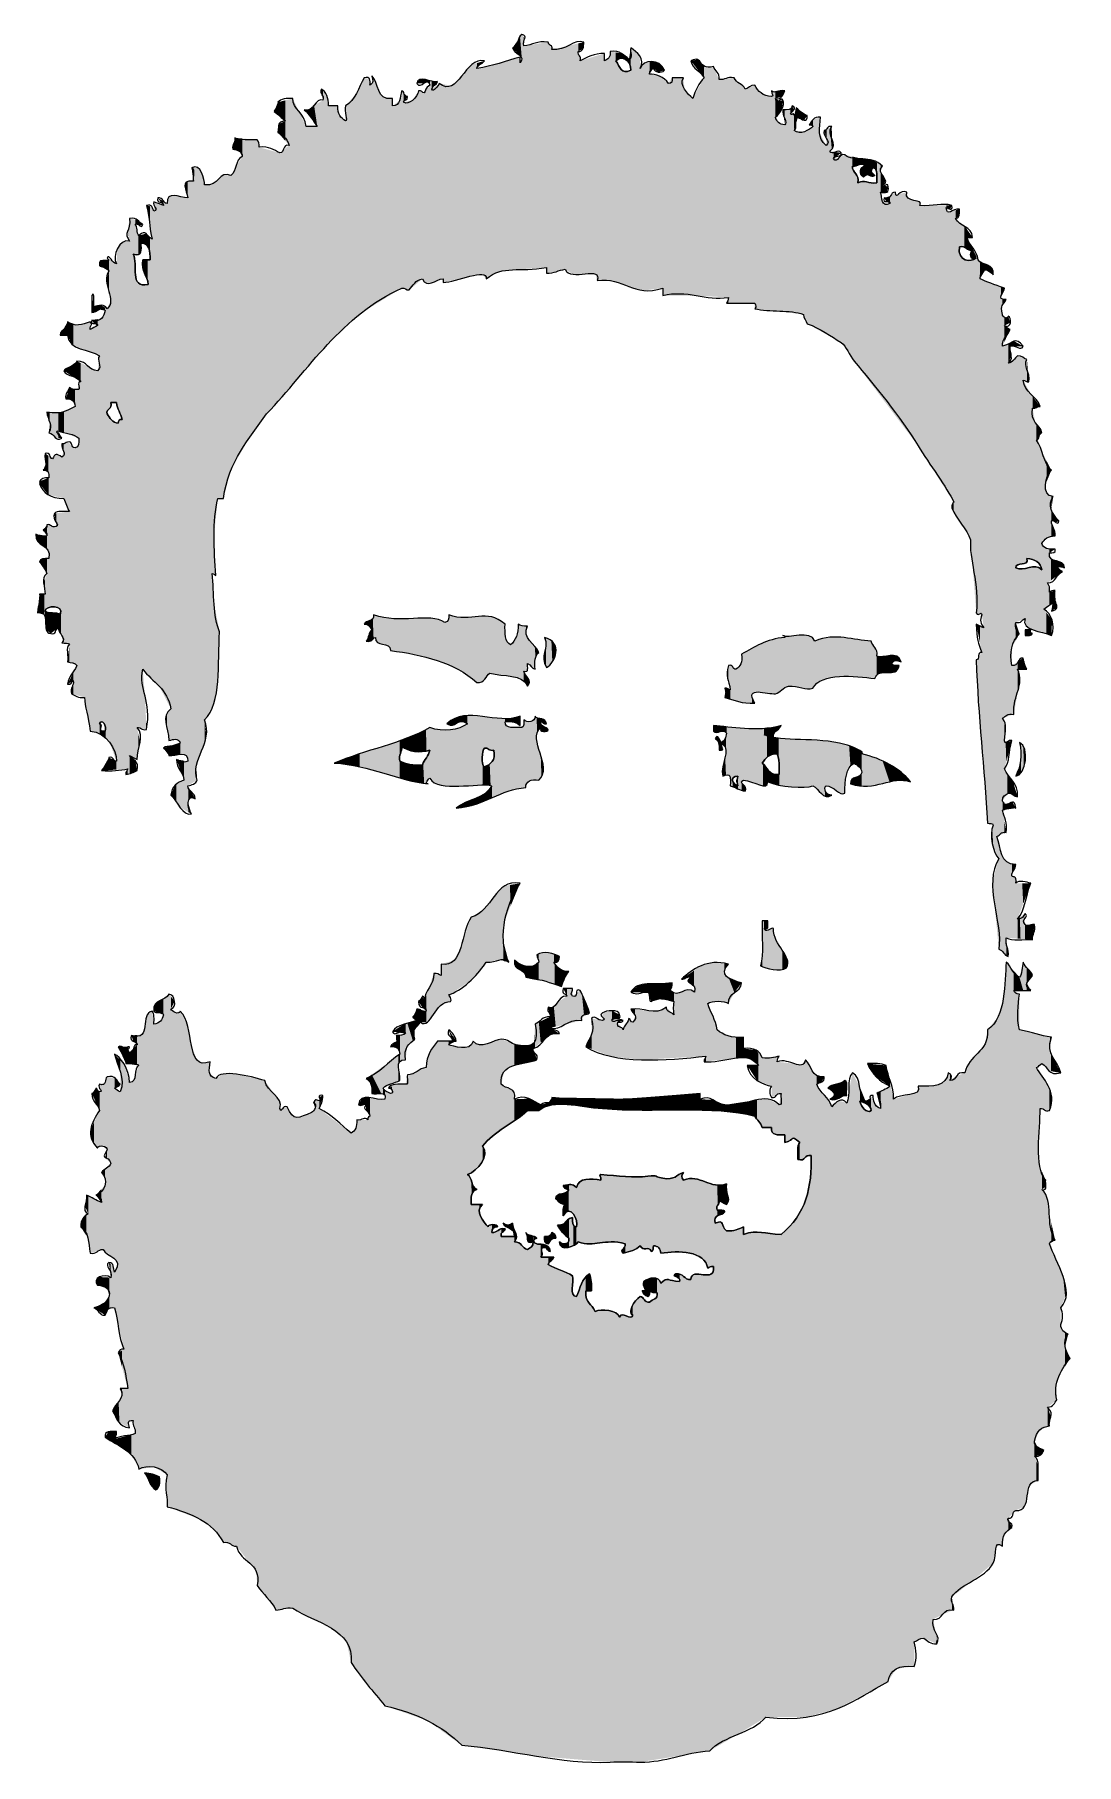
# Model space of a CAD drawing. Extents: x 25.5 to 72.5, y 5 to 83.
import ezdxf

# ---------------------------------------------------------------- set-up
doc = ezdxf.new("R2010")
doc.units = 0
doc.layers.add('LAYER_1', color=7, linetype='CONTINUOUS')

# ---------------------------------------------------------------- blocks, each defined once
blk = doc.blocks.new('*U1')
at = {"layer": 'LAYER_1', "color": 7}
for points in [[(40.443, 56.448), (40.358, 56.458), (40.443, 56.545)], [(40.463, 56.446), (40.443, 56.545), (40.463, 56.565)], [(40.443, 56.448), (40.443, 56.545), (40.463, 56.446)], [(40.49, 56.442), (40.463, 56.565), (40.49, 56.576)], [(40.463, 56.446), (40.463, 56.565), (40.49, 56.442)], [(40.563, 56.394), (40.49, 56.576), (40.563, 56.603)], [(40.49, 56.442), (40.49, 56.576), (40.563, 56.394)], [(40.579, 56.383), (40.563, 56.603), (40.579, 56.609)], [(40.563, 56.394), (40.563, 56.603), (40.579, 56.383)], [(40.6, 56.352), (40.579, 56.609), (40.6, 56.617)], [(40.579, 56.383), (40.579, 56.609), (40.6, 56.352)], [(40.615, 56.329), (40.6, 56.617), (40.615, 56.623)], [(40.6, 56.352), (40.6, 56.617), (40.615, 56.329)], [(40.615, 56.329), (40.615, 56.623), (40.616, 56.327)], [(40.616, 56.327), (40.615, 56.623), (40.616, 56.623)], [(40.695, 56.207), (40.616, 56.623), (40.695, 56.673)], [(40.616, 56.327), (40.616, 56.623), (40.695, 56.207)], [(40.695, 55.74), (40.616, 56.098), (40.695, 56.202)], [(40.697, 56.205), (40.695, 56.673), (40.697, 56.674)], [(40.695, 56.207), (40.695, 56.673), (40.697, 56.205)], [(40.697, 55.742), (40.695, 56.202), (40.697, 56.205)], [(40.746, 55.778), (40.697, 56.674), (40.746, 56.705)], [(40.78, 55.803), (40.746, 56.705), (40.78, 56.777)], [(40.781, 55.804), (40.78, 56.777), (40.781, 56.882)], [(40.866, 55.866), (40.866, 56.859), (40.88, 55.722)], [(40.88, 55.722), (40.88, 56.855), (40.951, 55.634)], [(40.951, 55.634), (40.951, 56.836), (41.189, 55.554)], [(41.189, 55.554), (41.189, 56.772), (41.238, 55.539)], [(41.238, 55.539), (41.238, 56.758), (41.434, 55.482)], [(41.434, 55.482), (41.434, 56.736), (41.515, 55.404)], [(41.515, 55.404), (41.515, 56.726), (41.543, 55.273)], [(41.543, 55.273), (41.543, 56.723), (41.695, 55.248)], [(42.575, 55.101), (41.695, 56.706), (42.575, 56.718)], [(41.695, 55.248), (41.695, 56.706), (42.575, 55.101)], [(42.616, 55.094), (42.575, 56.718), (42.616, 56.719)], [(42.575, 55.101), (42.575, 56.718), (42.616, 55.094)], [(43.362, 54.898), (42.616, 56.719), (43.362, 56.728)], [(42.616, 55.094), (42.616, 56.719), (43.362, 54.898)], [(43.362, 54.898), (43.362, 56.728), (43.649, 54.823)], [(43.649, 54.823), (43.649, 56.681), (43.703, 54.803)], [(43.703, 54.803), (43.703, 56.672), (43.999, 54.692)], [(44.091, 54.657), (43.999, 56.543), (44.091, 56.578)], [(43.999, 54.692), (43.999, 56.543), (44.091, 54.657)], [(44.138, 54.64), (44.091, 56.578), (44.138, 56.635)], [(44.091, 54.657), (44.091, 56.578), (44.138, 54.64)], [(44.148, 54.635), (44.138, 56.635), (44.148, 56.648)], [(44.138, 54.64), (44.138, 56.635), (44.148, 54.635)], [(44.168, 54.625), (44.148, 56.648), (44.168, 56.882)], [(44.148, 54.635), (44.148, 56.648), (44.168, 54.625)], [(44.168, 54.625), (44.168, 56.882), (44.539, 54.448)], [(44.539, 54.448), (44.539, 56.783), (44.602, 54.417)], [(44.602, 54.417), (44.602, 56.779), (44.882, 54.245)], [(45.037, 54.15), (44.882, 56.758), (45.037, 56.77)], [(44.882, 54.245), (44.882, 56.758), (45.037, 54.15)], [(45.438, 53.834), (45.037, 56.77), (45.438, 56.802)], [(45.037, 54.15), (45.037, 56.77), (45.438, 53.834)], [(45.512, 53.834), (45.438, 56.802), (45.512, 56.808)], [(45.564, 53.835), (45.512, 56.808), (45.564, 56.81)], [(45.661, 53.864), (45.564, 56.81), (45.661, 56.815)], [(45.799, 53.981), (45.661, 56.815), (45.799, 56.821)], [(45.811, 53.998), (45.799, 56.821), (45.811, 56.822)], [(46.03, 54.257), (46.03, 56.797), (46.105, 54.243)], [(46.105, 54.243), (46.105, 56.789), (46.403, 54.188)], [(46.403, 54.188), (46.403, 56.678), (46.512, 54.167)], [(46.512, 54.167), (46.512, 56.599), (46.708, 54.143)], [(46.708, 54.143), (46.708, 56.458), (46.732, 54.14)], [(47.283, 54.04), (47.254, 56.045), (47.283, 56.159)], [(47.301, 54.033), (47.283, 56.159), (47.301, 56.458)], [(47.283, 54.04), (47.283, 56.159), (47.301, 54.033)], [(47.301, 54.033), (47.301, 56.458), (47.457, 53.969)], [(47.457, 53.969), (47.457, 56.388), (47.475, 53.955)], [(47.475, 53.955), (47.475, 56.379), (47.555, 53.893)], [(47.555, 54.342), (47.555, 56.378), (47.618, 54.34)], [(47.618, 54.34), (47.618, 56.376), (47.659, 54.338)], [(47.659, 54.338), (47.659, 56.185), (47.664, 54.338)], [(47.722, 56.369), (47.686, 56.375), (47.722, 56.374)], [(40.463, 55.695), (40.443, 55.697), (40.463, 55.74)], [(40.49, 55.694), (40.463, 55.74), (40.49, 55.799)], [(40.463, 55.695), (40.463, 55.74), (40.49, 55.694)], [(40.563, 55.689), (40.49, 55.799), (40.563, 55.957)], [(40.49, 55.694), (40.49, 55.799), (40.563, 55.689)], [(40.579, 55.688), (40.563, 55.957), (40.579, 56.001)], [(40.563, 55.689), (40.563, 55.957), (40.579, 55.688)], [(40.6, 55.687), (40.579, 56.001), (40.6, 56.057)], [(40.579, 55.688), (40.579, 56.001), (40.6, 55.687)], [(40.615, 55.695), (40.6, 56.057), (40.615, 56.096)], [(40.616, 55.696), (40.615, 56.096), (40.616, 56.098)], [(46.732, 54.14), (46.732, 55.89), (46.809, 54.131)], [(46.809, 54.131), (46.809, 55.67), (46.874, 54.122)], [(46.874, 54.122), (46.874, 55.587), (46.962, 54.111)], [(47.021, 54.104), (46.962, 55.527), (47.021, 55.593)], [(46.962, 54.111), (46.962, 55.527), (47.021, 54.104)], [(47.111, 54.084), (47.021, 55.593), (47.111, 55.695)], [(47.021, 54.104), (47.021, 55.593), (47.111, 54.084)], [(47.219, 54.06), (47.111, 55.695), (47.219, 55.905)], [(47.111, 54.084), (47.111, 55.695), (47.219, 54.06)], [(47.254, 54.052), (47.219, 55.905), (47.254, 56.045)], [(47.219, 54.06), (47.219, 55.905), (47.254, 54.052)], [(47.254, 54.052), (47.254, 56.045), (47.283, 54.04)], [(47.664, 54.338), (47.664, 56.017), (47.686, 54.338)], [(47.724, 54.681), (47.724, 55.862), (47.727, 54.679)], [(47.727, 54.679), (47.727, 55.856), (47.749, 54.669)], [(47.749, 54.669), (47.749, 55.824), (47.788, 54.651)], [(47.788, 54.651), (47.788, 55.767), (47.806, 54.643)], [(47.806, 54.643), (47.806, 55.74), (47.817, 54.638)], [(47.817, 54.638), (47.817, 55.724), (47.825, 54.634)], [(47.825, 54.634), (47.825, 55.714), (47.893, 54.554)], [(47.893, 54.554), (47.893, 55.638), (47.961, 54.473)], [(47.961, 54.473), (47.961, 55.561), (48.051, 54.432)], [(48.051, 54.432), (48.051, 55.459), (48.063, 54.427)], [(47.555, 53.893), (47.555, 54.342), (47.618, 53.844)], [(47.618, 53.844), (47.618, 54.236), (47.659, 53.775)], [(47.659, 53.775), (47.659, 54.167), (47.664, 53.766)], [(47.664, 53.766), (47.664, 54.159), (47.686, 53.729)], [(47.686, 53.729), (47.686, 54.122), (47.722, 53.668)], [(47.722, 53.668), (47.722, 54.061), (47.724, 53.664)]]:
    blk.add_solid(points, dxfattribs=at)
at = {"layer": 'LAYER_1', "color": 7, "extrusion": (0, 0, -1)}
for points in [[(-40.695, 55.74), (-40.695, 56.202), (-40.697, 55.742)], [(-40.697, 55.742), (-40.697, 56.674), (-40.746, 55.778)], [(-40.746, 55.778), (-40.746, 56.705), (-40.78, 55.803)], [(-40.78, 55.803), (-40.78, 56.777), (-40.781, 55.804)], [(-40.781, 55.804), (-40.781, 56.882), (-40.866, 55.866)], [(-40.866, 55.866), (-40.781, 56.882), (-40.866, 56.859)], [(-40.88, 55.722), (-40.866, 56.859), (-40.88, 56.855)], [(-40.951, 55.634), (-40.88, 56.855), (-40.951, 56.836)], [(-41.189, 55.554), (-40.951, 56.836), (-41.189, 56.772)], [(-41.238, 55.539), (-41.189, 56.772), (-41.238, 56.758)], [(-41.434, 55.482), (-41.238, 56.758), (-41.434, 56.736)], [(-41.515, 55.404), (-41.434, 56.736), (-41.515, 56.726)], [(-41.543, 55.273), (-41.515, 56.726), (-41.543, 56.723)], [(-41.695, 55.248), (-41.543, 56.723), (-41.695, 56.706)], [(-43.649, 54.823), (-43.362, 56.728), (-43.649, 56.681)], [(-43.703, 54.803), (-43.649, 56.681), (-43.703, 56.672)], [(-43.999, 54.692), (-43.703, 56.672), (-43.999, 56.543)], [(-44.539, 54.448), (-44.168, 56.882), (-44.539, 56.783)], [(-44.602, 54.417), (-44.539, 56.783), (-44.602, 56.779)], [(-44.882, 54.245), (-44.602, 56.779), (-44.882, 56.758)], [(-45.438, 53.834), (-45.438, 56.802), (-45.512, 53.834)], [(-45.512, 53.834), (-45.512, 56.808), (-45.564, 53.835)], [(-45.564, 53.835), (-45.564, 56.81), (-45.661, 53.864)], [(-45.661, 53.864), (-45.661, 56.815), (-45.799, 53.981)], [(-45.799, 53.981), (-45.799, 56.821), (-45.811, 53.998)], [(-45.811, 53.998), (-45.811, 56.822), (-45.904, 54.13)], [(-45.904, 54.13), (-45.811, 56.822), (-45.904, 56.811)], [(-45.904, 54.13), (-45.904, 56.811), (-46.03, 54.257)], [(-46.03, 54.257), (-45.904, 56.811), (-46.03, 56.797)], [(-46.105, 54.243), (-46.03, 56.797), (-46.105, 56.789)], [(-46.403, 54.188), (-46.105, 56.789), (-46.403, 56.678)], [(-46.512, 54.167), (-46.403, 56.678), (-46.512, 56.599)], [(-46.708, 54.143), (-46.512, 56.599), (-46.708, 56.458)], [(-46.732, 54.14), (-46.708, 56.458), (-46.732, 55.89)], [(-47.457, 53.969), (-47.301, 56.458), (-47.457, 56.388)], [(-47.475, 53.955), (-47.457, 56.388), (-47.475, 56.379)], [(-47.555, 53.893), (-47.475, 56.379), (-47.555, 56.378)], [(-47.618, 54.34), (-47.555, 56.378), (-47.618, 56.376)], [(-47.659, 54.338), (-47.618, 56.376), (-47.659, 56.375)], [(-47.659, 56.185), (-47.659, 56.375), (-47.664, 56.199)], [(-47.664, 56.199), (-47.659, 56.375), (-47.664, 56.375)], [(-47.664, 54.338), (-47.659, 56.185), (-47.664, 56.017)], [(-47.664, 56.199), (-47.664, 56.375), (-47.686, 56.263)], [(-47.686, 56.263), (-47.664, 56.375), (-47.686, 56.375)], [(-47.686, 56.263), (-47.686, 56.375), (-47.722, 56.369)], [(-47.722, 56.369), (-47.722, 56.374), (-47.724, 56.374)], [(-40.6, 55.687), (-40.6, 56.057), (-40.615, 55.695)], [(-40.615, 55.695), (-40.615, 56.096), (-40.616, 55.696)], [(-40.616, 55.696), (-40.616, 56.098), (-40.695, 55.74)], [(-46.809, 54.131), (-46.732, 55.89), (-46.809, 55.67)], [(-46.874, 54.122), (-46.809, 55.67), (-46.874, 55.587)], [(-46.962, 54.111), (-46.874, 55.587), (-46.962, 55.527)], [(-47.686, 54.338), (-47.664, 56.017), (-47.686, 55.959)], [(-47.686, 54.338), (-47.686, 55.959), (-47.722, 54.412)], [(-47.722, 54.412), (-47.686, 55.959), (-47.722, 55.864)], [(-47.722, 54.412), (-47.722, 55.864), (-47.724, 54.416)], [(-47.724, 54.416), (-47.722, 55.864), (-47.724, 55.862)], [(-47.727, 54.679), (-47.724, 55.862), (-47.727, 55.856)], [(-47.749, 54.669), (-47.727, 55.856), (-47.749, 55.824)], [(-47.788, 54.651), (-47.749, 55.824), (-47.788, 55.767)], [(-47.806, 54.643), (-47.788, 55.767), (-47.806, 55.74)], [(-47.817, 54.638), (-47.806, 55.74), (-47.817, 55.724)], [(-47.825, 54.634), (-47.817, 55.724), (-47.825, 55.714)], [(-47.893, 54.554), (-47.825, 55.714), (-47.893, 55.638)], [(-47.961, 54.473), (-47.893, 55.638), (-47.961, 55.561)], [(-48.051, 54.432), (-47.961, 55.561), (-48.051, 55.459)], [(-48.063, 54.427), (-48.051, 55.459), (-48.063, 55.442)], [(-48.063, 54.427), (-48.063, 55.442), (-48.072, 54.883)], [(-48.072, 54.883), (-48.063, 55.442), (-48.072, 55.428)], [(-48.072, 54.883), (-48.072, 55.428), (-48.128, 55.059)], [(-48.128, 55.059), (-48.072, 55.428), (-48.128, 55.344)], [(-47.724, 54.416), (-47.724, 54.681), (-47.727, 54.423)], [(-48.128, 55.059), (-48.128, 55.344), (-48.232, 55.189)], [(-47.618, 53.844), (-47.555, 54.342), (-47.618, 54.236)], [(-47.659, 53.775), (-47.618, 54.236), (-47.659, 54.167)], [(-47.664, 53.766), (-47.659, 54.167), (-47.664, 54.159)], [(-47.686, 53.729), (-47.664, 54.159), (-47.686, 54.122)], [(-47.722, 53.668), (-47.686, 54.122), (-47.722, 54.061)], [(-47.724, 53.664), (-47.722, 54.061), (-47.724, 54.058)], [(-47.724, 53.664), (-47.724, 54.058), (-47.727, 53.67)], [(-47.727, 53.67), (-47.724, 54.058), (-47.727, 54.052)], [(-47.727, 53.67), (-47.727, 54.052), (-47.749, 53.702)], [(-47.749, 53.702), (-47.727, 54.052), (-47.749, 54.016)], [(-47.749, 53.702), (-47.749, 54.016), (-47.788, 53.76)], [(-47.788, 53.76), (-47.749, 54.016), (-47.788, 53.903)], [(-47.788, 53.76), (-47.788, 53.903), (-47.806, 53.85)]]:
    blk.add_solid(points, dxfattribs=at)
blk = doc.blocks.new('*U2')
at = {"layer": 'LAYER_1', "color": 7, "extrusion": (0, 0, -1)}
for points in [[(-70.16, 55.95), (-70.16, 56.205), (-70.21, 55.954)], [(-70.21, 55.954), (-70.16, 56.205), (-70.21, 56.205)], [(-70.21, 55.954), (-70.21, 56.205), (-70.263, 55.954)], [(-70.263, 55.954), (-70.21, 56.205), (-70.263, 56.205)], [(-70.316, 55.953), (-70.263, 56.205), (-70.316, 56.205)], [(-70.316, 55.953), (-70.316, 56.205), (-70.367, 55.955)], [(-70.367, 55.955), (-70.316, 56.205), (-70.367, 56.205)], [(-70.367, 55.955), (-70.367, 56.205), (-70.391, 55.958)], [(-70.391, 55.958), (-70.367, 56.205), (-70.391, 56.205)], [(-70.391, 55.958), (-70.391, 56.205), (-70.412, 55.961)], [(-70.412, 55.961), (-70.391, 56.205), (-70.412, 56.205)], [(-70.412, 56.17), (-70.412, 56.205), (-70.413, 56.183)], [(-70.413, 56.183), (-70.412, 56.205), (-70.413, 56.205)], [(-70.412, 55.961), (-70.412, 56.17), (-70.413, 55.962)], [(-70.413, 55.962), (-70.412, 56.17), (-70.413, 56.139)], [(-70.413, 56.183), (-70.413, 56.205), (-70.414, 56.195)], [(-70.414, 56.195), (-70.413, 56.205), (-70.414, 56.205)], [(-70.414, 56.195), (-70.414, 56.205), (-70.415, 56.205)], [(-70.413, 55.962), (-70.413, 56.139), (-70.414, 55.962)], [(-70.414, 55.962), (-70.413, 56.139), (-70.414, 56.134)], [(-70.414, 55.962), (-70.414, 56.134), (-70.415, 55.962)], [(-70.415, 55.962), (-70.414, 56.134), (-70.415, 56.129)], [(-70.415, 55.962), (-70.415, 56.129), (-70.418, 55.963)], [(-70.418, 55.963), (-70.415, 56.129), (-70.418, 56.113)], [(-70.418, 55.963), (-70.418, 56.113), (-70.427, 55.965)], [(-70.427, 55.965), (-70.418, 56.113), (-70.427, 56.09)], [(-70.427, 55.965), (-70.427, 56.09), (-70.434, 55.968)], [(-70.434, 55.968), (-70.427, 56.09), (-70.434, 56.079)], [(-70.434, 55.968), (-70.434, 56.079), (-70.44, 55.97)], [(-70.44, 55.97), (-70.434, 56.079), (-70.44, 56.071)], [(-70.44, 55.97), (-70.44, 56.071), (-70.453, 55.976)], [(-70.453, 55.976), (-70.44, 56.071), (-70.453, 56.059)], [(-70.453, 55.976), (-70.453, 56.059), (-70.456, 55.978)], [(-70.456, 55.978), (-70.453, 56.059), (-70.456, 56.056)], [(-70.456, 55.978), (-70.456, 56.056), (-70.469, 55.986)], [(-70.469, 55.986), (-70.456, 56.056), (-70.469, 56.048)], [(-70.469, 55.986), (-70.469, 56.048), (-70.476, 55.993)], [(-70.476, 55.993), (-70.469, 56.048), (-70.476, 56.044)], [(-70.476, 55.993), (-70.476, 56.044), (-70.482, 55.999)], [(-70.482, 55.999), (-70.476, 56.044), (-70.482, 56.041)], [(-70.482, 55.999), (-70.482, 56.041), (-70.492, 56.015)], [(-70.492, 56.015), (-70.482, 56.041), (-70.492, 56.038)], [(-70.492, 56.015), (-70.492, 56.038), (-70.499, 56.035)]]:
    blk.add_solid(points, dxfattribs=at)
at = {"layer": 'LAYER_1', "color": 7}
blk.add_solid([(70.263, 55.954), (70.263, 56.205), (70.316, 55.953)], dxfattribs=at)
blk = doc.blocks.new('*U3')
at = {"layer": 'LAYER_1', "color": 7}
for points in [[(57.956, 53.382), (57.857, 55.361), (57.956, 55.414)], [(57.969, 53.384), (57.956, 55.414), (57.969, 55.421)], [(58.121, 53.402), (57.969, 55.421), (58.121, 55.502)], [(58.258, 53.388), (58.121, 55.502), (58.258, 55.576)], [(58.121, 53.402), (58.121, 55.502), (58.258, 53.388)], [(58.755, 53.34), (58.258, 55.576), (58.755, 55.757)], [(58.258, 53.388), (58.258, 55.576), (58.755, 53.34)], [(58.9, 53.326), (58.755, 55.757), (58.9, 55.785)], [(58.755, 53.34), (58.755, 55.757), (58.9, 53.326)], [(59.048, 53.387), (58.9, 55.785), (59.048, 55.813)], [(59.186, 53.495), (59.048, 55.813), (59.186, 55.84)], [(59.238, 53.534), (59.186, 55.84), (59.238, 55.85)], [(59.306, 55.924), (59.238, 55.95), (59.306, 55.933)], [(59.306, 53.585), (59.238, 55.85), (59.306, 55.863)], [(59.306, 55.924), (59.306, 55.933), (59.309, 55.923)], [(59.309, 53.587), (59.306, 55.863), (59.309, 55.863)], [(59.323, 53.598), (59.309, 55.863), (59.323, 55.866)], [(59.493, 53.664), (59.346, 55.909), (59.493, 55.91)], [(59.493, 53.664), (59.493, 55.91), (59.517, 53.664)], [(59.517, 53.664), (59.493, 55.91), (59.517, 55.91)], [(59.812, 53.656), (59.517, 55.91), (59.812, 55.942)], [(59.517, 53.664), (59.517, 55.91), (59.812, 53.656)], [(59.968, 53.619), (59.812, 55.942), (59.968, 55.959)], [(59.812, 53.656), (59.812, 55.942), (59.968, 53.619)], [(60.091, 53.59), (59.968, 55.959), (60.091, 55.963)], [(59.968, 53.619), (59.968, 55.959), (60.091, 53.59)], [(60.202, 53.568), (60.091, 55.963), (60.202, 55.967)], [(60.091, 53.59), (60.091, 55.963), (60.202, 53.568)], [(60.202, 53.568), (60.202, 55.967), (60.346, 53.54)], [(60.777, 53.8), (60.678, 55.697), (60.777, 55.73)], [(61.027, 53.94), (60.777, 55.73), (61.027, 55.814)], [(61.052, 53.953), (61.027, 55.814), (61.052, 55.818)], [(61.363, 54.042), (61.052, 55.818), (61.363, 55.87)], [(61.395, 54.051), (61.363, 55.87), (61.395, 55.871)], [(61.687, 54.088), (61.395, 55.871), (61.687, 55.88)], [(61.785, 54.1), (61.785, 55.872), (62.002, 54.098)], [(62.002, 54.098), (62.002, 55.856), (62.615, 54.093)], [(62.615, 54.093), (62.615, 55.762), (62.621, 54.092)], [(62.621, 54.092), (62.621, 55.761), (63.218, 54.023)], [(63.218, 54.023), (63.218, 55.697), (63.291, 54.014)], [(63.291, 54.014), (63.291, 55.537), (63.387, 54.003)], [(57.343, 52.952), (57.25, 54.531), (57.343, 54.671)], [(57.376, 52.946), (57.343, 54.671), (57.376, 54.803)], [(57.343, 52.952), (57.343, 54.671), (57.376, 52.946)], [(57.389, 54.857), (57.376, 55.104), (57.389, 55.111)], [(57.389, 52.943), (57.376, 54.803), (57.389, 54.857)], [(57.376, 52.946), (57.376, 54.803), (57.389, 52.943)], [(57.571, 52.907), (57.389, 55.111), (57.571, 55.208)], [(57.389, 52.943), (57.389, 55.111), (57.571, 52.907)], [(57.852, 52.904), (57.571, 55.208), (57.852, 55.359)], [(57.571, 52.907), (57.571, 55.208), (57.852, 52.904)], [(57.857, 53.306), (57.852, 55.359), (57.857, 55.361)], [(63.609, 54.248), (63.601, 54.99), (63.609, 54.99)], [(63.751, 54.26), (63.609, 54.99), (63.751, 54.997)], [(63.954, 54.276), (63.751, 54.997), (63.954, 55.028)], [(64.075, 54.279), (63.954, 55.028), (64.075, 55.047)], [(64.131, 54.28), (64.075, 55.047), (64.131, 55.049)], [(64.149, 54.284), (64.131, 55.049), (64.149, 55.05)], [(64.195, 54.736), (64.149, 55.05), (64.195, 55.052)], [(64.232, 54.781), (64.195, 55.052), (64.232, 55.053)], [(64.317, 54.823), (64.317, 55.033), (64.373, 54.811)], [(64.373, 54.811), (64.373, 55.02), (64.415, 54.801)], [(64.415, 54.801), (64.415, 54.988), (64.488, 54.784)], [(64.488, 54.784), (64.488, 54.932), (64.489, 54.784)], [(64.489, 54.784), (64.489, 54.931), (64.573, 54.765)], [(56.746, 54.031), (56.724, 54.276), (56.746, 54.395)], [(56.752, 54.005), (56.746, 54.395), (56.752, 54.427)], [(56.746, 54.031), (56.746, 54.395), (56.752, 54.005)], [(56.783, 53.867), (56.752, 54.427), (56.783, 54.596)], [(56.752, 54.005), (56.752, 54.427), (56.783, 53.867)], [(56.783, 53.867), (56.783, 54.596), (56.868, 53.495)], [(56.868, 53.082), (56.868, 54.596), (56.91, 53.069)], [(56.91, 53.069), (56.91, 54.596), (56.976, 53.05)], [(56.976, 53.05), (56.976, 54.535), (57.03, 53.034)], [(57.03, 53.034), (57.03, 54.462), (57.122, 53.007)], [(57.236, 52.974), (57.122, 54.427), (57.236, 54.519)], [(57.122, 53.007), (57.122, 54.427), (57.236, 52.974)], [(57.25, 52.971), (57.236, 54.519), (57.25, 54.531)], [(57.236, 52.974), (57.236, 54.519), (57.25, 52.971)], [(57.25, 52.971), (57.25, 54.531), (57.343, 52.952)], [(56.658, 53.143), (56.614, 53.156), (56.658, 53.368)], [(56.658, 53.143), (56.658, 53.578), (56.696, 53.132)], [(56.696, 53.132), (56.696, 53.577), (56.724, 53.124)], [(56.724, 53.124), (56.724, 53.563), (56.746, 53.118)], [(56.746, 53.118), (56.746, 53.551), (56.752, 53.116)], [(56.752, 53.116), (56.752, 53.548), (56.783, 53.107)], [(56.783, 53.107), (56.783, 53.534), (56.868, 53.082)], [(57.852, 52.904), (57.852, 53.153), (57.857, 52.904)], [(57.857, 52.904), (57.857, 53.143), (57.956, 52.903)], [(57.956, 52.903), (57.956, 52.931), (57.969, 52.903)]]:
    blk.add_solid(points, dxfattribs=at)
at = {"layer": 'LAYER_1', "color": 7, "extrusion": (0, 0, -1)}
for points in [[(-57.956, 53.382), (-57.956, 55.414), (-57.969, 53.384)], [(-57.969, 53.384), (-57.969, 55.421), (-58.121, 53.402)], [(-58.9, 53.326), (-58.9, 55.785), (-59.048, 53.387)], [(-59.048, 53.387), (-59.048, 55.813), (-59.186, 53.495)], [(-59.186, 53.495), (-59.186, 55.84), (-59.238, 53.534)], [(-59.238, 53.534), (-59.238, 55.85), (-59.306, 53.585)], [(-59.306, 53.585), (-59.306, 55.863), (-59.309, 53.587)], [(-59.323, 55.866), (-59.309, 55.923), (-59.323, 55.918)], [(-59.309, 53.587), (-59.309, 55.863), (-59.323, 53.598)], [(-59.323, 53.598), (-59.323, 55.918), (-59.329, 53.603)], [(-59.329, 53.603), (-59.323, 55.918), (-59.329, 55.915)], [(-59.329, 53.603), (-59.329, 55.915), (-59.346, 53.609)], [(-59.346, 53.609), (-59.329, 55.915), (-59.346, 55.909)], [(-59.346, 53.609), (-59.346, 55.909), (-59.493, 53.664)], [(-60.346, 53.54), (-60.202, 55.967), (-60.346, 55.949)], [(-60.346, 53.54), (-60.346, 55.949), (-60.413, 53.551)], [(-60.413, 53.551), (-60.346, 55.949), (-60.413, 55.94)], [(-60.413, 53.551), (-60.413, 55.94), (-60.579, 53.578)], [(-60.579, 53.578), (-60.413, 55.94), (-60.579, 55.856)], [(-60.579, 53.578), (-60.579, 55.856), (-60.593, 53.58)], [(-60.593, 53.58), (-60.579, 55.856), (-60.593, 55.834)], [(-60.593, 53.58), (-60.593, 55.834), (-60.678, 53.681)], [(-60.678, 53.681), (-60.593, 55.834), (-60.678, 55.697)], [(-60.678, 53.681), (-60.678, 55.697), (-60.777, 53.8)], [(-60.777, 53.8), (-60.777, 55.73), (-61.027, 53.94)], [(-61.027, 53.94), (-61.027, 55.814), (-61.052, 53.953)], [(-61.052, 53.953), (-61.052, 55.818), (-61.363, 54.042)], [(-61.363, 54.042), (-61.363, 55.87), (-61.395, 54.051)], [(-61.395, 54.051), (-61.395, 55.871), (-61.687, 54.088)], [(-61.687, 54.088), (-61.687, 55.88), (-61.785, 54.1)], [(-61.785, 54.1), (-61.687, 55.88), (-61.785, 55.872)], [(-62.002, 54.098), (-61.785, 55.872), (-62.002, 55.856)], [(-62.615, 54.093), (-62.002, 55.856), (-62.615, 55.762)], [(-62.621, 54.092), (-62.615, 55.762), (-62.621, 55.761)], [(-63.218, 54.023), (-62.621, 55.761), (-63.218, 55.697)], [(-63.291, 54.014), (-63.218, 55.697), (-63.291, 55.537)], [(-63.387, 54.003), (-63.291, 55.537), (-63.387, 55.412)], [(-63.387, 54.003), (-63.387, 55.412), (-63.393, 54.013)], [(-63.393, 54.013), (-63.387, 55.412), (-63.393, 55.406)], [(-63.393, 54.013), (-63.393, 55.406), (-63.47, 54.159)], [(-63.47, 54.159), (-63.393, 55.406), (-63.47, 55.25)], [(-57.852, 53.153), (-57.852, 55.359), (-57.857, 53.306)], [(-57.857, 53.306), (-57.857, 55.361), (-57.956, 53.382)], [(-63.47, 54.159), (-63.47, 55.25), (-63.472, 54.162)], [(-63.472, 54.162), (-63.47, 55.25), (-63.472, 55.019)], [(-63.472, 54.162), (-63.472, 55.019), (-63.474, 54.167)], [(-63.474, 54.167), (-63.472, 55.019), (-63.474, 55.019)], [(-63.474, 54.167), (-63.474, 55.019), (-63.601, 54.244)], [(-63.601, 54.244), (-63.474, 55.019), (-63.601, 54.99)], [(-63.601, 54.244), (-63.601, 54.99), (-63.609, 54.248)], [(-63.609, 54.248), (-63.609, 54.99), (-63.751, 54.26)], [(-63.751, 54.26), (-63.751, 54.997), (-63.954, 54.276)], [(-63.954, 54.276), (-63.954, 55.028), (-64.075, 54.279)], [(-64.075, 54.279), (-64.075, 55.047), (-64.131, 54.28)], [(-64.131, 54.28), (-64.131, 55.049), (-64.149, 54.284)], [(-64.149, 54.681), (-64.149, 55.05), (-64.195, 54.736)], [(-64.149, 54.284), (-64.149, 54.681), (-64.195, 54.295)], [(-64.195, 54.295), (-64.149, 54.681), (-64.195, 54.621)], [(-64.195, 54.736), (-64.195, 55.052), (-64.232, 54.781)], [(-64.195, 54.295), (-64.195, 54.621), (-64.232, 54.303)], [(-64.232, 54.303), (-64.195, 54.621), (-64.232, 54.612)], [(-64.232, 54.781), (-64.232, 55.053), (-64.236, 54.786)], [(-64.236, 54.786), (-64.232, 55.053), (-64.236, 55.052)], [(-64.232, 54.303), (-64.232, 54.612), (-64.236, 54.304)], [(-64.236, 54.304), (-64.232, 54.612), (-64.236, 54.611)], [(-64.236, 54.786), (-64.236, 55.052), (-64.281, 54.806)], [(-64.281, 54.806), (-64.236, 55.052), (-64.281, 55.041)], [(-64.236, 54.304), (-64.236, 54.611), (-64.281, 54.314)], [(-64.281, 54.314), (-64.236, 54.611), (-64.281, 54.6)], [(-64.281, 54.806), (-64.281, 55.041), (-64.291, 54.811)], [(-64.291, 54.811), (-64.281, 55.041), (-64.291, 55.039)], [(-64.281, 54.314), (-64.281, 54.6), (-64.291, 54.316)], [(-64.291, 54.316), (-64.281, 54.6), (-64.291, 54.6)], [(-64.291, 54.811), (-64.291, 55.039), (-64.317, 54.823)], [(-64.317, 54.823), (-64.291, 55.039), (-64.317, 55.033)], [(-64.291, 54.316), (-64.291, 54.6), (-64.317, 54.337)], [(-64.317, 54.337), (-64.291, 54.6), (-64.317, 54.6)], [(-64.373, 54.811), (-64.317, 55.033), (-64.373, 55.02)], [(-64.317, 54.337), (-64.317, 54.6), (-64.373, 54.379)], [(-64.373, 54.379), (-64.317, 54.6), (-64.373, 54.598)], [(-64.415, 54.801), (-64.373, 55.02), (-64.415, 54.988)], [(-64.373, 54.379), (-64.373, 54.598), (-64.415, 54.412)], [(-64.415, 54.412), (-64.373, 54.598), (-64.415, 54.597)], [(-64.488, 54.784), (-64.415, 54.988), (-64.488, 54.932)], [(-64.489, 54.784), (-64.488, 54.932), (-64.489, 54.931)], [(-56.868, 53.495), (-56.783, 54.596), (-56.868, 54.596)], [(-56.91, 53.069), (-56.868, 54.596), (-56.91, 54.596)], [(-56.976, 53.05), (-56.91, 54.596), (-56.976, 54.535)], [(-57.03, 53.034), (-56.976, 54.535), (-57.03, 54.462)], [(-57.122, 53.007), (-57.03, 54.462), (-57.122, 54.427)], [(-64.415, 54.412), (-64.415, 54.597), (-64.488, 54.596)], [(-56.658, 53.368), (-56.614, 53.58), (-56.658, 53.578)], [(-56.696, 53.132), (-56.658, 53.578), (-56.696, 53.577)], [(-56.724, 53.124), (-56.696, 53.577), (-56.724, 53.563)], [(-56.746, 53.118), (-56.724, 53.563), (-56.746, 53.551)], [(-56.752, 53.116), (-56.746, 53.551), (-56.752, 53.548)], [(-56.783, 53.107), (-56.752, 53.548), (-56.783, 53.534)], [(-56.868, 53.082), (-56.783, 53.534), (-56.868, 53.495)], [(-57.857, 52.904), (-57.852, 53.153), (-57.857, 53.143)], [(-57.956, 52.903), (-57.857, 53.143), (-57.956, 52.931)]]:
    blk.add_solid(points, dxfattribs=at)
blk = doc.blocks.new('*U4')
at = {"layer": 'LAYER_1', "color": 7, "extrusion": (0, 0, -1)}
for points in [[(-48.494, 55.843), (-48.486, 55.866), (-48.494, 55.863)], [(-48.519, 55.778), (-48.494, 55.863), (-48.519, 55.857)], [(-48.522, 55.77), (-48.519, 55.857), (-48.522, 55.856)], [(-48.53, 55.735), (-48.522, 55.856), (-48.53, 55.853)], [(-48.543, 55.678), (-48.53, 55.853), (-48.543, 55.85)], [(-48.544, 55.673), (-48.543, 55.85), (-48.544, 55.849)], [(-48.552, 55.595), (-48.544, 55.849), (-48.552, 55.847)], [(-48.553, 55.59), (-48.552, 55.847), (-48.553, 55.847)], [(-48.561, 54.528), (-48.553, 55.847), (-48.561, 55.845)], [(-48.571, 54.511), (-48.561, 55.845), (-48.571, 55.841)], [(-48.571, 54.511), (-48.571, 55.841), (-48.63, 54.543)], [(-48.63, 54.543), (-48.571, 55.841), (-48.63, 55.819)], [(-48.63, 54.543), (-48.63, 55.819), (-48.649, 54.554)], [(-48.649, 54.554), (-48.63, 55.819), (-48.649, 55.81)], [(-48.649, 54.554), (-48.649, 55.81), (-48.692, 54.588)], [(-48.692, 54.588), (-48.649, 55.81), (-48.692, 55.789)], [(-48.692, 54.588), (-48.692, 55.789), (-48.724, 54.613)], [(-48.724, 54.613), (-48.692, 55.789), (-48.724, 55.771)], [(-48.724, 54.613), (-48.724, 55.771), (-48.748, 54.639)], [(-48.748, 54.639), (-48.724, 55.771), (-48.748, 55.756)], [(-48.748, 54.639), (-48.748, 55.756), (-48.793, 54.686)], [(-48.793, 54.686), (-48.748, 55.756), (-48.793, 55.724)], [(-48.793, 54.686), (-48.793, 55.724), (-48.798, 54.693)], [(-48.798, 54.693), (-48.793, 55.724), (-48.798, 55.72)], [(-48.798, 54.693), (-48.798, 55.72), (-48.842, 54.752)], [(-48.842, 54.752), (-48.798, 55.72), (-48.842, 55.68)], [(-48.842, 54.752), (-48.842, 55.68), (-48.855, 54.771)], [(-48.855, 54.771), (-48.842, 55.68), (-48.855, 55.666)], [(-48.855, 54.771), (-48.855, 55.666), (-48.88, 54.814)], [(-48.88, 54.814), (-48.855, 55.666), (-48.88, 55.638)], [(-48.88, 54.814), (-48.88, 55.638), (-48.909, 54.865)], [(-48.909, 54.865), (-48.88, 55.638), (-48.909, 55.599)], [(-48.909, 54.865), (-48.909, 55.599), (-48.913, 54.874)], [(-48.913, 54.874), (-48.909, 55.599), (-48.913, 55.593)], [(-48.913, 54.874), (-48.913, 55.593), (-48.953, 54.966)], [(-48.953, 54.966), (-48.913, 55.593), (-48.953, 55.518)], [(-48.953, 54.966), (-48.953, 55.518), (-48.964, 55.002)], [(-48.964, 55.002), (-48.953, 55.518), (-48.964, 55.498)], [(-48.964, 55.002), (-48.964, 55.498), (-48.985, 55.071)], [(-48.985, 55.071), (-48.964, 55.498), (-48.985, 55.428)], [(-48.985, 55.071), (-48.985, 55.428), (-48.994, 55.128)], [(-48.994, 55.128), (-48.985, 55.428), (-48.994, 55.395)], [(-48.994, 55.128), (-48.994, 55.395), (-49.003, 55.18)], [(-49.003, 55.18), (-48.994, 55.395), (-49.003, 55.32)], [(-49.003, 55.18), (-49.003, 55.32), (-49.007, 55.289)]]:
    blk.add_solid(points, dxfattribs=at)
at = {"layer": 'LAYER_1', "color": 7}
for points in [[(48.494, 55.843), (48.494, 55.863), (48.519, 55.778)], [(48.519, 55.778), (48.519, 55.857), (48.522, 55.77)], [(48.522, 55.77), (48.522, 55.856), (48.53, 55.735)], [(48.53, 55.735), (48.53, 55.853), (48.543, 55.678)], [(48.543, 54.561), (48.53, 55.342), (48.543, 55.419)], [(48.543, 55.678), (48.543, 55.85), (48.544, 55.673)], [(48.544, 54.56), (48.543, 55.419), (48.544, 55.422)], [(48.543, 54.561), (48.543, 55.419), (48.544, 54.56)], [(48.544, 55.673), (48.544, 55.849), (48.552, 55.595)], [(48.552, 54.545), (48.544, 55.422), (48.552, 55.505)], [(48.544, 54.56), (48.544, 55.422), (48.552, 54.545)], [(48.552, 55.595), (48.552, 55.847), (48.553, 55.59)], [(48.553, 54.544), (48.552, 55.505), (48.553, 55.59)], [(48.552, 54.545), (48.552, 55.505), (48.553, 54.544)], [(48.553, 54.544), (48.553, 55.847), (48.561, 54.528)], [(48.561, 54.528), (48.561, 55.845), (48.571, 54.511)], [(48.454, 54.858), (48.453, 54.866), (48.454, 54.948)], [(48.462, 54.783), (48.454, 54.948), (48.462, 55.022)], [(48.454, 54.858), (48.454, 54.948), (48.462, 54.783)], [(48.463, 54.78), (48.462, 55.022), (48.463, 55.028)], [(48.462, 54.783), (48.462, 55.022), (48.463, 54.78)], [(48.483, 54.696), (48.463, 55.028), (48.483, 55.13)], [(48.463, 54.78), (48.463, 55.028), (48.483, 54.696)], [(48.486, 54.69), (48.483, 55.13), (48.486, 55.142)], [(48.483, 54.696), (48.483, 55.13), (48.486, 54.69)], [(48.494, 54.668), (48.486, 55.142), (48.494, 55.184)], [(48.486, 54.69), (48.486, 55.142), (48.494, 54.668)], [(48.519, 54.606), (48.494, 55.184), (48.519, 55.292)], [(48.494, 54.668), (48.494, 55.184), (48.519, 54.606)], [(48.522, 54.6), (48.519, 55.292), (48.522, 55.306)], [(48.519, 54.606), (48.519, 55.292), (48.522, 54.6)], [(48.53, 54.585), (48.522, 55.306), (48.53, 55.342)], [(48.522, 54.6), (48.522, 55.306), (48.53, 54.585)], [(48.53, 54.585), (48.53, 55.342), (48.543, 54.561)]]:
    blk.add_solid(points, dxfattribs=at)
blk = doc.blocks.new('*U5')
at = {"layer": 'LAYER_1', "color": 7}
for points in [[(44.623, 52.039), (44.518, 52.233), (44.623, 52.262)], [(44.667, 52.056), (44.623, 52.262), (44.667, 52.274)], [(44.711, 52.075), (44.667, 52.274), (44.711, 52.287)], [(44.835, 52.058), (44.711, 52.287), (44.835, 52.322)], [(44.711, 52.075), (44.711, 52.287), (44.835, 52.058)], [(44.835, 52.058), (44.835, 52.322), (44.843, 52.056)], [(44.843, 52.056), (44.835, 52.322), (44.843, 52.322)], [(44.91, 52.023), (44.843, 52.322), (44.91, 52.325)], [(44.843, 52.056), (44.843, 52.322), (44.91, 52.023)], [(44.979, 51.989), (44.91, 52.325), (44.979, 52.328)], [(44.91, 52.023), (44.91, 52.325), (44.979, 51.989)], [(45.015, 51.971), (44.979, 52.328), (45.015, 52.329)], [(44.979, 51.989), (44.979, 52.328), (45.015, 51.971)], [(45.254, 49.192), (45.015, 52.329), (45.254, 52.34)], [(45.812, 50.874), (45.812, 52.286), (45.835, 50.874)], [(45.835, 50.874), (45.835, 52.284), (45.843, 50.874)], [(45.843, 50.874), (45.843, 52.283), (45.871, 50.87)], [(45.871, 50.87), (45.871, 52.28), (45.878, 50.867)], [(45.878, 50.867), (45.878, 52.279), (45.895, 50.862)], [(45.895, 50.862), (45.895, 52.277), (45.937, 50.84)], [(45.937, 50.84), (45.937, 52.272), (45.973, 50.816)], [(45.973, 50.816), (45.973, 52.268), (45.975, 50.815)], [(45.975, 50.815), (45.975, 52.268), (45.981, 50.811)], [(45.981, 50.811), (45.981, 52.267), (46.015, 50.791)], [(46.015, 50.791), (46.015, 52.263), (46.017, 50.79)], [(46.017, 50.79), (46.017, 52.263), (46.058, 50.776)], [(46.058, 50.776), (46.058, 52.258), (46.061, 50.774)], [(47.231, 51.995), (47.116, 52.243), (47.231, 52.271)], [(47.267, 51.98), (47.231, 52.271), (47.267, 52.28)], [(47.231, 51.995), (47.231, 52.271), (47.267, 51.98)], [(47.385, 51.886), (47.267, 52.28), (47.385, 52.31)], [(47.267, 51.98), (47.267, 52.28), (47.385, 51.886)], [(48.063, 49.434), (48.012, 52.149), (48.063, 52.31)], [(48.063, 49.434), (48.063, 52.31), (48.13, 49.433)], [(42.683, 50.716), (42.624, 51.46), (42.683, 51.485)], [(42.755, 50.71), (42.683, 51.485), (42.755, 51.515)], [(42.683, 50.716), (42.683, 51.485), (42.755, 50.71)], [(42.795, 50.707), (42.755, 51.515), (42.795, 51.532)], [(42.755, 50.71), (42.755, 51.515), (42.795, 50.707)], [(42.828, 50.708), (42.795, 51.532), (42.828, 51.546)], [(42.834, 50.708), (42.828, 51.546), (42.834, 51.549)], [(42.97, 50.712), (42.834, 51.549), (42.97, 51.62)], [(42.983, 50.713), (42.97, 51.62), (42.983, 51.626)], [(43.016, 50.718), (42.983, 51.626), (43.016, 51.644)], [(43.059, 50.725), (43.016, 51.644), (43.059, 51.666)], [(43.147, 50.738), (43.059, 51.666), (43.147, 51.711)], [(43.159, 50.741), (43.147, 51.711), (43.159, 51.718)], [(43.168, 50.743), (43.159, 51.718), (43.168, 51.722)], [(43.189, 50.748), (43.168, 51.722), (43.189, 51.733)], [(43.209, 50.753), (43.189, 51.733), (43.209, 51.744)], [(43.235, 50.759), (43.209, 51.744), (43.235, 51.757)], [(43.236, 50.76), (43.235, 51.757), (43.236, 51.758)], [(43.255, 50.765), (43.236, 51.758), (43.255, 51.768)], [(43.294, 50.777), (43.255, 51.768), (43.294, 51.788)], [(43.321, 50.786), (43.294, 51.788), (43.321, 51.802)], [(43.321, 49.516), (43.321, 51.802), (43.404, 49.401)], [(43.404, 49.401), (43.404, 51.782), (43.518, 49.312)], [(43.518, 49.312), (43.518, 51.754), (43.78, 49.213)], [(43.78, 49.213), (43.78, 51.691), (43.822, 49.198)], [(43.822, 49.198), (43.78, 51.691), (43.822, 51.691)], [(44.083, 49.166), (43.822, 51.691), (44.083, 51.693)], [(43.822, 49.198), (43.822, 51.691), (44.083, 49.166)], [(44.201, 51.919), (44.083, 51.971), (44.201, 52.05)], [(44.083, 49.166), (44.083, 51.693), (44.201, 49.152)], [(44.201, 49.152), (44.083, 51.693), (44.201, 51.693)], [(44.227, 51.907), (44.201, 52.05), (44.227, 52.068)], [(44.201, 51.919), (44.201, 52.05), (44.227, 51.907)], [(44.227, 49.152), (44.201, 51.693), (44.227, 51.693)], [(44.242, 51.907), (44.227, 52.068), (44.242, 52.077)], [(44.227, 51.907), (44.227, 52.068), (44.242, 51.907)], [(44.242, 49.152), (44.227, 51.693), (44.242, 51.694)], [(44.34, 51.904), (44.242, 52.077), (44.34, 52.143)], [(44.242, 51.907), (44.242, 52.077), (44.34, 51.904)], [(44.34, 49.153), (44.242, 51.694), (44.34, 51.716)], [(44.442, 51.956), (44.34, 52.143), (44.442, 52.211)], [(44.442, 49.153), (44.34, 51.716), (44.442, 51.74)], [(44.507, 51.99), (44.442, 52.211), (44.507, 52.229)], [(44.507, 49.153), (44.442, 51.74), (44.507, 51.755)], [(44.518, 51.995), (44.507, 52.229), (44.518, 52.233)], [(44.518, 49.153), (44.507, 51.755), (44.518, 51.758)], [(44.623, 49.153), (44.518, 51.758), (44.623, 51.782)], [(44.667, 49.156), (44.623, 51.782), (44.667, 51.793)], [(44.711, 49.159), (44.667, 51.793), (44.711, 51.815)], [(44.835, 49.166), (44.711, 51.815), (44.835, 51.879)], [(44.843, 49.167), (44.835, 51.879), (44.843, 51.883)], [(44.91, 49.171), (44.843, 51.883), (44.91, 51.918)], [(44.979, 49.175), (44.91, 51.918), (44.979, 51.953)], [(45.015, 49.177), (44.979, 51.953), (45.015, 51.971)], [(46.061, 50.774), (46.061, 52.258), (46.089, 50.771)], [(46.2, 50.786), (46.2, 52.242), (46.202, 50.773)], [(46.202, 50.773), (46.202, 52.241), (46.215, 50.697)], [(46.215, 50.697), (46.215, 52.24), (46.215, 50.693)], [(46.215, 50.693), (46.215, 52.24), (46.222, 50.616)], [(46.222, 50.616), (46.222, 52.239), (46.222, 50.616)], [(46.708, 48.877), (46.563, 52.2), (46.708, 52.203)], [(46.727, 52.055), (46.708, 52.203), (46.727, 52.204)], [(46.708, 52.056), (46.708, 52.203), (46.727, 52.055)], [(46.781, 52.053), (46.727, 52.204), (46.781, 52.205)], [(46.727, 52.055), (46.727, 52.204), (46.781, 52.053)], [(46.855, 52.05), (46.781, 52.205), (46.855, 52.207)], [(46.781, 52.053), (46.781, 52.205), (46.855, 52.05)], [(46.968, 52.046), (46.855, 52.207), (46.968, 52.21)], [(46.855, 52.05), (46.855, 52.207), (46.968, 52.046)], [(46.968, 52.046), (46.968, 52.21), (46.986, 52.046)], [(46.986, 52.046), (46.968, 52.21), (46.986, 52.21)], [(47.116, 52.041), (46.986, 52.21), (47.116, 52.243)], [(46.986, 52.046), (46.986, 52.21), (47.116, 52.041)], [(47.116, 52.041), (47.116, 52.243), (47.231, 51.995)], [(47.53, 49.078), (47.47, 51.802), (47.53, 51.848)], [(47.55, 49.081), (47.53, 51.848), (47.55, 51.933)], [(47.555, 49.081), (47.55, 51.933), (47.555, 52.141)], [(47.808, 49.39), (47.695, 52.07), (47.808, 52.071)], [(47.869, 49.405), (47.808, 52.071), (47.869, 52.072)], [(47.995, 49.436), (47.869, 52.072), (47.995, 52.14)], [(48.012, 49.435), (47.995, 52.14), (48.012, 52.149)], [(47.995, 49.436), (47.995, 52.14), (48.012, 49.435)], [(48.012, 49.435), (48.012, 52.149), (48.063, 49.434)], [(48.316, 51.668), (48.293, 51.724), (48.316, 51.8)], [(48.316, 52.056), (48.316, 52.196), (48.35, 52.041)], [(48.316, 51.668), (48.316, 52.056), (48.35, 51.654)], [(48.316, 51.668), (48.316, 51.8), (48.316, 51.802)], [(48.316, 51.668), (48.316, 51.8), (48.316, 51.668)], [(48.35, 52.041), (48.35, 52.188), (48.361, 52.035)], [(48.35, 51.654), (48.35, 51.92), (48.361, 51.65)], [(48.361, 52.035), (48.361, 52.185), (48.39, 52.022)], [(48.361, 51.65), (48.361, 51.911), (48.39, 51.638)], [(48.39, 52.022), (48.39, 52.173), (48.405, 52.016)], [(48.39, 51.638), (48.39, 51.888), (48.405, 51.632)], [(48.405, 52.016), (48.405, 52.166), (48.433, 52.003)], [(48.405, 51.632), (48.405, 51.876), (48.433, 51.62)], [(48.433, 52.003), (48.433, 52.154), (48.443, 52.001)], [(48.433, 51.62), (48.433, 51.853), (48.443, 51.616)], [(48.443, 52.001), (48.443, 52.15), (48.444, 52)], [(48.443, 51.616), (48.443, 51.845), (48.444, 51.616)], [(48.444, 52), (48.444, 52.149), (48.445, 52)], [(48.444, 51.616), (48.444, 51.844), (48.445, 51.615)], [(48.445, 52), (48.445, 52.148), (48.509, 51.985)], [(48.509, 51.985), (48.509, 52.121), (48.571, 51.971)], [(41.212, 49.75), (40.158, 50.616), (41.212, 50.948)], [(41.24, 49.742), (41.212, 50.948), (41.24, 50.958)], [(41.212, 49.75), (41.212, 50.948), (41.24, 49.742)], [(41.952, 49.534), (41.24, 50.958), (41.952, 51.203)], [(41.24, 49.742), (41.24, 50.958), (41.952, 49.534)], [(41.955, 50.48), (41.952, 51.203), (41.955, 51.204)], [(41.966, 50.543), (41.955, 51.204), (41.966, 51.208)], [(41.97, 50.56), (41.966, 51.208), (41.97, 51.209)], [(41.991, 50.634), (41.97, 51.209), (41.991, 51.217)], [(42.037, 50.779), (41.991, 51.217), (42.037, 51.232)], [(42.05, 50.861), (42.037, 51.232), (42.05, 51.237)], [(42.051, 50.955), (42.05, 51.237), (42.051, 51.237)], [(42.109, 50.912), (42.051, 51.237), (42.109, 51.257)], [(42.051, 50.955), (42.051, 51.237), (42.109, 50.912)], [(42.171, 50.873), (42.109, 51.257), (42.171, 51.279)], [(42.109, 50.912), (42.109, 51.257), (42.171, 50.873)], [(42.183, 50.868), (42.171, 51.279), (42.183, 51.283)], [(42.171, 50.873), (42.171, 51.279), (42.183, 50.868)], [(42.262, 50.829), (42.183, 51.283), (42.262, 51.31)], [(42.183, 50.868), (42.183, 51.283), (42.262, 50.829)], [(42.298, 50.811), (42.262, 51.31), (42.298, 51.322)], [(42.262, 50.829), (42.262, 51.31), (42.298, 50.811)], [(42.309, 50.806), (42.298, 51.322), (42.309, 51.326)], [(42.298, 50.811), (42.298, 51.322), (42.309, 50.806)], [(42.314, 50.804), (42.309, 51.326), (42.314, 51.328)], [(42.309, 50.806), (42.309, 51.326), (42.314, 50.804)], [(42.419, 50.769), (42.314, 51.328), (42.419, 51.373)], [(42.314, 50.804), (42.314, 51.328), (42.419, 50.769)], [(42.461, 50.755), (42.419, 51.373), (42.461, 51.39)], [(42.419, 50.769), (42.419, 51.373), (42.461, 50.755)], [(42.547, 50.737), (42.461, 51.39), (42.547, 51.427)], [(42.461, 50.755), (42.461, 51.39), (42.547, 50.737)], [(42.624, 50.721), (42.547, 51.427), (42.624, 51.46)], [(42.547, 50.737), (42.547, 51.427), (42.624, 50.721)], [(42.624, 50.721), (42.624, 51.46), (42.683, 50.716)], [(43.321, 49.516), (43.294, 50.686), (43.321, 50.786)], [(48.13, 49.433), (48.13, 51.287), (48.157, 49.433)], [(48.157, 49.433), (48.157, 51.175), (48.191, 49.432)], [(48.191, 49.432), (48.191, 51.04), (48.232, 49.431)], [(39.59, 50.137), (39.003, 50.193), (39.59, 50.41)], [(40.085, 50.046), (39.59, 50.41), (40.085, 50.593)], [(39.59, 50.137), (39.59, 50.41), (40.085, 50.046)], [(40.158, 50.033), (40.085, 50.593), (40.158, 50.616)], [(40.085, 50.046), (40.085, 50.593), (40.158, 50.033)], [(40.158, 50.033), (40.158, 50.616), (41.212, 49.75)], [(41.952, 49.534), (41.952, 50.387), (41.955, 49.534)], [(41.955, 49.534), (41.955, 50.367), (41.966, 49.53)], [(41.966, 49.53), (41.966, 50.278), (41.97, 49.529)], [(41.97, 49.529), (41.97, 50.277), (41.991, 49.523)], [(41.991, 49.523), (41.991, 50.269), (42.037, 49.51)], [(42.037, 49.51), (42.037, 50.252), (42.05, 49.506)], [(42.05, 49.506), (42.05, 50.247), (42.051, 49.506)], [(42.051, 49.506), (42.051, 50.246), (42.109, 49.489)], [(42.109, 49.489), (42.109, 50.225), (42.171, 49.47)], [(42.171, 49.47), (42.171, 50.202), (42.183, 49.467)], [(42.183, 49.467), (42.183, 50.198), (42.262, 49.444)], [(42.262, 49.444), (42.262, 50.175), (42.298, 49.436)], [(42.298, 49.436), (42.298, 50.165), (42.309, 49.433)], [(42.309, 49.433), (42.309, 50.162), (42.314, 49.432)], [(42.314, 49.432), (42.314, 50.161), (42.419, 49.408)], [(42.419, 49.408), (42.419, 50.138), (42.461, 49.398)], [(42.461, 49.398), (42.461, 50.131), (42.547, 49.378)], [(42.547, 49.378), (42.547, 50.118), (42.624, 49.361)], [(42.624, 49.361), (42.624, 50.111), (42.683, 49.347)], [(42.683, 49.347), (42.683, 50.106), (42.755, 49.331)], [(42.755, 49.331), (42.755, 50.104), (42.795, 49.325)], [(42.795, 49.325), (42.795, 50.103), (42.828, 49.32)], [(42.828, 49.32), (42.828, 50.102), (42.834, 49.319)], [(42.834, 49.319), (42.828, 50.102), (42.834, 50.102)], [(42.97, 49.3), (42.834, 50.102), (42.97, 50.108)], [(42.834, 49.319), (42.834, 50.102), (42.97, 49.3)], [(42.97, 49.3), (42.97, 50.108), (42.983, 49.298)], [(42.983, 49.298), (42.97, 50.108), (42.983, 50.108)], [(43.016, 49.293), (42.983, 50.108), (43.016, 50.202)], [(42.983, 49.298), (42.983, 50.108), (43.016, 49.293)], [(43.059, 49.287), (43.016, 50.202), (43.059, 50.286)], [(43.016, 49.293), (43.016, 50.202), (43.059, 49.287)], [(43.147, 49.275), (43.059, 50.286), (43.147, 50.421)], [(43.059, 49.287), (43.059, 50.286), (43.147, 49.275)], [(43.159, 49.273), (43.147, 50.421), (43.159, 50.44)], [(43.147, 49.275), (43.147, 50.421), (43.159, 49.273)], [(43.168, 49.272), (43.159, 50.44), (43.168, 50.453)], [(43.159, 49.273), (43.159, 50.44), (43.168, 49.272)], [(43.189, 49.376), (43.168, 50.453), (43.189, 50.486)], [(43.209, 49.397), (43.189, 50.486), (43.209, 50.517)], [(43.235, 49.424), (43.209, 50.517), (43.235, 50.561)], [(43.236, 49.426), (43.235, 50.561), (43.236, 50.564)], [(43.255, 49.446), (43.236, 50.564), (43.255, 50.598)], [(43.294, 49.487), (43.255, 50.598), (43.294, 50.686)], [(45.805, 49.212), (45.777, 50.024), (45.805, 50.037)], [(45.812, 49.212), (45.805, 50.037), (45.812, 50.04)], [(45.835, 49.212), (45.812, 50.04), (45.835, 50.051)], [(45.843, 49.211), (45.835, 50.051), (45.843, 50.055)], [(45.835, 49.212), (45.835, 50.051), (45.843, 49.211)], [(45.871, 49.208), (45.843, 50.055), (45.871, 50.067)], [(45.843, 49.211), (45.843, 50.055), (45.871, 49.208)], [(45.878, 49.207), (45.871, 50.067), (45.878, 50.071)], [(45.871, 49.208), (45.871, 50.067), (45.878, 49.207)], [(45.895, 49.205), (45.878, 50.071), (45.895, 50.08)], [(45.878, 49.207), (45.878, 50.071), (45.895, 49.205)], [(45.937, 49.199), (45.895, 50.08), (45.937, 50.103)], [(45.895, 49.205), (45.895, 50.08), (45.937, 49.199)], [(45.973, 49.195), (45.937, 50.103), (45.973, 50.124)], [(45.937, 49.199), (45.937, 50.103), (45.973, 49.195)], [(45.975, 49.195), (45.973, 50.124), (45.975, 50.125)], [(45.973, 49.195), (45.973, 50.124), (45.975, 49.195)], [(45.981, 49.194), (45.975, 50.125), (45.981, 50.129)], [(45.975, 49.195), (45.975, 50.125), (45.981, 49.194)], [(46.015, 49.19), (45.981, 50.129), (46.015, 50.152)], [(45.981, 49.194), (45.981, 50.129), (46.015, 49.19)], [(46.017, 49.189), (46.015, 50.152), (46.017, 50.154)], [(46.015, 49.19), (46.015, 50.152), (46.017, 49.189)], [(46.058, 49.184), (46.017, 50.154), (46.058, 50.187)], [(46.017, 49.189), (46.017, 50.154), (46.058, 49.184)], [(46.061, 49.184), (46.058, 50.187), (46.061, 50.19)], [(46.058, 49.184), (46.058, 50.187), (46.061, 49.184)], [(46.089, 49.18), (46.061, 50.19), (46.089, 50.217)], [(46.061, 49.184), (46.061, 50.19), (46.089, 49.18)], [(46.096, 49.179), (46.089, 50.217), (46.096, 50.223)], [(46.089, 49.18), (46.089, 50.217), (46.096, 49.179)], [(46.115, 49.177), (46.096, 50.223), (46.115, 50.246)], [(46.096, 49.179), (46.096, 50.223), (46.115, 49.177)], [(46.121, 48.639), (46.115, 50.246), (46.121, 50.254)], [(46.13, 48.642), (46.121, 50.254), (46.13, 50.264)], [(46.146, 48.649), (46.13, 50.264), (46.146, 50.29)], [(46.158, 48.653), (46.146, 50.29), (46.158, 50.307)], [(46.159, 48.654), (46.158, 50.307), (46.159, 50.308)], [(46.183, 48.663), (46.159, 50.308), (46.183, 50.358)], [(46.2, 48.67), (46.183, 50.358), (46.2, 50.407)], [(46.202, 48.671), (46.2, 50.407), (46.202, 50.413)], [(46.215, 48.676), (46.202, 50.413), (46.215, 50.473)], [(46.222, 48.679), (46.215, 50.474), (46.222, 50.542)], [(46.215, 48.676), (46.215, 50.473), (46.215, 50.474)], [(46.222, 48.679), (46.222, 50.542), (46.222, 50.616)], [(43.168, 49.272), (43.168, 49.289), (43.189, 49.269)], [(43.189, 49.269), (43.168, 49.289), (43.189, 49.281)], [(43.189, 49.269), (43.189, 49.281), (43.209, 49.266)], [(43.209, 49.266), (43.189, 49.281), (43.209, 49.273)], [(43.209, 49.266), (43.209, 49.273), (43.235, 49.262)], [(43.235, 49.262), (43.209, 49.273), (43.235, 49.263)], [(43.235, 49.262), (43.235, 49.263), (43.236, 49.262)], [(46.089, 48.626), (46.061, 49.1), (46.089, 49.14)], [(46.096, 48.628), (46.089, 49.14), (46.096, 49.149)], [(46.115, 48.636), (46.096, 49.149), (46.115, 49.177)], [(44.835, 48.212), (44.711, 48.289), (44.835, 48.367)], [(44.843, 48.213), (44.835, 48.367), (44.843, 48.372)], [(44.91, 48.224), (44.843, 48.372), (44.91, 48.413)], [(44.979, 48.234), (44.91, 48.413), (44.979, 48.442)], [(45.015, 48.244), (44.979, 48.442), (45.015, 48.457)], [(45.254, 48.31), (45.015, 48.457), (45.254, 48.557)], [(45.015, 48.244), (45.015, 48.457), (45.254, 48.31)], [(45.373, 48.342), (45.254, 48.557), (45.373, 48.607)], [(45.401, 48.35), (45.373, 48.607), (45.401, 48.621)], [(45.472, 48.378), (45.401, 48.621), (45.472, 48.658)], [(45.675, 48.46), (45.472, 48.658), (45.675, 48.764)], [(45.676, 48.46), (45.675, 48.764), (45.676, 48.765)], [(45.682, 48.463), (45.676, 48.765), (45.682, 48.768)], [(45.687, 48.465), (45.682, 48.768), (45.687, 48.77)], [(45.688, 48.465), (45.687, 48.77), (45.688, 48.771)], [(45.692, 48.467), (45.688, 48.771), (45.692, 48.773)], [(45.706, 48.472), (45.692, 48.773), (45.706, 48.78)], [(45.71, 48.474), (45.706, 48.78), (45.71, 48.782)], [(45.724, 48.479), (45.71, 48.782), (45.724, 48.789)], [(45.725, 48.48), (45.724, 48.789), (45.725, 48.79)], [(45.74, 48.486), (45.725, 48.79), (45.74, 48.798)], [(45.748, 48.489), (45.74, 48.798), (45.748, 48.802)], [(45.758, 48.493), (45.748, 48.802), (45.758, 48.807)], [(45.777, 48.5), (45.758, 48.807), (45.777, 48.817)], [(45.805, 48.512), (45.777, 48.817), (45.805, 48.831)], [(45.812, 48.515), (45.805, 48.831), (45.812, 48.838)], [(45.835, 48.524), (45.812, 48.838), (45.835, 48.858)], [(45.843, 48.527), (45.835, 48.858), (45.843, 48.865)], [(45.871, 48.538), (45.843, 48.865), (45.871, 48.889)], [(45.878, 48.541), (45.871, 48.889), (45.878, 48.895)], [(45.895, 48.548), (45.878, 48.895), (45.895, 48.909)], [(45.937, 48.565), (45.895, 48.909), (45.937, 48.946)], [(45.973, 48.579), (45.937, 48.946), (45.973, 48.977)], [(45.975, 48.58), (45.973, 48.977), (45.975, 48.978)], [(45.981, 48.582), (45.975, 48.978), (45.981, 48.983)], [(46.015, 48.596), (45.981, 48.983), (46.015, 49.032)], [(46.017, 48.597), (46.015, 49.032), (46.017, 49.036)], [(46.058, 48.613), (46.017, 49.036), (46.058, 49.095)], [(46.061, 48.615), (46.058, 49.095), (46.061, 49.1)], [(44.518, 48.163), (44.507, 48.161), (44.518, 48.168)], [(44.623, 48.179), (44.518, 48.168), (44.623, 48.234)], [(44.518, 48.163), (44.518, 48.168), (44.623, 48.179)], [(44.667, 48.186), (44.623, 48.234), (44.667, 48.261)], [(44.711, 48.193), (44.667, 48.261), (44.711, 48.289)], [(44.711, 48.193), (44.711, 48.289), (44.835, 48.212)]]:
    blk.add_solid(points, dxfattribs=at)
at = {"layer": 'LAYER_1', "color": 7, "extrusion": (0, 0, -1)}
for points in [[(-44.623, 52.039), (-44.623, 52.262), (-44.667, 52.056)], [(-44.667, 52.056), (-44.667, 52.274), (-44.711, 52.075)], [(-45.015, 49.177), (-45.015, 52.329), (-45.254, 49.192)], [(-45.254, 49.192), (-45.254, 52.34), (-45.373, 49.199)], [(-45.373, 49.199), (-45.254, 52.34), (-45.373, 52.329)], [(-45.373, 49.199), (-45.373, 52.329), (-45.401, 49.201)], [(-45.401, 49.201), (-45.373, 52.329), (-45.401, 52.326)], [(-45.401, 49.201), (-45.401, 52.326), (-45.472, 49.205)], [(-45.472, 49.205), (-45.401, 52.326), (-45.472, 52.32)], [(-45.472, 49.205), (-45.472, 52.32), (-45.675, 49.209)], [(-45.675, 49.209), (-45.472, 52.32), (-45.675, 52.302)], [(-45.675, 50.443), (-45.675, 52.302), (-45.676, 50.452)], [(-45.676, 50.452), (-45.675, 52.302), (-45.676, 52.302)], [(-45.676, 50.452), (-45.676, 52.302), (-45.682, 50.518)], [(-45.682, 50.518), (-45.676, 52.302), (-45.682, 52.301)], [(-45.682, 50.518), (-45.682, 52.301), (-45.687, 50.577)], [(-45.687, 50.577), (-45.682, 52.301), (-45.687, 52.301)], [(-45.687, 50.577), (-45.687, 52.301), (-45.688, 50.58)], [(-45.688, 50.58), (-45.687, 52.301), (-45.688, 52.301)], [(-45.688, 50.58), (-45.688, 52.301), (-45.692, 50.603)], [(-45.692, 50.603), (-45.688, 52.301), (-45.692, 52.3)], [(-45.692, 50.603), (-45.692, 52.3), (-45.706, 50.681)], [(-45.706, 50.681), (-45.692, 52.3), (-45.706, 52.299)], [(-45.706, 50.681), (-45.706, 52.299), (-45.71, 50.701)], [(-45.71, 50.701), (-45.706, 52.299), (-45.71, 52.298)], [(-45.71, 50.701), (-45.71, 52.298), (-45.724, 50.755)], [(-45.724, 50.755), (-45.71, 52.298), (-45.724, 52.297)], [(-45.724, 50.755), (-45.724, 52.297), (-45.725, 50.757)], [(-45.725, 50.757), (-45.724, 52.297), (-45.725, 52.297)], [(-45.725, 50.757), (-45.725, 52.297), (-45.74, 50.802)], [(-45.74, 50.802), (-45.725, 52.297), (-45.74, 52.295)], [(-45.74, 50.802), (-45.74, 52.295), (-45.748, 50.82)], [(-45.748, 50.82), (-45.74, 52.295), (-45.748, 52.294)], [(-45.748, 50.82), (-45.748, 52.294), (-45.758, 50.841)], [(-45.758, 50.841), (-45.748, 52.294), (-45.758, 52.293)], [(-45.758, 50.841), (-45.758, 52.293), (-45.777, 50.87)], [(-45.777, 50.87), (-45.758, 52.293), (-45.777, 52.291)], [(-45.777, 50.87), (-45.777, 52.291), (-45.805, 50.874)], [(-45.805, 50.874), (-45.777, 52.291), (-45.805, 52.287)], [(-45.805, 50.874), (-45.805, 52.287), (-45.812, 50.874)], [(-45.812, 50.874), (-45.805, 52.287), (-45.812, 52.286)], [(-45.835, 50.874), (-45.812, 52.286), (-45.835, 52.284)], [(-45.843, 50.874), (-45.835, 52.284), (-45.843, 52.283)], [(-45.871, 50.87), (-45.843, 52.283), (-45.871, 52.28)], [(-45.878, 50.867), (-45.871, 52.28), (-45.878, 52.279)], [(-45.895, 50.862), (-45.878, 52.279), (-45.895, 52.277)], [(-45.937, 50.84), (-45.895, 52.277), (-45.937, 52.272)], [(-45.973, 50.816), (-45.937, 52.272), (-45.973, 52.268)], [(-45.975, 50.815), (-45.973, 52.268), (-45.975, 52.268)], [(-45.981, 50.811), (-45.975, 52.268), (-45.981, 52.267)], [(-46.015, 50.791), (-45.981, 52.267), (-46.015, 52.263)], [(-46.017, 50.79), (-46.015, 52.263), (-46.017, 52.263)], [(-46.058, 50.776), (-46.017, 52.263), (-46.058, 52.258)], [(-46.061, 50.774), (-46.058, 52.258), (-46.061, 52.258)], [(-48.13, 49.433), (-48.063, 52.31), (-48.13, 52.267)], [(-48.13, 51.287), (-48.13, 52.267), (-48.157, 51.568)], [(-48.157, 51.568), (-48.13, 52.267), (-48.157, 52.249)], [(-42.795, 50.707), (-42.795, 51.532), (-42.828, 50.708)], [(-42.828, 50.708), (-42.828, 51.546), (-42.834, 50.708)], [(-42.834, 50.708), (-42.834, 51.549), (-42.97, 50.712)], [(-42.97, 50.712), (-42.97, 51.62), (-42.983, 50.713)], [(-42.983, 50.713), (-42.983, 51.626), (-43.016, 50.718)], [(-43.016, 50.718), (-43.016, 51.644), (-43.059, 50.725)], [(-43.059, 50.725), (-43.059, 51.666), (-43.147, 50.738)], [(-43.147, 50.738), (-43.147, 51.711), (-43.159, 50.741)], [(-43.159, 50.741), (-43.159, 51.718), (-43.168, 50.743)], [(-43.168, 50.743), (-43.168, 51.722), (-43.189, 50.748)], [(-43.189, 50.748), (-43.189, 51.733), (-43.209, 50.753)], [(-43.209, 50.753), (-43.209, 51.744), (-43.235, 50.759)], [(-43.235, 50.759), (-43.235, 51.757), (-43.236, 50.76)], [(-43.236, 50.76), (-43.236, 51.758), (-43.255, 50.765)], [(-43.255, 50.765), (-43.255, 51.768), (-43.294, 50.777)], [(-43.294, 50.777), (-43.294, 51.788), (-43.321, 50.786)], [(-43.404, 49.401), (-43.321, 51.802), (-43.404, 51.782)], [(-43.518, 49.312), (-43.404, 51.782), (-43.518, 51.754)], [(-43.78, 49.213), (-43.518, 51.754), (-43.78, 51.691)], [(-44.201, 49.152), (-44.201, 51.693), (-44.227, 49.152)], [(-44.227, 49.152), (-44.227, 51.693), (-44.242, 49.152)], [(-44.242, 49.152), (-44.242, 51.694), (-44.34, 49.153)], [(-44.34, 51.904), (-44.34, 52.143), (-44.442, 51.956)], [(-44.34, 49.153), (-44.34, 51.716), (-44.442, 49.153)], [(-44.442, 51.956), (-44.442, 52.211), (-44.507, 51.99)], [(-44.442, 49.153), (-44.442, 51.74), (-44.507, 49.153)], [(-44.507, 51.99), (-44.507, 52.229), (-44.518, 51.995)], [(-44.507, 49.153), (-44.507, 51.755), (-44.518, 49.153)], [(-44.518, 51.995), (-44.518, 52.233), (-44.623, 52.039)], [(-44.518, 49.153), (-44.518, 51.758), (-44.623, 49.153)], [(-44.623, 49.153), (-44.623, 51.782), (-44.667, 49.156)], [(-44.667, 49.156), (-44.667, 51.793), (-44.711, 49.159)], [(-44.711, 49.159), (-44.711, 51.815), (-44.835, 49.166)], [(-44.835, 49.166), (-44.835, 51.879), (-44.843, 49.167)], [(-44.843, 49.167), (-44.843, 51.883), (-44.91, 49.171)], [(-44.91, 49.171), (-44.91, 51.918), (-44.979, 49.175)], [(-44.979, 49.175), (-44.979, 51.953), (-45.015, 49.177)], [(-46.089, 50.771), (-46.061, 52.258), (-46.089, 52.254)], [(-46.089, 50.771), (-46.089, 52.254), (-46.096, 50.771)], [(-46.096, 50.771), (-46.089, 52.254), (-46.096, 52.254)], [(-46.096, 50.771), (-46.096, 52.254), (-46.115, 50.771)], [(-46.115, 50.771), (-46.096, 52.254), (-46.115, 52.251)], [(-46.115, 50.771), (-46.115, 52.251), (-46.121, 50.771)], [(-46.121, 50.771), (-46.115, 52.251), (-46.121, 52.251)], [(-46.121, 50.771), (-46.121, 52.251), (-46.13, 50.772)], [(-46.13, 50.772), (-46.121, 52.251), (-46.13, 52.25)], [(-46.13, 50.772), (-46.13, 52.25), (-46.146, 50.774)], [(-46.146, 50.774), (-46.13, 52.25), (-46.146, 52.248)], [(-46.146, 50.774), (-46.146, 52.248), (-46.158, 50.776)], [(-46.158, 50.776), (-46.146, 52.248), (-46.158, 52.246)], [(-46.158, 50.776), (-46.158, 52.246), (-46.159, 50.776)], [(-46.159, 50.776), (-46.158, 52.246), (-46.159, 52.246)], [(-46.159, 50.776), (-46.159, 52.246), (-46.183, 50.782)], [(-46.183, 50.782), (-46.159, 52.246), (-46.183, 52.244)], [(-46.183, 50.782), (-46.183, 52.244), (-46.2, 50.786)], [(-46.2, 50.786), (-46.183, 52.244), (-46.2, 52.242)], [(-46.202, 50.773), (-46.2, 52.242), (-46.202, 52.241)], [(-46.215, 50.697), (-46.202, 52.241), (-46.215, 52.24)], [(-46.215, 50.693), (-46.215, 52.24), (-46.215, 52.24)], [(-46.222, 50.616), (-46.215, 52.24), (-46.222, 52.239)], [(-46.222, 50.616), (-46.222, 52.239), (-46.222, 52.239)], [(-46.222, 48.679), (-46.222, 52.239), (-46.563, 48.818)], [(-46.563, 48.818), (-46.222, 52.239), (-46.563, 52.2)], [(-46.563, 48.818), (-46.563, 52.2), (-46.708, 48.877)], [(-46.708, 48.877), (-46.708, 52.056), (-46.727, 48.884)], [(-46.727, 48.884), (-46.708, 52.056), (-46.727, 51.948)], [(-46.727, 48.884), (-46.727, 51.948), (-46.781, 48.906)], [(-46.781, 48.906), (-46.727, 51.948), (-46.781, 51.875)], [(-46.781, 48.906), (-46.781, 51.875), (-46.855, 48.936)], [(-46.855, 48.936), (-46.781, 51.875), (-46.855, 51.849)], [(-46.855, 48.936), (-46.855, 51.849), (-46.968, 48.967)], [(-46.968, 48.967), (-46.855, 51.849), (-46.968, 51.808)], [(-46.968, 48.967), (-46.968, 51.808), (-46.986, 48.972)], [(-46.986, 48.972), (-46.968, 51.808), (-46.986, 51.808)], [(-46.986, 48.972), (-46.986, 51.808), (-47.116, 49.007)], [(-47.116, 49.007), (-46.986, 51.808), (-47.116, 51.806)], [(-47.116, 49.007), (-47.116, 51.806), (-47.231, 49.038)], [(-47.231, 49.038), (-47.116, 51.806), (-47.231, 51.805)], [(-47.231, 49.038), (-47.231, 51.805), (-47.267, 49.043)], [(-47.267, 49.043), (-47.231, 51.805), (-47.267, 51.804)], [(-47.267, 49.043), (-47.267, 51.804), (-47.385, 49.059)], [(-47.385, 49.059), (-47.267, 51.804), (-47.385, 51.803)], [(-47.385, 49.059), (-47.385, 51.803), (-47.47, 49.07)], [(-47.47, 49.07), (-47.385, 51.803), (-47.47, 51.802)], [(-47.47, 49.07), (-47.47, 51.802), (-47.53, 49.078)], [(-47.53, 49.078), (-47.53, 51.848), (-47.55, 49.081)], [(-47.55, 49.081), (-47.55, 51.933), (-47.555, 49.081)], [(-47.555, 49.081), (-47.555, 52.141), (-47.639, 49.093)], [(-47.639, 49.093), (-47.555, 52.141), (-47.639, 52.098)], [(-47.639, 49.093), (-47.639, 52.098), (-47.685, 49.28)], [(-47.685, 49.28), (-47.639, 52.098), (-47.685, 52.076)], [(-47.685, 49.28), (-47.685, 52.076), (-47.695, 49.289)], [(-47.695, 49.289), (-47.685, 52.076), (-47.695, 52.07)], [(-47.695, 49.289), (-47.695, 52.07), (-47.808, 49.39)], [(-47.808, 49.39), (-47.808, 52.071), (-47.869, 49.405)], [(-47.869, 49.405), (-47.869, 52.072), (-47.995, 49.436)], [(-48.157, 51.568), (-48.157, 52.249), (-48.191, 51.617)], [(-48.191, 51.617), (-48.157, 52.249), (-48.191, 52.227)], [(-48.191, 51.617), (-48.191, 52.227), (-48.232, 51.677)], [(-48.232, 51.677), (-48.191, 52.227), (-48.232, 52.217)], [(-48.232, 51.677), (-48.232, 52.217), (-48.29, 51.763)], [(-48.29, 51.763), (-48.232, 52.217), (-48.29, 52.202)], [(-48.29, 51.763), (-48.29, 52.202), (-48.293, 51.768)], [(-48.293, 51.768), (-48.29, 52.202), (-48.293, 52.202)], [(-48.293, 51.768), (-48.293, 52.202), (-48.316, 51.801)], [(-48.316, 51.801), (-48.293, 52.202), (-48.316, 52.196)], [(-48.316, 51.801), (-48.316, 52.196), (-48.316, 51.802)], [(-48.316, 51.802), (-48.316, 52.196), (-48.316, 52.196)], [(-48.35, 52.041), (-48.316, 52.196), (-48.35, 52.188)], [(-48.35, 51.654), (-48.316, 52.056), (-48.35, 51.92)], [(-48.361, 52.035), (-48.35, 52.188), (-48.361, 52.185)], [(-48.361, 51.65), (-48.35, 51.92), (-48.361, 51.911)], [(-48.39, 52.022), (-48.361, 52.185), (-48.39, 52.173)], [(-48.39, 51.638), (-48.361, 51.911), (-48.39, 51.888)], [(-48.405, 52.016), (-48.39, 52.173), (-48.405, 52.166)], [(-48.405, 51.632), (-48.39, 51.888), (-48.405, 51.876)], [(-48.433, 52.003), (-48.405, 52.166), (-48.433, 52.154)], [(-48.433, 51.62), (-48.405, 51.876), (-48.433, 51.853)], [(-48.443, 52.001), (-48.433, 52.154), (-48.443, 52.15)], [(-48.443, 51.616), (-48.433, 51.853), (-48.443, 51.845)], [(-48.444, 52), (-48.443, 52.15), (-48.444, 52.149)], [(-48.444, 51.616), (-48.443, 51.845), (-48.444, 51.844)], [(-48.445, 52), (-48.444, 52.149), (-48.445, 52.148)], [(-48.445, 51.615), (-48.444, 51.844), (-48.445, 51.843)], [(-48.509, 51.985), (-48.445, 52.148), (-48.509, 52.121)], [(-48.445, 51.615), (-48.445, 51.843), (-48.509, 51.623)], [(-48.509, 51.623), (-48.445, 51.843), (-48.509, 51.805)], [(-48.509, 51.623), (-48.509, 51.805), (-48.571, 51.631)], [(-48.571, 51.631), (-48.509, 51.805), (-48.571, 51.768)], [(-48.571, 51.631), (-48.571, 51.768), (-48.595, 51.634)], [(-48.595, 51.634), (-48.571, 51.768), (-48.595, 51.754)], [(-48.595, 51.634), (-48.595, 51.754), (-48.655, 51.717)], [(-41.952, 50.387), (-41.952, 51.203), (-41.955, 50.48)], [(-41.955, 50.48), (-41.955, 51.204), (-41.966, 50.543)], [(-41.966, 50.543), (-41.966, 51.208), (-41.97, 50.56)], [(-41.97, 50.56), (-41.97, 51.209), (-41.991, 50.634)], [(-41.991, 50.634), (-41.991, 51.217), (-42.037, 50.779)], [(-42.037, 50.779), (-42.037, 51.232), (-42.05, 50.861)], [(-42.05, 50.861), (-42.05, 51.237), (-42.051, 50.955)], [(-48.157, 49.433), (-48.13, 51.287), (-48.157, 51.175)], [(-48.191, 49.432), (-48.157, 51.175), (-48.191, 51.04)], [(-48.232, 49.431), (-48.191, 51.04), (-48.232, 50.877)], [(-48.232, 49.431), (-48.232, 50.877), (-48.29, 49.518)], [(-48.29, 49.518), (-48.232, 50.877), (-48.29, 50.643)], [(-41.955, 49.534), (-41.952, 50.387), (-41.955, 50.367)], [(-41.966, 49.53), (-41.955, 50.367), (-41.966, 50.278)], [(-41.97, 49.529), (-41.966, 50.278), (-41.97, 50.277)], [(-41.991, 49.523), (-41.97, 50.277), (-41.991, 50.269)], [(-42.037, 49.51), (-41.991, 50.269), (-42.037, 50.252)], [(-42.05, 49.506), (-42.037, 50.252), (-42.05, 50.247)], [(-42.051, 49.506), (-42.05, 50.247), (-42.051, 50.246)], [(-42.109, 49.489), (-42.051, 50.246), (-42.109, 50.225)], [(-42.171, 49.47), (-42.109, 50.225), (-42.171, 50.202)], [(-42.183, 49.467), (-42.171, 50.202), (-42.183, 50.198)], [(-42.262, 49.444), (-42.183, 50.198), (-42.262, 50.175)], [(-42.298, 49.436), (-42.262, 50.175), (-42.298, 50.165)], [(-42.309, 49.433), (-42.298, 50.165), (-42.309, 50.162)], [(-42.314, 49.432), (-42.309, 50.162), (-42.314, 50.161)], [(-42.419, 49.408), (-42.314, 50.161), (-42.419, 50.138)], [(-42.461, 49.398), (-42.419, 50.138), (-42.461, 50.131)], [(-42.547, 49.378), (-42.461, 50.131), (-42.547, 50.118)], [(-42.624, 49.361), (-42.547, 50.118), (-42.624, 50.111)], [(-42.683, 49.347), (-42.624, 50.111), (-42.683, 50.106)], [(-42.755, 49.331), (-42.683, 50.106), (-42.755, 50.104)], [(-42.795, 49.325), (-42.755, 50.104), (-42.795, 50.103)], [(-42.828, 49.32), (-42.795, 50.103), (-42.828, 50.102)], [(-43.168, 49.289), (-43.168, 50.453), (-43.189, 49.376)], [(-43.189, 49.376), (-43.189, 50.486), (-43.209, 49.397)], [(-43.209, 49.397), (-43.209, 50.517), (-43.235, 49.424)], [(-43.235, 49.424), (-43.235, 50.561), (-43.236, 49.426)], [(-43.236, 49.426), (-43.236, 50.564), (-43.255, 49.446)], [(-43.255, 49.446), (-43.255, 50.598), (-43.294, 49.487)], [(-43.294, 49.487), (-43.294, 50.686), (-43.321, 49.516)], [(-45.675, 49.209), (-45.675, 50.443), (-45.676, 49.209)], [(-45.676, 49.209), (-45.675, 50.443), (-45.676, 50.309)], [(-45.676, 49.209), (-45.676, 50.309), (-45.682, 49.209)], [(-45.682, 49.209), (-45.676, 50.309), (-45.682, 50.246)], [(-45.682, 49.209), (-45.682, 50.246), (-45.687, 49.209)], [(-45.687, 49.209), (-45.682, 50.246), (-45.687, 50.215)], [(-45.687, 49.209), (-45.687, 50.215), (-45.688, 49.209)], [(-45.688, 49.209), (-45.687, 50.215), (-45.688, 50.213)], [(-45.688, 49.209), (-45.688, 50.213), (-45.692, 49.209)], [(-45.692, 49.209), (-45.688, 50.213), (-45.692, 50.188)], [(-45.692, 49.209), (-45.692, 50.188), (-45.706, 49.21)], [(-45.706, 49.21), (-45.692, 50.188), (-45.706, 50.135)], [(-45.706, 49.21), (-45.706, 50.135), (-45.71, 49.21)], [(-45.71, 49.21), (-45.706, 50.135), (-45.71, 50.126)], [(-45.71, 49.21), (-45.71, 50.126), (-45.724, 49.21)], [(-45.724, 49.21), (-45.71, 50.126), (-45.724, 50.09)], [(-45.724, 49.21), (-45.724, 50.09), (-45.725, 49.21)], [(-45.725, 49.21), (-45.724, 50.09), (-45.725, 50.089)], [(-45.725, 49.21), (-45.725, 50.089), (-45.74, 49.21)], [(-45.74, 49.21), (-45.725, 50.089), (-45.74, 50.064)], [(-45.74, 49.21), (-45.74, 50.064), (-45.748, 49.211)], [(-45.748, 49.211), (-45.74, 50.064), (-45.748, 50.051)], [(-45.748, 49.211), (-45.748, 50.051), (-45.758, 49.211)], [(-45.758, 49.211), (-45.748, 50.051), (-45.758, 50.042)], [(-45.758, 49.211), (-45.758, 50.042), (-45.777, 49.211)], [(-45.777, 49.211), (-45.758, 50.042), (-45.777, 50.024)], [(-45.777, 49.211), (-45.777, 50.024), (-45.805, 49.212)], [(-45.805, 49.212), (-45.805, 50.037), (-45.812, 49.212)], [(-45.812, 49.212), (-45.812, 50.04), (-45.835, 49.212)], [(-46.115, 48.636), (-46.115, 50.246), (-46.121, 48.639)], [(-46.121, 48.639), (-46.121, 50.254), (-46.13, 48.642)], [(-46.13, 48.642), (-46.13, 50.264), (-46.146, 48.649)], [(-46.146, 48.649), (-46.146, 50.29), (-46.158, 48.653)], [(-46.158, 48.653), (-46.158, 50.307), (-46.159, 48.654)], [(-46.159, 48.654), (-46.159, 50.308), (-46.183, 48.663)], [(-46.183, 48.663), (-46.183, 50.358), (-46.2, 48.67)], [(-46.2, 48.67), (-46.2, 50.407), (-46.202, 48.671)], [(-46.202, 48.671), (-46.202, 50.413), (-46.215, 48.676)], [(-46.215, 48.676), (-46.215, 50.474), (-46.222, 48.679)], [(-46.215, 48.676), (-46.215, 50.473), (-46.215, 48.676)], [(-46.222, 48.679), (-46.222, 50.542), (-46.222, 48.679)], [(-48.29, 49.518), (-48.29, 50.643), (-48.293, 49.523)], [(-48.293, 49.523), (-48.29, 50.643), (-48.293, 50.633)], [(-48.293, 49.523), (-48.293, 50.633), (-48.316, 49.557)], [(-48.316, 49.557), (-48.293, 50.633), (-48.316, 50.556)], [(-48.316, 49.557), (-48.316, 50.556), (-48.316, 49.557)], [(-48.316, 49.557), (-48.316, 50.556), (-48.316, 50.555)], [(-48.316, 49.557), (-48.316, 50.555), (-48.35, 49.607)], [(-48.35, 49.607), (-48.316, 50.555), (-48.35, 50.442)], [(-48.35, 49.607), (-48.35, 50.442), (-48.361, 49.624)], [(-48.361, 49.624), (-48.35, 50.442), (-48.361, 50.405)], [(-48.361, 49.624), (-48.361, 50.405), (-48.39, 49.666)], [(-48.39, 49.666), (-48.361, 50.405), (-48.39, 50.309)], [(-48.39, 49.666), (-48.39, 50.309), (-48.405, 49.689)], [(-48.405, 49.689), (-48.39, 50.309), (-48.405, 50.216)], [(-48.405, 49.689), (-48.405, 50.216), (-48.433, 49.91)], [(-48.433, 49.91), (-48.405, 50.216), (-48.433, 50.045)], [(-48.433, 49.91), (-48.433, 50.045), (-48.443, 49.986)], [(-46.089, 48.626), (-46.089, 49.14), (-46.096, 48.628)], [(-46.096, 48.628), (-46.096, 49.149), (-46.115, 48.636)], [(-44.835, 48.212), (-44.835, 48.367), (-44.843, 48.213)], [(-44.843, 48.213), (-44.843, 48.372), (-44.91, 48.224)], [(-44.91, 48.224), (-44.91, 48.413), (-44.979, 48.234)], [(-44.979, 48.234), (-44.979, 48.442), (-45.015, 48.244)], [(-45.254, 48.31), (-45.254, 48.557), (-45.373, 48.342)], [(-45.373, 48.342), (-45.373, 48.607), (-45.401, 48.35)], [(-45.401, 48.35), (-45.401, 48.621), (-45.472, 48.378)], [(-45.472, 48.378), (-45.472, 48.658), (-45.675, 48.46)], [(-45.675, 48.46), (-45.675, 48.764), (-45.676, 48.46)], [(-45.676, 48.46), (-45.676, 48.765), (-45.682, 48.463)], [(-45.682, 48.463), (-45.682, 48.768), (-45.687, 48.465)], [(-45.687, 48.465), (-45.687, 48.77), (-45.688, 48.465)], [(-45.688, 48.465), (-45.688, 48.771), (-45.692, 48.467)], [(-45.692, 48.467), (-45.692, 48.773), (-45.706, 48.472)], [(-45.706, 48.472), (-45.706, 48.78), (-45.71, 48.474)], [(-45.71, 48.474), (-45.71, 48.782), (-45.724, 48.479)], [(-45.724, 48.479), (-45.724, 48.789), (-45.725, 48.48)], [(-45.725, 48.48), (-45.725, 48.79), (-45.74, 48.486)], [(-45.74, 48.486), (-45.74, 48.798), (-45.748, 48.489)], [(-45.748, 48.489), (-45.748, 48.802), (-45.758, 48.493)], [(-45.758, 48.493), (-45.758, 48.807), (-45.777, 48.5)], [(-45.777, 48.5), (-45.777, 48.817), (-45.805, 48.512)], [(-45.805, 48.512), (-45.805, 48.831), (-45.812, 48.515)], [(-45.812, 48.515), (-45.812, 48.838), (-45.835, 48.524)], [(-45.835, 48.524), (-45.835, 48.858), (-45.843, 48.527)], [(-45.843, 48.527), (-45.843, 48.865), (-45.871, 48.538)], [(-45.871, 48.538), (-45.871, 48.889), (-45.878, 48.541)], [(-45.878, 48.541), (-45.878, 48.895), (-45.895, 48.548)], [(-45.895, 48.548), (-45.895, 48.909), (-45.937, 48.565)], [(-45.937, 48.565), (-45.937, 48.946), (-45.973, 48.579)], [(-45.973, 48.579), (-45.973, 48.977), (-45.975, 48.58)], [(-45.975, 48.58), (-45.975, 48.978), (-45.981, 48.582)], [(-45.981, 48.582), (-45.981, 48.983), (-46.015, 48.596)], [(-46.015, 48.596), (-46.015, 49.032), (-46.017, 48.597)], [(-46.017, 48.597), (-46.017, 49.036), (-46.058, 48.613)], [(-46.058, 48.613), (-46.058, 49.095), (-46.061, 48.615)], [(-46.061, 48.615), (-46.061, 49.1), (-46.089, 48.626)], [(-44.623, 48.179), (-44.623, 48.234), (-44.667, 48.186)], [(-44.667, 48.186), (-44.667, 48.261), (-44.711, 48.193)]]:
    blk.add_solid(points, dxfattribs=at)
blk = doc.blocks.new('*U6')
at = {"layer": 'LAYER_1', "color": 7}
for points in [[(56.106, 51.633), (56.106, 51.886), (56.191, 51.604)], [(56.191, 51.604), (56.191, 51.878), (56.259, 51.581)], [(56.557, 51.635), (56.557, 51.842), (56.624, 51.594)], [(56.624, 51.594), (56.624, 51.836), (56.624, 51.594)], [(56.624, 51.594), (56.624, 51.836), (56.634, 51.588)], [(56.634, 51.588), (56.634, 51.835), (56.673, 51.564)], [(56.673, 51.564), (56.673, 51.831), (56.698, 51.548)], [(56.698, 49.662), (56.673, 51.458), (56.698, 51.548)], [(56.731, 49.674), (56.731, 51.826), (56.796, 49.657)], [(56.796, 49.657), (56.796, 51.819), (56.841, 49.609)], [(56.841, 49.609), (56.841, 51.815), (56.868, 49.487)], [(56.868, 49.487), (56.868, 51.812), (56.88, 49.434)], [(56.88, 49.173), (56.88, 51.811), (56.969, 49.139)], [(57.171, 49.602), (57.171, 51.783), (57.173, 49.602)], [(57.173, 49.602), (57.173, 51.782), (57.185, 49.601)], [(57.185, 49.601), (57.185, 51.781), (57.207, 49.6)], [(57.207, 49.05), (57.207, 51.779), (57.377, 48.986)], [(57.46, 49.431), (57.46, 51.755), (57.501, 49.421)], [(57.501, 49.421), (57.501, 51.751), (57.545, 49.41)], [(57.545, 49.41), (57.545, 51.75), (57.55, 49.409)], [(57.55, 49.409), (57.55, 51.75), (57.569, 49.404)], [(57.569, 49.404), (57.569, 51.75), (57.83, 49.339)], [(57.83, 49.339), (57.83, 51.749), (58.184, 49.211)], [(58.184, 49.211), (58.184, 51.747), (58.307, 49.193)], [(58.349, 50.255), (58.313, 51.747), (58.349, 51.751)], [(58.363, 50.275), (58.349, 51.751), (58.363, 51.752)], [(58.387, 50.307), (58.363, 51.752), (58.387, 51.755)], [(58.392, 50.313), (58.387, 51.755), (58.392, 51.755)], [(58.422, 51.466), (58.392, 51.755), (58.422, 51.759)], [(58.452, 51.468), (58.422, 51.759), (58.452, 51.762)], [(58.457, 51.469), (58.452, 51.762), (58.457, 51.763)], [(58.487, 51.471), (58.457, 51.763), (58.487, 51.766)], [(58.523, 51.474), (58.487, 51.766), (58.523, 51.77)], [(58.53, 51.475), (58.523, 51.77), (58.53, 51.771)], [(58.53, 51.475), (58.53, 51.771), (58.531, 51.474)], [(58.531, 51.474), (58.53, 51.771), (58.531, 51.771)], [(58.561, 51.46), (58.531, 51.771), (58.561, 51.774)], [(58.531, 51.474), (58.531, 51.771), (58.561, 51.46)], [(58.593, 51.445), (58.561, 51.774), (58.593, 51.778)], [(58.561, 51.46), (58.561, 51.774), (58.561, 51.46)], [(58.561, 51.46), (58.561, 51.774), (58.561, 51.774)], [(58.561, 51.46), (58.561, 51.774), (58.593, 51.445)], [(58.601, 51.441), (58.593, 51.778), (58.601, 51.779)], [(58.593, 51.445), (58.593, 51.778), (58.601, 51.441)], [(58.617, 51.434), (58.601, 51.779), (58.617, 51.781)], [(58.601, 51.441), (58.601, 51.779), (58.617, 51.434)], [(58.632, 51.425), (58.617, 51.781), (58.632, 51.782)], [(58.617, 51.434), (58.617, 51.781), (58.632, 51.425)], [(58.645, 51.417), (58.632, 51.782), (58.645, 51.784)], [(58.632, 51.425), (58.632, 51.782), (58.645, 51.417)], [(58.675, 51.4), (58.645, 51.784), (58.675, 51.787)], [(58.645, 51.417), (58.645, 51.784), (58.675, 51.4)], [(58.692, 51.39), (58.675, 51.787), (58.692, 51.789)], [(58.675, 51.4), (58.675, 51.787), (58.692, 51.39)], [(58.697, 51.387), (58.692, 51.789), (58.697, 51.79)], [(58.692, 51.39), (58.692, 51.789), (58.697, 51.387)], [(58.723, 51.385), (58.697, 51.79), (58.723, 51.793)], [(58.697, 51.387), (58.697, 51.79), (58.723, 51.385)], [(58.723, 51.385), (58.723, 51.793), (58.73, 51.385)], [(58.73, 51.385), (58.723, 51.793), (58.73, 51.793)], [(58.732, 51.384), (58.73, 51.793), (58.732, 51.794)], [(58.73, 51.385), (58.73, 51.793), (58.732, 51.384)], [(58.742, 51.384), (58.732, 51.794), (58.742, 51.796)], [(58.732, 51.384), (58.732, 51.794), (58.742, 51.384)], [(58.777, 51.381), (58.742, 51.796), (58.777, 51.804)], [(58.742, 51.384), (58.742, 51.796), (58.777, 51.381)], [(58.796, 51.38), (58.777, 51.804), (58.796, 51.808)], [(58.777, 51.381), (58.777, 51.804), (58.796, 51.38)], [(58.815, 51.378), (58.796, 51.808), (58.815, 51.812)], [(58.796, 51.38), (58.796, 51.808), (58.815, 51.378)], [(58.837, 51.509), (58.815, 51.812), (58.837, 51.817)], [(58.841, 51.533), (58.837, 51.817), (58.841, 51.818)], [(58.854, 51.549), (58.841, 51.818), (58.854, 51.821)], [(58.906, 51.612), (58.854, 51.821), (58.906, 51.832)], [(58.917, 51.626), (58.906, 51.832), (58.917, 51.834)], [(58.922, 51.632), (58.917, 51.834), (58.922, 51.835)], [(58.983, 51.699), (58.922, 51.835), (58.983, 51.849)], [(58.985, 51.701), (58.983, 51.849), (58.985, 51.849)], [(59.018, 51.737), (58.985, 51.849), (59.018, 51.856)], [(59.041, 51.763), (59.018, 51.856), (59.041, 51.862)], [(59.042, 51.763), (59.041, 51.862), (59.042, 51.862)], [(59.058, 51.781), (59.042, 51.862), (59.058, 51.865)], [(59.068, 51.792), (59.058, 51.865), (59.068, 51.868)], [(59.069, 51.794), (59.068, 51.868), (59.069, 51.868)], [(59.074, 51.799), (59.069, 51.868), (59.074, 51.869)], [(59.124, 51.854), (59.074, 51.869), (59.124, 51.88)], [(59.124, 51.854), (59.124, 51.88), (59.154, 51.886)], [(56.259, 51.236), (56.191, 51.294), (56.259, 51.383)], [(56.262, 51.232), (56.259, 51.383), (56.262, 51.388)], [(56.259, 51.236), (56.259, 51.383), (56.262, 51.232)], [(56.262, 51.232), (56.262, 51.388), (56.282, 51.216)], [(56.282, 51.216), (56.282, 51.375), (56.337, 51.102)], [(56.337, 51.102), (56.337, 51.337), (56.34, 51.066)], [(56.34, 51.066), (56.34, 51.335), (56.36, 50.786)], [(56.463, 50.793), (56.444, 51.125), (56.463, 51.135)], [(56.473, 51.033), (56.463, 51.135), (56.473, 51.142)], [(56.507, 51.037), (56.473, 51.142), (56.507, 51.162)], [(56.508, 51.037), (56.507, 51.162), (56.508, 51.162)], [(56.521, 51.039), (56.508, 51.162), (56.521, 51.17)], [(56.528, 51.04), (56.521, 51.17), (56.528, 51.174)], [(56.529, 51.04), (56.528, 51.174), (56.529, 51.175)], [(56.551, 51.016), (56.529, 51.175), (56.551, 51.188)], [(56.529, 51.04), (56.529, 51.175), (56.551, 51.016)], [(56.557, 51.009), (56.551, 51.188), (56.557, 51.196)], [(56.551, 51.016), (56.551, 51.188), (56.557, 51.009)], [(56.624, 50.936), (56.557, 51.196), (56.624, 51.284)], [(56.557, 51.009), (56.557, 51.196), (56.624, 50.936)], [(56.634, 50.924), (56.624, 51.286), (56.634, 51.322)], [(56.624, 50.936), (56.624, 51.284), (56.624, 51.286)], [(56.624, 50.936), (56.624, 51.286), (56.634, 50.924)], [(56.624, 50.936), (56.624, 51.284), (56.624, 50.936)], [(56.673, 50.781), (56.634, 51.322), (56.673, 51.458)], [(56.634, 50.924), (56.634, 51.322), (56.673, 50.781)], [(56.673, 49.653), (56.634, 50.502), (56.673, 50.781)], [(58.985, 50.617), (58.985, 51.324), (59.018, 50.523)], [(59.018, 50.523), (59.018, 51.319), (59.041, 50.423)], [(59.041, 50.423), (59.041, 51.316), (59.042, 50.42)], [(59.042, 50.42), (59.042, 51.316), (59.058, 50.309)], [(59.058, 50.309), (59.058, 51.313), (59.068, 50.192)], [(59.068, 50.192), (59.068, 51.312), (59.069, 50.137)], [(59.069, 50.137), (59.069, 51.312), (59.074, 49.944)], [(59.074, 49.2), (59.074, 51.311), (59.124, 49.193)], [(59.124, 49.193), (59.124, 51.303), (59.154, 49.188)], [(59.154, 49.188), (59.154, 51.302), (59.631, 49.121)], [(59.631, 49.121), (59.631, 51.277), (60.034, 49.112)], [(60.034, 49.112), (60.034, 51.256), (60.194, 49.108)], [(60.593, 49.177), (60.593, 51.228), (60.784, 49.026)], [(60.784, 49.026), (60.784, 51.219), (60.975, 48.819)], [(60.975, 48.819), (60.975, 51.209), (61.033, 48.782)], [(61.033, 48.782), (61.033, 51.206), (61.135, 48.717)], [(61.186, 49.177), (61.186, 51.188), (61.187, 49.177)], [(61.187, 49.177), (61.187, 51.187), (61.272, 49.151)], [(61.272, 49.151), (61.272, 51.177), (61.307, 49.14)], [(61.307, 49.14), (61.307, 51.173), (61.438, 49.101)], [(61.438, 49.101), (61.438, 51.157), (61.44, 49.099)], [(61.44, 49.099), (61.44, 51.157), (61.538, 49.031)], [(61.538, 49.031), (61.538, 51.145), (61.654, 48.952)], [(61.654, 48.952), (61.654, 51.12), (61.848, 48.831)], [(61.848, 48.831), (61.848, 51.079), (61.941, 48.813)], [(62.456, 50.193), (62.456, 50.879), (62.509, 50.155)], [(62.509, 50.155), (62.509, 50.859), (62.59, 50.096)], [(62.59, 50.096), (62.59, 50.828), (62.677, 50.034)], [(62.677, 50.034), (62.677, 50.776), (62.689, 50.019)], [(62.689, 50.019), (62.689, 50.769), (62.689, 50.019)], [(62.689, 50.019), (62.689, 50.769), (62.756, 49.93)], [(62.756, 49.93), (62.756, 50.729), (62.76, 49.925)], [(62.76, 49.925), (62.76, 50.727), (62.794, 49.77)], [(56.521, 49.681), (56.508, 49.815), (56.521, 49.951)], [(56.528, 49.615), (56.521, 49.951), (56.528, 50.022)], [(56.521, 49.681), (56.521, 49.951), (56.528, 49.615)], [(56.529, 49.6), (56.528, 50.022), (56.529, 50.029)], [(56.528, 49.615), (56.528, 50.022), (56.529, 49.6)], [(56.551, 49.608), (56.529, 50.029), (56.551, 50.12)], [(56.557, 49.611), (56.551, 50.12), (56.557, 50.148)], [(56.624, 49.635), (56.557, 50.148), (56.624, 50.427)], [(56.634, 49.639), (56.624, 50.429), (56.634, 50.502)], [(56.624, 49.635), (56.624, 50.427), (56.624, 50.429)], [(58.307, 49.193), (58.307, 50.193), (58.313, 49.192)], [(58.313, 49.192), (58.313, 50.188), (58.349, 49.187)], [(58.349, 49.187), (58.349, 50.156), (58.363, 49.185)], [(58.363, 49.185), (58.363, 50.141), (58.387, 49.182)], [(58.387, 49.182), (58.387, 50.115), (58.392, 49.181)], [(58.392, 49.181), (58.392, 50.109), (58.422, 49.177)], [(58.422, 49.177), (58.422, 50.07), (58.452, 49.172)], [(59.074, 49.2), (59.069, 49.685), (59.074, 49.944)], [(62.794, 49.166), (62.794, 50.617), (62.798, 49.166)], [(62.798, 49.166), (62.798, 50.616), (62.83, 49.165)], [(62.83, 49.165), (62.83, 50.606), (63.061, 49.158)], [(56.508, 49.807), (56.507, 49.811), (56.508, 49.815)], [(56.508, 49.807), (56.508, 49.815), (56.521, 49.681)], [(56.88, 49.173), (56.868, 49.177), (56.88, 49.434)], [(56.969, 49.139), (56.969, 49.45), (56.969, 49.139)], [(56.969, 49.139), (56.969, 49.435), (56.97, 49.139)], [(56.97, 49.139), (56.97, 49.43), (56.972, 49.138)], [(56.972, 49.138), (56.972, 49.413), (56.973, 49.138)], [(56.973, 49.138), (56.973, 49.411), (56.978, 49.136)], [(56.978, 49.136), (56.978, 49.394), (56.984, 49.133)], [(56.984, 49.133), (56.984, 49.371), (56.985, 49.133)], [(56.985, 49.133), (56.985, 49.369), (56.995, 49.129)], [(56.995, 49.129), (56.995, 49.348), (57.002, 49.127)], [(57.002, 49.127), (57.002, 49.332), (57.007, 49.125)], [(57.007, 49.125), (57.007, 49.324), (57.022, 49.119)], [(57.022, 49.119), (57.022, 49.301), (57.026, 49.118)], [(57.026, 49.118), (57.026, 49.295), (57.04, 49.113)], [(57.04, 49.113), (57.04, 49.279), (57.055, 49.107)], [(57.055, 49.107), (57.055, 49.26), (57.06, 49.105)], [(57.06, 49.105), (57.06, 49.256), (57.083, 49.096)], [(57.083, 49.096), (57.083, 49.235), (57.088, 49.094)], [(57.088, 49.094), (57.088, 49.23), (57.109, 49.086)], [(57.109, 49.086), (57.109, 49.216), (57.125, 49.081)], [(57.125, 49.081), (57.125, 49.205), (57.139, 49.076)], [(57.139, 49.076), (57.139, 49.199), (57.145, 49.073)], [(57.145, 49.073), (57.145, 49.195), (57.162, 49.067)], [(57.165, 49.358), (57.162, 49.389), (57.165, 49.42)], [(57.162, 49.067), (57.162, 49.188), (57.165, 49.066)], [(57.171, 49.327), (57.165, 49.421), (57.171, 49.45)], [(57.165, 49.357), (57.165, 49.42), (57.165, 49.421)], [(57.165, 49.357), (57.165, 49.421), (57.171, 49.327)], [(57.165, 49.358), (57.165, 49.42), (57.165, 49.357)], [(57.165, 49.066), (57.165, 49.187), (57.165, 49.066)], [(57.165, 49.066), (57.165, 49.187), (57.171, 49.063)], [(57.173, 49.317), (57.171, 49.45), (57.173, 49.461)], [(57.171, 49.327), (57.171, 49.45), (57.173, 49.317)], [(57.171, 49.063), (57.171, 49.185), (57.173, 49.063)], [(57.185, 49.265), (57.173, 49.461), (57.185, 49.512)], [(57.173, 49.317), (57.173, 49.461), (57.185, 49.265)], [(57.173, 49.063), (57.173, 49.185), (57.185, 49.058)], [(57.207, 49.177), (57.185, 49.512), (57.207, 49.6)], [(57.185, 49.265), (57.185, 49.512), (57.207, 49.177)], [(57.185, 49.058), (57.185, 49.181), (57.207, 49.05)], [(57.377, 48.986), (57.377, 49.33), (57.391, 48.981)], [(57.391, 48.981), (57.391, 49.311), (57.451, 48.959)], [(57.451, 48.959), (57.451, 49.23), (57.46, 48.955)], [(57.46, 48.955), (57.46, 49.217), (57.501, 48.94)], [(57.501, 48.94), (57.501, 49.166), (57.545, 48.923)], [(58.561, 49.347), (58.561, 49.884), (58.593, 49.337)], [(58.593, 49.337), (58.593, 49.844), (58.601, 49.335)], [(58.601, 49.335), (58.601, 49.835), (58.617, 49.33)], [(58.617, 49.33), (58.617, 49.82), (58.632, 49.325)], [(58.632, 49.325), (58.632, 49.804), (58.645, 49.322)], [(58.645, 49.322), (58.645, 49.793), (58.675, 49.313)], [(58.675, 49.313), (58.675, 49.767), (58.692, 49.308)], [(58.692, 49.308), (58.692, 49.757), (58.697, 49.306)], [(58.697, 49.306), (58.697, 49.753), (58.723, 49.299)], [(58.723, 49.299), (58.723, 49.736), (58.73, 49.296)], [(58.73, 49.296), (58.73, 49.733), (58.732, 49.296)], [(58.732, 49.296), (58.732, 49.732), (58.742, 49.293)], [(58.742, 49.293), (58.742, 49.727), (58.777, 49.283)], [(58.777, 49.283), (58.777, 49.71), (58.796, 49.277)], [(58.796, 49.277), (58.796, 49.704), (58.815, 49.271)], [(58.815, 49.271), (58.815, 49.698), (58.837, 49.265)], [(58.837, 49.265), (58.837, 49.692), (58.841, 49.263)], [(58.841, 49.263), (58.841, 49.691), (58.854, 49.26)], [(58.854, 49.26), (58.854, 49.689), (58.906, 49.244)], [(58.906, 49.244), (58.906, 49.68), (58.917, 49.241)], [(58.917, 49.241), (58.917, 49.68), (58.922, 49.24)], [(58.922, 49.24), (58.922, 49.68), (58.983, 49.222)], [(58.983, 49.222), (58.983, 49.678), (58.985, 49.221)], [(58.985, 49.221), (58.983, 49.678), (58.985, 49.678)], [(59.018, 49.211), (58.985, 49.678), (59.018, 49.681)], [(58.985, 49.221), (58.985, 49.678), (59.018, 49.211)], [(59.041, 49.204), (59.018, 49.681), (59.041, 49.683)], [(59.018, 49.211), (59.018, 49.681), (59.041, 49.204)], [(59.041, 49.204), (59.041, 49.683), (59.042, 49.204)], [(59.042, 49.204), (59.041, 49.683), (59.042, 49.683)], [(59.058, 49.202), (59.042, 49.683), (59.058, 49.684)], [(59.042, 49.204), (59.042, 49.683), (59.058, 49.202)], [(59.068, 49.201), (59.058, 49.684), (59.068, 49.685)], [(59.058, 49.202), (59.058, 49.684), (59.068, 49.201)], [(59.068, 49.201), (59.068, 49.685), (59.069, 49.2)], [(59.069, 49.2), (59.068, 49.685), (59.069, 49.685)], [(59.069, 49.2), (59.069, 49.685), (59.074, 49.2)], [(62.297, 49.259), (62.287, 49.262), (62.297, 49.379)], [(62.325, 49.253), (62.297, 49.379), (62.325, 49.426)], [(62.297, 49.259), (62.297, 49.379), (62.325, 49.253)], [(62.345, 49.248), (62.325, 49.426), (62.345, 49.458)], [(62.325, 49.253), (62.325, 49.426), (62.345, 49.248)], [(62.456, 49.223), (62.345, 49.458), (62.456, 49.519)], [(62.345, 49.248), (62.345, 49.458), (62.456, 49.223)], [(62.509, 49.21), (62.456, 49.519), (62.509, 49.548)], [(62.456, 49.223), (62.456, 49.519), (62.509, 49.21)], [(62.59, 49.192), (62.509, 49.548), (62.59, 49.581)], [(62.509, 49.21), (62.509, 49.548), (62.59, 49.192)], [(62.677, 49.171), (62.59, 49.581), (62.677, 49.617)], [(62.59, 49.192), (62.59, 49.581), (62.677, 49.171)], [(62.689, 49.169), (62.677, 49.617), (62.689, 49.622)], [(62.677, 49.171), (62.677, 49.617), (62.689, 49.169)], [(62.756, 49.167), (62.689, 49.622), (62.756, 49.681)], [(62.689, 49.169), (62.689, 49.622), (62.689, 49.169)], [(62.689, 49.169), (62.689, 49.622), (62.689, 49.622)], [(62.689, 49.169), (62.689, 49.622), (62.756, 49.167)], [(62.76, 49.167), (62.756, 49.681), (62.76, 49.688)], [(62.756, 49.167), (62.756, 49.681), (62.76, 49.167)], [(62.794, 49.166), (62.76, 49.688), (62.794, 49.77)], [(62.76, 49.167), (62.76, 49.688), (62.794, 49.166)], [(64.68, 49.418), (64.68, 49.673), (64.996, 49.347)], [(61.135, 48.717), (61.135, 49.056), (61.167, 48.697)], [(61.167, 48.697), (61.167, 48.913), (61.186, 48.685)], [(61.186, 48.685), (61.186, 48.892), (61.187, 48.685)], [(61.307, 48.686), (61.307, 48.788), (61.438, 48.753)], [(61.438, 48.753), (61.307, 48.788), (61.438, 48.755)], [(61.438, 48.753), (61.438, 48.755), (61.44, 48.754)]]:
    blk.add_solid(points, dxfattribs=at)
at = {"layer": 'LAYER_1', "color": 7, "extrusion": (0, 0, -1)}
for points in [[(-56.191, 51.604), (-56.106, 51.886), (-56.191, 51.878)], [(-56.259, 51.581), (-56.191, 51.878), (-56.259, 51.872)], [(-56.259, 51.581), (-56.259, 51.872), (-56.262, 51.581)], [(-56.262, 51.581), (-56.259, 51.872), (-56.262, 51.871)], [(-56.262, 51.581), (-56.262, 51.871), (-56.282, 51.586)], [(-56.282, 51.586), (-56.262, 51.871), (-56.282, 51.869)], [(-56.282, 51.586), (-56.282, 51.869), (-56.337, 51.598)], [(-56.337, 51.598), (-56.282, 51.869), (-56.337, 51.864)], [(-56.337, 51.598), (-56.337, 51.864), (-56.34, 51.599)], [(-56.34, 51.599), (-56.337, 51.864), (-56.34, 51.864)], [(-56.34, 51.599), (-56.34, 51.864), (-56.36, 51.603)], [(-56.36, 51.603), (-56.34, 51.864), (-56.36, 51.862)], [(-56.36, 51.603), (-56.36, 51.862), (-56.41, 51.614)], [(-56.41, 51.614), (-56.36, 51.862), (-56.41, 51.857)], [(-56.41, 51.614), (-56.41, 51.857), (-56.444, 51.619)], [(-56.444, 51.619), (-56.41, 51.857), (-56.444, 51.853)], [(-56.444, 51.619), (-56.444, 51.853), (-56.463, 51.622)], [(-56.463, 51.622), (-56.444, 51.853), (-56.463, 51.852)], [(-56.463, 51.622), (-56.463, 51.852), (-56.473, 51.623)], [(-56.473, 51.623), (-56.463, 51.852), (-56.473, 51.851)], [(-56.473, 51.623), (-56.473, 51.851), (-56.507, 51.628)], [(-56.507, 51.628), (-56.473, 51.851), (-56.507, 51.847)], [(-56.507, 51.628), (-56.507, 51.847), (-56.508, 51.628)], [(-56.508, 51.628), (-56.507, 51.847), (-56.508, 51.847)], [(-56.508, 51.628), (-56.508, 51.847), (-56.521, 51.63)], [(-56.521, 51.63), (-56.508, 51.847), (-56.521, 51.846)], [(-56.521, 51.63), (-56.521, 51.846), (-56.528, 51.631)], [(-56.528, 51.631), (-56.521, 51.846), (-56.528, 51.845)], [(-56.528, 51.631), (-56.528, 51.845), (-56.529, 51.631)], [(-56.529, 51.631), (-56.528, 51.845), (-56.529, 51.845)], [(-56.529, 51.631), (-56.529, 51.845), (-56.551, 51.634)], [(-56.551, 51.634), (-56.529, 51.845), (-56.551, 51.843)], [(-56.551, 51.634), (-56.551, 51.843), (-56.557, 51.635)], [(-56.557, 51.635), (-56.551, 51.843), (-56.557, 51.842)], [(-56.624, 51.594), (-56.557, 51.842), (-56.624, 51.836)], [(-56.624, 51.594), (-56.624, 51.836), (-56.624, 51.836)], [(-56.634, 51.588), (-56.624, 51.836), (-56.634, 51.835)], [(-56.673, 51.564), (-56.634, 51.835), (-56.673, 51.831)], [(-56.698, 51.548), (-56.673, 51.831), (-56.698, 51.829)], [(-56.698, 49.662), (-56.698, 51.829), (-56.731, 49.674)], [(-56.731, 49.674), (-56.698, 51.829), (-56.731, 51.826)], [(-56.796, 49.657), (-56.731, 51.826), (-56.796, 51.819)], [(-56.841, 49.609), (-56.796, 51.819), (-56.841, 51.815)], [(-56.868, 49.487), (-56.841, 51.815), (-56.868, 51.812)], [(-56.88, 49.434), (-56.868, 51.812), (-56.88, 51.811)], [(-56.969, 49.139), (-56.88, 51.811), (-56.969, 51.802)], [(-56.969, 49.45), (-56.969, 51.802), (-56.969, 49.468)], [(-56.969, 49.468), (-56.969, 51.802), (-56.969, 51.802)], [(-56.969, 49.468), (-56.969, 51.802), (-56.97, 49.47)], [(-56.97, 49.47), (-56.969, 51.802), (-56.97, 51.802)], [(-56.97, 49.47), (-56.97, 51.802), (-56.972, 49.487)], [(-56.972, 49.487), (-56.97, 51.802), (-56.972, 51.802)], [(-56.972, 49.487), (-56.972, 51.802), (-56.973, 49.488)], [(-56.973, 49.488), (-56.972, 51.802), (-56.973, 51.802)], [(-56.973, 49.488), (-56.973, 51.802), (-56.978, 49.504)], [(-56.978, 49.504), (-56.973, 51.802), (-56.978, 51.802)], [(-56.978, 49.504), (-56.978, 51.802), (-56.984, 49.519)], [(-56.984, 49.519), (-56.978, 51.802), (-56.984, 51.801)], [(-56.984, 49.519), (-56.984, 51.801), (-56.985, 49.521)], [(-56.985, 49.521), (-56.984, 51.801), (-56.985, 51.801)], [(-56.985, 49.521), (-56.985, 51.801), (-56.995, 49.536)], [(-56.995, 49.536), (-56.985, 51.801), (-56.995, 51.8)], [(-56.995, 49.536), (-56.995, 51.8), (-57.002, 49.544)], [(-57.002, 49.544), (-56.995, 51.8), (-57.002, 51.799)], [(-57.002, 49.544), (-57.002, 51.799), (-57.007, 49.55)], [(-57.007, 49.55), (-57.002, 51.799), (-57.007, 51.799)], [(-57.007, 49.55), (-57.007, 51.799), (-57.022, 49.563)], [(-57.022, 49.563), (-57.007, 51.799), (-57.022, 51.797)], [(-57.022, 49.563), (-57.022, 51.797), (-57.026, 49.565)], [(-57.026, 49.565), (-57.022, 51.797), (-57.026, 51.797)], [(-57.026, 49.565), (-57.026, 51.797), (-57.04, 49.574)], [(-57.04, 49.574), (-57.026, 51.797), (-57.04, 51.795)], [(-57.04, 49.574), (-57.04, 51.795), (-57.055, 49.581)], [(-57.055, 49.581), (-57.04, 51.795), (-57.055, 51.794)], [(-57.055, 49.581), (-57.055, 51.794), (-57.06, 49.584)], [(-57.06, 49.584), (-57.055, 51.794), (-57.06, 51.794)], [(-57.06, 49.584), (-57.06, 51.794), (-57.083, 49.591)], [(-57.083, 49.591), (-57.06, 51.794), (-57.083, 51.791)], [(-57.083, 49.591), (-57.083, 51.791), (-57.088, 49.592)], [(-57.088, 49.592), (-57.083, 51.791), (-57.088, 51.791)], [(-57.088, 49.592), (-57.088, 51.791), (-57.109, 49.597)], [(-57.109, 49.597), (-57.088, 51.791), (-57.109, 51.789)], [(-57.109, 49.597), (-57.109, 51.789), (-57.125, 49.599)], [(-57.125, 49.599), (-57.109, 51.789), (-57.125, 51.787)], [(-57.125, 49.599), (-57.125, 51.787), (-57.139, 49.6)], [(-57.139, 49.6), (-57.125, 51.787), (-57.139, 51.786)], [(-57.139, 49.6), (-57.139, 51.786), (-57.145, 49.601)], [(-57.145, 49.601), (-57.139, 51.786), (-57.145, 51.785)], [(-57.145, 49.601), (-57.145, 51.785), (-57.162, 49.601)], [(-57.162, 49.601), (-57.145, 51.785), (-57.162, 51.784)], [(-57.162, 49.601), (-57.162, 51.784), (-57.165, 49.601)], [(-57.165, 49.601), (-57.162, 51.784), (-57.165, 51.783)], [(-57.165, 49.601), (-57.165, 51.783), (-57.165, 49.601)], [(-57.165, 49.601), (-57.165, 51.783), (-57.165, 51.783)], [(-57.165, 49.601), (-57.165, 51.783), (-57.171, 49.602)], [(-57.171, 49.602), (-57.165, 51.783), (-57.171, 51.783)], [(-57.173, 49.602), (-57.171, 51.783), (-57.173, 51.782)], [(-57.185, 49.601), (-57.173, 51.782), (-57.185, 51.781)], [(-57.207, 49.6), (-57.185, 51.781), (-57.207, 51.779)], [(-57.377, 48.986), (-57.207, 51.779), (-57.377, 51.763)], [(-57.377, 49.33), (-57.377, 51.763), (-57.391, 49.379)], [(-57.391, 49.379), (-57.377, 51.763), (-57.391, 51.761)], [(-57.391, 49.379), (-57.391, 51.761), (-57.451, 49.424)], [(-57.451, 49.424), (-57.391, 51.761), (-57.451, 51.755)], [(-57.451, 49.424), (-57.451, 51.755), (-57.46, 49.431)], [(-57.46, 49.431), (-57.451, 51.755), (-57.46, 51.755)], [(-57.501, 49.421), (-57.46, 51.755), (-57.501, 51.751)], [(-57.545, 49.41), (-57.501, 51.751), (-57.545, 51.75)], [(-57.55, 49.409), (-57.545, 51.75), (-57.55, 51.75)], [(-57.569, 49.404), (-57.55, 51.75), (-57.569, 51.75)], [(-57.83, 49.339), (-57.569, 51.75), (-57.83, 51.749)], [(-58.184, 49.211), (-57.83, 51.749), (-58.184, 51.747)], [(-58.307, 49.193), (-58.184, 51.747), (-58.307, 51.747)], [(-58.307, 50.193), (-58.307, 51.747), (-58.313, 50.202)], [(-58.313, 50.202), (-58.307, 51.747), (-58.313, 51.747)], [(-58.313, 50.202), (-58.313, 51.747), (-58.349, 50.255)], [(-58.349, 50.255), (-58.349, 51.751), (-58.363, 50.275)], [(-58.363, 50.275), (-58.363, 51.752), (-58.387, 50.307)], [(-58.387, 50.307), (-58.387, 51.755), (-58.392, 50.313)], [(-58.392, 51.463), (-58.392, 51.755), (-58.422, 51.466)], [(-58.422, 51.466), (-58.422, 51.759), (-58.452, 51.468)], [(-58.452, 51.468), (-58.452, 51.762), (-58.457, 51.469)], [(-58.457, 51.469), (-58.457, 51.763), (-58.487, 51.471)], [(-58.487, 51.471), (-58.487, 51.766), (-58.523, 51.474)], [(-58.523, 51.474), (-58.523, 51.77), (-58.53, 51.475)], [(-58.815, 51.378), (-58.815, 51.812), (-58.837, 51.509)], [(-58.837, 51.509), (-58.837, 51.817), (-58.841, 51.533)], [(-58.841, 51.533), (-58.841, 51.818), (-58.854, 51.549)], [(-58.854, 51.549), (-58.854, 51.821), (-58.906, 51.612)], [(-58.906, 51.612), (-58.906, 51.832), (-58.917, 51.626)], [(-58.917, 51.626), (-58.917, 51.834), (-58.922, 51.632)], [(-58.922, 51.632), (-58.922, 51.835), (-58.983, 51.699)], [(-58.983, 51.699), (-58.983, 51.849), (-58.985, 51.701)], [(-58.985, 51.701), (-58.985, 51.849), (-59.018, 51.737)], [(-59.018, 51.737), (-59.018, 51.856), (-59.041, 51.763)], [(-59.041, 51.763), (-59.041, 51.862), (-59.042, 51.763)], [(-59.042, 51.763), (-59.042, 51.862), (-59.058, 51.781)], [(-59.058, 51.781), (-59.058, 51.865), (-59.068, 51.792)], [(-59.068, 51.792), (-59.068, 51.868), (-59.069, 51.794)], [(-59.069, 51.794), (-59.069, 51.868), (-59.074, 51.799)], [(-59.074, 51.799), (-59.074, 51.869), (-59.124, 51.854)], [(-56.282, 51.216), (-56.262, 51.388), (-56.282, 51.375)], [(-56.337, 51.102), (-56.282, 51.375), (-56.337, 51.337)], [(-56.34, 51.066), (-56.337, 51.337), (-56.34, 51.335)], [(-56.36, 50.786), (-56.34, 51.335), (-56.36, 51.295)], [(-56.36, 50.786), (-56.36, 51.295), (-56.41, 50.79)], [(-56.41, 50.79), (-56.36, 51.295), (-56.41, 51.194)], [(-56.41, 50.79), (-56.41, 51.194), (-56.444, 50.792)], [(-56.444, 50.792), (-56.41, 51.194), (-56.444, 51.125)], [(-56.444, 50.792), (-56.444, 51.125), (-56.463, 50.793)], [(-56.463, 51), (-56.463, 51.135), (-56.473, 51.033)], [(-56.463, 50.793), (-56.463, 51), (-56.473, 50.794)], [(-56.473, 50.794), (-56.463, 51), (-56.473, 50.976)], [(-56.473, 51.033), (-56.473, 51.142), (-56.507, 51.037)], [(-56.473, 50.794), (-56.473, 50.976), (-56.507, 50.797)], [(-56.507, 50.797), (-56.473, 50.976), (-56.507, 50.895)], [(-56.507, 51.037), (-56.507, 51.162), (-56.508, 51.037)], [(-56.507, 50.797), (-56.507, 50.895), (-56.508, 50.797)], [(-56.508, 50.797), (-56.507, 50.895), (-56.508, 50.894)], [(-56.508, 51.037), (-56.508, 51.162), (-56.521, 51.039)], [(-56.508, 50.797), (-56.508, 50.894), (-56.521, 50.798)], [(-56.521, 51.039), (-56.521, 51.17), (-56.528, 51.04)], [(-56.528, 51.04), (-56.528, 51.174), (-56.529, 51.04)], [(-56.673, 49.653), (-56.673, 51.458), (-56.698, 49.662)], [(-58.392, 50.313), (-58.392, 51.463), (-58.422, 50.353)], [(-58.422, 50.353), (-58.392, 51.463), (-58.422, 51.454)], [(-58.422, 50.353), (-58.422, 51.454), (-58.452, 50.386)], [(-58.452, 50.386), (-58.422, 51.454), (-58.452, 51.445)], [(-58.452, 50.386), (-58.452, 51.445), (-58.457, 50.392)], [(-58.457, 50.392), (-58.452, 51.445), (-58.457, 51.444)], [(-58.457, 50.392), (-58.457, 51.444), (-58.487, 50.426)], [(-58.487, 50.426), (-58.457, 51.444), (-58.487, 51.435)], [(-58.487, 50.426), (-58.487, 51.435), (-58.523, 50.457)], [(-58.523, 50.457), (-58.487, 51.435), (-58.523, 51.424)], [(-58.523, 50.457), (-58.523, 51.424), (-58.53, 50.463)], [(-58.53, 50.463), (-58.523, 51.424), (-58.53, 51.422)], [(-58.53, 50.463), (-58.53, 51.422), (-58.531, 50.463)], [(-58.531, 50.463), (-58.53, 51.422), (-58.531, 51.422)], [(-58.531, 50.463), (-58.531, 51.422), (-58.561, 50.49)], [(-58.561, 50.49), (-58.531, 51.422), (-58.561, 51.413)], [(-58.561, 50.49), (-58.561, 51.413), (-58.561, 50.49)], [(-58.561, 50.49), (-58.561, 51.413), (-58.561, 51.413)], [(-58.561, 50.49), (-58.561, 51.413), (-58.593, 50.512)], [(-58.593, 50.512), (-58.561, 51.413), (-58.593, 51.403)], [(-58.593, 50.512), (-58.593, 51.403), (-58.601, 50.518)], [(-58.601, 50.518), (-58.593, 51.403), (-58.601, 51.401)], [(-58.601, 50.518), (-58.601, 51.401), (-58.617, 50.527)], [(-58.617, 50.527), (-58.601, 51.401), (-58.617, 51.396)], [(-58.617, 50.527), (-58.617, 51.396), (-58.632, 50.536)], [(-58.632, 50.536), (-58.617, 51.396), (-58.632, 51.391)], [(-58.632, 50.536), (-58.632, 51.391), (-58.645, 50.543)], [(-58.645, 50.543), (-58.632, 51.391), (-58.645, 51.388)], [(-58.645, 50.543), (-58.645, 51.388), (-58.675, 50.558)], [(-58.675, 50.558), (-58.645, 51.388), (-58.675, 51.379)], [(-58.675, 50.558), (-58.675, 51.379), (-58.692, 50.565)], [(-58.692, 50.565), (-58.675, 51.379), (-58.692, 51.374)], [(-58.692, 50.565), (-58.692, 51.374), (-58.697, 50.567)], [(-58.697, 50.567), (-58.692, 51.374), (-58.697, 51.372)], [(-58.697, 50.567), (-58.697, 51.372), (-58.723, 50.577)], [(-58.723, 50.577), (-58.697, 51.372), (-58.723, 51.364)], [(-58.723, 50.577), (-58.723, 51.364), (-58.73, 50.58)], [(-58.73, 50.58), (-58.723, 51.364), (-58.73, 51.362)], [(-58.73, 50.58), (-58.73, 51.362), (-58.732, 50.58)], [(-58.732, 50.58), (-58.73, 51.362), (-58.732, 51.362)], [(-58.732, 50.58), (-58.732, 51.362), (-58.742, 50.584)], [(-58.742, 50.584), (-58.732, 51.362), (-58.742, 51.36)], [(-58.742, 50.584), (-58.742, 51.36), (-58.777, 50.593)], [(-58.777, 50.593), (-58.742, 51.36), (-58.777, 51.355)], [(-58.777, 50.593), (-58.777, 51.355), (-58.796, 50.599)], [(-58.796, 50.599), (-58.777, 51.355), (-58.796, 51.352)], [(-58.796, 50.599), (-58.796, 51.352), (-58.815, 50.602)], [(-58.815, 50.602), (-58.796, 51.352), (-58.815, 51.349)], [(-58.815, 50.602), (-58.815, 51.349), (-58.837, 50.606)], [(-58.837, 50.606), (-58.815, 51.349), (-58.837, 51.346)], [(-58.837, 50.606), (-58.837, 51.346), (-58.841, 50.607)], [(-58.841, 50.607), (-58.837, 51.346), (-58.841, 51.346)], [(-58.841, 50.607), (-58.841, 51.346), (-58.854, 50.609)], [(-58.854, 50.609), (-58.841, 51.346), (-58.854, 51.344)], [(-58.854, 50.609), (-58.854, 51.344), (-58.906, 50.614)], [(-58.906, 50.614), (-58.854, 51.344), (-58.906, 51.336)], [(-58.906, 50.614), (-58.906, 51.336), (-58.917, 50.615)], [(-58.917, 50.615), (-58.906, 51.336), (-58.917, 51.334)], [(-58.917, 50.615), (-58.917, 51.334), (-58.922, 50.615)], [(-58.922, 50.615), (-58.917, 51.334), (-58.922, 51.334)], [(-58.922, 50.615), (-58.922, 51.334), (-58.983, 50.617)], [(-58.983, 50.617), (-58.922, 51.334), (-58.983, 51.325)], [(-58.983, 50.617), (-58.983, 51.325), (-58.985, 50.617)], [(-58.985, 50.617), (-58.983, 51.325), (-58.985, 51.324)], [(-59.018, 50.523), (-58.985, 51.324), (-59.018, 51.319)], [(-59.041, 50.423), (-59.018, 51.319), (-59.041, 51.316)], [(-59.042, 50.42), (-59.041, 51.316), (-59.042, 51.316)], [(-59.058, 50.309), (-59.042, 51.316), (-59.058, 51.313)], [(-59.068, 50.192), (-59.058, 51.313), (-59.068, 51.312)], [(-59.069, 50.137), (-59.068, 51.312), (-59.069, 51.312)], [(-59.074, 49.944), (-59.069, 51.312), (-59.074, 51.311)], [(-59.124, 49.193), (-59.074, 51.311), (-59.124, 51.303)], [(-59.154, 49.188), (-59.124, 51.303), (-59.154, 51.302)], [(-59.631, 49.121), (-59.154, 51.302), (-59.631, 51.277)], [(-60.034, 49.112), (-59.631, 51.277), (-60.034, 51.256)], [(-60.194, 49.108), (-60.034, 51.256), (-60.194, 51.248)], [(-60.194, 49.108), (-60.194, 51.248), (-60.593, 49.177)], [(-60.593, 49.177), (-60.194, 51.248), (-60.593, 51.228)], [(-60.784, 49.026), (-60.593, 51.228), (-60.784, 51.219)], [(-60.975, 48.819), (-60.784, 51.219), (-60.975, 51.209)], [(-61.033, 48.782), (-60.975, 51.209), (-61.033, 51.206)], [(-61.135, 48.717), (-61.033, 51.206), (-61.135, 51.194)], [(-61.135, 49.056), (-61.135, 51.194), (-61.167, 49.132)], [(-61.167, 49.132), (-61.135, 51.194), (-61.167, 51.19)], [(-61.167, 49.132), (-61.167, 51.19), (-61.186, 49.177)], [(-61.186, 49.177), (-61.167, 51.19), (-61.186, 51.188)], [(-61.187, 49.177), (-61.186, 51.188), (-61.187, 51.187)], [(-61.272, 49.151), (-61.187, 51.187), (-61.272, 51.177)], [(-61.307, 49.14), (-61.272, 51.177), (-61.307, 51.173)], [(-61.438, 49.101), (-61.307, 51.173), (-61.438, 51.157)], [(-61.44, 49.099), (-61.438, 51.157), (-61.44, 51.157)], [(-61.538, 49.031), (-61.44, 51.157), (-61.538, 51.145)], [(-61.654, 48.952), (-61.538, 51.145), (-61.654, 51.12)], [(-61.848, 48.831), (-61.654, 51.12), (-61.848, 51.079)], [(-61.941, 48.813), (-61.848, 51.079), (-61.941, 51.059)], [(-61.941, 48.813), (-61.941, 51.059), (-62.032, 48.838)], [(-62.032, 48.838), (-61.941, 51.059), (-62.032, 51.04)], [(-62.032, 48.838), (-62.032, 51.04), (-62.05, 49.266)], [(-62.05, 49.266), (-62.032, 51.04), (-62.05, 51.033)], [(-62.05, 49.266), (-62.05, 51.033), (-62.102, 49.658)], [(-62.102, 49.658), (-62.05, 51.033), (-62.102, 51.013)], [(-62.102, 49.658), (-62.102, 51.013), (-62.226, 49.979)], [(-62.226, 49.979), (-62.102, 51.013), (-62.226, 50.967)], [(-62.226, 49.979), (-62.226, 50.967), (-62.287, 50.054)], [(-62.287, 50.054), (-62.226, 50.967), (-62.287, 50.943)], [(-62.287, 50.054), (-62.287, 50.943), (-62.297, 50.067)], [(-62.297, 50.067), (-62.287, 50.943), (-62.297, 50.94)], [(-62.297, 50.067), (-62.297, 50.94), (-62.325, 50.102)], [(-62.325, 50.102), (-62.297, 50.94), (-62.325, 50.929)], [(-62.325, 50.102), (-62.325, 50.929), (-62.345, 50.115)], [(-62.345, 50.115), (-62.325, 50.929), (-62.345, 50.922)], [(-62.345, 50.115), (-62.345, 50.922), (-62.456, 50.193)], [(-62.456, 50.193), (-62.345, 50.922), (-62.456, 50.879)], [(-62.509, 50.155), (-62.456, 50.879), (-62.509, 50.859)], [(-62.59, 50.096), (-62.509, 50.859), (-62.59, 50.828)], [(-62.677, 50.034), (-62.59, 50.828), (-62.677, 50.776)], [(-62.689, 50.019), (-62.677, 50.776), (-62.689, 50.769)], [(-62.689, 50.019), (-62.689, 50.769), (-62.689, 50.769)], [(-62.756, 49.93), (-62.689, 50.769), (-62.756, 50.729)], [(-62.76, 49.925), (-62.756, 50.729), (-62.76, 50.727)], [(-62.794, 49.77), (-62.76, 50.727), (-62.794, 50.706)], [(-62.794, 50.617), (-62.794, 50.706), (-62.798, 50.62)], [(-62.798, 50.62), (-62.794, 50.706), (-62.798, 50.704)], [(-62.798, 50.62), (-62.798, 50.704), (-62.83, 50.653)], [(-56.529, 49.6), (-56.529, 50.029), (-56.551, 49.608)], [(-56.551, 49.608), (-56.551, 50.12), (-56.557, 49.611)], [(-56.557, 49.611), (-56.557, 50.148), (-56.624, 49.635)], [(-56.624, 49.635), (-56.624, 50.429), (-56.634, 49.639)], [(-56.624, 49.635), (-56.624, 50.427), (-56.624, 49.635)], [(-56.634, 49.639), (-56.634, 50.502), (-56.673, 49.653)], [(-58.313, 49.192), (-58.307, 50.193), (-58.313, 50.188)], [(-58.349, 49.187), (-58.313, 50.188), (-58.349, 50.156)], [(-58.363, 49.185), (-58.349, 50.156), (-58.363, 50.141)], [(-58.387, 49.182), (-58.363, 50.141), (-58.387, 50.115)], [(-58.392, 49.181), (-58.387, 50.115), (-58.392, 50.109)], [(-58.422, 49.177), (-58.392, 50.109), (-58.422, 50.07)], [(-58.452, 49.172), (-58.422, 50.07), (-58.452, 50.032)], [(-58.452, 49.172), (-58.452, 50.032), (-58.457, 49.176)], [(-58.457, 49.176), (-58.452, 50.032), (-58.457, 50.025)], [(-58.457, 49.176), (-58.457, 50.025), (-58.487, 49.196)], [(-58.487, 49.196), (-58.457, 50.025), (-58.487, 49.982)], [(-58.487, 49.196), (-58.487, 49.982), (-58.523, 49.22)], [(-58.523, 49.22), (-58.487, 49.982), (-58.523, 49.932)], [(-58.523, 49.22), (-58.523, 49.932), (-58.53, 49.225)], [(-58.53, 49.225), (-58.523, 49.932), (-58.53, 49.923)], [(-58.53, 49.225), (-58.53, 49.923), (-58.531, 49.225)], [(-58.531, 49.225), (-58.53, 49.923), (-58.531, 49.923)], [(-58.531, 49.225), (-58.531, 49.923), (-58.561, 49.346)], [(-58.561, 49.346), (-58.531, 49.923), (-58.561, 49.884)], [(-62.798, 49.166), (-62.794, 50.617), (-62.798, 50.616)], [(-62.83, 49.165), (-62.798, 50.616), (-62.83, 50.606)], [(-63.061, 49.158), (-62.83, 50.606), (-63.061, 50.534)], [(-63.061, 49.158), (-63.061, 50.534), (-63.458, 49.229)], [(-63.458, 49.229), (-63.061, 50.534), (-63.458, 50.412)], [(-63.458, 49.229), (-63.458, 50.412), (-63.74, 49.279)], [(-63.74, 49.279), (-63.458, 50.412), (-63.74, 50.282)], [(-63.74, 49.279), (-63.74, 50.282), (-64.053, 49.345)], [(-64.053, 49.345), (-63.74, 50.282), (-64.053, 50.139)], [(-64.053, 49.345), (-64.053, 50.139), (-64.369, 49.412)], [(-64.369, 49.412), (-64.053, 50.139), (-64.369, 49.924)], [(-64.369, 49.412), (-64.369, 49.924), (-64.569, 49.416)], [(-64.569, 49.416), (-64.369, 49.924), (-64.569, 49.787)], [(-56.969, 49.139), (-56.969, 49.45), (-56.969, 49.435)], [(-56.97, 49.139), (-56.969, 49.435), (-56.97, 49.43)], [(-56.972, 49.138), (-56.97, 49.43), (-56.972, 49.413)], [(-56.973, 49.138), (-56.972, 49.413), (-56.973, 49.411)], [(-56.978, 49.136), (-56.973, 49.411), (-56.978, 49.394)], [(-56.984, 49.133), (-56.978, 49.394), (-56.984, 49.371)], [(-56.985, 49.133), (-56.984, 49.371), (-56.985, 49.369)], [(-56.995, 49.129), (-56.985, 49.369), (-56.995, 49.348)], [(-57.002, 49.127), (-56.995, 49.348), (-57.002, 49.332)], [(-57.007, 49.125), (-57.002, 49.332), (-57.007, 49.324)], [(-57.022, 49.119), (-57.007, 49.324), (-57.022, 49.301)], [(-57.026, 49.118), (-57.022, 49.301), (-57.026, 49.295)], [(-57.04, 49.113), (-57.026, 49.295), (-57.04, 49.279)], [(-57.055, 49.107), (-57.04, 49.279), (-57.055, 49.26)], [(-57.06, 49.105), (-57.055, 49.26), (-57.06, 49.256)], [(-57.083, 49.096), (-57.06, 49.256), (-57.083, 49.235)], [(-57.088, 49.094), (-57.083, 49.235), (-57.088, 49.23)], [(-57.109, 49.086), (-57.088, 49.23), (-57.109, 49.216)], [(-57.125, 49.081), (-57.109, 49.216), (-57.125, 49.205)], [(-57.139, 49.076), (-57.125, 49.205), (-57.139, 49.199)], [(-57.145, 49.073), (-57.139, 49.199), (-57.145, 49.195)], [(-57.162, 49.067), (-57.145, 49.195), (-57.162, 49.188)], [(-57.165, 49.066), (-57.162, 49.188), (-57.165, 49.187)], [(-57.165, 49.066), (-57.165, 49.187), (-57.165, 49.187)], [(-57.171, 49.063), (-57.165, 49.187), (-57.171, 49.185)], [(-57.173, 49.063), (-57.171, 49.185), (-57.173, 49.185)], [(-57.185, 49.058), (-57.173, 49.185), (-57.185, 49.181)], [(-57.207, 49.05), (-57.185, 49.181), (-57.207, 49.177)], [(-57.391, 48.981), (-57.377, 49.33), (-57.391, 49.311)], [(-57.451, 48.959), (-57.391, 49.311), (-57.451, 49.23)], [(-57.46, 48.955), (-57.451, 49.23), (-57.46, 49.217)], [(-57.501, 48.94), (-57.46, 49.217), (-57.501, 49.166)], [(-57.545, 48.923), (-57.501, 49.166), (-57.545, 49.109)], [(-58.561, 49.346), (-58.561, 49.884), (-58.561, 49.347)], [(-58.561, 49.347), (-58.561, 49.884), (-58.561, 49.884)], [(-58.593, 49.337), (-58.561, 49.884), (-58.593, 49.844)], [(-58.601, 49.335), (-58.593, 49.844), (-58.601, 49.835)], [(-58.617, 49.33), (-58.601, 49.835), (-58.617, 49.82)], [(-58.632, 49.325), (-58.617, 49.82), (-58.632, 49.804)], [(-58.645, 49.322), (-58.632, 49.804), (-58.645, 49.793)], [(-58.675, 49.313), (-58.645, 49.793), (-58.675, 49.767)], [(-58.692, 49.308), (-58.675, 49.767), (-58.692, 49.757)], [(-58.697, 49.306), (-58.692, 49.757), (-58.697, 49.753)], [(-58.723, 49.299), (-58.697, 49.753), (-58.723, 49.736)], [(-58.73, 49.296), (-58.723, 49.736), (-58.73, 49.733)], [(-58.732, 49.296), (-58.73, 49.733), (-58.732, 49.732)], [(-58.742, 49.293), (-58.732, 49.732), (-58.742, 49.727)], [(-58.777, 49.283), (-58.742, 49.727), (-58.777, 49.71)], [(-58.796, 49.277), (-58.777, 49.71), (-58.796, 49.704)], [(-58.815, 49.271), (-58.796, 49.704), (-58.815, 49.698)], [(-58.837, 49.265), (-58.815, 49.698), (-58.837, 49.692)], [(-58.841, 49.263), (-58.837, 49.692), (-58.841, 49.691)], [(-58.854, 49.26), (-58.841, 49.691), (-58.854, 49.689)], [(-58.906, 49.244), (-58.854, 49.689), (-58.906, 49.68)], [(-58.917, 49.241), (-58.906, 49.68), (-58.917, 49.68)], [(-58.922, 49.24), (-58.917, 49.68), (-58.922, 49.68)], [(-58.983, 49.222), (-58.922, 49.68), (-58.983, 49.678)], [(-64.569, 49.416), (-64.569, 49.787), (-64.68, 49.418)], [(-64.68, 49.418), (-64.569, 49.787), (-64.68, 49.673)], [(-57.545, 48.923), (-57.545, 49.109), (-57.55, 48.945)], [(-57.55, 48.945), (-57.545, 49.109), (-57.55, 49.103)], [(-57.55, 48.945), (-57.55, 49.103), (-57.569, 49.021)], [(-61.167, 48.697), (-61.135, 49.056), (-61.167, 48.913)], [(-61.186, 48.685), (-61.167, 48.913), (-61.186, 48.892)], [(-61.187, 48.685), (-61.186, 48.892), (-61.187, 48.891)], [(-61.187, 48.685), (-61.187, 48.891), (-61.272, 48.685)], [(-61.272, 48.685), (-61.187, 48.891), (-61.272, 48.796)], [(-61.272, 48.685), (-61.272, 48.796), (-61.307, 48.686)], [(-61.307, 48.686), (-61.272, 48.796), (-61.307, 48.788)]]:
    blk.add_solid(points, dxfattribs=at)
blk = doc.blocks.new('*U7')
at = {"layer": 'LAYER_1', "color": 7, "extrusion": (0, 0, -1)}
for points in [[(-69.921, 51.054), (-69.907, 51.125), (-69.921, 51.117)], [(-69.949, 50.92), (-69.921, 51.117), (-69.949, 51.104)], [(-69.95, 50.916), (-69.949, 51.104), (-69.95, 51.103)], [(-69.955, 50.865), (-69.95, 51.103), (-69.955, 51.1)], [(-69.968, 50.742), (-69.955, 51.1), (-69.968, 51.091)], [(-69.971, 50.71), (-69.968, 51.091), (-69.971, 51.089)], [(-69.972, 50.509), (-69.971, 51.089), (-69.972, 51.088)], [(-69.972, 49.747), (-69.972, 51.088), (-69.988, 49.77)], [(-69.988, 49.77), (-69.972, 51.088), (-69.988, 51.077)], [(-69.988, 49.77), (-69.988, 51.077), (-70.023, 49.821)], [(-70.023, 49.821), (-69.988, 51.077), (-70.023, 51.045)], [(-70.023, 49.821), (-70.023, 51.045), (-70.028, 49.829)], [(-70.028, 49.829), (-70.023, 51.045), (-70.028, 51.038)], [(-70.028, 49.829), (-70.028, 51.038), (-70.054, 49.882)], [(-70.054, 49.882), (-70.028, 51.038), (-70.054, 51.007)], [(-70.054, 49.882), (-70.054, 51.007), (-70.08, 49.934)], [(-70.08, 49.934), (-70.054, 51.007), (-70.08, 50.964)], [(-70.08, 49.934), (-70.08, 50.964), (-70.107, 50.009)], [(-70.107, 50.009), (-70.08, 50.964), (-70.107, 50.918)], [(-70.107, 50.009), (-70.107, 50.918), (-70.122, 50.051)], [(-70.122, 50.051), (-70.107, 50.918), (-70.122, 50.878)], [(-70.122, 50.051), (-70.122, 50.878), (-70.146, 50.145)], [(-70.146, 50.145), (-70.122, 50.878), (-70.146, 50.814)], [(-70.146, 50.145), (-70.146, 50.814), (-70.154, 50.177)], [(-70.154, 50.177), (-70.146, 50.814), (-70.154, 50.776)], [(-70.154, 50.177), (-70.154, 50.776), (-70.171, 50.284)], [(-70.171, 50.284), (-70.154, 50.776), (-70.171, 50.697)], [(-69.873, 49.651), (-69.873, 49.939), (-69.899, 49.67)], [(-69.899, 49.67), (-69.899, 50.038), (-69.907, 49.678)], [(-69.907, 49.678), (-69.907, 50.067), (-69.921, 49.693)], [(-69.921, 49.693), (-69.921, 50.122), (-69.949, 49.721)], [(-69.949, 49.721), (-69.949, 50.278), (-69.95, 49.722)], [(-69.95, 49.722), (-69.95, 50.282), (-69.955, 49.727)], [(-69.955, 49.727), (-69.955, 50.312), (-69.968, 49.74)], [(-69.968, 49.74), (-69.968, 50.458), (-69.971, 49.745)], [(-69.971, 49.745), (-69.971, 50.495), (-69.972, 49.747)], [(-70.171, 50.284), (-70.171, 50.697), (-70.175, 50.308)], [(-70.175, 50.308), (-70.171, 50.697), (-70.175, 50.66)], [(-70.175, 50.308), (-70.175, 50.66), (-70.184, 50.426)], [(-70.184, 50.426), (-70.175, 50.66), (-70.184, 50.571)], [(-70.184, 50.426), (-70.184, 50.571), (-70.186, 50.44)], [(-69.781, 49.608), (-69.737, 49.6), (-69.781, 49.697)], [(-69.781, 49.608), (-69.781, 49.697), (-69.811, 49.618)], [(-69.811, 49.618), (-69.811, 49.765), (-69.822, 49.622)], [(-69.822, 49.622), (-69.822, 49.796), (-69.861, 49.643)], [(-69.861, 49.643), (-69.861, 49.908), (-69.873, 49.651)]]:
    blk.add_solid(points, dxfattribs=at)
at = {"layer": 'LAYER_1', "color": 7}
for points in [[(69.921, 51.054), (69.921, 51.117), (69.949, 50.92)], [(69.949, 50.92), (69.949, 51.104), (69.95, 50.916)], [(69.95, 50.916), (69.95, 51.103), (69.955, 50.865)], [(69.955, 50.865), (69.955, 51.1), (69.968, 50.742)], [(69.968, 50.742), (69.968, 51.091), (69.971, 50.71)], [(69.971, 50.71), (69.971, 51.089), (69.972, 50.509)], [(69.873, 49.651), (69.861, 49.908), (69.873, 49.939)], [(69.899, 49.67), (69.873, 49.939), (69.899, 50.038)], [(69.907, 49.678), (69.899, 50.038), (69.907, 50.067)], [(69.921, 49.693), (69.907, 50.067), (69.921, 50.122)], [(69.949, 49.721), (69.921, 50.122), (69.949, 50.278)], [(69.95, 49.722), (69.949, 50.278), (69.95, 50.282)], [(69.955, 49.727), (69.95, 50.282), (69.955, 50.312)], [(69.968, 49.74), (69.955, 50.312), (69.968, 50.458)], [(69.971, 49.745), (69.968, 50.458), (69.971, 50.495)], [(69.972, 49.747), (69.971, 50.495), (69.972, 50.509)], [(69.811, 49.618), (69.781, 49.697), (69.811, 49.765)], [(69.822, 49.622), (69.811, 49.765), (69.822, 49.796)], [(69.861, 49.643), (69.822, 49.796), (69.861, 49.908)]]:
    blk.add_solid(points, dxfattribs=at)
blk = doc.blocks.new('*U8')
at = {"layer": 'LAYER_1', "color": 7}
for points in [[(58.302, 42.582), (58.3, 42.824), (58.302, 42.902)], [(58.307, 42.348), (58.302, 42.91), (58.307, 43.081)], [(58.302, 42.557), (58.302, 42.902), (58.302, 42.91)], [(58.302, 42.557), (58.302, 42.91), (58.307, 42.348)], [(58.302, 42.582), (58.302, 42.902), (58.302, 42.557)], [(58.307, 42.348), (58.307, 43.081), (58.314, 42.039)], [(58.314, 42.039), (58.314, 43.081), (58.315, 42.015)], [(58.315, 41.017), (58.315, 43.081), (58.392, 40.99)], [(58.392, 42.743), (58.392, 43.081), (58.425, 42.736)], [(58.425, 42.736), (58.425, 43.081), (58.467, 42.727)], [(58.467, 42.727), (58.467, 43.081), (58.472, 42.726)], [(58.392, 40.99), (58.392, 42.743), (58.425, 40.978)], [(58.425, 40.978), (58.425, 42.673), (58.467, 40.963)], [(58.467, 40.963), (58.467, 42.645), (58.472, 40.962)], [(58.472, 40.962), (58.467, 42.645), (58.472, 42.645)], [(58.472, 40.962), (58.472, 42.645), (58.476, 40.96)], [(58.476, 40.96), (58.472, 42.645), (58.476, 42.645)], [(58.518, 40.949), (58.476, 42.645), (58.518, 42.647)], [(58.476, 40.96), (58.476, 42.645), (58.518, 40.949)], [(58.523, 40.947), (58.518, 42.647), (58.523, 42.649)], [(58.518, 40.949), (58.518, 42.647), (58.523, 40.947)], [(58.552, 40.94), (58.523, 42.649), (58.552, 42.66)], [(58.523, 40.947), (58.523, 42.649), (58.552, 40.94)], [(58.561, 40.937), (58.552, 42.66), (58.561, 42.663)], [(58.552, 40.94), (58.552, 42.66), (58.561, 40.937)], [(58.565, 40.936), (58.561, 42.663), (58.565, 42.665)], [(58.561, 40.937), (58.561, 42.663), (58.565, 40.936)], [(58.574, 40.934), (58.565, 42.665), (58.574, 42.668)], [(58.565, 40.936), (58.565, 42.665), (58.574, 40.934)], [(58.632, 40.918), (58.574, 42.668), (58.632, 42.697)], [(58.574, 40.934), (58.574, 42.668), (58.632, 40.918)], [(58.696, 40.906), (58.632, 42.697), (58.696, 42.729)], [(58.632, 40.918), (58.632, 42.697), (58.696, 40.906)], [(58.757, 40.893), (58.696, 42.729), (58.757, 42.747)], [(58.696, 40.906), (58.696, 42.729), (58.757, 40.893)], [(58.757, 40.893), (58.757, 42.747), (58.799, 40.885)], [(58.799, 40.885), (58.799, 42.744), (58.815, 40.883)], [(58.815, 40.883), (58.815, 42.743), (58.822, 40.883)], [(58.822, 40.883), (58.822, 42.597), (58.846, 40.88)], [(58.846, 40.88), (58.846, 42.46), (58.886, 40.876)], [(58.886, 40.876), (58.886, 42.329), (58.939, 40.87)], [(58.939, 40.87), (58.939, 42.204), (58.968, 40.867)], [(58.3, 41.022), (58.273, 41.263), (58.3, 41.481)], [(58.302, 41.021), (58.3, 41.481), (58.302, 41.498)], [(58.3, 41.022), (58.3, 41.481), (58.302, 41.021)], [(58.307, 41.019), (58.302, 41.503), (58.307, 41.603)], [(58.302, 41.021), (58.302, 41.498), (58.302, 41.503)], [(58.302, 41.021), (58.302, 41.503), (58.307, 41.019)], [(58.302, 41.021), (58.302, 41.498), (58.302, 41.021)], [(58.314, 41.017), (58.307, 41.603), (58.314, 41.751)], [(58.307, 41.019), (58.307, 41.603), (58.314, 41.017)], [(58.315, 41.017), (58.314, 41.751), (58.315, 42.015)], [(58.314, 41.017), (58.314, 41.751), (58.315, 41.017)], [(58.273, 41.031), (58.222, 41.049), (58.273, 41.263)], [(58.273, 41.031), (58.273, 41.263), (58.3, 41.022)]]:
    blk.add_solid(points, dxfattribs=at)
at = {"layer": 'LAYER_1', "color": 7, "extrusion": (0, 0, -1)}
for points in [[(-58.314, 42.039), (-58.307, 43.081), (-58.314, 43.081)], [(-58.315, 42.015), (-58.314, 43.081), (-58.315, 43.081)], [(-58.392, 40.99), (-58.315, 43.081), (-58.392, 43.081)], [(-58.425, 42.736), (-58.392, 43.081), (-58.425, 43.081)], [(-58.467, 42.727), (-58.425, 43.081), (-58.467, 43.081)], [(-58.472, 42.726), (-58.467, 43.081), (-58.472, 43.081)], [(-58.472, 42.726), (-58.472, 43.081), (-58.476, 42.727)], [(-58.476, 42.727), (-58.472, 43.081), (-58.476, 43.081)], [(-58.476, 42.727), (-58.476, 43.081), (-58.518, 42.737)], [(-58.518, 42.737), (-58.476, 43.081), (-58.518, 43.081)], [(-58.518, 42.737), (-58.518, 43.081), (-58.523, 42.738)], [(-58.523, 42.738), (-58.518, 43.081), (-58.523, 43.081)], [(-58.523, 42.738), (-58.523, 43.081), (-58.552, 42.773)], [(-58.552, 42.773), (-58.523, 43.081), (-58.552, 43.081)], [(-58.552, 42.773), (-58.552, 43.081), (-58.561, 42.809)], [(-58.561, 42.809), (-58.552, 43.081), (-58.561, 43.081)], [(-58.561, 42.809), (-58.561, 43.081), (-58.565, 42.824)], [(-58.425, 40.978), (-58.392, 42.743), (-58.425, 42.673)], [(-58.467, 40.963), (-58.425, 42.673), (-58.467, 42.645)], [(-58.799, 40.885), (-58.757, 42.747), (-58.799, 42.744)], [(-58.815, 40.883), (-58.799, 42.744), (-58.815, 42.743)], [(-58.822, 40.883), (-58.815, 42.743), (-58.822, 42.597)], [(-58.846, 40.88), (-58.822, 42.597), (-58.846, 42.46)], [(-58.886, 40.876), (-58.846, 42.46), (-58.886, 42.329)], [(-58.939, 40.87), (-58.886, 42.329), (-58.939, 42.204)], [(-58.968, 40.867), (-58.939, 42.204), (-58.968, 42.152)], [(-58.968, 40.867), (-58.968, 42.152), (-59.068, 40.87)], [(-59.068, 40.87), (-58.968, 42.152), (-59.068, 41.971)], [(-59.068, 40.87), (-59.068, 41.971), (-59.13, 40.871)], [(-59.13, 40.871), (-59.068, 41.971), (-59.13, 41.875)], [(-59.13, 40.871), (-59.13, 41.875), (-59.209, 40.887)], [(-59.209, 40.887), (-59.13, 41.875), (-59.209, 41.755)], [(-59.209, 40.887), (-59.209, 41.755), (-59.28, 40.901)], [(-59.28, 40.901), (-59.209, 41.755), (-59.28, 41.644)], [(-59.28, 40.901), (-59.28, 41.644), (-59.339, 40.925)], [(-59.339, 40.925), (-59.28, 41.644), (-59.339, 41.551)], [(-59.339, 40.925), (-59.339, 41.551), (-59.347, 40.928)], [(-59.347, 40.928), (-59.339, 41.551), (-59.347, 41.535)], [(-59.347, 40.928), (-59.347, 41.535), (-59.391, 40.955)], [(-59.391, 40.955), (-59.347, 41.535), (-59.391, 41.452)], [(-59.391, 40.955), (-59.391, 41.452), (-59.408, 40.965)], [(-59.408, 40.965), (-59.391, 41.452), (-59.408, 41.411)], [(-59.408, 40.965), (-59.408, 41.411), (-59.431, 41.023)], [(-59.431, 41.023), (-59.408, 41.411), (-59.431, 41.355)], [(-59.431, 41.023), (-59.431, 41.355), (-59.448, 41.063)], [(-59.448, 41.063), (-59.431, 41.355), (-59.448, 41.291)], [(-59.448, 41.063), (-59.448, 41.291), (-59.456, 41.119)], [(-59.456, 41.119), (-59.448, 41.291), (-59.456, 41.258)], [(-59.456, 41.119), (-59.456, 41.258), (-59.463, 41.161)]]:
    blk.add_solid(points, dxfattribs=at)
blk = doc.blocks.new('*U9')
at = {"layer": 'LAYER_1', "color": 7}
for points in [[(62.032, 35.208), (62.002, 35.855), (62.032, 35.884)], [(61.305, 35.526), (61.271, 35.546), (61.305, 35.58)], [(61.345, 35.504), (61.305, 35.58), (61.345, 35.609)], [(61.305, 35.526), (61.305, 35.58), (61.345, 35.504)], [(61.355, 35.498), (61.345, 35.609), (61.355, 35.615)], [(61.345, 35.504), (61.345, 35.609), (61.355, 35.498)], [(61.369, 35.49), (61.355, 35.615), (61.369, 35.622)], [(61.355, 35.498), (61.355, 35.615), (61.369, 35.49)], [(61.389, 35.475), (61.369, 35.622), (61.389, 35.634)], [(61.369, 35.49), (61.369, 35.622), (61.389, 35.475)], [(61.414, 35.456), (61.389, 35.634), (61.414, 35.644)], [(61.389, 35.475), (61.389, 35.634), (61.414, 35.456)], [(61.429, 35.445), (61.414, 35.644), (61.429, 35.651)], [(61.414, 35.456), (61.414, 35.644), (61.429, 35.445)], [(61.437, 35.439), (61.429, 35.651), (61.437, 35.654)], [(61.429, 35.445), (61.429, 35.651), (61.437, 35.439)], [(61.451, 35.428), (61.437, 35.654), (61.451, 35.659)], [(61.437, 35.439), (61.437, 35.654), (61.451, 35.428)], [(61.462, 35.418), (61.451, 35.659), (61.462, 35.662)], [(61.451, 35.428), (61.451, 35.659), (61.462, 35.418)], [(61.484, 35.396), (61.462, 35.662), (61.484, 35.669)], [(61.462, 35.418), (61.462, 35.662), (61.484, 35.396)], [(61.484, 35.016), (61.462, 35.097), (61.484, 35.115)], [(61.494, 35.384), (61.484, 35.669), (61.494, 35.673)], [(61.484, 35.396), (61.484, 35.669), (61.494, 35.384)], [(61.494, 35.015), (61.484, 35.115), (61.494, 35.124)], [(61.484, 35.016), (61.484, 35.115), (61.494, 35.015)], [(61.499, 35.378), (61.494, 35.673), (61.499, 35.674)], [(61.494, 35.384), (61.494, 35.673), (61.499, 35.378)], [(61.499, 35.015), (61.494, 35.124), (61.499, 35.128)], [(61.512, 35.363), (61.499, 35.674), (61.512, 35.678)], [(61.499, 35.378), (61.499, 35.674), (61.512, 35.363)], [(61.512, 35.015), (61.499, 35.128), (61.512, 35.143)], [(61.527, 35.339), (61.512, 35.678), (61.527, 35.683)], [(61.512, 35.363), (61.512, 35.678), (61.527, 35.339)], [(61.527, 35.015), (61.512, 35.143), (61.527, 35.16)], [(61.533, 35.329), (61.527, 35.683), (61.533, 35.685)], [(61.527, 35.339), (61.527, 35.683), (61.533, 35.329)], [(61.533, 35.016), (61.527, 35.16), (61.533, 35.172)], [(61.541, 35.31), (61.533, 35.685), (61.541, 35.688)], [(61.533, 35.329), (61.533, 35.685), (61.541, 35.31)], [(61.541, 35.016), (61.533, 35.172), (61.541, 35.187)], [(61.545, 35.302), (61.541, 35.688), (61.545, 35.689)], [(61.541, 35.31), (61.541, 35.688), (61.545, 35.302)], [(61.545, 35.016), (61.541, 35.187), (61.545, 35.193)], [(61.545, 35.302), (61.545, 35.689), (61.548, 35.295)], [(61.548, 35.295), (61.545, 35.689), (61.548, 35.689)], [(61.548, 35.016), (61.545, 35.193), (61.548, 35.203)], [(61.552, 35.275), (61.548, 35.689), (61.552, 35.69)], [(61.548, 35.295), (61.548, 35.689), (61.552, 35.275)], [(61.552, 35.016), (61.548, 35.203), (61.552, 35.219)], [(61.554, 35.265), (61.552, 35.69), (61.554, 35.691)], [(61.552, 35.275), (61.552, 35.69), (61.554, 35.265)], [(61.554, 35.016), (61.552, 35.219), (61.554, 35.227)], [(61.554, 35.265), (61.554, 35.691), (61.555, 35.261)], [(61.555, 35.261), (61.554, 35.691), (61.555, 35.691)], [(61.555, 35.016), (61.554, 35.227), (61.555, 35.261)], [(61.603, 35.023), (61.555, 35.691), (61.603, 35.703)], [(61.648, 35.036), (61.603, 35.703), (61.648, 35.714)], [(61.652, 35.037), (61.648, 35.714), (61.652, 35.715)], [(61.69, 35.053), (61.652, 35.715), (61.69, 35.725)], [(61.762, 35.094), (61.69, 35.725), (61.762, 35.743)], [(61.764, 35.095), (61.762, 35.743), (61.764, 35.743)], [(61.835, 35.14), (61.764, 35.743), (61.835, 35.766)], [(61.866, 35.157), (61.835, 35.766), (61.866, 35.776)], [(61.911, 35.18), (61.866, 35.776), (61.911, 35.796)], [(61.914, 35.181), (61.911, 35.796), (61.914, 35.797)], [(61.954, 35.195), (61.914, 35.797), (61.954, 35.819)], [(61.958, 35.196), (61.954, 35.819), (61.958, 35.821)], [(61.998, 35.205), (61.958, 35.821), (61.998, 35.85)], [(62.002, 35.206), (61.998, 35.85), (62.002, 35.855)], [(62.056, 35.21), (62.056, 35.873), (62.064, 35.21)], [(62.064, 35.21), (62.064, 35.869), (62.089, 35.208)], [(62.089, 35.208), (62.089, 35.846), (62.107, 35.208)], [(62.107, 35.208), (62.107, 35.292), (62.107, 35.208)], [(62.107, 35.208), (62.107, 35.288), (62.109, 35.208)], [(62.109, 35.208), (62.109, 35.258), (62.11, 35.208)], [(62.11, 35.208), (62.11, 35.247), (62.117, 35.207)], [(61.369, 35.035), (61.355, 35.038), (61.369, 35.045)], [(61.389, 35.03), (61.369, 35.045), (61.389, 35.054)], [(61.369, 35.035), (61.369, 35.045), (61.389, 35.03)], [(61.414, 35.025), (61.389, 35.054), (61.414, 35.066)], [(61.389, 35.03), (61.389, 35.054), (61.414, 35.025)], [(61.429, 35.022), (61.414, 35.066), (61.429, 35.076)], [(61.414, 35.025), (61.414, 35.066), (61.429, 35.022)], [(61.437, 35.021), (61.429, 35.076), (61.437, 35.081)], [(61.429, 35.022), (61.429, 35.076), (61.437, 35.021)], [(61.451, 35.02), (61.437, 35.081), (61.451, 35.09)], [(61.437, 35.021), (61.437, 35.081), (61.451, 35.02)], [(61.462, 35.018), (61.451, 35.09), (61.462, 35.097)], [(61.451, 35.02), (61.451, 35.09), (61.462, 35.018)], [(61.462, 35.018), (61.462, 35.097), (61.484, 35.016)]]:
    blk.add_solid(points, dxfattribs=at)
at = {"layer": 'LAYER_1', "color": 7, "extrusion": (0, 0, -1)}
for points in [[(-62.032, 35.208), (-62.032, 35.884), (-62.056, 35.21)], [(-62.056, 35.21), (-62.032, 35.884), (-62.056, 35.873)], [(-61.494, 35.015), (-61.494, 35.124), (-61.499, 35.015)], [(-61.499, 35.015), (-61.499, 35.128), (-61.512, 35.015)], [(-61.512, 35.015), (-61.512, 35.143), (-61.527, 35.015)], [(-61.527, 35.015), (-61.527, 35.16), (-61.533, 35.016)], [(-61.533, 35.016), (-61.533, 35.172), (-61.541, 35.016)], [(-61.541, 35.016), (-61.541, 35.187), (-61.545, 35.016)], [(-61.545, 35.016), (-61.545, 35.193), (-61.548, 35.016)], [(-61.548, 35.016), (-61.548, 35.203), (-61.552, 35.016)], [(-61.552, 35.016), (-61.552, 35.219), (-61.554, 35.016)], [(-61.554, 35.016), (-61.554, 35.227), (-61.555, 35.016)], [(-61.555, 35.016), (-61.555, 35.691), (-61.603, 35.023)], [(-61.603, 35.023), (-61.603, 35.703), (-61.648, 35.036)], [(-61.648, 35.036), (-61.648, 35.714), (-61.652, 35.037)], [(-61.652, 35.037), (-61.652, 35.715), (-61.69, 35.053)], [(-61.69, 35.053), (-61.69, 35.725), (-61.762, 35.094)], [(-61.762, 35.094), (-61.762, 35.743), (-61.764, 35.095)], [(-61.764, 35.095), (-61.764, 35.743), (-61.835, 35.14)], [(-61.835, 35.14), (-61.835, 35.766), (-61.866, 35.157)], [(-61.866, 35.157), (-61.866, 35.776), (-61.911, 35.18)], [(-61.911, 35.18), (-61.911, 35.796), (-61.914, 35.181)], [(-61.914, 35.181), (-61.914, 35.797), (-61.954, 35.195)], [(-61.954, 35.195), (-61.954, 35.819), (-61.958, 35.196)], [(-61.958, 35.196), (-61.958, 35.821), (-61.998, 35.205)], [(-61.998, 35.205), (-61.998, 35.85), (-62.002, 35.206)], [(-62.002, 35.206), (-62.002, 35.855), (-62.032, 35.208)], [(-62.064, 35.21), (-62.056, 35.873), (-62.064, 35.869)], [(-62.089, 35.208), (-62.064, 35.869), (-62.089, 35.846)], [(-62.107, 35.208), (-62.089, 35.846), (-62.107, 35.816)], [(-62.107, 35.292), (-62.107, 35.816), (-62.107, 35.303)], [(-62.107, 35.303), (-62.107, 35.816), (-62.107, 35.816)], [(-62.107, 35.303), (-62.107, 35.816), (-62.109, 35.389)], [(-62.109, 35.389), (-62.107, 35.816), (-62.109, 35.81)], [(-62.107, 35.208), (-62.107, 35.292), (-62.107, 35.288)], [(-62.109, 35.208), (-62.107, 35.288), (-62.109, 35.258)], [(-62.109, 35.389), (-62.109, 35.81), (-62.11, 35.399)], [(-62.11, 35.399), (-62.109, 35.81), (-62.11, 35.807)], [(-62.11, 35.208), (-62.109, 35.258), (-62.11, 35.247)], [(-62.11, 35.399), (-62.11, 35.807), (-62.117, 35.483)], [(-62.117, 35.483), (-62.11, 35.807), (-62.117, 35.786)], [(-62.117, 35.483), (-62.117, 35.786), (-62.119, 35.505)], [(-62.119, 35.505), (-62.117, 35.786), (-62.119, 35.78)], [(-62.119, 35.505), (-62.119, 35.78), (-62.126, 35.59)], [(-62.126, 35.59), (-62.119, 35.78), (-62.126, 35.74)], [(-62.126, 35.59), (-62.126, 35.74), (-62.127, 35.598)], [(-62.127, 35.598), (-62.126, 35.74), (-62.127, 35.73)], [(-62.127, 35.598), (-62.127, 35.73), (-62.13, 35.696)]]:
    blk.add_solid(points, dxfattribs=at)
blk = doc.blocks.new('*U10')
at = {"layer": 'LAYER_1', "color": 7}
for points in [[(48.672, 28.549), (48.655, 28.858), (48.672, 28.861)], [(48.697, 28.591), (48.672, 28.861), (48.697, 28.868)], [(48.709, 28.613), (48.697, 28.868), (48.709, 28.873)], [(48.72, 28.629), (48.709, 28.873), (48.72, 28.877)], [(48.739, 28.657), (48.72, 28.877), (48.739, 28.887)], [(48.741, 28.659), (48.739, 28.887), (48.741, 28.888)], [(48.759, 28.682), (48.741, 28.888), (48.759, 28.901)], [(48.773, 28.697), (48.759, 28.901), (48.773, 28.913)], [(48.776, 28.7), (48.773, 28.913), (48.776, 28.916)], [(48.79, 28.714), (48.776, 28.916), (48.79, 28.934)], [(48.792, 28.715), (48.79, 28.934), (48.792, 28.937)], [(48.802, 28.723), (48.792, 28.937), (48.802, 28.953)], [(48.812, 28.73), (48.802, 28.953), (48.812, 28.975)], [(48.813, 28.731), (48.812, 28.975), (48.813, 28.978)], [(48.82, 28.735), (48.813, 28.978), (48.82, 29)], [(48.825, 28.738), (48.82, 29), (48.825, 29.026)], [(48.956, 28.773), (48.956, 28.93), (48.97, 28.773)], [(48.97, 28.773), (48.97, 28.907), (48.984, 28.773)], [(48.984, 28.773), (48.984, 28.868), (48.992, 28.772)], [(48.481, 28.726), (48.48, 28.788), (48.481, 28.803)], [(48.486, 28.697), (48.481, 28.803), (48.486, 28.857)], [(48.481, 28.726), (48.481, 28.803), (48.486, 28.697)], [(48.486, 28.697), (48.486, 28.857), (48.49, 28.671)], [(48.49, 28.671), (48.49, 28.857), (48.497, 28.646)], [(48.497, 28.646), (48.497, 28.856), (48.506, 28.623)], [(48.506, 28.623), (48.506, 28.856), (48.517, 28.602)], [(48.517, 28.602), (48.517, 28.855), (48.53, 28.584)], [(48.53, 28.584), (48.53, 28.854), (48.545, 28.567)], [(48.545, 28.567), (48.545, 28.852), (48.555, 28.559)], [(48.555, 28.559), (48.555, 28.852), (48.563, 28.553)], [(48.563, 28.553), (48.555, 28.852), (48.563, 28.852)], [(48.563, 28.553), (48.563, 28.852), (48.582, 28.541)], [(48.582, 28.541), (48.563, 28.852), (48.582, 28.852)], [(48.582, 28.541), (48.582, 28.852), (48.604, 28.531)], [(48.604, 28.531), (48.582, 28.852), (48.604, 28.852)], [(48.617, 28.527), (48.604, 28.852), (48.617, 28.853)], [(48.604, 28.531), (48.604, 28.852), (48.617, 28.527)], [(48.628, 28.524), (48.617, 28.853), (48.628, 28.854)], [(48.617, 28.527), (48.617, 28.853), (48.628, 28.524)], [(48.655, 28.519), (48.628, 28.854), (48.655, 28.858)], [(48.628, 28.524), (48.628, 28.854), (48.655, 28.519)], [(48.992, 28.772), (48.992, 28.824), (48.994, 28.772)]]:
    blk.add_solid(points, dxfattribs=at)
at = {"layer": 'LAYER_1', "color": 7, "extrusion": (0, 0, -1)}
for points in [[(-48.672, 28.549), (-48.672, 28.861), (-48.697, 28.591)], [(-48.697, 28.591), (-48.697, 28.868), (-48.709, 28.613)], [(-48.709, 28.613), (-48.709, 28.873), (-48.72, 28.629)], [(-48.72, 28.629), (-48.72, 28.877), (-48.739, 28.657)], [(-48.739, 28.657), (-48.739, 28.887), (-48.741, 28.659)], [(-48.741, 28.659), (-48.741, 28.888), (-48.759, 28.682)], [(-48.759, 28.682), (-48.759, 28.901), (-48.773, 28.697)], [(-48.773, 28.697), (-48.773, 28.913), (-48.776, 28.7)], [(-48.776, 28.7), (-48.776, 28.916), (-48.79, 28.714)], [(-48.79, 28.714), (-48.79, 28.934), (-48.792, 28.715)], [(-48.792, 28.715), (-48.792, 28.937), (-48.802, 28.723)], [(-48.802, 28.723), (-48.802, 28.953), (-48.812, 28.73)], [(-48.812, 28.73), (-48.812, 28.975), (-48.813, 28.731)], [(-48.813, 28.731), (-48.813, 28.978), (-48.82, 28.735)], [(-48.82, 28.735), (-48.82, 29), (-48.825, 28.738)], [(-48.825, 28.738), (-48.825, 29.026), (-48.836, 28.745)], [(-48.836, 28.745), (-48.825, 29.026), (-48.836, 29.021)], [(-48.836, 28.745), (-48.836, 29.021), (-48.862, 28.756)], [(-48.862, 28.756), (-48.836, 29.021), (-48.862, 29.011)], [(-48.862, 28.756), (-48.862, 29.011), (-48.862, 28.756)], [(-48.862, 28.756), (-48.862, 29.011), (-48.862, 29.011)], [(-48.862, 28.756), (-48.862, 29.011), (-48.89, 28.765)], [(-48.89, 28.765), (-48.862, 29.011), (-48.89, 28.995)], [(-48.89, 28.765), (-48.89, 28.995), (-48.896, 28.766)], [(-48.896, 28.766), (-48.89, 28.995), (-48.896, 28.992)], [(-48.896, 28.766), (-48.896, 28.992), (-48.922, 28.771)], [(-48.922, 28.771), (-48.896, 28.992), (-48.922, 28.971)], [(-48.922, 28.771), (-48.922, 28.971), (-48.925, 28.771)], [(-48.925, 28.771), (-48.922, 28.971), (-48.925, 28.968)], [(-48.925, 28.771), (-48.925, 28.968), (-48.95, 28.773)], [(-48.95, 28.773), (-48.925, 28.968), (-48.95, 28.94)], [(-48.95, 28.773), (-48.95, 28.94), (-48.956, 28.773)], [(-48.956, 28.773), (-48.95, 28.94), (-48.956, 28.93)], [(-48.97, 28.773), (-48.956, 28.93), (-48.97, 28.907)], [(-48.984, 28.773), (-48.97, 28.907), (-48.984, 28.868)], [(-48.992, 28.772), (-48.984, 28.868), (-48.992, 28.824)], [(-48.49, 28.671), (-48.486, 28.857), (-48.49, 28.857)], [(-48.497, 28.646), (-48.49, 28.857), (-48.497, 28.856)], [(-48.506, 28.623), (-48.497, 28.856), (-48.506, 28.856)], [(-48.517, 28.602), (-48.506, 28.856), (-48.517, 28.855)], [(-48.53, 28.584), (-48.517, 28.855), (-48.53, 28.854)], [(-48.545, 28.567), (-48.53, 28.854), (-48.545, 28.852)], [(-48.555, 28.559), (-48.545, 28.852), (-48.555, 28.852)], [(-48.655, 28.519), (-48.655, 28.858), (-48.672, 28.549)]]:
    blk.add_solid(points, dxfattribs=at)
blk = doc.blocks.new('*U11')
at = {"layer": 'LAYER_1', "color": 7, "extrusion": (0, 0, -1)}
for points in [[(-30.487, 18.145), (-30.452, 18.189), (-30.487, 18.186)], [(-30.518, 18.097), (-30.487, 18.186), (-30.518, 18.182)], [(-30.548, 18.041), (-30.518, 18.182), (-30.548, 18.179)], [(-30.573, 17.993), (-30.548, 18.179), (-30.573, 18.175)], [(-30.64, 17.845), (-30.573, 18.175), (-30.64, 18.166)], [(-30.672, 17.774), (-30.64, 18.166), (-30.672, 18.159)], [(-30.725, 17.669), (-30.672, 18.159), (-30.725, 18.149)], [(-30.729, 17.662), (-30.725, 18.149), (-30.729, 18.148)], [(-30.755, 17.619), (-30.729, 18.148), (-30.755, 18.142)], [(-30.787, 17.572), (-30.755, 18.142), (-30.787, 18.134)], [(-30.814, 17.54), (-30.787, 18.134), (-30.814, 18.128)], [(-30.824, 17.529), (-30.814, 18.128), (-30.824, 18.125)], [(-30.864, 17.49), (-30.824, 18.125), (-30.864, 18.114)], [(-30.896, 17.465), (-30.864, 18.114), (-30.896, 18.105)], [(-30.909, 17.456), (-30.896, 18.105), (-30.909, 18.1)], [(-30.96, 17.427), (-30.909, 18.1), (-30.96, 18.084)], [(-30.96, 17.427), (-30.96, 18.084), (-30.976, 17.435)], [(-30.976, 17.435), (-30.96, 18.084), (-30.976, 18.078)], [(-30.976, 17.435), (-30.976, 18.078), (-30.992, 17.442)], [(-30.992, 17.442), (-30.976, 18.078), (-30.992, 18.072)], [(-30.992, 17.442), (-30.992, 18.072), (-31.021, 17.462)], [(-31.021, 17.462), (-30.992, 18.072), (-31.021, 18.061)], [(-31.021, 17.462), (-31.021, 18.061), (-31.045, 17.484)], [(-31.045, 17.484), (-31.021, 18.061), (-31.045, 18.052)], [(-31.045, 17.484), (-31.045, 18.052), (-31.067, 17.511)], [(-31.067, 17.511), (-31.045, 18.052), (-31.067, 18.044)], [(-31.067, 17.511), (-31.067, 18.044), (-31.085, 17.54)], [(-31.085, 17.54), (-31.067, 18.044), (-31.085, 18.037)], [(-31.085, 17.54), (-31.085, 18.037), (-31.101, 17.572)], [(-31.101, 17.572), (-31.085, 18.037), (-31.101, 18.031)], [(-31.101, 17.572), (-31.101, 18.031), (-31.113, 17.607)], [(-31.113, 17.607), (-31.101, 18.031), (-31.113, 18.026)], [(-31.113, 17.607), (-31.113, 18.026), (-31.123, 17.645)], [(-31.123, 17.645), (-31.113, 18.026), (-31.123, 18.022)], [(-31.123, 17.645), (-31.123, 18.022), (-31.129, 17.687)], [(-31.129, 17.687), (-31.123, 18.022), (-31.129, 18.02)], [(-31.129, 17.687), (-31.129, 18.02), (-31.135, 17.728)], [(-31.135, 17.728), (-31.129, 18.02), (-31.135, 17.938)], [(-31.135, 17.728), (-31.135, 17.938), (-31.137, 17.763)], [(-31.137, 17.763), (-31.135, 17.938), (-31.137, 17.916)], [(-31.137, 17.763), (-31.137, 17.916), (-31.14, 17.819)]]:
    blk.add_solid(points, dxfattribs=at)
at = {"layer": 'LAYER_1', "color": 7}
for points in [[(30.487, 18.145), (30.487, 18.186), (30.518, 18.097)], [(30.518, 18.097), (30.518, 18.182), (30.548, 18.041)], [(30.548, 18.041), (30.548, 18.179), (30.573, 17.993)], [(30.573, 17.993), (30.573, 18.175), (30.64, 17.845)], [(30.64, 17.845), (30.64, 18.166), (30.672, 17.774)], [(30.672, 17.774), (30.672, 18.159), (30.725, 17.669)], [(30.725, 17.669), (30.725, 18.149), (30.729, 17.662)], [(30.729, 17.662), (30.729, 18.148), (30.755, 17.619)], [(30.755, 17.619), (30.755, 18.142), (30.787, 17.572)], [(30.787, 17.572), (30.787, 18.134), (30.814, 17.54)], [(30.814, 17.54), (30.814, 18.128), (30.824, 17.529)], [(30.824, 17.529), (30.824, 18.125), (30.864, 17.49)], [(30.864, 17.49), (30.864, 18.114), (30.896, 17.465)], [(30.896, 17.465), (30.896, 18.105), (30.909, 17.456)], [(30.909, 17.456), (30.909, 18.1), (30.96, 17.427)]]:
    blk.add_solid(points, dxfattribs=at)
blk = doc.blocks.new('*U12')
at = {"layer": 'LAYER_1', "color": 7}
for points in [[(47.341, 82.132), (47.047, 82.451), (47.341, 82.863)], [(47.385, 82.075), (47.341, 82.863), (47.385, 82.925)], [(47.341, 82.132), (47.341, 82.863), (47.385, 82.075)], [(47.464, 81.973), (47.385, 82.925), (47.464, 83.035)], [(47.385, 82.075), (47.385, 82.925), (47.464, 81.973)], [(47.47, 72.47), (47.464, 83.035), (47.47, 83.044)], [(48.571, 72.545), (47.598, 82.543), (48.571, 82.692)], [(48.655, 72.308), (48.571, 82.692), (48.655, 82.705)], [(50.222, 82.408), (50.094, 82.665), (50.222, 82.695)], [(50.222, 82.408), (50.222, 82.695), (50.264, 82.705)], [(47.041, 72.44), (46.434, 81.78), (47.041, 81.938)], [(47.047, 72.441), (47.041, 81.938), (47.047, 81.94)], [(47.341, 72.461), (47.047, 81.94), (47.341, 82.016)], [(47.385, 72.464), (47.341, 82.016), (47.385, 82.028)], [(47.464, 72.469), (47.385, 81.774), (47.464, 81.973)], [(47.598, 72.478), (47.555, 82.536), (47.598, 82.543)], [(49.417, 72.461), (48.825, 82.367), (49.417, 82.506)], [(49.777, 72.238), (49.417, 82.506), (49.777, 82.591)], [(49.417, 72.461), (49.417, 82.506), (49.777, 72.238)], [(50.01, 72.245), (49.777, 82.591), (50.01, 82.645)], [(50.094, 82.332), (50.01, 82.645), (50.094, 82.665)], [(50.222, 72.252), (50.094, 81.859), (50.222, 81.898)], [(50.264, 72.254), (50.222, 81.898), (50.264, 81.911)], [(50.327, 72.256), (50.264, 81.911), (50.327, 81.93)], [(50.781, 72.249), (50.327, 81.93), (50.781, 82.07)], [(50.327, 72.256), (50.327, 81.93), (50.781, 72.249)], [(50.857, 71.953), (50.781, 82.07), (50.857, 82.093)], [(50.781, 72.249), (50.781, 82.07), (50.857, 71.953)], [(51.195, 71.936), (50.857, 82.093), (51.195, 82.197)], [(50.857, 71.953), (50.857, 82.093), (51.195, 71.936)], [(51.393, 71.926), (51.195, 81.859), (51.393, 82)], [(51.449, 71.923), (51.393, 82), (51.449, 82.282)], [(51.393, 71.926), (51.393, 82), (51.449, 71.923)], [(51.449, 71.923), (51.449, 82.282), (51.647, 71.913)], [(51.647, 71.913), (51.647, 82.25), (51.703, 71.893)], [(51.977, 81.979), (51.977, 82.184), (51.978, 81.979)], [(51.978, 81.979), (51.978, 82.184), (52.015, 81.974)], [(52.015, 81.974), (52.015, 82.156), (52.035, 81.971)], [(52.035, 81.971), (52.035, 82.141), (52.057, 81.964)], [(52.057, 81.964), (52.057, 82.124), (52.092, 81.953)], [(52.092, 81.953), (52.092, 82.098), (52.106, 81.946)], [(52.106, 81.946), (52.106, 82.087), (52.146, 81.926)], [(52.146, 81.926), (52.146, 82.057), (52.161, 81.915)], [(52.161, 81.915), (52.161, 82.045), (52.197, 81.89)], [(52.197, 81.89), (52.197, 82.018), (52.225, 81.864)], [(52.225, 81.864), (52.225, 81.997), (52.244, 81.846)], [(52.244, 81.846), (52.244, 81.983), (52.286, 81.794)], [(52.286, 81.794), (52.286, 81.951), (52.293, 81.782)], [(52.293, 81.782), (52.293, 81.945), (52.296, 81.777)], [(52.298, 81.773), (52.296, 81.943), (52.298, 81.955)], [(52.296, 81.777), (52.296, 81.943), (52.298, 81.773)], [(52.321, 81.735), (52.298, 81.955), (52.321, 82.093)], [(52.298, 81.773), (52.298, 81.955), (52.321, 81.735)], [(52.349, 81.669), (52.321, 82.093), (52.349, 82.262)], [(52.321, 81.735), (52.321, 82.093), (52.349, 81.669)], [(52.369, 81.597), (52.349, 82.262), (52.369, 82.382)], [(52.349, 81.669), (52.349, 82.262), (52.369, 81.597)], [(52.38, 81.519), (52.369, 82.382), (52.38, 82.447)], [(52.369, 81.597), (52.369, 82.382), (52.38, 81.519)], [(52.381, 81.435), (52.38, 82.447), (52.381, 82.451)], [(52.38, 81.519), (52.38, 82.447), (52.381, 81.435)], [(52.381, 71.662), (52.381, 82.451), (52.781, 71.555)], [(52.781, 71.555), (52.781, 82.079), (52.804, 71.549)], [(55.326, 81.555), (55.175, 81.876), (55.326, 81.906)], [(55.394, 81.467), (55.326, 81.906), (55.394, 81.92)], [(55.326, 81.555), (55.326, 81.906), (55.394, 81.467)], [(55.394, 81.467), (55.394, 81.92), (55.54, 81.28)], [(44.749, 72.062), (44.291, 80.739), (44.749, 81.171)], [(45.127, 72.149), (44.749, 81.171), (45.127, 81.597)], [(45.212, 72.162), (45.127, 81.597), (45.212, 81.693)], [(45.438, 72.195), (45.212, 81.693), (45.438, 81.759)], [(45.661, 81.743), (45.438, 81.759), (45.661, 81.825)], [(45.661, 72.228), (45.438, 81.52), (45.661, 81.578)], [(45.661, 81.743), (45.661, 81.825), (45.777, 81.859)], [(45.777, 72.118), (45.661, 81.578), (45.777, 81.608)], [(45.661, 72.228), (45.661, 81.578), (45.777, 72.118)], [(45.861, 72.037), (45.777, 81.608), (45.861, 81.63)], [(45.777, 72.118), (45.777, 81.608), (45.861, 72.037)], [(46.434, 72.347), (45.861, 81.63), (46.434, 81.78)], [(51.195, 71.936), (51.195, 81.859), (51.393, 71.926)], [(51.703, 71.893), (51.703, 81.859), (51.74, 71.88)], [(51.74, 71.88), (51.74, 81.81), (51.753, 71.876)], [(51.753, 71.876), (51.753, 81.791), (51.773, 71.869)], [(51.773, 71.869), (51.773, 81.76), (51.806, 71.857)], [(51.806, 71.857), (51.806, 81.702), (51.832, 71.848)], [(51.832, 71.848), (51.832, 81.656), (51.862, 71.837)], [(51.862, 71.837), (51.862, 81.602), (51.886, 71.829)], [(51.886, 71.829), (51.886, 81.558), (51.914, 71.819)], [(51.914, 71.819), (51.914, 81.513), (51.919, 71.817)], [(51.919, 71.817), (51.919, 81.506), (51.944, 71.808)], [(51.944, 71.808), (51.944, 81.473), (51.959, 71.803)], [(51.959, 71.803), (51.959, 81.458), (51.977, 71.797)], [(51.977, 71.797), (51.977, 81.438), (51.978, 71.797)], [(51.978, 71.797), (51.978, 81.438), (52.015, 71.783)], [(52.015, 71.783), (52.015, 81.409), (52.035, 71.776)], [(52.035, 71.776), (52.035, 81.399), (52.057, 71.768)], [(52.057, 71.768), (52.057, 81.388), (52.092, 71.756)], [(52.092, 71.756), (52.092, 81.379), (52.106, 71.751)], [(52.106, 71.751), (52.106, 81.376), (52.146, 71.737)], [(52.146, 71.737), (52.146, 81.374), (52.161, 71.732)], [(52.197, 71.719), (52.161, 81.373), (52.197, 81.378)], [(52.161, 71.732), (52.161, 81.373), (52.197, 71.719)], [(52.225, 71.709), (52.197, 81.378), (52.225, 81.382)], [(52.197, 71.719), (52.197, 81.378), (52.225, 71.709)], [(52.244, 71.703), (52.225, 81.382), (52.244, 81.387)], [(52.225, 71.709), (52.225, 81.382), (52.244, 71.703)], [(52.286, 71.688), (52.244, 81.387), (52.286, 81.399)], [(52.244, 71.703), (52.244, 81.387), (52.286, 71.688)], [(52.293, 71.685), (52.286, 81.399), (52.293, 81.401)], [(52.286, 71.688), (52.286, 81.399), (52.293, 71.685)], [(52.293, 71.685), (52.293, 81.401), (52.296, 71.685)], [(52.296, 71.685), (52.293, 81.401), (52.296, 81.401)], [(52.298, 71.684), (52.296, 81.401), (52.298, 81.402)], [(52.296, 71.685), (52.296, 81.401), (52.298, 71.684)], [(52.321, 71.678), (52.298, 81.402), (52.321, 81.411)], [(52.298, 71.684), (52.298, 81.402), (52.321, 71.678)], [(52.349, 71.67), (52.321, 81.411), (52.349, 81.423)], [(52.321, 71.678), (52.321, 81.411), (52.349, 71.67)], [(52.369, 71.665), (52.349, 81.423), (52.369, 81.431)], [(52.349, 71.67), (52.349, 81.423), (52.369, 71.665)], [(52.38, 71.662), (52.369, 81.431), (52.38, 81.435)], [(52.369, 71.665), (52.369, 81.431), (52.38, 71.662)], [(52.38, 71.662), (52.38, 81.435), (52.381, 71.662)], [(52.381, 71.662), (52.38, 81.435), (52.381, 81.435)], [(52.962, 71.507), (52.804, 81.52), (52.962, 81.709)], [(52.804, 71.549), (52.804, 81.52), (52.962, 71.507)], [(52.995, 71.511), (52.962, 81.709), (52.995, 81.749)], [(53.227, 71.54), (52.995, 81.749), (53.227, 81.808)], [(53.314, 81.397), (53.227, 81.808), (53.314, 81.83)], [(53.397, 81.52), (53.397, 81.807), (53.617, 81.354)], [(55.175, 81.75), (55.09, 81.859), (55.175, 81.876)], [(55.175, 81.75), (55.175, 81.876), (55.326, 81.555)], [(55.54, 81.28), (55.54, 81.776), (55.682, 81.097)], [(55.682, 71.258), (55.682, 81.639), (55.714, 71.256)], [(55.714, 71.256), (55.714, 81.609), (56.106, 71.232)], [(56.106, 71.232), (56.106, 81.605), (56.36, 71.216)], [(40.005, 70.285), (39.511, 79.827), (40.005, 80.391)], [(40.229, 70.494), (40.005, 80.391), (40.229, 80.838)], [(40.358, 70.573), (40.229, 80.838), (40.358, 81.097)], [(40.697, 70.782), (40.612, 80.758), (40.697, 80.872)], [(40.745, 70.811), (40.697, 80.872), (40.745, 80.936)], [(42.051, 71.614), (41.945, 80.06), (42.051, 80.504)], [(42.051, 71.614), (42.051, 80.504), (42.136, 71.593)], [(42.729, 71.819), (42.539, 80.08), (42.729, 80.373)], [(42.813, 71.892), (42.729, 80.373), (42.813, 80.504)], [(42.87, 80.848), (42.813, 80.949), (42.87, 81.02)], [(42.983, 72.037), (42.983, 80.447), (43.053, 71.958)], [(43.053, 71.958), (43.053, 80.424), (43.067, 71.942)], [(43.119, 71.883), (43.067, 80.419), (43.119, 80.488)], [(43.067, 71.942), (43.067, 80.419), (43.119, 71.883)], [(43.166, 71.83), (43.119, 80.488), (43.166, 80.551)], [(43.119, 71.883), (43.119, 80.488), (43.166, 71.83)], [(43.211, 71.834), (43.166, 80.551), (43.211, 80.611)], [(43.211, 80.92), (43.211, 81), (43.321, 80.758)], [(43.321, 71.843), (43.211, 80.611), (43.321, 80.758)], [(43.66, 71.945), (43.406, 80.589), (43.66, 80.779)], [(43.744, 71.976), (43.66, 80.779), (43.744, 80.843)], [(54.243, 71.276), (54.074, 80.843), (54.243, 81.097)], [(55.326, 71.279), (55.175, 80.165), (55.326, 80.443)], [(55.394, 71.275), (55.326, 80.443), (55.394, 80.568)], [(55.326, 71.279), (55.326, 80.443), (55.394, 71.275)], [(55.54, 71.266), (55.394, 80.568), (55.54, 80.835)], [(55.394, 71.275), (55.394, 80.568), (55.54, 71.266)], [(55.682, 71.258), (55.54, 80.835), (55.682, 81.097)], [(55.54, 71.266), (55.54, 80.835), (55.682, 71.258)], [(56.698, 71.196), (56.36, 81.012), (56.698, 81.054)], [(56.36, 71.216), (56.36, 81.012), (56.698, 71.196)], [(56.783, 71.191), (56.698, 81.054), (56.783, 81.065)], [(56.698, 71.196), (56.698, 81.054), (56.783, 71.191)], [(57.037, 70.937), (56.783, 81.065), (57.037, 81.097)], [(57.969, 70.937), (57.545, 80.589), (57.969, 80.758)], [(57.969, 70.683), (57.969, 80.758), (58.256, 70.649)], [(58.256, 70.649), (58.256, 80.411), (58.731, 70.595)], [(58.731, 70.595), (58.731, 80.504), (58.9, 70.575)], [(36.463, 79.432), (36.294, 79.573), (36.463, 79.996)], [(36.505, 79.396), (36.463, 79.996), (36.505, 80.006)], [(36.463, 79.432), (36.463, 79.996), (36.505, 79.396)], [(36.548, 79.361), (36.505, 80.006), (36.548, 80.017)], [(36.505, 79.396), (36.505, 80.006), (36.548, 79.361)], [(36.802, 79.149), (36.548, 80.017), (36.802, 80.081)], [(36.548, 79.361), (36.548, 80.017), (36.802, 79.149)], [(36.971, 78.049), (36.802, 80.081), (36.971, 80.123)], [(36.802, 78.246), (36.802, 80.081), (36.971, 78.049)], [(37.141, 67.29), (36.971, 80.123), (37.141, 80.165)], [(37.733, 79.548), (37.649, 79.657), (37.733, 79.661)], [(37.901, 79.333), (37.733, 79.661), (37.901, 79.669)], [(37.733, 79.548), (37.733, 79.661), (37.901, 79.333)], [(38.096, 79.082), (37.901, 79.669), (38.096, 79.86)], [(37.901, 79.333), (37.901, 79.669), (38.096, 79.082)], [(38.241, 78.895), (38.096, 79.86), (38.241, 79.94)], [(38.096, 79.082), (38.096, 79.86), (38.241, 78.895)], [(38.41, 68.736), (38.241, 79.94), (38.41, 80.034)], [(38.495, 68.832), (38.41, 80.034), (38.495, 80.081)], [(41.945, 71.549), (41.628, 79.827), (41.945, 80.06)], [(42.305, 71.55), (42.136, 79.996), (42.305, 80.031)], [(42.136, 71.593), (42.136, 79.996), (42.305, 71.55)], [(42.39, 71.529), (42.305, 80.031), (42.39, 80.049)], [(42.305, 71.55), (42.305, 80.031), (42.39, 71.529)], [(42.539, 71.657), (42.39, 80.049), (42.539, 80.08)], [(59.189, 79.68), (59.069, 80.057), (59.189, 80.074)], [(59.197, 79.745), (59.189, 80.074), (59.197, 80.075)], [(59.197, 79.745), (59.197, 80.075), (59.238, 80.081)], [(59.323, 78.98), (59.238, 79.657), (59.323, 79.66)], [(59.524, 70.503), (59.323, 79.66), (59.524, 79.668)], [(59.323, 70.526), (59.323, 79.66), (59.524, 70.503)], [(59.577, 70.497), (59.524, 79.668), (59.577, 79.729)], [(59.524, 70.503), (59.524, 79.668), (59.577, 70.497)], [(59.662, 79.573), (59.577, 79.729), (59.662, 79.827)], [(59.831, 79.023), (59.747, 79.403), (59.831, 79.742)], [(59.916, 79.319), (59.916, 79.686), (60.17, 79.196)], [(36.505, 78.592), (36.463, 78.641), (36.505, 79.009)], [(36.548, 78.542), (36.505, 79.009), (36.548, 79.029)], [(36.505, 78.592), (36.505, 79.009), (36.548, 78.542)], [(36.802, 78.246), (36.548, 79.029), (36.802, 79.149)], [(36.548, 78.542), (36.548, 79.029), (36.802, 78.246)], [(58.9, 70.575), (58.9, 79.319), (59.042, 70.559)], [(59.042, 70.559), (59.042, 79.08), (59.069, 70.556)], [(59.069, 70.556), (59.069, 79.07), (59.189, 70.542)], [(59.189, 70.542), (59.189, 79.027), (59.197, 70.541)], [(59.197, 70.541), (59.197, 79.025), (59.238, 70.536)], [(59.238, 70.536), (59.238, 79.01), (59.323, 70.526)], [(59.577, 70.497), (59.577, 79.488), (59.662, 70.487)], [(59.662, 70.487), (59.662, 79.446), (59.734, 70.479)], [(59.734, 70.479), (59.734, 79.409), (59.747, 70.477)], [(60.17, 79.196), (60.17, 79.516), (60.195, 79.184)], [(60.424, 69.958), (60.339, 78.744), (60.424, 78.794)], [(60.593, 78.895), (60.424, 78.98), (60.593, 79.208)], [(60.593, 69.864), (60.424, 78.794), (60.593, 78.895)], [(60.424, 69.958), (60.424, 78.794), (60.593, 69.864)], [(60.604, 69.858), (60.593, 79.208), (60.604, 79.223)], [(60.593, 69.864), (60.593, 79.208), (60.604, 69.858)], [(60.897, 69.696), (60.604, 79.223), (60.897, 79.308)], [(60.604, 69.858), (60.604, 79.223), (60.897, 69.696)], [(60.897, 78.62), (60.897, 79.308), (60.932, 79.319)], [(61.209, 78.348), (61.186, 78.768), (61.209, 78.78)], [(61.355, 69.441), (61.209, 78.78), (61.355, 78.853)], [(61.209, 69.522), (61.209, 78.78), (61.355, 69.441)], [(61.44, 77.923), (61.355, 78.853), (61.44, 78.895)], [(34.516, 77.854), (34.431, 77.879), (34.516, 78.387)], [(34.516, 77.854), (34.516, 78.387), (34.725, 77.792)], [(34.725, 77.792), (34.725, 78.37), (34.773, 77.699)], [(34.773, 77.699), (34.773, 78.366), (34.855, 77.541)], [(36.971, 67.098), (36.802, 77.913), (36.971, 78.049)], [(59.747, 70.477), (59.747, 78.726), (59.831, 70.468)], [(59.831, 70.468), (59.831, 78.715), (59.916, 70.458)], [(59.916, 70.458), (59.916, 78.704), (60.17, 70.428)], [(60.17, 70.428), (60.17, 78.671), (60.195, 70.366)], [(60.195, 70.366), (60.195, 78.668), (60.209, 70.331)], [(60.339, 70.005), (60.209, 78.666), (60.339, 78.744)], [(60.209, 70.331), (60.209, 78.666), (60.339, 70.005)], [(60.339, 70.005), (60.339, 78.744), (60.424, 69.958)], [(60.897, 69.696), (60.897, 78.62), (60.932, 69.676)], [(60.932, 69.676), (60.932, 78.55), (61.101, 69.582)], [(61.186, 78.43), (61.101, 78.726), (61.186, 78.768)], [(61.101, 69.582), (61.101, 78.216), (61.186, 69.535)], [(61.186, 78.43), (61.186, 78.768), (61.209, 78.348)], [(61.209, 69.522), (61.186, 78.049), (61.209, 78.348)], [(61.186, 69.535), (61.186, 78.049), (61.209, 69.522)], [(34.725, 64.147), (34.516, 76.976), (34.725, 77.324)], [(34.773, 64.245), (34.725, 77.324), (34.773, 77.404)], [(34.855, 64.363), (34.773, 77.404), (34.855, 77.541)], [(36.802, 66.905), (36.548, 77.71), (36.802, 77.913)], [(61.355, 69.441), (61.355, 77.795), (61.44, 69.394)], [(61.44, 69.394), (61.44, 77.78), (61.457, 69.384)], [(61.457, 69.384), (61.457, 77.778), (61.515, 69.352)], [(61.515, 69.352), (61.515, 77.768), (61.525, 69.347)], [(61.748, 77.623), (61.525, 77.766), (61.748, 77.729)], [(61.748, 69.223), (61.525, 77.456), (61.748, 77.467)], [(61.525, 69.347), (61.525, 77.456), (61.748, 69.223)], [(61.748, 77.623), (61.748, 77.729), (61.863, 77.71)], [(61.863, 69.159), (61.748, 77.467), (61.863, 77.531)], [(61.748, 69.223), (61.748, 77.467), (61.863, 69.159)], [(62.032, 68.917), (61.863, 77.531), (62.032, 77.625)], [(61.863, 69.159), (61.863, 77.531), (62.032, 68.917)], [(62.032, 68.917), (62.032, 77.625), (62.371, 68.433)], [(62.371, 77.117), (62.371, 77.546), (62.373, 77.117)], [(62.373, 77.117), (62.373, 77.546), (62.383, 77.117)], [(62.383, 77.117), (62.383, 77.544), (62.399, 77.116)], [(62.399, 77.116), (62.399, 77.54), (62.419, 77.115)], [(62.796, 77.198), (62.796, 77.448), (62.798, 77.198)], [(62.798, 77.198), (62.798, 77.447), (62.809, 77.197)], [(62.809, 77.197), (62.809, 77.445), (62.829, 77.196)], [(62.829, 77.196), (62.829, 77.44), (62.83, 77.196)], [(62.83, 77.196), (62.83, 77.44), (62.83, 77.196)], [(62.83, 77.196), (62.83, 77.44), (62.843, 77.192)], [(62.843, 77.192), (62.843, 77.437), (62.862, 77.188)], [(62.862, 77.188), (62.862, 77.434), (62.869, 77.185)], [(62.869, 77.185), (62.869, 77.433), (62.879, 77.18)], [(62.879, 77.18), (62.879, 77.432), (62.895, 77.172)], [(62.895, 77.172), (62.895, 77.43), (62.913, 77.16)], [(62.913, 77.16), (62.913, 77.427), (62.919, 77.156)], [(62.919, 77.156), (62.919, 77.426), (62.922, 77.154)], [(62.922, 77.154), (62.922, 77.426), (62.929, 77.149)], [(62.929, 77.149), (62.929, 77.425), (62.956, 77.125)], [(62.956, 77.125), (62.956, 77.421), (62.964, 77.117)], [(63.051, 76.733), (63.051, 77.408), (63.079, 76.729)], [(63.079, 76.729), (63.079, 77.404), (63.133, 76.707)], [(63.133, 76.707), (63.133, 77.397), (63.187, 76.678)], [(63.187, 76.678), (63.187, 77.39), (63.216, 76.668)], [(63.216, 76.668), (63.216, 77.386), (63.227, 76.664)], [(63.303, 77.033), (63.303, 77.374), (63.305, 77.032)], [(63.305, 77.032), (63.305, 77.372), (63.311, 77.031)], [(63.311, 77.031), (63.311, 77.369), (63.334, 77.027)], [(63.334, 77.027), (63.334, 77.355), (63.347, 77.025)], [(63.347, 77.025), (63.347, 77.347), (63.348, 77.025)], [(63.348, 77.025), (63.348, 77.347), (63.384, 77.009)], [(63.384, 77.009), (63.384, 77.324), (63.387, 77.006)], [(63.387, 77.006), (63.387, 77.323), (63.414, 76.985)], [(63.414, 76.985), (63.414, 77.307), (63.436, 76.955)], [(63.436, 76.955), (63.436, 77.293), (63.453, 76.919)], [(63.453, 76.919), (63.453, 77.283), (63.465, 76.877)], [(63.465, 76.877), (63.465, 77.276), (63.468, 76.853)], [(63.468, 76.853), (63.468, 77.274), (63.471, 76.823)], [(63.471, 76.823), (63.471, 77.272), (63.472, 76.819)], [(63.472, 76.819), (63.472, 77.271), (63.476, 76.783)], [(63.476, 66.962), (63.476, 77.269), (63.641, 66.743)], [(32.653, 76.44), (32.569, 77.033), (32.653, 77.04)], [(32.653, 49.33), (32.569, 76.426), (32.653, 76.44)], [(32.738, 49.381), (32.653, 77.04), (32.738, 77.047)], [(32.799, 49.417), (32.738, 77.047), (32.799, 77.052)], [(32.822, 50.174), (32.799, 77.052), (32.822, 77.054)], [(32.842, 50.229), (32.822, 77.054), (32.842, 77.056)], [(33.751, 62.102), (33.669, 76.429), (33.751, 76.496)], [(33.754, 62.131), (33.751, 76.496), (33.754, 76.498)], [(33.799, 62.131), (33.754, 76.498), (33.799, 76.535)], [(33.838, 62.131), (33.799, 76.535), (33.838, 76.566)], [(34.008, 62.131), (33.838, 76.566), (34.008, 76.698)], [(34.032, 62.226), (34.008, 76.698), (34.032, 76.717)], [(34.431, 63.545), (34.346, 76.694), (34.431, 76.835)], [(34.516, 63.719), (34.431, 76.835), (34.516, 76.976)], [(62.371, 68.433), (62.371, 77.117), (62.373, 68.43)], [(62.373, 68.43), (62.373, 77.056), (62.383, 68.416)], [(62.383, 68.416), (62.383, 77.002), (62.399, 68.394)], [(62.399, 68.394), (62.399, 76.954), (62.419, 68.365)], [(62.419, 68.365), (62.419, 76.911), (62.419, 68.364)], [(62.419, 68.364), (62.419, 76.911), (62.456, 68.312)], [(62.456, 68.312), (62.456, 76.856), (62.464, 68.301)], [(62.464, 68.301), (62.464, 76.844), (62.47, 68.293)], [(62.47, 68.293), (62.47, 76.835), (62.527, 68.218)], [(62.527, 68.218), (62.527, 76.765), (62.548, 68.19)], [(62.548, 68.19), (62.548, 76.735), (62.58, 68.148)], [(62.58, 68.148), (62.58, 76.691), (62.602, 68.118)], [(62.602, 68.118), (62.602, 76.649), (62.62, 68.095)], [(62.62, 68.095), (62.62, 76.604), (62.625, 68.087)], [(62.732, 76.852), (62.73, 76.866), (62.732, 76.902)], [(62.734, 76.829), (62.732, 76.905), (62.734, 76.914)], [(62.732, 76.846), (62.732, 76.902), (62.732, 76.905)], [(62.732, 76.846), (62.732, 76.905), (62.734, 76.829)], [(62.732, 76.852), (62.732, 76.902), (62.732, 76.846)], [(62.739, 76.81), (62.734, 76.914), (62.739, 76.937)], [(62.734, 76.829), (62.734, 76.914), (62.739, 76.81)], [(62.744, 76.792), (62.739, 76.937), (62.744, 76.949)], [(62.739, 76.81), (62.739, 76.937), (62.744, 76.792)], [(62.753, 76.771), (62.744, 76.949), (62.753, 76.971)], [(62.744, 76.792), (62.744, 76.949), (62.753, 76.771)], [(62.76, 76.754), (62.753, 76.971), (62.76, 76.982)], [(62.753, 76.771), (62.753, 76.971), (62.76, 76.754)], [(62.763, 76.749), (62.76, 76.982), (62.763, 76.987)], [(62.76, 76.754), (62.76, 76.982), (62.763, 76.749)], [(62.773, 76.732), (62.763, 76.987), (62.773, 77.002)], [(62.763, 76.749), (62.763, 76.987), (62.773, 76.732)], [(62.781, 76.716), (62.773, 77.002), (62.781, 77.012)], [(62.773, 76.732), (62.773, 77.002), (62.781, 76.716)], [(62.782, 76.716), (62.781, 77.012), (62.782, 77.013)], [(62.781, 76.716), (62.781, 77.012), (62.782, 76.716)], [(62.796, 76.697), (62.782, 77.013), (62.796, 77.029)], [(62.782, 76.716), (62.782, 77.013), (62.796, 76.697)], [(62.798, 76.693), (62.796, 77.029), (62.798, 77.031)], [(62.796, 76.697), (62.796, 77.029), (62.798, 76.693)], [(62.809, 76.68), (62.798, 77.031), (62.809, 77.04)], [(62.798, 76.693), (62.798, 77.031), (62.809, 76.68)], [(62.829, 76.659), (62.809, 77.04), (62.829, 77.056)], [(62.809, 76.68), (62.809, 77.04), (62.829, 76.659)], [(62.83, 76.659), (62.829, 77.056), (62.83, 77.057)], [(62.829, 76.659), (62.829, 77.056), (62.83, 76.659)], [(62.843, 76.645), (62.83, 77.058), (62.843, 77.065)], [(62.83, 76.658), (62.83, 77.057), (62.83, 77.058)], [(62.83, 76.658), (62.83, 77.058), (62.843, 76.645)], [(62.83, 76.659), (62.83, 77.057), (62.83, 76.658)], [(62.862, 76.626), (62.843, 77.065), (62.862, 77.077)], [(62.843, 76.645), (62.843, 77.065), (62.862, 76.626)], [(62.869, 76.62), (62.862, 77.077), (62.869, 77.081)], [(62.862, 76.626), (62.862, 77.077), (62.869, 76.62)], [(62.879, 76.609), (62.869, 77.081), (62.879, 77.086)], [(62.869, 76.62), (62.869, 77.081), (62.879, 76.609)], [(62.895, 76.629), (62.879, 77.086), (62.895, 77.093)], [(62.913, 76.651), (62.895, 77.093), (62.913, 77.101)], [(62.919, 76.659), (62.913, 77.101), (62.919, 77.103)], [(62.922, 76.662), (62.919, 77.103), (62.922, 77.104)], [(62.929, 76.668), (62.922, 77.104), (62.929, 77.106)], [(62.956, 76.694), (62.929, 77.106), (62.956, 77.115)], [(62.964, 76.7), (62.956, 77.115), (62.964, 77.117)], [(63.227, 76.664), (63.227, 76.879), (63.229, 76.663)], [(63.229, 76.663), (63.229, 76.873), (63.241, 76.658)], [(63.241, 76.658), (63.241, 76.841), (63.245, 76.657)], [(63.245, 76.657), (63.245, 76.836), (63.253, 76.656)], [(63.253, 76.656), (63.253, 76.826), (63.269, 76.654)], [(63.269, 76.654), (63.269, 76.805), (63.277, 76.653)], [(63.471, 76.367), (63.468, 76.457), (63.471, 76.566)], [(63.472, 76.355), (63.471, 76.566), (63.472, 76.587)], [(63.471, 76.367), (63.471, 76.566), (63.472, 76.355)], [(63.476, 66.962), (63.472, 76.587), (63.476, 76.783)], [(63.472, 66.967), (63.472, 76.587), (63.476, 66.962)], [(31.551, 52.815), (31.468, 75.424), (31.551, 75.725)], [(31.551, 52.815), (31.551, 75.725), (31.552, 52.813)], [(31.552, 52.813), (31.551, 75.725), (31.552, 75.725)], [(31.637, 52.649), (31.552, 75.725), (31.637, 75.749)], [(31.552, 52.813), (31.552, 75.725), (31.637, 52.649)], [(31.781, 51.257), (31.637, 75.749), (31.781, 75.789)], [(31.843, 51.27), (31.843, 75.778), (31.891, 51.238)], [(31.891, 51.238), (31.891, 75.769), (32.06, 51.125)], [(32.105, 50.591), (32.105, 75.731), (32.23, 50.559)], [(32.23, 50.559), (32.23, 75.708), (32.268, 50.549)], [(32.329, 75.96), (32.268, 76.208), (32.329, 76.377)], [(32.268, 50.549), (32.268, 75.702), (32.329, 50.534)], [(32.333, 75.943), (32.329, 76.377), (32.333, 76.389)], [(32.329, 75.96), (32.329, 76.377), (32.333, 75.943)], [(32.329, 50.534), (32.329, 75.691), (32.333, 50.518)], [(32.399, 75.678), (32.333, 76.389), (32.399, 76.399)], [(32.333, 75.943), (32.333, 76.389), (32.399, 75.678)], [(32.333, 50.518), (32.333, 75.69), (32.399, 50.278)], [(32.419, 49.189), (32.399, 76.399), (32.419, 76.403)], [(32.5, 49.238), (32.419, 76.403), (32.5, 76.416)], [(32.569, 49.279), (32.5, 76.416), (32.569, 76.426)], [(33.237, 52.275), (33.161, 76.271), (33.237, 76.282)], [(33.5, 52.74), (33.237, 76.282), (33.5, 76.32)], [(33.543, 58.723), (33.5, 76.32), (33.543, 76.327)], [(33.5, 58.745), (33.5, 76.32), (33.543, 58.723)], [(33.581, 58.704), (33.543, 76.327), (33.581, 76.358)], [(33.543, 58.723), (33.543, 76.327), (33.581, 58.704)], [(33.585, 58.702), (33.581, 76.358), (33.585, 76.361)], [(33.581, 58.704), (33.581, 76.358), (33.585, 58.702)], [(33.589, 60.476), (33.585, 76.361), (33.589, 76.364)], [(33.669, 61.282), (33.589, 76.364), (33.669, 76.429)], [(62.632, 68.078), (62.625, 76.355), (62.632, 76.359)], [(62.625, 68.087), (62.625, 76.355), (62.632, 68.078)], [(62.636, 68.073), (62.632, 76.359), (62.636, 76.361)], [(62.632, 68.078), (62.632, 76.359), (62.636, 68.073)], [(62.638, 68.07), (62.636, 76.361), (62.638, 76.362)], [(62.636, 68.073), (62.636, 76.361), (62.638, 68.07)], [(62.68, 68.015), (62.638, 76.362), (62.68, 76.382)], [(62.638, 68.07), (62.638, 76.362), (62.68, 68.015)], [(62.695, 67.995), (62.68, 76.382), (62.695, 76.388)], [(62.68, 68.015), (62.68, 76.382), (62.695, 67.995)], [(62.73, 67.949), (62.695, 76.388), (62.73, 76.401)], [(62.695, 67.995), (62.695, 76.388), (62.73, 67.949)], [(62.73, 67.949), (62.73, 76.401), (62.732, 67.947)], [(62.732, 67.947), (62.73, 76.401), (62.732, 76.401)], [(62.732, 67.946), (62.732, 76.401), (62.732, 76.402)], [(62.732, 67.946), (62.732, 76.402), (62.734, 67.943)], [(62.734, 67.943), (62.732, 76.402), (62.734, 76.402)], [(62.732, 67.947), (62.732, 76.401), (62.732, 67.946)], [(62.739, 67.937), (62.734, 76.402), (62.739, 76.403)], [(62.734, 67.943), (62.734, 76.402), (62.739, 67.937)], [(62.744, 67.93), (62.739, 76.403), (62.744, 76.404)], [(62.739, 67.937), (62.739, 76.403), (62.744, 67.93)], [(62.753, 67.919), (62.744, 76.404), (62.753, 76.407)], [(62.744, 67.93), (62.744, 76.404), (62.753, 67.919)], [(62.76, 67.909), (62.753, 76.407), (62.76, 76.408)], [(62.753, 67.919), (62.753, 76.407), (62.76, 67.909)], [(62.763, 67.905), (62.76, 76.408), (62.763, 76.409)], [(62.76, 67.909), (62.76, 76.408), (62.763, 67.905)], [(62.773, 67.893), (62.763, 76.409), (62.773, 76.411)], [(62.763, 67.905), (62.763, 76.409), (62.773, 67.893)], [(62.781, 67.881), (62.773, 76.411), (62.781, 76.414)], [(62.773, 67.893), (62.773, 76.411), (62.781, 67.881)], [(62.781, 67.881), (62.781, 76.414), (62.782, 67.88)], [(62.782, 67.88), (62.781, 76.414), (62.782, 76.414)], [(62.796, 67.862), (62.782, 76.414), (62.796, 76.416)], [(62.782, 67.88), (62.782, 76.414), (62.796, 67.862)], [(62.796, 67.862), (62.796, 76.416), (62.798, 67.859)], [(62.798, 67.859), (62.796, 76.416), (62.798, 76.416)], [(62.809, 67.845), (62.798, 76.416), (62.809, 76.417)], [(62.798, 67.859), (62.798, 76.416), (62.809, 67.845)], [(62.829, 67.818), (62.809, 76.417), (62.829, 76.42)], [(62.809, 67.845), (62.809, 76.417), (62.829, 67.818)], [(62.829, 67.818), (62.829, 76.42), (62.83, 67.817)], [(62.83, 67.817), (62.829, 76.42), (62.83, 76.42)], [(62.83, 67.817), (62.83, 76.42), (62.83, 67.816)], [(62.83, 67.816), (62.83, 76.42), (62.843, 67.8)], [(62.843, 67.8), (62.843, 76.42), (62.862, 67.774)], [(62.862, 67.774), (62.862, 76.419), (62.869, 67.766)], [(62.869, 67.766), (62.869, 76.419), (62.879, 67.751)], [(62.879, 67.751), (62.879, 76.419), (62.895, 67.73)], [(62.895, 67.73), (62.895, 76.419), (62.913, 67.707)], [(62.913, 67.707), (62.913, 76.418), (62.919, 67.699)], [(62.919, 67.699), (62.919, 76.418), (62.922, 67.695)], [(62.922, 67.695), (62.922, 76.418), (62.929, 67.685)], [(62.929, 67.685), (62.929, 76.417), (62.956, 67.65)], [(62.956, 67.65), (62.956, 76.413), (62.964, 67.639)], [(62.964, 67.639), (62.964, 76.411), (62.99, 67.605)], [(62.99, 67.605), (62.99, 76.407), (63.014, 67.573)], [(63.014, 67.573), (63.014, 76.403), (63.021, 67.563)], [(63.021, 67.563), (63.021, 76.402), (63.051, 67.524)], [(63.051, 67.524), (63.051, 76.396), (63.079, 67.487)], [(63.079, 67.487), (63.079, 76.39), (63.133, 67.415)], [(63.133, 67.415), (63.133, 76.379), (63.187, 67.344)], [(63.187, 67.344), (63.187, 76.368), (63.216, 67.306)], [(63.216, 67.306), (63.216, 76.362), (63.227, 67.292)], [(63.227, 67.292), (63.227, 76.361), (63.229, 67.288)], [(63.229, 67.288), (63.229, 76.361), (63.241, 67.272)], [(63.241, 67.272), (63.241, 76.36), (63.245, 67.267)], [(63.245, 67.267), (63.245, 76.359), (63.253, 67.257)], [(63.253, 67.257), (63.253, 76.359), (63.269, 67.236)], [(63.269, 67.236), (63.269, 76.357), (63.277, 67.225)], [(63.277, 67.225), (63.277, 76.356), (63.303, 67.191)], [(63.303, 67.191), (63.303, 76.354), (63.303, 67.191)], [(63.303, 67.191), (63.303, 76.354), (63.305, 67.188)], [(63.305, 67.188), (63.305, 76.354), (63.311, 67.18)], [(63.311, 67.18), (63.311, 76.353), (63.334, 67.149)], [(63.334, 67.149), (63.334, 76.351), (63.347, 67.132)], [(63.347, 67.132), (63.334, 76.351), (63.347, 76.351)], [(63.347, 67.132), (63.347, 76.351), (63.348, 67.132)], [(63.348, 67.132), (63.347, 76.351), (63.348, 76.351)], [(63.384, 67.083), (63.348, 76.351), (63.384, 76.352)], [(63.348, 67.132), (63.348, 76.351), (63.384, 67.083)], [(63.387, 67.079), (63.384, 76.352), (63.387, 76.353)], [(63.384, 67.083), (63.384, 76.352), (63.387, 67.079)], [(63.387, 67.079), (63.387, 76.353), (63.414, 67.044)], [(63.414, 67.044), (63.387, 76.353), (63.414, 76.353)], [(63.436, 67.014), (63.414, 76.353), (63.436, 76.354)], [(63.414, 67.044), (63.414, 76.353), (63.436, 67.014)], [(63.453, 66.992), (63.436, 76.354), (63.453, 76.355)], [(63.436, 67.014), (63.436, 76.354), (63.453, 66.992)], [(63.453, 66.992), (63.453, 76.355), (63.465, 66.976)], [(63.465, 66.976), (63.453, 76.355), (63.465, 76.355)], [(63.465, 66.976), (63.465, 76.355), (63.468, 66.972)], [(63.468, 66.972), (63.465, 76.355), (63.468, 76.355)], [(63.468, 66.972), (63.468, 76.355), (63.471, 66.968)], [(63.471, 66.968), (63.468, 76.355), (63.471, 76.355)], [(63.471, 66.968), (63.471, 76.355), (63.472, 66.967)], [(63.472, 66.967), (63.471, 76.355), (63.472, 76.355)], [(63.641, 66.743), (63.641, 75.932), (63.642, 66.741)], [(63.642, 66.741), (63.642, 75.927), (63.726, 66.631)], [(63.847, 75.612), (63.81, 75.678), (63.847, 75.69)], [(63.875, 75.562), (63.847, 75.69), (63.875, 75.699)], [(63.847, 75.612), (63.847, 75.69), (63.875, 75.562)], [(63.901, 75.514), (63.875, 75.699), (63.901, 75.707)], [(63.875, 75.562), (63.875, 75.699), (63.901, 75.514)], [(63.925, 75.501), (63.901, 75.707), (63.925, 75.716)], [(63.901, 75.514), (63.901, 75.707), (63.925, 75.501)], [(63.98, 75.471), (63.925, 75.716), (63.98, 75.733)], [(63.925, 75.501), (63.925, 75.716), (63.98, 75.471)], [(64.065, 75.424), (63.98, 75.733), (64.065, 75.761)], [(63.98, 75.471), (63.98, 75.733), (64.065, 75.424)], [(64.098, 66.139), (64.065, 75.761), (64.098, 75.772)], [(64.065, 66.183), (64.065, 75.761), (64.098, 66.139)], [(64.319, 65.846), (64.098, 75.772), (64.319, 75.932)], [(64.098, 66.139), (64.098, 75.772), (64.319, 65.846)], [(64.319, 65.846), (64.319, 75.932), (64.358, 65.794)], [(64.458, 65.662), (64.358, 75.789), (64.458, 75.848)], [(64.358, 65.794), (64.358, 75.789), (64.458, 65.662)], [(64.826, 65.174), (64.458, 75.848), (64.826, 75.932)], [(64.458, 65.662), (64.458, 75.848), (64.826, 65.174)], [(64.826, 65.174), (64.826, 75.932), (64.89, 65.091)], [(64.89, 65.091), (64.89, 75.667), (65.152, 64.744)], [(30.551, 75.249), (30.551, 75.336), (30.556, 75.224)], [(30.556, 75.224), (30.556, 75.335), (30.589, 75.021)], [(30.589, 75.021), (30.589, 75.328), (30.594, 74.994)], [(30.594, 74.994), (30.594, 75.327), (30.621, 74.831)], [(30.621, 74.831), (30.621, 75.321), (30.64, 74.715)], [(30.64, 74.715), (30.64, 75.317), (30.673, 74.519)], [(30.673, 74.519), (30.673, 75.31), (30.692, 74.406)], [(30.692, 74.406), (30.692, 75.305), (30.706, 74.324)], [(30.706, 74.324), (30.706, 75.302), (30.78, 73.879)], [(30.78, 73.879), (30.78, 75.286), (30.791, 73.815)], [(30.791, 53.991), (30.791, 75.264), (30.875, 53.904)], [(30.875, 53.904), (30.875, 75.509), (31.044, 53.729)], [(31.044, 53.729), (31.044, 75.441), (31.118, 53.654)], [(31.118, 75.58), (31.118, 75.634), (31.299, 75.339)], [(31.118, 53.654), (31.118, 75.411), (31.299, 53.304)], [(31.299, 53.304), (31.299, 75.525), (31.414, 53.08)], [(31.414, 53.08), (31.414, 75.456), (31.427, 53.056)], [(31.427, 53.056), (31.427, 75.448), (31.468, 52.976)], [(31.468, 52.976), (31.468, 75.424), (31.551, 52.815)], [(63.726, 66.631), (63.726, 75.568), (63.737, 66.617)], [(63.737, 66.617), (63.737, 75.522), (63.769, 66.573)], [(63.769, 66.573), (63.769, 75.481), (63.81, 66.519)], [(63.81, 66.519), (63.81, 75.43), (63.847, 66.471)], [(63.875, 66.434), (63.847, 75.385), (63.875, 75.39)], [(63.847, 66.471), (63.847, 75.385), (63.875, 66.434)], [(63.901, 66.399), (63.875, 75.39), (63.901, 75.394)], [(63.875, 66.434), (63.875, 75.39), (63.901, 66.399)], [(63.925, 66.367), (63.901, 75.394), (63.925, 75.399)], [(63.901, 66.399), (63.901, 75.394), (63.925, 66.367)], [(63.98, 66.295), (63.925, 75.399), (63.98, 75.409)], [(63.925, 66.367), (63.925, 75.399), (63.98, 66.295)], [(64.065, 66.183), (63.98, 75.409), (64.065, 75.424)], [(63.98, 66.295), (63.98, 75.409), (64.065, 66.183)], [(65.152, 64.744), (65.152, 75.564), (65.335, 64.502)], [(65.335, 64.502), (65.335, 75.514), (65.399, 64.4)], [(65.399, 64.4), (65.399, 75.496), (65.419, 64.368)], [(65.419, 64.368), (65.419, 75.339), (66.604, 62.497)], [(66.604, 75.255), (66.604, 75.339), (66.667, 75.226)], [(66.604, 62.497), (66.604, 75.255), (66.667, 62.398)], [(66.667, 75.226), (66.667, 75.339), (66.783, 75.172)], [(66.783, 62.214), (66.667, 75.047), (66.783, 75.055)], [(66.667, 62.398), (66.667, 75.047), (66.783, 62.214)], [(66.783, 62.214), (66.783, 75.055), (66.793, 62.198)], [(66.793, 62.198), (66.783, 75.055), (66.793, 75.055)], [(66.859, 62.095), (66.793, 75.055), (66.859, 75.074)], [(66.793, 62.198), (66.793, 75.055), (66.859, 62.095)], [(66.943, 61.962), (66.859, 75.074), (66.943, 75.098)], [(66.859, 62.095), (66.859, 75.074), (66.943, 61.962)], [(67.028, 61.42), (66.943, 75.098), (67.028, 75.122)], [(66.943, 61.564), (66.943, 75.098), (67.028, 61.42)], [(67.187, 74.884), (67.028, 75.122), (67.187, 75.167)], [(67.189, 74.939), (67.187, 75.167), (67.189, 75.168)], [(67.19, 74.977), (67.189, 75.168), (67.19, 75.168)], [(67.191, 75.001), (67.19, 75.168), (67.191, 75.168)], [(67.195, 75.112), (67.191, 75.168), (67.195, 75.169)], [(67.195, 75.112), (67.195, 75.169), (67.197, 75.17)], [(29.69, 74.151), (29.686, 74.17), (29.69, 74.194)], [(29.774, 73.731), (29.69, 74.194), (29.774, 74.747)], [(29.69, 74.151), (29.69, 74.194), (29.774, 73.731)], [(29.774, 50.532), (29.774, 74.747), (29.944, 50.447)], [(29.944, 73.138), (29.944, 74.716), (29.979, 73.131)], [(29.979, 73.131), (29.979, 74.709), (30.002, 73.126)], [(30.002, 73.126), (30.002, 74.705), (30.022, 73.122)], [(30.022, 73.122), (30.022, 74.702), (30.026, 73.121)], [(30.026, 73.121), (30.026, 74.701), (30.029, 73.121)], [(30.029, 74.492), (30.029, 74.7), (30.036, 74.49)], [(30.029, 73.121), (30.029, 74.492), (30.036, 73.119)], [(30.036, 74.49), (30.036, 74.699), (30.038, 74.49)], [(30.036, 73.119), (30.036, 74.469), (30.038, 73.119)], [(30.038, 74.49), (30.038, 74.699), (30.054, 74.485)], [(30.038, 73.119), (30.038, 74.465), (30.054, 73.116)], [(30.054, 74.485), (30.054, 74.696), (30.076, 74.478)], [(30.054, 73.116), (30.054, 74.417), (30.076, 73.111)], [(30.076, 74.478), (30.076, 74.692), (30.08, 74.476)], [(30.08, 74.476), (30.08, 74.691), (30.113, 74.466)], [(30.113, 74.466), (30.113, 74.685), (30.12, 74.464)], [(30.12, 74.464), (30.12, 74.684), (30.128, 74.461)], [(30.128, 74.461), (30.128, 74.682), (30.133, 74.46)], [(30.133, 74.46), (30.133, 74.681), (30.171, 74.448)], [(30.171, 74.448), (30.171, 74.65), (30.176, 74.447)], [(30.176, 74.447), (30.176, 74.647), (30.198, 74.44)], [(30.198, 74.44), (30.198, 74.629), (30.206, 74.437)], [(30.206, 74.437), (30.206, 74.622), (30.234, 74.428)], [(30.234, 74.428), (30.234, 74.599), (30.236, 74.428)], [(67.028, 61.42), (67.028, 74.747), (67.187, 61.15)], [(67.187, 61.15), (67.187, 74.612), (67.189, 61.147)], [(67.301, 73.485), (67.301, 74.515), (67.312, 73.484)], [(67.312, 73.484), (67.312, 74.506), (67.339, 73.481)], [(67.339, 73.481), (67.339, 74.483), (67.344, 73.48)], [(67.344, 73.48), (67.344, 74.479), (67.383, 73.472)], [(67.383, 73.472), (67.383, 74.446), (67.396, 73.467)], [(67.396, 73.467), (67.396, 74.435), (67.418, 73.459)], [(67.418, 73.459), (67.418, 74.416), (67.45, 73.444)], [(67.45, 73.444), (67.45, 74.389), (67.458, 73.439)], [(67.458, 73.439), (67.458, 74.382), (67.463, 73.436)], [(67.463, 73.436), (67.463, 74.378), (67.509, 73.408)], [(67.509, 73.408), (67.509, 74.31), (67.525, 73.397)], [(67.525, 73.397), (67.525, 74.288), (67.536, 73.39)], [(29.227, 66.24), (29.216, 73.189), (29.227, 73.338)], [(29.231, 66.229), (29.227, 73.338), (29.231, 73.399)], [(29.227, 66.24), (29.227, 73.338), (29.231, 66.229)], [(29.262, 66.149), (29.231, 73.399), (29.262, 73.437)], [(29.231, 66.229), (29.231, 73.399), (29.262, 66.149)], [(29.266, 66.14), (29.262, 73.437), (29.266, 73.442)], [(29.262, 66.149), (29.262, 73.437), (29.266, 66.14)], [(29.277, 66.117), (29.266, 73.442), (29.277, 73.454)], [(29.266, 66.14), (29.266, 73.442), (29.277, 66.117)], [(29.286, 66.096), (29.277, 73.454), (29.286, 73.466)], [(29.277, 66.117), (29.277, 73.454), (29.286, 66.096)], [(29.301, 66.065), (29.286, 73.466), (29.301, 73.483)], [(29.286, 66.096), (29.286, 73.466), (29.301, 66.065)], [(29.302, 66.062), (29.301, 73.483), (29.302, 73.485)], [(29.301, 66.065), (29.301, 73.483), (29.302, 66.062)], [(29.321, 66.019), (29.302, 73.485), (29.321, 73.508)], [(29.302, 66.062), (29.302, 73.485), (29.321, 66.019)], [(29.35, 65.955), (29.321, 73.508), (29.35, 73.543)], [(29.321, 66.019), (29.321, 73.508), (29.35, 65.955)], [(29.381, 65.886), (29.35, 73.543), (29.381, 73.58)], [(29.35, 65.955), (29.35, 73.543), (29.381, 65.886)], [(29.388, 65.867), (29.381, 73.58), (29.388, 73.588)], [(29.381, 65.886), (29.381, 73.58), (29.388, 65.867)], [(29.413, 65.791), (29.388, 73.588), (29.413, 73.619)], [(29.388, 65.867), (29.388, 73.588), (29.413, 65.791)], [(29.436, 65.687), (29.413, 73.619), (29.436, 73.646)], [(29.413, 65.791), (29.413, 73.619), (29.436, 65.687)], [(29.461, 49.923), (29.436, 73.646), (29.461, 73.677)], [(29.605, 49.933), (29.461, 73.677), (29.605, 73.702)], [(29.686, 49.939), (29.605, 73.702), (29.686, 73.716)], [(29.69, 49.939), (29.686, 73.716), (29.69, 73.716)], [(29.774, 49.742), (29.69, 73.716), (29.774, 73.731)], [(30.206, 73.14), (30.198, 73.985), (30.206, 73.987)], [(30.234, 73.165), (30.206, 73.987), (30.234, 73.994)], [(30.236, 73.168), (30.234, 73.994), (30.236, 73.995)], [(30.251, 73.195), (30.236, 73.995), (30.251, 73.999)], [(30.253, 73.199), (30.251, 73.999), (30.253, 73.999)], [(30.272, 73.233), (30.253, 73.999), (30.272, 74.004)], [(30.282, 73.286), (30.272, 74.004), (30.282, 74.007)], [(30.29, 73.645), (30.282, 74.007), (30.29, 74.009)], [(30.282, 73.646), (30.282, 74.007), (30.29, 73.645)], [(30.293, 73.645), (30.29, 74.009), (30.293, 74.01)], [(30.29, 73.645), (30.29, 74.009), (30.293, 73.645)], [(30.349, 73.642), (30.293, 74.01), (30.349, 74.024)], [(30.293, 73.645), (30.293, 74.01), (30.349, 73.642)], [(30.353, 73.642), (30.349, 74.024), (30.353, 74.025)], [(30.349, 73.642), (30.349, 74.024), (30.353, 73.642)], [(30.353, 73.642), (30.353, 74.025), (30.354, 73.642)], [(30.354, 73.642), (30.353, 74.025), (30.354, 74.025)], [(30.367, 73.639), (30.354, 74.025), (30.367, 74.029)], [(30.354, 73.642), (30.354, 74.025), (30.367, 73.639)], [(30.367, 73.639), (30.367, 74.029), (30.368, 73.639)], [(30.368, 73.639), (30.367, 74.029), (30.368, 74.029)], [(30.402, 73.633), (30.368, 74.029), (30.402, 74.038)], [(30.368, 73.639), (30.368, 74.029), (30.402, 73.633)], [(30.415, 73.63), (30.402, 74.038), (30.415, 74.041)], [(30.402, 73.633), (30.402, 74.038), (30.415, 73.63)], [(30.448, 73.618), (30.415, 74.041), (30.448, 74.05)], [(30.415, 73.63), (30.415, 74.041), (30.448, 73.618)], [(30.469, 73.61), (30.448, 74.05), (30.469, 74.056)], [(30.448, 73.618), (30.448, 74.05), (30.469, 73.61)], [(30.469, 73.61), (30.469, 74.056), (30.471, 73.609)], [(30.471, 73.609), (30.469, 74.056), (30.471, 74.056)], [(30.473, 73.608), (30.471, 74.056), (30.473, 74.057)], [(30.471, 73.609), (30.471, 74.056), (30.473, 73.608)], [(30.516, 73.583), (30.473, 74.057), (30.516, 74.068)], [(30.473, 73.608), (30.473, 74.057), (30.516, 73.583)], [(30.516, 73.583), (30.516, 74.068), (30.517, 73.582)], [(30.517, 73.582), (30.516, 74.068), (30.517, 74.068)], [(30.517, 73.582), (30.517, 74.068), (30.536, 73.565)], [(30.536, 73.565), (30.536, 74.05), (30.551, 73.552)], [(30.551, 73.552), (30.551, 74.036), (30.556, 73.549)], [(30.556, 73.549), (30.556, 74.032), (30.589, 73.508)], [(30.589, 73.508), (30.589, 74.001), (30.594, 73.5)], [(30.594, 73.5), (30.594, 73.997), (30.621, 73.448)], [(30.621, 73.448), (30.621, 73.972), (30.64, 73.411)], [(30.64, 73.411), (30.64, 73.954), (30.673, 73.296)], [(30.673, 73.296), (30.673, 73.924), (30.692, 73.166)], [(30.692, 73.166), (30.692, 73.906), (30.706, 72.884)], [(30.706, 54.078), (30.706, 73.893), (30.78, 54.002)], [(30.78, 54.002), (30.78, 73.825), (30.791, 53.991)], [(67.189, 61.147), (67.189, 73.356), (67.19, 61.144)], [(67.536, 73.39), (67.536, 73.9), (67.566, 73.369)], [(67.566, 73.369), (67.566, 73.839), (67.593, 73.355)], [(67.593, 73.355), (67.593, 73.785), (67.628, 73.336)], [(67.628, 73.336), (67.628, 73.716), (67.662, 73.322)], [(67.662, 73.322), (67.662, 73.647), (67.662, 73.322)], [(67.662, 73.322), (67.662, 73.647), (67.7, 73.313)], [(67.7, 73.313), (67.7, 73.571), (67.704, 73.312)], [(67.704, 73.312), (67.704, 73.564), (67.705, 73.312)], [(67.705, 73.312), (67.705, 73.562), (67.706, 73.312)], [(67.706, 73.312), (67.706, 73.56), (67.707, 73.312)], [(67.707, 73.312), (67.707, 73.557), (67.712, 73.311)], [(67.712, 73.311), (67.712, 73.549), (67.716, 73.311)], [(67.716, 73.311), (67.716, 73.541), (67.721, 73.31)], [(67.721, 73.31), (67.721, 73.529), (67.73, 73.309)], [(67.73, 73.309), (67.73, 73.512), (67.73, 73.309)], [(67.73, 73.309), (67.73, 73.511), (67.735, 73.308)], [(67.735, 73.308), (67.735, 73.503), (67.743, 73.307)], [(67.743, 73.307), (67.743, 73.487), (67.75, 73.307)], [(67.75, 73.307), (67.75, 73.472), (67.751, 73.307)], [(67.751, 73.307), (67.751, 73.47), (67.769, 73.307)], [(67.769, 73.307), (67.769, 73.433), (67.777, 73.307)], [(67.777, 73.307), (67.777, 73.418), (67.79, 73.307)], [(67.79, 72.957), (67.79, 73.392), (67.796, 72.955)], [(67.796, 72.955), (67.796, 73.38), (67.811, 72.951)], [(67.811, 72.951), (67.811, 73.35), (67.852, 72.948)], [(28.437, 72.619), (28.42, 72.63), (28.437, 72.703)], [(28.444, 72.616), (28.437, 72.703), (28.444, 72.729)], [(28.437, 72.619), (28.437, 72.703), (28.444, 72.616)], [(28.452, 72.611), (28.444, 72.729), (28.452, 72.763)], [(28.444, 72.616), (28.444, 72.729), (28.452, 72.611)], [(28.463, 72.604), (28.452, 72.763), (28.463, 72.808)], [(28.452, 72.611), (28.452, 72.763), (28.463, 72.604)], [(28.464, 72.604), (28.463, 72.81), (28.464, 72.812)], [(28.463, 72.604), (28.463, 72.808), (28.463, 72.81)], [(28.463, 72.604), (28.463, 72.81), (28.464, 72.604)], [(28.463, 72.604), (28.463, 72.808), (28.463, 72.604)], [(28.467, 72.602), (28.464, 72.812), (28.467, 72.824)], [(28.464, 72.604), (28.464, 72.812), (28.467, 72.602)], [(28.469, 72.6), (28.467, 72.824), (28.469, 72.835)], [(28.467, 72.602), (28.467, 72.824), (28.469, 72.6)], [(28.47, 72.6), (28.469, 72.835), (28.47, 72.839)], [(28.469, 72.6), (28.469, 72.835), (28.47, 72.6)], [(28.473, 72.598), (28.47, 72.839), (28.473, 72.84)], [(28.47, 72.6), (28.47, 72.839), (28.47, 72.6)], [(28.47, 72.6), (28.47, 72.839), (28.47, 72.839)], [(28.47, 72.6), (28.47, 72.839), (28.473, 72.598)], [(28.473, 72.598), (28.473, 72.84), (28.477, 72.596)], [(28.477, 72.596), (28.473, 72.84), (28.477, 72.84)], [(28.477, 72.596), (28.477, 72.84), (28.48, 72.594)], [(28.48, 72.594), (28.477, 72.84), (28.48, 72.84)], [(28.483, 72.592), (28.48, 72.84), (28.483, 72.841)], [(28.48, 72.594), (28.48, 72.84), (28.483, 72.592)], [(28.483, 72.592), (28.483, 72.841), (28.484, 72.591)], [(28.484, 72.591), (28.483, 72.841), (28.484, 72.841)], [(28.484, 72.591), (28.484, 72.841), (28.486, 72.59)], [(28.486, 72.59), (28.484, 72.841), (28.486, 72.841)], [(28.486, 72.59), (28.486, 72.841), (28.486, 72.59)], [(28.486, 72.59), (28.486, 72.841), (28.486, 72.841)], [(28.486, 72.59), (28.486, 72.841), (28.487, 72.589)], [(28.487, 72.589), (28.486, 72.841), (28.487, 72.841)], [(28.496, 72.584), (28.487, 72.841), (28.496, 72.842)], [(28.487, 72.589), (28.487, 72.841), (28.496, 72.584)], [(28.496, 72.584), (28.496, 72.842), (28.498, 72.583)], [(28.498, 72.583), (28.496, 72.842), (28.498, 72.842)], [(28.501, 72.581), (28.498, 72.842), (28.501, 72.843)], [(28.498, 72.583), (28.498, 72.842), (28.501, 72.581)], [(28.501, 72.581), (28.501, 72.843), (28.502, 72.58)], [(28.502, 72.58), (28.501, 72.843), (28.502, 72.843)], [(28.502, 72.58), (28.502, 72.843), (28.504, 72.579)], [(28.504, 72.579), (28.502, 72.843), (28.504, 72.843)], [(28.51, 72.576), (28.504, 72.843), (28.51, 72.844)], [(28.504, 72.579), (28.504, 72.843), (28.51, 72.576)], [(28.51, 72.576), (28.51, 72.844), (28.512, 72.574)], [(28.512, 72.574), (28.51, 72.844), (28.512, 72.844)], [(28.512, 72.574), (28.512, 72.844), (28.515, 72.573)], [(28.515, 72.573), (28.512, 72.844), (28.515, 72.844)], [(28.523, 72.568), (28.515, 72.844), (28.523, 72.845)], [(28.515, 72.573), (28.515, 72.844), (28.523, 72.568)], [(28.55, 72.552), (28.523, 72.845), (28.55, 72.848)], [(28.523, 72.568), (28.523, 72.845), (28.55, 72.552)], [(28.55, 72.552), (28.55, 72.848), (28.551, 72.551)], [(28.551, 72.551), (28.55, 72.848), (28.551, 72.848)], [(28.577, 72.536), (28.551, 72.848), (28.577, 72.851)], [(28.551, 72.551), (28.551, 72.848), (28.577, 72.536)], [(28.602, 72.521), (28.577, 72.851), (28.602, 72.854)], [(28.577, 72.536), (28.577, 72.851), (28.602, 72.521)], [(28.602, 72.521), (28.602, 72.854), (28.604, 72.519)], [(28.604, 72.519), (28.602, 72.854), (28.604, 72.854)], [(28.625, 72.507), (28.604, 72.854), (28.625, 72.856)], [(28.604, 72.519), (28.604, 72.854), (28.625, 72.507)], [(28.646, 72.494), (28.625, 72.856), (28.646, 72.859)], [(28.625, 72.507), (28.625, 72.856), (28.646, 72.494)], [(28.664, 72.483), (28.646, 72.859), (28.664, 72.861)], [(28.646, 72.494), (28.646, 72.859), (28.664, 72.483)], [(28.664, 72.483), (28.664, 72.861), (28.671, 72.479)], [(28.671, 72.479), (28.664, 72.861), (28.671, 72.861)], [(28.671, 72.479), (28.671, 72.861), (28.674, 72.477)], [(28.674, 72.477), (28.674, 72.861), (28.678, 72.475)], [(28.678, 72.475), (28.678, 72.861), (28.687, 72.47)], [(28.687, 72.47), (28.687, 72.86), (28.688, 72.469)], [(28.688, 72.469), (28.688, 72.86), (28.693, 72.466)], [(28.693, 72.466), (28.693, 72.86), (28.693, 72.466)], [(28.693, 72.466), (28.693, 72.86), (28.741, 72.437)], [(28.741, 72.437), (28.741, 72.857), (28.755, 72.429)], [(28.755, 72.429), (28.755, 72.857), (28.758, 72.427)], [(28.758, 72.427), (28.758, 72.856), (28.758, 72.427)], [(28.758, 72.427), (28.758, 72.856), (28.767, 72.422)], [(28.767, 72.955), (28.767, 72.964), (28.78, 72.933)], [(28.767, 72.422), (28.767, 72.856), (28.78, 72.413)], [(28.78, 72.933), (28.78, 72.955), (28.818, 72.873)], [(28.78, 72.413), (28.78, 72.855), (28.818, 72.391)], [(28.818, 72.873), (28.818, 72.933), (28.831, 72.852)], [(28.818, 72.391), (28.818, 72.853), (28.831, 72.383)], [(28.831, 72.383), (28.831, 72.925), (28.84, 72.378)], [(28.84, 72.378), (28.84, 72.92), (28.843, 72.376)], [(28.843, 71.447), (28.843, 72.918), (28.858, 71.365)], [(28.858, 71.365), (28.858, 72.909), (28.862, 71.342)], [(28.862, 71.342), (28.862, 72.907), (28.877, 71.255)], [(28.877, 71.255), (28.877, 72.897), (28.903, 71.108)], [(28.903, 71.108), (28.903, 72.882), (28.907, 71.086)], [(28.907, 71.086), (28.907, 72.879), (28.919, 71.021)], [(29.199, 66.339), (29.182, 72.715), (29.199, 72.95)], [(29.182, 66.449), (29.182, 72.715), (29.199, 66.339)], [(29.216, 66.278), (29.199, 72.95), (29.216, 73.189)], [(29.199, 66.339), (29.199, 72.95), (29.216, 66.278)], [(29.216, 66.278), (29.216, 73.189), (29.227, 66.24)], [(29.944, 50.447), (29.944, 73.138), (29.979, 50.429)], [(29.979, 50.429), (29.979, 73.046), (30.002, 50.418)], [(30.002, 50.418), (30.002, 72.942), (30.022, 50.408)], [(30.022, 50.408), (30.022, 72.708), (30.026, 50.406)], [(30.367, 72.554), (30.354, 72.701), (30.367, 72.884)], [(30.367, 72.554), (30.367, 72.884), (30.368, 72.546)], [(30.368, 72.546), (30.368, 72.884), (30.402, 72.41)], [(30.402, 72.41), (30.402, 72.884), (30.415, 72.375)], [(30.415, 72.375), (30.415, 72.884), (30.448, 72.288)], [(30.448, 72.288), (30.448, 72.884), (30.469, 72.24)], [(30.469, 72.24), (30.469, 72.884), (30.471, 72.235)], [(30.471, 72.235), (30.471, 72.884), (30.473, 72.232)], [(30.473, 72.232), (30.473, 72.884), (30.516, 72.134)], [(30.516, 72.134), (30.516, 72.884), (30.517, 72.131)], [(30.517, 72.131), (30.517, 72.884), (30.536, 72.086)], [(30.536, 72.086), (30.536, 72.884), (30.551, 72.052)], [(30.551, 72.052), (30.551, 72.884), (30.556, 72.04)], [(30.556, 72.04), (30.556, 72.884), (30.589, 71.939)], [(30.589, 71.939), (30.589, 72.884), (30.594, 71.925)], [(30.594, 71.925), (30.594, 72.884), (30.621, 71.783)], [(30.621, 54.165), (30.621, 72.884), (30.64, 54.145)], [(30.64, 54.145), (30.64, 72.884), (30.673, 54.112)], [(30.673, 54.112), (30.673, 72.884), (30.692, 54.092)], [(30.692, 54.092), (30.692, 72.884), (30.706, 54.078)], [(67.19, 61.144), (67.19, 73.302), (67.191, 61.143)], [(67.191, 61.143), (67.191, 73.293), (67.195, 61.136)], [(67.195, 61.136), (67.195, 73.251), (67.197, 61.132)], [(67.197, 61.132), (67.197, 73.239), (67.203, 61.122)], [(67.203, 61.122), (67.203, 73.203), (67.215, 61.102)], [(67.215, 61.102), (67.215, 73.16), (67.229, 61.078)], [(67.229, 61.078), (67.229, 73.119), (67.247, 61.048)], [(67.247, 61.048), (67.247, 73.082), (67.252, 61.039)], [(67.252, 61.039), (67.252, 73.072), (67.266, 61.015)], [(67.266, 61.015), (67.266, 73.047), (67.288, 60.977)], [(67.288, 60.977), (67.288, 73.016), (67.301, 60.956)], [(67.301, 60.956), (67.301, 73.002), (67.312, 60.936)], [(67.312, 60.936), (67.312, 72.988), (67.339, 60.892)], [(67.339, 60.892), (67.339, 72.963), (67.344, 60.882)], [(67.344, 60.882), (67.344, 72.96), (67.383, 60.816)], [(67.383, 60.816), (67.383, 72.931), (67.396, 60.794)], [(67.396, 60.794), (67.396, 72.922), (67.418, 60.757)], [(67.418, 60.757), (67.418, 72.911), (67.45, 60.702)], [(67.45, 60.702), (67.45, 72.896), (67.458, 60.688)], [(67.458, 60.688), (67.458, 72.892), (67.463, 60.68)], [(67.463, 60.68), (67.463, 72.89), (67.509, 60.601)], [(67.509, 60.601), (67.509, 72.876), (67.525, 60.575)], [(67.525, 60.575), (67.525, 72.872), (67.536, 60.556)], [(67.536, 60.556), (67.536, 72.87), (67.566, 60.504)], [(67.566, 60.504), (67.566, 72.865), (67.593, 60.459)], [(67.593, 60.459), (67.593, 72.861), (67.628, 60.4)], [(67.628, 60.4), (67.628, 72.861), (67.662, 60.341)], [(67.7, 60.277), (67.662, 72.86), (67.7, 72.864)], [(67.662, 60.341), (67.662, 72.86), (67.662, 60.341)], [(67.662, 60.341), (67.662, 72.86), (67.7, 60.277)], [(67.704, 60.27), (67.7, 72.864), (67.704, 72.865)], [(67.7, 60.277), (67.7, 72.864), (67.704, 60.27)], [(67.705, 73.079), (67.704, 73.09), (67.705, 73.113)], [(67.704, 60.27), (67.704, 72.865), (67.705, 60.269)], [(67.705, 60.269), (67.704, 72.865), (67.705, 72.865)], [(67.706, 73.073), (67.705, 73.113), (67.706, 73.125)], [(67.705, 73.079), (67.705, 73.113), (67.706, 73.073)], [(67.705, 60.269), (67.705, 72.865), (67.706, 60.261)], [(67.706, 60.261), (67.705, 72.865), (67.706, 72.865)], [(67.707, 73.057), (67.706, 73.125), (67.707, 73.133)], [(67.706, 73.073), (67.706, 73.125), (67.707, 73.057)], [(67.706, 60.261), (67.706, 72.865), (67.707, 60.242)], [(67.707, 60.242), (67.706, 72.865), (67.707, 72.865)], [(67.712, 73.041), (67.707, 73.133), (67.712, 73.16)], [(67.707, 73.057), (67.707, 73.133), (67.712, 73.041)], [(67.707, 60.242), (67.707, 72.865), (67.712, 60.184)], [(67.712, 60.184), (67.707, 72.865), (67.712, 72.865)], [(67.716, 73.027), (67.712, 73.16), (67.716, 73.173)], [(67.712, 73.041), (67.712, 73.16), (67.716, 73.027)], [(67.716, 60.133), (67.712, 72.865), (67.716, 72.866)], [(67.712, 60.184), (67.712, 72.865), (67.716, 60.133)], [(67.721, 73.016), (67.716, 73.173), (67.721, 73.194)], [(67.716, 73.027), (67.716, 73.173), (67.721, 73.016)], [(67.716, 60.133), (67.716, 72.866), (67.721, 60.057)], [(67.721, 60.057), (67.716, 72.866), (67.721, 72.866)], [(67.73, 73), (67.721, 73.194), (67.73, 73.215)], [(67.721, 73.016), (67.721, 73.194), (67.73, 73)], [(67.73, 59.95), (67.721, 72.866), (67.73, 72.867)], [(67.721, 60.057), (67.721, 72.866), (67.73, 59.95)], [(67.735, 72.995), (67.73, 73.216), (67.735, 73.227)], [(67.73, 72.999), (67.73, 73.215), (67.73, 73.216)], [(67.73, 72.999), (67.73, 73.216), (67.735, 72.995)], [(67.73, 73), (67.73, 73.215), (67.73, 72.999)], [(67.735, 59.886), (67.73, 72.867), (67.735, 72.868)], [(67.73, 59.95), (67.73, 72.867), (67.73, 59.941)], [(67.73, 59.941), (67.73, 72.867), (67.73, 72.867)], [(67.73, 59.941), (67.73, 72.867), (67.735, 59.886)], [(67.743, 72.986), (67.735, 73.227), (67.743, 73.242)], [(67.735, 72.995), (67.735, 73.227), (67.743, 72.986)], [(67.743, 59.783), (67.735, 72.868), (67.743, 72.87)], [(67.735, 59.886), (67.735, 72.868), (67.743, 59.783)], [(67.75, 72.978), (67.743, 73.242), (67.75, 73.256)], [(67.743, 72.986), (67.743, 73.242), (67.75, 72.978)], [(67.75, 59.688), (67.743, 72.87), (67.75, 72.872)], [(67.743, 59.783), (67.743, 72.87), (67.75, 59.688)], [(67.751, 72.977), (67.75, 73.256), (67.751, 73.258)], [(67.75, 72.978), (67.75, 73.256), (67.751, 72.977)], [(67.75, 59.688), (67.75, 72.872), (67.751, 59.677)], [(67.751, 59.677), (67.75, 72.872), (67.751, 72.872)], [(67.769, 72.966), (67.751, 73.258), (67.769, 73.285)], [(67.751, 72.977), (67.751, 73.258), (67.769, 72.966)], [(67.769, 59.435), (67.751, 72.872), (67.769, 72.876)], [(67.751, 59.677), (67.751, 72.872), (67.769, 59.435)], [(67.777, 72.961), (67.769, 73.285), (67.777, 73.293)], [(67.769, 72.966), (67.769, 73.285), (67.777, 72.961)], [(67.777, 59.339), (67.769, 72.876), (67.777, 72.878)], [(67.769, 59.435), (67.769, 72.876), (67.777, 59.339)], [(67.79, 72.957), (67.777, 73.293), (67.79, 73.307)], [(67.777, 72.961), (67.777, 73.293), (67.79, 72.957)], [(67.79, 59.168), (67.777, 72.878), (67.79, 72.881)], [(67.777, 59.339), (67.777, 72.878), (67.79, 59.168)], [(67.796, 59.093), (67.79, 72.881), (67.796, 72.882)], [(67.79, 59.168), (67.79, 72.881), (67.796, 59.093)], [(67.811, 58.899), (67.796, 72.882), (67.811, 72.888)], [(67.796, 59.093), (67.796, 72.882), (67.811, 58.899)], [(67.852, 58.36), (67.811, 72.888), (67.852, 72.903)], [(67.811, 58.899), (67.811, 72.888), (67.852, 58.36)], [(67.857, 58.301), (67.852, 72.903), (67.857, 72.905)], [(67.852, 58.36), (67.852, 72.903), (67.857, 58.301)], [(67.901, 57.718), (67.857, 72.905), (67.901, 72.928)], [(67.857, 58.301), (67.857, 72.905), (67.901, 57.718)], [(67.912, 57.585), (67.901, 72.928), (67.912, 72.934)], [(67.901, 57.718), (67.901, 72.928), (67.912, 57.585)], [(67.959, 56.967), (67.912, 72.934), (67.959, 72.969)], [(67.912, 57.585), (67.912, 72.934), (67.959, 56.967)], [(67.959, 56.967), (67.959, 73.053), (68.044, 56.938)], [(68.044, 56.938), (68.044, 72.884), (68.129, 56.91)], [(68.372, 72.439), (68.372, 72.701), (68.467, 72.376)], [(68.467, 72.376), (68.467, 72.648), (68.479, 72.368)], [(68.479, 72.368), (68.479, 72.642), (68.679, 72.234)], [(28.755, 71.879), (28.741, 71.943), (28.755, 71.999)], [(28.758, 71.864), (28.755, 71.999), (28.758, 72.013)], [(28.755, 71.879), (28.755, 71.999), (28.758, 71.864)], [(28.767, 71.821), (28.758, 72.016), (28.767, 72.051)], [(28.758, 71.861), (28.758, 72.013), (28.758, 72.016)], [(28.758, 71.861), (28.758, 72.016), (28.767, 71.821)], [(28.758, 71.864), (28.758, 72.013), (28.758, 71.861)], [(28.78, 71.754), (28.767, 72.051), (28.78, 72.109)], [(28.767, 71.821), (28.767, 72.051), (28.78, 71.754)], [(28.818, 71.572), (28.78, 72.109), (28.818, 72.269)], [(28.78, 71.754), (28.78, 72.109), (28.818, 71.572)], [(28.831, 71.51), (28.818, 72.269), (28.831, 72.323)], [(28.818, 71.572), (28.818, 72.269), (28.831, 71.51)], [(28.84, 71.466), (28.831, 72.323), (28.84, 72.361)], [(28.831, 71.51), (28.831, 72.323), (28.84, 71.466)], [(28.843, 71.447), (28.84, 72.361), (28.843, 72.376)], [(28.84, 71.466), (28.84, 72.361), (28.843, 71.447)], [(30.026, 50.406), (30.026, 72.458), (30.029, 50.405)], [(30.029, 50.405), (30.029, 72.406), (30.036, 50.401)], [(30.036, 50.401), (30.036, 72.241), (30.038, 50.4)], [(30.038, 50.4), (30.038, 72.216), (30.054, 50.392)], [(30.054, 50.392), (30.054, 72.105), (30.076, 50.381)], [(30.076, 50.381), (30.076, 72.018), (30.08, 50.379)], [(30.08, 50.379), (30.08, 72.004), (30.113, 50.363)], [(30.113, 51.802), (30.113, 71.931), (30.12, 51.801)], [(30.12, 51.801), (30.12, 71.917), (30.128, 51.799)], [(30.128, 51.799), (30.128, 71.906), (30.133, 51.798)], [(30.133, 51.798), (30.133, 71.901), (30.171, 51.79)], [(30.171, 51.79), (30.171, 71.852), (30.176, 51.789)], [(30.176, 51.789), (30.176, 71.846), (30.198, 51.785)], [(30.198, 51.785), (30.198, 71.831), (30.206, 51.783)], [(30.206, 51.783), (30.206, 71.825), (30.234, 51.778)], [(30.234, 51.778), (30.234, 71.806), (30.236, 51.777)], [(30.236, 51.777), (30.236, 71.805), (30.251, 51.774)], [(30.251, 51.774), (30.251, 71.794), (30.253, 51.774)], [(30.253, 51.774), (30.253, 71.794), (30.272, 51.77)], [(30.272, 51.77), (30.272, 71.788), (30.282, 51.768)], [(30.282, 51.768), (30.282, 71.785), (30.29, 51.767)], [(30.29, 51.767), (30.29, 71.783), (30.293, 51.766)], [(30.293, 51.766), (30.293, 71.782), (30.349, 51.755)], [(30.349, 51.755), (30.349, 71.765), (30.353, 51.754)], [(30.353, 51.754), (30.353, 71.765), (30.354, 51.754)], [(30.354, 51.754), (30.354, 71.764), (30.367, 51.751)], [(30.367, 54.427), (30.367, 71.764), (30.368, 54.426)], [(30.368, 54.426), (30.368, 71.764), (30.402, 54.391)], [(30.402, 54.391), (30.402, 71.763), (30.415, 54.377)], [(30.415, 54.377), (30.415, 71.762), (30.448, 54.343)], [(30.448, 54.343), (30.448, 71.761), (30.469, 54.322)], [(30.469, 54.322), (30.469, 71.76), (30.471, 54.32)], [(30.471, 54.32), (30.471, 71.76), (30.473, 54.318)], [(30.473, 54.318), (30.471, 71.76), (30.473, 71.76)], [(30.516, 54.274), (30.473, 71.76), (30.516, 71.767)], [(30.473, 54.318), (30.473, 71.76), (30.516, 54.274)], [(30.516, 54.274), (30.516, 71.767), (30.517, 54.273)], [(30.517, 54.273), (30.516, 71.767), (30.517, 71.767)], [(30.536, 54.252), (30.517, 71.767), (30.536, 71.77)], [(30.517, 54.273), (30.517, 71.767), (30.536, 54.252)], [(30.551, 54.237), (30.536, 71.77), (30.551, 71.772)], [(30.536, 54.252), (30.536, 71.77), (30.551, 54.237)], [(30.556, 54.232), (30.551, 71.772), (30.556, 71.773)], [(30.551, 54.237), (30.551, 71.772), (30.556, 54.232)], [(30.589, 54.198), (30.556, 71.773), (30.589, 71.778)], [(30.556, 54.232), (30.556, 71.773), (30.589, 54.198)], [(30.594, 54.193), (30.589, 71.778), (30.594, 71.779)], [(30.589, 54.198), (30.589, 71.778), (30.594, 54.193)], [(30.621, 54.165), (30.594, 71.779), (30.621, 71.783)], [(30.594, 54.193), (30.594, 71.779), (30.621, 54.165)], [(68.129, 56.91), (68.129, 72.037), (68.213, 56.882)], [(68.213, 56.882), (68.213, 72.005), (68.298, 56.289)], [(68.298, 49.937), (68.298, 71.972), (68.372, 48.863)], [(68.372, 48.863), (68.372, 71.944), (68.467, 47.484)], [(68.467, 47.484), (68.467, 71.907), (68.479, 47.48)], [(68.479, 47.48), (68.479, 71.902), (68.679, 47.413)], [(68.679, 72.234), (68.679, 72.503), (68.68, 72.234)], [(68.679, 47.413), (68.679, 71.825), (68.68, 47.413)], [(68.68, 72.234), (68.68, 72.497), (68.702, 72.219)], [(68.68, 47.413), (68.68, 71.825), (68.702, 47.405)], [(68.702, 72.219), (68.702, 72.343), (68.721, 72.206)], [(68.702, 47.405), (68.702, 71.817), (68.721, 47.399)], [(68.721, 46.475), (68.721, 71.809), (68.781, 46.334)], [(68.781, 46.334), (68.781, 71.786), (68.891, 46.075)], [(28.903, 66.22), (28.877, 70.933), (28.903, 70.988)], [(28.907, 66.225), (28.903, 70.988), (28.907, 70.996)], [(28.919, 66.242), (28.907, 70.996), (28.919, 71.021)], [(56.783, 70.937), (56.698, 70.937), (56.783, 71.191)], [(28.171, 70.554), (28.166, 70.767), (28.171, 70.768)], [(28.335, 70.629), (28.171, 70.768), (28.335, 70.802)], [(28.335, 69.92), (28.171, 70.19), (28.335, 70.218)], [(28.385, 70.652), (28.335, 70.802), (28.385, 70.813)], [(28.385, 68.578), (28.335, 70.218), (28.385, 70.226)], [(28.335, 68.597), (28.335, 70.218), (28.385, 68.578)], [(28.42, 70.646), (28.385, 70.813), (28.42, 70.82)], [(28.385, 70.652), (28.385, 70.813), (28.42, 70.646)], [(28.42, 68.566), (28.385, 70.226), (28.42, 70.232)], [(28.385, 68.578), (28.385, 70.226), (28.42, 68.566)], [(28.437, 70.643), (28.42, 70.82), (28.437, 70.824)], [(28.42, 70.646), (28.42, 70.82), (28.437, 70.643)], [(28.437, 52.001), (28.42, 70.232), (28.437, 70.235)], [(28.444, 70.641), (28.437, 70.824), (28.444, 70.825)], [(28.437, 70.643), (28.437, 70.824), (28.444, 70.641)], [(28.444, 52.011), (28.437, 70.235), (28.444, 70.236)], [(28.452, 70.64), (28.444, 70.825), (28.452, 70.827)], [(28.444, 70.641), (28.444, 70.825), (28.452, 70.64)], [(28.452, 52.02), (28.444, 70.236), (28.452, 70.238)], [(28.463, 70.638), (28.452, 70.827), (28.463, 70.829)], [(28.452, 70.64), (28.452, 70.827), (28.463, 70.638)], [(28.463, 52.031), (28.452, 70.238), (28.463, 70.239)], [(28.463, 70.638), (28.463, 70.829), (28.463, 70.638)], [(28.463, 70.638), (28.463, 70.829), (28.463, 70.829)], [(28.463, 70.638), (28.463, 70.829), (28.464, 70.638)], [(28.464, 70.638), (28.463, 70.829), (28.464, 70.829)], [(28.463, 52.032), (28.463, 70.239), (28.463, 70.24)], [(28.464, 52.032), (28.463, 70.24), (28.464, 70.24)], [(28.467, 70.637), (28.464, 70.829), (28.467, 70.83)], [(28.464, 70.638), (28.464, 70.829), (28.467, 70.637)], [(28.467, 52.035), (28.464, 70.24), (28.467, 70.24)], [(28.467, 70.637), (28.467, 70.83), (28.469, 70.637)], [(28.469, 70.637), (28.467, 70.83), (28.469, 70.83)], [(28.469, 52.038), (28.467, 70.24), (28.469, 70.241)], [(28.47, 70.636), (28.469, 70.83), (28.47, 70.831)], [(28.469, 70.637), (28.469, 70.83), (28.47, 70.636)], [(28.47, 52.039), (28.469, 70.241), (28.47, 70.241)], [(28.47, 70.636), (28.47, 70.831), (28.47, 70.636)], [(28.47, 70.636), (28.47, 70.831), (28.47, 70.831)], [(28.47, 70.636), (28.47, 70.831), (28.473, 70.636)], [(28.473, 70.636), (28.47, 70.831), (28.473, 70.831)], [(28.47, 52.039), (28.47, 70.241), (28.47, 70.241)], [(28.473, 52.04), (28.47, 70.241), (28.473, 70.241)], [(28.477, 70.635), (28.473, 70.831), (28.477, 70.832)], [(28.473, 70.636), (28.473, 70.831), (28.477, 70.635)], [(28.477, 52.043), (28.473, 70.241), (28.477, 70.242)], [(28.48, 70.634), (28.477, 70.832), (28.48, 70.833)], [(28.477, 70.635), (28.477, 70.832), (28.48, 70.634)], [(28.48, 52.045), (28.477, 70.242), (28.48, 70.242)], [(28.48, 70.634), (28.48, 70.833), (28.483, 70.634)], [(28.483, 70.634), (28.48, 70.833), (28.483, 70.833)], [(28.483, 52.047), (28.48, 70.242), (28.483, 70.243)], [(28.483, 70.634), (28.483, 70.833), (28.484, 70.634)], [(28.484, 70.634), (28.483, 70.833), (28.484, 70.833)], [(28.484, 52.048), (28.483, 70.243), (28.484, 70.243)], [(28.486, 70.633), (28.484, 70.833), (28.486, 70.834)], [(28.484, 70.634), (28.484, 70.833), (28.486, 70.633)], [(28.486, 52.048), (28.484, 70.243), (28.486, 70.243)], [(28.486, 70.633), (28.486, 70.834), (28.486, 70.633)], [(28.486, 70.633), (28.486, 70.834), (28.486, 70.834)], [(28.486, 70.633), (28.486, 70.834), (28.487, 70.633)], [(28.487, 70.633), (28.486, 70.834), (28.487, 70.834)], [(28.487, 52.049), (28.486, 70.243), (28.487, 70.244)], [(28.486, 52.049), (28.486, 70.243), (28.486, 70.243)], [(28.496, 70.631), (28.487, 70.834), (28.496, 70.836)], [(28.487, 70.633), (28.487, 70.834), (28.496, 70.631)], [(28.496, 52.053), (28.487, 70.244), (28.496, 70.245)], [(28.496, 70.631), (28.496, 70.836), (28.498, 70.631)], [(28.498, 70.631), (28.496, 70.836), (28.498, 70.836)], [(28.498, 52.054), (28.496, 70.245), (28.498, 70.245)], [(28.501, 70.63), (28.498, 70.836), (28.501, 70.837)], [(28.498, 70.631), (28.498, 70.836), (28.501, 70.63)], [(28.501, 52.054), (28.498, 70.245), (28.501, 70.246)], [(28.501, 70.63), (28.501, 70.837), (28.502, 70.63)], [(28.502, 52.055), (28.501, 70.246), (28.502, 70.246)], [(28.502, 70.63), (28.502, 70.836), (28.504, 70.63)], [(28.504, 52.055), (28.502, 70.246), (28.504, 70.247)], [(28.504, 70.63), (28.504, 70.835), (28.51, 70.629)], [(28.51, 52.057), (28.504, 70.247), (28.51, 70.247)], [(28.51, 70.629), (28.51, 70.832), (28.512, 70.628)], [(28.512, 52.057), (28.51, 70.247), (28.512, 70.248)], [(28.512, 70.628), (28.512, 70.83), (28.515, 70.628)], [(28.515, 52.057), (28.512, 70.248), (28.515, 70.248)], [(28.515, 70.628), (28.515, 70.829), (28.523, 70.626)], [(28.523, 52.057), (28.515, 70.248), (28.523, 70.266)], [(28.523, 70.626), (28.523, 70.824), (28.55, 70.621)], [(28.55, 52.051), (28.523, 70.266), (28.55, 70.326)], [(28.523, 52.057), (28.523, 70.266), (28.55, 52.051)], [(28.55, 70.621), (28.55, 70.807), (28.551, 70.621)], [(28.551, 52.051), (28.55, 70.326), (28.551, 70.327)], [(28.55, 52.051), (28.55, 70.326), (28.551, 52.051)], [(28.551, 70.621), (28.551, 70.807), (28.577, 70.616)], [(28.577, 52.037), (28.551, 70.327), (28.577, 70.384)], [(28.551, 52.051), (28.551, 70.327), (28.577, 52.037)], [(28.577, 70.616), (28.577, 70.792), (28.602, 70.611)], [(28.602, 52.014), (28.577, 70.384), (28.602, 70.439)], [(28.577, 52.037), (28.577, 70.384), (28.602, 52.014)], [(28.602, 70.611), (28.602, 70.777), (28.604, 70.611)], [(28.604, 52.011), (28.602, 70.439), (28.604, 70.444)], [(28.602, 52.014), (28.602, 70.439), (28.604, 52.011)], [(28.604, 70.611), (28.604, 70.775), (28.625, 70.607)], [(28.625, 51.985), (28.604, 70.444), (28.625, 70.491)], [(28.604, 52.011), (28.604, 70.444), (28.625, 51.985)], [(28.625, 70.607), (28.625, 70.763), (28.646, 70.603)], [(28.646, 51.95), (28.625, 70.491), (28.646, 70.536)], [(28.625, 51.985), (28.625, 70.491), (28.646, 51.95)], [(28.646, 70.603), (28.646, 70.75), (28.664, 70.6)], [(28.664, 51.91), (28.646, 70.536), (28.664, 70.576)], [(28.646, 51.95), (28.646, 70.536), (28.664, 51.91)], [(28.664, 70.6), (28.664, 70.739), (28.671, 70.598)], [(28.671, 51.888), (28.664, 70.576), (28.671, 70.592)], [(28.664, 51.91), (28.664, 70.576), (28.671, 51.888)], [(28.671, 70.598), (28.671, 70.735), (28.674, 70.598)], [(28.674, 51.879), (28.671, 70.592), (28.674, 70.598)], [(28.671, 51.888), (28.671, 70.592), (28.674, 51.879)], [(28.674, 51.879), (28.674, 70.733), (28.678, 51.867)], [(28.678, 51.867), (28.678, 70.731), (28.687, 51.827)], [(28.687, 51.827), (28.687, 70.726), (28.688, 51.821)], [(28.688, 51.821), (28.688, 70.725), (28.693, 51.776)], [(28.693, 51.776), (28.693, 70.722), (28.693, 51.773)], [(28.693, 51.305), (28.693, 70.722), (28.741, 51.262)], [(28.741, 51.262), (28.741, 70.693), (28.755, 51.25)], [(28.767, 66.06), (28.758, 70.683), (28.767, 70.7)], [(28.78, 66.089), (28.767, 70.7), (28.78, 70.729)], [(28.818, 66.136), (28.78, 70.729), (28.818, 70.808)], [(28.831, 66.148), (28.818, 70.808), (28.831, 70.835)], [(28.84, 66.156), (28.831, 70.835), (28.84, 70.854)], [(28.843, 66.159), (28.84, 70.854), (28.843, 70.862)], [(28.858, 66.173), (28.843, 70.862), (28.858, 70.892)], [(28.862, 66.177), (28.858, 70.892), (28.862, 70.901)], [(28.877, 66.193), (28.862, 70.901), (28.877, 70.933)], [(69.283, 69.947), (69.258, 70.27), (69.283, 70.283)], [(69.314, 69.963), (69.283, 70.283), (69.314, 70.299)], [(69.335, 69.973), (69.314, 70.299), (69.335, 70.31)], [(69.36, 69.986), (69.335, 70.31), (69.36, 70.324)], [(69.399, 70.005), (69.36, 70.324), (69.399, 70.344)], [(26.648, 69.497), (26.642, 69.497), (26.648, 69.507)], [(26.659, 69.497), (26.648, 69.507), (26.659, 69.528)], [(26.648, 69.497), (26.648, 69.507), (26.659, 69.497)], [(26.661, 69.497), (26.659, 69.528), (26.661, 69.532)], [(26.67, 69.497), (26.661, 69.532), (26.67, 69.547)], [(26.671, 69.497), (26.67, 69.547), (26.671, 69.548)], [(26.676, 69.497), (26.671, 69.548), (26.676, 69.557)], [(26.726, 69.497), (26.676, 69.557), (26.726, 69.644)], [(26.676, 69.497), (26.676, 69.557), (26.676, 69.557)], [(26.727, 69.497), (26.726, 69.644), (26.727, 69.646)], [(26.748, 69.497), (26.727, 69.646), (26.748, 69.683)], [(26.796, 69.497), (26.748, 69.683), (26.796, 69.767)], [(26.811, 69.497), (26.796, 69.767), (26.811, 69.794)], [(26.896, 69.497), (26.811, 69.794), (26.896, 69.942)], [(26.98, 69.497), (26.896, 69.942), (26.98, 70.09)], [(26.98, 69.497), (26.98, 70.09), (27.065, 69.316)], [(27.065, 69.316), (27.065, 70.066), (27.15, 69.134)], [(27.15, 69.134), (27.15, 70.043), (27.169, 69.093)], [(27.169, 69.093), (27.169, 70.037), (27.205, 69.073)], [(27.205, 69.073), (27.205, 70.027), (27.235, 69.057)], [(27.235, 69.057), (27.235, 70.019), (27.319, 69.009)], [(27.319, 69.009), (27.319, 69.996), (27.404, 68.962)], [(27.404, 68.962), (27.404, 69.972), (27.478, 68.92)], [(27.488, 68.915), (27.478, 69.951), (27.488, 69.954)], [(27.478, 68.92), (27.478, 69.951), (27.478, 68.92)], [(27.478, 68.92), (27.478, 69.951), (27.488, 68.915)], [(27.549, 68.881), (27.488, 69.954), (27.549, 69.97)], [(27.488, 68.915), (27.488, 69.954), (27.549, 68.881)], [(27.573, 68.872), (27.549, 69.97), (27.573, 69.977)], [(27.549, 68.881), (27.549, 69.97), (27.573, 68.872)], [(27.743, 68.811), (27.573, 69.977), (27.743, 70.022)], [(27.573, 68.872), (27.573, 69.977), (27.743, 68.811)], [(27.996, 68.719), (27.743, 70.022), (27.996, 70.09)], [(27.743, 68.811), (27.743, 70.022), (27.996, 68.719)], [(28.081, 68.688), (27.996, 69.751), (28.081, 69.794)], [(27.996, 68.719), (27.996, 69.751), (28.081, 68.688)], [(28.166, 70.021), (28.081, 70.175), (28.166, 70.189)], [(28.166, 68.658), (28.081, 69.794), (28.166, 69.836)], [(28.081, 68.688), (28.081, 69.794), (28.166, 68.658)], [(28.171, 70.011), (28.166, 70.189), (28.171, 70.19)], [(28.166, 70.021), (28.166, 70.189), (28.171, 70.011)], [(28.171, 68.656), (28.166, 69.836), (28.171, 69.839)], [(28.166, 68.658), (28.166, 69.836), (28.171, 68.656)], [(28.171, 70.011), (28.171, 70.19), (28.335, 69.92)], [(28.335, 68.597), (28.171, 69.839), (28.335, 69.92)], [(28.171, 68.656), (28.171, 69.839), (28.335, 68.597)], [(69.229, 52.253), (69.144, 68.989), (69.229, 69.028)], [(69.258, 52.263), (69.229, 69.028), (69.258, 69.041)], [(69.283, 52.271), (69.258, 69.041), (69.283, 69.052)], [(69.314, 52.282), (69.283, 69.052), (69.314, 69.066)], [(69.335, 52.289), (69.314, 69.066), (69.335, 69.076)], [(69.36, 52.297), (69.335, 69.076), (69.36, 69.087)], [(69.399, 52.31), (69.36, 69.087), (69.399, 69.104)], [(69.483, 68.419), (69.399, 69.104), (69.483, 69.143)], [(69.497, 68.989), (69.483, 69.143), (69.497, 69.149)], [(69.54, 68.989), (69.497, 69.149), (69.54, 69.168)], [(69.564, 68.989), (69.54, 69.168), (69.564, 69.179)], [(69.568, 68.989), (69.564, 69.179), (69.568, 69.181)], [(69.597, 68.989), (69.568, 69.181), (69.597, 69.194)], [(69.608, 68.989), (69.597, 69.194), (69.608, 69.199)], [(69.653, 68.989), (69.608, 69.199), (69.653, 69.219)], [(69.661, 68.989), (69.653, 69.219), (69.661, 69.223)], [(69.956, 68.989), (69.956, 69.057), (70.027, 68.989)], [(70.027, 68.989), (69.956, 69.057), (70.027, 69.017)], [(70.032, 68.989), (70.032, 69.014), (70.076, 68.989)], [(26.896, 67.832), (26.811, 67.889), (26.896, 67.949)], [(26.98, 67.776), (26.896, 67.949), (26.98, 68.009)], [(26.896, 67.832), (26.896, 67.949), (26.98, 67.776)], [(27.065, 67.719), (26.98, 68.009), (27.065, 68.07)], [(26.98, 67.776), (26.98, 68.009), (27.065, 67.719)], [(27.15, 67.663), (27.065, 68.07), (27.15, 68.13)], [(27.065, 67.719), (27.065, 68.07), (27.15, 67.663)], [(27.169, 67.65), (27.15, 68.13), (27.169, 68.144)], [(27.15, 67.663), (27.15, 68.13), (27.169, 67.65)], [(27.205, 67.626), (27.169, 68.144), (27.205, 68.17)], [(27.169, 67.65), (27.169, 68.144), (27.205, 67.626)], [(27.235, 67.606), (27.205, 68.17), (27.235, 68.191)], [(27.205, 67.626), (27.205, 68.17), (27.235, 67.606)], [(27.319, 67.55), (27.235, 68.191), (27.319, 68.251)], [(27.235, 67.606), (27.235, 68.191), (27.319, 67.55)], [(27.404, 67.493), (27.319, 68.251), (27.404, 68.312)], [(27.319, 67.55), (27.319, 68.251), (27.404, 67.493)], [(27.404, 67.493), (27.404, 68.312), (27.478, 67.444)], [(27.478, 67.444), (27.478, 68.278), (27.478, 67.444)], [(27.478, 67.444), (27.478, 68.278), (27.488, 67.437)], [(27.488, 67.437), (27.488, 68.273), (27.549, 67.397)], [(27.549, 67.397), (27.549, 68.246), (27.573, 67.381)], [(27.573, 53.205), (27.573, 68.235), (27.743, 53.156)], [(27.743, 53.156), (27.743, 68.158), (27.996, 51.633)], [(27.996, 51.633), (27.996, 68.042), (28.081, 51.607)], [(28.081, 51.607), (28.081, 68.004), (28.166, 51.581)], [(28.166, 51.581), (28.166, 67.966), (28.171, 51.579)], [(28.171, 51.579), (28.171, 67.963), (28.335, 51.529)], [(28.385, 51.513), (28.335, 67.889), (28.385, 68.291)], [(28.335, 51.529), (28.335, 67.889), (28.385, 51.513)], [(28.42, 51.503), (28.385, 68.291), (28.42, 68.566)], [(28.385, 51.513), (28.385, 68.291), (28.42, 51.503)], [(69.483, 52.338), (69.399, 68.227), (69.483, 68.295)], [(69.497, 52.342), (69.483, 68.295), (69.497, 68.306)], [(69.54, 52.357), (69.497, 68.306), (69.54, 68.34)], [(69.564, 52.365), (69.54, 68.34), (69.564, 68.359)], [(69.568, 55.406), (69.564, 68.359), (69.568, 68.363)], [(69.597, 55.46), (69.568, 68.363), (69.597, 68.386)], [(69.608, 55.481), (69.597, 68.386), (69.608, 68.395)], [(69.653, 55.563), (69.608, 68.395), (69.653, 68.43)], [(69.661, 55.58), (69.653, 68.43), (69.661, 68.438)], [(69.706, 55.662), (69.661, 68.438), (69.706, 68.473)], [(69.737, 55.721), (69.706, 68.473), (69.737, 68.498)], [(69.745, 59.049), (69.737, 68.498), (69.745, 68.504)], [(69.764, 59.088), (69.745, 68.504), (69.764, 68.52)], [(69.794, 59.117), (69.764, 68.52), (69.794, 68.543)], [(69.809, 59.125), (69.794, 68.543), (69.809, 68.555)], [(69.822, 59.132), (69.809, 68.555), (69.822, 68.566)], [(70.076, 67.465), (70.076, 68.464), (70.109, 67.454)], [(70.109, 67.454), (70.109, 68.451), (70.126, 67.448)], [(70.126, 67.448), (70.126, 68.444), (70.16, 67.437)], [(70.16, 67.437), (70.16, 68.43), (70.169, 67.434)], [(70.169, 67.434), (70.169, 68.427), (70.186, 67.428)], [(70.186, 67.428), (70.186, 68.42), (70.206, 67.422)], [(70.206, 67.422), (70.206, 68.412), (70.21, 67.421)], [(70.21, 67.421), (70.21, 68.411), (70.233, 67.413)], [(70.233, 67.413), (70.233, 68.401), (70.245, 67.409)], [(70.245, 67.409), (70.245, 68.397), (70.25, 67.407)], [(70.25, 67.407), (70.25, 68.336), (70.255, 67.406)], [(70.255, 67.406), (70.255, 68.281), (70.33, 67.381)], [(27.065, 66.579), (26.98, 66.872), (27.065, 67.127)], [(27.065, 66.579), (27.065, 67.127), (27.15, 66.56)], [(27.15, 66.56), (27.15, 67.105), (27.169, 66.555)], [(27.169, 66.555), (27.169, 67.101), (27.205, 66.547)], [(27.205, 66.547), (27.205, 67.092), (27.235, 66.478)], [(27.235, 66.478), (27.235, 67.084), (27.319, 66.28)], [(27.478, 64.844), (27.404, 67.042), (27.478, 67.19)], [(27.488, 64.841), (27.478, 67.19), (27.488, 67.211)], [(27.478, 64.844), (27.478, 67.19), (27.478, 64.844)], [(27.478, 64.844), (27.478, 67.19), (27.478, 67.19)], [(27.478, 64.844), (27.478, 67.19), (27.488, 64.841)], [(27.549, 53.212), (27.488, 67.211), (27.549, 67.333)], [(27.488, 53.229), (27.488, 67.211), (27.549, 53.212)], [(27.573, 53.205), (27.549, 67.333), (27.573, 67.381)], [(27.549, 53.212), (27.549, 67.333), (27.573, 53.205)], [(70.245, 59.422), (70.245, 67.155), (70.25, 59.421)], [(70.25, 59.421), (70.25, 67.146), (70.255, 59.421)], [(70.255, 59.421), (70.255, 67.138), (70.33, 59.413)], [(26.98, 66.599), (26.896, 66.619), (26.98, 66.872)], [(26.98, 66.599), (26.98, 66.872), (27.065, 66.579)], [(27.319, 64.902), (27.319, 67.063), (27.404, 64.871)], [(27.404, 64.871), (27.404, 67.042), (27.478, 64.844)], [(70.33, 59.413), (70.33, 67), (70.342, 59.412)], [(70.342, 59.412), (70.342, 66.979), (70.379, 59.408)], [(70.379, 59.408), (70.379, 66.91), (70.415, 59.399)], [(70.415, 59.399), (70.415, 66.845), (70.42, 59.398)], [(70.42, 59.398), (70.42, 66.835), (70.495, 59.38)], [(70.495, 59.38), (70.495, 66.735), (70.499, 59.379)], [(70.499, 59.379), (70.499, 66.73), (70.499, 59.379)], [(26.05, 66.023), (26.05, 66.026), (26.062, 65.978)], [(26.062, 65.978), (26.062, 66.026), (26.09, 65.878)], [(26.09, 65.878), (26.09, 66.025), (26.097, 65.852)], [(26.097, 65.852), (26.097, 66.025), (26.099, 65.843)], [(26.099, 65.843), (26.099, 66.025), (26.105, 65.823)], [(26.105, 65.823), (26.105, 66.025), (26.106, 65.82)], [(26.106, 65.82), (26.106, 66.025), (26.134, 65.718)], [(26.134, 65.718), (26.134, 66.025), (26.17, 65.584)], [(26.17, 65.584), (26.17, 66.024), (26.178, 65.558)], [(26.178, 65.062), (26.17, 65.482), (26.178, 65.558)], [(26.178, 65.062), (26.178, 66.024), (26.2, 65.044)], [(26.2, 65.044), (26.2, 66.024), (26.218, 65.031)], [(26.218, 65.031), (26.218, 66.023), (26.241, 65.014)], [(26.241, 65.014), (26.241, 66.023), (26.303, 64.967)], [(26.303, 64.967), (26.303, 66.022), (26.315, 64.958)], [(26.315, 64.958), (26.315, 66.022), (26.388, 64.904)], [(26.388, 64.904), (26.388, 66.021), (26.389, 64.902)], [(26.389, 64.902), (26.389, 66.021), (26.406, 64.89)], [(26.406, 64.89), (26.406, 66.021), (26.416, 64.882)], [(26.416, 64.882), (26.416, 66.021), (26.461, 64.876)], [(26.461, 64.876), (26.461, 66.02), (26.463, 64.876)], [(26.463, 64.876), (26.463, 66.02), (26.472, 64.875)], [(26.472, 64.875), (26.472, 66.02), (26.501, 64.871)], [(26.501, 64.871), (26.501, 66.02), (26.526, 64.867)], [(26.526, 64.867), (26.526, 66.019), (26.544, 64.865)], [(26.544, 64.865), (26.544, 66.019), (26.557, 64.863)], [(26.557, 65.179), (26.557, 66.019), (26.582, 65.17)], [(26.582, 65.17), (26.582, 66.018), (26.584, 65.17)], [(26.584, 65.17), (26.584, 66.018), (26.608, 65.161)], [(26.608, 65.161), (26.608, 66.018), (26.615, 65.158)], [(26.615, 65.158), (26.615, 66.018), (26.63, 65.153)], [(26.63, 65.153), (26.63, 66.018), (26.642, 65.148)], [(26.642, 65.148), (26.642, 66.018), (26.648, 65.146)], [(26.648, 65.146), (26.648, 66.017), (26.659, 65.142)], [(26.659, 65.142), (26.659, 66.017), (26.661, 65.141)], [(26.661, 65.141), (26.661, 66.017), (26.67, 65.138)], [(26.67, 65.138), (26.67, 66.017), (26.671, 65.138)], [(26.671, 65.138), (26.671, 66.017), (26.676, 65.136)], [(26.676, 65.136), (26.676, 66.017), (26.676, 65.136)], [(26.676, 65.136), (26.676, 66.017), (26.726, 65.118)], [(26.726, 65.118), (26.726, 66.016), (26.727, 65.118)], [(26.727, 65.118), (26.727, 66.016), (26.748, 65.11)], [(26.796, 65.092), (26.748, 66.016), (26.796, 66.038)], [(26.748, 65.11), (26.748, 66.016), (26.796, 65.092)], [(26.811, 65.087), (26.796, 66.038), (26.811, 66.045)], [(26.796, 65.092), (26.796, 66.038), (26.811, 65.087)], [(26.896, 65.056), (26.811, 66.045), (26.896, 66.084)], [(26.811, 65.087), (26.811, 66.045), (26.896, 65.056)], [(26.98, 65.025), (26.896, 66.084), (26.98, 66.124)], [(26.896, 65.056), (26.896, 66.084), (26.98, 65.025)], [(27.065, 64.994), (26.98, 66.124), (27.065, 66.163)], [(26.98, 65.025), (26.98, 66.124), (27.065, 64.994)], [(27.15, 64.964), (27.065, 66.163), (27.15, 66.202)], [(27.065, 64.994), (27.065, 66.163), (27.15, 64.964)], [(27.169, 64.957), (27.15, 66.202), (27.169, 66.211)], [(27.15, 64.964), (27.15, 66.202), (27.169, 64.957)], [(27.205, 64.944), (27.169, 66.211), (27.205, 66.227)], [(27.169, 64.957), (27.169, 66.211), (27.205, 64.944)], [(27.235, 64.933), (27.205, 66.227), (27.235, 66.241)], [(27.205, 64.944), (27.205, 66.227), (27.235, 64.933)], [(27.319, 64.902), (27.235, 66.241), (27.319, 66.28)], [(27.235, 64.933), (27.235, 66.241), (27.319, 64.902)], [(28.755, 51.25), (28.755, 65.987), (28.758, 51.247)], [(28.758, 51.247), (28.758, 65.95), (28.758, 51.246)], [(28.758, 51.246), (28.758, 65.941), (28.767, 51.239)], [(28.767, 51.239), (28.767, 65.93), (28.78, 51.226)], [(28.78, 51.226), (28.78, 65.912), (28.818, 51.192)], [(28.818, 51.192), (28.818, 65.861), (28.831, 51.181)], [(28.831, 51.181), (28.831, 65.844), (28.84, 51.173)], [(28.84, 51.173), (28.84, 65.832), (28.843, 51.17)], [(28.843, 51.17), (28.843, 65.827), (28.858, 51.156)], [(28.858, 51.156), (28.858, 65.808), (28.862, 51.153)], [(28.862, 51.153), (28.862, 65.802), (28.877, 51.139)], [(28.877, 51.139), (28.877, 65.781), (28.903, 51.065)], [(28.903, 51.065), (28.903, 65.746), (28.907, 51.055)], [(28.907, 51.055), (28.907, 65.74), (28.919, 51.022)], [(28.919, 51.022), (28.919, 65.727), (28.92, 51.017)], [(28.92, 51.017), (28.92, 65.724), (28.928, 50.996)], [(28.928, 50.996), (28.928, 65.716), (28.934, 50.979)], [(28.934, 50.979), (28.934, 65.708), (28.94, 50.96)], [(28.94, 50.96), (28.94, 65.701), (28.942, 50.955)], [(28.942, 50.955), (28.942, 65.698), (28.945, 50.948)], [(28.945, 50.948), (28.945, 65.695), (28.96, 50.905)], [(28.96, 50.905), (28.96, 65.677), (29.02, 50.737)], [(29.02, 50.737), (29.02, 65.62), (29.053, 50.643)], [(29.053, 50.643), (29.053, 65.595), (29.088, 50.542)], [(29.088, 50.542), (29.088, 65.573), (29.127, 50.432)], [(29.127, 50.432), (29.127, 65.553), (29.17, 50.312)], [(29.17, 50.312), (29.17, 65.538), (29.182, 50.278)], [(29.277, 49.91), (29.266, 65.518), (29.277, 65.592)], [(29.286, 49.91), (29.277, 65.592), (29.286, 65.625)], [(29.301, 49.911), (29.286, 65.625), (29.301, 65.653)], [(29.302, 49.911), (29.301, 65.653), (29.302, 65.654)], [(29.321, 49.913), (29.302, 65.654), (29.321, 65.675)], [(29.35, 49.915), (29.321, 65.675), (29.35, 65.688)], [(29.381, 49.917), (29.35, 65.688), (29.381, 65.692)], [(29.388, 49.918), (29.381, 65.692), (29.388, 65.693)], [(70.499, 59.379), (70.499, 66.195), (70.525, 59.369)], [(70.525, 59.369), (70.525, 66.062), (70.571, 59.351)], [(70.571, 59.351), (70.571, 65.824), (70.584, 59.346)], [(70.584, 59.346), (70.584, 65.757), (70.605, 59.337)], [(70.605, 59.337), (70.605, 65.646), (70.623, 59.328)], [(70.623, 59.328), (70.623, 65.557), (70.645, 59.315)], [(70.645, 59.315), (70.645, 65.522), (70.653, 59.311)], [(26.17, 65.067), (26.134, 65.095), (26.17, 65.482)], [(26.17, 65.067), (26.17, 65.482), (26.178, 65.062)], [(26.557, 64.863), (26.557, 65.179), (26.582, 64.86)], [(26.582, 64.86), (26.582, 65.129), (26.584, 64.86)], [(26.584, 64.86), (26.584, 65.126), (26.608, 64.856)], [(26.608, 64.856), (26.608, 65.077), (26.615, 64.855)], [(26.615, 64.855), (26.615, 65.063), (26.63, 64.853)], [(26.63, 64.853), (26.63, 65.034), (26.642, 64.852)], [(26.642, 64.852), (26.642, 65.01), (26.648, 64.851)], [(26.648, 64.851), (26.648, 64.998), (26.659, 64.85)], [(26.659, 64.85), (26.659, 64.975), (26.661, 64.849)], [(26.661, 64.849), (26.661, 64.971), (26.67, 64.848)], [(26.67, 64.848), (26.67, 64.953), (26.671, 64.848)], [(26.671, 64.848), (26.671, 64.952), (26.676, 64.847)], [(26.676, 64.847), (26.676, 64.942), (26.676, 64.847)], [(26.676, 64.847), (26.676, 64.942), (26.726, 64.841)], [(26.726, 64.841), (26.726, 64.842), (26.727, 64.841)], [(27.488, 53.229), (27.478, 64.559), (27.488, 64.841)], [(70.653, 59.311), (70.653, 65.51), (70.669, 59.301)], [(70.669, 59.301), (70.669, 64.756), (70.697, 59.281)], [(25.968, 64.11), (25.968, 64.161), (25.976, 63.984)], [(25.976, 63.984), (25.976, 64.154), (25.988, 63.806)], [(25.988, 63.806), (25.988, 64.146), (25.989, 63.792)], [(25.989, 63.792), (25.989, 64.145), (25.991, 63.76)], [(25.991, 63.76), (25.991, 64.143), (25.995, 63.696)], [(25.995, 63.361), (25.995, 64.14), (26.006, 63.357)], [(26.006, 63.357), (26.006, 64.132), (26.017, 63.353)], [(26.017, 63.353), (26.017, 64.124), (26.024, 63.351)], [(26.024, 63.351), (26.024, 64.119), (26.049, 63.342)], [(26.049, 63.342), (26.049, 64.1), (26.05, 63.342)], [(26.05, 63.342), (26.05, 64.099), (26.062, 63.337)], [(26.062, 63.337), (26.062, 64.09), (26.09, 63.328)], [(26.09, 63.328), (26.09, 64.069), (26.097, 63.325)], [(26.097, 63.325), (26.097, 64.064), (26.099, 63.324)], [(26.099, 63.324), (26.099, 64.062), (26.105, 63.282)], [(26.105, 63.282), (26.105, 64.058), (26.106, 63.276)], [(26.106, 63.276), (26.106, 64.057), (26.134, 63.063)], [(26.134, 62.297), (26.134, 64.036), (26.17, 62.288)], [(26.17, 62.288), (26.17, 64.009), (26.178, 62.286)], [(26.178, 62.286), (26.178, 64.003), (26.2, 62.281)], [(26.2, 62.281), (26.2, 63.986), (26.218, 62.276)], [(26.218, 62.276), (26.218, 63.973), (26.241, 62.271)], [(26.388, 62.235), (26.315, 63.924), (26.388, 64.017)], [(26.389, 62.234), (26.388, 64.017), (26.389, 64.019)], [(26.388, 62.235), (26.388, 64.017), (26.389, 62.234)], [(26.406, 62.23), (26.389, 64.019), (26.406, 64.04)], [(26.389, 62.234), (26.389, 64.019), (26.406, 62.23)], [(26.416, 62.228), (26.406, 64.04), (26.416, 64.053)], [(26.406, 62.23), (26.406, 64.04), (26.416, 62.228)], [(26.461, 62.217), (26.416, 64.053), (26.461, 64.11)], [(26.416, 62.228), (26.416, 64.053), (26.461, 62.217)], [(26.463, 62.216), (26.461, 64.11), (26.463, 64.113)], [(26.461, 62.217), (26.461, 64.11), (26.463, 62.216)], [(26.463, 62.216), (26.463, 64.113), (26.472, 62.214)], [(26.472, 62.214), (26.472, 64.108), (26.501, 62.207)], [(26.501, 62.207), (26.501, 64.095), (26.526, 62.201)], [(26.526, 62.201), (26.526, 64.084), (26.544, 62.196)], [(26.544, 62.196), (26.544, 64.076), (26.557, 62.193)], [(26.557, 62.193), (26.557, 64.07), (26.582, 62.187)], [(26.582, 62.187), (26.582, 64.059), (26.584, 62.187)], [(26.584, 62.187), (26.584, 64.058), (26.608, 62.181)], [(26.608, 62.181), (26.608, 64.047), (26.615, 62.179)], [(26.615, 62.179), (26.615, 64.044), (26.63, 62.175)], [(26.63, 62.175), (26.63, 64.037), (26.642, 62.173)], [(26.642, 62.173), (26.642, 64.032), (26.648, 62.171)], [(26.648, 62.171), (26.648, 64.029), (26.659, 62.168)], [(26.659, 62.168), (26.659, 64.024), (26.661, 62.168)], [(26.661, 62.168), (26.661, 64.023), (26.67, 62.166)], [(26.67, 62.166), (26.67, 64.019), (26.671, 62.165)], [(26.671, 62.165), (26.671, 64.019), (26.676, 62.164)], [(26.676, 62.164), (26.676, 64.017), (26.676, 62.164)], [(26.676, 62.164), (26.676, 64.017), (26.726, 62.152)], [(26.726, 62.152), (26.726, 63.994), (26.727, 62.152)], [(26.748, 64.486), (26.727, 64.587), (26.748, 64.594)], [(26.748, 62.147), (26.727, 63.994), (26.748, 64.074)], [(26.727, 62.152), (26.727, 63.994), (26.748, 62.147)], [(26.796, 64.255), (26.748, 64.594), (26.796, 64.61)], [(26.748, 64.486), (26.748, 64.594), (26.796, 64.255)], [(26.796, 62.135), (26.748, 64.074), (26.796, 64.255)], [(26.748, 62.147), (26.748, 64.074), (26.796, 62.135)], [(26.811, 62.131), (26.796, 64.61), (26.811, 64.615)], [(26.796, 62.135), (26.796, 64.61), (26.811, 62.131)], [(26.896, 61.933), (26.811, 64.615), (26.896, 64.643)], [(26.811, 62.131), (26.811, 64.615), (26.896, 61.933)], [(26.98, 61.736), (26.896, 64.643), (26.98, 64.671)], [(26.896, 61.933), (26.896, 64.643), (26.98, 61.736)], [(26.98, 61.736), (26.98, 64.671), (27.065, 61.539)], [(27.065, 54.731), (27.065, 64.608), (27.15, 54.697)], [(27.15, 54.697), (27.15, 64.544), (27.169, 54.69)], [(27.169, 54.69), (27.169, 64.53), (27.205, 54.675)], [(27.205, 54.675), (27.205, 64.503), (27.235, 54.664)], [(27.235, 54.664), (27.235, 64.481), (27.319, 54.63)], [(27.404, 54.596), (27.319, 64.417), (27.404, 64.491)], [(27.319, 54.63), (27.319, 64.417), (27.404, 54.596)], [(27.478, 53.232), (27.404, 64.491), (27.478, 64.555)], [(27.404, 53.253), (27.404, 64.491), (27.478, 53.232)], [(27.478, 53.232), (27.478, 64.555), (27.478, 64.559)], [(27.478, 53.232), (27.478, 64.559), (27.488, 53.229)], [(27.478, 53.232), (27.478, 64.555), (27.478, 53.232)], [(70.697, 59.281), (70.697, 64.699), (70.718, 59.264)], [(70.718, 59.264), (70.718, 64.658), (70.738, 59.248)], [(70.738, 59.248), (70.738, 64.617), (70.775, 59.211)], [(70.775, 59.211), (70.775, 64.543), (70.788, 59.195)], [(70.788, 59.195), (70.788, 64.516), (70.809, 59.171)], [(70.809, 59.171), (70.809, 64.476), (70.838, 59.128)], [(70.838, 59.128), (70.838, 64.418), (70.839, 59.126)], [(70.839, 59.126), (70.839, 64.416), (70.857, 59.094)], [(70.857, 59.094), (70.857, 64.38), (70.865, 59.079)], [(70.865, 59.079), (70.865, 64.363), (70.888, 59.027)], [(70.888, 59.027), (70.888, 64.317), (70.923, 58.914)], [(25.901, 63.394), (25.88, 63.401), (25.901, 63.455)], [(25.926, 63.385), (25.901, 63.455), (25.926, 63.52)], [(25.901, 63.394), (25.901, 63.455), (25.926, 63.385)], [(25.964, 63.372), (25.926, 63.52), (25.964, 63.617)], [(25.926, 63.385), (25.926, 63.52), (25.964, 63.372)], [(25.968, 63.37), (25.964, 63.617), (25.968, 63.626)], [(25.964, 63.372), (25.964, 63.617), (25.968, 63.37)], [(25.976, 63.367), (25.968, 63.626), (25.976, 63.647)], [(25.968, 63.37), (25.968, 63.626), (25.976, 63.367)], [(25.988, 63.363), (25.976, 63.647), (25.988, 63.677)], [(25.976, 63.367), (25.976, 63.647), (25.988, 63.363)], [(25.989, 63.363), (25.988, 63.677), (25.989, 63.68)], [(25.988, 63.363), (25.988, 63.677), (25.989, 63.363)], [(25.991, 63.362), (25.989, 63.68), (25.991, 63.685)], [(25.989, 63.363), (25.989, 63.68), (25.991, 63.362)], [(25.995, 63.361), (25.991, 63.685), (25.995, 63.696)], [(25.991, 63.362), (25.991, 63.685), (25.995, 63.361)], [(26.241, 62.271), (26.241, 63.956), (26.303, 62.255)], [(26.315, 62.252), (26.303, 63.909), (26.315, 63.924)], [(26.303, 62.255), (26.303, 63.909), (26.315, 62.252)], [(26.315, 62.252), (26.315, 63.924), (26.388, 62.235)], [(25.848, 62.629), (25.71, 62.893), (25.848, 62.948)], [(25.71, 62.809), (25.71, 62.893), (25.848, 62.629)], [(25.868, 62.603), (25.848, 62.948), (25.868, 62.956)], [(25.848, 62.629), (25.848, 62.948), (25.868, 62.603)], [(25.88, 62.588), (25.868, 62.956), (25.88, 62.961)], [(25.868, 62.603), (25.868, 62.956), (25.88, 62.588)], [(25.901, 62.561), (25.88, 62.961), (25.901, 62.969)], [(25.88, 62.588), (25.88, 62.961), (25.901, 62.561)], [(25.926, 62.528), (25.901, 62.969), (25.926, 62.98)], [(25.901, 62.561), (25.901, 62.969), (25.926, 62.528)], [(25.964, 62.478), (25.926, 62.98), (25.964, 62.995)], [(25.926, 62.528), (25.926, 62.98), (25.964, 62.478)], [(25.968, 62.473), (25.964, 62.995), (25.968, 62.996)], [(25.964, 62.478), (25.964, 62.995), (25.968, 62.473)], [(25.976, 62.463), (25.968, 62.996), (25.976, 63)], [(25.968, 62.473), (25.968, 62.996), (25.976, 62.463)], [(25.988, 62.447), (25.976, 63), (25.988, 63.004)], [(25.976, 62.463), (25.976, 63), (25.988, 62.447)], [(25.989, 62.446), (25.988, 63.004), (25.989, 63.005)], [(25.988, 62.447), (25.988, 63.004), (25.989, 62.446)], [(25.989, 62.446), (25.989, 63.005), (25.991, 62.443)], [(25.991, 62.443), (25.989, 63.005), (25.991, 63.005)], [(25.995, 62.438), (25.991, 63.005), (25.995, 63.007)], [(25.991, 62.443), (25.991, 63.005), (25.995, 62.438)], [(26.006, 62.424), (25.995, 63.007), (26.006, 63.011)], [(25.995, 62.438), (25.995, 63.007), (26.006, 62.424)], [(26.017, 62.41), (26.006, 63.011), (26.017, 63.016)], [(26.006, 62.424), (26.006, 63.011), (26.017, 62.41)], [(26.024, 62.401), (26.017, 63.016), (26.024, 63.019)], [(26.017, 62.41), (26.017, 63.016), (26.024, 62.401)], [(26.049, 62.368), (26.024, 63.019), (26.049, 63.029)], [(26.024, 62.401), (26.024, 63.019), (26.049, 62.368)], [(26.049, 62.368), (26.049, 63.029), (26.05, 62.367)], [(26.05, 62.367), (26.049, 63.029), (26.05, 63.029)], [(26.062, 62.351), (26.05, 63.029), (26.062, 63.034)], [(26.05, 62.367), (26.05, 63.029), (26.062, 62.351)], [(26.09, 62.315), (26.062, 63.034), (26.09, 63.045)], [(26.062, 62.351), (26.062, 63.034), (26.09, 62.315)], [(26.097, 62.306), (26.09, 63.045), (26.097, 63.048)], [(26.09, 62.315), (26.09, 63.045), (26.097, 62.306)], [(26.099, 62.305), (26.097, 63.048), (26.099, 63.049)], [(26.097, 62.306), (26.097, 63.048), (26.099, 62.305)], [(26.105, 62.304), (26.099, 63.049), (26.105, 63.051)], [(26.099, 62.305), (26.099, 63.049), (26.105, 62.304)], [(26.105, 62.304), (26.105, 63.051), (26.106, 62.304)], [(26.106, 62.304), (26.105, 63.051), (26.106, 63.051)], [(26.134, 62.297), (26.106, 63.051), (26.134, 63.063)], [(26.106, 62.304), (26.106, 63.051), (26.134, 62.297)], [(66.943, 61.564), (66.859, 61.708), (66.943, 61.962)], [(71.346, 61.115), (71.346, 61.622), (71.38, 61.105)], [(25.988, 60.529), (25.976, 60.837), (25.988, 60.854)], [(25.989, 60.528), (25.988, 60.854), (25.989, 60.856)], [(25.988, 60.529), (25.988, 60.854), (25.989, 60.528)], [(25.991, 60.525), (25.989, 60.856), (25.991, 60.859)], [(25.989, 60.528), (25.989, 60.856), (25.991, 60.525)], [(25.995, 60.519), (25.991, 60.859), (25.995, 60.865)], [(25.991, 60.525), (25.991, 60.859), (25.995, 60.519)], [(26.006, 60.503), (25.995, 60.865), (26.006, 60.881)], [(25.995, 60.519), (25.995, 60.865), (26.006, 60.503)], [(26.017, 60.486), (26.006, 60.881), (26.017, 60.898)], [(26.006, 60.503), (26.006, 60.881), (26.017, 60.486)], [(26.024, 60.476), (26.017, 60.898), (26.024, 60.908)], [(26.017, 60.486), (26.017, 60.898), (26.024, 60.476)], [(26.049, 60.438), (26.024, 60.908), (26.049, 60.946)], [(26.024, 60.476), (26.024, 60.908), (26.049, 60.438)], [(26.049, 59.838), (26.049, 60.946), (26.05, 59.837)], [(26.05, 59.837), (26.05, 60.946), (26.062, 59.826)], [(26.062, 59.826), (26.062, 60.943), (26.09, 59.801)], [(26.09, 59.801), (26.09, 60.938), (26.097, 59.74)], [(26.097, 59.74), (26.097, 60.936), (26.099, 59.718)], [(26.099, 59.718), (26.099, 60.936), (26.105, 59.67)], [(26.105, 59.67), (26.105, 60.935), (26.106, 59.664)], [(26.106, 59.664), (26.106, 60.935), (26.134, 59.422)], [(26.315, 57.246), (26.315, 60.893), (26.388, 57.246)], [(26.389, 61.443), (26.388, 61.454), (26.389, 61.454)], [(26.388, 57.246), (26.388, 60.878), (26.389, 57.246)], [(26.406, 61.327), (26.389, 61.454), (26.406, 61.456)], [(26.389, 61.443), (26.389, 61.454), (26.406, 61.327)], [(26.389, 57.246), (26.389, 60.878), (26.406, 57.244)], [(26.416, 61.253), (26.406, 61.456), (26.416, 61.457)], [(26.406, 61.327), (26.406, 61.456), (26.416, 61.253)], [(26.406, 57.244), (26.406, 60.875), (26.416, 57.243)], [(26.461, 60.944), (26.416, 61.457), (26.461, 61.463)], [(26.416, 61.253), (26.416, 61.457), (26.461, 60.944)], [(26.416, 57.243), (26.416, 60.872), (26.461, 57.237)], [(26.461, 60.944), (26.461, 61.463), (26.463, 60.927)], [(26.463, 60.927), (26.461, 61.463), (26.463, 61.463)], [(26.461, 57.237), (26.461, 60.864), (26.463, 57.237)], [(26.472, 60.861), (26.463, 61.463), (26.472, 61.464)], [(26.463, 60.927), (26.463, 61.463), (26.472, 60.861)], [(26.463, 57.237), (26.463, 60.863), (26.472, 57.234)], [(26.501, 57.226), (26.472, 61.464), (26.501, 61.468)], [(26.472, 57.234), (26.472, 61.464), (26.501, 57.226)], [(26.526, 57.219), (26.501, 61.468), (26.526, 61.471)], [(26.501, 57.226), (26.501, 61.468), (26.526, 57.219)], [(26.544, 57.211), (26.526, 61.471), (26.544, 61.473)], [(26.526, 57.219), (26.526, 61.471), (26.544, 57.211)], [(26.557, 57.204), (26.544, 61.473), (26.557, 61.475)], [(26.544, 57.211), (26.544, 61.473), (26.557, 57.204)], [(26.582, 57.192), (26.557, 61.475), (26.582, 61.478)], [(26.557, 57.204), (26.557, 61.475), (26.582, 57.192)], [(26.582, 57.192), (26.582, 61.478), (26.584, 57.191)], [(26.584, 57.191), (26.582, 61.478), (26.584, 61.478)], [(26.608, 57.173), (26.584, 61.478), (26.608, 61.481)], [(26.584, 57.191), (26.584, 61.478), (26.608, 57.173)], [(26.615, 57.167), (26.608, 61.481), (26.615, 61.482)], [(26.608, 57.173), (26.608, 61.481), (26.615, 57.167)], [(26.63, 57.153), (26.615, 61.482), (26.63, 61.484)], [(26.615, 57.167), (26.615, 61.482), (26.63, 57.153)], [(26.642, 57.137), (26.63, 61.484), (26.642, 61.486)], [(26.63, 57.153), (26.63, 61.484), (26.642, 57.137)], [(26.642, 57.137), (26.642, 61.486), (26.648, 57.129)], [(26.648, 57.129), (26.642, 61.486), (26.648, 61.486)], [(26.659, 57.107), (26.648, 61.486), (26.659, 61.488)], [(26.648, 57.129), (26.648, 61.486), (26.659, 57.107)], [(26.659, 57.107), (26.659, 61.488), (26.661, 57.103)], [(26.661, 57.103), (26.659, 61.488), (26.661, 61.488)], [(26.67, 57.076), (26.661, 61.488), (26.67, 61.489)], [(26.661, 57.103), (26.661, 61.488), (26.67, 57.076)], [(26.67, 57.076), (26.67, 61.489), (26.671, 57.074)], [(26.671, 57.074), (26.67, 61.489), (26.671, 61.489)], [(26.676, 57.042), (26.671, 61.489), (26.676, 61.49)], [(26.671, 57.074), (26.671, 61.489), (26.676, 57.042)], [(26.726, 55.938), (26.676, 61.49), (26.726, 61.496)], [(26.676, 57.042), (26.676, 61.49), (26.676, 57.042)], [(26.676, 57.042), (26.676, 61.49), (26.676, 61.49)], [(26.676, 56.042), (26.676, 61.49), (26.726, 55.938)], [(26.726, 55.938), (26.726, 61.496), (26.727, 55.612)], [(26.727, 55.612), (26.726, 61.496), (26.727, 61.496)], [(26.748, 55.606), (26.727, 61.496), (26.748, 61.499)], [(26.727, 55.612), (26.727, 61.496), (26.748, 55.606)], [(26.796, 55.594), (26.748, 61.499), (26.796, 61.505)], [(26.748, 55.606), (26.748, 61.499), (26.796, 55.594)], [(26.811, 55.591), (26.796, 61.505), (26.811, 61.507)], [(26.796, 55.594), (26.796, 61.505), (26.811, 55.591)], [(26.896, 55.57), (26.811, 61.507), (26.896, 61.517)], [(26.811, 55.591), (26.811, 61.507), (26.896, 55.57)], [(26.98, 55.548), (26.896, 61.517), (26.98, 61.528)], [(26.896, 55.57), (26.896, 61.517), (26.98, 55.548)], [(27.065, 55.527), (26.98, 61.528), (27.065, 61.539)], [(26.98, 55.548), (26.98, 61.528), (27.065, 55.527)], [(71.38, 61.105), (71.38, 61.571), (71.396, 61.1)], [(71.396, 61.1), (71.396, 61.547), (71.431, 61.089)], [(71.431, 61.089), (71.431, 61.495), (71.515, 61.062)], [(71.515, 61.062), (71.515, 61.368), (71.543, 61.054)], [(71.543, 61.054), (71.543, 61.327), (71.553, 61.05)], [(25.626, 60.21), (25.626, 60.508), (25.631, 60.189)], [(25.631, 60.189), (25.631, 60.507), (25.71, 60.127)], [(25.71, 60.127), (25.71, 60.494), (25.848, 60.019)], [(25.848, 60.019), (25.848, 60.471), (25.868, 60.003)], [(25.868, 60.003), (25.868, 60.468), (25.88, 59.993)], [(25.901, 60.66), (25.88, 60.692), (25.901, 60.723)], [(25.88, 59.993), (25.88, 60.466), (25.901, 59.973)], [(25.926, 60.622), (25.901, 60.723), (25.926, 60.762)], [(25.901, 60.66), (25.901, 60.723), (25.926, 60.622)], [(25.901, 59.973), (25.901, 60.463), (25.926, 59.95)], [(25.964, 60.565), (25.926, 60.762), (25.964, 60.819)], [(25.926, 60.622), (25.926, 60.762), (25.964, 60.565)], [(25.926, 59.95), (25.926, 60.458), (25.964, 59.915)], [(25.968, 60.559), (25.964, 60.819), (25.968, 60.824)], [(25.964, 60.565), (25.964, 60.819), (25.968, 60.559)], [(25.964, 59.915), (25.964, 60.452), (25.968, 59.912)], [(25.976, 60.547), (25.968, 60.824), (25.976, 60.837)], [(25.968, 60.559), (25.968, 60.824), (25.976, 60.547)], [(25.968, 59.912), (25.968, 60.451), (25.976, 59.904)], [(25.976, 60.547), (25.976, 60.837), (25.988, 60.529)], [(25.976, 59.904), (25.976, 60.45), (25.988, 59.894)], [(25.988, 59.894), (25.988, 60.448), (25.989, 59.893)], [(25.989, 59.893), (25.989, 60.448), (25.991, 59.891)], [(25.991, 59.891), (25.991, 60.448), (25.995, 59.887)], [(25.995, 59.887), (25.995, 60.447), (26.006, 59.878)], [(26.006, 59.878), (26.006, 60.445), (26.017, 59.867)], [(26.017, 59.867), (26.017, 60.443), (26.024, 59.861)], [(26.024, 59.861), (26.024, 60.442), (26.049, 59.838)], [(33.585, 58.702), (33.585, 60.441), (33.589, 58.7)], [(33.589, 58.7), (33.589, 60.369), (33.669, 58.66)], [(70.923, 56.081), (70.923, 60.099), (71.007, 56.055)], [(25.848, 59.046), (25.71, 59.253), (25.848, 59.411)], [(25.868, 59.016), (25.848, 59.411), (25.868, 59.412)], [(25.848, 59.046), (25.848, 59.411), (25.868, 59.016)], [(25.868, 59.016), (25.868, 59.412), (25.88, 58.999)], [(25.88, 58.999), (25.868, 59.412), (25.88, 59.412)], [(25.901, 58.967), (25.88, 59.412), (25.901, 59.413)], [(25.88, 58.999), (25.88, 59.412), (25.901, 58.967)], [(25.926, 58.929), (25.901, 59.413), (25.926, 59.414)], [(25.901, 58.967), (25.901, 59.413), (25.926, 58.929)], [(25.964, 58.871), (25.926, 59.414), (25.964, 59.416)], [(25.926, 58.929), (25.926, 59.414), (25.964, 58.871)], [(25.964, 58.871), (25.964, 59.416), (25.968, 58.866)], [(25.968, 58.866), (25.964, 59.416), (25.968, 59.416)], [(25.968, 58.866), (25.968, 59.416), (25.976, 58.854)], [(25.976, 58.854), (25.968, 59.416), (25.976, 59.416)], [(25.976, 58.854), (25.976, 59.416), (25.988, 58.836)], [(25.988, 58.836), (25.976, 59.416), (25.988, 59.416)], [(25.989, 58.835), (25.988, 59.416), (25.989, 59.417)], [(25.988, 58.836), (25.988, 59.416), (25.989, 58.835)], [(25.989, 58.835), (25.989, 59.417), (25.991, 58.832)], [(25.991, 58.832), (25.989, 59.417), (25.991, 59.417)], [(25.991, 58.832), (25.991, 59.417), (25.995, 58.825)], [(25.995, 58.825), (25.991, 59.417), (25.995, 59.417)], [(25.995, 58.825), (25.995, 59.417), (26.006, 58.81)], [(26.006, 58.81), (25.995, 59.417), (26.006, 59.417)], [(26.017, 58.793), (26.006, 59.417), (26.017, 59.418)], [(26.006, 58.81), (26.006, 59.417), (26.017, 58.793)], [(26.017, 58.793), (26.017, 59.418), (26.024, 58.782)], [(26.024, 58.782), (26.017, 59.418), (26.024, 59.418)], [(26.049, 58.745), (26.024, 59.418), (26.049, 59.419)], [(26.024, 58.782), (26.024, 59.418), (26.049, 58.745)], [(26.05, 57.171), (26.049, 59.419), (26.05, 59.419)], [(26.062, 57.177), (26.05, 59.419), (26.062, 59.419)], [(26.09, 57.191), (26.062, 59.419), (26.09, 59.42)], [(26.097, 57.195), (26.09, 59.42), (26.097, 59.421)], [(26.099, 57.196), (26.097, 59.421), (26.099, 59.421)], [(26.105, 57.199), (26.099, 59.421), (26.105, 59.421)], [(26.106, 57.2), (26.105, 59.421), (26.106, 59.421)], [(26.134, 57.21), (26.106, 59.421), (26.134, 59.422)], [(71.431, 59.789), (71.431, 59.852), (71.515, 59.845)], [(71.648, 59.028), (71.648, 59.283), (71.685, 59.025)], [(25.964, 57.813), (25.926, 58.395), (25.964, 58.504)], [(25.968, 57.074), (25.964, 58.504), (25.968, 58.514)], [(25.976, 57.096), (25.968, 58.514), (25.976, 58.537)], [(25.988, 57.115), (25.976, 58.537), (25.988, 58.571)], [(25.989, 57.116), (25.988, 58.571), (25.989, 58.574)], [(25.991, 57.119), (25.989, 58.574), (25.991, 58.579)], [(25.995, 57.124), (25.991, 58.579), (25.995, 58.592)], [(26.006, 57.136), (25.995, 58.592), (26.006, 58.621)], [(26.017, 57.145), (26.006, 58.621), (26.017, 58.653)], [(26.024, 57.15), (26.017, 58.653), (26.024, 58.673)], [(26.049, 57.17), (26.024, 58.673), (26.049, 58.745)], [(70.027, 56.659), (69.956, 58.945), (70.027, 58.949)], [(70.032, 56.661), (70.027, 58.949), (70.032, 58.949)], [(70.076, 56.679), (70.032, 58.949), (70.076, 58.955)], [(70.109, 56.692), (70.076, 58.955), (70.109, 58.96)], [(70.126, 56.699), (70.109, 58.96), (70.126, 58.964)], [(70.16, 56.713), (70.126, 58.964), (70.16, 58.971)], [(70.169, 56.655), (70.16, 58.971), (70.169, 58.973)], [(70.16, 56.713), (70.16, 58.971), (70.169, 56.655)], [(70.186, 56.545), (70.169, 58.973), (70.186, 58.976)], [(70.169, 56.655), (70.169, 58.973), (70.186, 56.545)], [(70.206, 56.421), (70.186, 58.976), (70.206, 58.981)], [(70.186, 56.545), (70.186, 58.976), (70.206, 56.421)], [(70.21, 56.392), (70.206, 58.981), (70.21, 58.982)], [(70.206, 56.421), (70.206, 58.981), (70.21, 56.392)], [(70.233, 56.378), (70.21, 58.982), (70.233, 58.988)], [(70.21, 56.392), (70.21, 58.982), (70.233, 56.378)], [(70.245, 56.371), (70.233, 58.988), (70.245, 58.991)], [(70.233, 56.378), (70.233, 58.988), (70.245, 56.371)], [(70.25, 56.368), (70.245, 58.991), (70.25, 58.992)], [(70.245, 56.371), (70.245, 58.991), (70.25, 56.368)], [(70.255, 56.365), (70.25, 58.992), (70.255, 58.993)], [(70.25, 56.368), (70.25, 58.992), (70.255, 56.365)], [(70.33, 56.32), (70.255, 58.993), (70.33, 59.011)], [(70.255, 56.365), (70.255, 58.993), (70.33, 56.32)], [(70.342, 56.313), (70.33, 59.011), (70.342, 59.014)], [(70.33, 56.32), (70.33, 59.011), (70.342, 56.313)], [(70.379, 56.291), (70.342, 59.014), (70.379, 59.022)], [(70.342, 56.313), (70.342, 59.014), (70.379, 56.291)], [(70.415, 56.269), (70.379, 59.022), (70.415, 59.029)], [(70.379, 56.291), (70.379, 59.022), (70.415, 56.269)], [(70.42, 56.266), (70.415, 59.029), (70.42, 59.03)], [(70.415, 56.269), (70.415, 59.029), (70.42, 56.266)], [(70.495, 56.221), (70.42, 59.03), (70.495, 59.045)], [(70.42, 56.266), (70.42, 59.03), (70.495, 56.221)], [(70.495, 56.221), (70.495, 59.045), (70.499, 56.219)], [(70.499, 56.219), (70.495, 59.045), (70.499, 59.045)], [(70.525, 56.203), (70.499, 59.045), (70.525, 59.047)], [(70.499, 56.219), (70.499, 59.045), (70.499, 56.219)], [(70.499, 56.219), (70.499, 59.045), (70.499, 59.045)], [(70.499, 56.219), (70.499, 59.045), (70.525, 56.203)], [(70.571, 56.189), (70.525, 59.047), (70.571, 59.052)], [(70.525, 56.203), (70.525, 59.047), (70.571, 56.189)], [(70.571, 56.189), (70.571, 59.052), (70.584, 56.185)], [(70.584, 56.185), (70.584, 59.052), (70.605, 56.178)], [(70.605, 56.178), (70.605, 59.051), (70.623, 56.173)], [(70.623, 56.173), (70.623, 59.051), (70.645, 56.166)], [(70.645, 56.166), (70.645, 59.05), (70.653, 56.164)], [(70.653, 56.164), (70.653, 59.049), (70.669, 56.159)], [(70.669, 56.159), (70.669, 59.046), (70.697, 56.15)], [(70.697, 56.15), (70.697, 59.041), (70.718, 56.144)], [(70.718, 56.144), (70.718, 59.038), (70.738, 56.138)], [(70.738, 56.138), (70.738, 59.031), (70.775, 56.126)], [(70.775, 56.126), (70.775, 59.017), (70.788, 56.122)], [(70.788, 56.122), (70.788, 59.013), (70.809, 56.116)], [(70.809, 56.116), (70.809, 59.001), (70.838, 56.107)], [(70.838, 56.107), (70.838, 58.983), (70.839, 56.107)], [(70.839, 56.107), (70.839, 58.983), (70.857, 56.101)], [(70.857, 56.101), (70.857, 58.972), (70.865, 56.098)], [(70.865, 56.098), (70.865, 58.965), (70.888, 56.091)], [(70.888, 56.091), (70.888, 58.944), (70.923, 56.081)], [(71.685, 59.025), (71.685, 59.27), (71.823, 59.01)], [(71.823, 59.01), (71.823, 59.222), (71.854, 59.007)], [(71.854, 59.007), (71.854, 59.162), (71.938, 58.999)], [(25.71, 56.944), (25.631, 57.023), (25.71, 57.813)], [(25.71, 56.944), (25.71, 57.813), (25.848, 56.907)], [(25.848, 56.907), (25.848, 57.813), (25.868, 56.902)], [(25.868, 56.902), (25.868, 57.813), (25.88, 56.898)], [(25.88, 56.898), (25.88, 57.813), (25.901, 56.893)], [(25.926, 58.118), (25.901, 58.322), (25.926, 58.395)], [(25.901, 56.893), (25.901, 57.813), (25.926, 56.886)], [(25.926, 58.118), (25.926, 58.395), (25.964, 57.813)], [(25.926, 56.886), (25.926, 57.813), (25.964, 56.689)], [(71.335, 57.358), (71.261, 57.898), (71.335, 57.922)], [(71.343, 57.363), (71.335, 57.922), (71.343, 57.925)], [(71.346, 57.365), (71.343, 57.925), (71.346, 57.926)], [(71.38, 57.388), (71.346, 57.926), (71.38, 57.937)], [(71.396, 57.399), (71.38, 57.937), (71.396, 57.943)], [(71.431, 57.1), (71.396, 57.943), (71.431, 57.954)], [(71.515, 57.148), (71.431, 57.954), (71.515, 57.983)], [(25.631, 56.965), (25.626, 56.967), (25.631, 57.023)], [(25.631, 56.965), (25.631, 57.023), (25.71, 56.944)], [(25.964, 56.689), (25.964, 57.051), (25.968, 56.67)], [(25.968, 56.67), (25.968, 57.048), (25.976, 56.628)], [(25.976, 56.628), (25.976, 57.039), (25.988, 56.567)], [(25.988, 56.567), (25.988, 57.028), (25.989, 56.556)], [(25.989, 56.556), (25.989, 57.027), (25.991, 56.53)], [(25.991, 56.53), (25.991, 57.025), (25.995, 56.478)], [(25.995, 56.478), (25.995, 57.022), (26.006, 56.351)], [(26.006, 56.351), (26.006, 57.016), (26.017, 56.215)], [(26.017, 56.215), (26.017, 57.009), (26.024, 56.208)], [(26.024, 56.208), (26.024, 57.005), (26.049, 56.186)], [(26.049, 56.186), (26.049, 56.995), (26.05, 56.185)], [(26.05, 56.185), (26.05, 56.995), (26.062, 56.174)], [(26.062, 56.174), (26.062, 56.99), (26.09, 56.15)], [(26.09, 56.15), (26.09, 56.984), (26.097, 56.144)], [(26.097, 56.144), (26.097, 56.982), (26.099, 56.141)], [(26.099, 56.141), (26.099, 56.981), (26.105, 56.136)], [(26.105, 56.136), (26.105, 56.98), (26.106, 56.136)], [(26.106, 56.136), (26.106, 56.98), (26.134, 56.111)], [(26.134, 56.111), (26.134, 56.977), (26.17, 56.078)], [(26.17, 56.078), (26.17, 56.973), (26.178, 56.071)], [(26.178, 56.071), (26.178, 56.972), (26.2, 56.051)], [(26.2, 56.051), (26.2, 56.97), (26.218, 56.035)], [(26.557, 56.289), (26.557, 56.938), (26.582, 56.237)], [(26.67, 56.053), (26.661, 56.935), (26.67, 56.968)], [(26.671, 56.052), (26.67, 56.968), (26.671, 56.973)], [(26.67, 56.053), (26.67, 56.968), (26.671, 56.052)], [(26.676, 56.042), (26.671, 56.973), (26.676, 57.007)], [(26.671, 56.052), (26.671, 56.973), (26.676, 56.042)], [(26.676, 56.042), (26.676, 57.007), (26.676, 57.042)], [(26.676, 56.042), (26.676, 57.007), (26.676, 56.042)], [(71.007, 56.055), (71.007, 57.136), (71.079, 56.033)], [(71.079, 56.033), (71.079, 57.043), (71.122, 56.019)], [(71.122, 56.019), (71.122, 56.986), (71.141, 56.014)], [(71.141, 56.014), (71.141, 56.961), (71.143, 56.013)], [(71.143, 56.013), (71.143, 56.959), (71.177, 56.003)], [(71.396, 57.08), (71.38, 57.284), (71.396, 57.399)], [(26.582, 56.237), (26.582, 56.928), (26.584, 56.234)], [(26.584, 56.234), (26.584, 56.927), (26.608, 56.182)], [(26.608, 56.182), (26.608, 56.912), (26.615, 56.168)], [(26.615, 56.168), (26.615, 56.908), (26.63, 56.138)], [(26.63, 56.138), (26.63, 56.894), (26.642, 56.113)], [(26.648, 56.101), (26.642, 56.882), (26.648, 56.897)], [(26.642, 56.113), (26.642, 56.882), (26.648, 56.101)], [(26.659, 56.077), (26.648, 56.897), (26.659, 56.927)], [(26.648, 56.101), (26.648, 56.897), (26.659, 56.077)], [(26.661, 56.072), (26.659, 56.927), (26.661, 56.935)], [(26.659, 56.077), (26.659, 56.927), (26.661, 56.072)], [(26.661, 56.072), (26.661, 56.935), (26.67, 56.053)], [(68.044, 56.036), (68.044, 56.416), (68.129, 55.612)], [(68.129, 55.612), (68.129, 56.374), (68.213, 55.189)], [(68.213, 51.167), (68.213, 56.331), (68.298, 49.937)], [(71.177, 56.003), (71.177, 56.914), (71.261, 55.977)], [(71.261, 55.977), (71.261, 56.804), (71.335, 55.954)], [(71.335, 55.954), (71.335, 56.707), (71.343, 55.951)], [(71.343, 55.951), (71.343, 56.697), (71.346, 55.95)], [(27.065, 54.731), (26.98, 54.765), (27.065, 55.527)], [(68.044, 53.626), (67.959, 54.85), (68.044, 54.962)], [(68.129, 52.396), (68.044, 54.962), (68.129, 55.076)], [(68.044, 53.626), (68.044, 54.962), (68.129, 52.396)], [(68.213, 51.167), (68.129, 55.076), (68.213, 55.189)], [(68.129, 52.396), (68.129, 55.076), (68.213, 51.167)], [(69.597, 52.376), (69.568, 54.596), (69.597, 54.615)], [(69.608, 52.38), (69.597, 54.615), (69.608, 54.623)], [(69.653, 52.394), (69.608, 54.623), (69.653, 54.652)], [(69.661, 52.445), (69.653, 54.652), (69.661, 54.658)], [(69.706, 52.7), (69.661, 54.658), (69.706, 54.688)], [(69.737, 52.881), (69.706, 54.688), (69.737, 54.709)], [(69.745, 52.923), (69.737, 54.709), (69.745, 54.714)], [(69.764, 53.034), (69.745, 54.714), (69.764, 54.727)], [(69.794, 53.204), (69.764, 54.727), (69.794, 54.746)], [(69.809, 53.29), (69.794, 54.746), (69.809, 54.756)], [(69.822, 53.366), (69.809, 54.756), (69.822, 54.765)], [(69.831, 54.427), (69.822, 54.765), (69.831, 54.771)], [(69.842, 54.427), (69.831, 54.771), (69.842, 54.779)], [(69.875, 54.427), (69.842, 54.779), (69.875, 54.801)], [(69.882, 54.427), (69.875, 54.801), (69.882, 54.805)], [(69.907, 54.427), (69.882, 54.805), (69.907, 54.822)], [(69.924, 54.427), (69.907, 54.822), (69.924, 54.833)], [(69.926, 54.427), (69.924, 54.833), (69.926, 54.834)], [(69.956, 54.427), (69.926, 54.834), (69.956, 54.855)], [(70.027, 54.427), (69.956, 54.855), (70.027, 54.902)], [(70.032, 54.427), (70.027, 54.902), (70.032, 54.905)], [(70.076, 54.427), (70.032, 54.905), (70.076, 54.934)], [(27.15, 53.862), (27.065, 53.919), (27.15, 54.088)], [(27.169, 53.875), (27.15, 54.088), (27.169, 54.126)], [(27.205, 53.899), (27.169, 54.126), (27.205, 54.198)], [(27.235, 53.919), (27.205, 54.198), (27.235, 54.257)], [(27.235, 53.302), (27.205, 53.712), (27.235, 53.919)], [(27.319, 53.277), (27.235, 54.257), (27.319, 54.426)], [(27.235, 53.302), (27.235, 54.257), (27.319, 53.277)], [(27.404, 53.253), (27.319, 54.426), (27.404, 54.596)], [(27.319, 53.277), (27.319, 54.426), (27.404, 53.253)], [(30.367, 51.751), (30.367, 54.427), (30.368, 51.751)], [(30.368, 51.751), (30.368, 54.419), (30.402, 51.744)], [(30.402, 51.744), (30.402, 54.031), (30.415, 51.741)], [(30.415, 51.741), (30.415, 53.877), (30.448, 51.735)], [(27.169, 53.32), (27.15, 53.326), (27.169, 53.461)], [(27.205, 53.31), (27.169, 53.461), (27.205, 53.712)], [(27.169, 53.32), (27.169, 53.461), (27.205, 53.31)], [(27.205, 53.31), (27.205, 53.712), (27.235, 53.302)], [(30.448, 51.735), (30.448, 53.495), (30.469, 51.731)], [(30.469, 51.731), (30.469, 53.255), (30.471, 51.73)], [(30.471, 51.73), (30.471, 53.232), (30.473, 51.73)], [(30.473, 51.73), (30.473, 53.212), (30.516, 51.721)], [(31.427, 51.956), (31.414, 52.032), (31.427, 52.36)], [(31.468, 51.712), (31.427, 52.36), (31.468, 52.416)], [(31.427, 51.956), (31.427, 52.36), (31.468, 51.712)], [(31.551, 51.217), (31.468, 52.416), (31.551, 52.53)], [(31.468, 51.712), (31.468, 52.416), (31.551, 51.217)], [(31.552, 51.209), (31.551, 52.53), (31.552, 52.532)], [(31.551, 51.217), (31.551, 52.53), (31.552, 51.209)], [(31.637, 51.227), (31.552, 52.532), (31.637, 52.649)], [(28.42, 51.503), (28.42, 51.971), (28.437, 51.497)], [(28.437, 51.497), (28.437, 51.963), (28.444, 51.495)], [(28.444, 51.495), (28.444, 51.958), (28.452, 51.493)], [(28.452, 51.493), (28.452, 51.953), (28.463, 51.49)], [(28.463, 51.49), (28.463, 51.728), (28.463, 51.49)], [(28.463, 51.49), (28.463, 51.702), (28.464, 51.489)], [(28.464, 51.489), (28.464, 51.7), (28.467, 51.488)], [(28.467, 51.488), (28.467, 51.69), (28.469, 51.488)], [(28.469, 51.488), (28.469, 51.682), (28.47, 51.487)], [(28.47, 51.487), (28.47, 51.678), (28.47, 51.487)], [(28.47, 51.487), (28.47, 51.678), (28.473, 51.487)], [(28.473, 51.487), (28.473, 51.674), (28.477, 51.485)], [(28.477, 51.485), (28.477, 51.668), (28.48, 51.484)], [(28.48, 51.484), (28.48, 51.665), (28.483, 51.484)], [(28.483, 51.484), (28.483, 51.662), (28.484, 51.483)], [(28.484, 51.483), (28.484, 51.661), (28.486, 51.483)], [(28.486, 51.483), (28.486, 51.659), (28.486, 51.483)], [(28.486, 51.483), (28.486, 51.658), (28.487, 51.482)], [(28.487, 51.482), (28.487, 51.657), (28.496, 51.479)], [(28.496, 51.479), (28.496, 51.651), (28.498, 51.479)], [(28.498, 51.479), (28.498, 51.65), (28.501, 51.478)], [(28.501, 51.478), (28.501, 51.648), (28.502, 51.478)], [(28.502, 51.478), (28.502, 51.648), (28.504, 51.476)], [(28.504, 51.476), (28.504, 51.647), (28.51, 51.471)], [(28.51, 51.471), (28.51, 51.644), (28.512, 51.469)], [(28.512, 51.469), (28.512, 51.643), (28.515, 51.466)], [(28.515, 51.466), (28.515, 51.642), (28.523, 51.459)], [(28.523, 51.459), (28.523, 51.64), (28.55, 51.434)], [(28.55, 51.434), (28.55, 51.633), (28.551, 51.434)], [(28.551, 51.434), (28.551, 51.633), (28.577, 51.41)], [(28.577, 51.41), (28.577, 51.631), (28.602, 51.388)], [(28.602, 51.388), (28.602, 51.63), (28.604, 51.386)], [(28.604, 51.386), (28.604, 51.63), (28.625, 51.367)], [(28.625, 51.367), (28.604, 51.63), (28.625, 51.63)], [(28.646, 51.348), (28.625, 51.63), (28.646, 51.631)], [(28.625, 51.367), (28.625, 51.63), (28.646, 51.348)], [(28.664, 51.332), (28.646, 51.631), (28.664, 51.632)], [(28.646, 51.348), (28.646, 51.631), (28.664, 51.332)], [(28.664, 51.332), (28.664, 51.632), (28.671, 51.325)], [(28.671, 51.325), (28.664, 51.632), (28.671, 51.632)], [(28.674, 51.323), (28.671, 51.632), (28.674, 51.633)], [(28.671, 51.325), (28.671, 51.632), (28.674, 51.323)], [(28.678, 51.319), (28.674, 51.633), (28.678, 51.647)], [(28.674, 51.323), (28.674, 51.633), (28.678, 51.319)], [(28.687, 51.311), (28.678, 51.647), (28.687, 51.678)], [(28.678, 51.319), (28.678, 51.647), (28.687, 51.311)], [(28.688, 51.31), (28.687, 51.678), (28.688, 51.688)], [(28.687, 51.311), (28.687, 51.678), (28.688, 51.31)], [(28.693, 51.305), (28.688, 51.688), (28.693, 51.726)], [(28.688, 51.31), (28.688, 51.688), (28.693, 51.305)], [(28.693, 51.305), (28.693, 51.726), (28.693, 51.773)], [(28.693, 51.305), (28.693, 51.726), (28.693, 51.305)], [(30.516, 51.721), (30.516, 52.203), (30.517, 51.721)], [(30.517, 51.721), (30.517, 52.18), (30.536, 51.717)], [(31.414, 50.716), (31.299, 50.87), (31.414, 50.909)], [(31.427, 50.699), (31.414, 50.909), (31.427, 50.913)], [(31.414, 50.716), (31.414, 50.909), (31.427, 50.699)], [(31.468, 50.645), (31.427, 50.913), (31.468, 50.927)], [(31.427, 50.699), (31.427, 50.913), (31.468, 50.645)], [(31.551, 50.534), (31.468, 50.927), (31.551, 50.955)], [(31.468, 50.645), (31.468, 50.927), (31.551, 50.534)], [(31.551, 50.534), (31.551, 50.955), (31.552, 50.532)], [(31.552, 50.532), (31.551, 50.955), (31.552, 50.955)], [(31.637, 50.541), (31.552, 50.955), (31.637, 50.983)], [(31.781, 50.556), (31.637, 50.983), (31.781, 51.032)], [(31.832, 50.562), (31.781, 51.032), (31.832, 51.048)], [(31.843, 50.563), (31.832, 51.048), (31.843, 51.052)], [(31.891, 50.568), (31.843, 51.052), (31.891, 51.068)], [(32.06, 50.586), (31.891, 51.068), (32.06, 51.125)], [(69.399, 50.575), (69.36, 51.144), (69.399, 51.156)], [(69.483, 50.891), (69.399, 51.156), (69.483, 51.183)], [(69.497, 50.943), (69.483, 51.183), (69.497, 51.187)], [(69.54, 51.105), (69.497, 51.187), (69.54, 51.2)], [(69.564, 51.193), (69.54, 51.2), (69.564, 51.208)], [(69.564, 51.193), (69.564, 51.208), (69.568, 51.209)], [(28.55, 49.858), (28.523, 49.888), (28.55, 49.935)], [(28.551, 49.858), (28.55, 49.935), (28.551, 49.936)], [(28.577, 49.86), (28.551, 49.936), (28.577, 49.981)], [(28.602, 49.861), (28.577, 49.981), (28.602, 50.025)], [(28.604, 49.862), (28.602, 50.025), (28.604, 50.029)], [(28.625, 49.863), (28.604, 50.029), (28.625, 50.066)], [(28.646, 49.865), (28.625, 50.066), (28.646, 50.102)], [(28.664, 49.866), (28.646, 50.102), (28.664, 50.133)], [(28.671, 49.866), (28.664, 50.133), (28.671, 50.146)], [(28.674, 49.867), (28.671, 50.146), (28.674, 50.151)], [(28.678, 49.867), (28.674, 50.151), (28.678, 50.158)], [(28.687, 49.868), (28.678, 50.158), (28.687, 50.173)], [(28.688, 49.868), (28.687, 50.173), (28.688, 50.176)], [(28.693, 49.868), (28.688, 50.176), (28.693, 50.184)], [(28.741, 49.871), (28.693, 50.185), (28.741, 50.269)], [(28.693, 49.868), (28.693, 50.184), (28.693, 50.185)], [(28.755, 49.872), (28.741, 50.269), (28.755, 50.292)], [(28.758, 49.873), (28.755, 50.292), (28.758, 50.298)], [(28.767, 49.873), (28.758, 50.299), (28.767, 50.313)], [(28.758, 49.873), (28.758, 50.298), (28.758, 50.299)], [(28.78, 49.874), (28.767, 50.313), (28.78, 50.337)], [(28.818, 49.877), (28.78, 50.337), (28.818, 50.403)], [(28.831, 49.878), (28.818, 50.403), (28.831, 50.426)], [(28.84, 49.878), (28.831, 50.426), (28.84, 50.441)], [(28.843, 49.879), (28.84, 50.441), (28.843, 50.447)], [(29.69, 49.713), (29.686, 49.928), (29.69, 49.939)], [(32.06, 49.897), (32.06, 50.334), (32.064, 49.888)], [(32.064, 49.888), (32.064, 50.334), (32.105, 49.773)], [(32.105, 49.773), (32.105, 50.327), (32.23, 49.431)], [(32.23, 48.094), (32.23, 50.306), (32.268, 48.073)], [(32.268, 48.073), (32.268, 50.3), (32.329, 48.039)], [(32.329, 48.039), (32.329, 50.289), (32.333, 48.037)], [(32.333, 48.037), (32.333, 50.289), (32.399, 48.001)], [(28.512, 49.855), (28.51, 49.864), (28.512, 49.868)], [(28.515, 49.855), (28.512, 49.868), (28.515, 49.874)], [(28.523, 49.856), (28.515, 49.874), (28.523, 49.888)], [(31.832, 48.495), (31.781, 49.08), (31.832, 49.194)], [(31.843, 48.48), (31.832, 49.194), (31.843, 49.201)], [(31.832, 48.495), (31.832, 49.194), (31.843, 48.48)], [(31.891, 48.416), (31.843, 49.201), (31.891, 49.229)], [(31.843, 48.48), (31.843, 49.201), (31.891, 48.416)], [(32.06, 48.19), (31.891, 49.229), (32.06, 49.33)], [(31.891, 48.416), (31.891, 49.229), (32.06, 48.19)], [(32.064, 48.186), (32.06, 49.33), (32.064, 49.332)], [(32.06, 48.19), (32.06, 49.33), (32.064, 48.186)], [(32.105, 48.163), (32.064, 49.332), (32.105, 49.357)], [(32.064, 48.186), (32.064, 49.332), (32.105, 48.163)], [(32.23, 48.094), (32.105, 49.357), (32.23, 49.431)], [(32.105, 48.163), (32.105, 49.357), (32.23, 48.094)], [(32.399, 48.001), (32.399, 49.177), (32.419, 47.99)], [(69.399, 48.838), (69.399, 49.692), (69.483, 48.805)], [(69.483, 48.805), (69.483, 49.57), (69.497, 48.799)], [(69.497, 48.799), (69.497, 49.55), (69.54, 48.782)], [(69.54, 48.782), (69.54, 49.487), (69.564, 48.772)], [(69.564, 48.772), (69.564, 49.452), (69.568, 48.771)], [(69.568, 48.771), (69.568, 49.446), (69.597, 48.759)], [(69.597, 48.759), (69.597, 49.404), (69.608, 48.755)], [(69.608, 48.755), (69.608, 49.387), (69.653, 48.737)], [(69.653, 48.737), (69.653, 49.238), (69.661, 48.733)], [(69.661, 48.733), (69.661, 49.209), (69.706, 48.716)], [(31.781, 48.562), (31.637, 48.754), (31.781, 49.08)], [(31.781, 48.562), (31.781, 49.08), (31.832, 48.495)], [(32.419, 47.99), (32.419, 48.419), (32.5, 47.945)], [(32.5, 48.616), (32.5, 49), (32.569, 48.607)], [(32.569, 48.607), (32.569, 48.881), (32.653, 48.596)], [(32.653, 48.596), (32.653, 48.733), (32.738, 48.584)], [(69.335, 48.104), (69.314, 48.355), (69.335, 48.361)], [(69.36, 48.107), (69.335, 48.361), (69.36, 48.368)], [(69.399, 48.113), (69.36, 48.368), (69.399, 48.379)], [(69.483, 48.125), (69.399, 48.379), (69.483, 48.403)], [(69.497, 48.127), (69.483, 48.403), (69.497, 48.407)], [(69.54, 48.133), (69.497, 48.407), (69.54, 48.419)], [(69.564, 48.136), (69.54, 48.419), (69.564, 48.426)], [(69.568, 48.137), (69.564, 48.426), (69.568, 48.427)], [(69.597, 48.141), (69.568, 48.427), (69.597, 48.435)], [(69.706, 48.716), (69.706, 49.059), (69.737, 48.703)], [(69.737, 48.703), (69.737, 48.953), (69.745, 48.7)], [(69.745, 48.7), (69.745, 48.929), (69.764, 48.692)], [(69.764, 48.692), (69.764, 48.864), (69.794, 48.681)], [(69.794, 48.681), (69.794, 48.764), (69.809, 48.675)], [(69.809, 48.675), (69.809, 48.714), (69.822, 48.669)], [(32.5, 47.945), (32.5, 48.14), (32.569, 47.907)], [(69.258, 48.093), (69.229, 48.331), (69.258, 48.339)], [(69.283, 48.096), (69.258, 48.339), (69.283, 48.346)], [(69.314, 48.101), (69.283, 48.346), (69.314, 48.355)], [(68.702, 46.52), (68.68, 46.572), (68.702, 47.012)], [(68.721, 46.475), (68.702, 47.012), (68.721, 47.399)], [(68.702, 46.52), (68.702, 47.012), (68.721, 46.475)], [(68.891, 46.075), (68.891, 46.891), (68.975, 45.875)], [(68.975, 41.811), (68.975, 46.583), (69.079, 41.728)], [(69.079, 41.728), (69.079, 46.206), (69.084, 41.724)], [(69.084, 41.724), (69.084, 46.188), (69.119, 41.696)], [(69.119, 41.696), (69.119, 46.061), (69.131, 41.687)], [(69.131, 41.687), (69.131, 46.044), (69.144, 41.676)], [(69.144, 41.676), (69.144, 46.024), (69.229, 41.608)], [(68.891, 42.701), (68.781, 45.206), (68.891, 45.584)], [(68.975, 41.811), (68.891, 45.584), (68.975, 45.875)], [(68.891, 42.701), (68.891, 45.584), (68.975, 41.811)], [(69.229, 41.608), (69.229, 45.901), (69.258, 41.585)], [(69.258, 41.585), (69.258, 45.859), (69.283, 41.565)], [(69.283, 41.565), (69.283, 45.824), (69.314, 41.54)], [(69.314, 42.319), (69.314, 45.779), (69.335, 42.318)], [(69.335, 42.318), (69.335, 45.748), (69.36, 42.316)], [(69.36, 42.316), (69.36, 45.74), (69.399, 42.313)], [(69.399, 42.313), (69.399, 45.728), (69.483, 42.307)], [(69.483, 42.307), (69.483, 45.701), (69.497, 42.306)], [(69.497, 42.306), (69.497, 45.697), (69.54, 42.303)], [(69.54, 42.303), (69.54, 45.683), (69.564, 42.301)], [(69.564, 42.301), (69.564, 45.676), (69.568, 42.301)], [(68.721, 44.67), (68.702, 44.934), (68.721, 45)], [(68.781, 43.852), (68.721, 45), (68.781, 45.206)], [(68.721, 44.67), (68.721, 45), (68.781, 43.852)], [(68.781, 43.852), (68.781, 45.206), (68.891, 42.701)], [(69.568, 42.301), (69.568, 45.113), (69.597, 42.299)], [(69.597, 42.299), (69.597, 45.101), (69.608, 42.298)], [(69.608, 42.298), (69.608, 45.096), (69.653, 42.295)], [(69.653, 42.295), (69.653, 45.077), (69.661, 42.294)], [(69.661, 42.294), (69.661, 45.073), (69.706, 42.291)], [(69.706, 42.291), (69.706, 45.054), (69.737, 42.289)], [(69.737, 42.289), (69.737, 44.775), (69.745, 42.288)], [(69.745, 42.288), (69.745, 44.775), (69.764, 42.287)], [(69.764, 42.287), (69.764, 44.775), (69.794, 42.285)], [(69.794, 42.285), (69.794, 44.775), (69.809, 42.284)], [(69.809, 42.284), (69.809, 44.775), (69.822, 42.283)], [(69.831, 42.282), (69.822, 43.166), (69.831, 43.173)], [(69.822, 42.283), (69.822, 43.166), (69.831, 42.282)], [(69.842, 42.281), (69.831, 43.173), (69.842, 43.181)], [(69.831, 42.282), (69.831, 43.173), (69.842, 42.281)], [(69.875, 42.279), (69.842, 43.181), (69.875, 43.206)], [(69.842, 42.281), (69.842, 43.181), (69.875, 42.279)], [(69.882, 42.279), (69.875, 43.206), (69.882, 43.211)], [(69.875, 42.279), (69.875, 43.206), (69.882, 42.279)], [(69.907, 42.277), (69.882, 43.211), (69.907, 43.229)], [(69.882, 42.279), (69.882, 43.211), (69.907, 42.277)], [(69.924, 42.276), (69.907, 43.229), (69.924, 43.243)], [(69.907, 42.277), (69.907, 43.229), (69.924, 42.276)], [(69.926, 42.275), (69.924, 43.243), (69.926, 43.244)], [(69.924, 42.276), (69.924, 43.243), (69.926, 42.275)], [(69.956, 42.273), (69.926, 43.244), (69.956, 43.267)], [(69.926, 42.275), (69.926, 43.244), (69.956, 42.273)], [(70.027, 42.268), (69.956, 43.267), (70.027, 43.32)], [(69.956, 42.273), (69.956, 43.267), (70.027, 42.268)], [(70.032, 42.268), (70.027, 43.32), (70.032, 43.324)], [(70.027, 42.268), (70.027, 43.32), (70.032, 42.268)], [(70.076, 42.265), (70.032, 43.324), (70.076, 43.357)], [(70.032, 42.268), (70.032, 43.324), (70.076, 42.265)], [(70.109, 42.262), (70.076, 43.357), (70.109, 43.381)], [(70.076, 42.265), (70.076, 43.357), (70.109, 42.262)], [(70.126, 42.261), (70.109, 43.381), (70.126, 43.394)], [(70.109, 42.262), (70.109, 43.381), (70.126, 42.261)], [(70.16, 42.259), (70.126, 43.394), (70.16, 43.42)], [(70.126, 42.261), (70.126, 43.394), (70.16, 42.259)], [(70.16, 42.259), (70.16, 42.912), (70.169, 42.258)], [(70.169, 42.258), (70.169, 42.912), (70.186, 42.257)], [(70.186, 42.257), (70.186, 42.912), (70.206, 42.255)], [(70.206, 42.255), (70.206, 42.912), (70.21, 42.255)], [(70.21, 42.255), (70.21, 42.912), (70.233, 42.254)], [(70.233, 42.254), (70.233, 42.912), (70.245, 42.253)], [(70.245, 42.253), (70.245, 42.912), (70.25, 42.252)], [(70.25, 42.252), (70.25, 42.912), (70.255, 42.252)], [(70.255, 42.252), (70.255, 42.912), (70.33, 42.247)], [(70.33, 42.247), (70.33, 42.912), (70.342, 42.246)], [(70.342, 42.246), (70.342, 42.912), (70.379, 42.243)], [(70.379, 42.243), (70.379, 42.912), (70.415, 42.241)], [(70.415, 42.241), (70.415, 42.912), (70.42, 42.24)], [(70.42, 42.24), (70.42, 42.912), (70.495, 42.235)], [(70.495, 42.235), (70.495, 42.912), (70.499, 42.234)], [(70.499, 42.234), (70.499, 42.912), (70.499, 42.234)], [(69.314, 41.54), (69.314, 42.319), (69.335, 41.523)], [(69.335, 41.523), (69.335, 42.108), (69.36, 41.503)], [(69.36, 41.503), (69.36, 41.856), (69.399, 41.472)]]:
    blk.add_solid(points, dxfattribs=at)
at = {"layer": 'LAYER_1', "color": 7, "extrusion": (0, 0, -1)}
for points in [[(-47.464, 72.469), (-47.464, 83.035), (-47.47, 72.47)], [(-47.47, 72.47), (-47.47, 83.044), (-47.555, 72.475)], [(-47.555, 72.475), (-47.47, 83.044), (-47.555, 82.932)], [(-47.555, 82.536), (-47.555, 82.932), (-47.598, 82.875)], [(-48.571, 72.291), (-48.571, 82.692), (-48.655, 72.308)], [(-48.655, 72.308), (-48.655, 82.705), (-48.825, 72.342)], [(-48.825, 72.342), (-48.655, 82.705), (-48.825, 82.367)], [(-47.041, 72.44), (-47.041, 81.938), (-47.047, 72.441)], [(-47.047, 72.441), (-47.047, 81.94), (-47.341, 72.461)], [(-47.341, 72.461), (-47.341, 82.016), (-47.385, 72.464)], [(-47.555, 72.475), (-47.555, 82.536), (-47.598, 72.478)], [(-47.598, 72.478), (-47.598, 82.543), (-48.571, 72.545)], [(-48.825, 72.342), (-48.825, 82.367), (-49.417, 72.461)], [(-49.777, 72.238), (-49.777, 82.591), (-50.01, 72.245)], [(-50.01, 82.282), (-50.01, 82.645), (-50.094, 82.332)], [(-50.01, 72.245), (-50.01, 82.282), (-50.094, 72.248)], [(-50.094, 72.248), (-50.01, 82.282), (-50.094, 81.859)], [(-50.094, 82.332), (-50.094, 82.665), (-50.222, 82.408)], [(-50.222, 72.252), (-50.222, 81.898), (-50.264, 72.254)], [(-50.264, 72.254), (-50.264, 81.911), (-50.327, 72.256)], [(-51.647, 71.913), (-51.449, 82.282), (-51.647, 82.25)], [(-51.703, 71.893), (-51.647, 82.25), (-51.703, 82.24)], [(-51.703, 81.859), (-51.703, 82.24), (-51.74, 81.894)], [(-51.74, 81.894), (-51.703, 82.24), (-51.74, 82.234)], [(-51.74, 81.894), (-51.74, 82.234), (-51.753, 81.906)], [(-51.753, 81.906), (-51.74, 82.234), (-51.753, 82.232)], [(-51.753, 81.906), (-51.753, 82.232), (-51.773, 81.92)], [(-51.773, 81.92), (-51.753, 82.232), (-51.773, 82.229)], [(-51.773, 81.92), (-51.773, 82.229), (-51.806, 81.941)], [(-51.806, 81.941), (-51.773, 82.229), (-51.806, 82.224)], [(-51.806, 81.941), (-51.806, 82.224), (-51.832, 81.952)], [(-51.832, 81.952), (-51.806, 82.224), (-51.832, 82.219)], [(-51.832, 81.952), (-51.832, 82.219), (-51.862, 81.965)], [(-51.862, 81.965), (-51.832, 82.219), (-51.862, 82.214)], [(-51.862, 81.965), (-51.862, 82.214), (-51.886, 81.97)], [(-51.886, 81.97), (-51.862, 82.214), (-51.886, 82.211)], [(-51.886, 81.97), (-51.886, 82.211), (-51.914, 81.976)], [(-51.914, 81.976), (-51.886, 82.211), (-51.914, 82.206)], [(-51.914, 81.976), (-51.914, 82.206), (-51.919, 81.977)], [(-51.919, 81.977), (-51.914, 82.206), (-51.919, 82.205)], [(-51.919, 81.977), (-51.919, 82.205), (-51.944, 81.978)], [(-51.944, 81.978), (-51.919, 82.205), (-51.944, 82.201)], [(-51.944, 81.978), (-51.944, 82.201), (-51.959, 81.979)], [(-51.959, 81.979), (-51.944, 82.201), (-51.959, 82.199)], [(-51.959, 81.979), (-51.959, 82.199), (-51.977, 81.979)], [(-51.977, 81.979), (-51.959, 82.199), (-51.977, 82.184)], [(-51.978, 81.979), (-51.977, 82.184), (-51.978, 82.184)], [(-52.015, 81.974), (-51.978, 82.184), (-52.015, 82.156)], [(-52.035, 81.971), (-52.015, 82.156), (-52.035, 82.141)], [(-52.057, 81.964), (-52.035, 82.141), (-52.057, 82.124)], [(-52.092, 81.953), (-52.057, 82.124), (-52.092, 82.098)], [(-52.106, 81.946), (-52.092, 82.098), (-52.106, 82.087)], [(-52.146, 81.926), (-52.106, 82.087), (-52.146, 82.057)], [(-52.161, 81.915), (-52.146, 82.057), (-52.161, 82.045)], [(-52.197, 81.89), (-52.161, 82.045), (-52.197, 82.018)], [(-52.225, 81.864), (-52.197, 82.018), (-52.225, 81.997)], [(-52.244, 81.846), (-52.225, 81.997), (-52.244, 81.983)], [(-52.286, 81.794), (-52.244, 81.983), (-52.286, 81.951)], [(-52.293, 81.782), (-52.286, 81.951), (-52.293, 81.945)], [(-52.296, 81.777), (-52.293, 81.945), (-52.296, 81.943)], [(-52.781, 71.555), (-52.381, 82.451), (-52.781, 82.079)], [(-52.804, 71.549), (-52.781, 82.079), (-52.804, 81.52)], [(-55.54, 81.28), (-55.394, 81.92), (-55.54, 81.776)], [(-40.745, 80.936), (-40.697, 81.181), (-40.745, 81.08)], [(-44.749, 72.062), (-44.749, 81.171), (-45.127, 72.149)], [(-45.127, 72.149), (-45.127, 81.597), (-45.212, 72.162)], [(-45.212, 72.162), (-45.212, 81.693), (-45.438, 72.195)], [(-45.438, 81.52), (-45.438, 81.759), (-45.661, 81.743)], [(-45.438, 72.195), (-45.438, 81.52), (-45.661, 72.228)], [(-45.861, 72.037), (-45.861, 81.63), (-46.434, 72.347)], [(-46.434, 72.347), (-46.434, 81.78), (-47.041, 72.44)], [(-47.385, 72.464), (-47.385, 81.774), (-47.464, 72.469)], [(-50.094, 72.248), (-50.094, 81.859), (-50.222, 72.252)], [(-51.74, 71.88), (-51.703, 81.859), (-51.74, 81.81)], [(-51.753, 71.876), (-51.74, 81.81), (-51.753, 81.791)], [(-51.773, 71.869), (-51.753, 81.791), (-51.773, 81.76)], [(-51.806, 71.857), (-51.773, 81.76), (-51.806, 81.702)], [(-51.832, 71.848), (-51.806, 81.702), (-51.832, 81.656)], [(-51.862, 71.837), (-51.832, 81.656), (-51.862, 81.602)], [(-51.886, 71.829), (-51.862, 81.602), (-51.886, 81.558)], [(-51.914, 71.819), (-51.886, 81.558), (-51.914, 81.513)], [(-51.919, 71.817), (-51.914, 81.513), (-51.919, 81.506)], [(-51.944, 71.808), (-51.919, 81.506), (-51.944, 81.473)], [(-51.959, 71.803), (-51.944, 81.473), (-51.959, 81.458)], [(-51.977, 71.797), (-51.959, 81.458), (-51.977, 81.438)], [(-51.978, 71.797), (-51.977, 81.438), (-51.978, 81.438)], [(-52.015, 71.783), (-51.978, 81.438), (-52.015, 81.409)], [(-52.035, 71.776), (-52.015, 81.409), (-52.035, 81.399)], [(-52.057, 71.768), (-52.035, 81.399), (-52.057, 81.388)], [(-52.092, 71.756), (-52.057, 81.388), (-52.092, 81.379)], [(-52.106, 71.751), (-52.092, 81.379), (-52.106, 81.376)], [(-52.146, 71.737), (-52.106, 81.376), (-52.146, 81.374)], [(-52.161, 71.732), (-52.146, 81.374), (-52.161, 81.373)], [(-52.962, 71.507), (-52.962, 81.709), (-52.995, 71.511)], [(-52.995, 71.511), (-52.995, 81.749), (-53.227, 71.54)], [(-53.227, 81.266), (-53.227, 81.808), (-53.314, 81.397)], [(-53.227, 71.54), (-53.227, 81.266), (-53.314, 71.551)], [(-53.314, 71.551), (-53.227, 81.266), (-53.314, 81.246)], [(-53.314, 81.397), (-53.314, 81.83), (-53.397, 81.52)], [(-53.397, 81.52), (-53.314, 81.83), (-53.397, 81.807)], [(-53.314, 71.551), (-53.314, 81.246), (-53.397, 71.561)], [(-53.397, 71.561), (-53.314, 81.246), (-53.397, 81.228)], [(-53.617, 81.354), (-53.397, 81.807), (-53.617, 81.745)], [(-53.397, 71.561), (-53.397, 81.228), (-53.617, 71.589)], [(-53.617, 71.589), (-53.397, 81.228), (-53.617, 81.177)], [(-53.617, 81.354), (-53.617, 81.745), (-53.653, 81.364)], [(-53.653, 81.364), (-53.617, 81.745), (-53.653, 81.735)], [(-53.617, 71.589), (-53.617, 81.177), (-53.653, 71.593)], [(-53.653, 71.593), (-53.617, 81.177), (-53.653, 81.169)], [(-53.653, 81.364), (-53.653, 81.735), (-53.669, 81.368)], [(-53.669, 81.368), (-53.653, 81.735), (-53.669, 81.716)], [(-53.653, 71.593), (-53.653, 81.169), (-53.669, 71.595)], [(-53.669, 71.595), (-53.653, 81.169), (-53.669, 81.166)], [(-53.669, 81.368), (-53.669, 81.716), (-53.82, 81.411)], [(-53.82, 81.411), (-53.669, 81.716), (-53.82, 81.536)], [(-53.669, 71.595), (-53.669, 81.166), (-53.82, 71.614)], [(-53.82, 71.614), (-53.669, 81.166), (-53.82, 81.045)], [(-53.82, 81.411), (-53.82, 81.536), (-53.904, 81.435)], [(-55.682, 81.097), (-55.54, 81.776), (-55.682, 81.639)], [(-55.714, 71.256), (-55.682, 81.639), (-55.714, 81.609)], [(-56.106, 71.232), (-55.714, 81.609), (-56.106, 81.605)], [(-56.36, 71.216), (-56.106, 81.605), (-56.36, 81.012)], [(-38.495, 80.081), (-38.41, 80.589), (-38.495, 80.497)], [(-38.495, 68.832), (-38.495, 80.497), (-38.675, 69.037)], [(-38.675, 69.037), (-38.495, 80.497), (-38.675, 80.303)], [(-40.005, 70.285), (-40.005, 80.391), (-40.229, 70.494)], [(-40.229, 70.494), (-40.229, 80.838), (-40.358, 70.573)], [(-40.358, 70.573), (-40.358, 81.097), (-40.6, 70.722)], [(-40.6, 70.722), (-40.358, 81.097), (-40.6, 81.042)], [(-40.6, 70.722), (-40.6, 81.042), (-40.612, 70.73)], [(-40.612, 70.73), (-40.6, 81.042), (-40.612, 80.758)], [(-40.612, 70.73), (-40.612, 80.758), (-40.697, 70.782)], [(-40.697, 70.782), (-40.697, 80.872), (-40.745, 70.811)], [(-40.745, 70.811), (-40.745, 81.08), (-41.01, 70.974)], [(-41.01, 70.974), (-40.745, 81.08), (-41.01, 80.521)], [(-41.01, 70.974), (-41.01, 80.521), (-41.209, 71.096)], [(-41.209, 71.096), (-41.01, 80.521), (-41.209, 80.233)], [(-42.136, 71.593), (-42.051, 80.504), (-42.136, 80.419)], [(-42.136, 79.996), (-42.136, 80.419), (-42.305, 80.25)], [(-42.813, 80.846), (-42.729, 80.843), (-42.813, 80.949)], [(-42.729, 71.819), (-42.729, 80.373), (-42.813, 71.892)], [(-42.813, 80.846), (-42.813, 80.949), (-42.87, 80.848)], [(-42.813, 71.892), (-42.813, 80.504), (-42.87, 71.94)], [(-42.87, 71.94), (-42.813, 80.504), (-42.87, 80.485)], [(-42.87, 80.848), (-42.87, 81.02), (-42.983, 80.852)], [(-42.983, 80.852), (-42.87, 81.02), (-42.983, 81.018)], [(-42.87, 71.94), (-42.87, 80.485), (-42.983, 72.037)], [(-42.983, 72.037), (-42.87, 80.485), (-42.983, 80.447)], [(-42.983, 80.852), (-42.983, 81.018), (-43.053, 80.854)], [(-43.053, 80.854), (-42.983, 81.018), (-43.053, 81.016)], [(-43.053, 71.958), (-42.983, 80.447), (-43.053, 80.424)], [(-43.053, 80.854), (-43.053, 81.016), (-43.067, 80.86)], [(-43.067, 80.86), (-43.053, 81.016), (-43.067, 81.016)], [(-43.067, 71.942), (-43.053, 80.424), (-43.067, 80.419)], [(-43.067, 80.86), (-43.067, 81.016), (-43.119, 80.882)], [(-43.119, 80.882), (-43.067, 81.016), (-43.119, 81.014)], [(-43.119, 80.882), (-43.119, 81.014), (-43.166, 80.902)], [(-43.166, 80.902), (-43.119, 81.014), (-43.166, 81.007)], [(-43.166, 80.902), (-43.166, 81.007), (-43.211, 80.92)], [(-43.211, 80.92), (-43.166, 81.007), (-43.211, 81)], [(-43.166, 71.83), (-43.166, 80.551), (-43.211, 71.834)], [(-43.321, 80.758), (-43.211, 81), (-43.321, 80.982)], [(-43.211, 71.834), (-43.211, 80.611), (-43.321, 71.843)], [(-43.321, 71.843), (-43.321, 80.982), (-43.394, 71.849)], [(-43.394, 71.849), (-43.321, 80.982), (-43.394, 80.97)], [(-43.394, 71.849), (-43.394, 80.97), (-43.406, 71.853)], [(-43.406, 71.853), (-43.394, 80.97), (-43.406, 80.968)], [(-43.406, 80.589), (-43.406, 80.968), (-43.66, 80.927)], [(-43.406, 71.853), (-43.406, 80.589), (-43.66, 71.945)], [(-43.66, 71.945), (-43.66, 80.779), (-43.744, 71.976)], [(-43.744, 71.976), (-43.744, 80.843), (-43.914, 72.037)], [(-43.914, 72.037), (-43.744, 80.843), (-43.914, 80.81)], [(-43.914, 71.868), (-43.914, 80.81), (-44.291, 71.955)], [(-44.291, 71.955), (-43.914, 80.81), (-44.291, 80.739)], [(-44.291, 71.955), (-44.291, 80.739), (-44.749, 72.062)], [(-53.82, 71.275), (-53.82, 81.045), (-53.904, 71.276)], [(-53.904, 71.276), (-53.82, 81.045), (-53.904, 80.978)], [(-53.904, 71.276), (-53.904, 80.978), (-54.074, 71.276)], [(-54.074, 71.276), (-53.904, 80.978), (-54.074, 80.843)], [(-54.074, 71.276), (-54.074, 80.843), (-54.243, 71.276)], [(-54.243, 71.276), (-54.243, 81.097), (-54.751, 71.278)], [(-54.751, 71.278), (-54.243, 81.097), (-54.751, 81.097)], [(-54.751, 71.278), (-54.751, 81.097), (-54.806, 71.278)], [(-54.806, 71.278), (-54.751, 81.097), (-54.806, 80.576)], [(-54.806, 71.278), (-54.806, 80.576), (-55.09, 71.279)], [(-55.09, 71.279), (-54.806, 80.576), (-55.09, 80.26)], [(-56.783, 70.937), (-56.783, 81.065), (-57.037, 70.937)], [(-57.037, 70.937), (-57.037, 81.097), (-57.545, 70.937)], [(-57.545, 70.937), (-57.037, 81.097), (-57.545, 80.589)], [(-57.545, 70.937), (-57.545, 80.589), (-57.969, 70.937)], [(-58.256, 70.649), (-57.969, 80.758), (-58.256, 80.411)], [(-58.731, 70.595), (-58.256, 80.411), (-58.731, 80.25)], [(-58.9, 70.575), (-58.731, 80.504), (-58.9, 80.504)], [(-58.9, 80.165), (-58.9, 80.504), (-59.042, 80.205)], [(-59.042, 80.205), (-58.9, 80.504), (-59.042, 80.504)], [(-59.042, 80.205), (-59.042, 80.504), (-59.069, 80.213)], [(-59.069, 80.213), (-59.042, 80.504), (-59.069, 80.504)], [(-59.069, 80.213), (-59.069, 80.504), (-59.189, 80.247)], [(-59.189, 80.247), (-59.069, 80.504), (-59.189, 80.504)], [(-59.189, 80.247), (-59.189, 80.504), (-59.197, 80.249)], [(-59.197, 80.249), (-59.189, 80.504), (-59.197, 80.504)], [(-59.197, 80.249), (-59.197, 80.504), (-59.238, 80.333)], [(-59.238, 80.333), (-59.197, 80.504), (-59.238, 80.504)], [(-59.238, 80.333), (-59.238, 80.504), (-59.323, 80.504)], [(-36.971, 67.098), (-36.971, 80.123), (-37.141, 67.29)], [(-37.141, 67.29), (-37.141, 80.165), (-37.649, 67.868)], [(-37.649, 67.868), (-37.141, 80.165), (-37.649, 79.077)], [(-38.241, 68.543), (-38.241, 79.94), (-38.41, 68.736)], [(-38.41, 68.736), (-38.41, 80.034), (-38.495, 68.832)], [(-38.675, 69.037), (-38.675, 80.303), (-38.707, 69.073)], [(-38.707, 69.073), (-38.675, 80.303), (-38.707, 80.096)], [(-38.707, 69.073), (-38.707, 80.096), (-38.749, 69.113)], [(-38.749, 69.113), (-38.707, 80.096), (-38.749, 79.827)], [(-38.749, 69.113), (-38.749, 79.827), (-39.172, 69.508)], [(-39.172, 69.508), (-38.749, 79.827), (-39.172, 79.827)], [(-39.172, 69.508), (-39.172, 79.827), (-39.252, 69.582)], [(-39.252, 69.582), (-39.172, 79.827), (-39.252, 79.398)], [(-39.511, 69.824), (-39.511, 79.827), (-40.005, 70.285)], [(-41.209, 71.096), (-41.209, 80.233), (-41.628, 71.354)], [(-41.628, 71.354), (-41.209, 80.233), (-41.628, 80.165)], [(-41.628, 71.354), (-41.628, 79.827), (-41.945, 71.549)], [(-41.945, 71.549), (-41.945, 80.06), (-42.051, 71.614)], [(-42.39, 71.529), (-42.39, 80.049), (-42.539, 71.657)], [(-42.539, 71.657), (-42.539, 80.08), (-42.729, 71.819)], [(-55.09, 71.279), (-55.09, 80.26), (-55.175, 71.279)], [(-55.175, 71.279), (-55.09, 80.26), (-55.175, 80.165)], [(-55.175, 71.279), (-55.175, 80.165), (-55.326, 71.279)], [(-58.9, 79.319), (-58.9, 80.165), (-59.042, 79.496)], [(-59.042, 79.496), (-58.9, 80.165), (-59.042, 80.074)], [(-59.042, 79.496), (-59.042, 80.074), (-59.069, 79.53)], [(-59.069, 79.53), (-59.042, 80.074), (-59.069, 80.057)], [(-59.069, 79.53), (-59.069, 80.057), (-59.189, 79.68)], [(-59.189, 79.68), (-59.189, 80.074), (-59.197, 79.745)], [(-59.577, 79.488), (-59.577, 79.729), (-59.662, 79.573)], [(-59.662, 79.573), (-59.662, 79.827), (-59.734, 79.646)], [(-59.831, 79.023), (-59.831, 79.742), (-59.916, 79.319)], [(-59.916, 79.319), (-59.831, 79.742), (-59.916, 79.686)], [(-60.17, 79.196), (-59.916, 79.686), (-60.17, 79.516)], [(-37.649, 67.868), (-37.649, 79.077), (-37.733, 67.965)], [(-37.733, 67.965), (-37.649, 79.077), (-37.733, 78.895)], [(-37.733, 67.965), (-37.733, 78.895), (-37.901, 68.156)], [(-37.901, 68.156), (-37.733, 78.895), (-37.901, 78.895)], [(-37.901, 68.156), (-37.901, 78.895), (-38.096, 68.378)], [(-38.096, 68.378), (-37.901, 78.895), (-38.096, 78.895)], [(-38.096, 68.378), (-38.096, 78.895), (-38.241, 68.543)], [(-38.241, 68.543), (-38.096, 78.895), (-38.241, 78.895)], [(-39.252, 69.582), (-39.252, 79.398), (-39.511, 69.824)], [(-39.511, 69.824), (-39.252, 79.398), (-39.511, 79.149)], [(-59.042, 70.559), (-58.9, 79.319), (-59.042, 79.08)], [(-59.069, 70.556), (-59.042, 79.08), (-59.069, 79.07)], [(-59.189, 70.542), (-59.069, 79.07), (-59.189, 79.027)], [(-59.197, 70.541), (-59.189, 79.027), (-59.197, 79.025)], [(-59.238, 70.536), (-59.197, 79.025), (-59.238, 79.01)], [(-59.323, 70.526), (-59.238, 79.01), (-59.323, 78.98)], [(-59.662, 70.487), (-59.577, 79.488), (-59.662, 79.446)], [(-59.734, 70.479), (-59.662, 79.446), (-59.734, 79.409)], [(-59.747, 70.477), (-59.734, 79.409), (-59.747, 79.403)], [(-59.747, 78.726), (-59.747, 79.403), (-59.831, 79.023)], [(-60.195, 79.184), (-60.17, 79.516), (-60.195, 79.499)], [(-60.195, 79.184), (-60.195, 79.499), (-60.209, 79.205)], [(-60.209, 79.205), (-60.195, 79.499), (-60.209, 79.49)], [(-60.209, 79.205), (-60.209, 79.49), (-60.339, 79.403)], [(-61.355, 77.795), (-61.355, 78.853), (-61.44, 77.923)], [(-61.44, 77.923), (-61.44, 78.895), (-61.457, 77.95)], [(-61.457, 77.95), (-61.44, 78.895), (-61.457, 78.319)], [(-34.725, 77.792), (-34.516, 78.387), (-34.725, 78.37)], [(-34.773, 77.699), (-34.725, 78.37), (-34.773, 78.366)], [(-34.855, 77.541), (-34.773, 78.366), (-34.855, 78.359)], [(-34.855, 64.363), (-34.855, 78.359), (-35.532, 65.334)], [(-35.532, 65.334), (-34.855, 78.359), (-35.532, 78.303)], [(-35.532, 65.334), (-35.532, 78.303), (-35.616, 65.456)], [(-35.616, 65.456), (-35.532, 78.303), (-35.616, 77.964)], [(-59.831, 70.468), (-59.747, 78.726), (-59.831, 78.715)], [(-59.916, 70.458), (-59.831, 78.715), (-59.916, 78.704)], [(-60.17, 70.428), (-59.916, 78.704), (-60.17, 78.671)], [(-60.195, 70.366), (-60.17, 78.671), (-60.195, 78.668)], [(-60.209, 70.331), (-60.195, 78.668), (-60.209, 78.666)], [(-60.932, 69.676), (-60.897, 78.62), (-60.932, 78.55)], [(-61.101, 69.582), (-60.932, 78.55), (-61.101, 78.216)], [(-61.186, 69.535), (-61.101, 78.216), (-61.186, 78.049)], [(-61.457, 77.95), (-61.457, 78.319), (-61.515, 78.038)], [(-34.725, 64.147), (-34.725, 77.324), (-34.773, 64.245)], [(-34.773, 64.245), (-34.773, 77.404), (-34.855, 64.363)], [(-35.616, 65.456), (-35.616, 77.964), (-35.955, 65.941)], [(-35.955, 65.941), (-35.616, 77.964), (-35.955, 77.872)], [(-35.955, 65.941), (-35.955, 77.872), (-36.294, 66.327)], [(-36.294, 66.327), (-35.955, 77.872), (-36.294, 77.779)], [(-36.294, 66.327), (-36.294, 77.779), (-36.463, 66.519)], [(-36.463, 66.519), (-36.294, 77.779), (-36.463, 77.733)], [(-36.463, 66.519), (-36.463, 77.733), (-36.505, 66.567)], [(-36.505, 66.567), (-36.463, 77.733), (-36.505, 77.721)], [(-36.505, 66.567), (-36.505, 77.721), (-36.548, 66.616)], [(-36.548, 66.616), (-36.505, 77.721), (-36.548, 77.71)], [(-36.548, 66.616), (-36.548, 77.71), (-36.802, 66.905)], [(-36.802, 66.905), (-36.802, 77.913), (-36.971, 67.098)], [(-61.44, 69.394), (-61.355, 77.795), (-61.44, 77.78)], [(-61.457, 69.384), (-61.44, 77.78), (-61.457, 77.778)], [(-61.515, 69.352), (-61.457, 77.778), (-61.515, 77.768)], [(-61.525, 69.347), (-61.515, 77.768), (-61.525, 77.766)], [(-61.525, 77.456), (-61.525, 77.766), (-61.748, 77.623)], [(-62.371, 68.433), (-62.032, 77.625), (-62.371, 77.546)], [(-62.373, 77.117), (-62.371, 77.546), (-62.373, 77.546)], [(-62.383, 77.117), (-62.373, 77.546), (-62.383, 77.544)], [(-62.399, 77.116), (-62.383, 77.544), (-62.399, 77.54)], [(-62.419, 77.115), (-62.399, 77.54), (-62.419, 77.535)], [(-62.419, 77.115), (-62.419, 77.535), (-62.419, 77.115)], [(-62.419, 77.115), (-62.419, 77.535), (-62.419, 77.535)], [(-62.419, 77.115), (-62.419, 77.535), (-62.456, 77.117)], [(-62.456, 77.117), (-62.419, 77.535), (-62.456, 77.527)], [(-62.456, 77.117), (-62.456, 77.527), (-62.464, 77.117)], [(-62.464, 77.117), (-62.456, 77.527), (-62.464, 77.525)], [(-62.464, 77.117), (-62.464, 77.525), (-62.47, 77.118)], [(-62.47, 77.118), (-62.464, 77.525), (-62.47, 77.523)], [(-62.47, 77.118), (-62.47, 77.523), (-62.527, 77.129)], [(-62.527, 77.129), (-62.47, 77.523), (-62.527, 77.51)], [(-62.527, 77.129), (-62.527, 77.51), (-62.548, 77.133)], [(-62.548, 77.133), (-62.527, 77.51), (-62.548, 77.505)], [(-62.548, 77.133), (-62.548, 77.505), (-62.58, 77.143)], [(-62.58, 77.143), (-62.548, 77.505), (-62.58, 77.498)], [(-62.58, 77.143), (-62.58, 77.498), (-62.602, 77.15)], [(-62.602, 77.15), (-62.58, 77.498), (-62.602, 77.493)], [(-62.602, 77.15), (-62.602, 77.493), (-62.62, 77.156)], [(-62.62, 77.156), (-62.602, 77.493), (-62.62, 77.489)], [(-62.62, 77.156), (-62.62, 77.489), (-62.625, 77.157)], [(-62.625, 77.157), (-62.62, 77.489), (-62.625, 77.487)], [(-62.625, 77.157), (-62.625, 77.487), (-62.632, 77.16)], [(-62.632, 77.16), (-62.625, 77.487), (-62.632, 77.486)], [(-62.632, 77.16), (-62.632, 77.486), (-62.636, 77.161)], [(-62.636, 77.161), (-62.632, 77.486), (-62.636, 77.485)], [(-62.636, 77.161), (-62.636, 77.485), (-62.638, 77.162)], [(-62.638, 77.162), (-62.636, 77.485), (-62.638, 77.484)], [(-62.638, 77.162), (-62.638, 77.484), (-62.68, 77.175)], [(-62.68, 77.175), (-62.638, 77.484), (-62.68, 77.474)], [(-62.68, 77.175), (-62.68, 77.474), (-62.695, 77.18)], [(-62.695, 77.18), (-62.68, 77.474), (-62.695, 77.471)], [(-62.695, 77.18), (-62.695, 77.471), (-62.73, 77.188)], [(-62.73, 77.188), (-62.695, 77.471), (-62.73, 77.463)], [(-62.73, 77.188), (-62.73, 77.463), (-62.732, 77.188)], [(-62.732, 77.188), (-62.73, 77.463), (-62.732, 77.463)], [(-62.732, 77.188), (-62.732, 77.463), (-62.732, 77.189)], [(-62.732, 77.189), (-62.732, 77.463), (-62.732, 77.462)], [(-62.732, 77.189), (-62.732, 77.462), (-62.734, 77.189)], [(-62.734, 77.189), (-62.732, 77.462), (-62.734, 77.462)], [(-62.734, 77.189), (-62.734, 77.462), (-62.739, 77.19)], [(-62.739, 77.19), (-62.734, 77.462), (-62.739, 77.461)], [(-62.739, 77.19), (-62.739, 77.461), (-62.744, 77.191)], [(-62.744, 77.191), (-62.739, 77.461), (-62.744, 77.46)], [(-62.744, 77.191), (-62.744, 77.46), (-62.753, 77.193)], [(-62.753, 77.193), (-62.744, 77.46), (-62.753, 77.458)], [(-62.753, 77.193), (-62.753, 77.458), (-62.76, 77.195)], [(-62.76, 77.195), (-62.753, 77.458), (-62.76, 77.456)], [(-62.76, 77.195), (-62.76, 77.456), (-62.763, 77.196)], [(-62.763, 77.196), (-62.76, 77.456), (-62.763, 77.455)], [(-62.763, 77.196), (-62.763, 77.455), (-62.773, 77.197)], [(-62.773, 77.197), (-62.763, 77.455), (-62.773, 77.453)], [(-62.773, 77.197), (-62.773, 77.453), (-62.781, 77.197)], [(-62.781, 77.197), (-62.773, 77.453), (-62.781, 77.451)], [(-62.781, 77.197), (-62.781, 77.451), (-62.782, 77.197)], [(-62.782, 77.197), (-62.781, 77.451), (-62.782, 77.451)], [(-62.782, 77.197), (-62.782, 77.451), (-62.796, 77.198)], [(-62.796, 77.198), (-62.782, 77.451), (-62.796, 77.448)], [(-62.798, 77.198), (-62.796, 77.448), (-62.798, 77.447)], [(-62.809, 77.197), (-62.798, 77.447), (-62.809, 77.445)], [(-62.829, 77.196), (-62.809, 77.445), (-62.829, 77.44)], [(-62.83, 77.196), (-62.829, 77.44), (-62.83, 77.44)], [(-62.83, 77.196), (-62.83, 77.44), (-62.83, 77.44)], [(-62.843, 77.192), (-62.83, 77.44), (-62.843, 77.437)], [(-62.862, 77.188), (-62.843, 77.437), (-62.862, 77.434)], [(-62.869, 77.185), (-62.862, 77.434), (-62.869, 77.433)], [(-62.879, 77.18), (-62.869, 77.433), (-62.879, 77.432)], [(-62.895, 77.172), (-62.879, 77.432), (-62.895, 77.43)], [(-62.913, 77.16), (-62.895, 77.43), (-62.913, 77.427)], [(-62.919, 77.156), (-62.913, 77.427), (-62.919, 77.426)], [(-62.922, 77.154), (-62.919, 77.426), (-62.922, 77.426)], [(-62.929, 77.149), (-62.922, 77.426), (-62.929, 77.425)], [(-62.956, 77.125), (-62.929, 77.425), (-62.956, 77.421)], [(-62.964, 77.117), (-62.956, 77.421), (-62.964, 77.42)], [(-62.964, 76.7), (-62.964, 77.42), (-62.99, 76.717)], [(-62.99, 76.717), (-62.964, 77.42), (-62.99, 77.417)], [(-62.99, 76.717), (-62.99, 77.417), (-63.014, 76.726)], [(-63.014, 76.726), (-62.99, 77.417), (-63.014, 77.413)], [(-63.014, 76.726), (-63.014, 77.413), (-63.021, 76.729)], [(-63.021, 76.729), (-63.014, 77.413), (-63.021, 77.412)], [(-63.021, 76.729), (-63.021, 77.412), (-63.051, 76.733)], [(-63.051, 76.733), (-63.021, 77.412), (-63.051, 77.408)], [(-63.079, 76.729), (-63.051, 77.408), (-63.079, 77.404)], [(-63.133, 76.707), (-63.079, 77.404), (-63.133, 77.397)], [(-63.187, 76.678), (-63.133, 77.397), (-63.187, 77.39)], [(-63.216, 76.668), (-63.187, 77.39), (-63.216, 77.386)], [(-63.227, 76.664), (-63.216, 77.386), (-63.227, 77.384)], [(-63.227, 76.879), (-63.227, 77.384), (-63.229, 76.923)], [(-63.229, 76.923), (-63.227, 77.384), (-63.229, 77.384)], [(-63.229, 76.923), (-63.229, 77.384), (-63.241, 76.948)], [(-63.241, 76.948), (-63.229, 77.384), (-63.241, 77.382)], [(-63.241, 76.948), (-63.241, 77.382), (-63.245, 76.957)], [(-63.245, 76.957), (-63.241, 77.382), (-63.245, 77.382)], [(-63.245, 76.957), (-63.245, 77.382), (-63.253, 76.973)], [(-63.253, 76.973), (-63.245, 77.382), (-63.253, 77.381)], [(-63.253, 76.973), (-63.253, 77.381), (-63.269, 76.992)], [(-63.269, 76.992), (-63.253, 77.381), (-63.269, 77.379)], [(-63.269, 76.992), (-63.269, 77.379), (-63.277, 77.002)], [(-63.277, 77.002), (-63.269, 77.379), (-63.277, 77.377)], [(-63.277, 77.002), (-63.277, 77.377), (-63.303, 77.033)], [(-63.303, 77.033), (-63.277, 77.377), (-63.303, 77.374)], [(-63.303, 77.033), (-63.303, 77.374), (-63.303, 77.033)], [(-63.303, 77.033), (-63.303, 77.374), (-63.303, 77.374)], [(-63.305, 77.032), (-63.303, 77.374), (-63.305, 77.372)], [(-63.311, 77.031), (-63.305, 77.372), (-63.311, 77.369)], [(-63.334, 77.027), (-63.311, 77.369), (-63.334, 77.355)], [(-63.347, 77.025), (-63.334, 77.355), (-63.347, 77.347)], [(-63.348, 77.025), (-63.347, 77.347), (-63.348, 77.347)], [(-63.384, 77.009), (-63.348, 77.347), (-63.384, 77.324)], [(-63.387, 77.006), (-63.384, 77.324), (-63.387, 77.323)], [(-63.414, 76.985), (-63.387, 77.323), (-63.414, 77.307)], [(-63.436, 76.955), (-63.414, 77.307), (-63.436, 77.293)], [(-63.453, 76.919), (-63.436, 77.293), (-63.453, 77.283)], [(-63.465, 76.877), (-63.453, 77.283), (-63.465, 77.276)], [(-63.468, 76.853), (-63.465, 77.276), (-63.468, 77.274)], [(-63.471, 76.823), (-63.468, 77.274), (-63.471, 77.272)], [(-63.472, 76.819), (-63.471, 77.272), (-63.472, 77.271)], [(-63.476, 76.783), (-63.472, 77.271), (-63.476, 77.269)], [(-63.641, 66.743), (-63.476, 77.269), (-63.641, 77.169)], [(-32.653, 49.33), (-32.653, 77.04), (-32.738, 49.381)], [(-32.738, 49.381), (-32.738, 77.047), (-32.799, 49.417)], [(-32.799, 50.107), (-32.799, 77.052), (-32.822, 50.174)], [(-32.822, 50.174), (-32.822, 77.054), (-32.842, 50.229)], [(-32.842, 50.229), (-32.842, 77.056), (-33.024, 50.743)], [(-33.024, 50.743), (-32.842, 77.056), (-33.024, 76.828)], [(-33.024, 50.743), (-33.024, 76.828), (-33.027, 50.75)], [(-33.027, 50.75), (-33.024, 76.828), (-33.027, 76.817)], [(-33.027, 50.75), (-33.027, 76.817), (-33.161, 51.172)], [(-33.161, 51.172), (-33.027, 76.817), (-33.161, 76.271)], [(-33.751, 62.102), (-33.751, 76.496), (-33.754, 62.131)], [(-33.754, 62.131), (-33.754, 76.498), (-33.799, 62.131)], [(-33.799, 62.131), (-33.799, 76.535), (-33.838, 62.131)], [(-33.838, 62.131), (-33.838, 76.566), (-34.008, 62.131)], [(-34.008, 62.131), (-34.008, 76.698), (-34.032, 62.226)], [(-34.032, 62.226), (-34.032, 76.717), (-34.301, 63.278)], [(-34.301, 63.278), (-34.032, 76.717), (-34.301, 76.697)], [(-34.301, 63.278), (-34.301, 76.697), (-34.346, 63.372)], [(-34.346, 63.372), (-34.301, 76.697), (-34.346, 76.694)], [(-34.346, 63.372), (-34.346, 76.694), (-34.431, 63.545)], [(-34.431, 63.545), (-34.431, 76.835), (-34.516, 63.719)], [(-34.516, 63.719), (-34.516, 76.976), (-34.725, 64.147)], [(-62.373, 68.43), (-62.371, 77.117), (-62.373, 77.056)], [(-62.383, 68.416), (-62.373, 77.056), (-62.383, 77.002)], [(-62.399, 68.394), (-62.383, 77.002), (-62.399, 76.954)], [(-62.419, 68.365), (-62.399, 76.954), (-62.419, 76.911)], [(-62.419, 68.364), (-62.419, 76.911), (-62.419, 76.911)], [(-62.456, 68.312), (-62.419, 76.911), (-62.456, 76.856)], [(-62.464, 68.301), (-62.456, 76.856), (-62.464, 76.844)], [(-62.47, 68.293), (-62.464, 76.844), (-62.47, 76.835)], [(-62.527, 68.218), (-62.47, 76.835), (-62.527, 76.765)], [(-62.548, 68.19), (-62.527, 76.765), (-62.548, 76.735)], [(-62.58, 68.148), (-62.548, 76.735), (-62.58, 76.691)], [(-62.602, 68.118), (-62.58, 76.691), (-62.602, 76.649)], [(-62.62, 68.095), (-62.602, 76.649), (-62.62, 76.604)], [(-62.625, 68.087), (-62.62, 76.604), (-62.625, 76.582)], [(-62.625, 76.355), (-62.625, 76.582), (-62.632, 76.404)], [(-62.632, 76.404), (-62.625, 76.582), (-62.632, 76.553)], [(-62.632, 76.404), (-62.632, 76.553), (-62.636, 76.43)], [(-62.636, 76.43), (-62.632, 76.553), (-62.636, 76.515)], [(-62.636, 76.43), (-62.636, 76.515), (-62.638, 76.495)], [(-62.879, 76.609), (-62.879, 77.086), (-62.895, 76.629)], [(-62.895, 76.629), (-62.895, 77.093), (-62.913, 76.651)], [(-62.913, 76.651), (-62.913, 77.101), (-62.919, 76.659)], [(-62.919, 76.659), (-62.919, 77.103), (-62.922, 76.662)], [(-62.922, 76.662), (-62.922, 77.104), (-62.929, 76.668)], [(-62.929, 76.668), (-62.929, 77.106), (-62.956, 76.694)], [(-62.956, 76.694), (-62.956, 77.115), (-62.964, 76.7)], [(-63.229, 76.663), (-63.227, 76.879), (-63.229, 76.873)], [(-63.241, 76.658), (-63.229, 76.873), (-63.241, 76.841)], [(-63.245, 76.657), (-63.241, 76.841), (-63.245, 76.836)], [(-63.253, 76.656), (-63.245, 76.836), (-63.253, 76.826)], [(-63.269, 76.654), (-63.253, 76.826), (-63.269, 76.805)], [(-63.277, 76.653), (-63.269, 76.805), (-63.277, 76.798)], [(-63.277, 76.653), (-63.277, 76.798), (-63.303, 76.656)], [(-63.303, 76.656), (-63.277, 76.798), (-63.303, 76.773)], [(-63.303, 76.656), (-63.303, 76.773), (-63.303, 76.656)], [(-63.303, 76.656), (-63.303, 76.773), (-63.303, 76.773)], [(-63.303, 76.656), (-63.303, 76.773), (-63.305, 76.657)], [(-63.305, 76.657), (-63.303, 76.773), (-63.305, 76.77)], [(-63.305, 76.657), (-63.305, 76.77), (-63.311, 76.657)], [(-63.311, 76.657), (-63.305, 76.77), (-63.311, 76.765)], [(-63.311, 76.657), (-63.311, 76.765), (-63.334, 76.666)], [(-63.334, 76.666), (-63.311, 76.765), (-63.334, 76.743)], [(-63.334, 76.666), (-63.334, 76.743), (-63.347, 76.67)], [(-63.347, 76.67), (-63.334, 76.743), (-63.347, 76.731)], [(-63.347, 76.67), (-63.347, 76.731), (-63.348, 76.67)], [(-63.348, 76.67), (-63.347, 76.731), (-63.348, 76.731)], [(-63.348, 76.67), (-63.348, 76.731), (-63.384, 76.692)], [(-63.384, 76.692), (-63.348, 76.731), (-63.384, 76.697)], [(-63.384, 76.692), (-63.384, 76.697), (-63.387, 76.694)], [(-63.641, 75.932), (-63.641, 77.169), (-63.642, 75.932)], [(-63.642, 75.932), (-63.641, 77.169), (-63.642, 77.168)], [(-63.642, 76.875), (-63.642, 77.168), (-63.726, 77.117)], [(-63.642, 75.932), (-63.642, 76.875), (-63.726, 75.935)], [(-63.726, 75.935), (-63.642, 76.875), (-63.726, 76.72)], [(-63.726, 76.271), (-63.726, 76.72), (-63.737, 76.282)], [(-63.737, 76.282), (-63.726, 76.72), (-63.737, 76.701)], [(-63.737, 76.282), (-63.737, 76.701), (-63.769, 76.318)], [(-63.769, 76.318), (-63.737, 76.701), (-63.769, 76.641)], [(-63.769, 76.318), (-63.769, 76.641), (-63.81, 76.363)], [(-63.81, 76.363), (-63.769, 76.641), (-63.81, 76.559)], [(-63.81, 76.363), (-63.81, 76.559), (-63.847, 76.403)], [(-63.847, 76.403), (-63.81, 76.559), (-63.847, 76.488)], [(-63.847, 76.403), (-63.847, 76.488), (-63.875, 76.433)], [(-31.118, 75.58), (-31.044, 75.678), (-31.118, 75.634)], [(-31.637, 51.227), (-31.637, 75.749), (-31.781, 51.257)], [(-31.781, 51.257), (-31.781, 75.789), (-31.832, 51.267)], [(-31.832, 51.267), (-31.781, 75.789), (-31.832, 75.78)], [(-31.832, 51.267), (-31.832, 75.78), (-31.843, 51.27)], [(-31.843, 51.27), (-31.832, 75.78), (-31.843, 75.778)], [(-31.891, 51.238), (-31.843, 75.778), (-31.891, 75.769)], [(-32.06, 51.125), (-31.891, 75.769), (-32.06, 75.739)], [(-32.06, 50.586), (-32.06, 75.739), (-32.064, 50.587)], [(-32.064, 50.587), (-32.06, 75.739), (-32.064, 75.738)], [(-32.064, 50.587), (-32.064, 75.738), (-32.105, 50.591)], [(-32.105, 50.591), (-32.064, 75.738), (-32.105, 75.731)], [(-32.23, 50.559), (-32.105, 75.731), (-32.23, 75.708)], [(-32.268, 50.549), (-32.23, 75.708), (-32.268, 75.702)], [(-32.329, 50.534), (-32.268, 75.702), (-32.329, 75.691)], [(-32.333, 50.518), (-32.329, 75.691), (-32.333, 75.69)], [(-32.399, 50.278), (-32.333, 75.69), (-32.399, 75.678)], [(-32.399, 49.177), (-32.399, 76.399), (-32.419, 49.189)], [(-32.419, 49.189), (-32.419, 76.403), (-32.5, 49.238)], [(-32.5, 49.238), (-32.5, 76.416), (-32.569, 49.279)], [(-32.569, 49.279), (-32.569, 76.426), (-32.653, 49.33)], [(-33.161, 52.141), (-33.161, 76.271), (-33.237, 52.275)], [(-33.237, 52.275), (-33.237, 76.282), (-33.5, 52.74)], [(-33.585, 60.441), (-33.585, 76.361), (-33.589, 60.476)], [(-33.589, 60.476), (-33.589, 76.364), (-33.669, 61.282)], [(-33.669, 61.282), (-33.669, 76.429), (-33.751, 62.102)], [(-62.83, 67.816), (-62.83, 76.42), (-62.83, 76.42)], [(-62.843, 67.8), (-62.83, 76.42), (-62.843, 76.42)], [(-62.862, 67.774), (-62.843, 76.42), (-62.862, 76.419)], [(-62.869, 67.766), (-62.862, 76.419), (-62.869, 76.419)], [(-62.879, 67.751), (-62.869, 76.419), (-62.879, 76.419)], [(-62.895, 67.73), (-62.879, 76.419), (-62.895, 76.419)], [(-62.913, 67.707), (-62.895, 76.419), (-62.913, 76.418)], [(-62.919, 67.699), (-62.913, 76.418), (-62.919, 76.418)], [(-62.922, 67.695), (-62.919, 76.418), (-62.922, 76.418)], [(-62.929, 67.685), (-62.922, 76.418), (-62.929, 76.417)], [(-62.956, 67.65), (-62.929, 76.417), (-62.956, 76.413)], [(-62.964, 67.639), (-62.956, 76.413), (-62.964, 76.411)], [(-62.99, 67.605), (-62.964, 76.411), (-62.99, 76.407)], [(-63.014, 67.573), (-62.99, 76.407), (-63.014, 76.403)], [(-63.021, 67.563), (-63.014, 76.403), (-63.021, 76.402)], [(-63.051, 67.524), (-63.021, 76.402), (-63.051, 76.396)], [(-63.079, 67.487), (-63.051, 76.396), (-63.079, 76.39)], [(-63.133, 67.415), (-63.079, 76.39), (-63.133, 76.379)], [(-63.187, 67.344), (-63.133, 76.379), (-63.187, 76.368)], [(-63.216, 67.306), (-63.187, 76.368), (-63.216, 76.362)], [(-63.227, 67.292), (-63.216, 76.362), (-63.227, 76.361)], [(-63.229, 67.288), (-63.227, 76.361), (-63.229, 76.361)], [(-63.241, 67.272), (-63.229, 76.361), (-63.241, 76.36)], [(-63.245, 67.267), (-63.241, 76.36), (-63.245, 76.359)], [(-63.253, 67.257), (-63.245, 76.359), (-63.253, 76.359)], [(-63.269, 67.236), (-63.253, 76.359), (-63.269, 76.357)], [(-63.277, 67.225), (-63.269, 76.357), (-63.277, 76.356)], [(-63.303, 67.191), (-63.277, 76.356), (-63.303, 76.354)], [(-63.303, 67.191), (-63.303, 76.354), (-63.303, 76.354)], [(-63.305, 67.188), (-63.303, 76.354), (-63.305, 76.354)], [(-63.311, 67.18), (-63.305, 76.354), (-63.311, 76.353)], [(-63.334, 67.149), (-63.311, 76.353), (-63.334, 76.351)], [(-63.642, 66.741), (-63.641, 75.932), (-63.642, 75.927)], [(-63.726, 66.631), (-63.642, 75.927), (-63.726, 75.568)], [(-63.726, 75.935), (-63.726, 76.271), (-63.737, 75.936)], [(-63.737, 75.936), (-63.726, 76.271), (-63.737, 76.267)], [(-63.737, 75.936), (-63.737, 76.267), (-63.769, 75.937)], [(-63.769, 75.937), (-63.737, 76.267), (-63.769, 76.256)], [(-63.769, 75.937), (-63.769, 76.256), (-63.81, 75.939)], [(-63.81, 75.939), (-63.769, 76.256), (-63.81, 76.242)], [(-63.81, 75.939), (-63.81, 76.242), (-63.847, 75.941)], [(-63.847, 75.941), (-63.81, 76.242), (-63.847, 76.23)], [(-63.847, 75.941), (-63.847, 76.23), (-63.875, 75.942)], [(-63.875, 75.942), (-63.847, 76.23), (-63.875, 76.221)], [(-63.875, 75.942), (-63.875, 76.221), (-63.901, 75.943)], [(-63.901, 75.943), (-63.875, 76.221), (-63.901, 76.212)], [(-63.901, 75.943), (-63.901, 76.212), (-63.925, 75.944)], [(-63.925, 75.944), (-63.901, 76.212), (-63.925, 76.204)], [(-63.925, 75.944), (-63.925, 76.204), (-63.98, 76.186)], [(-64.358, 65.794), (-64.319, 75.932), (-64.358, 75.789)], [(-64.89, 65.091), (-64.826, 75.932), (-64.89, 75.667)], [(-65.152, 64.744), (-64.89, 75.667), (-65.152, 75.564)], [(-30.551, 75.249), (-30.536, 75.339), (-30.551, 75.336)], [(-30.556, 75.224), (-30.551, 75.336), (-30.556, 75.335)], [(-30.589, 75.021), (-30.556, 75.335), (-30.589, 75.328)], [(-30.594, 74.994), (-30.589, 75.328), (-30.594, 75.327)], [(-30.621, 74.831), (-30.594, 75.327), (-30.621, 75.321)], [(-30.64, 74.715), (-30.621, 75.321), (-30.64, 75.317)], [(-30.673, 74.519), (-30.64, 75.317), (-30.673, 75.31)], [(-30.692, 74.406), (-30.673, 75.31), (-30.692, 75.305)], [(-30.706, 74.324), (-30.692, 75.305), (-30.706, 75.302)], [(-30.78, 73.879), (-30.706, 75.302), (-30.78, 75.286)], [(-30.791, 73.815), (-30.78, 75.286), (-30.791, 75.264)], [(-30.875, 53.904), (-30.791, 75.264), (-30.875, 75.085)], [(-31.044, 53.729), (-30.875, 75.509), (-31.044, 75.441)], [(-31.118, 53.654), (-31.044, 75.441), (-31.118, 75.411)], [(-31.299, 75.339), (-31.118, 75.634), (-31.299, 75.525)], [(-31.299, 53.304), (-31.118, 75.411), (-31.299, 75.339)], [(-31.414, 53.08), (-31.299, 75.525), (-31.414, 75.456)], [(-31.427, 53.056), (-31.414, 75.456), (-31.427, 75.448)], [(-31.468, 52.976), (-31.427, 75.448), (-31.468, 75.424)], [(-63.737, 66.617), (-63.726, 75.568), (-63.737, 75.522)], [(-63.769, 66.573), (-63.737, 75.522), (-63.769, 75.481)], [(-63.81, 66.519), (-63.769, 75.481), (-63.81, 75.43)], [(-63.847, 66.471), (-63.81, 75.43), (-63.847, 75.385)], [(-65.335, 64.502), (-65.152, 75.564), (-65.335, 75.514)], [(-65.399, 64.4), (-65.335, 75.514), (-65.399, 75.496)], [(-65.419, 64.368), (-65.399, 75.496), (-65.419, 75.339)], [(-66.604, 62.497), (-65.419, 75.339), (-66.604, 75.339)], [(-66.667, 75.226), (-66.604, 75.339), (-66.667, 75.339)], [(-66.667, 62.398), (-66.604, 75.255), (-66.667, 75.047)], [(-66.783, 75.172), (-66.667, 75.339), (-66.783, 75.339)], [(-66.783, 75.172), (-66.783, 75.339), (-66.793, 75.194)], [(-66.793, 75.194), (-66.783, 75.339), (-66.793, 75.339)], [(-66.793, 75.194), (-66.793, 75.339), (-66.859, 75.339)], [(-67.028, 74.747), (-67.028, 75.122), (-67.187, 74.884)], [(-67.187, 74.884), (-67.187, 75.167), (-67.189, 74.939)], [(-67.189, 74.939), (-67.189, 75.168), (-67.19, 74.977)], [(-67.19, 74.977), (-67.19, 75.168), (-67.191, 75.001)], [(-67.191, 75.001), (-67.191, 75.168), (-67.195, 75.112)], [(-29.944, 50.447), (-29.774, 74.747), (-29.944, 74.716)], [(-29.979, 73.131), (-29.944, 74.716), (-29.979, 74.709)], [(-30.002, 73.126), (-29.979, 74.709), (-30.002, 74.705)], [(-30.022, 73.122), (-30.002, 74.705), (-30.022, 74.702)], [(-30.026, 73.121), (-30.022, 74.702), (-30.026, 74.701)], [(-30.029, 73.121), (-30.026, 74.701), (-30.029, 74.7)], [(-30.036, 74.49), (-30.029, 74.7), (-30.036, 74.699)], [(-30.036, 73.119), (-30.029, 74.492), (-30.036, 74.469)], [(-30.038, 74.49), (-30.036, 74.699), (-30.038, 74.699)], [(-30.038, 73.119), (-30.036, 74.469), (-30.038, 74.465)], [(-30.054, 74.485), (-30.038, 74.699), (-30.054, 74.696)], [(-30.054, 73.116), (-30.038, 74.465), (-30.054, 74.417)], [(-30.076, 74.478), (-30.054, 74.696), (-30.076, 74.692)], [(-30.076, 73.111), (-30.054, 74.417), (-30.076, 74.349)], [(-30.08, 74.476), (-30.076, 74.692), (-30.08, 74.691)], [(-30.076, 73.111), (-30.076, 74.349), (-30.08, 73.111)], [(-30.08, 73.111), (-30.076, 74.349), (-30.08, 74.338)], [(-30.113, 74.466), (-30.08, 74.691), (-30.113, 74.685)], [(-30.08, 73.111), (-30.08, 74.338), (-30.113, 73.112)], [(-30.113, 73.112), (-30.08, 74.338), (-30.113, 74.239)], [(-30.12, 74.464), (-30.113, 74.685), (-30.12, 74.684)], [(-30.113, 73.112), (-30.113, 74.239), (-30.12, 73.112)], [(-30.12, 73.112), (-30.113, 74.239), (-30.12, 74.219)], [(-30.128, 74.461), (-30.12, 74.684), (-30.128, 74.682)], [(-30.12, 73.112), (-30.12, 74.219), (-30.128, 73.112)], [(-30.128, 73.112), (-30.12, 74.219), (-30.128, 74.194)], [(-30.133, 74.46), (-30.128, 74.682), (-30.133, 74.681)], [(-30.128, 73.112), (-30.128, 74.194), (-30.133, 73.113)], [(-30.133, 73.113), (-30.128, 74.194), (-30.133, 74.18)], [(-30.171, 74.448), (-30.133, 74.681), (-30.171, 74.65)], [(-30.133, 73.113), (-30.133, 74.18), (-30.171, 73.122)], [(-30.171, 73.122), (-30.133, 74.18), (-30.171, 74.064)], [(-30.176, 74.447), (-30.171, 74.65), (-30.176, 74.647)], [(-30.198, 74.44), (-30.176, 74.647), (-30.198, 74.629)], [(-30.206, 74.437), (-30.198, 74.629), (-30.206, 74.622)], [(-30.234, 74.428), (-30.206, 74.622), (-30.234, 74.599)], [(-30.236, 74.428), (-30.234, 74.599), (-30.236, 74.598)], [(-30.236, 74.428), (-30.236, 74.598), (-30.251, 74.435)], [(-30.251, 74.435), (-30.236, 74.598), (-30.251, 74.586)], [(-30.251, 74.435), (-30.251, 74.586), (-30.253, 74.436)], [(-30.253, 74.436), (-30.251, 74.586), (-30.253, 74.584)], [(-30.253, 74.436), (-30.253, 74.584), (-30.272, 74.446)], [(-30.272, 74.446), (-30.253, 74.584), (-30.272, 74.569)], [(-30.272, 74.446), (-30.272, 74.569), (-30.282, 74.451)], [(-30.282, 74.451), (-30.272, 74.569), (-30.282, 74.561)], [(-30.282, 74.451), (-30.282, 74.561), (-30.29, 74.454)], [(-30.29, 74.454), (-30.282, 74.561), (-30.29, 74.555)], [(-30.29, 74.454), (-30.29, 74.555), (-30.293, 74.456)], [(-30.293, 74.456), (-30.29, 74.555), (-30.293, 74.552)], [(-30.293, 74.456), (-30.293, 74.552), (-30.349, 74.483)], [(-30.349, 74.483), (-30.293, 74.552), (-30.349, 74.507)], [(-30.349, 74.483), (-30.349, 74.507), (-30.353, 74.485)], [(-30.353, 74.485), (-30.349, 74.507), (-30.353, 74.504)], [(-30.353, 74.485), (-30.353, 74.504), (-30.354, 74.486)], [(-30.354, 74.486), (-30.353, 74.504), (-30.354, 74.503)], [(-30.354, 74.486), (-30.354, 74.503), (-30.367, 74.492)], [(-67.187, 61.15), (-67.028, 74.747), (-67.187, 74.612)], [(-67.189, 61.147), (-67.187, 74.612), (-67.189, 74.61)], [(-67.189, 73.356), (-67.189, 74.61), (-67.19, 73.392)], [(-67.19, 73.392), (-67.189, 74.61), (-67.19, 74.609)], [(-67.19, 73.392), (-67.19, 74.609), (-67.191, 73.415)], [(-67.191, 73.415), (-67.19, 74.609), (-67.191, 74.608)], [(-67.191, 73.415), (-67.191, 74.608), (-67.195, 73.455)], [(-67.195, 73.455), (-67.191, 74.608), (-67.195, 74.605)], [(-67.195, 73.455), (-67.195, 74.605), (-67.197, 73.477)], [(-67.197, 73.477), (-67.195, 74.605), (-67.197, 74.603)], [(-67.197, 73.477), (-67.197, 74.603), (-67.203, 73.477)], [(-67.203, 73.477), (-67.197, 74.603), (-67.203, 74.598)], [(-67.203, 73.477), (-67.203, 74.598), (-67.215, 73.479)], [(-67.215, 73.479), (-67.203, 74.598), (-67.215, 74.588)], [(-67.215, 73.479), (-67.215, 74.588), (-67.229, 73.481)], [(-67.229, 73.481), (-67.215, 74.588), (-67.229, 74.576)], [(-67.229, 73.481), (-67.229, 74.576), (-67.247, 73.483)], [(-67.247, 73.483), (-67.229, 74.576), (-67.247, 74.561)], [(-67.247, 73.483), (-67.247, 74.561), (-67.252, 73.484)], [(-67.252, 73.484), (-67.247, 74.561), (-67.252, 74.557)], [(-67.252, 73.484), (-67.252, 74.557), (-67.266, 73.484)], [(-67.266, 73.484), (-67.252, 74.557), (-67.266, 74.545)], [(-67.266, 73.484), (-67.266, 74.545), (-67.288, 73.484)], [(-67.288, 73.484), (-67.266, 74.545), (-67.288, 74.526)], [(-67.288, 73.484), (-67.288, 74.526), (-67.301, 73.485)], [(-67.301, 73.485), (-67.288, 74.526), (-67.301, 74.515)], [(-67.312, 73.484), (-67.301, 74.515), (-67.312, 74.506)], [(-67.339, 73.481), (-67.312, 74.506), (-67.339, 74.483)], [(-67.344, 73.48), (-67.339, 74.483), (-67.344, 74.479)], [(-67.383, 73.472), (-67.344, 74.479), (-67.383, 74.446)], [(-67.396, 73.467), (-67.383, 74.446), (-67.396, 74.435)], [(-67.418, 73.459), (-67.396, 74.435), (-67.418, 74.416)], [(-67.45, 73.444), (-67.418, 74.416), (-67.45, 74.389)], [(-67.458, 73.439), (-67.45, 74.389), (-67.458, 74.382)], [(-67.463, 73.436), (-67.458, 74.382), (-67.463, 74.378)], [(-67.509, 73.408), (-67.463, 74.378), (-67.509, 74.31)], [(-67.525, 73.397), (-67.509, 74.31), (-67.525, 74.288)], [(-67.536, 73.39), (-67.525, 74.288), (-67.536, 74.271)], [(-67.536, 73.9), (-67.536, 74.271), (-67.566, 73.9)], [(-67.566, 73.9), (-67.536, 74.271), (-67.566, 74.227)], [(-67.566, 73.9), (-67.566, 74.227), (-67.593, 73.9)], [(-67.593, 73.9), (-67.566, 74.227), (-67.593, 74.188)], [(-67.593, 73.9), (-67.593, 74.188), (-67.628, 73.9)], [(-67.628, 73.9), (-67.593, 74.188), (-67.628, 74.137)], [(-67.628, 73.9), (-67.628, 74.137), (-67.662, 73.9)], [(-67.662, 73.9), (-67.628, 74.137), (-67.662, 74.087)], [(-29.436, 49.921), (-29.436, 73.646), (-29.461, 49.923)], [(-29.461, 49.923), (-29.461, 73.677), (-29.605, 49.933)], [(-29.605, 49.933), (-29.605, 73.702), (-29.686, 49.939)], [(-29.686, 49.939), (-29.686, 73.716), (-29.69, 49.939)], [(-29.69, 49.713), (-29.69, 73.716), (-29.774, 49.742)], [(-30.171, 73.122), (-30.171, 74.064), (-30.176, 73.125)], [(-30.176, 73.125), (-30.171, 74.064), (-30.176, 74.05)], [(-30.176, 73.125), (-30.176, 74.05), (-30.198, 73.136)], [(-30.198, 73.136), (-30.176, 74.05), (-30.198, 73.985)], [(-30.198, 73.136), (-30.198, 73.985), (-30.206, 73.14)], [(-30.206, 73.14), (-30.206, 73.987), (-30.234, 73.165)], [(-30.234, 73.165), (-30.234, 73.994), (-30.236, 73.168)], [(-30.236, 73.168), (-30.236, 73.995), (-30.251, 73.195)], [(-30.251, 73.195), (-30.251, 73.999), (-30.253, 73.199)], [(-30.253, 73.199), (-30.253, 73.999), (-30.272, 73.233)], [(-30.272, 73.233), (-30.272, 74.004), (-30.282, 73.286)], [(-30.282, 73.286), (-30.282, 73.646), (-30.29, 73.321)], [(-30.29, 73.321), (-30.282, 73.646), (-30.29, 73.499)], [(-30.29, 73.321), (-30.29, 73.499), (-30.293, 73.423)], [(-30.536, 73.565), (-30.517, 74.068), (-30.536, 74.05)], [(-30.551, 73.552), (-30.536, 74.05), (-30.551, 74.036)], [(-30.556, 73.549), (-30.551, 74.036), (-30.556, 74.032)], [(-30.589, 73.508), (-30.556, 74.032), (-30.589, 74.001)], [(-30.594, 73.5), (-30.589, 74.001), (-30.594, 73.997)], [(-30.621, 73.448), (-30.594, 73.997), (-30.621, 73.972)], [(-30.64, 73.411), (-30.621, 73.972), (-30.64, 73.954)], [(-30.673, 73.296), (-30.64, 73.954), (-30.673, 73.924)], [(-30.692, 73.166), (-30.673, 73.924), (-30.692, 73.906)], [(-30.706, 72.884), (-30.692, 73.906), (-30.706, 73.893)], [(-30.78, 54.002), (-30.706, 73.893), (-30.78, 73.825)], [(-30.791, 53.991), (-30.78, 73.825), (-30.791, 73.815)], [(-67.19, 61.144), (-67.189, 73.356), (-67.19, 73.302)], [(-67.566, 73.369), (-67.536, 73.9), (-67.566, 73.839)], [(-67.593, 73.355), (-67.566, 73.839), (-67.593, 73.785)], [(-67.628, 73.336), (-67.593, 73.785), (-67.628, 73.716)], [(-67.662, 73.322), (-67.628, 73.716), (-67.662, 73.647)], [(-67.662, 73.9), (-67.662, 74.087), (-67.662, 73.9)], [(-67.662, 73.9), (-67.662, 74.087), (-67.662, 74.087)], [(-67.662, 73.9), (-67.662, 74.087), (-67.7, 73.9)], [(-67.7, 73.9), (-67.662, 74.087), (-67.7, 74.031)], [(-67.662, 73.322), (-67.662, 73.647), (-67.662, 73.647)], [(-67.7, 73.313), (-67.662, 73.647), (-67.7, 73.571)], [(-67.7, 73.9), (-67.7, 74.031), (-67.704, 73.9)], [(-67.704, 73.9), (-67.7, 74.031), (-67.704, 74.026)], [(-67.704, 73.312), (-67.7, 73.571), (-67.704, 73.564)], [(-67.704, 73.9), (-67.704, 74.026), (-67.705, 73.9)], [(-67.705, 73.9), (-67.704, 74.026), (-67.705, 74.024)], [(-67.705, 73.312), (-67.704, 73.564), (-67.705, 73.562)], [(-67.705, 73.9), (-67.705, 74.024), (-67.706, 73.9)], [(-67.706, 73.9), (-67.705, 74.024), (-67.706, 74.023)], [(-67.706, 73.312), (-67.705, 73.562), (-67.706, 73.56)], [(-67.706, 73.9), (-67.706, 74.023), (-67.707, 73.9)], [(-67.707, 73.9), (-67.706, 74.023), (-67.707, 74.021)], [(-67.707, 73.312), (-67.706, 73.56), (-67.707, 73.557)], [(-67.707, 73.9), (-67.707, 74.021), (-67.712, 73.9)], [(-67.712, 73.9), (-67.707, 74.021), (-67.712, 74.014)], [(-67.712, 73.311), (-67.707, 73.557), (-67.712, 73.549)], [(-67.712, 73.9), (-67.712, 74.014), (-67.716, 73.9)], [(-67.716, 73.9), (-67.712, 74.014), (-67.716, 74.009)], [(-67.716, 73.311), (-67.712, 73.549), (-67.716, 73.541)], [(-67.716, 73.9), (-67.716, 74.009), (-67.721, 73.9)], [(-67.721, 73.9), (-67.716, 74.009), (-67.721, 74)], [(-67.721, 73.31), (-67.716, 73.541), (-67.721, 73.529)], [(-67.721, 73.9), (-67.721, 74), (-67.73, 73.9)], [(-67.73, 73.9), (-67.721, 74), (-67.73, 73.988)], [(-67.73, 73.309), (-67.721, 73.529), (-67.73, 73.512)], [(-67.73, 73.9), (-67.73, 73.988), (-67.73, 73.9)], [(-67.73, 73.9), (-67.73, 73.988), (-67.73, 73.987)], [(-67.73, 73.9), (-67.73, 73.987), (-67.735, 73.9)], [(-67.735, 73.9), (-67.73, 73.987), (-67.735, 73.981)], [(-67.73, 73.309), (-67.73, 73.512), (-67.73, 73.511)], [(-67.735, 73.308), (-67.73, 73.511), (-67.735, 73.503)], [(-67.735, 73.9), (-67.735, 73.981), (-67.743, 73.9)], [(-67.743, 73.9), (-67.735, 73.981), (-67.743, 73.969)], [(-67.743, 73.307), (-67.735, 73.503), (-67.743, 73.487)], [(-67.743, 73.9), (-67.743, 73.969), (-67.75, 73.9)], [(-67.75, 73.9), (-67.743, 73.969), (-67.75, 73.958)], [(-67.75, 73.307), (-67.743, 73.487), (-67.75, 73.472)], [(-67.75, 73.9), (-67.75, 73.958), (-67.751, 73.9)], [(-67.751, 73.9), (-67.75, 73.958), (-67.751, 73.957)], [(-67.751, 73.307), (-67.75, 73.472), (-67.751, 73.47)], [(-67.751, 73.9), (-67.751, 73.957), (-67.769, 73.9)], [(-67.769, 73.9), (-67.751, 73.957), (-67.769, 73.93)], [(-67.769, 73.307), (-67.751, 73.47), (-67.769, 73.433)], [(-67.769, 73.9), (-67.769, 73.93), (-67.777, 73.9)], [(-67.777, 73.9), (-67.769, 73.93), (-67.777, 73.919)], [(-67.777, 73.307), (-67.769, 73.433), (-67.777, 73.418)], [(-67.777, 73.9), (-67.777, 73.919), (-67.79, 73.9)], [(-67.79, 73.307), (-67.777, 73.418), (-67.79, 73.392)], [(-67.796, 72.955), (-67.79, 73.392), (-67.796, 73.38)], [(-67.811, 72.951), (-67.796, 73.38), (-67.811, 73.35)], [(-67.852, 72.948), (-67.811, 73.35), (-67.852, 73.268)], [(-28.674, 72.477), (-28.671, 72.861), (-28.674, 72.861)], [(-28.678, 72.475), (-28.674, 72.861), (-28.678, 72.861)], [(-28.687, 72.47), (-28.678, 72.861), (-28.687, 72.86)], [(-28.688, 72.469), (-28.687, 72.86), (-28.688, 72.86)], [(-28.693, 72.466), (-28.688, 72.86), (-28.693, 72.86)], [(-28.693, 72.466), (-28.693, 72.86), (-28.693, 72.86)], [(-28.741, 72.437), (-28.693, 72.86), (-28.741, 72.857)], [(-28.755, 72.429), (-28.741, 72.857), (-28.755, 72.857)], [(-28.758, 72.427), (-28.755, 72.857), (-28.758, 72.856)], [(-28.767, 72.955), (-28.758, 72.969), (-28.767, 72.964)], [(-28.758, 72.427), (-28.758, 72.856), (-28.758, 72.856)], [(-28.767, 72.422), (-28.758, 72.856), (-28.767, 72.856)], [(-28.78, 72.933), (-28.767, 72.964), (-28.78, 72.955)], [(-28.78, 72.413), (-28.767, 72.856), (-28.78, 72.855)], [(-28.818, 72.873), (-28.78, 72.955), (-28.818, 72.933)], [(-28.818, 72.391), (-28.78, 72.855), (-28.818, 72.853)], [(-28.831, 72.852), (-28.818, 72.933), (-28.831, 72.925)], [(-28.831, 72.383), (-28.818, 72.853), (-28.831, 72.852)], [(-28.84, 72.378), (-28.831, 72.925), (-28.84, 72.92)], [(-28.843, 72.376), (-28.84, 72.92), (-28.843, 72.918)], [(-28.858, 71.365), (-28.843, 72.918), (-28.858, 72.909)], [(-28.862, 71.342), (-28.858, 72.909), (-28.862, 72.907)], [(-28.877, 71.255), (-28.862, 72.907), (-28.877, 72.897)], [(-28.903, 71.108), (-28.877, 72.897), (-28.903, 72.882)], [(-28.907, 71.086), (-28.903, 72.882), (-28.907, 72.879)], [(-28.919, 71.021), (-28.907, 72.879), (-28.919, 72.872)], [(-28.919, 66.242), (-28.919, 72.872), (-28.92, 66.245)], [(-28.92, 66.245), (-28.919, 72.872), (-28.92, 72.871)], [(-28.92, 66.245), (-28.92, 72.871), (-28.928, 66.261)], [(-28.928, 66.261), (-28.92, 72.871), (-28.928, 72.867)], [(-28.928, 66.449), (-28.928, 72.867), (-28.934, 66.449)], [(-28.934, 66.449), (-28.928, 72.867), (-28.934, 72.863)], [(-28.934, 66.449), (-28.934, 72.863), (-28.94, 66.449)], [(-28.94, 66.449), (-28.934, 72.863), (-28.94, 72.859)], [(-28.94, 66.449), (-28.94, 72.859), (-28.942, 66.449)], [(-28.942, 66.449), (-28.94, 72.859), (-28.942, 72.858)], [(-28.942, 66.449), (-28.942, 72.858), (-28.945, 66.449)], [(-28.945, 66.449), (-28.942, 72.858), (-28.945, 72.857)], [(-28.945, 66.449), (-28.945, 72.857), (-28.96, 66.449)], [(-28.96, 66.449), (-28.945, 72.857), (-28.96, 72.848)], [(-28.96, 66.449), (-28.96, 72.848), (-29.02, 66.449)], [(-29.02, 66.449), (-28.96, 72.848), (-29.02, 72.812)], [(-29.02, 66.449), (-29.02, 72.812), (-29.053, 66.449)], [(-29.053, 66.449), (-29.02, 72.812), (-29.053, 72.792)], [(-29.053, 66.449), (-29.053, 72.792), (-29.088, 66.449)], [(-29.088, 66.449), (-29.053, 72.792), (-29.088, 72.771)], [(-29.088, 66.449), (-29.088, 72.771), (-29.127, 66.449)], [(-29.127, 66.449), (-29.088, 72.771), (-29.127, 72.747)], [(-29.127, 66.449), (-29.127, 72.747), (-29.17, 66.449)], [(-29.17, 66.449), (-29.127, 72.747), (-29.17, 72.722)], [(-29.17, 66.449), (-29.17, 72.722), (-29.182, 66.449)], [(-29.182, 66.449), (-29.17, 72.722), (-29.182, 72.715)], [(-29.979, 50.429), (-29.944, 73.138), (-29.979, 73.046)], [(-30.002, 50.418), (-29.979, 73.046), (-30.002, 72.942)], [(-30.022, 50.408), (-30.002, 72.942), (-30.022, 72.708)], [(-30.026, 50.406), (-30.022, 72.708), (-30.026, 72.458)], [(-30.368, 72.546), (-30.367, 72.884), (-30.368, 72.884)], [(-30.402, 72.41), (-30.368, 72.884), (-30.402, 72.884)], [(-30.415, 72.375), (-30.402, 72.884), (-30.415, 72.884)], [(-30.448, 72.288), (-30.415, 72.884), (-30.448, 72.884)], [(-30.469, 72.24), (-30.448, 72.884), (-30.469, 72.884)], [(-30.471, 72.235), (-30.469, 72.884), (-30.471, 72.884)], [(-30.473, 72.232), (-30.471, 72.884), (-30.473, 72.884)], [(-30.516, 72.134), (-30.473, 72.884), (-30.516, 72.884)], [(-30.517, 72.131), (-30.516, 72.884), (-30.517, 72.884)], [(-30.536, 72.086), (-30.517, 72.884), (-30.536, 72.884)], [(-30.551, 72.052), (-30.536, 72.884), (-30.551, 72.884)], [(-30.556, 72.04), (-30.551, 72.884), (-30.556, 72.884)], [(-30.589, 71.939), (-30.556, 72.884), (-30.589, 72.884)], [(-30.594, 71.925), (-30.589, 72.884), (-30.594, 72.884)], [(-30.621, 71.783), (-30.594, 72.884), (-30.621, 72.884)], [(-30.64, 54.145), (-30.621, 72.884), (-30.64, 72.884)], [(-30.673, 54.112), (-30.64, 72.884), (-30.673, 72.884)], [(-30.692, 54.092), (-30.673, 72.884), (-30.692, 72.884)], [(-30.706, 54.078), (-30.692, 72.884), (-30.706, 72.884)], [(-67.191, 61.143), (-67.19, 73.302), (-67.191, 73.293)], [(-67.195, 61.136), (-67.191, 73.293), (-67.195, 73.251)], [(-67.197, 61.132), (-67.195, 73.251), (-67.197, 73.239)], [(-67.203, 61.122), (-67.197, 73.239), (-67.203, 73.203)], [(-67.215, 61.102), (-67.203, 73.203), (-67.215, 73.16)], [(-67.229, 61.078), (-67.215, 73.16), (-67.229, 73.119)], [(-67.247, 61.048), (-67.229, 73.119), (-67.247, 73.082)], [(-67.252, 61.039), (-67.247, 73.082), (-67.252, 73.072)], [(-67.266, 61.015), (-67.252, 73.072), (-67.266, 73.047)], [(-67.288, 60.977), (-67.266, 73.047), (-67.288, 73.016)], [(-67.301, 60.956), (-67.288, 73.016), (-67.301, 73.002)], [(-67.312, 60.936), (-67.301, 73.002), (-67.312, 72.988)], [(-67.339, 60.892), (-67.312, 72.988), (-67.339, 72.963)], [(-67.344, 60.882), (-67.339, 72.963), (-67.344, 72.96)], [(-67.383, 60.816), (-67.344, 72.96), (-67.383, 72.931)], [(-67.396, 60.794), (-67.383, 72.931), (-67.396, 72.922)], [(-67.418, 60.757), (-67.396, 72.922), (-67.418, 72.911)], [(-67.45, 60.702), (-67.418, 72.911), (-67.45, 72.896)], [(-67.458, 60.688), (-67.45, 72.896), (-67.458, 72.892)], [(-67.463, 60.68), (-67.458, 72.892), (-67.463, 72.89)], [(-67.509, 60.601), (-67.463, 72.89), (-67.509, 72.876)], [(-67.525, 60.575), (-67.509, 72.876), (-67.525, 72.872)], [(-67.536, 60.556), (-67.525, 72.872), (-67.536, 72.87)], [(-67.566, 60.504), (-67.536, 72.87), (-67.566, 72.865)], [(-67.593, 60.459), (-67.566, 72.865), (-67.593, 72.861)], [(-67.628, 60.4), (-67.593, 72.861), (-67.628, 72.861)], [(-67.662, 60.341), (-67.628, 72.861), (-67.662, 72.86)], [(-67.662, 60.341), (-67.662, 72.86), (-67.662, 72.86)], [(-67.852, 72.948), (-67.852, 73.268), (-67.857, 72.948)], [(-67.857, 72.948), (-67.852, 73.268), (-67.857, 73.258)], [(-67.857, 72.948), (-67.857, 73.258), (-67.901, 72.953)], [(-67.901, 72.953), (-67.857, 73.258), (-67.901, 73.169)], [(-67.901, 72.953), (-67.901, 73.169), (-67.912, 72.956)], [(-67.912, 72.956), (-67.901, 73.169), (-67.912, 73.148)], [(-67.912, 72.956), (-67.912, 73.148), (-67.959, 72.969)], [(-67.959, 72.969), (-67.912, 73.148), (-67.959, 73.053)], [(-68.044, 56.938), (-67.959, 73.053), (-68.044, 72.884)], [(-68.129, 56.91), (-68.044, 72.884), (-68.129, 72.837)], [(-68.129, 72.037), (-68.129, 72.837), (-68.213, 72.177)], [(-68.213, 72.177), (-68.129, 72.837), (-68.213, 72.79)], [(-68.213, 72.177), (-68.213, 72.79), (-68.298, 72.317)], [(-68.298, 72.317), (-68.213, 72.79), (-68.298, 72.742)], [(-68.298, 72.317), (-68.298, 72.742), (-68.372, 72.439)], [(-68.372, 72.439), (-68.298, 72.742), (-68.372, 72.701)], [(-68.467, 72.376), (-68.372, 72.701), (-68.467, 72.648)], [(-68.479, 72.368), (-68.467, 72.648), (-68.479, 72.642)], [(-68.679, 72.234), (-68.479, 72.642), (-68.679, 72.503)], [(-30.029, 50.405), (-30.026, 72.458), (-30.029, 72.406)], [(-30.036, 50.401), (-30.029, 72.406), (-30.036, 72.241)], [(-30.038, 50.4), (-30.036, 72.241), (-30.038, 72.216)], [(-30.054, 50.392), (-30.038, 72.216), (-30.054, 72.105)], [(-30.076, 50.381), (-30.054, 72.105), (-30.076, 72.018)], [(-30.08, 50.379), (-30.076, 72.018), (-30.08, 72.004)], [(-30.113, 50.363), (-30.08, 72.004), (-30.113, 71.931)], [(-30.12, 51.801), (-30.113, 71.931), (-30.12, 71.917)], [(-30.128, 51.799), (-30.12, 71.917), (-30.128, 71.906)], [(-30.133, 51.798), (-30.128, 71.906), (-30.133, 71.901)], [(-30.171, 51.79), (-30.133, 71.901), (-30.171, 71.852)], [(-30.176, 51.789), (-30.171, 71.852), (-30.176, 71.846)], [(-30.198, 51.785), (-30.176, 71.846), (-30.198, 71.831)], [(-30.206, 51.783), (-30.198, 71.831), (-30.206, 71.825)], [(-30.234, 51.778), (-30.206, 71.825), (-30.234, 71.806)], [(-30.236, 51.777), (-30.234, 71.806), (-30.236, 71.805)], [(-30.251, 51.774), (-30.236, 71.805), (-30.251, 71.794)], [(-30.253, 51.774), (-30.251, 71.794), (-30.253, 71.794)], [(-30.272, 51.77), (-30.253, 71.794), (-30.272, 71.788)], [(-30.282, 51.768), (-30.272, 71.788), (-30.282, 71.785)], [(-30.29, 51.767), (-30.282, 71.785), (-30.29, 71.783)], [(-30.293, 51.766), (-30.29, 71.783), (-30.293, 71.782)], [(-30.349, 51.755), (-30.293, 71.782), (-30.349, 71.765)], [(-30.353, 51.754), (-30.349, 71.765), (-30.353, 71.765)], [(-30.354, 51.754), (-30.353, 71.765), (-30.354, 71.764)], [(-30.367, 51.751), (-30.354, 71.764), (-30.367, 71.764)], [(-30.368, 54.426), (-30.367, 71.764), (-30.368, 71.764)], [(-30.402, 54.391), (-30.368, 71.764), (-30.402, 71.763)], [(-30.415, 54.377), (-30.402, 71.763), (-30.415, 71.762)], [(-30.448, 54.343), (-30.415, 71.762), (-30.448, 71.761)], [(-30.469, 54.322), (-30.448, 71.761), (-30.469, 71.76)], [(-30.471, 54.32), (-30.469, 71.76), (-30.471, 71.76)], [(-68.213, 56.882), (-68.129, 72.037), (-68.213, 72.005)], [(-68.298, 56.289), (-68.213, 72.005), (-68.298, 71.972)], [(-68.372, 48.863), (-68.298, 71.972), (-68.372, 71.944)], [(-68.467, 47.484), (-68.372, 71.944), (-68.467, 71.907)], [(-68.479, 47.48), (-68.467, 71.907), (-68.479, 71.902)], [(-68.679, 47.413), (-68.479, 71.902), (-68.679, 71.825)], [(-68.68, 72.234), (-68.679, 72.503), (-68.68, 72.497)], [(-68.68, 47.413), (-68.679, 71.825), (-68.68, 71.825)], [(-68.702, 72.219), (-68.68, 72.497), (-68.702, 72.343)], [(-68.702, 47.405), (-68.68, 71.825), (-68.702, 71.817)], [(-68.721, 47.399), (-68.702, 71.817), (-68.721, 71.809)], [(-68.781, 46.334), (-68.721, 71.809), (-68.781, 71.786)], [(-68.891, 46.075), (-68.781, 71.786), (-68.891, 71.744)], [(-28.081, 70.513), (-28.081, 71.275), (-28.166, 70.552)], [(-28.166, 70.552), (-28.081, 71.275), (-28.166, 70.767)], [(-28.903, 66.22), (-28.903, 70.988), (-28.907, 66.225)], [(-28.907, 66.225), (-28.907, 70.996), (-28.919, 66.242)], [(-68.891, 46.891), (-68.891, 71.744), (-68.975, 46.925)], [(-68.975, 46.925), (-68.891, 71.744), (-68.975, 71.712)], [(-68.975, 46.925), (-68.975, 71.712), (-69.079, 46.966)], [(-69.079, 46.966), (-68.975, 71.712), (-69.079, 71.672)], [(-69.079, 71.274), (-69.079, 71.672), (-69.084, 71.285)], [(-69.084, 71.285), (-69.079, 71.672), (-69.084, 71.67)], [(-69.079, 46.966), (-69.079, 71.274), (-69.084, 46.968)], [(-69.084, 46.968), (-69.079, 71.274), (-69.084, 71.142)], [(-69.084, 71.285), (-69.084, 71.67), (-69.119, 71.364)], [(-69.119, 71.364), (-69.084, 71.67), (-69.119, 71.656)], [(-69.084, 46.968), (-69.084, 71.142), (-69.119, 46.982)], [(-69.119, 46.982), (-69.084, 71.142), (-69.119, 71.137)], [(-69.119, 71.364), (-69.119, 71.656), (-69.131, 71.391)], [(-69.131, 71.391), (-69.119, 71.656), (-69.131, 71.652)], [(-69.119, 46.982), (-69.119, 71.137), (-69.131, 46.987)], [(-69.131, 46.987), (-69.119, 71.137), (-69.131, 71.135)], [(-69.131, 71.391), (-69.131, 71.652), (-69.144, 71.422)], [(-69.144, 71.422), (-69.131, 71.652), (-69.144, 71.647)], [(-69.131, 70.827), (-69.131, 71.135), (-69.144, 70.848)], [(-69.144, 70.848), (-69.131, 71.135), (-69.144, 71.133)], [(-69.144, 71.422), (-69.144, 71.647), (-69.229, 71.614)], [(-69.144, 70.848), (-69.144, 71.133), (-69.229, 70.977)], [(-69.229, 70.977), (-69.144, 71.133), (-69.229, 71.119)], [(-69.229, 70.977), (-69.229, 71.119), (-69.258, 71.021)], [(-69.258, 71.021), (-69.229, 71.119), (-69.258, 71.115)], [(-69.258, 71.021), (-69.258, 71.115), (-69.283, 71.059)], [(-69.283, 71.059), (-69.258, 71.115), (-69.283, 71.111)], [(-69.283, 71.059), (-69.283, 71.111), (-69.314, 71.106)], [(-28.166, 70.552), (-28.166, 70.767), (-28.171, 70.554)], [(-28.171, 70.554), (-28.171, 70.768), (-28.335, 70.629)], [(-28.335, 70.629), (-28.335, 70.802), (-28.385, 70.652)], [(-28.42, 51.971), (-28.42, 70.232), (-28.437, 52.001)], [(-28.437, 52.001), (-28.437, 70.235), (-28.444, 52.011)], [(-28.444, 52.011), (-28.444, 70.236), (-28.452, 52.02)], [(-28.452, 52.02), (-28.452, 70.238), (-28.463, 52.031)], [(-28.463, 52.032), (-28.463, 70.24), (-28.464, 52.032)], [(-28.463, 52.031), (-28.463, 70.239), (-28.463, 52.032)], [(-28.464, 52.032), (-28.464, 70.24), (-28.467, 52.035)], [(-28.467, 52.035), (-28.467, 70.24), (-28.469, 52.038)], [(-28.469, 52.038), (-28.469, 70.241), (-28.47, 52.039)], [(-28.47, 52.039), (-28.47, 70.241), (-28.47, 52.039)], [(-28.47, 52.039), (-28.47, 70.241), (-28.473, 52.04)], [(-28.473, 52.04), (-28.473, 70.241), (-28.477, 52.043)], [(-28.477, 52.043), (-28.477, 70.242), (-28.48, 52.045)], [(-28.48, 52.045), (-28.48, 70.242), (-28.483, 52.047)], [(-28.483, 52.047), (-28.483, 70.243), (-28.484, 52.048)], [(-28.484, 52.048), (-28.484, 70.243), (-28.486, 52.048)], [(-28.486, 52.048), (-28.486, 70.243), (-28.486, 52.049)], [(-28.486, 52.049), (-28.486, 70.243), (-28.487, 52.049)], [(-28.487, 52.049), (-28.487, 70.244), (-28.496, 52.053)], [(-28.496, 52.053), (-28.496, 70.245), (-28.498, 52.054)], [(-28.498, 52.054), (-28.498, 70.245), (-28.501, 52.054)], [(-28.502, 70.63), (-28.501, 70.837), (-28.502, 70.836)], [(-28.501, 52.054), (-28.501, 70.246), (-28.502, 52.055)], [(-28.504, 70.63), (-28.502, 70.836), (-28.504, 70.835)], [(-28.502, 52.055), (-28.502, 70.246), (-28.504, 52.055)], [(-28.51, 70.629), (-28.504, 70.835), (-28.51, 70.832)], [(-28.504, 52.055), (-28.504, 70.247), (-28.51, 52.057)], [(-28.512, 70.628), (-28.51, 70.832), (-28.512, 70.83)], [(-28.51, 52.057), (-28.51, 70.247), (-28.512, 52.057)], [(-28.515, 70.628), (-28.512, 70.83), (-28.515, 70.829)], [(-28.512, 52.057), (-28.512, 70.248), (-28.515, 52.057)], [(-28.523, 70.626), (-28.515, 70.829), (-28.523, 70.824)], [(-28.515, 52.057), (-28.515, 70.248), (-28.523, 52.057)], [(-28.55, 70.621), (-28.523, 70.824), (-28.55, 70.807)], [(-28.551, 70.621), (-28.55, 70.807), (-28.551, 70.807)], [(-28.577, 70.616), (-28.551, 70.807), (-28.577, 70.792)], [(-28.602, 70.611), (-28.577, 70.792), (-28.602, 70.777)], [(-28.604, 70.611), (-28.602, 70.777), (-28.604, 70.775)], [(-28.625, 70.607), (-28.604, 70.775), (-28.625, 70.763)], [(-28.646, 70.603), (-28.625, 70.763), (-28.646, 70.75)], [(-28.664, 70.6), (-28.646, 70.75), (-28.664, 70.739)], [(-28.671, 70.598), (-28.664, 70.739), (-28.671, 70.735)], [(-28.674, 70.598), (-28.671, 70.735), (-28.674, 70.733)], [(-28.678, 51.867), (-28.674, 70.733), (-28.678, 70.731)], [(-28.687, 51.827), (-28.678, 70.731), (-28.687, 70.726)], [(-28.688, 51.821), (-28.687, 70.726), (-28.688, 70.725)], [(-28.693, 51.776), (-28.688, 70.725), (-28.693, 70.722)], [(-28.693, 51.773), (-28.693, 70.722), (-28.693, 70.722)], [(-28.741, 51.262), (-28.693, 70.722), (-28.741, 70.693)], [(-28.755, 51.25), (-28.741, 70.693), (-28.755, 70.685)], [(-28.755, 65.987), (-28.755, 70.685), (-28.758, 66.027)], [(-28.758, 66.027), (-28.755, 70.685), (-28.758, 70.683)], [(-28.758, 66.027), (-28.758, 70.683), (-28.758, 66.029)], [(-28.758, 66.029), (-28.758, 70.683), (-28.758, 70.683)], [(-28.758, 66.029), (-28.758, 70.683), (-28.767, 66.06)], [(-28.767, 66.06), (-28.767, 70.7), (-28.78, 66.089)], [(-28.78, 66.089), (-28.78, 70.729), (-28.818, 66.136)], [(-28.818, 66.136), (-28.818, 70.808), (-28.831, 66.148)], [(-28.831, 66.148), (-28.831, 70.835), (-28.84, 66.156)], [(-28.84, 66.156), (-28.84, 70.854), (-28.843, 66.159)], [(-28.843, 66.159), (-28.843, 70.862), (-28.858, 66.173)], [(-28.858, 66.173), (-28.858, 70.892), (-28.862, 66.177)], [(-28.862, 66.177), (-28.862, 70.901), (-28.877, 66.193)], [(-28.877, 66.193), (-28.877, 70.933), (-28.903, 66.22)], [(-69.131, 46.987), (-69.131, 70.827), (-69.144, 46.993)], [(-69.144, 46.993), (-69.131, 70.827), (-69.144, 70.428)], [(-69.144, 68.989), (-69.144, 70.428), (-69.229, 69.18)], [(-69.229, 69.18), (-69.144, 70.428), (-69.229, 70.311)], [(-69.229, 69.92), (-69.229, 70.311), (-69.258, 69.935)], [(-69.258, 69.935), (-69.229, 70.311), (-69.258, 70.27)], [(-69.258, 69.935), (-69.258, 70.27), (-69.283, 69.947)], [(-69.283, 69.947), (-69.283, 70.283), (-69.314, 69.963)], [(-69.314, 69.963), (-69.314, 70.299), (-69.335, 69.973)], [(-69.335, 69.973), (-69.335, 70.31), (-69.36, 69.986)], [(-69.36, 69.986), (-69.36, 70.324), (-69.399, 70.005)], [(-69.399, 70.005), (-69.399, 70.344), (-69.483, 70.047)], [(-69.483, 70.047), (-69.399, 70.344), (-69.483, 70.094)], [(-26.659, 69.497), (-26.659, 69.528), (-26.661, 69.497)], [(-26.661, 69.497), (-26.661, 69.532), (-26.67, 69.497)], [(-26.67, 69.497), (-26.67, 69.547), (-26.671, 69.497)], [(-26.671, 69.497), (-26.671, 69.548), (-26.676, 69.497)], [(-26.676, 69.497), (-26.676, 69.557), (-26.676, 69.497)], [(-26.676, 69.497), (-26.676, 69.557), (-26.726, 69.497)], [(-26.726, 69.497), (-26.726, 69.644), (-26.727, 69.497)], [(-26.727, 69.497), (-26.727, 69.646), (-26.748, 69.497)], [(-26.748, 69.497), (-26.748, 69.683), (-26.796, 69.497)], [(-26.796, 69.497), (-26.796, 69.767), (-26.811, 69.497)], [(-26.811, 69.497), (-26.811, 69.794), (-26.896, 69.497)], [(-26.896, 69.497), (-26.896, 69.942), (-26.98, 69.497)], [(-27.065, 69.316), (-26.98, 70.09), (-27.065, 70.066)], [(-27.15, 69.134), (-27.065, 70.066), (-27.15, 70.043)], [(-27.169, 69.093), (-27.15, 70.043), (-27.169, 70.037)], [(-27.205, 69.073), (-27.169, 70.037), (-27.205, 70.027)], [(-27.235, 69.057), (-27.205, 70.027), (-27.235, 70.019)], [(-27.319, 69.009), (-27.235, 70.019), (-27.319, 69.996)], [(-27.404, 68.962), (-27.319, 69.996), (-27.404, 69.972)], [(-27.478, 68.92), (-27.404, 69.972), (-27.478, 69.951)], [(-27.478, 68.92), (-27.478, 69.951), (-27.478, 69.951)], [(-69.229, 69.18), (-69.229, 69.92), (-69.258, 69.245)], [(-69.258, 69.245), (-69.229, 69.92), (-69.258, 69.901)], [(-69.258, 69.245), (-69.258, 69.901), (-69.283, 69.301)], [(-69.283, 69.301), (-69.258, 69.901), (-69.283, 69.885)], [(-69.283, 69.301), (-69.283, 69.885), (-69.314, 69.371)], [(-69.314, 69.371), (-69.283, 69.885), (-69.314, 69.864)], [(-69.314, 69.371), (-69.314, 69.864), (-69.335, 69.418)], [(-69.335, 69.418), (-69.314, 69.864), (-69.335, 69.85)], [(-69.335, 69.418), (-69.335, 69.85), (-69.36, 69.475)], [(-69.36, 69.475), (-69.335, 69.85), (-69.36, 69.833)], [(-69.36, 69.475), (-69.36, 69.833), (-69.399, 69.561)], [(-69.399, 69.561), (-69.36, 69.833), (-69.399, 69.807)], [(-69.399, 69.561), (-69.399, 69.807), (-69.483, 69.751)], [(-69.483, 70.047), (-69.483, 70.094), (-69.497, 70.054)], [(-69.144, 52.225), (-69.144, 68.989), (-69.229, 52.253)], [(-69.229, 52.253), (-69.229, 69.028), (-69.258, 52.263)], [(-69.258, 52.263), (-69.258, 69.041), (-69.283, 52.271)], [(-69.283, 52.271), (-69.283, 69.052), (-69.314, 52.282)], [(-69.314, 52.282), (-69.314, 69.066), (-69.335, 52.289)], [(-69.335, 52.289), (-69.335, 69.076), (-69.36, 52.297)], [(-69.36, 52.297), (-69.36, 69.087), (-69.399, 52.31)], [(-69.399, 68.227), (-69.399, 69.104), (-69.483, 68.419)], [(-69.483, 68.989), (-69.483, 69.143), (-69.497, 68.989)], [(-69.483, 68.419), (-69.483, 68.989), (-69.497, 68.45)], [(-69.497, 68.45), (-69.483, 68.989), (-69.497, 68.884)], [(-69.497, 68.989), (-69.497, 69.149), (-69.54, 68.989)], [(-69.497, 68.45), (-69.497, 68.884), (-69.54, 68.548)], [(-69.54, 68.989), (-69.54, 69.168), (-69.564, 68.989)], [(-69.564, 68.989), (-69.564, 69.179), (-69.568, 68.989)], [(-69.568, 68.989), (-69.568, 69.181), (-69.597, 68.989)], [(-69.597, 68.989), (-69.597, 69.194), (-69.608, 68.989)], [(-69.608, 68.989), (-69.608, 69.199), (-69.653, 68.989)], [(-69.653, 68.989), (-69.653, 69.219), (-69.661, 68.989)], [(-69.661, 68.989), (-69.661, 69.223), (-69.706, 68.989)], [(-69.706, 68.989), (-69.661, 69.223), (-69.706, 69.198)], [(-69.706, 68.989), (-69.706, 69.198), (-69.737, 68.989)], [(-69.737, 68.989), (-69.706, 69.198), (-69.737, 69.18)], [(-69.737, 68.989), (-69.737, 69.18), (-69.745, 68.989)], [(-69.745, 68.989), (-69.737, 69.18), (-69.745, 69.176)], [(-69.745, 68.989), (-69.745, 69.176), (-69.764, 68.989)], [(-69.764, 68.989), (-69.745, 69.176), (-69.764, 69.165)], [(-69.764, 68.989), (-69.764, 69.165), (-69.794, 68.989)], [(-69.794, 68.989), (-69.764, 69.165), (-69.794, 69.149)], [(-69.794, 68.989), (-69.794, 69.149), (-69.809, 68.989)], [(-69.809, 68.989), (-69.794, 69.149), (-69.809, 69.14)], [(-69.809, 68.989), (-69.809, 69.14), (-69.822, 68.989)], [(-69.822, 68.989), (-69.809, 69.14), (-69.822, 69.133)], [(-69.822, 68.989), (-69.822, 69.133), (-69.831, 68.989)], [(-69.831, 68.989), (-69.822, 69.133), (-69.831, 69.127)], [(-69.831, 68.989), (-69.831, 69.127), (-69.842, 68.989)], [(-69.842, 68.989), (-69.831, 69.127), (-69.842, 69.121)], [(-69.842, 68.989), (-69.842, 69.121), (-69.875, 68.989)], [(-69.875, 68.989), (-69.842, 69.121), (-69.875, 69.103)], [(-69.875, 68.989), (-69.875, 69.103), (-69.882, 68.989)], [(-69.882, 68.989), (-69.875, 69.103), (-69.882, 69.099)], [(-69.882, 68.989), (-69.882, 69.099), (-69.907, 68.989)], [(-69.907, 68.989), (-69.882, 69.099), (-69.907, 69.085)], [(-69.907, 68.989), (-69.907, 69.085), (-69.924, 68.989)], [(-69.924, 68.989), (-69.907, 69.085), (-69.924, 69.075)], [(-69.924, 68.989), (-69.924, 69.075), (-69.926, 68.989)], [(-69.926, 68.989), (-69.924, 69.075), (-69.926, 69.074)], [(-69.926, 68.989), (-69.926, 69.074), (-69.956, 68.989)], [(-69.956, 68.989), (-69.926, 69.074), (-69.956, 69.057)], [(-70.027, 68.989), (-70.027, 69.017), (-70.032, 68.989)], [(-70.032, 68.989), (-70.027, 69.017), (-70.032, 69.014)], [(-27.478, 67.444), (-27.404, 68.312), (-27.478, 68.278)], [(-27.478, 67.444), (-27.478, 68.278), (-27.478, 68.278)], [(-27.488, 67.437), (-27.478, 68.278), (-27.488, 68.273)], [(-27.549, 67.397), (-27.488, 68.273), (-27.549, 68.246)], [(-27.573, 67.381), (-27.549, 68.246), (-27.573, 68.235)], [(-27.743, 53.156), (-27.573, 68.235), (-27.743, 68.158)], [(-27.996, 51.633), (-27.743, 68.158), (-27.996, 68.042)], [(-28.081, 51.607), (-27.996, 68.042), (-28.081, 68.004)], [(-28.166, 51.581), (-28.081, 68.004), (-28.166, 67.966)], [(-28.171, 51.579), (-28.166, 67.966), (-28.171, 67.963)], [(-28.335, 51.529), (-28.171, 67.963), (-28.335, 67.889)], [(-69.399, 52.31), (-69.399, 68.227), (-69.483, 52.338)], [(-69.483, 52.338), (-69.483, 68.295), (-69.497, 52.342)], [(-69.497, 52.342), (-69.497, 68.306), (-69.54, 52.357)], [(-69.54, 52.357), (-69.54, 68.34), (-69.564, 52.365)], [(-69.564, 55.398), (-69.564, 68.359), (-69.568, 55.406)], [(-69.568, 55.406), (-69.568, 68.363), (-69.597, 55.46)], [(-69.597, 55.46), (-69.597, 68.386), (-69.608, 55.481)], [(-69.608, 55.481), (-69.608, 68.395), (-69.653, 55.563)], [(-69.653, 55.563), (-69.653, 68.43), (-69.661, 55.58)], [(-69.661, 55.58), (-69.661, 68.438), (-69.706, 55.662)], [(-69.706, 55.662), (-69.706, 68.473), (-69.737, 55.721)], [(-69.737, 58.999), (-69.737, 68.498), (-69.745, 59.049)], [(-69.745, 59.049), (-69.745, 68.504), (-69.764, 59.088)], [(-69.764, 59.088), (-69.764, 68.52), (-69.794, 59.117)], [(-69.794, 59.117), (-69.794, 68.543), (-69.809, 59.125)], [(-69.809, 59.125), (-69.809, 68.555), (-69.822, 59.132)], [(-69.822, 59.132), (-69.822, 68.566), (-69.831, 59.137)], [(-69.831, 59.137), (-69.822, 68.566), (-69.831, 68.562)], [(-69.831, 59.137), (-69.831, 68.562), (-69.842, 59.141)], [(-69.842, 59.141), (-69.831, 68.562), (-69.842, 68.558)], [(-69.842, 59.141), (-69.842, 68.558), (-69.875, 59.151)], [(-69.875, 59.151), (-69.842, 68.558), (-69.875, 68.544)], [(-69.875, 59.151), (-69.875, 68.544), (-69.882, 59.153)], [(-69.882, 59.153), (-69.875, 68.544), (-69.882, 68.542)], [(-69.882, 59.153), (-69.882, 68.542), (-69.907, 59.157)], [(-69.907, 59.157), (-69.882, 68.542), (-69.907, 68.532)], [(-69.907, 59.157), (-69.907, 68.532), (-69.924, 59.161)], [(-69.924, 59.161), (-69.907, 68.532), (-69.924, 68.525)], [(-69.924, 59.161), (-69.924, 68.525), (-69.926, 59.161)], [(-69.926, 59.161), (-69.924, 68.525), (-69.926, 68.524)], [(-69.926, 59.161), (-69.926, 68.524), (-69.956, 59.165)], [(-69.956, 59.165), (-69.926, 68.524), (-69.956, 68.512)], [(-69.956, 59.165), (-69.956, 68.512), (-70.027, 59.174)], [(-70.027, 59.174), (-69.956, 68.512), (-70.027, 68.484)], [(-70.027, 59.174), (-70.027, 68.484), (-70.032, 59.175)], [(-70.032, 59.175), (-70.027, 68.484), (-70.032, 68.482)], [(-70.032, 59.175), (-70.032, 68.482), (-70.076, 59.183)], [(-70.076, 59.183), (-70.032, 68.482), (-70.076, 68.464)], [(-70.109, 67.454), (-70.076, 68.464), (-70.109, 68.451)], [(-70.126, 67.448), (-70.109, 68.451), (-70.126, 68.444)], [(-70.16, 67.437), (-70.126, 68.444), (-70.16, 68.43)], [(-70.169, 67.434), (-70.16, 68.43), (-70.169, 68.427)], [(-70.186, 67.428), (-70.169, 68.427), (-70.186, 68.42)], [(-70.206, 67.422), (-70.186, 68.42), (-70.206, 68.412)], [(-70.21, 67.421), (-70.206, 68.412), (-70.21, 68.411)], [(-70.233, 67.413), (-70.21, 68.411), (-70.233, 68.401)], [(-70.245, 67.409), (-70.233, 68.401), (-70.245, 68.397)], [(-70.25, 67.407), (-70.245, 68.397), (-70.25, 68.336)], [(-70.255, 67.406), (-70.25, 68.336), (-70.255, 68.281)], [(-27.15, 66.56), (-27.065, 67.127), (-27.15, 67.105)], [(-27.169, 66.555), (-27.15, 67.105), (-27.169, 67.101)], [(-27.205, 66.547), (-27.169, 67.101), (-27.205, 67.092)], [(-27.235, 66.478), (-27.205, 67.092), (-27.235, 67.084)], [(-27.319, 66.28), (-27.235, 67.084), (-27.319, 67.063)], [(-70.076, 59.183), (-70.076, 67.465), (-70.109, 59.188)], [(-70.109, 59.188), (-70.076, 67.465), (-70.109, 67.405)], [(-70.109, 59.188), (-70.109, 67.405), (-70.126, 59.191)], [(-70.126, 59.191), (-70.109, 67.405), (-70.126, 67.373)], [(-70.126, 59.191), (-70.126, 67.373), (-70.16, 59.204)], [(-70.16, 59.204), (-70.126, 67.373), (-70.16, 67.311)], [(-70.16, 59.204), (-70.16, 67.311), (-70.169, 59.207)], [(-70.169, 59.207), (-70.16, 67.311), (-70.169, 67.294)], [(-70.169, 59.207), (-70.169, 67.294), (-70.186, 59.217)], [(-70.186, 59.217), (-70.169, 67.294), (-70.186, 67.263)], [(-70.186, 59.217), (-70.186, 67.263), (-70.206, 59.229)], [(-70.206, 59.229), (-70.186, 67.263), (-70.206, 67.228)], [(-70.206, 59.229), (-70.206, 67.228), (-70.21, 59.234)], [(-70.21, 59.234), (-70.206, 67.228), (-70.21, 67.22)], [(-70.21, 59.234), (-70.21, 67.22), (-70.233, 59.259)], [(-70.233, 59.259), (-70.21, 67.22), (-70.233, 67.177)], [(-70.233, 59.259), (-70.233, 67.177), (-70.245, 59.288)], [(-70.245, 59.288), (-70.233, 67.177), (-70.245, 67.155)], [(-70.25, 59.421), (-70.245, 67.155), (-70.25, 67.146)], [(-70.255, 59.421), (-70.25, 67.146), (-70.255, 67.138)], [(-70.33, 59.413), (-70.255, 67.138), (-70.33, 67)], [(-27.404, 64.871), (-27.319, 67.063), (-27.404, 67.042)], [(-28.928, 66.261), (-28.928, 66.449), (-28.934, 66.274)], [(-28.934, 66.274), (-28.928, 66.449), (-28.934, 66.423)], [(-28.934, 66.274), (-28.934, 66.423), (-28.94, 66.3)], [(-28.94, 66.3), (-28.934, 66.423), (-28.94, 66.394)], [(-28.94, 66.3), (-28.94, 66.394), (-28.942, 66.308)], [(-28.942, 66.308), (-28.94, 66.394), (-28.942, 66.374)], [(-28.942, 66.308), (-28.942, 66.374), (-28.945, 66.348)], [(-70.342, 59.412), (-70.33, 67), (-70.342, 66.979)], [(-70.379, 59.408), (-70.342, 66.979), (-70.379, 66.91)], [(-70.415, 59.399), (-70.379, 66.91), (-70.415, 66.845)], [(-70.42, 59.398), (-70.415, 66.845), (-70.42, 66.835)], [(-70.495, 59.38), (-70.42, 66.835), (-70.495, 66.735)], [(-70.499, 59.379), (-70.495, 66.735), (-70.499, 66.73)], [(-70.499, 59.379), (-70.499, 66.73), (-70.499, 66.73)], [(-70.499, 66.195), (-70.499, 66.73), (-70.525, 66.202)], [(-70.525, 66.202), (-70.499, 66.73), (-70.525, 66.696)], [(-70.525, 66.202), (-70.525, 66.696), (-70.571, 66.213)], [(-70.571, 66.213), (-70.525, 66.696), (-70.571, 66.635)], [(-70.571, 66.213), (-70.571, 66.635), (-70.584, 66.216)], [(-70.584, 66.216), (-70.571, 66.635), (-70.584, 66.618)], [(-70.584, 66.216), (-70.584, 66.618), (-70.605, 66.222)], [(-70.605, 66.222), (-70.584, 66.618), (-70.605, 66.589)], [(-70.605, 66.222), (-70.605, 66.589), (-70.623, 66.226)], [(-70.623, 66.226), (-70.605, 66.589), (-70.623, 66.566)], [(-70.623, 66.226), (-70.623, 66.566), (-70.645, 66.232)], [(-70.645, 66.232), (-70.623, 66.566), (-70.645, 66.536)], [(-70.645, 66.232), (-70.645, 66.536), (-70.653, 66.234)], [(-70.653, 66.234), (-70.645, 66.536), (-70.653, 66.526)], [(-70.653, 66.234), (-70.653, 66.526), (-70.669, 66.238)], [(-70.669, 66.238), (-70.653, 66.526), (-70.669, 66.505)], [(-70.669, 66.238), (-70.669, 66.505), (-70.697, 66.245)], [(-70.697, 66.245), (-70.669, 66.505), (-70.697, 66.467)], [(-70.697, 66.245), (-70.697, 66.467), (-70.718, 66.25)], [(-70.718, 66.25), (-70.697, 66.467), (-70.718, 66.439)], [(-70.718, 66.25), (-70.718, 66.439), (-70.738, 66.255)], [(-70.738, 66.255), (-70.718, 66.439), (-70.738, 66.413)], [(-70.738, 66.255), (-70.738, 66.413), (-70.775, 66.264)], [(-70.775, 66.264), (-70.738, 66.413), (-70.775, 66.363)], [(-70.775, 66.264), (-70.775, 66.363), (-70.788, 66.268)], [(-70.788, 66.268), (-70.775, 66.363), (-70.788, 66.346)], [(-70.788, 66.268), (-70.788, 66.346), (-70.809, 66.273)], [(-70.809, 66.273), (-70.788, 66.346), (-70.809, 66.318)], [(-70.809, 66.273), (-70.809, 66.318), (-70.838, 66.28)], [(-26.05, 66.023), (-26.049, 66.026), (-26.05, 66.026)], [(-26.062, 65.978), (-26.05, 66.026), (-26.062, 66.026)], [(-26.09, 65.878), (-26.062, 66.026), (-26.09, 66.025)], [(-26.097, 65.852), (-26.09, 66.025), (-26.097, 66.025)], [(-26.099, 65.843), (-26.097, 66.025), (-26.099, 66.025)], [(-26.105, 65.823), (-26.099, 66.025), (-26.105, 66.025)], [(-26.106, 65.82), (-26.105, 66.025), (-26.106, 66.025)], [(-26.134, 65.718), (-26.106, 66.025), (-26.134, 66.025)], [(-26.17, 65.584), (-26.134, 66.025), (-26.17, 66.024)], [(-26.178, 65.558), (-26.17, 66.024), (-26.178, 66.024)], [(-26.2, 65.044), (-26.178, 66.024), (-26.2, 66.024)], [(-26.218, 65.031), (-26.2, 66.024), (-26.218, 66.023)], [(-26.241, 65.014), (-26.218, 66.023), (-26.241, 66.023)], [(-26.303, 64.967), (-26.241, 66.023), (-26.303, 66.022)], [(-26.315, 64.958), (-26.303, 66.022), (-26.315, 66.022)], [(-26.388, 64.904), (-26.315, 66.022), (-26.388, 66.021)], [(-26.389, 64.902), (-26.388, 66.021), (-26.389, 66.021)], [(-26.406, 64.89), (-26.389, 66.021), (-26.406, 66.021)], [(-26.416, 64.882), (-26.406, 66.021), (-26.416, 66.021)], [(-26.461, 64.876), (-26.416, 66.021), (-26.461, 66.02)], [(-26.463, 64.876), (-26.461, 66.02), (-26.463, 66.02)], [(-26.472, 64.875), (-26.463, 66.02), (-26.472, 66.02)], [(-26.501, 64.871), (-26.472, 66.02), (-26.501, 66.02)], [(-26.526, 64.867), (-26.501, 66.02), (-26.526, 66.019)], [(-26.544, 64.865), (-26.526, 66.019), (-26.544, 66.019)], [(-26.557, 64.863), (-26.544, 66.019), (-26.557, 66.019)], [(-26.582, 65.17), (-26.557, 66.019), (-26.582, 66.018)], [(-26.584, 65.17), (-26.582, 66.018), (-26.584, 66.018)], [(-26.608, 65.161), (-26.584, 66.018), (-26.608, 66.018)], [(-26.615, 65.158), (-26.608, 66.018), (-26.615, 66.018)], [(-26.63, 65.153), (-26.615, 66.018), (-26.63, 66.018)], [(-26.642, 65.148), (-26.63, 66.018), (-26.642, 66.018)], [(-26.648, 65.146), (-26.642, 66.018), (-26.648, 66.017)], [(-26.659, 65.142), (-26.648, 66.017), (-26.659, 66.017)], [(-26.661, 65.141), (-26.659, 66.017), (-26.661, 66.017)], [(-26.67, 65.138), (-26.661, 66.017), (-26.67, 66.017)], [(-26.671, 65.138), (-26.67, 66.017), (-26.671, 66.017)], [(-26.676, 65.136), (-26.671, 66.017), (-26.676, 66.017)], [(-26.676, 65.136), (-26.676, 66.017), (-26.676, 66.017)], [(-26.726, 65.118), (-26.676, 66.017), (-26.726, 66.016)], [(-26.727, 65.118), (-26.726, 66.016), (-26.727, 66.016)], [(-26.748, 65.11), (-26.727, 66.016), (-26.748, 66.016)], [(-28.758, 51.247), (-28.755, 65.987), (-28.758, 65.95)], [(-28.758, 51.246), (-28.758, 65.95), (-28.758, 65.941)], [(-28.767, 51.239), (-28.758, 65.941), (-28.767, 65.93)], [(-28.78, 51.226), (-28.767, 65.93), (-28.78, 65.912)], [(-28.818, 51.192), (-28.78, 65.912), (-28.818, 65.861)], [(-28.831, 51.181), (-28.818, 65.861), (-28.831, 65.844)], [(-28.84, 51.173), (-28.831, 65.844), (-28.84, 65.832)], [(-28.843, 51.17), (-28.84, 65.832), (-28.843, 65.827)], [(-28.858, 51.156), (-28.843, 65.827), (-28.858, 65.808)], [(-28.862, 51.153), (-28.858, 65.808), (-28.862, 65.802)], [(-28.877, 51.139), (-28.862, 65.802), (-28.877, 65.781)], [(-28.903, 51.065), (-28.877, 65.781), (-28.903, 65.746)], [(-28.907, 51.055), (-28.903, 65.746), (-28.907, 65.74)], [(-28.919, 51.022), (-28.907, 65.74), (-28.919, 65.727)], [(-28.92, 51.017), (-28.919, 65.727), (-28.92, 65.724)], [(-28.928, 50.996), (-28.92, 65.724), (-28.928, 65.716)], [(-28.934, 50.979), (-28.928, 65.716), (-28.934, 65.708)], [(-28.94, 50.96), (-28.934, 65.708), (-28.94, 65.701)], [(-28.942, 50.955), (-28.94, 65.701), (-28.942, 65.698)], [(-28.945, 50.948), (-28.942, 65.698), (-28.945, 65.695)], [(-28.96, 50.905), (-28.945, 65.695), (-28.96, 65.677)], [(-29.02, 50.737), (-28.96, 65.677), (-29.02, 65.62)], [(-29.053, 50.643), (-29.02, 65.62), (-29.053, 65.595)], [(-29.088, 50.542), (-29.053, 65.595), (-29.088, 65.573)], [(-29.127, 50.432), (-29.088, 65.573), (-29.127, 65.553)], [(-29.17, 50.312), (-29.127, 65.553), (-29.17, 65.538)], [(-29.182, 50.278), (-29.17, 65.538), (-29.182, 65.534)], [(-29.182, 49.903), (-29.182, 65.534), (-29.199, 49.904)], [(-29.199, 49.904), (-29.182, 65.534), (-29.199, 65.53)], [(-29.199, 49.904), (-29.199, 65.53), (-29.216, 49.905)], [(-29.216, 49.905), (-29.199, 65.53), (-29.216, 65.526)], [(-29.216, 49.905), (-29.216, 65.526), (-29.227, 49.906)], [(-29.227, 49.906), (-29.216, 65.526), (-29.227, 65.524)], [(-29.227, 49.906), (-29.227, 65.524), (-29.231, 49.906)], [(-29.231, 49.906), (-29.227, 65.524), (-29.231, 65.523)], [(-29.231, 49.906), (-29.231, 65.523), (-29.262, 49.909)], [(-29.262, 49.909), (-29.231, 65.523), (-29.262, 65.518)], [(-29.262, 49.909), (-29.262, 65.518), (-29.266, 49.909)], [(-29.266, 49.909), (-29.262, 65.518), (-29.266, 65.518)], [(-29.266, 49.909), (-29.266, 65.518), (-29.277, 49.91)], [(-29.277, 49.91), (-29.277, 65.592), (-29.286, 49.91)], [(-29.286, 49.91), (-29.286, 65.625), (-29.301, 49.911)], [(-29.301, 49.911), (-29.301, 65.653), (-29.302, 49.911)], [(-29.302, 49.911), (-29.302, 65.654), (-29.321, 49.913)], [(-29.321, 49.913), (-29.321, 65.675), (-29.35, 49.915)], [(-29.35, 49.915), (-29.35, 65.688), (-29.381, 49.917)], [(-29.381, 49.917), (-29.381, 65.692), (-29.388, 49.918)], [(-29.388, 49.918), (-29.388, 65.693), (-29.413, 49.919)], [(-29.413, 49.919), (-29.388, 65.693), (-29.413, 65.69)], [(-29.413, 49.919), (-29.413, 65.69), (-29.436, 49.921)], [(-29.436, 49.921), (-29.413, 65.69), (-29.436, 65.687)], [(-70.525, 59.369), (-70.499, 66.195), (-70.525, 66.062)], [(-70.571, 59.351), (-70.525, 66.062), (-70.571, 65.824)], [(-70.584, 59.346), (-70.571, 65.824), (-70.584, 65.757)], [(-70.605, 59.337), (-70.584, 65.757), (-70.605, 65.646)], [(-70.623, 59.328), (-70.605, 65.646), (-70.623, 65.557)], [(-70.645, 59.315), (-70.623, 65.557), (-70.645, 65.522)], [(-70.653, 59.311), (-70.645, 65.522), (-70.653, 65.51)], [(-26.582, 64.86), (-26.557, 65.179), (-26.582, 65.129)], [(-26.584, 64.86), (-26.582, 65.129), (-26.584, 65.126)], [(-26.608, 64.856), (-26.584, 65.126), (-26.608, 65.077)], [(-26.615, 64.855), (-26.608, 65.077), (-26.615, 65.063)], [(-26.63, 64.853), (-26.615, 65.063), (-26.63, 65.034)], [(-26.642, 64.852), (-26.63, 65.034), (-26.642, 65.01)], [(-26.648, 64.851), (-26.642, 65.01), (-26.648, 64.998)], [(-26.659, 64.85), (-26.648, 64.998), (-26.659, 64.975)], [(-26.661, 64.849), (-26.659, 64.975), (-26.661, 64.971)], [(-26.67, 64.848), (-26.661, 64.971), (-26.67, 64.953)], [(-26.671, 64.848), (-26.67, 64.953), (-26.671, 64.952)], [(-26.676, 64.847), (-26.671, 64.952), (-26.676, 64.942)], [(-26.676, 64.847), (-26.676, 64.942), (-26.676, 64.942)], [(-26.726, 64.841), (-26.676, 64.942), (-26.726, 64.842)], [(-70.669, 59.301), (-70.653, 65.51), (-70.669, 65.486)], [(-70.669, 64.756), (-70.669, 65.486), (-70.697, 64.794)], [(-70.697, 64.794), (-70.669, 65.486), (-70.697, 65.442)], [(-70.697, 59.281), (-70.669, 64.756), (-70.697, 64.699)], [(-70.697, 64.794), (-70.697, 65.442), (-70.718, 64.822)], [(-70.718, 64.822), (-70.697, 65.442), (-70.718, 65.41)], [(-70.718, 64.822), (-70.718, 65.41), (-70.738, 64.849)], [(-70.738, 64.849), (-70.718, 65.41), (-70.738, 65.379)], [(-70.738, 64.849), (-70.738, 65.379), (-70.775, 64.898)], [(-70.775, 64.898), (-70.738, 65.379), (-70.775, 65.322)], [(-70.775, 64.898), (-70.775, 65.322), (-70.788, 64.916)], [(-70.788, 64.916), (-70.775, 65.322), (-70.788, 65.301)], [(-70.788, 64.916), (-70.788, 65.301), (-70.809, 64.943)], [(-70.809, 64.943), (-70.788, 65.301), (-70.809, 65.27)], [(-70.809, 64.943), (-70.809, 65.27), (-70.838, 64.982)], [(-70.838, 64.982), (-70.809, 65.27), (-70.838, 65.225)], [(-70.838, 64.982), (-70.838, 65.225), (-70.839, 64.983)], [(-70.839, 64.983), (-70.838, 65.225), (-70.839, 65.224)], [(-70.839, 64.983), (-70.839, 65.224), (-70.857, 65.007)], [(-70.857, 65.007), (-70.839, 65.224), (-70.857, 65.196)], [(-70.857, 65.007), (-70.857, 65.196), (-70.865, 65.018)], [(-70.865, 65.018), (-70.857, 65.196), (-70.865, 65.183)], [(-70.865, 65.018), (-70.865, 65.183), (-70.888, 65.048)], [(-70.888, 65.048), (-70.865, 65.183), (-70.888, 65.148)], [(-70.888, 65.048), (-70.888, 65.148), (-70.923, 65.095)], [(-25.968, 64.11), (-25.964, 64.163), (-25.968, 64.161)], [(-25.976, 63.984), (-25.968, 64.161), (-25.976, 64.154)], [(-25.988, 63.806), (-25.976, 64.154), (-25.988, 64.146)], [(-25.989, 63.792), (-25.988, 64.146), (-25.989, 64.145)], [(-25.991, 63.76), (-25.989, 64.145), (-25.991, 64.143)], [(-25.995, 63.696), (-25.991, 64.143), (-25.995, 64.14)], [(-26.006, 63.357), (-25.995, 64.14), (-26.006, 64.132)], [(-26.017, 63.353), (-26.006, 64.132), (-26.017, 64.124)], [(-26.024, 63.351), (-26.017, 64.124), (-26.024, 64.119)], [(-26.049, 63.342), (-26.024, 64.119), (-26.049, 64.1)], [(-26.05, 63.342), (-26.049, 64.1), (-26.05, 64.099)], [(-26.062, 63.337), (-26.05, 64.099), (-26.062, 64.09)], [(-26.09, 63.328), (-26.062, 64.09), (-26.09, 64.069)], [(-26.097, 63.325), (-26.09, 64.069), (-26.097, 64.064)], [(-26.099, 63.324), (-26.097, 64.064), (-26.099, 64.062)], [(-26.105, 63.282), (-26.099, 64.062), (-26.105, 64.058)], [(-26.106, 63.276), (-26.105, 64.058), (-26.106, 64.057)], [(-26.134, 63.063), (-26.106, 64.057), (-26.134, 64.036)], [(-26.17, 62.288), (-26.134, 64.036), (-26.17, 64.009)], [(-26.178, 62.286), (-26.17, 64.009), (-26.178, 64.003)], [(-26.2, 62.281), (-26.178, 64.003), (-26.2, 63.986)], [(-26.218, 62.276), (-26.2, 63.986), (-26.218, 63.973)], [(-26.241, 62.271), (-26.218, 63.973), (-26.241, 63.956)], [(-26.472, 62.214), (-26.463, 64.113), (-26.472, 64.108)], [(-26.501, 62.207), (-26.472, 64.108), (-26.501, 64.095)], [(-26.526, 62.201), (-26.501, 64.095), (-26.526, 64.084)], [(-26.544, 62.196), (-26.526, 64.084), (-26.544, 64.076)], [(-26.557, 62.193), (-26.544, 64.076), (-26.557, 64.07)], [(-26.582, 62.187), (-26.557, 64.07), (-26.582, 64.059)], [(-26.584, 62.187), (-26.582, 64.059), (-26.584, 64.058)], [(-26.608, 62.181), (-26.584, 64.058), (-26.608, 64.047)], [(-26.615, 62.179), (-26.608, 64.047), (-26.615, 64.044)], [(-26.63, 62.175), (-26.615, 64.044), (-26.63, 64.037)], [(-26.642, 62.173), (-26.63, 64.037), (-26.642, 64.032)], [(-26.648, 62.171), (-26.642, 64.032), (-26.648, 64.029)], [(-26.659, 62.168), (-26.648, 64.029), (-26.659, 64.024)], [(-26.661, 62.168), (-26.659, 64.024), (-26.661, 64.023)], [(-26.67, 62.166), (-26.661, 64.023), (-26.67, 64.019)], [(-26.671, 62.165), (-26.67, 64.019), (-26.671, 64.019)], [(-26.676, 62.164), (-26.671, 64.019), (-26.676, 64.017)], [(-26.676, 62.164), (-26.676, 64.017), (-26.676, 64.017)], [(-26.726, 62.152), (-26.676, 64.017), (-26.726, 63.994)], [(-26.727, 62.152), (-26.726, 63.994), (-26.727, 63.994)], [(-27.065, 61.539), (-26.98, 64.671), (-27.065, 64.608)], [(-27.15, 54.697), (-27.065, 64.608), (-27.15, 64.544)], [(-27.169, 54.69), (-27.15, 64.544), (-27.169, 64.53)], [(-27.205, 54.675), (-27.169, 64.53), (-27.205, 64.503)], [(-27.235, 54.664), (-27.205, 64.503), (-27.235, 64.481)], [(-27.319, 54.63), (-27.235, 64.481), (-27.319, 64.417)], [(-70.718, 59.264), (-70.697, 64.699), (-70.718, 64.658)], [(-70.738, 59.248), (-70.718, 64.658), (-70.738, 64.617)], [(-70.775, 59.211), (-70.738, 64.617), (-70.775, 64.543)], [(-70.788, 59.195), (-70.775, 64.543), (-70.788, 64.516)], [(-70.809, 59.171), (-70.788, 64.516), (-70.809, 64.476)], [(-70.838, 59.128), (-70.809, 64.476), (-70.838, 64.418)], [(-70.839, 59.126), (-70.838, 64.418), (-70.839, 64.416)], [(-70.857, 59.094), (-70.839, 64.416), (-70.857, 64.38)], [(-70.865, 59.079), (-70.857, 64.38), (-70.865, 64.363)], [(-70.888, 59.027), (-70.865, 64.363), (-70.888, 64.317)], [(-70.923, 58.914), (-70.888, 64.317), (-70.923, 64.248)], [(-70.923, 60.099), (-70.923, 64.248), (-71.007, 60.195)], [(-71.007, 60.195), (-70.923, 64.248), (-71.007, 64.079)], [(-71.007, 60.195), (-71.007, 64.079), (-71.079, 60.276)], [(-71.079, 60.276), (-71.007, 64.079), (-71.079, 63.936)], [(-26.303, 62.255), (-26.241, 63.956), (-26.303, 63.909)], [(-71.079, 62.75), (-71.079, 63.936), (-71.122, 62.856)], [(-71.122, 62.856), (-71.079, 63.936), (-71.122, 63.849)], [(-71.122, 62.856), (-71.122, 63.849), (-71.141, 62.901)], [(-71.141, 62.901), (-71.122, 63.849), (-71.141, 63.812)], [(-71.141, 62.901), (-71.141, 63.812), (-71.143, 62.906)], [(-71.143, 62.906), (-71.141, 63.812), (-71.143, 63.807)], [(-71.143, 62.906), (-71.143, 63.807), (-71.177, 62.989)], [(-71.177, 62.989), (-71.143, 63.807), (-71.177, 63.74)], [(-71.177, 62.989), (-71.177, 63.74), (-71.261, 63.195)], [(-71.261, 63.195), (-71.177, 63.74), (-71.261, 63.571)], [(-71.261, 63.195), (-71.261, 63.571), (-71.335, 63.375)], [(-71.335, 63.375), (-71.261, 63.571), (-71.335, 63.423)], [(-71.335, 63.375), (-71.335, 63.423), (-71.343, 63.394)], [(-71.343, 63.394), (-71.335, 63.423), (-71.343, 63.407)], [(-71.343, 63.394), (-71.343, 63.407), (-71.346, 63.401)], [(-71.079, 60.276), (-71.079, 62.75), (-71.122, 60.326)], [(-71.122, 60.326), (-71.079, 62.75), (-71.122, 62.501)], [(-71.122, 60.326), (-71.122, 62.501), (-71.141, 60.347)], [(-71.141, 60.347), (-71.122, 62.501), (-71.141, 62.394)], [(-71.141, 60.347), (-71.141, 62.394), (-71.143, 60.347)], [(-71.143, 60.347), (-71.141, 62.394), (-71.143, 62.382)], [(-71.143, 60.347), (-71.143, 62.382), (-71.177, 60.356)], [(-71.177, 60.356), (-71.143, 62.382), (-71.177, 62.363)], [(-71.177, 60.356), (-71.177, 62.363), (-71.261, 60.376)], [(-71.261, 60.376), (-71.177, 62.363), (-71.261, 62.314)], [(-71.261, 60.376), (-71.261, 62.314), (-71.335, 60.394)], [(-71.335, 60.394), (-71.261, 62.314), (-71.335, 62.271)], [(-71.335, 60.394), (-71.335, 62.271), (-71.343, 60.396)], [(-71.343, 60.396), (-71.335, 62.271), (-71.343, 62.267)], [(-71.343, 61.626), (-71.343, 62.267), (-71.346, 61.647)], [(-71.346, 61.647), (-71.343, 62.267), (-71.346, 62.265)], [(-71.343, 60.396), (-71.343, 61.626), (-71.346, 60.397)], [(-71.346, 60.397), (-71.343, 61.626), (-71.346, 61.622)], [(-71.346, 61.647), (-71.346, 62.265), (-71.38, 61.872)], [(-71.38, 61.872), (-71.346, 62.265), (-71.38, 62.245)], [(-71.38, 61.105), (-71.346, 61.622), (-71.38, 61.571)], [(-71.38, 61.872), (-71.38, 62.245), (-71.396, 61.984)], [(-71.396, 61.984), (-71.38, 62.245), (-71.396, 62.236)], [(-71.396, 61.984), (-71.396, 62.236), (-71.431, 62.216)], [(-26.05, 59.837), (-26.049, 60.946), (-26.05, 60.946)], [(-26.062, 59.826), (-26.05, 60.946), (-26.062, 60.943)], [(-26.09, 59.801), (-26.062, 60.943), (-26.09, 60.938)], [(-26.097, 59.74), (-26.09, 60.938), (-26.097, 60.936)], [(-26.099, 59.718), (-26.097, 60.936), (-26.099, 60.936)], [(-26.105, 59.67), (-26.099, 60.936), (-26.105, 60.935)], [(-26.106, 59.664), (-26.105, 60.935), (-26.106, 60.935)], [(-26.134, 59.422), (-26.106, 60.935), (-26.134, 60.929)], [(-26.134, 57.21), (-26.134, 60.929), (-26.17, 57.222)], [(-26.17, 57.222), (-26.134, 60.929), (-26.17, 60.922)], [(-26.17, 57.222), (-26.17, 60.922), (-26.178, 57.224)], [(-26.178, 57.224), (-26.17, 60.922), (-26.178, 60.92)], [(-26.178, 57.224), (-26.178, 60.92), (-26.2, 57.229)], [(-26.2, 57.229), (-26.178, 60.92), (-26.2, 60.916)], [(-26.2, 57.229), (-26.2, 60.916), (-26.218, 57.233)], [(-26.218, 57.233), (-26.2, 60.916), (-26.218, 60.912)], [(-26.218, 57.233), (-26.218, 60.912), (-26.241, 57.238)], [(-26.241, 57.238), (-26.218, 60.912), (-26.241, 60.907)], [(-26.241, 57.238), (-26.241, 60.907), (-26.303, 57.245)], [(-26.303, 57.245), (-26.241, 60.907), (-26.303, 60.895)], [(-26.303, 57.245), (-26.303, 60.895), (-26.315, 57.246)], [(-26.315, 57.246), (-26.303, 60.895), (-26.315, 60.893)], [(-26.388, 57.246), (-26.315, 60.893), (-26.388, 60.878)], [(-26.389, 57.246), (-26.388, 60.878), (-26.389, 60.878)], [(-26.406, 57.244), (-26.389, 60.878), (-26.406, 60.875)], [(-26.416, 57.243), (-26.406, 60.875), (-26.416, 60.872)], [(-26.461, 57.237), (-26.416, 60.872), (-26.461, 60.864)], [(-26.463, 57.237), (-26.461, 60.864), (-26.463, 60.863)], [(-26.472, 57.234), (-26.463, 60.863), (-26.472, 60.861)], [(-71.346, 60.397), (-71.346, 61.115), (-71.38, 60.405)], [(-71.38, 60.405), (-71.346, 61.115), (-71.38, 60.981)], [(-71.396, 61.1), (-71.38, 61.571), (-71.396, 61.547)], [(-71.38, 60.405), (-71.38, 60.981), (-71.396, 60.409)], [(-71.396, 60.409), (-71.38, 60.981), (-71.396, 60.915)], [(-71.431, 61.089), (-71.396, 61.547), (-71.431, 61.495)], [(-71.396, 60.409), (-71.396, 60.915), (-71.431, 60.417)], [(-71.431, 60.417), (-71.396, 60.915), (-71.431, 60.777)], [(-71.515, 61.062), (-71.431, 61.495), (-71.515, 61.368)], [(-71.543, 61.054), (-71.515, 61.368), (-71.543, 61.327)], [(-71.553, 61.05), (-71.543, 61.327), (-71.553, 61.311)], [(-71.553, 61.05), (-71.553, 61.311), (-71.572, 61.06)], [(-71.572, 61.06), (-71.553, 61.311), (-71.572, 61.283)], [(-71.572, 61.06), (-71.572, 61.283), (-71.594, 61.07)], [(-71.594, 61.07), (-71.572, 61.283), (-71.594, 61.251)], [(-71.594, 61.07), (-71.594, 61.251), (-71.648, 61.097)], [(-71.648, 61.097), (-71.594, 61.251), (-71.648, 61.17)], [(-71.648, 61.097), (-71.648, 61.17), (-71.685, 61.115)], [(-25.626, 60.21), (-25.541, 60.522), (-25.626, 60.508)], [(-25.631, 60.189), (-25.626, 60.508), (-25.631, 60.507)], [(-25.71, 60.127), (-25.631, 60.507), (-25.71, 60.494)], [(-25.848, 60.019), (-25.71, 60.494), (-25.848, 60.471)], [(-25.868, 60.003), (-25.848, 60.471), (-25.868, 60.468)], [(-25.88, 59.993), (-25.868, 60.468), (-25.88, 60.466)], [(-25.901, 59.973), (-25.88, 60.466), (-25.901, 60.463)], [(-25.926, 59.95), (-25.901, 60.463), (-25.926, 60.458)], [(-25.964, 59.915), (-25.926, 60.458), (-25.964, 60.452)], [(-25.968, 59.912), (-25.964, 60.452), (-25.968, 60.451)], [(-25.976, 59.904), (-25.968, 60.451), (-25.976, 60.45)], [(-25.988, 59.894), (-25.976, 60.45), (-25.988, 60.448)], [(-25.989, 59.893), (-25.988, 60.448), (-25.989, 60.448)], [(-25.991, 59.891), (-25.989, 60.448), (-25.991, 60.448)], [(-25.995, 59.887), (-25.991, 60.448), (-25.995, 60.447)], [(-26.006, 59.878), (-25.995, 60.447), (-26.006, 60.445)], [(-26.017, 59.867), (-26.006, 60.445), (-26.017, 60.443)], [(-26.024, 59.861), (-26.017, 60.443), (-26.024, 60.442)], [(-26.049, 59.838), (-26.024, 60.442), (-26.049, 60.438)], [(-33.589, 58.7), (-33.585, 60.441), (-33.589, 60.369)], [(-71.007, 56.055), (-70.923, 60.099), (-71.007, 60.004)], [(-71.431, 60.417), (-71.431, 60.777), (-71.515, 60.438)], [(-26.049, 57.17), (-26.049, 59.419), (-26.05, 57.171)], [(-26.05, 57.171), (-26.05, 59.419), (-26.062, 57.177)], [(-26.062, 57.177), (-26.062, 59.419), (-26.09, 57.191)], [(-26.09, 57.191), (-26.09, 59.42), (-26.097, 57.195)], [(-26.097, 57.195), (-26.097, 59.421), (-26.099, 57.196)], [(-26.099, 57.196), (-26.099, 59.421), (-26.105, 57.199)], [(-26.105, 57.199), (-26.105, 59.421), (-26.106, 57.2)], [(-26.106, 57.2), (-26.106, 59.421), (-26.134, 57.21)], [(-70.245, 59.288), (-70.245, 59.422), (-70.25, 59.3)], [(-70.25, 59.3), (-70.245, 59.422), (-70.25, 59.387)], [(-70.25, 59.3), (-70.25, 59.387), (-70.255, 59.354)], [(-71.007, 57.136), (-71.007, 60.004), (-71.079, 57.184)], [(-71.079, 57.184), (-71.007, 60.004), (-71.079, 59.924)], [(-71.079, 57.184), (-71.079, 59.924), (-71.122, 57.214)], [(-71.122, 57.214), (-71.079, 59.924), (-71.122, 59.875)], [(-71.122, 57.214), (-71.122, 59.875), (-71.141, 57.226)], [(-71.141, 57.226), (-71.122, 59.875), (-71.141, 59.874)], [(-71.141, 57.226), (-71.141, 59.874), (-71.143, 57.228)], [(-71.143, 57.228), (-71.141, 59.874), (-71.143, 59.874)], [(-71.143, 57.228), (-71.143, 59.874), (-71.177, 57.25)], [(-71.177, 57.25), (-71.143, 59.874), (-71.177, 59.871)], [(-71.177, 58.321), (-71.177, 59.871), (-71.261, 58.385)], [(-71.261, 58.385), (-71.177, 59.871), (-71.261, 59.865)], [(-71.261, 59.676), (-71.261, 59.865), (-71.335, 59.725)], [(-71.335, 59.725), (-71.261, 59.865), (-71.335, 59.859)], [(-71.261, 58.385), (-71.261, 59.676), (-71.335, 58.44)], [(-71.335, 58.44), (-71.261, 59.676), (-71.335, 59.411)], [(-71.335, 59.725), (-71.335, 59.859), (-71.343, 59.73)], [(-71.343, 59.73), (-71.335, 59.859), (-71.343, 59.858)], [(-71.335, 58.44), (-71.335, 59.411), (-71.343, 58.446)], [(-71.343, 58.446), (-71.335, 59.411), (-71.343, 59.408)], [(-71.343, 59.73), (-71.343, 59.858), (-71.346, 59.732)], [(-71.346, 59.732), (-71.343, 59.858), (-71.346, 59.858)], [(-71.343, 58.446), (-71.343, 59.408), (-71.346, 58.448)], [(-71.346, 58.448), (-71.343, 59.408), (-71.346, 59.406)], [(-71.346, 59.732), (-71.346, 59.858), (-71.38, 59.755)], [(-71.38, 59.755), (-71.346, 59.858), (-71.38, 59.856)], [(-71.346, 58.448), (-71.346, 59.406), (-71.38, 58.473)], [(-71.38, 58.473), (-71.346, 59.406), (-71.38, 59.392)], [(-71.38, 59.755), (-71.38, 59.856), (-71.396, 59.766)], [(-71.396, 59.766), (-71.38, 59.856), (-71.396, 59.854)], [(-71.38, 58.473), (-71.38, 59.392), (-71.396, 58.486)], [(-71.396, 58.486), (-71.38, 59.392), (-71.396, 59.385)], [(-71.396, 59.766), (-71.396, 59.854), (-71.431, 59.789)], [(-71.431, 59.789), (-71.396, 59.854), (-71.431, 59.852)], [(-71.396, 58.486), (-71.396, 59.385), (-71.431, 58.512)], [(-71.431, 58.512), (-71.396, 59.385), (-71.431, 59.37)], [(-71.431, 58.512), (-71.431, 59.37), (-71.515, 58.575)], [(-71.515, 58.575), (-71.431, 59.37), (-71.515, 59.334)], [(-71.515, 58.575), (-71.515, 59.334), (-71.543, 58.596)], [(-71.543, 58.596), (-71.515, 59.334), (-71.543, 59.322)], [(-71.543, 58.596), (-71.543, 59.322), (-71.553, 58.604)], [(-71.553, 58.604), (-71.543, 59.322), (-71.553, 59.318)], [(-71.553, 58.604), (-71.553, 59.318), (-71.572, 58.618)], [(-71.572, 58.618), (-71.553, 59.318), (-71.572, 59.31)], [(-71.572, 58.618), (-71.572, 59.31), (-71.594, 58.634)], [(-71.594, 58.634), (-71.572, 59.31), (-71.594, 59.302)], [(-71.594, 58.634), (-71.594, 59.302), (-71.648, 58.675)], [(-71.648, 58.675), (-71.594, 59.302), (-71.648, 59.283)], [(-71.685, 59.025), (-71.648, 59.283), (-71.685, 59.27)], [(-25.964, 57.051), (-25.964, 58.504), (-25.968, 57.074)], [(-25.968, 57.074), (-25.968, 58.514), (-25.976, 57.096)], [(-25.976, 57.096), (-25.976, 58.537), (-25.988, 57.115)], [(-25.988, 57.115), (-25.988, 58.571), (-25.989, 57.116)], [(-25.989, 57.116), (-25.989, 58.574), (-25.991, 57.119)], [(-25.991, 57.119), (-25.991, 58.579), (-25.995, 57.124)], [(-25.995, 57.124), (-25.995, 58.592), (-26.006, 57.136)], [(-26.006, 57.136), (-26.006, 58.621), (-26.017, 57.145)], [(-26.017, 57.145), (-26.017, 58.653), (-26.024, 57.15)], [(-26.024, 57.15), (-26.024, 58.673), (-26.049, 57.17)], [(-33.5, 52.74), (-33.5, 58.745), (-33.543, 52.816)], [(-33.543, 52.816), (-33.5, 58.745), (-33.543, 58.066)], [(-69.737, 56.543), (-69.737, 58.999), (-69.745, 56.546)], [(-69.745, 56.546), (-69.737, 58.999), (-69.745, 58.995)], [(-69.745, 56.546), (-69.745, 58.995), (-69.764, 56.554)], [(-69.764, 56.554), (-69.745, 58.995), (-69.764, 58.987)], [(-69.764, 56.554), (-69.764, 58.987), (-69.794, 56.566)], [(-69.794, 56.566), (-69.764, 58.987), (-69.794, 58.974)], [(-69.794, 56.566), (-69.794, 58.974), (-69.809, 56.572)], [(-69.809, 56.572), (-69.794, 58.974), (-69.809, 58.968)], [(-69.809, 56.572), (-69.809, 58.968), (-69.822, 56.577)], [(-69.822, 56.577), (-69.809, 58.968), (-69.822, 58.964)], [(-69.822, 56.577), (-69.822, 58.964), (-69.831, 56.581)], [(-69.831, 56.581), (-69.822, 58.964), (-69.831, 58.962)], [(-69.831, 56.581), (-69.831, 58.962), (-69.842, 56.585)], [(-69.842, 56.585), (-69.831, 58.962), (-69.842, 58.96)], [(-69.842, 56.585), (-69.842, 58.96), (-69.875, 56.598)], [(-69.875, 56.598), (-69.842, 58.96), (-69.875, 58.952)], [(-69.875, 56.598), (-69.875, 58.952), (-69.882, 56.601)], [(-69.882, 56.601), (-69.875, 58.952), (-69.882, 58.95)], [(-69.882, 56.601), (-69.882, 58.95), (-69.907, 56.611)], [(-69.907, 56.611), (-69.882, 58.95), (-69.907, 58.949)], [(-69.907, 56.611), (-69.907, 58.949), (-69.924, 56.618)], [(-69.924, 56.618), (-69.907, 58.949), (-69.924, 58.947)], [(-69.924, 56.618), (-69.924, 58.947), (-69.926, 56.619)], [(-69.926, 56.619), (-69.924, 58.947), (-69.926, 58.947)], [(-69.926, 56.619), (-69.926, 58.947), (-69.956, 56.631)], [(-69.956, 56.631), (-69.926, 58.947), (-69.956, 58.945)], [(-69.956, 56.631), (-69.956, 58.945), (-70.027, 56.659)], [(-70.027, 56.659), (-70.027, 58.949), (-70.032, 56.661)], [(-70.032, 56.661), (-70.032, 58.949), (-70.076, 56.679)], [(-70.076, 56.679), (-70.076, 58.955), (-70.109, 56.692)], [(-70.109, 56.692), (-70.109, 58.96), (-70.126, 56.699)], [(-70.126, 56.699), (-70.126, 58.964), (-70.16, 56.713)], [(-70.584, 56.185), (-70.571, 59.052), (-70.584, 59.052)], [(-70.605, 56.178), (-70.584, 59.052), (-70.605, 59.051)], [(-70.623, 56.173), (-70.605, 59.051), (-70.623, 59.051)], [(-70.645, 56.166), (-70.623, 59.051), (-70.645, 59.05)], [(-70.653, 56.164), (-70.645, 59.05), (-70.653, 59.049)], [(-70.669, 56.159), (-70.653, 59.049), (-70.669, 59.046)], [(-70.697, 56.15), (-70.669, 59.046), (-70.697, 59.041)], [(-70.718, 56.144), (-70.697, 59.041), (-70.718, 59.038)], [(-70.738, 56.138), (-70.718, 59.038), (-70.738, 59.031)], [(-70.775, 56.126), (-70.738, 59.031), (-70.775, 59.017)], [(-70.788, 56.122), (-70.775, 59.017), (-70.788, 59.013)], [(-70.809, 56.116), (-70.788, 59.013), (-70.809, 59.001)], [(-70.838, 56.107), (-70.809, 59.001), (-70.838, 58.983)], [(-70.839, 56.107), (-70.838, 58.983), (-70.839, 58.983)], [(-70.857, 56.101), (-70.839, 58.983), (-70.857, 58.972)], [(-70.865, 56.098), (-70.857, 58.972), (-70.865, 58.965)], [(-70.888, 56.091), (-70.865, 58.965), (-70.888, 58.944)], [(-70.923, 56.081), (-70.888, 58.944), (-70.923, 58.914)], [(-71.648, 58.675), (-71.648, 59.028), (-71.685, 58.702)], [(-71.685, 58.702), (-71.648, 59.028), (-71.685, 58.993)], [(-71.823, 59.01), (-71.685, 59.27), (-71.823, 59.222)], [(-71.685, 58.702), (-71.685, 58.993), (-71.823, 58.806)], [(-71.823, 58.806), (-71.685, 58.993), (-71.823, 58.859)], [(-71.854, 59.007), (-71.823, 59.222), (-71.854, 59.162)], [(-71.823, 58.806), (-71.823, 58.859), (-71.854, 58.829)], [(-25.848, 56.907), (-25.71, 57.813), (-25.848, 57.813)], [(-25.868, 56.902), (-25.848, 57.813), (-25.868, 57.813)], [(-25.88, 56.898), (-25.868, 57.813), (-25.88, 57.813)], [(-25.901, 56.893), (-25.88, 57.813), (-25.901, 57.813)], [(-25.926, 56.886), (-25.901, 57.813), (-25.926, 57.813)], [(-25.964, 56.689), (-25.926, 57.813), (-25.964, 57.813)], [(-33.543, 52.816), (-33.543, 58.066), (-33.581, 52.884)], [(-33.581, 52.884), (-33.543, 58.066), (-33.581, 57.464)], [(-71.177, 57.25), (-71.177, 58.321), (-71.261, 57.308)], [(-71.261, 57.308), (-71.177, 58.321), (-71.261, 57.898)], [(-71.261, 57.308), (-71.261, 57.898), (-71.335, 57.358)], [(-71.335, 57.358), (-71.335, 57.922), (-71.343, 57.363)], [(-71.343, 57.363), (-71.343, 57.925), (-71.346, 57.365)], [(-71.346, 57.365), (-71.346, 57.926), (-71.38, 57.388)], [(-71.38, 57.388), (-71.38, 57.937), (-71.396, 57.399)], [(-71.396, 57.08), (-71.396, 57.943), (-71.431, 57.1)], [(-71.431, 57.1), (-71.431, 57.954), (-71.515, 57.148)], [(-71.515, 57.148), (-71.515, 57.983), (-71.543, 57.164)], [(-71.543, 57.164), (-71.515, 57.983), (-71.543, 57.441)], [(-25.968, 56.67), (-25.964, 57.051), (-25.968, 57.048)], [(-25.976, 56.628), (-25.968, 57.048), (-25.976, 57.039)], [(-25.988, 56.567), (-25.976, 57.039), (-25.988, 57.028)], [(-25.989, 56.556), (-25.988, 57.028), (-25.989, 57.027)], [(-25.991, 56.53), (-25.989, 57.027), (-25.991, 57.025)], [(-25.995, 56.478), (-25.991, 57.025), (-25.995, 57.022)], [(-26.006, 56.351), (-25.995, 57.022), (-26.006, 57.016)], [(-26.017, 56.215), (-26.006, 57.016), (-26.017, 57.009)], [(-26.024, 56.208), (-26.017, 57.009), (-26.024, 57.005)], [(-26.049, 56.186), (-26.024, 57.005), (-26.049, 56.995)], [(-26.05, 56.185), (-26.049, 56.995), (-26.05, 56.995)], [(-26.062, 56.174), (-26.05, 56.995), (-26.062, 56.99)], [(-26.09, 56.15), (-26.062, 56.99), (-26.09, 56.984)], [(-26.097, 56.144), (-26.09, 56.984), (-26.097, 56.982)], [(-26.099, 56.141), (-26.097, 56.982), (-26.099, 56.981)], [(-26.105, 56.136), (-26.099, 56.981), (-26.105, 56.98)], [(-26.106, 56.136), (-26.105, 56.98), (-26.106, 56.98)], [(-26.134, 56.111), (-26.106, 56.98), (-26.134, 56.977)], [(-26.17, 56.078), (-26.134, 56.977), (-26.17, 56.973)], [(-26.178, 56.071), (-26.17, 56.973), (-26.178, 56.972)], [(-26.2, 56.051), (-26.178, 56.972), (-26.2, 56.97)], [(-26.218, 56.035), (-26.2, 56.97), (-26.218, 56.969)], [(-26.218, 56.035), (-26.218, 56.969), (-26.241, 56.052)], [(-26.241, 56.052), (-26.218, 56.969), (-26.241, 56.968)], [(-26.241, 56.052), (-26.241, 56.968), (-26.303, 56.099)], [(-26.303, 56.099), (-26.241, 56.968), (-26.303, 56.967)], [(-26.303, 56.099), (-26.303, 56.967), (-26.315, 56.108)], [(-26.315, 56.108), (-26.303, 56.967), (-26.315, 56.966)], [(-26.315, 56.108), (-26.315, 56.966), (-26.388, 56.162)], [(-26.388, 56.162), (-26.315, 56.966), (-26.388, 56.964)], [(-26.388, 56.162), (-26.388, 56.964), (-26.389, 56.163)], [(-26.389, 56.163), (-26.388, 56.964), (-26.389, 56.964)], [(-26.389, 56.163), (-26.389, 56.964), (-26.406, 56.176)], [(-26.406, 56.176), (-26.389, 56.964), (-26.406, 56.963)], [(-26.406, 56.176), (-26.406, 56.963), (-26.416, 56.184)], [(-26.416, 56.184), (-26.406, 56.963), (-26.416, 56.962)], [(-26.416, 56.184), (-26.416, 56.962), (-26.461, 56.217)], [(-26.461, 56.217), (-26.416, 56.962), (-26.461, 56.957)], [(-26.461, 56.217), (-26.461, 56.957), (-26.463, 56.219)], [(-26.463, 56.219), (-26.461, 56.957), (-26.463, 56.957)], [(-26.463, 56.219), (-26.463, 56.957), (-26.472, 56.226)], [(-26.472, 56.226), (-26.463, 56.957), (-26.472, 56.956)], [(-26.472, 56.226), (-26.472, 56.956), (-26.501, 56.247)], [(-26.501, 56.247), (-26.472, 56.956), (-26.501, 56.953)], [(-26.501, 56.247), (-26.501, 56.953), (-26.526, 56.266)], [(-26.526, 56.266), (-26.501, 56.953), (-26.526, 56.947)], [(-26.526, 56.266), (-26.526, 56.947), (-26.544, 56.279)], [(-26.544, 56.279), (-26.526, 56.947), (-26.544, 56.943)], [(-26.544, 56.279), (-26.544, 56.943), (-26.557, 56.289)], [(-26.557, 56.289), (-26.544, 56.943), (-26.557, 56.938)], [(-26.582, 56.237), (-26.557, 56.938), (-26.582, 56.928)], [(-33.581, 52.884), (-33.581, 57.464), (-33.585, 52.906)], [(-33.585, 52.906), (-33.581, 57.464), (-33.585, 57.405)], [(-33.585, 52.906), (-33.585, 57.405), (-33.589, 52.926)], [(-33.589, 52.926), (-33.585, 57.405), (-33.589, 57.352)], [(-33.589, 52.926), (-33.589, 57.352), (-33.669, 53.399)], [(-33.669, 53.399), (-33.589, 57.352), (-33.669, 56.955)], [(-33.669, 53.399), (-33.669, 56.955), (-33.751, 53.879)], [(-33.751, 53.879), (-33.669, 56.955), (-33.751, 56.551)], [(-71.079, 56.033), (-71.007, 57.136), (-71.079, 57.043)], [(-71.122, 56.019), (-71.079, 57.043), (-71.122, 56.986)], [(-71.141, 56.014), (-71.122, 56.986), (-71.141, 56.961)], [(-71.143, 56.013), (-71.141, 56.961), (-71.143, 56.959)], [(-71.177, 56.003), (-71.143, 56.959), (-71.177, 56.914)], [(-71.38, 57.07), (-71.346, 57.051), (-71.38, 57.284)], [(-71.38, 57.07), (-71.38, 57.284), (-71.396, 57.08)], [(-71.543, 57.164), (-71.543, 57.441), (-71.553, 57.17)], [(-71.553, 57.17), (-71.543, 57.441), (-71.553, 57.39)], [(-71.553, 57.17), (-71.553, 57.39), (-71.572, 57.18)], [(-71.572, 57.18), (-71.553, 57.39), (-71.572, 57.298)], [(-71.572, 57.18), (-71.572, 57.298), (-71.594, 57.193)], [(-26.584, 56.234), (-26.582, 56.928), (-26.584, 56.927)], [(-26.608, 56.182), (-26.584, 56.927), (-26.608, 56.912)], [(-26.615, 56.168), (-26.608, 56.912), (-26.615, 56.908)], [(-26.63, 56.138), (-26.615, 56.908), (-26.63, 56.894)], [(-26.642, 56.113), (-26.63, 56.894), (-26.642, 56.882)], [(-33.751, 53.879), (-33.751, 56.551), (-33.754, 53.954)], [(-33.754, 53.954), (-33.751, 56.551), (-33.754, 56.537)], [(-33.754, 53.954), (-33.754, 56.537), (-33.799, 55.105)], [(-33.799, 55.105), (-33.754, 56.537), (-33.799, 56.315)], [(-33.799, 55.105), (-33.799, 56.315), (-33.838, 56.12)], [(-68.044, 56.036), (-67.959, 56.458), (-68.044, 56.416)], [(-68.129, 55.612), (-68.044, 56.416), (-68.129, 56.374)], [(-68.213, 55.189), (-68.129, 56.374), (-68.213, 56.331)], [(-68.298, 49.937), (-68.213, 56.331), (-68.298, 56.289)], [(-69.737, 55.721), (-69.737, 56.543), (-69.745, 55.734)], [(-69.745, 55.734), (-69.737, 56.543), (-69.745, 56.521)], [(-69.745, 55.734), (-69.745, 56.521), (-69.764, 55.77)], [(-69.764, 55.77), (-69.745, 56.521), (-69.764, 56.463)], [(-69.764, 55.77), (-69.764, 56.463), (-69.794, 55.825)], [(-69.794, 55.825), (-69.764, 56.463), (-69.794, 56.375)], [(-69.794, 55.825), (-69.794, 56.375), (-69.809, 55.853)], [(-69.809, 55.853), (-69.794, 56.375), (-69.809, 56.329)], [(-69.809, 55.853), (-69.809, 56.329), (-69.822, 55.878)], [(-69.822, 55.878), (-69.809, 56.329), (-69.822, 56.29)], [(-69.822, 55.878), (-69.822, 56.29), (-69.831, 55.895)], [(-69.831, 55.895), (-69.822, 56.29), (-69.831, 56.261)], [(-69.831, 55.895), (-69.831, 56.261), (-69.842, 55.915)], [(-69.842, 55.915), (-69.831, 56.261), (-69.842, 56.229)], [(-69.842, 55.915), (-69.842, 56.229), (-69.875, 55.977)], [(-69.875, 55.977), (-69.842, 56.229), (-69.875, 56.129)], [(-71.261, 55.977), (-71.177, 56.914), (-71.261, 56.804)], [(-71.335, 55.954), (-71.261, 56.804), (-71.335, 56.707)], [(-71.343, 55.951), (-71.335, 56.707), (-71.343, 56.697)], [(-71.346, 55.95), (-71.343, 56.697), (-71.346, 56.693)], [(-71.346, 55.95), (-71.346, 56.693), (-71.38, 56.649)], [(-69.564, 52.365), (-69.564, 55.398), (-69.568, 52.366)], [(-69.568, 52.366), (-69.564, 55.398), (-69.568, 54.596)], [(-69.875, 55.977), (-69.875, 56.129), (-69.882, 55.989)], [(-69.882, 55.989), (-69.875, 56.129), (-69.882, 56.11)], [(-69.882, 55.989), (-69.882, 56.11), (-69.907, 56.035)], [(-69.597, 52.376), (-69.597, 54.615), (-69.608, 52.38)], [(-69.608, 52.38), (-69.608, 54.623), (-69.653, 52.394)], [(-69.653, 52.394), (-69.653, 54.652), (-69.661, 52.445)], [(-69.661, 52.445), (-69.661, 54.658), (-69.706, 52.7)], [(-69.706, 52.7), (-69.706, 54.688), (-69.737, 52.881)], [(-69.737, 52.881), (-69.737, 54.709), (-69.745, 52.923)], [(-69.745, 52.923), (-69.745, 54.714), (-69.764, 53.034)], [(-69.764, 53.034), (-69.764, 54.727), (-69.794, 53.204)], [(-69.794, 53.204), (-69.794, 54.746), (-69.809, 53.29)], [(-69.809, 53.29), (-69.809, 54.756), (-69.822, 53.366)], [(-69.822, 54.427), (-69.822, 54.765), (-69.831, 54.427)], [(-69.831, 54.427), (-69.831, 54.771), (-69.842, 54.427)], [(-69.842, 54.427), (-69.842, 54.779), (-69.875, 54.427)], [(-69.875, 54.427), (-69.875, 54.801), (-69.882, 54.427)], [(-69.882, 54.427), (-69.882, 54.805), (-69.907, 54.427)], [(-69.907, 54.427), (-69.907, 54.822), (-69.924, 54.427)], [(-69.924, 54.427), (-69.924, 54.833), (-69.926, 54.427)], [(-69.926, 54.427), (-69.926, 54.834), (-69.956, 54.427)], [(-69.956, 54.427), (-69.956, 54.855), (-70.027, 54.427)], [(-70.027, 54.427), (-70.027, 54.902), (-70.032, 54.427)], [(-70.032, 54.427), (-70.032, 54.905), (-70.076, 54.427)], [(-70.076, 54.427), (-70.076, 54.934), (-70.109, 54.427)], [(-70.109, 54.427), (-70.076, 54.934), (-70.109, 54.836)], [(-70.109, 54.427), (-70.109, 54.836), (-70.126, 54.427)], [(-70.126, 54.427), (-70.109, 54.836), (-70.126, 54.784)], [(-70.126, 54.427), (-70.126, 54.784), (-70.16, 54.427)], [(-70.16, 54.427), (-70.126, 54.784), (-70.16, 54.681)], [(-70.16, 54.427), (-70.16, 54.681), (-70.169, 54.427)], [(-70.169, 54.427), (-70.16, 54.681), (-70.169, 54.654)], [(-70.169, 54.427), (-70.169, 54.654), (-70.186, 54.427)], [(-70.186, 54.427), (-70.169, 54.654), (-70.186, 54.603)], [(-70.186, 54.427), (-70.186, 54.603), (-70.206, 54.427)], [(-70.206, 54.427), (-70.186, 54.603), (-70.206, 54.545)], [(-27.065, 53.806), (-26.98, 53.749), (-27.065, 53.919)], [(-27.065, 53.806), (-27.065, 53.919), (-27.15, 53.862)], [(-27.15, 53.862), (-27.15, 54.088), (-27.169, 53.875)], [(-27.169, 53.875), (-27.169, 54.126), (-27.205, 53.899)], [(-27.205, 53.899), (-27.205, 54.198), (-27.235, 53.919)], [(-30.368, 51.751), (-30.367, 54.427), (-30.368, 54.419)], [(-30.402, 51.744), (-30.368, 54.419), (-30.402, 54.031)], [(-30.415, 51.741), (-30.402, 54.031), (-30.415, 53.877)], [(-30.448, 51.735), (-30.415, 53.877), (-30.448, 53.495)], [(-69.568, 52.366), (-69.568, 54.596), (-69.597, 52.376)], [(-69.822, 53.366), (-69.822, 54.427), (-69.831, 53.421)], [(-69.831, 53.421), (-69.822, 54.427), (-69.831, 54.381)], [(-69.831, 53.421), (-69.831, 54.381), (-69.842, 53.482)], [(-69.842, 53.482), (-69.831, 54.381), (-69.842, 54.329)], [(-69.842, 53.482), (-69.842, 54.329), (-69.875, 53.66)], [(-69.875, 53.66), (-69.842, 54.329), (-69.875, 54.169)], [(-69.875, 53.66), (-69.875, 54.169), (-69.882, 53.693)], [(-69.882, 53.693), (-69.875, 54.169), (-69.882, 54.139)], [(-69.882, 53.693), (-69.882, 54.139), (-69.907, 53.825)], [(-69.907, 53.825), (-69.882, 54.139), (-69.907, 54.019)], [(-69.907, 53.825), (-69.907, 54.019), (-69.924, 53.918)], [(-69.924, 53.918), (-69.907, 54.019), (-69.924, 53.935)], [(-69.924, 53.918), (-69.924, 53.935), (-69.926, 53.927)], [(-70.206, 54.427), (-70.206, 54.545), (-70.21, 54.427)], [(-70.21, 54.427), (-70.206, 54.545), (-70.21, 54.532)], [(-70.21, 54.427), (-70.21, 54.532), (-70.233, 54.427)], [(-70.233, 54.427), (-70.21, 54.532), (-70.233, 54.463)], [(-70.233, 54.427), (-70.233, 54.463), (-70.245, 54.427)], [(-30.469, 51.731), (-30.448, 53.495), (-30.469, 53.255)], [(-30.471, 51.73), (-30.469, 53.255), (-30.471, 53.232)], [(-30.473, 51.73), (-30.471, 53.232), (-30.473, 53.212)], [(-30.516, 51.721), (-30.473, 53.212), (-30.516, 52.203)], [(-31.552, 51.209), (-31.552, 52.532), (-31.637, 51.227)], [(-28.437, 51.497), (-28.42, 51.971), (-28.437, 51.963)], [(-28.444, 51.495), (-28.437, 51.963), (-28.444, 51.958)], [(-28.452, 51.493), (-28.444, 51.958), (-28.452, 51.953)], [(-28.463, 51.49), (-28.452, 51.953), (-28.463, 51.943)], [(-28.463, 51.728), (-28.463, 51.943), (-28.463, 51.732)], [(-28.463, 51.732), (-28.463, 51.943), (-28.463, 51.943)], [(-28.463, 51.732), (-28.463, 51.943), (-28.464, 51.735)], [(-28.464, 51.735), (-28.463, 51.943), (-28.464, 51.942)], [(-28.463, 51.49), (-28.463, 51.728), (-28.463, 51.702)], [(-28.464, 51.489), (-28.463, 51.702), (-28.464, 51.7)], [(-28.464, 51.735), (-28.464, 51.942), (-28.467, 51.757)], [(-28.467, 51.757), (-28.464, 51.942), (-28.467, 51.938)], [(-28.467, 51.488), (-28.464, 51.7), (-28.467, 51.69)], [(-28.467, 51.757), (-28.467, 51.938), (-28.469, 51.769)], [(-28.469, 51.769), (-28.467, 51.938), (-28.469, 51.935)], [(-28.469, 51.488), (-28.467, 51.69), (-28.469, 51.682)], [(-28.469, 51.769), (-28.469, 51.935), (-28.47, 51.773)], [(-28.47, 51.773), (-28.469, 51.935), (-28.47, 51.934)], [(-28.47, 51.487), (-28.469, 51.682), (-28.47, 51.678)], [(-28.47, 51.773), (-28.47, 51.934), (-28.47, 51.773)], [(-28.47, 51.773), (-28.47, 51.934), (-28.47, 51.934)], [(-28.47, 51.773), (-28.47, 51.934), (-28.473, 51.784)], [(-28.473, 51.784), (-28.47, 51.934), (-28.473, 51.931)], [(-28.47, 51.487), (-28.47, 51.678), (-28.47, 51.678)], [(-28.473, 51.487), (-28.47, 51.678), (-28.473, 51.674)], [(-28.473, 51.784), (-28.473, 51.931), (-28.477, 51.803)], [(-28.477, 51.803), (-28.473, 51.931), (-28.477, 51.921)], [(-28.477, 51.485), (-28.473, 51.674), (-28.477, 51.668)], [(-28.477, 51.803), (-28.477, 51.921), (-28.48, 51.817)], [(-28.48, 51.817), (-28.477, 51.921), (-28.48, 51.914)], [(-28.48, 51.484), (-28.477, 51.668), (-28.48, 51.665)], [(-28.48, 51.817), (-28.48, 51.914), (-28.483, 51.831)], [(-28.483, 51.831), (-28.48, 51.914), (-28.483, 51.908)], [(-28.483, 51.484), (-28.48, 51.665), (-28.483, 51.662)], [(-28.483, 51.831), (-28.483, 51.908), (-28.484, 51.838)], [(-28.484, 51.838), (-28.483, 51.908), (-28.484, 51.905)], [(-28.484, 51.483), (-28.483, 51.662), (-28.484, 51.661)], [(-28.484, 51.838), (-28.484, 51.905), (-28.486, 51.848)], [(-28.486, 51.848), (-28.484, 51.905), (-28.486, 51.892)], [(-28.486, 51.483), (-28.484, 51.661), (-28.486, 51.659)], [(-28.486, 51.848), (-28.486, 51.892), (-28.486, 51.855)], [(-28.486, 51.855), (-28.486, 51.892), (-28.486, 51.888)], [(-28.486, 51.855), (-28.486, 51.888), (-28.487, 51.877)], [(-28.486, 51.483), (-28.486, 51.659), (-28.486, 51.658)], [(-28.487, 51.482), (-28.486, 51.658), (-28.487, 51.657)], [(-28.496, 51.479), (-28.487, 51.657), (-28.496, 51.651)], [(-28.498, 51.479), (-28.496, 51.651), (-28.498, 51.65)], [(-28.501, 51.478), (-28.498, 51.65), (-28.501, 51.648)], [(-28.502, 51.478), (-28.501, 51.648), (-28.502, 51.648)], [(-28.504, 51.476), (-28.502, 51.648), (-28.504, 51.647)], [(-28.51, 51.471), (-28.504, 51.647), (-28.51, 51.644)], [(-28.512, 51.469), (-28.51, 51.644), (-28.512, 51.643)], [(-28.515, 51.466), (-28.512, 51.643), (-28.515, 51.642)], [(-28.523, 51.459), (-28.515, 51.642), (-28.523, 51.64)], [(-28.55, 51.434), (-28.523, 51.64), (-28.55, 51.633)], [(-28.551, 51.434), (-28.55, 51.633), (-28.551, 51.633)], [(-28.577, 51.41), (-28.551, 51.633), (-28.577, 51.631)], [(-28.602, 51.388), (-28.577, 51.631), (-28.602, 51.63)], [(-28.604, 51.386), (-28.602, 51.63), (-28.604, 51.63)], [(-30.113, 50.363), (-30.113, 51.802), (-30.12, 50.399)], [(-30.12, 50.399), (-30.113, 51.802), (-30.12, 51.77)], [(-30.12, 50.399), (-30.12, 51.77), (-30.128, 50.444)], [(-30.128, 50.444), (-30.12, 51.77), (-30.128, 51.729)], [(-30.128, 50.444), (-30.128, 51.729), (-30.133, 50.469)], [(-30.133, 50.469), (-30.128, 51.729), (-30.133, 51.707)], [(-30.133, 50.469), (-30.133, 51.707), (-30.171, 50.68)], [(-30.171, 50.68), (-30.133, 51.707), (-30.171, 51.521)], [(-30.171, 50.68), (-30.171, 51.521), (-30.176, 50.705)], [(-30.176, 50.705), (-30.171, 51.521), (-30.176, 51.498)], [(-30.176, 50.705), (-30.176, 51.498), (-30.198, 50.825)], [(-30.198, 50.825), (-30.176, 51.498), (-30.198, 51.393)], [(-30.517, 51.721), (-30.516, 52.203), (-30.517, 52.18)], [(-33.161, 51.172), (-33.161, 52.141), (-33.237, 51.411)], [(-69.144, 48.5), (-69.144, 52.225), (-69.229, 48.613)], [(-69.229, 48.613), (-69.144, 52.225), (-69.229, 51.947)], [(-69.229, 51.209), (-69.229, 51.947), (-69.258, 51.514)], [(-69.258, 51.514), (-69.229, 51.947), (-69.258, 51.852)], [(-69.258, 51.514), (-69.258, 51.852), (-69.283, 51.772)], [(-30.198, 50.825), (-30.198, 51.393), (-30.206, 50.872)], [(-30.206, 50.872), (-30.198, 51.393), (-30.206, 51.351)], [(-30.206, 50.872), (-30.206, 51.351), (-30.234, 51.025)], [(-30.234, 51.025), (-30.206, 51.351), (-30.234, 51.216)], [(-30.234, 51.025), (-30.234, 51.216), (-30.236, 51.034)], [(-30.236, 51.034), (-30.234, 51.216), (-30.236, 51.208)], [(-30.236, 51.034), (-30.236, 51.208), (-30.251, 51.117)], [(-30.251, 51.117), (-30.236, 51.208), (-30.251, 51.135)], [(-30.251, 51.117), (-30.251, 51.135), (-30.253, 51.126)], [(-31.552, 50.532), (-31.552, 50.955), (-31.637, 50.541)], [(-31.637, 50.541), (-31.637, 50.983), (-31.781, 50.556)], [(-31.781, 50.556), (-31.781, 51.032), (-31.832, 50.562)], [(-31.832, 50.562), (-31.832, 51.048), (-31.843, 50.563)], [(-31.843, 50.563), (-31.843, 51.052), (-31.891, 50.568)], [(-31.891, 50.568), (-31.891, 51.068), (-32.06, 50.586)], [(-69.229, 49.939), (-69.229, 51.209), (-69.258, 50.048)], [(-69.258, 50.048), (-69.229, 51.209), (-69.258, 51.195)], [(-69.258, 50.048), (-69.258, 51.195), (-69.283, 50.14)], [(-69.283, 50.14), (-69.258, 51.195), (-69.283, 51.183)], [(-69.283, 50.14), (-69.283, 51.183), (-69.314, 50.257)], [(-69.314, 50.257), (-69.283, 51.183), (-69.314, 51.167)], [(-69.314, 50.257), (-69.314, 51.167), (-69.335, 50.336)], [(-69.335, 50.336), (-69.314, 51.167), (-69.335, 51.157)], [(-69.335, 50.336), (-69.335, 51.157), (-69.36, 50.431)], [(-69.36, 50.431), (-69.335, 51.157), (-69.36, 51.144)], [(-69.36, 50.431), (-69.36, 51.144), (-69.399, 50.575)], [(-69.399, 50.575), (-69.399, 51.156), (-69.483, 50.891)], [(-69.483, 50.891), (-69.483, 51.183), (-69.497, 50.943)], [(-69.497, 50.943), (-69.497, 51.187), (-69.54, 51.105)], [(-69.54, 51.105), (-69.54, 51.2), (-69.564, 51.193)], [(-28.55, 49.858), (-28.55, 49.935), (-28.551, 49.858)], [(-28.551, 49.858), (-28.551, 49.936), (-28.577, 49.86)], [(-28.577, 49.86), (-28.577, 49.981), (-28.602, 49.861)], [(-28.602, 49.861), (-28.602, 50.025), (-28.604, 49.862)], [(-28.604, 49.862), (-28.604, 50.029), (-28.625, 49.863)], [(-28.625, 49.863), (-28.625, 50.066), (-28.646, 49.865)], [(-28.646, 49.865), (-28.646, 50.102), (-28.664, 49.866)], [(-28.664, 49.866), (-28.664, 50.133), (-28.671, 49.866)], [(-28.671, 49.866), (-28.671, 50.146), (-28.674, 49.867)], [(-28.674, 49.867), (-28.674, 50.151), (-28.678, 49.867)], [(-28.678, 49.867), (-28.678, 50.158), (-28.687, 49.868)], [(-28.687, 49.868), (-28.687, 50.173), (-28.688, 49.868)], [(-28.688, 49.868), (-28.688, 50.176), (-28.693, 49.868)], [(-28.693, 49.868), (-28.693, 50.185), (-28.741, 49.871)], [(-28.693, 49.868), (-28.693, 50.184), (-28.693, 49.868)], [(-28.741, 49.871), (-28.741, 50.269), (-28.755, 49.872)], [(-28.755, 49.872), (-28.755, 50.292), (-28.758, 49.873)], [(-28.758, 49.873), (-28.758, 50.299), (-28.767, 49.873)], [(-28.758, 49.873), (-28.758, 50.298), (-28.758, 49.873)], [(-28.767, 49.873), (-28.767, 50.313), (-28.78, 49.874)], [(-28.78, 49.874), (-28.78, 50.337), (-28.818, 49.877)], [(-28.818, 49.877), (-28.818, 50.403), (-28.831, 49.878)], [(-28.831, 49.878), (-28.831, 50.426), (-28.84, 49.878)], [(-28.84, 49.878), (-28.84, 50.441), (-28.843, 49.879)], [(-28.843, 49.879), (-28.843, 50.447), (-28.858, 49.88)], [(-28.858, 49.88), (-28.843, 50.447), (-28.858, 50.44)], [(-28.858, 49.88), (-28.858, 50.44), (-28.862, 49.88)], [(-28.862, 49.88), (-28.858, 50.44), (-28.862, 50.438)], [(-28.862, 49.88), (-28.862, 50.438), (-28.877, 49.881)], [(-28.877, 49.881), (-28.862, 50.438), (-28.877, 50.43)], [(-28.877, 49.881), (-28.877, 50.43), (-28.903, 49.883)], [(-28.903, 49.883), (-28.877, 50.43), (-28.903, 50.417)], [(-28.903, 49.883), (-28.903, 50.417), (-28.907, 49.883)], [(-28.907, 49.883), (-28.903, 50.417), (-28.907, 50.415)], [(-28.907, 49.883), (-28.907, 50.415), (-28.919, 49.884)], [(-28.919, 49.884), (-28.907, 50.415), (-28.919, 50.409)], [(-28.919, 49.884), (-28.919, 50.409), (-28.92, 49.884)], [(-28.92, 49.884), (-28.919, 50.409), (-28.92, 50.409)], [(-28.92, 49.884), (-28.92, 50.409), (-28.928, 49.885)], [(-28.928, 49.885), (-28.92, 50.409), (-28.928, 50.405)], [(-28.928, 49.885), (-28.928, 50.405), (-28.934, 49.885)], [(-28.934, 49.885), (-28.928, 50.405), (-28.934, 50.402)], [(-28.934, 49.885), (-28.934, 50.402), (-28.94, 49.886)], [(-28.94, 49.886), (-28.934, 50.402), (-28.94, 50.399)], [(-28.94, 49.886), (-28.94, 50.399), (-28.942, 49.886)], [(-28.942, 49.886), (-28.94, 50.399), (-28.942, 50.398)], [(-28.942, 49.886), (-28.942, 50.398), (-28.945, 49.886)], [(-28.945, 49.886), (-28.942, 50.398), (-28.945, 50.396)], [(-28.945, 49.886), (-28.945, 50.396), (-28.96, 49.887)], [(-28.96, 49.887), (-28.945, 50.396), (-28.96, 50.389)], [(-28.96, 49.887), (-28.96, 50.389), (-29.02, 49.891)], [(-29.02, 49.891), (-28.96, 50.389), (-29.02, 50.359)], [(-29.02, 49.891), (-29.02, 50.359), (-29.053, 49.894)], [(-29.053, 49.894), (-29.02, 50.359), (-29.053, 50.342)], [(-29.053, 49.894), (-29.053, 50.342), (-29.088, 49.896)], [(-29.088, 49.896), (-29.053, 50.342), (-29.088, 50.324)], [(-29.088, 49.896), (-29.088, 50.324), (-29.127, 49.899)], [(-29.127, 49.899), (-29.088, 50.324), (-29.127, 50.305)], [(-29.127, 49.899), (-29.127, 50.305), (-29.17, 49.902)], [(-29.17, 49.902), (-29.127, 50.305), (-29.17, 50.284)], [(-29.17, 49.902), (-29.17, 50.284), (-29.182, 49.903)], [(-29.182, 49.903), (-29.17, 50.284), (-29.182, 50.278)], [(-29.686, 49.712), (-29.605, 49.685), (-29.686, 49.928)], [(-29.686, 49.712), (-29.686, 49.928), (-29.69, 49.713)], [(-29.774, 49.742), (-29.774, 50.532), (-29.944, 49.798)], [(-29.944, 49.798), (-29.774, 50.532), (-29.944, 50.373)], [(-29.944, 49.798), (-29.944, 50.373), (-29.979, 49.81)], [(-29.979, 49.81), (-29.944, 50.373), (-29.979, 50.339)], [(-29.979, 49.81), (-29.979, 50.339), (-30.002, 49.818)], [(-30.002, 49.818), (-29.979, 50.339), (-30.002, 50.318)], [(-30.002, 49.818), (-30.002, 50.318), (-30.022, 49.824)], [(-30.022, 49.824), (-30.002, 50.318), (-30.022, 50.299)], [(-30.022, 49.824), (-30.022, 50.299), (-30.026, 49.826)], [(-30.026, 49.826), (-30.022, 50.299), (-30.026, 50.296)], [(-30.026, 49.826), (-30.026, 50.296), (-30.029, 49.826)], [(-30.029, 49.826), (-30.026, 50.296), (-30.029, 50.293)], [(-30.029, 49.826), (-30.029, 50.293), (-30.036, 49.829)], [(-30.036, 49.829), (-30.029, 50.293), (-30.036, 50.286)], [(-30.036, 49.829), (-30.036, 50.286), (-30.038, 49.829)], [(-30.038, 49.829), (-30.036, 50.286), (-30.038, 50.279)], [(-30.038, 49.829), (-30.038, 50.279), (-30.054, 49.835)], [(-30.054, 49.835), (-30.038, 50.279), (-30.054, 50.19)], [(-30.054, 49.835), (-30.054, 50.19), (-30.076, 49.842)], [(-30.076, 49.842), (-30.054, 50.19), (-30.076, 50.062)], [(-30.076, 49.842), (-30.076, 50.062), (-30.08, 49.843)], [(-30.08, 49.843), (-30.076, 50.062), (-30.08, 50.041)], [(-30.08, 49.843), (-30.08, 50.041), (-30.113, 49.855)], [(-32.06, 49.897), (-31.891, 50.363), (-32.06, 50.334)], [(-32.064, 49.888), (-32.06, 50.334), (-32.064, 50.334)], [(-32.105, 49.773), (-32.064, 50.334), (-32.105, 50.327)], [(-32.23, 49.431), (-32.105, 50.327), (-32.23, 50.306)], [(-32.268, 48.073), (-32.23, 50.306), (-32.268, 50.3)], [(-32.329, 48.039), (-32.268, 50.3), (-32.329, 50.289)], [(-32.333, 48.037), (-32.329, 50.289), (-32.333, 50.289)], [(-32.399, 48.001), (-32.333, 50.289), (-32.399, 50.278)], [(-32.799, 49.417), (-32.799, 50.107), (-32.822, 49.431)], [(-69.229, 48.613), (-69.229, 49.939), (-69.258, 48.651)], [(-69.258, 48.651), (-69.229, 49.939), (-69.258, 49.897)], [(-28.51, 49.855), (-28.504, 49.855), (-28.51, 49.864)], [(-28.51, 49.855), (-28.51, 49.864), (-28.512, 49.855)], [(-28.512, 49.855), (-28.512, 49.868), (-28.515, 49.855)], [(-28.515, 49.855), (-28.515, 49.874), (-28.523, 49.856)], [(-28.523, 49.856), (-28.523, 49.888), (-28.55, 49.858)], [(-32.419, 47.99), (-32.399, 49.177), (-32.419, 49.143)], [(-32.419, 48.419), (-32.419, 49.143), (-32.5, 48.616)], [(-32.5, 48.616), (-32.419, 49.143), (-32.5, 49)], [(-69.258, 48.651), (-69.258, 49.897), (-69.283, 48.684)], [(-69.283, 48.684), (-69.258, 49.897), (-69.283, 49.861)], [(-69.283, 48.684), (-69.283, 49.861), (-69.314, 48.726)], [(-69.314, 48.726), (-69.283, 49.861), (-69.314, 49.816)], [(-69.314, 48.726), (-69.314, 49.816), (-69.335, 48.754)], [(-69.335, 48.754), (-69.314, 49.816), (-69.335, 49.785)], [(-69.335, 48.754), (-69.335, 49.785), (-69.36, 48.787)], [(-69.36, 48.787), (-69.335, 49.785), (-69.36, 49.748)], [(-69.36, 48.787), (-69.36, 49.748), (-69.399, 48.838)], [(-69.399, 48.838), (-69.36, 49.748), (-69.399, 49.692)], [(-69.483, 48.805), (-69.399, 49.692), (-69.483, 49.57)], [(-69.497, 48.799), (-69.483, 49.57), (-69.497, 49.55)], [(-69.54, 48.782), (-69.497, 49.55), (-69.54, 49.487)], [(-69.564, 48.772), (-69.54, 49.487), (-69.564, 49.452)], [(-69.568, 48.771), (-69.564, 49.452), (-69.568, 49.446)], [(-69.597, 48.759), (-69.568, 49.446), (-69.597, 49.404)], [(-69.608, 48.755), (-69.597, 49.404), (-69.608, 49.387)], [(-69.653, 48.737), (-69.608, 49.387), (-69.653, 49.238)], [(-69.661, 48.733), (-69.653, 49.238), (-69.661, 49.209)], [(-69.706, 48.716), (-69.661, 49.209), (-69.706, 49.059)], [(-32.5, 47.945), (-32.419, 48.419), (-32.5, 48.14)], [(-32.569, 48.607), (-32.5, 49), (-32.569, 48.881)], [(-32.653, 48.596), (-32.569, 48.881), (-32.653, 48.733)], [(-69.144, 48.076), (-69.144, 48.5), (-69.229, 48.088)], [(-69.229, 48.088), (-69.144, 48.5), (-69.229, 48.331)], [(-69.335, 48.104), (-69.335, 48.361), (-69.36, 48.107)], [(-69.36, 48.107), (-69.36, 48.368), (-69.399, 48.113)], [(-69.399, 48.113), (-69.399, 48.379), (-69.483, 48.125)], [(-69.483, 48.125), (-69.483, 48.403), (-69.497, 48.127)], [(-69.497, 48.127), (-69.497, 48.407), (-69.54, 48.133)], [(-69.54, 48.133), (-69.54, 48.419), (-69.564, 48.136)], [(-69.564, 48.136), (-69.564, 48.426), (-69.568, 48.137)], [(-69.568, 48.137), (-69.568, 48.427), (-69.597, 48.141)], [(-69.597, 48.141), (-69.597, 48.435), (-69.608, 48.143)], [(-69.608, 48.143), (-69.597, 48.435), (-69.608, 48.413)], [(-69.608, 48.143), (-69.608, 48.413), (-69.653, 48.149)], [(-69.653, 48.149), (-69.608, 48.413), (-69.653, 48.327)], [(-69.737, 48.703), (-69.706, 49.059), (-69.737, 48.953)], [(-69.745, 48.7), (-69.737, 48.953), (-69.745, 48.929)], [(-69.764, 48.692), (-69.745, 48.929), (-69.764, 48.864)], [(-69.794, 48.681), (-69.764, 48.864), (-69.794, 48.764)], [(-69.809, 48.675), (-69.794, 48.764), (-69.809, 48.714)], [(-69.144, 46.993), (-69.144, 48.076), (-69.229, 47.027)], [(-69.229, 47.027), (-69.144, 48.076), (-69.229, 47.568)], [(-69.229, 48.088), (-69.229, 48.331), (-69.258, 48.093)], [(-69.258, 48.093), (-69.258, 48.339), (-69.283, 48.096)], [(-69.283, 48.096), (-69.283, 48.346), (-69.314, 48.101)], [(-69.314, 48.101), (-69.314, 48.355), (-69.335, 48.104)], [(-69.653, 48.149), (-69.653, 48.327), (-69.661, 48.15)], [(-69.661, 48.15), (-69.653, 48.327), (-69.661, 48.31)], [(-69.661, 48.15), (-69.661, 48.31), (-69.706, 48.157)], [(-69.706, 48.157), (-69.661, 48.31), (-69.706, 48.223)], [(-69.706, 48.157), (-69.706, 48.223), (-69.737, 48.161)], [(-68.975, 45.875), (-68.891, 46.891), (-68.975, 46.583)], [(-69.229, 47.027), (-69.229, 47.568), (-69.258, 47.038)], [(-69.258, 47.038), (-69.229, 47.568), (-69.258, 47.394)], [(-69.258, 47.038), (-69.258, 47.394), (-69.283, 47.048)], [(-69.283, 47.048), (-69.258, 47.394), (-69.283, 47.247)], [(-69.283, 47.048), (-69.283, 47.247), (-69.314, 47.06)], [(-69.079, 41.728), (-68.975, 46.583), (-69.079, 46.206)], [(-69.084, 41.724), (-69.079, 46.206), (-69.084, 46.188)], [(-69.119, 41.696), (-69.084, 46.188), (-69.119, 46.061)], [(-69.131, 41.687), (-69.119, 46.061), (-69.131, 46.044)], [(-69.144, 41.676), (-69.131, 46.044), (-69.144, 46.024)], [(-69.229, 41.608), (-69.144, 46.024), (-69.229, 45.901)], [(-69.258, 41.585), (-69.229, 45.901), (-69.258, 45.859)], [(-69.283, 41.565), (-69.258, 45.859), (-69.283, 45.824)], [(-69.314, 41.54), (-69.283, 45.824), (-69.314, 45.779)], [(-69.335, 42.318), (-69.314, 45.779), (-69.335, 45.748)], [(-69.36, 42.316), (-69.335, 45.748), (-69.36, 45.74)], [(-69.399, 42.313), (-69.36, 45.74), (-69.399, 45.728)], [(-69.483, 42.307), (-69.399, 45.728), (-69.483, 45.701)], [(-69.497, 42.306), (-69.483, 45.701), (-69.497, 45.697)], [(-69.54, 42.303), (-69.497, 45.697), (-69.54, 45.683)], [(-69.564, 42.301), (-69.54, 45.683), (-69.564, 45.676)], [(-69.568, 42.301), (-69.564, 45.676), (-69.568, 45.675)], [(-69.568, 45.113), (-69.568, 45.675), (-69.597, 45.201)], [(-69.597, 45.201), (-69.568, 45.675), (-69.597, 45.665)], [(-69.597, 45.201), (-69.597, 45.665), (-69.608, 45.235)], [(-69.608, 45.235), (-69.597, 45.665), (-69.608, 45.662)], [(-69.608, 45.235), (-69.608, 45.662), (-69.653, 45.367)], [(-69.653, 45.367), (-69.608, 45.662), (-69.653, 45.648)], [(-69.653, 45.367), (-69.653, 45.648), (-69.661, 45.393)], [(-69.661, 45.393), (-69.653, 45.648), (-69.661, 45.645)], [(-69.661, 45.393), (-69.661, 45.645), (-69.706, 45.527)], [(-69.706, 45.527), (-69.661, 45.645), (-69.706, 45.631)], [(-69.706, 45.527), (-69.706, 45.631), (-69.737, 45.621)], [(-69.597, 42.299), (-69.568, 45.113), (-69.597, 45.101)], [(-69.608, 42.298), (-69.597, 45.101), (-69.608, 45.096)], [(-69.653, 42.295), (-69.608, 45.096), (-69.653, 45.077)], [(-69.661, 42.294), (-69.653, 45.077), (-69.661, 45.073)], [(-69.706, 42.291), (-69.661, 45.073), (-69.706, 45.054)], [(-69.737, 42.289), (-69.706, 45.054), (-69.737, 44.775)], [(-69.745, 42.288), (-69.737, 44.775), (-69.745, 44.775)], [(-69.764, 42.287), (-69.745, 44.775), (-69.764, 44.775)], [(-69.794, 42.285), (-69.764, 44.775), (-69.794, 44.775)], [(-69.809, 42.284), (-69.794, 44.775), (-69.809, 44.775)], [(-69.822, 42.283), (-69.809, 44.775), (-69.822, 44.775)], [(-69.822, 43.166), (-69.822, 44.775), (-69.831, 43.191)], [(-69.831, 43.191), (-69.822, 44.775), (-69.831, 44.775)], [(-69.831, 43.191), (-69.831, 44.775), (-69.842, 43.221)], [(-69.842, 43.221), (-69.831, 44.775), (-69.842, 44.775)], [(-69.842, 43.221), (-69.842, 44.775), (-69.875, 43.311)], [(-69.875, 43.311), (-69.842, 44.775), (-69.875, 44.775)], [(-69.875, 43.311), (-69.875, 44.775), (-69.882, 43.328)], [(-69.882, 43.328), (-69.875, 44.775), (-69.882, 44.775)], [(-69.882, 43.328), (-69.882, 44.775), (-69.907, 43.396)], [(-69.907, 43.396), (-69.882, 44.775), (-69.907, 44.775)], [(-69.907, 43.396), (-69.907, 44.775), (-69.924, 43.443)], [(-69.924, 43.443), (-69.907, 44.775), (-69.924, 44.775)], [(-69.924, 43.443), (-69.924, 44.775), (-69.926, 43.448)], [(-69.926, 43.448), (-69.924, 44.775), (-69.926, 44.775)], [(-69.926, 43.448), (-69.926, 44.775), (-69.956, 43.531)], [(-69.956, 43.531), (-69.926, 44.775), (-69.956, 44.775)], [(-69.956, 43.531), (-69.956, 44.775), (-70.027, 43.724)], [(-70.027, 43.724), (-69.956, 44.775), (-70.027, 44.775)], [(-70.027, 43.724), (-70.027, 44.775), (-70.032, 43.737)], [(-70.032, 43.737), (-70.027, 44.775), (-70.032, 44.775)], [(-70.032, 43.737), (-70.032, 44.775), (-70.076, 43.856)], [(-70.076, 43.856), (-70.032, 44.775), (-70.076, 44.775)], [(-70.076, 43.856), (-70.076, 44.775), (-70.109, 43.945)], [(-70.109, 43.945), (-70.076, 44.775), (-70.109, 44.775)], [(-70.109, 43.945), (-70.109, 44.775), (-70.126, 43.992)], [(-70.126, 43.992), (-70.109, 44.775), (-70.126, 44.775)], [(-70.126, 43.992), (-70.126, 44.775), (-70.16, 44.085)], [(-70.16, 44.085), (-70.126, 44.775), (-70.16, 44.775)], [(-70.16, 44.085), (-70.16, 44.775), (-70.169, 44.109)], [(-70.169, 44.109), (-70.16, 44.775), (-70.169, 44.775)], [(-70.169, 44.109), (-70.169, 44.775), (-70.186, 44.155)], [(-70.186, 44.155), (-70.169, 44.775), (-70.186, 44.775)], [(-70.186, 44.155), (-70.186, 44.775), (-70.206, 44.207)], [(-70.206, 44.207), (-70.186, 44.775), (-70.206, 44.775)], [(-70.206, 44.207), (-70.206, 44.775), (-70.21, 44.219)], [(-70.21, 44.219), (-70.206, 44.775), (-70.21, 44.775)], [(-70.21, 44.219), (-70.21, 44.775), (-70.233, 44.282)], [(-70.233, 44.282), (-70.21, 44.775), (-70.233, 44.775)], [(-70.233, 44.282), (-70.233, 44.775), (-70.245, 44.315)], [(-70.245, 44.315), (-70.233, 44.775), (-70.245, 44.775)], [(-70.245, 44.315), (-70.245, 44.775), (-70.25, 44.328)], [(-70.25, 44.328), (-70.245, 44.775), (-70.25, 44.775)], [(-70.25, 44.328), (-70.25, 44.775), (-70.255, 44.341)], [(-70.255, 44.341), (-70.25, 44.775), (-70.255, 44.775)], [(-70.255, 44.341), (-70.255, 44.775), (-70.33, 44.545)], [(-70.33, 44.545), (-70.255, 44.775), (-70.33, 44.775)], [(-70.33, 44.545), (-70.33, 44.775), (-70.342, 44.576)], [(-70.342, 44.576), (-70.33, 44.775), (-70.342, 44.775)], [(-70.342, 44.576), (-70.342, 44.775), (-70.379, 44.678)], [(-70.379, 44.678), (-70.342, 44.775), (-70.379, 44.775)], [(-70.379, 44.678), (-70.379, 44.775), (-70.415, 44.775)], [(-70.169, 42.258), (-70.16, 42.912), (-70.169, 42.912)], [(-70.186, 42.257), (-70.169, 42.912), (-70.186, 42.912)], [(-70.206, 42.255), (-70.186, 42.912), (-70.206, 42.912)], [(-70.21, 42.255), (-70.206, 42.912), (-70.21, 42.912)], [(-70.233, 42.254), (-70.21, 42.912), (-70.233, 42.912)], [(-70.245, 42.253), (-70.233, 42.912), (-70.245, 42.912)], [(-70.25, 42.252), (-70.245, 42.912), (-70.25, 42.912)], [(-70.255, 42.252), (-70.25, 42.912), (-70.255, 42.912)], [(-70.33, 42.247), (-70.255, 42.912), (-70.33, 42.912)], [(-70.342, 42.246), (-70.33, 42.912), (-70.342, 42.912)], [(-70.379, 42.243), (-70.342, 42.912), (-70.379, 42.912)], [(-70.415, 42.241), (-70.379, 42.912), (-70.415, 42.912)], [(-70.42, 42.24), (-70.415, 42.912), (-70.42, 42.912)], [(-70.495, 42.235), (-70.42, 42.912), (-70.495, 42.912)], [(-70.499, 42.234), (-70.495, 42.912), (-70.499, 42.912)], [(-70.499, 42.234), (-70.499, 42.912), (-70.499, 42.912)], [(-70.499, 42.234), (-70.499, 42.912), (-70.525, 42.441)], [(-70.525, 42.441), (-70.499, 42.912), (-70.525, 42.912)], [(-70.525, 42.441), (-70.525, 42.912), (-70.571, 42.809)], [(-70.571, 42.809), (-70.525, 42.912), (-70.571, 42.912)], [(-70.571, 42.809), (-70.571, 42.912), (-70.584, 42.912)], [(-69.335, 41.523), (-69.314, 42.319), (-69.335, 42.108)], [(-69.36, 41.503), (-69.335, 42.108), (-69.36, 41.856)]]:
    blk.add_solid(points, dxfattribs=at)
blk = doc.blocks.new('*U13')
at = {"layer": 'LAYER_1', "color": 7}
for points in [[(46.522, 41.296), (46.429, 44.397), (46.522, 44.491)], [(46.538, 41.292), (46.522, 44.491), (46.538, 44.507)], [(46.522, 41.296), (46.522, 44.491), (46.538, 41.292)], [(46.539, 41.292), (46.538, 44.507), (46.539, 44.508)], [(46.538, 41.292), (46.538, 44.507), (46.539, 41.292)], [(46.6, 41.279), (46.539, 44.508), (46.6, 44.568)], [(46.539, 41.292), (46.539, 44.508), (46.6, 41.279)], [(46.623, 41.274), (46.6, 44.568), (46.623, 44.592)], [(46.6, 41.279), (46.6, 44.568), (46.623, 41.274)], [(46.632, 41.272), (46.623, 44.592), (46.632, 44.6)], [(46.623, 41.274), (46.623, 44.592), (46.632, 41.272)], [(46.659, 42.53), (46.632, 44.6), (46.659, 44.628)], [(46.672, 42.7), (46.659, 44.628), (46.672, 44.641)], [(46.694, 43.004), (46.672, 44.641), (46.694, 44.663)], [(46.704, 43.137), (46.694, 44.663), (46.704, 44.665)], [(46.708, 43.145), (46.704, 44.665), (46.708, 44.665)], [(46.75, 43.247), (46.708, 44.665), (46.75, 44.672)], [(46.835, 43.451), (46.75, 44.672), (46.835, 44.686)], [(46.877, 43.553), (46.835, 44.686), (46.877, 44.693)], [(46.929, 43.678), (46.877, 44.693), (46.929, 44.701)], [(46.958, 43.747), (46.929, 44.701), (46.958, 44.706)], [(47.047, 43.96), (46.958, 44.706), (47.047, 44.72)], [(47.063, 44), (47.047, 44.72), (47.063, 44.723)], [(47.082, 44.046), (47.063, 44.723), (47.082, 44.726)], [(47.123, 44.144), (47.082, 44.726), (47.123, 44.732)], [(47.131, 44.163), (47.123, 44.732), (47.131, 44.734)], [(47.184, 44.291), (47.131, 44.734), (47.184, 44.742)], [(47.216, 44.367), (47.184, 44.742), (47.216, 44.747)], [(47.227, 44.395), (47.216, 44.747), (47.227, 44.749)], [(47.332, 44.647), (47.227, 44.749), (47.332, 44.766)], [(47.332, 44.647), (47.332, 44.766), (47.385, 44.775)], [(45.861, 41.219), (45.797, 43.652), (45.861, 43.733)], [(45.899, 41.225), (45.861, 43.733), (45.899, 43.781)], [(45.946, 41.233), (45.899, 43.781), (45.946, 43.841)], [(46.001, 41.243), (45.946, 43.841), (46.001, 43.912)], [(46.115, 41.262), (46.001, 43.912), (46.115, 44.056)], [(46.145, 41.267), (46.115, 44.056), (46.145, 44.094)], [(46.158, 41.27), (46.145, 44.094), (46.158, 44.11)], [(46.167, 41.271), (46.158, 44.11), (46.167, 44.123)], [(46.216, 41.28), (46.167, 44.123), (46.216, 44.185)], [(46.314, 41.296), (46.216, 44.185), (46.314, 44.282)], [(46.369, 41.306), (46.314, 44.282), (46.369, 44.338)], [(46.396, 41.311), (46.369, 44.338), (46.396, 44.365)], [(46.429, 41.316), (46.396, 44.365), (46.429, 44.397)], [(46.429, 41.316), (46.429, 44.397), (46.522, 41.296)], [(45.069, 40.334), (45.015, 42.76), (45.069, 42.917)], [(45.135, 40.379), (45.069, 42.917), (45.135, 43.108)], [(45.184, 40.413), (45.135, 43.108), (45.184, 43.25)], [(45.185, 40.414), (45.184, 43.25), (45.185, 43.251)], [(45.205, 40.437), (45.185, 43.251), (45.205, 43.264)], [(45.209, 40.442), (45.205, 43.264), (45.209, 43.266)], [(45.269, 40.513), (45.209, 43.266), (45.269, 43.304)], [(45.287, 40.535), (45.269, 43.304), (45.287, 43.316)], [(45.292, 40.54), (45.287, 43.316), (45.292, 43.318)], [(45.365, 40.628), (45.292, 43.318), (45.365, 43.364)], [(45.438, 40.714), (45.365, 43.364), (45.438, 43.41)], [(45.548, 40.845), (45.438, 43.41), (45.548, 43.479)], [(45.554, 40.853), (45.548, 43.479), (45.554, 43.483)], [(45.605, 40.913), (45.554, 43.483), (45.605, 43.515)], [(45.657, 40.976), (45.605, 43.515), (45.657, 43.548)], [(45.692, 41.017), (45.657, 43.548), (45.692, 43.57)], [(45.772, 41.113), (45.692, 43.57), (45.772, 43.62)], [(45.781, 41.123), (45.772, 43.62), (45.781, 43.632)], [(45.797, 41.143), (45.781, 43.632), (45.797, 43.652)], [(45.015, 40.297), (44.761, 42.025), (45.015, 42.76)], [(46.632, 41.272), (46.632, 42.161), (46.659, 41.266)], [(44.507, 39.952), (44.411, 41.298), (44.507, 41.484)], [(44.712, 40.092), (44.507, 41.484), (44.712, 41.885)], [(44.74, 40.111), (44.712, 41.885), (44.74, 41.965)], [(44.761, 40.125), (44.74, 41.965), (44.761, 42.025)], [(46.659, 41.266), (46.659, 42.055), (46.672, 41.263)], [(46.672, 41.263), (46.672, 42.007), (46.694, 41.258)], [(46.694, 41.258), (46.694, 41.92), (46.704, 41.256)], [(46.704, 41.256), (46.704, 41.882), (46.708, 41.255)], [(46.708, 41.255), (46.708, 41.868), (46.75, 41.246)], [(46.75, 41.246), (46.75, 41.707), (46.835, 41.228)], [(46.835, 41.228), (46.835, 41.381), (46.877, 41.219)], [(43.483, 38.859), (43.316, 40.187), (43.483, 40.689)], [(43.491, 38.868), (43.483, 40.689), (43.491, 40.71)], [(44.168, 39.407), (43.829, 41.134), (44.168, 41.229)], [(44.252, 39.441), (44.168, 41.229), (44.252, 41.253)], [(44.337, 39.837), (44.252, 41.253), (44.337, 41.277)], [(44.411, 39.887), (44.337, 41.277), (44.411, 41.298)], [(54.895, 40.502), (54.763, 40.522), (54.895, 40.612)], [(54.955, 40.514), (54.895, 40.612), (54.955, 40.653)], [(54.957, 40.515), (54.955, 40.653), (54.957, 40.654)], [(55.022, 40.528), (54.957, 40.654), (55.022, 40.698)], [(55.037, 40.531), (55.022, 40.698), (55.037, 40.708)], [(55.067, 40.537), (55.037, 40.708), (55.067, 40.729)], [(55.09, 40.541), (55.067, 40.729), (55.09, 40.745)], [(55.143, 40.207), (55.09, 40.745), (55.143, 40.781)], [(55.09, 40.249), (55.09, 40.745), (55.143, 40.207)], [(55.23, 40.138), (55.143, 40.781), (55.23, 40.84)], [(55.143, 40.207), (55.143, 40.781), (55.23, 40.138)], [(55.259, 39.864), (55.23, 40.84), (55.259, 40.86)], [(55.23, 40.138), (55.23, 40.84), (55.259, 39.864)], [(55.272, 36.957), (55.259, 40.86), (55.272, 40.868)], [(55.273, 36.957), (55.272, 40.868), (55.273, 40.869)], [(55.331, 36.96), (55.273, 40.869), (55.331, 40.909)], [(55.513, 36.971), (55.331, 40.909), (55.513, 41.033)], [(55.555, 36.973), (55.513, 41.033), (55.555, 41.061)], [(55.577, 36.974), (55.555, 41.061), (55.577, 41.067)], [(55.646, 36.978), (55.577, 41.067), (55.646, 41.083)], [(55.682, 36.98), (55.646, 41.083), (55.682, 41.092)], [(55.739, 36.984), (55.682, 41.092), (55.739, 41.106)], [(55.756, 36.985), (55.739, 41.106), (55.756, 41.11)], [(55.767, 36.985), (55.756, 41.11), (55.767, 41.113)], [(55.852, 36.751), (55.767, 41.113), (55.852, 41.134)], [(55.937, 39.374), (55.852, 41.134), (55.937, 41.154)], [(55.996, 39.386), (55.937, 41.154), (55.996, 41.169)], [(56.079, 39.404), (55.996, 41.169), (56.079, 41.189)], [(56.094, 39.407), (56.079, 41.189), (56.094, 41.193)], [(56.106, 39.409), (56.094, 41.193), (56.106, 41.196)], [(56.125, 39.413), (56.106, 41.196), (56.125, 41.2)], [(56.318, 39.454), (56.318, 41.181), (56.36, 39.445)], [(56.36, 39.445), (56.36, 41.177), (56.417, 39.433)], [(56.417, 39.433), (56.417, 41.171), (56.44, 39.428)], [(56.44, 39.428), (56.44, 41.169), (56.448, 39.426)], [(56.448, 39.426), (56.448, 41.168), (56.482, 39.419)], [(56.482, 39.419), (56.482, 41.164), (56.502, 39.415)], [(56.502, 39.415), (56.502, 41.162), (56.558, 39.403)], [(56.558, 39.403), (56.558, 41.157), (56.603, 39.394)], [(56.603, 39.394), (56.603, 40.822), (56.614, 39.391)], [(56.614, 39.391), (56.614, 40.794), (56.692, 39.375)], [(56.692, 39.375), (56.692, 40.594), (56.698, 39.374)], [(56.698, 39.374), (56.698, 40.577), (56.698, 39.374)], [(56.698, 39.374), (56.698, 40.577), (56.748, 39.363)], [(56.779, 41.127), (56.764, 41.136), (56.779, 41.134)], [(69.314, 15.498), (69.238, 40.299), (69.314, 41.219)], [(70.076, 39.948), (69.907, 40.541), (70.076, 41.219)], [(31.552, 16.633), (31.468, 39.72), (31.552, 39.779)], [(31.552, 16.633), (31.552, 39.779), (31.637, 16.601)], [(43.21, 38.511), (43.152, 39.695), (43.21, 39.869)], [(43.234, 38.541), (43.21, 39.869), (43.234, 39.94)], [(43.316, 38.646), (43.234, 39.94), (43.316, 40.187)], [(49.334, 40.03), (49.334, 40.033), (49.417, 39.864)], [(49.417, 39.864), (49.417, 40.033), (49.419, 39.861)], [(49.419, 39.861), (49.419, 40.033), (49.424, 39.85)], [(49.424, 39.85), (49.424, 40.033), (49.445, 39.809)], [(49.445, 39.809), (49.445, 40.033), (49.451, 39.797)], [(49.451, 39.797), (49.451, 40.033), (49.47, 39.759)], [(49.47, 39.759), (49.47, 40.033), (49.502, 39.694)], [(49.925, 38.534), (49.834, 39.753), (49.925, 39.821)], [(49.927, 38.534), (49.925, 39.821), (49.927, 39.823)], [(50.01, 38.554), (49.927, 39.823), (50.01, 39.885)], [(50.083, 38.571), (50.01, 39.885), (50.083, 39.94)], [(50.094, 38.574), (50.083, 39.94), (50.094, 39.948)], [(52.438, 39.864), (52.381, 39.864), (52.438, 39.918)], [(52.46, 39.864), (52.438, 39.918), (52.46, 39.938)], [(52.465, 39.864), (52.46, 39.938), (52.465, 39.943)], [(52.467, 39.864), (52.465, 39.943), (52.467, 39.945)], [(52.574, 39.864), (52.467, 39.945), (52.574, 40.046)], [(52.467, 39.864), (52.467, 39.945), (52.574, 39.864)], [(52.594, 39.864), (52.574, 40.046), (52.594, 40.065)], [(52.683, 39.864), (52.594, 40.065), (52.683, 40.149)], [(52.804, 39.864), (52.683, 40.149), (52.804, 40.173)], [(52.856, 39.864), (52.804, 40.173), (52.856, 40.184)], [(52.888, 39.864), (52.856, 40.184), (52.888, 40.19)], [(52.892, 39.864), (52.888, 40.19), (52.892, 40.191)], [(52.917, 39.864), (52.892, 40.191), (52.917, 40.196)], [(52.959, 39.864), (52.917, 40.196), (52.959, 40.204)], [(52.973, 39.864), (52.959, 40.204), (52.973, 40.207)], [(52.988, 39.864), (52.973, 40.207), (52.988, 40.21)], [(52.991, 39.864), (52.988, 40.21), (52.991, 40.211)], [(53.016, 39.864), (52.991, 40.211), (53.016, 40.216)], [(53.032, 39.864), (53.016, 40.216), (53.032, 40.219)], [(53.051, 39.864), (53.032, 40.219), (53.051, 40.223)], [(53.077, 39.864), (53.051, 40.223), (53.077, 40.228)], [(53.118, 39.864), (53.077, 40.228), (53.118, 40.237)], [(53.143, 39.864), (53.118, 40.237), (53.143, 40.238)], [(53.159, 39.822), (53.143, 40.238), (53.159, 40.239)], [(53.143, 39.864), (53.143, 40.238), (53.159, 39.822)], [(53.189, 39.749), (53.159, 40.239), (53.189, 40.24)], [(53.159, 39.822), (53.159, 40.239), (53.189, 39.749)], [(53.189, 39.749), (53.189, 40.24), (53.191, 39.743)], [(53.191, 39.743), (53.189, 40.24), (53.191, 40.24)], [(53.217, 39.677), (53.191, 40.24), (53.217, 40.241)], [(53.191, 39.743), (53.191, 40.24), (53.217, 39.677)], [(53.227, 39.653), (53.217, 40.241), (53.227, 40.242)], [(53.217, 39.677), (53.217, 40.241), (53.227, 39.653)], [(53.312, 39.441), (53.227, 40.242), (53.312, 40.245)], [(53.227, 39.653), (53.227, 40.242), (53.312, 39.441)], [(53.369, 39.457), (53.312, 40.245), (53.369, 40.248)], [(53.386, 39.462), (53.369, 40.248), (53.386, 40.249)], [(53.396, 39.465), (53.386, 40.249), (53.396, 40.249)], [(53.397, 39.465), (53.396, 40.249), (53.397, 40.249)], [(53.464, 39.484), (53.397, 40.249), (53.464, 40.252)], [(53.482, 39.489), (53.464, 40.252), (53.482, 40.253)], [(53.556, 39.511), (53.482, 40.253), (53.556, 40.256)], [(53.566, 39.514), (53.556, 40.256), (53.566, 40.257)], [(53.595, 39.522), (53.566, 40.257), (53.595, 40.258)], [(53.612, 39.527), (53.595, 40.258), (53.612, 40.259)], [(53.643, 39.536), (53.612, 40.259), (53.643, 40.26)], [(53.735, 39.563), (53.643, 40.26), (53.735, 40.264)], [(53.765, 39.571), (53.735, 40.264), (53.765, 40.266)], [(53.82, 39.558), (53.765, 40.266), (53.82, 40.268)], [(53.765, 39.571), (53.765, 40.266), (53.82, 39.558)], [(53.93, 39.533), (53.82, 40.268), (53.93, 40.273)], [(53.82, 39.558), (53.82, 40.268), (53.93, 39.533)], [(53.989, 39.519), (53.93, 40.273), (53.989, 40.276)], [(53.93, 39.533), (53.93, 40.273), (53.989, 39.519)], [(54.075, 39.499), (53.989, 40.276), (54.075, 40.279)], [(53.989, 39.519), (53.989, 40.276), (54.075, 39.499)], [(54.159, 39.48), (54.075, 40.279), (54.159, 40.283)], [(54.075, 39.499), (54.075, 40.279), (54.159, 39.48)], [(54.161, 39.958), (54.159, 40.283), (54.161, 40.283)], [(54.159, 39.48), (54.159, 39.948), (54.161, 39.479)], [(54.161, 39.958), (54.161, 40.283), (54.243, 40.287)], [(54.161, 39.479), (54.161, 39.947), (54.243, 39.46)], [(54.243, 39.46), (54.243, 39.906), (54.328, 39.441)], [(54.564, 36.916), (54.44, 39.807), (54.564, 39.844)], [(54.582, 36.917), (54.564, 39.844), (54.582, 39.849)], [(54.625, 36.919), (54.582, 39.849), (54.625, 39.862)], [(54.666, 36.922), (54.625, 39.862), (54.666, 39.875)], [(54.678, 40.459), (54.666, 40.456), (54.678, 40.464)], [(54.678, 36.922), (54.666, 39.875), (54.678, 39.878)], [(54.694, 40.462), (54.678, 40.464), (54.694, 40.475)], [(54.678, 40.459), (54.678, 40.464), (54.694, 40.462)], [(54.694, 36.923), (54.678, 39.878), (54.694, 39.883)], [(54.714, 40.466), (54.694, 40.475), (54.714, 40.489)], [(54.694, 40.462), (54.694, 40.475), (54.714, 40.466)], [(54.714, 36.924), (54.694, 39.883), (54.714, 39.89)], [(54.751, 40.473), (54.714, 40.489), (54.751, 40.514)], [(54.714, 40.466), (54.714, 40.489), (54.751, 40.473)], [(54.751, 36.927), (54.714, 39.89), (54.751, 39.902)], [(54.763, 40.476), (54.751, 40.514), (54.763, 40.522)], [(54.763, 36.927), (54.751, 39.902), (54.763, 39.906)], [(54.763, 40.476), (54.763, 40.522), (54.895, 40.502)], [(54.895, 36.935), (54.763, 39.906), (54.895, 39.95)], [(54.955, 36.938), (54.895, 39.95), (54.955, 39.971)], [(55.022, 40.307), (54.957, 40.363), (55.022, 40.45)], [(55.037, 40.294), (55.022, 40.45), (55.037, 40.47)], [(55.022, 40.307), (55.022, 40.45), (55.037, 40.294)], [(55.067, 40.267), (55.037, 40.47), (55.067, 40.51)], [(55.037, 40.294), (55.037, 40.47), (55.067, 40.267)], [(55.09, 40.249), (55.067, 40.51), (55.09, 40.541)], [(55.067, 40.267), (55.067, 40.51), (55.09, 40.249)], [(56.748, 39.363), (56.748, 40.556), (56.764, 39.36)], [(56.764, 39.36), (56.764, 40.549), (56.779, 39.357)], [(56.779, 39.357), (56.779, 40.542), (56.783, 39.356)], [(69.238, 15.428), (69.179, 39.573), (69.238, 40.299)], [(30.791, 18.446), (30.539, 38.761), (30.791, 39.017)], [(30.879, 39.016), (30.875, 39.017), (30.879, 39.04)], [(30.927, 38.997), (30.879, 39.04), (30.927, 39.326)], [(30.879, 39.016), (30.879, 39.04), (30.927, 38.997)], [(31.129, 38.916), (30.927, 39.326), (31.129, 39.484)], [(30.927, 38.997), (30.927, 39.326), (31.129, 38.916)], [(31.165, 38.901), (31.129, 39.484), (31.165, 39.509)], [(31.129, 38.916), (31.129, 39.484), (31.165, 38.901)], [(31.299, 38.848), (31.165, 39.509), (31.299, 39.602)], [(31.165, 38.901), (31.165, 39.509), (31.299, 38.848)], [(31.468, 18.104), (31.299, 39.602), (31.468, 39.72)], [(31.299, 18.206), (31.299, 39.602), (31.468, 18.104)], [(31.468, 16.665), (31.468, 39.72), (31.552, 16.633)], [(31.637, 16.601), (31.637, 39.102), (31.809, 16.535)], [(32.06, 16.44), (31.839, 38.945), (32.06, 39.017)], [(32.06, 16.44), (32.06, 39.017), (32.405, 16.309)], [(42.729, 38.594), (42.644, 38.934), (42.729, 39.102)], [(42.898, 39.307), (42.813, 39.441), (42.898, 39.567)], [(42.983, 39.174), (42.898, 39.567), (42.983, 39.694)], [(42.898, 39.307), (42.898, 39.567), (42.983, 39.174)], [(42.983, 39.174), (42.983, 39.694), (42.983, 39.173)], [(42.983, 39.173), (42.983, 39.694), (42.983, 39.694)], [(42.983, 39.173), (42.983, 39.694), (43.067, 39.095)], [(43.152, 39.017), (43.067, 39.441), (43.152, 39.695)], [(43.067, 39.095), (43.067, 39.441), (43.152, 39.017)], [(48.659, 39.169), (48.655, 39.187), (48.659, 39.187)], [(48.74, 38.763), (48.659, 39.187), (48.74, 39.189)], [(48.659, 39.169), (48.659, 39.187), (48.74, 38.763)], [(48.747, 38.257), (48.74, 39.189), (48.747, 39.189)], [(48.812, 38.272), (48.747, 39.189), (48.812, 39.19)], [(48.825, 38.275), (48.812, 39.19), (48.825, 39.191)], [(48.885, 38.289), (48.825, 39.191), (48.885, 39.192)], [(48.909, 38.295), (48.885, 39.192), (48.909, 39.219)], [(48.994, 38.315), (48.909, 39.219), (48.994, 39.315)], [(49.048, 38.328), (48.994, 39.315), (49.048, 39.376)], [(49.079, 38.335), (49.048, 39.376), (49.079, 39.397)], [(49.082, 38.335), (49.079, 39.397), (49.082, 39.399)], [(49.163, 38.355), (49.082, 39.399), (49.163, 39.457)], [(49.172, 38.357), (49.163, 39.457), (49.172, 39.463)], [(49.199, 38.363), (49.172, 39.463), (49.199, 39.482)], [(49.271, 38.38), (49.199, 39.482), (49.271, 39.532)], [(49.286, 38.383), (49.271, 39.532), (49.286, 39.543)], [(49.291, 38.385), (49.286, 39.543), (49.291, 39.546)], [(49.3, 38.387), (49.291, 39.546), (49.3, 39.553)], [(49.325, 38.393), (49.3, 39.553), (49.325, 39.57)], [(49.333, 38.395), (49.325, 39.57), (49.333, 39.576)], [(49.334, 38.395), (49.333, 39.576), (49.334, 39.577)], [(49.417, 38.414), (49.334, 39.577), (49.417, 39.635)], [(49.419, 38.415), (49.417, 39.635), (49.419, 39.636)], [(49.424, 38.416), (49.419, 39.636), (49.424, 39.64)], [(49.445, 38.421), (49.424, 39.64), (49.445, 39.654)], [(49.451, 38.422), (49.445, 39.654), (49.451, 39.658)], [(49.47, 38.427), (49.451, 39.658), (49.47, 39.672)], [(49.502, 38.434), (49.47, 39.672), (49.502, 39.694)], [(49.76, 38.495), (49.756, 39.694), (49.76, 39.698)], [(49.766, 38.497), (49.76, 39.698), (49.766, 39.702)], [(49.789, 38.502), (49.766, 39.702), (49.789, 39.72)], [(49.819, 38.509), (49.789, 39.72), (49.819, 39.742)], [(49.834, 38.512), (49.819, 39.742), (49.834, 39.753)], [(49.819, 38.509), (49.819, 39.742), (49.819, 39.742)], [(51.449, 36.981), (51.389, 38.998), (51.449, 39.012)], [(51.462, 36.976), (51.449, 39.012), (51.462, 39.015)], [(51.449, 36.981), (51.449, 39.012), (51.462, 36.976)], [(51.502, 36.971), (51.462, 39.015), (51.502, 39.024)], [(51.462, 36.976), (51.462, 39.015), (51.502, 36.971)], [(51.534, 36.967), (51.502, 39.024), (51.534, 39.032)], [(51.502, 36.971), (51.502, 39.024), (51.534, 36.967)], [(51.537, 38.595), (51.534, 39.032), (51.537, 39.032)], [(52.438, 39.016), (52.438, 39.097), (52.46, 38.984)], [(52.46, 38.984), (52.46, 39.095), (52.465, 38.975)], [(52.465, 38.975), (52.465, 39.094), (52.467, 38.973)], [(52.467, 38.973), (52.467, 39.094), (52.574, 38.813)], [(52.574, 36.849), (52.574, 39.085), (52.594, 36.847)], [(52.594, 36.847), (52.594, 39.083), (52.683, 36.837)], [(52.683, 36.837), (52.683, 39.075), (52.804, 36.823)], [(52.804, 36.823), (52.804, 39.065), (52.856, 36.817)], [(53.612, 36.861), (53.595, 39.015), (53.612, 39.022)], [(53.643, 36.863), (53.612, 39.022), (53.643, 39.036)], [(53.735, 36.868), (53.643, 39.036), (53.735, 39.076)], [(53.765, 36.87), (53.735, 39.076), (53.765, 39.089)], [(53.82, 36.873), (53.765, 39.089), (53.82, 39.113)], [(53.93, 36.879), (53.82, 39.113), (53.93, 39.161)], [(53.989, 36.883), (53.93, 39.161), (53.989, 39.187)], [(69.144, 14.887), (68.948, 38.763), (69.144, 39.453)], [(69.179, 15.084), (69.144, 39.453), (69.179, 39.573)], [(30.469, 18.399), (30.327, 37.956), (30.469, 38.322)], [(30.539, 18.409), (30.469, 38.322), (30.539, 38.761)], [(30.879, 18.459), (30.875, 38.425), (30.879, 38.426)], [(30.927, 18.43), (30.879, 38.426), (30.927, 38.448)], [(30.879, 18.459), (30.879, 38.426), (30.927, 18.43)], [(31.129, 18.309), (30.927, 38.448), (31.129, 38.542)], [(30.927, 18.43), (30.927, 38.448), (31.129, 18.309)], [(31.165, 18.287), (31.129, 38.542), (31.165, 38.558)], [(31.129, 18.309), (31.129, 38.542), (31.165, 18.287)], [(31.299, 18.206), (31.165, 38.558), (31.299, 38.848)], [(31.165, 18.287), (31.165, 38.558), (31.299, 18.206)], [(31.809, 16.535), (31.809, 38.968), (31.839, 16.524)], [(31.839, 16.524), (31.839, 38.945), (32.06, 16.44)], [(32.405, 16.309), (32.405, 38.323), (32.569, 16.247)], [(41.852, 38.054), (41.799, 38.197), (41.852, 38.232)], [(41.896, 38.048), (41.852, 38.232), (41.896, 38.261)], [(41.852, 38.054), (41.852, 38.232), (41.896, 38.048)], [(41.947, 38.04), (41.896, 38.261), (41.947, 38.293)], [(41.896, 38.048), (41.896, 38.261), (41.947, 38.04)], [(41.966, 38.037), (41.947, 38.293), (41.966, 38.306)], [(41.947, 38.04), (41.947, 38.293), (41.966, 38.037)], [(42.115, 38.016), (41.966, 38.306), (42.115, 38.403)], [(41.966, 38.037), (41.966, 38.306), (42.115, 38.016)], [(42.221, 38.001), (42.115, 38.403), (42.221, 38.436)], [(42.115, 38.016), (42.115, 38.403), (42.221, 38.001)], [(42.3, 37.414), (42.221, 38.436), (42.3, 38.46)], [(42.305, 37.419), (42.3, 38.46), (42.305, 38.462)], [(42.556, 37.663), (42.305, 38.462), (42.556, 38.54)], [(42.626, 38.692), (42.556, 38.76), (42.626, 38.899)], [(42.626, 37.731), (42.556, 38.54), (42.626, 38.562)], [(42.644, 38.676), (42.626, 38.899), (42.644, 38.934)], [(42.626, 38.692), (42.626, 38.899), (42.644, 38.676)], [(42.644, 38.205), (42.626, 38.562), (42.644, 38.567)], [(42.644, 38.676), (42.644, 38.934), (42.729, 38.594)], [(42.729, 38.306), (42.644, 38.567), (42.729, 38.594)], [(48.063, 37.392), (48.036, 37.948), (48.063, 38.425)], [(48.123, 37.44), (48.063, 38.425), (48.123, 38.455)], [(48.147, 37.459), (48.123, 38.455), (48.147, 38.467)], [(48.232, 37.527), (48.147, 38.467), (48.232, 38.509)], [(48.316, 37.595), (48.232, 38.509), (48.316, 38.552)], [(48.347, 37.619), (48.316, 38.552), (48.347, 38.567)], [(48.369, 37.636), (48.347, 38.567), (48.369, 38.578)], [(48.386, 37.65), (48.369, 38.578), (48.386, 38.586)], [(48.401, 37.662), (48.386, 38.586), (48.401, 38.594)], [(48.438, 37.692), (48.401, 38.594), (48.438, 38.612)], [(48.495, 37.738), (48.438, 38.612), (48.495, 38.641)], [(48.505, 37.746), (48.495, 38.641), (48.505, 38.646)], [(48.528, 37.765), (48.505, 38.646), (48.528, 38.657)], [(48.594, 37.822), (48.528, 38.657), (48.594, 38.69)], [(48.637, 37.859), (48.594, 38.69), (48.637, 38.712)], [(48.655, 37.874), (48.637, 38.712), (48.655, 38.721)], [(48.659, 37.877), (48.655, 38.721), (48.659, 38.723)], [(48.74, 37.946), (48.659, 38.723), (48.74, 38.763)], [(50.614, 37.305), (50.614, 38.677), (50.772, 37.244)], [(50.772, 37.244), (50.772, 38.65), (50.978, 37.164)], [(50.978, 37.164), (50.978, 38.616), (50.988, 37.16)], [(50.988, 37.16), (50.988, 38.614), (50.991, 37.159)], [(50.991, 37.159), (50.991, 38.614), (51.026, 37.145)], [(51.026, 37.145), (51.026, 38.608), (51.04, 37.14)], [(51.04, 37.14), (51.04, 38.605), (51.11, 37.112)], [(51.389, 37.004), (51.11, 38.932), (51.389, 38.998)], [(51.11, 37.112), (51.11, 38.932), (51.389, 37.004)], [(51.389, 37.004), (51.389, 38.998), (51.449, 36.981)], [(51.534, 36.967), (51.534, 38.594), (51.537, 36.967)], [(51.537, 36.967), (51.537, 38.594), (51.704, 36.948)], [(51.704, 36.948), (51.704, 38.594), (51.744, 36.944)], [(51.744, 36.944), (51.744, 38.594), (51.788, 36.939)], [(51.788, 38.509), (51.788, 38.594), (51.872, 38.537)], [(51.872, 38.537), (51.788, 38.594), (51.872, 38.594)], [(51.788, 36.939), (51.788, 38.509), (51.872, 36.929)], [(51.872, 36.929), (51.872, 38.396), (51.873, 36.929)], [(51.873, 38.538), (51.873, 38.594), (51.974, 38.571)], [(51.974, 38.571), (51.873, 38.594), (51.974, 38.594)], [(51.873, 36.929), (51.873, 38.396), (51.974, 36.917)], [(51.974, 38.571), (51.974, 38.594), (51.997, 38.579)], [(51.997, 38.579), (51.974, 38.594), (51.997, 38.594)], [(51.974, 36.917), (51.974, 38.261), (51.997, 36.915)], [(51.997, 38.579), (51.997, 38.594), (52.022, 38.587)], [(52.022, 38.587), (51.997, 38.594), (52.022, 38.594)], [(51.997, 36.915), (51.997, 38.23), (52.022, 36.912)], [(52.022, 38.587), (52.022, 38.594), (52.042, 38.594)], [(52.102, 36.903), (52.042, 38.17), (52.102, 38.29)], [(52.126, 36.9), (52.102, 38.29), (52.126, 38.339)], [(52.102, 36.903), (52.102, 38.29), (52.126, 36.9)], [(52.147, 36.898), (52.126, 38.339), (52.147, 38.381)], [(52.126, 36.9), (52.126, 38.339), (52.147, 36.898)], [(52.177, 36.894), (52.147, 38.381), (52.177, 38.44)], [(52.147, 36.898), (52.147, 38.381), (52.177, 36.894)], [(52.296, 36.881), (52.177, 38.44), (52.296, 38.678)], [(52.177, 36.894), (52.177, 38.44), (52.296, 36.881)], [(52.296, 36.881), (52.296, 38.678), (52.352, 36.874)], [(52.352, 36.874), (52.352, 38.622), (52.38, 36.871)], [(52.38, 36.871), (52.38, 38.594), (52.381, 36.871)], [(52.381, 36.871), (52.381, 38.594), (52.438, 36.865)], [(52.438, 36.865), (52.438, 38.536), (52.46, 36.862)], [(52.46, 36.862), (52.46, 38.515), (52.465, 36.862)], [(52.467, 36.861), (52.465, 38.509), (52.467, 38.514)], [(52.465, 36.862), (52.465, 38.509), (52.467, 36.861)], [(52.574, 36.849), (52.467, 38.514), (52.574, 38.813)], [(52.467, 36.861), (52.467, 38.514), (52.574, 36.849)], [(68.721, 14.125), (68.467, 38.17), (68.721, 38.483)], [(68.84, 14.77), (68.721, 38.483), (68.84, 38.63)], [(68.921, 14.963), (68.84, 38.63), (68.921, 38.73)], [(68.948, 14.954), (68.921, 38.73), (68.948, 38.763)], [(68.921, 14.963), (68.921, 38.73), (68.948, 14.954)], [(68.948, 14.954), (68.948, 38.763), (69.144, 14.887)], [(29.943, 37.661), (29.859, 37.916), (29.943, 37.924)], [(29.943, 37.661), (29.943, 37.924), (29.944, 37.66)], [(29.944, 37.66), (29.943, 37.924), (29.944, 37.924)], [(29.967, 37.638), (29.944, 37.924), (29.967, 37.926)], [(29.944, 37.66), (29.944, 37.924), (29.967, 37.638)], [(29.967, 37.638), (29.967, 37.926), (29.97, 37.635)], [(29.97, 37.635), (29.967, 37.926), (29.97, 37.926)], [(30.029, 37.577), (29.97, 37.926), (30.029, 37.931)], [(29.97, 37.635), (29.97, 37.926), (30.029, 37.577)], [(30.029, 37.577), (30.029, 37.931), (30.033, 37.572)], [(30.033, 37.572), (30.029, 37.931), (30.033, 37.931)], [(30.113, 37.493), (30.033, 37.931), (30.113, 37.938)], [(30.033, 37.572), (30.033, 37.931), (30.113, 37.493)], [(30.113, 36.574), (30.033, 37.413), (30.113, 37.493)], [(30.198, 36.562), (30.113, 37.938), (30.198, 37.945)], [(30.113, 36.574), (30.113, 37.938), (30.198, 36.562)], [(30.327, 18.378), (30.198, 37.945), (30.327, 37.956)], [(32.569, 16.247), (32.569, 37.46), (32.817, 16.152)], [(41.617, 37.391), (41.543, 37.409), (41.617, 37.467)], [(41.628, 37.389), (41.617, 37.467), (41.628, 37.476)], [(41.617, 37.391), (41.617, 37.467), (41.628, 37.389)], [(41.759, 38.067), (41.628, 38.086), (41.759, 38.172)], [(41.759, 37.358), (41.628, 37.476), (41.759, 37.581)], [(41.628, 37.389), (41.628, 37.476), (41.759, 37.358)], [(41.797, 38.062), (41.759, 38.172), (41.797, 38.196)], [(41.759, 38.067), (41.759, 38.172), (41.797, 38.062)], [(41.797, 37.35), (41.759, 37.581), (41.797, 37.611)], [(41.759, 37.358), (41.759, 37.581), (41.797, 37.35)], [(41.799, 38.061), (41.797, 38.196), (41.799, 38.197)], [(41.797, 38.062), (41.797, 38.196), (41.799, 38.061)], [(41.799, 37.612), (41.797, 37.916), (41.799, 37.917)], [(41.799, 37.349), (41.797, 37.611), (41.799, 37.612)], [(41.797, 37.35), (41.797, 37.611), (41.799, 37.349)], [(41.799, 38.061), (41.799, 38.197), (41.852, 38.054)], [(41.852, 37.337), (41.799, 37.917), (41.852, 37.927)], [(41.799, 37.349), (41.799, 37.917), (41.852, 37.337)], [(41.896, 37.234), (41.852, 37.927), (41.896, 37.936)], [(41.852, 37.337), (41.852, 37.927), (41.896, 37.234)], [(41.947, 37.116), (41.896, 37.936), (41.947, 37.946)], [(41.896, 37.234), (41.896, 37.936), (41.947, 37.116)], [(41.966, 37.07), (41.947, 37.946), (41.966, 37.95)], [(41.947, 37.116), (41.947, 37.946), (41.966, 37.07)], [(42.115, 36.782), (41.966, 37.95), (42.115, 37.98)], [(42.221, 36.816), (42.115, 37.98), (42.221, 38.001)], [(43.66, 6.704), (43.491, 37.415), (43.66, 37.662)], [(43.66, 6.704), (43.66, 37.662), (43.803, 6.601)], [(43.803, 6.601), (43.803, 37.662), (43.829, 6.582)], [(43.829, 6.582), (43.829, 37.662), (44.168, 6.339)], [(44.168, 6.339), (44.168, 37.493), (44.252, 6.278)], [(44.252, 37.917), (44.252, 38.043), (44.337, 37.662)], [(44.252, 6.278), (44.252, 37.474), (44.337, 6.217)], [(44.337, 6.217), (44.337, 37.455), (44.411, 6.164)], [(44.411, 6.164), (44.411, 37.439), (44.507, 6.095)], [(45.135, 31.719), (45.069, 37.407), (45.135, 37.491)], [(45.184, 31.747), (45.135, 37.491), (45.184, 37.554)], [(45.185, 31.748), (45.184, 37.554), (45.185, 37.556)], [(45.205, 31.759), (45.185, 37.556), (45.205, 37.581)], [(45.209, 31.761), (45.205, 37.581), (45.209, 37.586)], [(45.269, 31.795), (45.209, 37.586), (45.269, 37.662)], [(45.605, 32.124), (45.554, 37.486), (45.605, 37.493)], [(45.657, 32.184), (45.605, 37.493), (45.657, 37.501)], [(45.692, 32.279), (45.657, 37.501), (45.692, 37.506)], [(45.772, 33.002), (45.692, 37.506), (45.772, 37.517)], [(45.781, 33.011), (45.772, 37.517), (45.781, 37.518)], [(45.797, 33.027), (45.781, 37.518), (45.797, 37.521)], [(45.861, 33.092), (45.797, 37.521), (45.861, 37.53)], [(45.899, 33.13), (45.861, 37.53), (45.899, 37.535)], [(45.946, 33.177), (45.899, 37.535), (45.946, 37.551)], [(46.001, 33.233), (45.946, 37.551), (46.001, 37.569)], [(46.115, 33.348), (46.001, 37.569), (46.115, 37.607)], [(46.145, 33.378), (46.115, 37.607), (46.145, 37.617)], [(46.158, 33.387), (46.145, 37.617), (46.158, 37.621)], [(46.167, 33.394), (46.158, 37.621), (46.167, 37.624)], [(46.216, 33.43), (46.167, 37.624), (46.216, 37.641)], [(46.314, 33.501), (46.216, 37.641), (46.314, 37.673)], [(46.369, 33.541), (46.314, 37.673), (46.369, 37.691)], [(46.396, 33.561), (46.369, 37.691), (46.396, 37.7)], [(46.429, 33.585), (46.396, 37.7), (46.429, 37.711)], [(46.522, 33.653), (46.429, 37.711), (46.522, 37.742)], [(46.538, 33.665), (46.522, 37.742), (46.538, 37.747)], [(47.778, 36.724), (47.725, 37.444), (47.778, 37.469)], [(47.785, 36.725), (47.778, 37.469), (47.785, 37.472)], [(47.883, 36.75), (47.785, 37.472), (47.883, 37.517)], [(47.903, 36.755), (47.883, 37.517), (47.903, 37.526)], [(47.978, 36.773), (47.903, 37.526), (47.978, 37.561)], [(47.999, 37.341), (47.978, 37.561), (47.999, 37.571)], [(48.015, 37.354), (47.999, 37.571), (48.015, 37.579)], [(48.036, 37.37), (48.015, 37.579), (48.036, 37.948)], [(49.082, 37.992), (49.082, 38.05), (49.163, 38.001)], [(50.389, 37.393), (50.354, 37.421), (50.389, 37.495)], [(50.495, 37.352), (50.389, 37.495), (50.495, 37.719)], [(50.389, 37.393), (50.389, 37.495), (50.495, 37.352)], [(50.515, 37.344), (50.495, 37.719), (50.515, 37.761)], [(50.495, 37.352), (50.495, 37.719), (50.515, 37.344)], [(50.518, 37.343), (50.515, 37.761), (50.518, 37.768)], [(50.515, 37.344), (50.515, 37.761), (50.518, 37.343)], [(50.597, 37.312), (50.518, 37.768), (50.597, 37.935)], [(50.518, 37.343), (50.518, 37.768), (50.597, 37.312)], [(50.603, 37.31), (50.597, 37.935), (50.603, 37.948)], [(50.597, 37.312), (50.597, 37.935), (50.603, 37.31)], [(50.614, 37.305), (50.603, 37.948), (50.614, 37.972)], [(50.603, 37.31), (50.603, 37.948), (50.614, 37.305)], [(52.022, 36.912), (52.022, 38.197), (52.042, 36.91)], [(52.042, 36.91), (52.042, 38.17), (52.102, 36.903)], [(68.355, 13.808), (68.036, 37.12), (68.355, 37.542)], [(68.467, 13.905), (68.355, 37.542), (68.467, 38.17)], [(70.923, 36.647), (70.923, 37.931), (71.007, 36.56)], [(71.007, 36.56), (71.007, 37.911), (71.092, 36.474)], [(71.092, 36.474), (71.092, 37.891), (71.1, 36.465)], [(71.1, 36.465), (71.1, 37.89), (71.177, 36.387)], [(71.177, 36.387), (71.177, 37.871), (71.187, 36.377)], [(71.187, 36.377), (71.187, 37.869), (71.206, 36.357)], [(71.206, 36.357), (71.206, 37.865), (71.237, 36.326)], [(71.237, 36.326), (71.237, 37.857), (71.255, 36.322)], [(71.255, 36.322), (71.255, 37.853), (71.261, 36.321)], [(71.261, 36.321), (71.261, 37.852), (71.279, 36.318)], [(29.142, 36.935), (29.142, 37.024), (29.182, 36.813)], [(29.182, 36.813), (29.182, 36.983), (29.235, 36.653)], [(29.235, 36.653), (29.235, 36.93), (29.266, 36.557)], [(29.266, 36.557), (29.266, 36.897), (29.282, 36.508)], [(29.282, 37.373), (29.282, 37.409), (29.318, 37.294)], [(29.282, 36.508), (29.282, 36.881), (29.318, 36.402)], [(29.318, 37.294), (29.318, 37.409), (29.351, 37.218)], [(29.318, 36.402), (29.318, 36.845), (29.351, 36.3)], [(29.351, 37.218), (29.351, 37.409), (29.365, 37.187)], [(29.351, 36.3), (29.351, 36.811), (29.365, 36.258)], [(29.365, 37.187), (29.365, 37.409), (29.427, 37.047)], [(29.365, 24.461), (29.365, 36.796), (29.427, 24.187)], [(29.427, 37.047), (29.427, 37.409), (29.521, 36.837)], [(29.427, 24.187), (29.427, 36.733), (29.521, 23.777)], [(29.521, 36.837), (29.521, 37.409), (29.527, 36.823)], [(29.527, 36.823), (29.527, 37.409), (29.593, 36.673)], [(29.593, 36.673), (29.593, 37.409), (29.605, 36.647)], [(29.605, 36.647), (29.605, 37.409), (29.69, 36.634)], [(29.69, 36.634), (29.69, 37.409), (29.725, 36.629)], [(29.725, 36.629), (29.725, 37.302), (29.774, 36.622)], [(29.859, 36.61), (29.774, 37.154), (29.859, 37.239)], [(29.774, 36.622), (29.774, 37.154), (29.859, 36.61)], [(29.943, 36.598), (29.859, 37.239), (29.943, 37.323)], [(29.859, 36.61), (29.859, 37.239), (29.943, 36.598)], [(29.944, 36.598), (29.943, 37.323), (29.944, 37.324)], [(29.943, 36.598), (29.943, 37.323), (29.944, 36.598)], [(29.967, 36.595), (29.944, 37.324), (29.967, 37.347)], [(29.944, 36.598), (29.944, 37.324), (29.967, 36.595)], [(29.97, 36.594), (29.967, 37.347), (29.97, 37.35)], [(29.967, 36.595), (29.967, 37.347), (29.97, 36.594)], [(30.029, 36.586), (29.97, 37.35), (30.029, 37.408)], [(29.97, 36.594), (29.97, 37.35), (30.029, 36.586)], [(30.033, 36.585), (30.029, 37.408), (30.033, 37.413)], [(30.029, 36.586), (30.029, 37.408), (30.033, 36.585)], [(30.033, 36.585), (30.033, 37.413), (30.113, 36.574)], [(32.817, 16.152), (32.817, 36.804), (32.971, 16.094)], [(32.971, 16.094), (32.971, 36.719), (33.056, 16.031)], [(33.376, 15.792), (33.056, 36.671), (33.376, 36.725)], [(33.056, 16.031), (33.056, 36.671), (33.376, 15.792)], [(33.376, 36.239), (33.376, 36.725), (33.415, 36.731)], [(41.458, 35.659), (41.289, 36.581), (41.458, 36.703)], [(41.543, 35.696), (41.458, 36.703), (41.543, 36.764)], [(41.617, 35.729), (41.543, 36.764), (41.617, 36.818)], [(41.628, 35.734), (41.617, 36.818), (41.628, 36.825)], [(41.759, 35.792), (41.628, 36.825), (41.759, 36.92)], [(41.797, 35.809), (41.759, 36.92), (41.797, 36.948)], [(41.799, 35.81), (41.797, 36.948), (41.799, 36.949)], [(41.852, 35.834), (41.799, 36.949), (41.852, 36.988)], [(41.896, 35.853), (41.852, 36.988), (41.896, 37.019)], [(41.947, 36.728), (41.896, 37.019), (41.947, 37.056)], [(41.966, 36.734), (41.947, 37.056), (41.966, 37.07)], [(43.21, 7.019), (43.152, 36.477), (43.21, 36.719)], [(43.234, 7.01), (43.21, 36.719), (43.234, 36.817)], [(43.21, 7.019), (43.21, 36.719), (43.234, 7.01)], [(43.316, 6.951), (43.234, 36.817), (43.316, 37.159)], [(43.234, 7.01), (43.234, 36.817), (43.316, 6.951)], [(43.483, 6.831), (43.316, 37.159), (43.483, 37.404)], [(43.316, 6.951), (43.316, 37.159), (43.483, 6.831)], [(43.491, 6.826), (43.483, 37.404), (43.491, 37.415)], [(43.483, 6.831), (43.483, 37.404), (43.491, 6.826)], [(43.491, 6.826), (43.491, 37.415), (43.66, 6.704)], [(44.507, 6.095), (44.507, 37.417), (44.712, 5.947)], [(44.712, 5.947), (44.712, 37.371), (44.74, 5.927)], [(44.761, 5.912), (44.74, 37.365), (44.761, 37.367)], [(44.74, 5.927), (44.74, 37.365), (44.761, 5.912)], [(45.015, 5.875), (44.761, 37.367), (45.015, 37.4)], [(44.761, 5.912), (44.761, 37.367), (45.015, 5.875)], [(45.069, 31.682), (45.015, 37.4), (45.069, 37.407)], [(50.354, 37.406), (50.348, 37.409), (50.354, 37.421)], [(50.354, 37.406), (50.354, 37.421), (50.389, 37.393)], [(55.756, 36.74), (55.739, 36.9), (55.756, 36.953)], [(55.767, 36.741), (55.756, 36.953), (55.767, 36.985)], [(57.686, 36.894), (57.686, 37.298), (57.896, 36.74)], [(57.896, 36.74), (57.896, 37.274), (57.969, 36.686)], [(57.969, 36.686), (57.969, 37.266), (57.978, 36.68)], [(57.978, 36.68), (57.978, 37.265), (58.03, 36.641)], [(58.03, 36.641), (58.03, 37.259), (58.07, 36.612)], [(58.07, 36.612), (58.07, 37.207), (58.138, 36.562)], [(58.138, 35.864), (58.138, 37.12), (58.27, 35.811)], [(58.27, 35.811), (58.27, 36.948), (58.307, 35.797)], [(58.476, 35.73), (58.307, 36.9), (58.476, 36.919)], [(58.307, 35.797), (58.307, 36.9), (58.476, 35.73)], [(58.569, 35.694), (58.476, 36.919), (58.569, 36.93)], [(58.476, 35.73), (58.476, 36.919), (58.569, 35.694)], [(58.731, 35.631), (58.569, 36.93), (58.731, 36.948)], [(58.569, 35.694), (58.569, 36.93), (58.731, 35.631)], [(58.754, 35.132), (58.731, 36.948), (58.754, 36.95)], [(58.888, 35.185), (58.754, 36.95), (58.888, 36.965)], [(58.985, 35.224), (58.888, 36.965), (58.985, 36.976)], [(58.985, 36.731), (58.985, 36.976), (59.069, 36.985)], [(59.154, 33.441), (59.154, 36.71), (59.323, 33.429)], [(60.23, 32.396), (60.122, 36.646), (60.23, 36.784)], [(60.254, 32.419), (60.23, 36.784), (60.254, 36.816)], [(67.678, 13.233), (67.451, 36.223), (67.678, 36.737)], [(67.791, 13.32), (67.678, 36.737), (67.791, 36.858)], [(68.036, 13.531), (67.791, 36.858), (68.036, 37.12)], [(71.279, 36.318), (71.279, 37.327), (71.326, 36.309)], [(71.326, 36.309), (71.326, 37.186), (71.346, 36.305)], [(71.346, 36.305), (71.346, 37.125), (71.361, 36.302)], [(71.361, 36.302), (71.361, 37.08), (71.403, 36.294)], [(71.403, 36.294), (71.403, 36.954), (71.515, 36.272)], [(71.515, 36.272), (71.515, 36.729), (71.55, 36.265)], [(71.55, 36.265), (71.55, 36.66), (71.6, 36.256)], [(28.758, 32.752), (28.676, 35.823), (28.758, 36.054)], [(28.758, 32.328), (28.758, 36.054), (28.764, 32.322)], [(28.764, 32.322), (28.764, 36.052), (28.8, 32.286)], [(28.8, 32.286), (28.8, 36.045), (28.813, 32.273)], [(28.813, 32.273), (28.813, 36.042), (28.843, 32.243)], [(28.843, 32.243), (28.843, 36.035), (28.861, 32.225)], [(28.861, 32.225), (28.861, 36.032), (28.928, 32.159)], [(28.928, 27.988), (28.928, 36.017), (29.013, 27.919)], [(29.013, 27.919), (29.013, 35.999), (29.037, 27.899)], [(29.037, 27.899), (29.037, 35.994), (29.067, 27.875)], [(29.067, 27.875), (29.067, 35.987), (29.097, 27.831)], [(29.365, 24.461), (29.351, 35.376), (29.365, 36.258)], [(29.521, 22.642), (29.521, 36.638), (29.527, 22.619)], [(29.527, 22.619), (29.527, 36.631), (29.593, 22.366)], [(29.593, 22.366), (29.593, 36.408), (29.605, 22.321)], [(29.605, 22.321), (29.605, 36.368), (29.69, 21.999)], [(29.69, 20.267), (29.69, 36.084), (29.725, 20.248)], [(29.943, 20.559), (29.859, 35.844), (29.943, 35.887)], [(29.944, 20.56), (29.943, 35.887), (29.944, 35.887)], [(29.967, 20.4), (29.944, 35.887), (29.967, 35.899)], [(29.944, 20.56), (29.944, 35.887), (29.967, 20.4)], [(29.97, 20.378), (29.967, 35.899), (29.97, 35.901)], [(29.967, 20.4), (29.967, 35.899), (29.97, 20.378)], [(30.029, 19.967), (29.97, 35.901), (30.029, 36.116)], [(29.97, 20.378), (29.97, 35.901), (30.029, 19.967)], [(30.033, 18.721), (30.029, 36.116), (30.033, 36.134)], [(30.029, 18.732), (30.029, 36.116), (30.033, 18.721)], [(30.113, 18.545), (30.033, 36.134), (30.113, 36.341)], [(30.033, 18.721), (30.033, 36.134), (30.113, 18.545)], [(30.198, 18.359), (30.113, 36.341), (30.198, 36.562)], [(30.113, 18.545), (30.113, 36.341), (30.198, 18.359)], [(33.376, 15.792), (33.376, 36.239), (33.415, 15.763)], [(33.415, 15.763), (33.415, 36.203), (33.566, 15.651)], [(33.566, 15.651), (33.566, 36.064), (33.669, 15.512)], [(34.003, 15.063), (33.669, 35.969), (34.003, 36.177)], [(33.669, 15.512), (33.669, 35.969), (34.003, 15.063)], [(34.003, 15.063), (34.003, 36.177), (34.008, 15.056)], [(34.008, 15.056), (34.008, 36.177), (34.598, 14.888)], [(34.598, 14.888), (34.598, 36.171), (34.6, 14.887)], [(34.6, 14.887), (34.6, 36.171), (35.194, 14.126)], [(35.194, 14.126), (35.194, 36.037), (35.49, 13.745)], [(35.49, 13.745), (35.49, 35.97), (35.532, 13.109)], [(35.532, 13.109), (35.532, 35.961), (35.871, 12.669)], [(35.871, 12.669), (35.871, 35.884), (36.312, 12.095)], [(40.444, 35.968), (40.443, 35.969), (40.444, 35.97)], [(40.527, 35.874), (40.444, 35.97), (40.527, 36.03)], [(40.444, 35.968), (40.444, 35.97), (40.527, 35.874)], [(40.569, 35.826), (40.527, 36.03), (40.569, 36.061)], [(40.527, 35.874), (40.527, 36.03), (40.569, 35.826)], [(40.612, 35.778), (40.569, 36.061), (40.612, 36.092)], [(40.569, 35.826), (40.569, 36.061), (40.612, 35.778)], [(40.661, 35.722), (40.612, 36.092), (40.661, 36.127)], [(40.612, 35.778), (40.612, 36.092), (40.661, 35.722)], [(40.697, 35.292), (40.661, 36.127), (40.697, 36.153)], [(40.661, 35.722), (40.661, 36.127), (40.697, 35.292)], [(41.128, 35.3), (40.697, 36.153), (41.128, 36.465)], [(41.205, 35.271), (41.128, 36.465), (41.205, 36.52)], [(41.128, 35.3), (41.128, 36.465), (41.205, 35.271)], [(41.282, 35.58), (41.205, 36.52), (41.282, 36.576)], [(41.289, 35.583), (41.282, 36.576), (41.289, 36.581)], [(42.3, 7.337), (42.221, 35.715), (42.3, 36.111)], [(42.305, 7.335), (42.3, 36.111), (42.305, 36.138)], [(42.3, 7.337), (42.3, 36.111), (42.305, 7.335)], [(42.556, 7.247), (42.305, 36.138), (42.556, 36.239)], [(42.305, 7.335), (42.305, 36.138), (42.556, 7.247)], [(42.626, 7.223), (42.556, 36.239), (42.626, 36.267)], [(42.556, 7.247), (42.556, 36.239), (42.626, 7.223)], [(42.644, 7.217), (42.626, 36.267), (42.644, 36.274)], [(42.626, 7.223), (42.626, 36.267), (42.644, 7.217)], [(42.729, 7.187), (42.644, 36.274), (42.729, 36.308)], [(42.644, 7.217), (42.644, 36.274), (42.729, 7.187)], [(42.813, 7.157), (42.729, 36.308), (42.813, 36.342)], [(42.729, 7.187), (42.729, 36.308), (42.813, 7.157)], [(42.898, 7.128), (42.813, 36.342), (42.898, 36.375)], [(42.813, 7.157), (42.813, 36.342), (42.898, 7.128)], [(42.983, 7.098), (42.898, 36.375), (42.983, 36.409)], [(42.898, 7.128), (42.898, 36.375), (42.983, 7.098)], [(43.067, 7.068), (42.983, 36.409), (43.067, 36.443)], [(42.983, 7.098), (42.983, 36.409), (42.983, 7.098)], [(42.983, 7.098), (42.983, 36.409), (42.983, 36.409)], [(42.983, 7.098), (42.983, 36.409), (43.067, 7.068)], [(43.152, 7.039), (43.067, 36.443), (43.152, 36.477)], [(43.067, 7.068), (43.067, 36.443), (43.152, 7.039)], [(43.152, 7.039), (43.152, 36.477), (43.21, 7.019)], [(57.686, 36.476), (57.686, 36.562), (57.896, 36.156)], [(57.896, 36.156), (57.896, 36.562), (57.969, 36.045)], [(57.969, 36.045), (57.969, 36.562), (57.978, 36.031)], [(57.978, 36.031), (57.978, 36.562), (58.03, 35.951)], [(58.03, 35.951), (58.03, 36.562), (58.07, 35.89)], [(58.07, 35.89), (58.07, 36.562), (58.138, 35.864)], [(59.673, 33.27), (59.673, 36.645), (59.765, 33.262)], [(59.765, 33.262), (59.765, 36.634), (59.776, 33.254)], [(59.776, 33.254), (59.776, 36.633), (59.85, 33.2)], [(59.85, 33.2), (59.85, 36.621), (59.912, 33.155)], [(59.912, 33.155), (59.912, 36.612), (59.916, 33.152)], [(59.916, 33.152), (59.916, 36.611), (59.93, 33.142)], [(59.93, 33.142), (59.93, 36.609), (60.001, 33.091)], [(60.001, 32.322), (60.001, 36.599), (60.076, 32.317)], [(60.093, 32.315), (60.076, 36.587), (60.093, 36.61)], [(60.076, 32.317), (60.076, 36.587), (60.093, 32.315)], [(60.122, 32.313), (60.093, 36.61), (60.122, 36.646)], [(60.093, 32.315), (60.093, 36.61), (60.122, 32.313)], [(62.371, 7.922), (62.117, 34.869), (62.371, 36.223)], [(63.064, 36.624), (63.064, 36.645), (63.073, 36.611)], [(63.073, 36.611), (63.073, 36.644), (63.103, 36.566)], [(63.103, 36.566), (63.103, 36.641), (63.105, 36.563)], [(63.105, 36.563), (63.105, 36.641), (63.123, 36.537)], [(63.123, 36.537), (63.123, 36.639), (63.134, 36.521)], [(63.134, 36.521), (63.134, 36.638), (63.142, 36.508)], [(63.142, 36.508), (63.142, 36.637), (63.159, 36.483)], [(63.159, 36.483), (63.159, 36.635), (63.161, 36.48)], [(63.161, 36.48), (63.161, 36.635), (63.168, 36.47)], [(63.168, 36.47), (63.168, 36.635), (63.18, 36.452)], [(63.18, 36.452), (63.18, 36.633), (63.181, 36.452)], [(63.181, 36.452), (63.181, 36.633), (63.198, 36.426)], [(63.198, 36.426), (63.198, 36.632), (63.199, 36.424)], [(63.199, 36.424), (63.199, 36.631), (63.21, 36.407)], [(63.21, 36.407), (63.21, 36.63), (63.218, 36.396)], [(63.218, 36.396), (63.218, 36.63), (63.303, 36.271)], [(63.303, 36.271), (63.303, 36.621), (63.368, 36.175)], [(63.368, 36.175), (63.368, 36.615), (63.459, 36.04)], [(63.459, 36.04), (63.459, 36.606), (63.472, 36.031)], [(63.472, 36.031), (63.472, 36.604), (63.641, 35.917)], [(63.641, 35.917), (63.641, 36.587), (63.895, 35.745)], [(63.895, 35.745), (63.895, 36.562), (63.98, 35.688)], [(63.98, 35.688), (63.98, 36.18), (64.065, 35.631)], [(66.547, 11.854), (66.456, 35.823), (66.547, 35.879)], [(66.689, 11.909), (66.547, 35.879), (66.689, 36.223)], [(66.846, 11.971), (66.774, 35.884), (66.846, 35.934)], [(66.859, 11.975), (66.846, 35.934), (66.859, 35.942)], [(66.943, 12.666), (66.859, 35.942), (66.943, 35.999)], [(67.077, 12.769), (66.943, 35.999), (67.077, 36.09)], [(67.451, 13.058), (67.077, 36.09), (67.451, 36.223)], [(70.838, 34.615), (70.838, 36.214), (70.866, 34.609)], [(70.866, 34.609), (70.866, 36.169), (70.923, 34.598)], [(70.923, 34.598), (70.923, 36.082), (71.007, 34.581)], [(71.007, 34.581), (71.007, 35.95), (71.092, 34.564)], [(71.6, 36.256), (71.6, 36.561), (71.686, 36.239)], [(71.686, 36.239), (71.686, 36.39), (71.769, 36.223)], [(28.166, 35.102), (28.081, 35.292), (28.166, 35.419)], [(28.25, 34.911), (28.166, 35.419), (28.25, 35.546)], [(28.166, 35.102), (28.166, 35.419), (28.25, 34.911)], [(28.25, 34.911), (28.25, 35.546), (28.264, 34.88)], [(28.264, 34.88), (28.264, 35.532), (28.335, 34.721)], [(28.335, 34.721), (28.335, 35.461), (28.417, 34.536)], [(28.417, 34.536), (28.417, 35.379), (28.42, 34.53)], [(28.504, 32.9), (28.42, 35.715), (28.504, 35.745)], [(28.575, 32.927), (28.504, 35.745), (28.575, 35.77)], [(28.589, 32.914), (28.575, 35.77), (28.589, 35.775)], [(28.575, 32.927), (28.575, 35.77), (28.589, 32.914)], [(28.653, 32.853), (28.589, 35.775), (28.653, 35.798)], [(28.589, 32.914), (28.589, 35.775), (28.653, 32.853)], [(28.657, 32.849), (28.653, 35.798), (28.657, 35.799)], [(28.653, 32.853), (28.653, 35.798), (28.657, 32.849)], [(28.67, 32.837), (28.657, 35.799), (28.67, 35.804)], [(28.657, 32.849), (28.657, 35.799), (28.67, 32.837)], [(28.672, 32.834), (28.67, 35.804), (28.672, 35.81)], [(28.67, 32.837), (28.67, 35.804), (28.672, 32.834)], [(28.674, 32.833), (28.672, 35.81), (28.674, 35.815)], [(28.672, 32.834), (28.672, 35.81), (28.674, 32.833)], [(28.676, 32.83), (28.674, 35.815), (28.676, 35.823)], [(28.674, 32.833), (28.674, 35.815), (28.676, 32.83)], [(28.676, 32.83), (28.676, 35.823), (28.758, 32.752)], [(29.097, 27.831), (29.097, 35.546), (29.142, 27.767)], [(29.142, 27.767), (29.142, 35.516), (29.182, 27.709)], [(29.182, 27.709), (29.182, 35.489), (29.235, 27.633)], [(29.235, 25.035), (29.235, 35.454), (29.266, 24.895)], [(29.266, 24.895), (29.266, 35.433), (29.282, 24.824)], [(29.282, 24.824), (29.282, 35.422), (29.318, 24.67)], [(29.318, 24.67), (29.318, 35.399), (29.351, 24.522)], [(29.351, 24.522), (29.351, 35.376), (29.365, 24.461)], [(29.859, 20.524), (29.774, 35.8), (29.859, 35.844)], [(36.312, 12.095), (36.312, 35.252), (36.379, 12.008)], [(38.41, 34.953), (38.328, 35.132), (38.41, 35.169)], [(38.41, 34.911), (38.41, 35.169), (38.495, 35.207)], [(40.527, 34.409), (40.444, 35.098), (40.527, 35.108)], [(40.569, 34.343), (40.527, 35.108), (40.569, 35.113)], [(40.527, 34.409), (40.527, 35.108), (40.569, 34.343)], [(40.569, 34.343), (40.569, 35.113), (40.612, 34.276)], [(40.612, 8.556), (40.612, 35.109), (40.661, 8.493)], [(40.661, 8.493), (40.661, 35.103), (40.697, 8.448)], [(40.697, 8.448), (40.697, 35.1), (41.128, 7.896)], [(41.205, 35.271), (41.205, 35.546), (41.282, 35.242)], [(41.282, 35.242), (41.282, 35.488), (41.289, 35.038)], [(41.289, 7.69), (41.289, 35.482), (41.458, 7.631)], [(41.543, 35.485), (41.458, 35.546), (41.543, 35.592)], [(41.458, 7.631), (41.458, 35.355), (41.543, 7.602)], [(41.617, 35.432), (41.543, 35.592), (41.617, 35.633)], [(41.543, 35.485), (41.543, 35.592), (41.617, 35.432)], [(41.617, 7.576), (41.543, 35.292), (41.617, 35.432)], [(41.543, 7.602), (41.543, 35.292), (41.617, 7.576)], [(41.628, 7.572), (41.617, 35.633), (41.628, 35.638)], [(41.617, 7.576), (41.617, 35.633), (41.628, 7.572)], [(41.759, 7.526), (41.628, 35.638), (41.759, 35.711)], [(41.628, 7.572), (41.628, 35.638), (41.759, 7.526)], [(41.759, 7.526), (41.759, 35.711), (41.797, 7.513)], [(41.797, 7.513), (41.759, 35.711), (41.797, 35.711)], [(41.797, 7.513), (41.797, 35.711), (41.799, 7.512)], [(41.799, 7.512), (41.797, 35.711), (41.799, 35.711)], [(41.799, 7.512), (41.799, 35.711), (41.852, 7.493)], [(41.852, 7.493), (41.799, 35.711), (41.852, 35.711)], [(41.896, 7.478), (41.852, 35.711), (41.896, 35.712)], [(41.852, 7.493), (41.852, 35.711), (41.896, 7.478)], [(41.896, 7.478), (41.896, 35.712), (41.947, 7.46)], [(41.947, 7.46), (41.896, 35.712), (41.947, 35.712)], [(41.966, 7.454), (41.947, 35.712), (41.966, 35.713)], [(41.947, 7.46), (41.947, 35.712), (41.966, 7.454)], [(42.115, 7.402), (41.966, 35.713), (42.115, 35.714)], [(41.966, 7.454), (41.966, 35.713), (42.115, 7.402)], [(42.221, 7.365), (42.115, 35.714), (42.221, 35.715)], [(42.115, 7.402), (42.115, 35.714), (42.221, 7.365)], [(42.221, 7.365), (42.221, 35.715), (42.3, 7.337)], [(48.812, 34.784), (48.747, 35.008), (48.812, 35.104)], [(48.825, 34.784), (48.812, 35.104), (48.825, 35.122)], [(49.508, 34.809), (49.508, 35.11), (49.519, 34.807)], [(49.519, 34.807), (49.519, 35.11), (49.551, 34.803)], [(49.551, 34.803), (49.551, 35.11), (49.563, 34.802)], [(49.563, 34.802), (49.563, 35.109), (49.571, 34.801)], [(49.571, 34.801), (49.571, 35.109), (49.586, 34.799)], [(49.586, 34.799), (49.586, 35.109), (49.676, 34.788)], [(49.676, 34.788), (49.676, 35.107), (49.739, 34.781)], [(49.739, 34.781), (49.739, 35.106), (49.756, 34.779)], [(49.756, 34.779), (49.756, 35.106), (49.76, 34.778)], [(49.76, 34.778), (49.76, 35.106), (49.766, 34.777)], [(49.766, 34.777), (49.766, 35.106), (49.789, 34.775)], [(49.789, 34.775), (49.789, 35.105), (49.819, 34.771)], [(49.819, 34.771), (49.819, 35.105), (49.819, 34.771)], [(49.819, 34.771), (49.819, 35.105), (49.834, 34.769)], [(49.834, 34.769), (49.834, 35.104), (49.925, 34.758)], [(49.925, 34.758), (49.925, 35.103), (49.927, 34.758)], [(49.927, 34.758), (49.927, 35.103), (50.01, 34.748)], [(50.01, 34.748), (50.01, 35.101), (50.083, 34.739)], [(50.083, 34.739), (50.083, 35.1), (50.094, 34.738)], [(50.094, 34.738), (50.094, 35.1), (50.159, 34.73)], [(50.159, 34.73), (50.159, 35.099), (50.179, 34.727)], [(52.991, 34.553), (52.988, 35.098), (52.991, 35.099)], [(53.016, 34.553), (52.991, 35.099), (53.016, 35.101)], [(53.032, 34.553), (53.016, 35.101), (53.032, 35.102)], [(53.051, 34.553), (53.032, 35.102), (53.051, 35.103)], [(53.077, 34.554), (53.051, 35.103), (53.077, 35.105)], [(53.118, 34.554), (53.077, 35.105), (53.118, 35.108)], [(53.143, 34.554), (53.118, 35.108), (53.143, 35.11)], [(53.159, 34.554), (53.143, 35.11), (53.159, 35.111)], [(53.189, 34.554), (53.159, 35.111), (53.189, 35.114)], [(53.191, 34.554), (53.189, 35.114), (53.191, 35.114)], [(53.217, 34.554), (53.191, 35.114), (53.217, 35.116)], [(53.227, 34.554), (53.217, 35.116), (53.227, 35.117)], [(53.312, 34.555), (53.227, 35.117), (53.312, 35.123)], [(53.369, 34.555), (53.312, 35.123), (53.369, 35.128)], [(53.386, 34.555), (53.369, 35.128), (53.386, 35.129)], [(53.396, 34.555), (53.386, 35.129), (53.396, 35.13)], [(53.397, 34.555), (53.396, 35.13), (53.397, 35.13)], [(53.464, 34.555), (53.397, 35.13), (53.464, 35.135)], [(53.482, 34.555), (53.464, 35.135), (53.482, 35.136)], [(53.556, 34.556), (53.482, 35.136), (53.556, 35.142)], [(53.566, 34.556), (53.556, 35.142), (53.566, 35.143)], [(53.595, 34.556), (53.566, 35.143), (53.595, 35.145)], [(53.612, 34.556), (53.595, 35.145), (53.612, 35.146)], [(53.643, 34.556), (53.612, 35.146), (53.643, 35.149)], [(53.735, 34.556), (53.643, 35.149), (53.735, 35.156)], [(53.765, 34.557), (53.735, 35.156), (53.765, 35.158)], [(53.82, 34.557), (53.765, 35.158), (53.82, 35.162)], [(53.93, 34.557), (53.82, 35.162), (53.93, 35.171)], [(53.989, 34.558), (53.93, 35.171), (53.989, 35.175)], [(54.075, 34.558), (53.989, 35.175), (54.075, 35.182)], [(54.159, 34.558), (54.075, 35.182), (54.159, 35.188)], [(54.161, 34.558), (54.159, 35.188), (54.161, 35.188)], [(54.243, 34.559), (54.161, 35.188), (54.243, 35.195)], [(54.328, 34.559), (54.243, 35.195), (54.328, 35.201)], [(54.337, 34.559), (54.328, 35.201), (54.337, 35.202)], [(54.375, 34.559), (54.337, 35.202), (54.375, 35.205)], [(54.413, 34.559), (54.375, 35.205), (54.413, 35.208)], [(54.375, 34.559), (54.375, 35.205), (54.375, 35.205)], [(54.435, 34.56), (54.413, 35.208), (54.435, 35.209)], [(54.44, 34.56), (54.435, 35.209), (54.44, 35.21)], [(54.564, 34.56), (54.44, 35.21), (54.564, 35.219)], [(54.582, 34.56), (54.564, 35.219), (54.582, 35.221)], [(54.625, 34.56), (54.582, 35.221), (54.625, 35.224)], [(54.666, 34.561), (54.625, 35.224), (54.666, 35.227)], [(54.678, 34.561), (54.666, 35.227), (54.678, 35.228)], [(54.694, 34.561), (54.678, 35.228), (54.694, 35.229)], [(54.714, 34.561), (54.694, 35.229), (54.714, 35.231)], [(54.751, 34.56), (54.714, 35.231), (54.751, 35.234)], [(54.714, 34.561), (54.714, 35.231), (54.751, 34.56)], [(54.751, 34.56), (54.751, 35.234), (54.763, 34.559)], [(54.763, 34.559), (54.751, 35.234), (54.763, 35.234)], [(54.895, 34.556), (54.763, 35.234), (54.895, 35.245)], [(54.763, 34.559), (54.763, 35.234), (54.895, 34.556)], [(54.955, 34.554), (54.895, 35.245), (54.955, 35.249)], [(54.895, 34.556), (54.895, 35.245), (54.955, 34.554)], [(54.955, 34.554), (54.955, 35.249), (54.957, 34.554)], [(54.957, 34.554), (54.955, 35.249), (54.957, 35.249)], [(55.022, 34.552), (54.957, 35.249), (55.022, 35.254)], [(54.957, 34.554), (54.957, 35.249), (55.022, 34.552)], [(55.037, 34.551), (55.022, 35.254), (55.037, 35.255)], [(55.022, 34.552), (55.022, 35.254), (55.037, 34.551)], [(55.067, 34.551), (55.037, 35.255), (55.067, 35.258)], [(55.037, 34.551), (55.037, 35.255), (55.067, 34.551)], [(55.09, 34.55), (55.067, 35.258), (55.09, 35.259)], [(55.067, 34.551), (55.067, 35.258), (55.09, 34.55)], [(55.143, 34.548), (55.09, 35.259), (55.143, 35.264)], [(55.09, 34.55), (55.09, 35.259), (55.143, 34.548)], [(55.23, 34.546), (55.143, 35.264), (55.23, 35.27)], [(55.143, 34.548), (55.143, 35.264), (55.23, 34.546)], [(55.259, 34.545), (55.23, 35.27), (55.259, 35.272)], [(55.23, 34.546), (55.23, 35.27), (55.259, 34.545)], [(55.272, 34.545), (55.259, 35.272), (55.272, 35.273)], [(55.259, 34.545), (55.259, 35.272), (55.272, 34.545)], [(55.272, 34.545), (55.272, 35.273), (55.273, 34.545)], [(55.273, 34.545), (55.272, 35.273), (55.273, 35.273)], [(55.331, 34.543), (55.273, 35.273), (55.331, 35.278)], [(55.273, 34.545), (55.273, 35.273), (55.331, 34.543)], [(55.513, 34.538), (55.331, 35.278), (55.513, 35.292)], [(55.331, 34.543), (55.331, 35.278), (55.513, 34.538)], [(59.154, 33.441), (59.069, 34.784), (59.154, 35.292)], [(62.71, 34.953), (62.71, 35.594), (62.722, 34.949)], [(62.722, 34.949), (62.722, 35.562), (62.74, 34.942)], [(62.74, 34.942), (62.74, 35.519), (62.761, 34.935)], [(62.761, 34.935), (62.761, 35.466), (62.785, 34.926)], [(62.785, 34.926), (62.785, 35.404), (62.813, 34.916)], [(62.813, 34.916), (62.813, 35.334), (62.843, 34.904)], [(62.843, 34.904), (62.843, 35.257), (62.876, 34.892)], [(62.876, 34.892), (62.876, 35.174), (62.88, 34.891)], [(62.88, 34.891), (62.88, 35.164), (62.911, 34.878)], [(63.198, 34.626), (63.181, 35.092), (63.198, 35.108)], [(63.199, 34.62), (63.198, 35.108), (63.199, 35.11)], [(63.198, 34.626), (63.198, 35.108), (63.199, 34.62)], [(63.21, 34.581), (63.199, 35.11), (63.21, 35.12)], [(63.199, 34.62), (63.199, 35.11), (63.21, 34.581)], [(63.218, 34.53), (63.21, 35.12), (63.218, 35.127)], [(63.21, 34.581), (63.21, 35.12), (63.218, 34.53)], [(63.303, 8.425), (63.218, 35.127), (63.303, 35.207)], [(63.641, 34.615), (63.472, 35.292), (63.641, 35.389)], [(63.895, 8.745), (63.641, 35.389), (63.895, 35.534)], [(63.98, 8.791), (63.895, 35.534), (63.98, 35.582)], [(64.065, 8.922), (63.98, 35.582), (64.065, 35.631)], [(64.965, 9.441), (64.347, 35.071), (64.965, 35.252)], [(65.165, 9.469), (64.965, 35.252), (65.165, 35.321)], [(65.291, 10.619), (65.165, 35.321), (65.291, 35.364)], [(65.335, 10.637), (65.291, 35.364), (65.335, 35.631)], [(65.588, 10.738), (65.335, 35.631), (65.588, 35.648)], [(66.012, 10.557), (65.588, 35.648), (66.012, 35.678)], [(65.588, 10.738), (65.588, 35.648), (66.012, 10.557)], [(66.14, 11.652), (66.012, 35.678), (66.14, 35.687)], [(66.181, 11.674), (66.14, 35.687), (66.181, 35.69)], [(66.244, 11.707), (66.181, 35.69), (66.244, 35.694)], [(66.456, 11.818), (66.244, 35.694), (66.456, 35.823)], [(71.092, 34.564), (71.092, 35.818), (71.1, 34.562)], [(71.1, 34.562), (71.1, 35.805), (71.177, 34.547)], [(71.177, 34.547), (71.177, 35.686), (71.187, 34.545)], [(71.187, 34.545), (71.187, 35.67), (71.206, 34.541)], [(71.206, 34.541), (71.206, 35.64), (71.237, 34.535)], [(71.237, 34.535), (71.237, 35.539), (71.255, 34.531)], [(71.255, 34.531), (71.255, 35.481), (71.261, 34.53)], [(28.335, 32.837), (28.264, 34.196), (28.335, 34.348)], [(28.417, 32.867), (28.335, 34.348), (28.417, 34.524)], [(28.42, 32.868), (28.417, 34.524), (28.42, 34.53)], [(36.886, 12.065), (36.548, 34.615), (36.886, 34.699)], [(37.987, 11.652), (37.314, 34.223), (37.987, 34.445)], [(38.072, 11.608), (37.987, 34.445), (38.072, 34.554)], [(37.987, 11.652), (37.987, 34.445), (38.072, 11.608)], [(38.144, 34.647), (38.072, 34.869), (38.144, 34.953)], [(38.144, 11.571), (38.072, 34.554), (38.144, 34.647)], [(38.072, 11.608), (38.072, 34.554), (38.144, 11.571)], [(38.189, 11.547), (38.144, 34.953), (38.189, 35.007)], [(38.144, 11.571), (38.144, 34.953), (38.189, 11.547)], [(38.189, 11.547), (38.189, 35.007), (38.326, 11.476)], [(38.326, 11.476), (38.326, 34.615), (38.328, 11.475)], [(38.41, 34.911), (38.328, 34.973), (38.41, 34.953)], [(38.328, 11.475), (38.328, 34.613), (38.41, 11.432)], [(38.41, 11.432), (38.41, 34.55), (38.495, 11.388)], [(38.495, 11.388), (38.495, 34.485), (38.879, 11.188)], [(40.252, 34.784), (40.104, 34.784), (40.252, 35.075)], [(40.443, 34.784), (40.252, 35.075), (40.443, 35.098)], [(40.443, 34.784), (40.443, 35.098), (40.444, 34.54)], [(40.444, 34.54), (40.443, 35.098), (40.444, 35.098)], [(40.444, 34.54), (40.444, 35.098), (40.527, 34.409)], [(41.128, 7.896), (41.128, 35.055), (41.205, 7.799)], [(41.205, 7.799), (41.205, 35.047), (41.282, 7.7)], [(41.282, 7.7), (41.282, 35.038), (41.289, 7.69)], [(47.184, 34.136), (47.131, 35.038), (47.184, 35.04)], [(47.216, 34.159), (47.184, 35.04), (47.216, 35.042)], [(47.227, 34.167), (47.216, 35.042), (47.227, 35.042)], [(47.332, 34.244), (47.227, 35.042), (47.332, 35.047)], [(47.385, 34.283), (47.332, 35.047), (47.385, 35.049)], [(47.455, 34.334), (47.385, 35.049), (47.455, 35.052)], [(47.564, 34.413), (47.455, 35.052), (47.564, 35.057)], [(47.639, 34.468), (47.564, 35.057), (47.639, 35.061)], [(47.723, 34.529), (47.639, 35.061), (47.723, 35.064)], [(47.724, 34.53), (47.723, 35.064), (47.724, 35.064)], [(47.725, 34.53), (47.724, 35.064), (47.725, 35.065)], [(47.778, 34.53), (47.725, 35.065), (47.778, 35.067)], [(48.347, 34.598), (48.316, 34.784), (48.347, 34.792)], [(48.369, 34.611), (48.347, 34.792), (48.369, 34.798)], [(48.386, 34.621), (48.369, 34.798), (48.386, 34.803)], [(48.401, 34.63), (48.386, 34.803), (48.401, 34.807)], [(48.438, 34.652), (48.401, 34.807), (48.438, 34.817)], [(48.495, 34.686), (48.438, 34.817), (48.495, 34.833)], [(48.505, 34.692), (48.495, 34.833), (48.505, 34.836)], [(48.528, 34.699), (48.505, 34.836), (48.528, 34.842)], [(48.594, 34.719), (48.528, 34.842), (48.594, 34.86)], [(48.637, 34.732), (48.594, 34.86), (48.637, 34.872)], [(48.655, 34.737), (48.637, 34.872), (48.655, 34.877)], [(48.659, 34.738), (48.655, 34.877), (48.659, 34.878)], [(48.74, 34.762), (48.659, 34.878), (48.74, 34.998)], [(48.747, 34.764), (48.74, 34.998), (48.747, 35.008)], [(50.179, 34.727), (50.179, 35.098), (50.268, 34.717)], [(50.268, 34.717), (50.268, 35.097), (50.301, 34.713)], [(50.301, 34.713), (50.301, 35.096), (50.348, 34.707)], [(50.348, 34.707), (50.348, 35.095), (50.354, 34.706)], [(50.354, 34.706), (50.354, 35.095), (50.389, 34.702)], [(50.389, 34.702), (50.389, 35.095), (50.495, 34.689)], [(50.495, 34.689), (50.495, 35.093), (50.515, 34.687)], [(50.515, 34.687), (50.515, 35.092), (50.518, 34.686)], [(50.518, 34.686), (50.518, 35.092), (50.597, 34.677)], [(50.597, 34.677), (50.597, 35.091), (50.603, 34.676)], [(50.603, 34.676), (50.603, 35.091), (50.614, 34.675)], [(50.614, 34.675), (50.614, 35.091), (50.772, 34.656)], [(50.772, 34.656), (50.772, 35.088), (50.978, 34.631)], [(50.978, 34.631), (50.978, 35.084), (50.988, 34.629)], [(50.988, 34.629), (50.988, 35.084), (50.991, 34.629)], [(50.991, 34.629), (50.991, 35.084), (51.026, 34.625)], [(51.026, 34.625), (51.026, 35.083), (51.04, 34.623)], [(51.04, 34.623), (51.04, 35.083), (51.11, 34.615)], [(51.11, 34.615), (51.11, 35.082), (51.389, 34.605)], [(51.389, 34.605), (51.389, 35.077), (51.449, 34.603)], [(51.449, 34.603), (51.449, 35.076), (51.462, 34.602)], [(51.462, 34.602), (51.462, 35.076), (51.502, 34.601)], [(51.502, 34.601), (51.502, 35.075), (51.534, 34.6)], [(51.534, 34.6), (51.534, 35.074), (51.537, 34.6)], [(51.537, 34.6), (51.537, 35.074), (51.704, 34.594)], [(51.704, 34.594), (51.704, 35.071), (51.744, 34.593)], [(51.744, 34.593), (51.744, 35.071), (51.788, 34.591)], [(51.788, 34.591), (51.788, 35.07), (51.872, 34.588)], [(51.872, 34.588), (51.872, 35.068), (51.873, 34.588)], [(51.873, 34.588), (51.873, 35.068), (51.974, 34.585)], [(51.974, 34.585), (51.974, 35.066), (51.997, 34.584)], [(51.997, 34.584), (51.997, 35.066), (52.022, 34.583)], [(52.022, 34.583), (52.022, 35.066), (52.042, 34.582)], [(52.042, 34.582), (52.042, 35.065), (52.102, 34.58)], [(52.102, 34.58), (52.102, 35.064), (52.126, 34.579)], [(52.126, 34.579), (52.126, 35.064), (52.147, 34.579)], [(52.147, 34.579), (52.147, 35.063), (52.177, 34.578)], [(52.177, 34.578), (52.177, 35.063), (52.296, 34.573)], [(52.296, 34.573), (52.296, 35.061), (52.352, 34.572)], [(52.352, 34.572), (52.352, 35.06), (52.38, 34.571)], [(52.38, 34.571), (52.38, 35.059), (52.381, 34.571)], [(52.381, 34.571), (52.381, 35.059), (52.438, 34.569)], [(52.438, 34.569), (52.438, 35.058), (52.46, 34.568)], [(52.46, 34.568), (52.46, 35.058), (52.465, 34.568)], [(52.465, 34.568), (52.46, 35.058), (52.465, 35.058)], [(52.465, 34.568), (52.465, 35.058), (52.467, 34.568)], [(52.467, 34.568), (52.465, 35.058), (52.467, 35.058)], [(52.574, 34.564), (52.467, 35.058), (52.574, 35.067)], [(52.467, 34.568), (52.467, 35.058), (52.574, 34.564)], [(52.594, 34.563), (52.574, 35.067), (52.594, 35.068)], [(52.574, 34.564), (52.574, 35.067), (52.594, 34.563)], [(52.683, 34.56), (52.594, 35.068), (52.683, 35.075)], [(52.594, 34.563), (52.594, 35.068), (52.683, 34.56)], [(52.804, 34.556), (52.683, 35.075), (52.804, 35.084)], [(52.683, 34.56), (52.683, 35.075), (52.804, 34.556)], [(52.856, 34.554), (52.804, 35.084), (52.856, 35.088)], [(52.804, 34.556), (52.804, 35.084), (52.856, 34.554)], [(52.888, 34.553), (52.856, 35.088), (52.888, 35.091)], [(52.856, 34.554), (52.856, 35.088), (52.888, 34.553)], [(52.888, 34.553), (52.888, 35.091), (52.892, 34.553)], [(52.892, 34.553), (52.888, 35.091), (52.892, 35.091)], [(52.917, 34.553), (52.892, 35.091), (52.917, 35.093)], [(52.959, 34.553), (52.917, 35.093), (52.959, 35.096)], [(52.973, 34.553), (52.959, 35.096), (52.973, 35.097)], [(52.988, 34.553), (52.973, 35.097), (52.988, 35.098)], [(55.513, 34.538), (55.513, 35.038), (55.555, 34.537)], [(55.555, 34.537), (55.555, 35.036), (55.577, 34.536)], [(55.577, 34.536), (55.577, 35.035), (55.646, 34.534)], [(55.646, 34.534), (55.646, 35.032), (55.682, 34.533)], [(55.682, 34.533), (55.682, 35.03), (55.739, 34.531)], [(55.739, 34.531), (55.739, 35.028), (55.756, 34.531)], [(55.756, 34.531), (55.756, 35.027), (55.767, 34.53)], [(55.767, 34.53), (55.767, 35.027), (55.852, 34.528)], [(55.852, 34.528), (55.852, 35.023), (55.937, 34.526)], [(55.937, 34.526), (55.937, 35.019), (55.996, 34.524)], [(55.996, 34.524), (55.996, 35.017), (56.079, 34.522)], [(56.079, 34.522), (56.079, 35.013), (56.094, 34.521)], [(56.094, 34.521), (56.094, 35.007), (56.106, 34.521)], [(56.106, 34.521), (56.106, 35.002), (56.125, 34.52)], [(56.125, 34.52), (56.125, 34.994), (56.189, 34.518)], [(56.189, 34.518), (56.189, 34.966), (56.191, 34.518)], [(56.191, 34.518), (56.191, 34.965), (56.198, 34.518)], [(56.198, 34.518), (56.198, 34.962), (56.275, 34.516)], [(56.275, 34.516), (56.275, 34.929), (56.304, 34.515)], [(56.304, 34.515), (56.304, 34.917), (56.311, 34.515)], [(56.311, 34.515), (56.311, 34.914), (56.318, 34.515)], [(56.318, 34.515), (56.318, 34.911), (56.36, 34.513)], [(56.36, 34.513), (56.36, 34.893), (56.417, 34.512)], [(56.417, 34.512), (56.417, 34.868), (56.44, 34.511)], [(56.44, 34.511), (56.44, 34.858), (56.448, 34.511)], [(56.448, 34.511), (56.448, 34.855), (56.482, 34.507)], [(56.482, 34.507), (56.482, 34.84), (56.502, 34.505)], [(56.502, 34.505), (56.502, 34.832), (56.558, 34.499)], [(56.558, 34.499), (56.558, 34.808), (56.603, 34.494)], [(56.603, 34.494), (56.603, 34.788), (56.614, 34.493)], [(56.692, 34.484), (56.614, 34.784), (56.692, 34.796)], [(56.614, 34.493), (56.614, 34.784), (56.692, 34.484)], [(56.698, 34.484), (56.692, 34.796), (56.698, 34.797)], [(56.692, 34.484), (56.692, 34.796), (56.698, 34.484)], [(56.748, 34.478), (56.698, 34.797), (56.748, 34.804)], [(56.698, 34.484), (56.698, 34.797), (56.698, 34.484)], [(56.698, 34.484), (56.698, 34.797), (56.698, 34.797)], [(56.698, 34.484), (56.698, 34.797), (56.748, 34.478)], [(56.764, 34.477), (56.748, 34.804), (56.764, 34.807)], [(56.748, 34.478), (56.748, 34.804), (56.764, 34.477)], [(56.779, 34.475), (56.764, 34.807), (56.779, 34.809)], [(56.764, 34.477), (56.764, 34.807), (56.779, 34.475)], [(56.783, 34.474), (56.779, 34.809), (56.783, 34.81)], [(56.779, 34.475), (56.779, 34.809), (56.783, 34.474)], [(57.055, 34.445), (56.783, 34.81), (57.055, 34.851)], [(56.783, 34.474), (56.783, 34.81), (57.055, 34.445)], [(57.058, 34.445), (57.055, 34.851), (57.058, 34.852)], [(57.055, 34.445), (57.055, 34.851), (57.058, 34.445)], [(57.127, 34.437), (57.058, 34.852), (57.127, 34.862)], [(57.058, 34.445), (57.058, 34.852), (57.127, 34.437)], [(57.218, 34.427), (57.127, 34.862), (57.218, 34.876)], [(57.127, 34.437), (57.127, 34.862), (57.218, 34.427)], [(57.243, 34.424), (57.218, 34.876), (57.243, 34.88)], [(57.218, 34.427), (57.218, 34.876), (57.243, 34.424)], [(57.376, 34.397), (57.243, 34.88), (57.376, 34.901)], [(57.243, 34.424), (57.243, 34.88), (57.376, 34.397)], [(57.46, 34.38), (57.376, 34.901), (57.46, 34.914)], [(57.376, 34.397), (57.376, 34.901), (57.46, 34.38)], [(57.63, 34.345), (57.46, 34.914), (57.63, 34.94)], [(57.46, 34.38), (57.46, 34.914), (57.63, 34.345)], [(57.686, 34.334), (57.63, 34.94), (57.686, 34.948)], [(57.63, 34.345), (57.63, 34.94), (57.686, 34.334)], [(57.896, 34.291), (57.686, 34.948), (57.896, 34.98)], [(57.686, 34.334), (57.686, 34.948), (57.896, 34.291)], [(57.969, 34.276), (57.896, 34.98), (57.969, 34.992)], [(57.896, 34.291), (57.896, 34.98), (57.969, 34.276)], [(57.978, 34.262), (57.969, 34.992), (57.978, 34.993)], [(57.969, 34.276), (57.969, 34.992), (57.978, 34.262)], [(58.03, 34.183), (57.978, 34.993), (58.03, 34.998)], [(57.978, 34.262), (57.978, 34.993), (58.03, 34.183)], [(58.07, 34.124), (58.03, 34.998), (58.07, 35.001)], [(58.03, 34.183), (58.03, 34.998), (58.07, 34.124)], [(58.138, 34.022), (58.07, 35.001), (58.138, 35.007)], [(58.07, 34.124), (58.07, 35.001), (58.138, 34.022)], [(58.27, 33.823), (58.138, 35.007), (58.27, 35.019)], [(58.138, 34.022), (58.138, 35.007), (58.27, 33.823)], [(58.307, 33.768), (58.27, 35.019), (58.307, 35.022)], [(58.27, 33.823), (58.27, 35.019), (58.307, 33.768)], [(58.476, 33.768), (58.307, 35.022), (58.476, 35.038)], [(58.569, 33.768), (58.476, 35.038), (58.569, 35.046)], [(58.731, 33.768), (58.731, 34.961), (58.754, 33.558)], [(58.754, 33.558), (58.754, 34.949), (58.888, 33.459)], [(58.888, 33.459), (58.888, 34.879), (58.985, 33.452)], [(58.985, 33.452), (58.985, 34.828), (59.069, 33.447)], [(59.069, 33.447), (59.069, 34.784), (59.154, 33.441)], [(61.719, 7.569), (61.44, 34.699), (61.719, 34.94)], [(61.76, 7.591), (61.719, 34.94), (61.76, 34.975)], [(62.911, 34.878), (62.911, 35.086), (62.948, 34.863)], [(62.948, 34.863), (62.948, 34.994), (62.962, 34.857)], [(62.962, 34.857), (62.962, 34.957), (62.964, 34.856)], [(62.986, 34.845), (62.964, 34.953), (62.986, 34.967)], [(62.964, 34.856), (62.964, 34.953), (62.986, 34.845)], [(63.001, 34.837), (62.986, 34.967), (63.001, 34.977)], [(62.986, 34.845), (62.986, 34.967), (63.001, 34.837)], [(63.024, 34.824), (63.001, 34.977), (63.024, 34.991)], [(63.001, 34.837), (63.001, 34.977), (63.024, 34.824)], [(63.038, 34.816), (63.024, 34.991), (63.038, 35)], [(63.024, 34.824), (63.024, 34.991), (63.038, 34.816)], [(63.049, 34.809), (63.038, 35), (63.049, 35.006)], [(63.038, 34.816), (63.038, 35), (63.049, 34.809)], [(63.064, 34.799), (63.049, 35.006), (63.064, 35.015)], [(63.049, 34.809), (63.049, 35.006), (63.064, 34.799)], [(63.073, 34.792), (63.064, 35.015), (63.073, 35.021)], [(63.064, 34.799), (63.064, 35.015), (63.073, 34.792)], [(63.103, 34.768), (63.073, 35.021), (63.103, 35.04)], [(63.073, 34.792), (63.073, 35.021), (63.103, 34.768)], [(63.105, 34.766), (63.103, 35.04), (63.105, 35.041)], [(63.103, 34.768), (63.103, 35.04), (63.105, 34.766)], [(63.105, 8.318), (63.103, 34.491), (63.105, 34.491)], [(63.123, 34.748), (63.105, 35.041), (63.123, 35.052)], [(63.105, 34.766), (63.105, 35.041), (63.123, 34.748)], [(63.123, 8.328), (63.105, 34.491), (63.123, 34.491)], [(63.134, 34.737), (63.123, 35.052), (63.134, 35.059)], [(63.123, 34.748), (63.123, 35.052), (63.134, 34.737)], [(63.134, 8.334), (63.123, 34.491), (63.134, 34.493)], [(63.142, 34.726), (63.134, 35.059), (63.142, 35.064)], [(63.134, 34.737), (63.134, 35.059), (63.142, 34.726)], [(63.142, 8.338), (63.134, 34.493), (63.142, 34.494)], [(63.159, 34.704), (63.142, 35.064), (63.159, 35.075)], [(63.142, 34.726), (63.142, 35.064), (63.159, 34.704)], [(63.159, 8.348), (63.142, 34.494), (63.159, 34.498)], [(63.161, 34.7), (63.159, 35.075), (63.161, 35.076)], [(63.159, 34.704), (63.159, 35.075), (63.161, 34.7)], [(63.161, 8.349), (63.159, 34.498), (63.161, 34.499)], [(63.168, 34.688), (63.161, 35.076), (63.168, 35.08)], [(63.161, 34.7), (63.161, 35.076), (63.168, 34.688)], [(63.168, 8.352), (63.161, 34.499), (63.168, 34.502)], [(63.18, 34.667), (63.168, 35.08), (63.18, 35.092)], [(63.168, 34.688), (63.168, 35.08), (63.18, 34.667)], [(63.18, 8.359), (63.168, 34.502), (63.18, 34.507)], [(63.18, 34.667), (63.18, 35.092), (63.181, 34.667)], [(63.181, 34.667), (63.18, 35.092), (63.181, 35.092)], [(63.181, 8.359), (63.18, 34.507), (63.181, 34.507)], [(63.181, 34.667), (63.181, 35.092), (63.198, 34.626)], [(63.198, 8.368), (63.181, 34.507), (63.198, 34.516)], [(63.199, 8.369), (63.198, 34.516), (63.199, 34.517)], [(63.21, 8.375), (63.199, 34.517), (63.21, 34.525)], [(63.218, 8.379), (63.21, 34.525), (63.218, 34.53)], [(64.347, 9.356), (64.234, 35.038), (64.347, 35.071)], [(28.06, 33.254), (28.022, 33.676), (28.06, 33.759)], [(28.081, 33.223), (28.06, 33.759), (28.081, 33.804)], [(28.06, 33.254), (28.06, 33.759), (28.081, 33.223)], [(28.166, 33.094), (28.081, 33.804), (28.166, 33.985)], [(28.081, 33.223), (28.081, 33.804), (28.166, 33.094)], [(28.25, 32.965), (28.166, 33.985), (28.25, 34.167)], [(28.166, 33.094), (28.166, 33.985), (28.25, 32.965)], [(28.264, 32.945), (28.25, 34.167), (28.264, 34.196)], [(28.25, 32.965), (28.25, 34.167), (28.264, 32.945)], [(28.264, 32.945), (28.264, 34.196), (28.335, 32.837)], [(37.141, 12.093), (37.141, 34.309), (37.314, 12.003)], [(37.314, 12.003), (37.314, 34.223), (37.987, 11.652)], [(38.879, 11.188), (38.879, 34.191), (39.56, 10.574)], [(39.56, 10.574), (39.56, 33.671), (39.765, 9.638)], [(39.973, 9.372), (39.765, 33.514), (39.973, 33.729)], [(40.019, 9.313), (39.973, 33.729), (40.019, 34.106)], [(39.973, 9.372), (39.973, 33.729), (40.019, 9.313)], [(40.019, 9.313), (40.019, 34.106), (40.104, 9.205)], [(40.104, 9.205), (40.104, 34.106), (40.252, 9.015)], [(40.252, 9.015), (40.252, 34.106), (40.443, 8.772)], [(40.443, 8.772), (40.443, 34.106), (40.444, 8.77)], [(40.444, 8.77), (40.444, 34.106), (40.527, 8.664)], [(40.569, 8.61), (40.527, 34.106), (40.569, 34.191)], [(40.527, 8.664), (40.527, 34.106), (40.569, 8.61)], [(40.612, 8.556), (40.569, 34.191), (40.612, 34.276)], [(40.569, 8.61), (40.569, 34.191), (40.612, 8.556)], [(39.765, 9.638), (39.765, 33.514), (39.973, 9.372)], [(59.916, 32.328), (59.912, 32.756), (59.916, 32.8)], [(59.93, 32.327), (59.916, 32.8), (59.93, 32.949)], [(59.916, 32.328), (59.916, 32.8), (59.93, 32.327)], [(60.001, 32.322), (59.93, 32.949), (60.001, 33.091)], [(59.93, 32.327), (59.93, 32.949), (60.001, 32.322)], [(28.758, 32.328), (28.676, 32.409), (28.758, 32.752)], [(28.758, 28.126), (28.676, 31.908), (28.758, 31.99)], [(28.764, 28.122), (28.758, 31.99), (28.764, 31.995)], [(28.758, 28.126), (28.758, 31.99), (28.764, 28.122)], [(28.8, 28.092), (28.764, 31.995), (28.8, 32.031)], [(28.764, 28.122), (28.764, 31.995), (28.8, 28.092)], [(28.813, 28.082), (28.8, 32.031), (28.813, 32.044)], [(28.8, 28.092), (28.8, 32.031), (28.813, 28.082)], [(28.843, 28.057), (28.813, 32.044), (28.843, 32.074)], [(28.813, 28.082), (28.813, 32.044), (28.843, 28.057)], [(28.861, 28.042), (28.843, 32.074), (28.861, 32.092)], [(28.843, 28.057), (28.843, 32.074), (28.861, 28.042)], [(28.928, 27.988), (28.861, 32.092), (28.928, 32.159)], [(28.861, 28.042), (28.861, 32.092), (28.928, 27.988)], [(60.509, 7.24), (60.477, 31.481), (60.509, 32.498)], [(28.575, 31.616), (28.504, 31.736), (28.575, 31.807)], [(28.589, 31.592), (28.575, 31.807), (28.589, 31.821)], [(28.575, 31.616), (28.575, 31.807), (28.589, 31.592)], [(28.653, 31.484), (28.589, 31.821), (28.653, 31.884)], [(28.589, 31.592), (28.589, 31.821), (28.653, 31.484)], [(28.657, 31.478), (28.653, 31.884), (28.657, 31.888)], [(28.653, 31.484), (28.653, 31.884), (28.657, 31.478)], [(28.67, 31.456), (28.657, 31.888), (28.67, 31.901)], [(28.657, 31.478), (28.657, 31.888), (28.67, 31.456)], [(28.67, 28.199), (28.657, 31.142), (28.67, 31.406)], [(28.672, 31.452), (28.67, 31.901), (28.672, 31.903)], [(28.67, 31.456), (28.67, 31.901), (28.672, 31.452)], [(28.672, 28.197), (28.67, 31.406), (28.672, 31.452)], [(28.67, 28.199), (28.67, 31.406), (28.672, 28.197)], [(28.674, 28.195), (28.672, 31.903), (28.674, 31.905)], [(28.672, 28.197), (28.672, 31.903), (28.674, 28.195)], [(28.676, 28.193), (28.674, 31.905), (28.676, 31.908)], [(28.674, 28.195), (28.674, 31.905), (28.676, 28.193)], [(28.676, 28.193), (28.676, 31.908), (28.758, 28.126)], [(45.015, 5.875), (45.015, 31.651), (45.069, 5.868)], [(45.069, 5.868), (45.069, 31.581), (45.135, 5.858)], [(45.135, 5.858), (45.135, 31.496), (45.184, 5.851)], [(50.083, 28.59), (50.01, 31.197), (50.083, 31.317)], [(50.094, 28.588), (50.083, 31.317), (50.094, 31.321)], [(50.083, 28.59), (50.083, 31.317), (50.094, 28.588)], [(50.159, 28.577), (50.094, 31.321), (50.159, 31.347)], [(50.094, 28.588), (50.094, 31.321), (50.159, 28.577)], [(50.179, 28.573), (50.159, 31.347), (50.179, 31.355)], [(50.159, 28.577), (50.159, 31.347), (50.179, 28.573)], [(50.268, 28.558), (50.179, 31.355), (50.268, 31.391)], [(50.179, 28.573), (50.179, 31.355), (50.268, 28.558)], [(50.301, 28.552), (50.268, 31.391), (50.301, 31.404)], [(50.268, 28.558), (50.268, 31.391), (50.301, 28.552)], [(50.348, 28.543), (50.301, 31.404), (50.348, 31.423)], [(50.301, 28.552), (50.301, 31.404), (50.348, 28.543)], [(50.354, 28.542), (50.348, 31.423), (50.354, 31.425)], [(50.348, 28.543), (50.348, 31.423), (50.354, 28.542)], [(50.354, 28.542), (50.354, 31.425), (50.389, 28.536)], [(50.389, 28.536), (50.389, 31.424), (50.495, 28.517)], [(50.495, 28.517), (50.495, 31.419), (50.515, 28.514)], [(50.988, 31.576), (50.978, 31.616), (50.988, 31.624)], [(50.991, 31.565), (50.988, 31.624), (50.991, 31.626)], [(50.988, 31.576), (50.988, 31.624), (50.991, 31.565)], [(51.026, 31.397), (50.991, 31.626), (51.026, 31.651)], [(50.991, 31.565), (50.991, 31.626), (51.026, 31.397)], [(51.502, 28.606), (51.502, 31.609), (51.534, 28.602)], [(51.534, 28.602), (51.534, 31.606), (51.537, 28.601)], [(51.537, 28.601), (51.537, 31.606), (51.704, 28.578)], [(51.704, 28.578), (51.704, 31.591), (51.744, 28.572)], [(51.744, 28.572), (51.744, 31.588), (51.788, 28.566)], [(51.788, 28.566), (51.788, 31.584), (51.872, 28.554)], [(51.872, 28.554), (51.872, 31.577), (51.873, 28.554)], [(51.873, 28.554), (51.873, 31.576), (51.974, 28.54)], [(51.974, 28.54), (51.974, 31.568), (51.997, 28.537)], [(51.997, 28.537), (51.997, 31.566), (52.022, 28.533)], [(52.022, 28.533), (52.022, 31.563), (52.042, 28.53)], [(52.042, 28.53), (52.042, 31.562), (52.102, 28.522)], [(52.102, 28.522), (52.102, 31.556), (52.126, 28.519)], [(52.177, 28.135), (52.147, 31.552), (52.177, 31.553)], [(52.296, 28.17), (52.177, 31.553), (52.296, 31.554)], [(52.352, 28.187), (52.296, 31.554), (52.352, 31.555)], [(52.38, 28.195), (52.352, 31.555), (52.38, 31.556)], [(52.381, 28.195), (52.38, 31.556), (52.381, 31.556)], [(52.438, 28.212), (52.381, 31.556), (52.438, 31.556)], [(52.46, 28.218), (52.438, 31.556), (52.46, 31.557)], [(52.465, 28.22), (52.46, 31.557), (52.465, 31.557)], [(52.467, 28.22), (52.465, 31.557), (52.467, 31.557)], [(52.574, 28.288), (52.467, 31.557), (52.574, 31.558)], [(52.594, 28.301), (52.574, 31.558), (52.594, 31.559)], [(52.683, 28.357), (52.594, 31.559), (52.683, 31.56)], [(52.804, 28.434), (52.683, 31.56), (52.804, 31.562)], [(52.804, 28.434), (52.804, 31.562), (52.856, 28.376)], [(52.856, 28.376), (52.804, 31.562), (52.856, 31.562)], [(52.888, 28.339), (52.856, 31.562), (52.888, 31.563)], [(52.856, 28.376), (52.856, 31.562), (52.888, 28.339)], [(52.888, 28.339), (52.888, 31.563), (52.892, 28.335)], [(52.892, 28.335), (52.888, 31.563), (52.892, 31.563)], [(52.892, 28.335), (52.892, 31.563), (52.917, 28.307)], [(52.917, 28.307), (52.892, 31.563), (52.917, 31.563)], [(52.959, 28.305), (52.917, 31.563), (52.959, 31.564)], [(52.917, 28.307), (52.917, 31.563), (52.959, 28.305)], [(52.959, 28.305), (52.959, 31.564), (52.973, 28.304)], [(52.973, 28.304), (52.959, 31.564), (52.973, 31.564)], [(52.973, 28.304), (52.973, 31.564), (52.988, 28.303)], [(52.988, 28.303), (52.973, 31.564), (52.988, 31.564)], [(52.988, 28.303), (52.988, 31.564), (52.991, 28.303)], [(52.991, 28.303), (52.988, 31.564), (52.991, 31.564)], [(53.016, 28.302), (52.991, 31.564), (53.016, 31.565)], [(52.991, 28.303), (52.991, 31.564), (53.016, 28.302)], [(53.016, 28.302), (53.016, 31.565), (53.032, 28.301)], [(53.032, 28.301), (53.016, 31.565), (53.032, 31.565)], [(53.032, 28.301), (53.032, 31.565), (53.051, 28.3)], [(53.051, 28.3), (53.032, 31.565), (53.051, 31.565)], [(53.051, 28.3), (53.051, 31.565), (53.077, 28.299)], [(53.077, 28.299), (53.051, 31.565), (53.077, 31.565)], [(53.118, 28.298), (53.077, 31.565), (53.118, 31.566)], [(53.077, 28.299), (53.077, 31.565), (53.118, 28.298)], [(53.118, 28.298), (53.118, 31.566), (53.143, 28.298)], [(53.143, 28.298), (53.118, 31.566), (53.143, 31.566)], [(53.159, 28.297), (53.143, 31.566), (53.159, 31.567)], [(53.143, 28.298), (53.143, 31.566), (53.159, 28.297)], [(53.189, 28.296), (53.159, 31.567), (53.189, 31.569)], [(53.159, 28.297), (53.159, 31.567), (53.189, 28.296)], [(53.189, 28.296), (53.189, 31.569), (53.191, 28.294)], [(53.191, 28.294), (53.189, 31.569), (53.191, 31.569)], [(53.217, 28.269), (53.191, 31.569), (53.217, 31.57)], [(53.191, 28.294), (53.191, 31.569), (53.217, 28.269)], [(53.217, 28.269), (53.217, 31.57), (53.227, 28.26)], [(53.227, 28.26), (53.217, 31.57), (53.227, 31.57)], [(53.312, 28.18), (53.227, 31.57), (53.312, 31.574)], [(53.227, 28.26), (53.227, 31.57), (53.312, 28.18)], [(53.369, 28.253), (53.312, 31.574), (53.369, 31.577)], [(53.386, 28.275), (53.369, 31.577), (53.386, 31.578)], [(53.396, 28.432), (53.386, 31.578), (53.396, 31.578)], [(53.397, 28.434), (53.396, 31.578), (53.397, 31.578)], [(53.464, 28.408), (53.397, 31.578), (53.464, 31.582)], [(53.397, 28.434), (53.397, 31.578), (53.464, 28.408)], [(53.482, 28.402), (53.464, 31.582), (53.482, 31.583)], [(53.464, 28.408), (53.464, 31.582), (53.482, 28.402)], [(53.482, 28.402), (53.482, 31.583), (53.556, 28.374)], [(53.556, 28.374), (53.556, 31.56), (53.566, 28.37)], [(53.566, 28.37), (53.566, 31.557), (53.595, 28.359)], [(53.595, 28.359), (53.595, 31.549), (53.612, 28.353)], [(53.612, 28.353), (53.612, 31.544), (53.643, 28.341)], [(53.643, 28.341), (53.643, 31.534), (53.735, 28.095)], [(54.243, 28.141), (54.161, 31.461), (54.243, 31.488)], [(54.328, 28.149), (54.243, 31.488), (54.328, 31.517)], [(54.337, 28.15), (54.328, 31.517), (54.337, 31.52)], [(54.375, 28.153), (54.337, 31.52), (54.375, 31.533)], [(54.413, 28.15), (54.375, 31.533), (54.413, 31.553)], [(54.375, 28.154), (54.375, 31.533), (54.375, 31.533)], [(54.375, 28.154), (54.375, 31.533), (54.413, 28.15)], [(54.435, 28.149), (54.413, 31.553), (54.435, 31.565)], [(54.413, 28.15), (54.413, 31.553), (54.435, 28.149)], [(54.44, 28.148), (54.435, 31.565), (54.44, 31.568)], [(54.435, 28.149), (54.435, 31.565), (54.44, 28.148)], [(54.564, 28.138), (54.44, 31.568), (54.564, 31.635)], [(54.44, 28.148), (54.44, 31.568), (54.564, 28.138)], [(54.582, 28.137), (54.564, 31.635), (54.582, 31.644)], [(54.564, 28.138), (54.564, 31.635), (54.582, 28.137)], [(54.625, 28.133), (54.582, 31.644), (54.625, 31.668)], [(54.582, 28.137), (54.582, 31.644), (54.625, 28.133)], [(54.666, 28.13), (54.625, 31.668), (54.666, 31.69)], [(54.625, 28.133), (54.625, 31.668), (54.666, 28.13)], [(54.678, 28.129), (54.666, 31.69), (54.678, 31.696)], [(54.666, 28.13), (54.666, 31.69), (54.678, 28.129)], [(54.694, 31.603), (54.678, 31.696), (54.694, 31.705)], [(54.678, 28.129), (54.678, 31.566), (54.694, 28.128)], [(54.714, 31.65), (54.694, 31.705), (54.714, 31.716)], [(54.694, 28.128), (54.694, 31.53), (54.714, 28.126)], [(54.714, 31.65), (54.714, 31.716), (54.751, 31.736)], [(54.714, 28.126), (54.714, 31.483), (54.751, 28.123)], [(54.763, 28.122), (54.751, 31.397), (54.763, 31.4)], [(54.751, 28.123), (54.751, 31.397), (54.763, 28.122)], [(54.895, 28.111), (54.763, 31.4), (54.895, 31.432)], [(54.763, 28.122), (54.763, 31.4), (54.895, 28.111)], [(54.955, 28.106), (54.895, 31.432), (54.955, 31.446)], [(54.895, 28.111), (54.895, 31.432), (54.955, 28.106)], [(54.957, 28.106), (54.955, 31.446), (54.957, 31.447)], [(54.955, 28.106), (54.955, 31.446), (54.957, 28.106)], [(55.022, 28.101), (54.957, 31.447), (55.022, 31.462)], [(54.957, 28.106), (54.957, 31.447), (55.022, 28.101)], [(55.022, 28.101), (55.022, 31.462), (55.037, 28.1)], [(55.037, 28.1), (55.037, 31.462), (55.067, 28.091)], [(55.067, 28.091), (55.067, 31.461), (55.09, 28.084)], [(55.09, 28.084), (55.09, 31.46), (55.143, 28.068)], [(55.143, 28.068), (55.143, 31.459), (55.23, 28.042)], [(55.23, 28.042), (55.23, 31.456), (55.259, 28.033)], [(55.259, 28.033), (55.259, 31.455), (55.272, 28.03)], [(55.272, 28.03), (55.272, 31.455), (55.273, 28.029)], [(55.273, 28.029), (55.273, 31.455), (55.331, 28.012)], [(55.331, 28.012), (55.331, 31.437), (55.513, 27.91)], [(55.513, 27.91), (55.513, 31.383), (55.555, 27.886)], [(55.555, 27.886), (55.555, 31.371), (55.577, 27.874)], [(55.577, 27.874), (55.577, 31.365), (55.646, 27.799)], [(55.646, 27.799), (55.646, 31.344), (55.682, 27.759)], [(55.682, 27.759), (55.682, 31.333), (55.739, 27.698)], [(55.739, 27.698), (55.739, 31.317), (55.756, 27.679)], [(55.756, 27.679), (55.756, 31.311), (55.767, 27.649)], [(55.767, 27.649), (55.767, 31.308), (55.852, 27.418)], [(56.603, 30.344), (56.558, 31.194), (56.603, 31.205)], [(56.614, 30.339), (56.603, 31.205), (56.614, 31.208)], [(56.603, 30.344), (56.603, 31.205), (56.614, 30.339)], [(56.692, 30.3), (56.614, 31.208), (56.692, 31.226)], [(56.614, 30.339), (56.614, 31.208), (56.692, 30.3)], [(56.698, 31.21), (56.692, 31.226), (56.698, 31.228)], [(56.698, 31.21), (56.698, 31.228), (56.698, 31.228)], [(60.477, 7.231), (60.329, 30.791), (60.477, 31.481)], [(27.827, 30.072), (27.765, 30.217), (27.827, 30.72)], [(27.827, 30.072), (27.827, 30.72), (27.892, 29.919)], [(27.892, 29.919), (27.892, 30.687), (27.912, 29.873)], [(27.912, 28.663), (27.912, 30.678), (27.996, 28.095)], [(28.264, 30.702), (28.25, 30.72), (28.264, 30.734)], [(28.335, 30.607), (28.264, 30.734), (28.335, 30.808)], [(28.264, 30.702), (28.264, 30.734), (28.335, 30.607)], [(28.417, 30.498), (28.335, 30.808), (28.417, 30.893)], [(28.335, 30.607), (28.335, 30.808), (28.417, 30.498)], [(28.42, 30.494), (28.417, 30.893), (28.42, 30.896)], [(28.417, 30.498), (28.417, 30.893), (28.42, 30.494)], [(28.504, 30.381), (28.42, 30.896), (28.504, 30.983)], [(28.42, 30.494), (28.42, 30.896), (28.504, 30.381)], [(28.575, 28.26), (28.504, 30.983), (28.575, 31.057)], [(28.589, 28.264), (28.575, 31.057), (28.589, 31.071)], [(28.653, 28.212), (28.589, 31.071), (28.653, 31.138)], [(28.589, 28.264), (28.589, 31.071), (28.653, 28.212)], [(28.657, 28.209), (28.653, 31.138), (28.657, 31.142)], [(28.653, 28.212), (28.653, 31.138), (28.657, 28.209)], [(28.657, 28.209), (28.657, 31.142), (28.67, 28.199)], [(49.048, 30.501), (48.994, 30.55), (49.048, 30.653)], [(49.079, 30.474), (49.048, 30.653), (49.079, 30.711)], [(49.048, 30.501), (49.048, 30.653), (49.079, 30.474)], [(49.082, 30.471), (49.079, 30.711), (49.082, 30.717)], [(49.079, 30.474), (49.079, 30.711), (49.082, 30.471)], [(49.163, 30.398), (49.082, 30.717), (49.163, 30.745)], [(49.082, 30.471), (49.082, 30.717), (49.163, 30.398)], [(49.172, 30.39), (49.163, 30.745), (49.172, 30.748)], [(49.163, 30.398), (49.163, 30.745), (49.172, 30.39)], [(49.199, 30.38), (49.172, 30.748), (49.199, 30.757)], [(49.172, 30.39), (49.172, 30.748), (49.199, 30.38)], [(49.271, 30.352), (49.199, 30.757), (49.271, 30.782)], [(49.199, 30.38), (49.199, 30.757), (49.271, 30.352)], [(49.286, 30.347), (49.271, 30.782), (49.286, 30.786)], [(49.271, 30.352), (49.271, 30.782), (49.286, 30.347)], [(49.291, 30.345), (49.286, 30.786), (49.291, 30.787)], [(49.286, 30.347), (49.286, 30.786), (49.291, 30.345)], [(49.3, 30.341), (49.291, 30.787), (49.3, 30.79)], [(49.291, 30.345), (49.291, 30.787), (49.3, 30.341)], [(49.325, 30.332), (49.3, 30.79), (49.325, 30.797)], [(49.3, 30.341), (49.3, 30.79), (49.325, 30.332)], [(49.333, 30.329), (49.325, 30.797), (49.333, 30.799)], [(49.325, 30.332), (49.325, 30.797), (49.333, 30.329)], [(49.334, 31.141), (49.333, 31.143), (49.334, 31.143)], [(49.333, 30.329), (49.333, 30.799), (49.334, 30.328)], [(49.334, 30.328), (49.333, 30.799), (49.334, 30.799)], [(49.417, 31.02), (49.334, 31.143), (49.417, 31.156)], [(49.334, 31.141), (49.334, 31.143), (49.417, 31.02)], [(49.417, 30.297), (49.334, 30.799), (49.417, 30.822)], [(49.334, 30.328), (49.334, 30.799), (49.417, 30.297)], [(49.417, 31.02), (49.417, 31.156), (49.419, 31.018)], [(49.419, 31.018), (49.417, 31.156), (49.419, 31.156)], [(49.419, 29.902), (49.417, 30.822), (49.419, 30.823)], [(49.424, 31.016), (49.419, 31.156), (49.424, 31.157)], [(49.419, 31.018), (49.419, 31.156), (49.424, 31.016)], [(49.424, 29.909), (49.419, 30.823), (49.424, 30.824)], [(49.445, 31.011), (49.424, 31.157), (49.445, 31.16)], [(49.424, 31.016), (49.424, 31.157), (49.445, 31.011)], [(49.445, 29.936), (49.424, 30.824), (49.445, 30.83)], [(49.451, 31.009), (49.445, 31.16), (49.451, 31.161)], [(49.445, 31.011), (49.445, 31.16), (49.451, 31.009)], [(49.451, 29.944), (49.445, 30.83), (49.451, 30.832)], [(49.47, 31.004), (49.451, 31.161), (49.47, 31.163)], [(49.451, 31.009), (49.451, 31.161), (49.47, 31.004)], [(49.47, 29.952), (49.451, 30.832), (49.47, 30.837)], [(49.502, 30.996), (49.47, 31.163), (49.502, 31.168)], [(49.47, 31.004), (49.47, 31.163), (49.502, 30.996)], [(49.502, 29.965), (49.47, 30.837), (49.502, 30.875)], [(49.508, 30.994), (49.502, 31.168), (49.508, 31.169)], [(49.502, 30.996), (49.502, 31.168), (49.508, 30.994)], [(49.508, 29.968), (49.502, 30.875), (49.508, 30.882)], [(49.519, 30.991), (49.508, 31.169), (49.519, 31.171)], [(49.508, 30.994), (49.508, 31.169), (49.519, 30.991)], [(49.519, 29.973), (49.508, 30.882), (49.519, 30.895)], [(49.551, 30.983), (49.519, 31.171), (49.551, 31.175)], [(49.519, 30.991), (49.519, 31.171), (49.551, 30.983)], [(49.551, 29.985), (49.519, 30.895), (49.551, 30.932)], [(49.563, 30.98), (49.551, 31.175), (49.563, 31.177)], [(49.551, 30.983), (49.551, 31.175), (49.563, 30.98)], [(49.563, 29.991), (49.551, 30.932), (49.563, 30.947)], [(49.571, 30.978), (49.563, 31.177), (49.571, 31.178)], [(49.563, 30.98), (49.563, 31.177), (49.571, 30.978)], [(49.571, 29.994), (49.563, 30.947), (49.571, 30.956)], [(49.586, 30.974), (49.571, 31.178), (49.586, 31.181)], [(49.571, 30.978), (49.571, 31.178), (49.586, 30.974)], [(49.586, 29.984), (49.571, 30.956), (49.586, 30.974)], [(49.571, 29.994), (49.571, 30.956), (49.586, 29.984)], [(49.676, 29.93), (49.586, 31.181), (49.676, 31.194)], [(49.586, 29.984), (49.586, 31.181), (49.676, 29.93)], [(49.676, 29.93), (49.676, 31.194), (49.739, 29.892)], [(49.739, 29.892), (49.739, 31.16), (49.756, 29.881)], [(49.756, 29.881), (49.756, 31.15), (49.76, 29.879)], [(49.76, 29.879), (49.76, 31.148), (49.766, 29.875)], [(49.766, 29.875), (49.766, 31.145), (49.789, 29.861)], [(49.789, 29.861), (49.789, 31.132), (49.819, 29.797)], [(49.819, 29.797), (49.819, 31.116), (49.819, 29.797)], [(49.819, 29.797), (49.819, 31.116), (49.834, 29.765)], [(49.834, 29.765), (49.834, 31.108), (49.925, 29.569)], [(49.927, 29.565), (49.925, 31.059), (49.927, 31.062)], [(49.925, 29.569), (49.925, 31.059), (49.927, 29.565)], [(50.01, 28.603), (49.927, 31.062), (50.01, 31.197)], [(50.01, 28.603), (50.01, 31.197), (50.083, 28.59)], [(56.36, 30.466), (56.36, 31.17), (56.417, 30.437)], [(56.417, 30.437), (56.417, 31.167), (56.44, 30.426)], [(56.448, 30.421), (56.44, 31.166), (56.448, 31.169)], [(56.44, 30.426), (56.44, 31.166), (56.448, 30.421)], [(56.482, 30.404), (56.448, 31.169), (56.482, 31.177)], [(56.448, 30.421), (56.448, 31.169), (56.482, 30.404)], [(56.502, 30.395), (56.482, 31.177), (56.502, 31.181)], [(56.482, 30.404), (56.482, 31.177), (56.502, 30.395)], [(56.558, 30.367), (56.502, 31.181), (56.558, 31.194)], [(56.502, 30.395), (56.502, 31.181), (56.558, 30.367)], [(56.558, 30.367), (56.558, 31.194), (56.603, 30.344)], [(56.692, 30.3), (56.692, 30.953), (56.698, 30.297)], [(56.698, 30.297), (56.698, 30.926), (56.698, 30.297)], [(60.23, 7.181), (60.122, 30.166), (60.23, 30.428)], [(60.254, 7.181), (60.23, 30.428), (60.254, 30.488)], [(60.23, 7.181), (60.23, 30.428), (60.254, 7.181)], [(60.274, 7.181), (60.254, 30.488), (60.274, 30.536)], [(60.254, 7.181), (60.254, 30.488), (60.274, 7.181)], [(60.295, 7.181), (60.274, 30.536), (60.295, 30.631)], [(60.274, 7.181), (60.274, 30.536), (60.295, 7.181)], [(60.329, 7.191), (60.295, 30.631), (60.329, 30.791)], [(27.664, 29.142), (27.573, 29.281), (27.664, 29.655)], [(27.765, 28.988), (27.664, 29.655), (27.765, 29.744)], [(27.664, 29.142), (27.664, 29.655), (27.765, 28.988)], [(27.827, 28.894), (27.765, 29.744), (27.827, 29.798)], [(27.765, 28.988), (27.765, 29.744), (27.827, 28.894)], [(27.892, 28.795), (27.827, 29.798), (27.892, 29.856)], [(27.827, 28.894), (27.827, 29.798), (27.892, 28.795)], [(27.912, 28.663), (27.892, 29.856), (27.912, 29.873)], [(27.892, 28.795), (27.892, 29.856), (27.912, 28.663)], [(45.184, 5.851), (45.184, 30.297), (45.185, 5.851)], [(45.185, 5.851), (45.185, 30.297), (45.205, 5.848)], [(45.205, 5.848), (45.205, 30.297), (45.209, 5.847)], [(45.209, 5.847), (45.209, 30.297), (45.269, 5.838)], [(45.269, 5.838), (45.269, 30.297), (45.287, 5.836)], [(45.287, 5.836), (45.287, 30.297), (45.292, 5.835)], [(45.292, 5.835), (45.292, 30.297), (45.365, 5.824)], [(45.365, 5.824), (45.365, 30.297), (45.438, 5.814)], [(45.438, 5.814), (45.438, 30.297), (45.548, 5.798)], [(45.548, 5.798), (45.548, 30.042), (45.554, 5.797)], [(45.554, 5.797), (45.554, 30.011), (45.605, 5.789)], [(45.605, 5.789), (45.605, 29.763), (45.657, 5.782)], [(45.657, 5.782), (45.657, 29.689), (45.692, 5.777)], [(45.692, 5.777), (45.692, 29.64), (45.772, 5.765)], [(49.417, 29.9), (49.334, 30.083), (49.417, 30.297)], [(49.676, 28.399), (49.586, 29.633), (49.676, 29.67)], [(49.739, 28.423), (49.676, 29.67), (49.739, 29.697)], [(49.756, 28.429), (49.739, 29.697), (49.756, 29.704)], [(56.603, 29.952), (56.558, 29.992), (56.603, 29.964)], [(59.85, 7.181), (59.776, 29.59), (59.85, 29.683)], [(59.912, 7.181), (59.85, 29.683), (59.912, 29.787)], [(59.85, 7.181), (59.85, 29.683), (59.912, 7.181)], [(59.916, 7.181), (59.912, 29.787), (59.916, 29.794)], [(59.912, 7.181), (59.912, 29.787), (59.916, 7.181)], [(59.93, 7.181), (59.916, 29.794), (59.93, 29.819)], [(59.916, 7.181), (59.916, 29.794), (59.93, 7.181)], [(60.001, 7.181), (59.93, 29.819), (60.001, 29.939)], [(59.93, 7.181), (59.93, 29.819), (60.001, 7.181)], [(60.076, 7.181), (60.001, 29.939), (60.076, 30.067)], [(60.001, 7.181), (60.001, 29.939), (60.076, 7.181)], [(60.093, 7.181), (60.076, 30.067), (60.093, 30.097)], [(60.076, 7.181), (60.076, 30.067), (60.093, 7.181)], [(60.122, 7.181), (60.093, 30.097), (60.122, 30.166)], [(60.093, 7.181), (60.093, 30.097), (60.122, 7.181)], [(60.122, 7.181), (60.122, 30.166), (60.23, 7.181)], [(45.772, 5.765), (45.772, 29.526), (45.781, 5.764)], [(45.781, 5.764), (45.781, 29.514), (45.797, 5.761)], [(45.797, 5.761), (45.797, 29.491), (45.861, 5.752)], [(45.861, 5.752), (45.861, 29.401), (45.899, 5.747)], [(45.899, 5.747), (45.899, 29.347), (45.946, 5.74)], [(46.001, 5.732), (45.946, 29.281), (46.001, 29.358)], [(45.946, 5.74), (45.946, 29.281), (46.001, 5.732)], [(46.115, 5.715), (46.001, 29.358), (46.115, 29.377)], [(46.001, 5.732), (46.001, 29.358), (46.115, 5.715)], [(46.145, 29.143), (46.115, 29.377), (46.145, 29.382)], [(46.145, 5.711), (46.115, 29.026), (46.145, 29.037)], [(46.115, 5.715), (46.115, 29.026), (46.145, 5.711)], [(46.158, 29.191), (46.145, 29.382), (46.158, 29.384)], [(46.158, 5.709), (46.145, 29.037), (46.158, 29.041)], [(46.145, 5.711), (46.145, 29.037), (46.158, 5.709)], [(46.167, 5.708), (46.158, 29.041), (46.167, 29.045)], [(46.158, 5.709), (46.158, 29.041), (46.167, 5.708)], [(46.216, 5.7), (46.167, 29.045), (46.216, 29.062)], [(46.167, 5.708), (46.167, 29.045), (46.216, 5.7)], [(46.314, 5.686), (46.216, 29.062), (46.314, 29.097)], [(46.216, 5.7), (46.216, 29.062), (46.314, 5.686)], [(46.369, 5.678), (46.314, 29.097), (46.369, 29.117)], [(46.314, 5.686), (46.314, 29.097), (46.369, 5.678)], [(46.396, 5.674), (46.369, 29.117), (46.396, 29.127)], [(46.369, 5.678), (46.369, 29.117), (46.396, 5.674)], [(46.429, 5.669), (46.396, 29.127), (46.429, 29.144)], [(46.396, 5.674), (46.396, 29.127), (46.429, 5.669)], [(46.522, 5.656), (46.429, 29.144), (46.522, 29.191)], [(46.429, 5.669), (46.429, 29.144), (46.522, 5.656)], [(46.522, 5.656), (46.522, 29.191), (46.538, 5.653)], [(46.538, 5.653), (46.522, 29.191), (46.538, 29.191)], [(46.539, 28.984), (46.538, 29.191), (46.539, 29.191)], [(46.6, 29.05), (46.539, 29.191), (46.6, 29.193)], [(46.623, 29.082), (46.6, 29.193), (46.623, 29.194)], [(46.632, 29.093), (46.623, 29.194), (46.632, 29.194)], [(46.632, 29.44), (46.632, 29.447), (46.659, 29.408)], [(46.659, 29.13), (46.632, 29.194), (46.659, 29.195)], [(46.659, 29.408), (46.659, 29.436), (46.672, 29.393)], [(46.672, 29.147), (46.659, 29.195), (46.672, 29.195)], [(46.672, 29.393), (46.672, 29.431), (46.694, 29.366)], [(46.694, 29.178), (46.672, 29.195), (46.694, 29.195)], [(46.694, 29.366), (46.694, 29.422), (46.704, 29.355)], [(46.704, 29.191), (46.694, 29.195), (46.704, 29.196)], [(46.704, 29.355), (46.704, 29.419), (46.708, 29.351)], [(46.704, 29.191), (46.704, 29.196), (46.708, 29.196)], [(46.708, 29.351), (46.708, 29.417), (46.75, 29.301)], [(46.75, 29.301), (46.75, 29.401), (46.835, 29.256)], [(46.877, 29.233), (46.835, 29.368), (46.877, 29.385)], [(46.835, 29.256), (46.835, 29.368), (46.877, 29.233)], [(46.929, 29.206), (46.877, 29.385), (46.929, 29.405)], [(46.877, 29.233), (46.877, 29.385), (46.929, 29.206)], [(46.958, 29.183), (46.929, 29.405), (46.958, 29.416)], [(46.929, 29.206), (46.929, 29.405), (46.958, 29.183)], [(47.047, 29.112), (46.958, 29.416), (47.047, 29.45)], [(46.958, 29.183), (46.958, 29.416), (47.047, 29.112)], [(47.047, 29.112), (47.047, 29.45), (47.063, 29.099)], [(47.063, 29.099), (47.063, 29.398), (47.082, 29.084)], [(47.082, 29.084), (47.082, 29.339), (47.123, 28.896)], [(47.123, 28.896), (47.123, 29.213), (47.131, 28.857)], [(47.723, 28.729), (47.723, 28.979), (47.724, 28.728)], [(47.724, 28.728), (47.724, 28.979), (47.725, 28.727)], [(47.725, 28.727), (47.725, 28.978), (47.778, 28.616)], [(47.778, 28.616), (47.778, 28.948), (47.785, 28.601)], [(49.082, 29.36), (49.079, 29.365), (49.082, 29.365)], [(49.163, 29.239), (49.082, 29.365), (49.163, 29.377)], [(49.082, 29.36), (49.082, 29.365), (49.163, 29.239)], [(49.172, 29.226), (49.163, 29.377), (49.172, 29.378)], [(49.163, 29.239), (49.163, 29.377), (49.172, 29.226)], [(49.199, 29.187), (49.172, 29.378), (49.199, 29.382)], [(49.172, 29.226), (49.172, 29.378), (49.199, 29.187)], [(49.271, 29.08), (49.199, 29.382), (49.271, 29.392)], [(49.199, 29.187), (49.199, 29.382), (49.271, 29.08)], [(49.286, 29.058), (49.271, 29.392), (49.286, 29.394)], [(49.271, 29.08), (49.271, 29.392), (49.286, 29.058)], [(49.291, 29.05), (49.286, 29.394), (49.291, 29.395)], [(49.286, 29.058), (49.286, 29.394), (49.291, 29.05)], [(49.3, 29.036), (49.291, 29.395), (49.3, 29.396)], [(49.291, 29.05), (49.291, 29.395), (49.3, 29.036)], [(49.325, 29.013), (49.3, 29.396), (49.325, 29.4)], [(49.3, 29.036), (49.3, 29.396), (49.325, 29.013)], [(49.333, 29.006), (49.325, 29.4), (49.333, 29.407)], [(49.325, 29.013), (49.325, 29.4), (49.333, 29.006)], [(49.334, 29.005), (49.333, 29.407), (49.334, 29.408)], [(49.333, 29.006), (49.333, 29.407), (49.334, 29.005)], [(49.417, 28.929), (49.334, 29.408), (49.417, 29.486)], [(49.334, 29.005), (49.334, 29.408), (49.417, 28.929)], [(49.419, 28.927), (49.417, 29.486), (49.419, 29.487)], [(49.417, 28.929), (49.417, 29.486), (49.419, 28.927)], [(49.424, 28.922), (49.419, 29.487), (49.424, 29.492)], [(49.419, 28.927), (49.419, 29.487), (49.424, 28.922)], [(49.445, 28.903), (49.424, 29.492), (49.445, 29.516)], [(49.424, 28.922), (49.424, 29.492), (49.445, 28.903)], [(49.451, 28.898), (49.445, 29.516), (49.451, 29.524)], [(49.445, 28.903), (49.445, 29.516), (49.451, 28.898)], [(49.47, 28.88), (49.451, 29.524), (49.47, 29.546)], [(49.451, 28.898), (49.451, 29.524), (49.47, 28.88)], [(49.502, 28.85), (49.47, 29.546), (49.502, 29.585)], [(49.47, 28.88), (49.47, 29.546), (49.502, 28.85)], [(49.508, 28.844), (49.502, 29.585), (49.508, 29.592)], [(49.502, 28.85), (49.502, 29.585), (49.508, 28.844)], [(49.519, 28.834), (49.508, 29.592), (49.519, 29.605)], [(49.508, 28.844), (49.508, 29.592), (49.519, 28.834)], [(49.551, 28.805), (49.519, 29.605), (49.551, 29.618)], [(49.519, 28.834), (49.519, 29.605), (49.551, 28.805)], [(49.563, 28.794), (49.551, 29.618), (49.563, 29.623)], [(49.551, 28.805), (49.551, 29.618), (49.563, 28.794)], [(49.571, 28.787), (49.563, 29.623), (49.571, 29.627)], [(49.563, 28.794), (49.563, 29.623), (49.571, 28.787)], [(49.586, 28.772), (49.571, 29.627), (49.586, 29.633)], [(49.571, 28.787), (49.571, 29.627), (49.586, 28.772)], [(49.927, 28.535), (49.925, 29.281), (49.927, 29.565)], [(56.198, 5.811), (56.191, 29.45), (56.198, 29.452)], [(56.275, 5.857), (56.198, 29.452), (56.275, 29.473)], [(56.304, 5.874), (56.275, 29.473), (56.304, 29.481)], [(56.311, 5.877), (56.304, 29.481), (56.311, 29.482)], [(56.318, 5.881), (56.311, 29.482), (56.318, 29.484)], [(56.36, 5.906), (56.318, 29.484), (56.36, 29.496)], [(56.417, 5.94), (56.36, 29.496), (56.417, 29.511)], [(56.748, 6.134), (56.698, 29.111), (56.748, 29.115)], [(56.764, 6.143), (56.748, 29.115), (56.764, 29.117)], [(56.779, 6.152), (56.764, 29.117), (56.779, 29.118)], [(56.783, 6.154), (56.779, 29.118), (56.783, 29.118)], [(57.055, 6.313), (56.783, 29.118), (57.055, 29.142)], [(57.058, 6.315), (57.055, 29.142), (57.058, 29.142)], [(57.127, 6.356), (57.058, 29.142), (57.127, 29.148)], [(57.218, 6.409), (57.127, 29.148), (57.218, 29.184)], [(57.243, 6.425), (57.218, 29.184), (57.243, 29.194)], [(57.376, 6.506), (57.243, 29.194), (57.376, 29.247)], [(57.46, 6.558), (57.376, 29.247), (57.46, 29.281)], [(57.63, 6.662), (57.46, 28.942), (57.63, 28.982)], [(57.686, 6.697), (57.63, 28.982), (57.686, 28.995)], [(57.896, 6.826), (57.686, 28.995), (57.896, 29.044)], [(58.476, 7.182), (58.476, 29.015), (58.569, 7.182)], [(58.569, 7.182), (58.569, 29.005), (58.731, 7.182)], [(58.731, 7.182), (58.731, 28.988), (58.754, 7.182)], [(58.754, 7.182), (58.754, 28.985), (58.888, 7.182)], [(58.888, 7.182), (58.888, 28.971), (58.985, 7.182)], [(58.985, 7.182), (58.985, 28.96), (59.069, 7.182)], [(59.069, 7.182), (59.069, 28.951), (59.154, 7.182)], [(59.323, 7.182), (59.154, 28.942), (59.323, 29.098)], [(59.154, 7.182), (59.154, 28.942), (59.323, 7.182)], [(59.54, 7.182), (59.323, 29.098), (59.54, 29.297)], [(59.323, 7.182), (59.323, 29.098), (59.54, 7.182)], [(59.673, 7.182), (59.54, 29.297), (59.673, 29.464)], [(59.54, 7.182), (59.54, 29.297), (59.673, 7.182)], [(59.765, 7.182), (59.673, 29.464), (59.765, 29.577)], [(59.673, 7.182), (59.673, 29.464), (59.765, 7.182)], [(59.776, 7.182), (59.765, 29.577), (59.776, 29.59)], [(59.765, 7.182), (59.765, 29.577), (59.776, 7.182)], [(59.776, 7.182), (59.776, 29.59), (59.85, 7.181)], [(46.538, 5.653), (46.538, 28.857), (46.539, 5.653)], [(46.539, 5.653), (46.539, 28.857), (46.6, 5.645)], [(46.6, 5.645), (46.6, 28.857), (46.623, 5.641)], [(46.623, 5.641), (46.623, 28.857), (46.632, 5.64)], [(46.632, 5.64), (46.632, 28.857), (46.659, 5.636)], [(46.659, 5.636), (46.659, 28.857), (46.672, 5.634)], [(46.672, 5.634), (46.672, 28.857), (46.694, 5.631)], [(46.694, 5.631), (46.694, 28.857), (46.704, 5.629)], [(46.704, 5.629), (46.704, 28.857), (46.708, 5.629)], [(46.708, 5.629), (46.708, 28.857), (46.75, 5.623)], [(46.75, 5.623), (46.75, 28.857), (46.835, 5.61)], [(46.835, 5.61), (46.835, 28.857), (46.877, 5.604)], [(46.877, 5.604), (46.877, 28.857), (46.929, 5.596)], [(46.929, 5.596), (46.929, 28.857), (46.958, 5.592)], [(46.958, 5.592), (46.958, 28.857), (47.047, 5.579)], [(47.047, 5.579), (47.047, 28.857), (47.063, 5.577)], [(47.063, 5.577), (47.063, 28.857), (47.082, 5.574)], [(47.082, 5.574), (47.082, 28.857), (47.123, 5.568)], [(47.123, 5.568), (47.123, 28.857), (47.131, 5.567)], [(47.131, 5.567), (47.131, 28.603), (47.184, 5.559)], [(47.184, 5.559), (47.184, 28.595), (47.216, 5.555)], [(47.216, 5.555), (47.216, 28.59), (47.227, 5.553)], [(47.227, 5.553), (47.227, 28.588), (47.332, 5.538)], [(47.332, 5.538), (47.332, 28.571), (47.385, 5.53)], [(47.385, 5.53), (47.385, 28.524), (47.455, 5.52)], [(47.455, 5.52), (47.455, 28.461), (47.564, 5.504)], [(47.564, 5.504), (47.564, 28.338), (47.639, 5.493)], [(47.639, 5.493), (47.639, 28.303), (47.723, 5.481)], [(47.723, 5.481), (47.723, 28.265), (47.724, 5.481)], [(47.725, 5.481), (47.724, 28.264), (47.725, 28.265)], [(47.724, 5.481), (47.724, 28.264), (47.725, 5.481)], [(47.778, 5.473), (47.725, 28.265), (47.778, 28.3)], [(47.725, 5.481), (47.725, 28.265), (47.778, 5.473)], [(47.785, 5.472), (47.778, 28.3), (47.785, 28.305)], [(47.778, 5.473), (47.778, 28.3), (47.785, 5.472)], [(47.883, 5.458), (47.785, 28.305), (47.883, 28.369)], [(47.785, 5.472), (47.785, 28.305), (47.883, 5.458)], [(47.903, 5.455), (47.883, 28.369), (47.903, 28.382)], [(47.883, 5.458), (47.883, 28.369), (47.903, 5.455)], [(47.978, 5.444), (47.903, 28.382), (47.978, 28.603)], [(47.903, 5.455), (47.903, 28.382), (47.978, 5.444)], [(47.978, 5.444), (47.978, 28.847), (47.999, 5.441)], [(47.999, 5.441), (47.999, 28.645), (48.015, 5.438)], [(48.015, 5.438), (48.015, 28.61), (48.036, 5.435)], [(48.036, 5.435), (48.036, 28.565), (48.063, 5.431)], [(48.123, 28.762), (48.063, 28.81), (48.123, 28.783)], [(48.063, 5.431), (48.063, 28.554), (48.123, 5.423)], [(48.123, 28.762), (48.123, 28.783), (48.147, 28.772)], [(48.123, 5.423), (48.123, 28.529), (48.147, 5.421)], [(48.147, 5.421), (48.147, 28.519), (48.232, 5.414)], [(48.232, 5.414), (48.232, 28.51), (48.316, 5.407)], [(48.401, 28.349), (48.401, 28.494), (48.438, 28.349)], [(48.438, 28.349), (48.438, 28.491), (48.495, 28.349)], [(48.495, 28.349), (48.495, 28.465), (48.505, 28.349)], [(48.505, 28.349), (48.505, 28.46), (48.528, 28.349)], [(48.528, 28.349), (48.528, 28.45), (48.594, 28.288)], [(48.594, 28.288), (48.594, 28.42), (48.637, 28.256)], [(48.637, 28.256), (48.637, 28.4), (48.655, 28.243)], [(48.655, 28.243), (48.655, 28.362), (48.659, 28.24)], [(48.659, 28.24), (48.659, 28.354), (48.74, 28.18)], [(49.172, 28.567), (49.172, 28.598), (49.199, 28.456)], [(49.199, 28.456), (49.199, 28.583), (49.271, 28.387)], [(49.271, 28.387), (49.271, 28.543), (49.286, 28.373)], [(49.286, 28.373), (49.286, 28.535), (49.291, 28.372)], [(49.291, 28.372), (49.291, 28.532), (49.3, 28.371)], [(49.3, 28.371), (49.3, 28.532), (49.325, 28.37)], [(49.325, 28.37), (49.325, 28.531), (49.333, 28.369)], [(49.333, 28.369), (49.333, 28.531), (49.334, 28.369)], [(49.334, 28.369), (49.334, 28.531), (49.417, 28.363)], [(49.417, 28.363), (49.417, 28.528), (49.419, 28.363)], [(49.419, 28.363), (49.419, 28.528), (49.424, 28.362)], [(49.424, 28.362), (49.424, 28.528), (49.445, 28.361)], [(49.451, 28.36), (49.445, 28.528), (49.451, 28.531)], [(49.445, 28.361), (49.445, 28.528), (49.451, 28.36)], [(49.47, 28.359), (49.451, 28.531), (49.47, 28.543)], [(49.451, 28.36), (49.451, 28.531), (49.47, 28.359)], [(49.502, 28.356), (49.47, 28.543), (49.502, 28.564)], [(49.47, 28.359), (49.47, 28.543), (49.502, 28.356)], [(49.508, 28.356), (49.502, 28.564), (49.508, 28.568)], [(49.502, 28.356), (49.502, 28.564), (49.508, 28.356)], [(49.519, 28.355), (49.508, 28.568), (49.519, 28.575)], [(49.508, 28.356), (49.508, 28.568), (49.519, 28.355)], [(49.551, 28.353), (49.519, 28.575), (49.551, 28.596)], [(49.519, 28.355), (49.519, 28.575), (49.551, 28.353)], [(49.563, 28.357), (49.551, 28.596), (49.563, 28.603)], [(49.571, 28.36), (49.563, 28.603), (49.571, 28.661)], [(49.586, 28.366), (49.571, 28.661), (49.586, 28.772)], [(51.997, 28.169), (51.974, 28.208), (51.997, 28.244)], [(52.022, 28.128), (51.997, 28.244), (52.022, 28.282)], [(51.997, 28.169), (51.997, 28.244), (52.022, 28.128)], [(52.042, 28.095), (52.022, 28.282), (52.042, 28.303)], [(52.022, 28.128), (52.022, 28.282), (52.042, 28.095)], [(52.102, 28.113), (52.042, 28.303), (52.102, 28.368)], [(52.126, 28.12), (52.102, 28.368), (52.126, 28.519)], [(28.861, 27.528), (28.861, 27.658), (28.928, 26.994)], [(29.142, 25.444), (29.097, 27.248), (29.142, 27.373)], [(29.182, 25.267), (29.142, 27.373), (29.182, 27.485)], [(29.142, 25.444), (29.142, 27.373), (29.182, 25.267)], [(29.235, 25.035), (29.182, 27.485), (29.235, 27.633)], [(29.182, 25.267), (29.182, 27.485), (29.235, 25.035)], [(48.316, 5.407), (48.316, 27.926), (48.347, 5.404)], [(48.347, 5.404), (48.347, 27.926), (48.369, 5.402)], [(48.369, 5.402), (48.369, 27.926), (48.386, 5.401)], [(48.386, 5.401), (48.386, 27.926), (48.401, 5.4)], [(48.401, 5.4), (48.401, 27.926), (48.438, 5.397)], [(48.438, 5.397), (48.438, 27.926), (48.495, 5.392)], [(48.495, 5.392), (48.495, 27.926), (48.505, 5.391)], [(48.505, 5.391), (48.505, 27.926), (48.528, 5.389)], [(48.528, 5.389), (48.528, 27.926), (48.594, 5.384)], [(48.594, 5.384), (48.594, 27.926), (48.637, 5.38)], [(48.637, 5.38), (48.637, 27.926), (48.655, 5.379)], [(48.655, 5.379), (48.655, 27.587), (48.659, 5.379)], [(48.659, 5.379), (48.659, 27.585), (48.74, 5.372)], [(48.74, 5.372), (48.74, 27.548), (48.747, 5.372)], [(48.747, 5.372), (48.747, 27.545), (48.812, 5.366)], [(48.812, 5.366), (48.812, 27.515), (48.825, 5.365)], [(48.885, 27.894), (48.825, 27.926), (48.885, 27.926)], [(48.825, 5.365), (48.825, 27.509), (48.885, 5.36)], [(48.885, 5.36), (48.885, 27.481), (48.909, 5.358)], [(48.909, 5.358), (48.909, 27.47), (48.994, 5.351)], [(48.994, 5.351), (48.994, 27.431), (49.048, 5.347)], [(49.048, 5.347), (49.048, 27.406), (49.079, 5.344)], [(49.079, 5.344), (49.079, 27.392), (49.082, 5.344)], [(49.082, 5.344), (49.082, 27.39), (49.163, 5.337)], [(49.163, 5.337), (49.163, 27.353), (49.172, 5.337)], [(49.172, 5.337), (49.172, 27.348), (49.199, 5.335)], [(49.199, 5.335), (49.199, 27.336), (49.271, 5.329)], [(49.271, 5.329), (49.271, 27.303), (49.286, 5.327)], [(56.106, 5.757), (56.094, 27.264), (56.106, 27.503)], [(28.335, 26.656), (28.264, 26.87), (28.335, 26.942)], [(28.417, 26.627), (28.335, 26.942), (28.417, 27.024)], [(28.335, 26.656), (28.335, 26.942), (28.417, 26.627)], [(28.417, 26.627), (28.417, 27.024), (28.42, 26.626)], [(28.42, 26.626), (28.42, 27.024), (28.504, 26.596)], [(28.504, 26.596), (28.504, 27.019), (28.575, 26.571)], [(28.575, 26.571), (28.575, 27.015), (28.589, 26.566)], [(28.589, 26.566), (28.589, 27.014), (28.653, 26.544)], [(28.653, 26.544), (28.653, 27.011), (28.657, 26.542)], [(28.657, 26.542), (28.657, 27.01), (28.67, 26.538)], [(28.67, 26.538), (28.67, 27.01), (28.672, 26.537)], [(28.672, 26.537), (28.672, 27.009), (28.674, 26.536)], [(28.674, 26.536), (28.674, 27.009), (28.676, 26.535)], [(28.676, 26.535), (28.676, 27.009), (28.758, 26.507)], [(28.758, 26.507), (28.758, 27.004), (28.764, 26.505)], [(28.764, 26.505), (28.764, 27.004), (28.8, 26.39)], [(28.8, 26.39), (28.8, 27.002), (28.813, 26.35)], [(28.813, 26.35), (28.813, 27.001), (28.843, 26.254)], [(28.843, 26.254), (28.843, 26.999), (28.861, 26.198)], [(29.097, 25.64), (29.097, 27.248), (29.142, 25.444)], [(49.286, 5.327), (49.286, 27.296), (49.291, 5.327)], [(49.291, 5.327), (49.291, 27.294), (49.3, 5.326)], [(49.3, 5.326), (49.3, 27.289), (49.325, 5.324)], [(49.325, 5.324), (49.325, 27.278), (49.333, 5.324)], [(49.333, 5.324), (49.333, 27.274), (49.334, 5.323)], [(49.334, 5.323), (49.334, 27.274), (49.417, 5.317)], [(49.417, 5.317), (49.417, 27.235), (49.419, 5.317)], [(49.419, 5.317), (49.419, 27.235), (49.424, 5.316)], [(49.424, 5.316), (49.424, 27.232), (49.445, 5.314)], [(49.445, 5.314), (49.445, 27.223), (49.451, 5.314)], [(49.451, 5.314), (49.451, 27.22), (49.47, 5.312)], [(49.47, 5.312), (49.47, 27.211), (49.502, 5.31)], [(49.502, 5.31), (49.502, 27.196), (49.508, 5.309)], [(49.508, 5.309), (49.508, 27.193), (49.519, 5.308)], [(49.519, 5.308), (49.519, 27.188), (49.551, 5.306)], [(49.551, 5.306), (49.551, 27.174), (49.563, 5.305)], [(49.563, 5.305), (49.563, 27.168), (49.571, 5.304)], [(49.571, 5.304), (49.571, 27.164), (49.586, 5.303)], [(49.586, 5.303), (49.586, 27.157), (49.676, 5.296)], [(49.676, 5.296), (49.676, 27.116), (49.739, 5.29)], [(50.083, 5.262), (50.01, 26.354), (50.083, 26.533)], [(50.094, 5.261), (50.083, 26.533), (50.094, 26.561)], [(50.083, 5.262), (50.083, 26.533), (50.094, 5.261)], [(50.159, 5.256), (50.094, 26.561), (50.159, 26.718)], [(50.094, 5.261), (50.094, 26.561), (50.159, 5.256)], [(50.179, 5.254), (50.159, 26.718), (50.179, 26.755)], [(50.159, 5.256), (50.159, 26.718), (50.179, 5.254)], [(50.268, 5.247), (50.179, 26.755), (50.268, 26.918)], [(50.179, 5.254), (50.179, 26.755), (50.268, 5.247)], [(50.301, 5.244), (50.268, 26.918), (50.301, 26.978)], [(50.268, 5.247), (50.268, 26.918), (50.301, 5.244)], [(50.348, 5.24), (50.301, 26.978), (50.348, 27.019)], [(50.301, 5.244), (50.301, 26.978), (50.348, 5.24)], [(50.354, 26.402), (50.348, 27.019), (50.354, 27.024)], [(50.389, 26.402), (50.354, 27.024), (50.389, 27.054)], [(50.495, 26.402), (50.389, 27.054), (50.495, 27.144)], [(50.515, 26.402), (50.495, 27.144), (50.515, 27.161)], [(50.518, 26.402), (50.515, 27.161), (50.518, 27.164)], [(52.973, 26.615), (52.959, 26.651), (52.973, 26.825)], [(52.988, 26.579), (52.973, 26.825), (52.988, 26.834)], [(52.973, 26.615), (52.973, 26.825), (52.988, 26.579)], [(52.991, 26.572), (52.988, 26.834), (52.991, 26.835)], [(52.988, 26.579), (52.988, 26.834), (52.991, 26.572)], [(53.016, 26.508), (52.991, 26.835), (53.016, 26.85)], [(52.991, 26.572), (52.991, 26.835), (53.016, 26.508)], [(53.032, 26.417), (53.016, 26.85), (53.032, 26.859)], [(53.016, 26.508), (53.016, 26.85), (53.032, 26.417)], [(53.051, 26.206), (53.032, 26.859), (53.051, 26.87)], [(53.032, 26.219), (53.032, 26.859), (53.051, 26.206)], [(53.077, 26.19), (53.051, 26.87), (53.077, 26.885)], [(53.051, 26.206), (53.051, 26.87), (53.077, 26.19)], [(53.118, 26.163), (53.077, 26.885), (53.118, 26.908)], [(53.077, 26.19), (53.077, 26.885), (53.118, 26.163)], [(53.143, 26.148), (53.118, 26.908), (53.143, 26.922)], [(53.118, 26.163), (53.118, 26.908), (53.143, 26.148)], [(53.159, 26.169), (53.143, 26.922), (53.159, 26.932)], [(53.189, 26.206), (53.159, 26.932), (53.189, 26.937)], [(53.191, 26.209), (53.189, 26.937), (53.191, 26.938)], [(53.217, 26.243), (53.191, 26.938), (53.217, 26.943)], [(53.227, 26.402), (53.217, 26.943), (53.227, 26.945)], [(53.312, 26.361), (53.227, 26.945), (53.312, 26.962)], [(53.227, 26.402), (53.227, 26.945), (53.312, 26.361)], [(53.369, 26.332), (53.312, 26.962), (53.369, 26.973)], [(53.312, 26.361), (53.312, 26.962), (53.369, 26.332)], [(53.386, 26.331), (53.369, 26.973), (53.386, 26.977)], [(53.369, 26.332), (53.369, 26.973), (53.386, 26.331)], [(53.396, 26.33), (53.386, 26.977), (53.396, 26.979)], [(53.386, 26.331), (53.386, 26.977), (53.396, 26.33)], [(53.396, 26.33), (53.396, 26.979), (53.397, 26.33)], [(53.397, 26.33), (53.397, 26.979), (53.464, 26.325)], [(53.464, 26.325), (53.464, 26.963), (53.482, 26.324)], [(53.482, 26.324), (53.482, 26.959), (53.556, 26.318)], [(53.556, 26.318), (53.556, 26.941), (53.566, 26.317)], [(53.765, 5.306), (53.735, 26.741), (53.765, 26.764)], [(53.82, 5.315), (53.765, 26.764), (53.82, 26.807)], [(53.93, 5.333), (53.82, 26.807), (53.93, 26.893)], [(53.989, 5.343), (53.93, 26.893), (53.989, 26.899)], [(54.075, 5.356), (53.989, 26.899), (54.075, 26.908)], [(54.375, 27.07), (54.337, 27.091), (54.375, 27.127)], [(54.413, 27.049), (54.375, 27.128), (54.413, 27.164)], [(54.375, 27.07), (54.375, 27.127), (54.375, 27.128)], [(54.375, 27.07), (54.375, 27.128), (54.413, 27.049)], [(54.375, 27.07), (54.375, 27.127), (54.375, 27.07)], [(54.413, 27.049), (54.413, 27.164), (54.435, 27.037)], [(54.435, 27.037), (54.435, 27.162), (54.44, 27.034)], [(54.44, 27.034), (54.44, 27.161), (54.564, 26.961)], [(54.564, 26.961), (54.564, 27.149), (54.582, 26.825)], [(55.143, 5.53), (55.09, 26.91), (55.143, 27.081)], [(55.23, 5.544), (55.143, 27.081), (55.23, 27.127)], [(55.259, 5.548), (55.23, 27.127), (55.259, 27.143)], [(55.272, 5.55), (55.259, 27.143), (55.272, 27.149)], [(55.682, 5.617), (55.646, 27.129), (55.682, 27.131)], [(55.739, 5.626), (55.682, 27.131), (55.739, 27.133)], [(55.756, 5.629), (55.739, 27.133), (55.756, 27.134)], [(55.767, 5.631), (55.756, 27.134), (55.767, 27.135)], [(55.852, 5.644), (55.767, 27.135), (55.852, 27.139)], [(55.937, 5.658), (55.852, 27.139), (55.937, 27.144)], [(55.996, 5.693), (55.937, 27.144), (55.996, 27.147)], [(56.079, 5.742), (55.996, 27.147), (56.079, 27.246)], [(56.094, 5.751), (56.079, 27.246), (56.094, 27.264)], [(28.417, 25.472), (28.335, 25.718), (28.417, 25.756)], [(28.42, 25.47), (28.417, 25.756), (28.42, 25.758)], [(28.417, 25.472), (28.417, 25.756), (28.42, 25.47)], [(28.504, 25.414), (28.42, 25.758), (28.504, 25.797)], [(28.42, 25.47), (28.42, 25.758), (28.504, 25.414)], [(28.575, 25.367), (28.504, 25.797), (28.575, 25.83)], [(28.504, 25.414), (28.504, 25.797), (28.575, 25.367)], [(28.589, 25.358), (28.575, 25.83), (28.589, 25.836)], [(28.575, 25.367), (28.575, 25.83), (28.589, 25.358)], [(28.653, 25.315), (28.589, 25.836), (28.653, 25.866)], [(28.589, 25.358), (28.589, 25.836), (28.653, 25.315)], [(28.657, 25.312), (28.653, 25.866), (28.657, 25.872)], [(28.653, 25.315), (28.653, 25.866), (28.657, 25.312)], [(28.67, 25.304), (28.657, 25.872), (28.67, 25.892)], [(28.657, 25.312), (28.657, 25.872), (28.67, 25.304)], [(28.672, 25.302), (28.67, 25.892), (28.672, 25.896)], [(28.67, 25.304), (28.67, 25.892), (28.672, 25.302)], [(28.674, 25.301), (28.672, 25.896), (28.674, 25.899)], [(28.672, 25.302), (28.672, 25.896), (28.674, 25.301)], [(28.676, 25.306), (28.674, 25.899), (28.676, 25.903)], [(28.758, 25.472), (28.676, 25.903), (28.758, 26.034)], [(28.764, 25.483), (28.758, 26.034), (28.764, 26.042)], [(28.8, 25.556), (28.764, 26.042), (28.8, 26.1)], [(28.813, 25.559), (28.8, 26.1), (28.813, 26.121)], [(28.843, 25.568), (28.813, 26.121), (28.843, 26.169)], [(28.861, 25.573), (28.843, 26.169), (28.861, 26.198)], [(49.739, 5.29), (49.739, 26.512), (49.756, 5.289)], [(49.756, 5.289), (49.756, 26.31), (49.76, 5.289)], [(49.76, 5.289), (49.76, 26.258), (49.766, 5.288)], [(49.766, 5.288), (49.766, 26.25), (49.789, 5.286)], [(49.789, 5.286), (49.789, 26.219), (49.819, 5.284)], [(49.819, 5.284), (49.819, 26.179), (49.819, 5.284)], [(49.819, 5.284), (49.819, 26.179), (49.834, 5.283)], [(49.834, 5.283), (49.834, 26.175), (49.925, 5.275)], [(49.927, 5.275), (49.925, 26.148), (49.927, 26.153)], [(49.925, 5.275), (49.925, 26.148), (49.927, 5.275)], [(50.01, 5.268), (49.927, 26.153), (50.01, 26.354)], [(49.927, 5.275), (49.927, 26.153), (50.01, 5.268)], [(50.01, 5.268), (50.01, 26.354), (50.083, 5.262)], [(50.348, 5.24), (50.348, 26.402), (50.354, 5.24)], [(50.354, 5.24), (50.354, 26.35), (50.389, 5.237)], [(50.389, 5.237), (50.389, 26.041), (50.495, 5.229)], [(50.495, 5.229), (50.495, 25.844), (50.515, 5.227)], [(50.515, 5.227), (50.515, 25.817), (50.518, 5.227)], [(50.518, 5.227), (50.518, 25.813), (50.597, 5.22)], [(52.465, 25.301), (52.46, 25.739), (52.465, 25.747)], [(52.467, 5.15), (52.465, 25.747), (52.467, 25.75)], [(52.574, 5.15), (52.467, 25.75), (52.574, 25.921)], [(52.594, 5.15), (52.574, 25.921), (52.594, 25.953)], [(52.683, 5.15), (52.594, 25.953), (52.683, 26.035)], [(52.804, 5.15), (52.683, 26.035), (52.804, 26.148)], [(52.892, 26.396), (52.888, 26.402), (52.892, 26.402)], [(52.917, 26.358), (52.892, 26.402), (52.917, 26.405)], [(52.892, 26.396), (52.892, 26.402), (52.917, 26.358)], [(52.959, 26.292), (52.917, 26.405), (52.959, 26.41)], [(52.917, 26.358), (52.917, 26.405), (52.959, 26.292)], [(52.973, 26.269), (52.959, 26.41), (52.973, 26.411)], [(52.959, 26.292), (52.959, 26.41), (52.973, 26.269)], [(52.988, 26.247), (52.973, 26.411), (52.988, 26.413)], [(52.973, 26.269), (52.973, 26.411), (52.988, 26.247)], [(52.988, 26.247), (52.988, 26.413), (52.991, 26.245)], [(52.991, 26.245), (52.988, 26.413), (52.991, 26.413)], [(53.016, 26.228), (52.991, 26.413), (53.016, 26.416)], [(52.991, 26.245), (52.991, 26.413), (53.016, 26.228)], [(53.032, 26.219), (53.016, 26.416), (53.032, 26.417)], [(53.016, 26.228), (53.016, 26.416), (53.032, 26.219)], [(53.312, 5.233), (53.227, 25.894), (53.312, 25.945)], [(53.369, 5.242), (53.312, 25.945), (53.369, 25.98)], [(53.386, 5.245), (53.369, 25.98), (53.386, 25.99)], [(53.396, 5.247), (53.386, 25.99), (53.396, 25.996)], [(53.397, 5.247), (53.396, 25.996), (53.397, 25.996)], [(53.464, 5.258), (53.397, 25.996), (53.464, 26.038)], [(53.482, 5.26), (53.464, 26.038), (53.482, 26.056)], [(53.556, 5.272), (53.482, 26.056), (53.556, 26.136)], [(53.566, 5.274), (53.556, 26.136), (53.566, 26.317)], [(28.25, 25.583), (28.166, 25.64), (28.25, 25.679)], [(28.264, 25.574), (28.25, 25.679), (28.264, 25.685)], [(28.25, 25.583), (28.25, 25.679), (28.264, 25.574)], [(28.335, 25.527), (28.264, 25.685), (28.335, 25.718)], [(28.264, 25.574), (28.264, 25.685), (28.335, 25.527)], [(28.335, 25.527), (28.335, 25.718), (28.417, 25.472)], [(50.597, 5.22), (50.597, 25.707), (50.603, 5.22)], [(50.603, 5.22), (50.603, 25.699), (50.614, 5.219)], [(50.614, 5.219), (50.614, 25.683), (50.772, 5.206)], [(50.978, 5.189), (50.772, 25.47), (50.978, 25.519)], [(50.772, 5.206), (50.772, 25.47), (50.978, 5.189)], [(50.988, 5.188), (50.978, 25.519), (50.988, 25.521)], [(50.978, 5.189), (50.978, 25.519), (50.988, 5.188)], [(50.991, 5.188), (50.988, 25.521), (50.991, 25.522)], [(50.988, 5.188), (50.988, 25.521), (50.991, 5.188)], [(51.026, 5.185), (50.991, 25.522), (51.026, 25.53)], [(50.991, 5.188), (50.991, 25.522), (51.026, 5.185)], [(51.04, 5.184), (51.026, 25.53), (51.04, 25.534)], [(51.026, 5.185), (51.026, 25.53), (51.04, 5.184)], [(51.04, 5.184), (51.04, 25.534), (51.11, 5.178)], [(51.11, 5.178), (51.11, 25.53), (51.389, 5.155)], [(51.389, 5.155), (51.389, 25.516), (51.449, 5.15)], [(51.873, 5.15), (51.872, 25.216), (51.873, 25.217)], [(51.974, 5.15), (51.873, 25.217), (51.974, 25.3)], [(51.997, 5.15), (51.974, 25.3), (51.997, 25.32)], [(52.38, 5.15), (52.352, 25.209), (52.38, 25.232)], [(52.381, 25.465), (52.38, 25.466), (52.381, 25.467)], [(52.381, 5.15), (52.38, 25.232), (52.381, 25.232)], [(52.438, 25.353), (52.381, 25.467), (52.438, 25.705)], [(52.381, 25.465), (52.381, 25.467), (52.438, 25.353)], [(52.438, 5.15), (52.381, 25.232), (52.438, 25.279)], [(52.46, 25.312), (52.438, 25.705), (52.46, 25.739)], [(52.438, 25.353), (52.438, 25.705), (52.46, 25.312)], [(52.46, 5.15), (52.438, 25.279), (52.46, 25.297)], [(52.46, 25.312), (52.46, 25.739), (52.465, 25.301)], [(52.465, 5.15), (52.46, 25.297), (52.465, 25.301)], [(29.282, 23.547), (29.266, 23.608), (29.282, 23.619)], [(29.318, 23.414), (29.282, 23.619), (29.318, 23.642)], [(29.282, 23.547), (29.282, 23.619), (29.318, 23.414)], [(29.351, 23.286), (29.318, 23.642), (29.351, 23.664)], [(29.318, 23.414), (29.318, 23.642), (29.351, 23.286)], [(29.365, 23.233), (29.351, 23.664), (29.365, 23.673)], [(29.351, 23.286), (29.351, 23.664), (29.365, 23.233)], [(29.427, 22.997), (29.365, 23.673), (29.427, 23.715)], [(29.365, 23.233), (29.365, 23.673), (29.427, 22.997)], [(29.521, 22.642), (29.427, 23.715), (29.521, 23.777)], [(29.427, 22.997), (29.427, 23.715), (29.521, 22.642)], [(29.365, 21.943), (29.365, 21.999), (29.427, 21.687)], [(29.427, 20.412), (29.427, 21.999), (29.521, 20.36)], [(29.521, 20.36), (29.521, 21.999), (29.527, 20.357)], [(29.527, 20.357), (29.527, 21.999), (29.593, 20.32)], [(29.593, 20.32), (29.593, 21.999), (29.605, 20.314)], [(29.605, 20.314), (29.605, 21.999), (29.69, 20.267)], [(29.067, 20.884), (29.037, 21.021), (29.067, 21.066)], [(29.097, 20.829), (29.067, 21.066), (29.097, 21.113)], [(29.067, 20.884), (29.067, 21.066), (29.097, 20.829)], [(29.142, 20.748), (29.097, 21.113), (29.142, 21.181)], [(29.097, 20.829), (29.097, 21.113), (29.142, 20.748)], [(29.182, 20.674), (29.142, 21.181), (29.182, 21.242)], [(29.142, 20.748), (29.142, 21.181), (29.182, 20.674)], [(29.235, 20.578), (29.182, 21.242), (29.235, 21.323)], [(29.182, 20.674), (29.182, 21.242), (29.235, 20.578)], [(29.266, 20.52), (29.235, 21.323), (29.266, 21.372)], [(29.235, 20.578), (29.235, 21.323), (29.266, 20.52)], [(29.282, 20.491), (29.266, 21.372), (29.282, 21.396)], [(29.266, 20.52), (29.266, 21.372), (29.282, 20.491)], [(29.318, 20.472), (29.282, 21.396), (29.318, 21.45)], [(29.282, 20.491), (29.282, 21.396), (29.318, 20.472)], [(29.351, 20.453), (29.318, 21.45), (29.351, 21.523)], [(29.318, 20.472), (29.318, 21.45), (29.351, 20.453)], [(29.365, 20.446), (29.351, 21.523), (29.365, 21.553)], [(29.351, 20.453), (29.351, 21.523), (29.365, 20.446)], [(29.427, 20.412), (29.365, 21.553), (29.427, 21.687)], [(29.365, 20.446), (29.365, 21.553), (29.427, 20.412)], [(29.037, 20.938), (29.013, 20.983), (29.037, 21.021)], [(29.037, 20.938), (29.037, 21.021), (29.067, 20.884)], [(29.725, 20.248), (29.725, 20.467), (29.774, 20.221)], [(28.676, 19.796), (28.674, 19.798), (28.676, 19.802)], [(28.758, 19.746), (28.676, 19.802), (28.758, 19.945)], [(28.676, 19.796), (28.676, 19.802), (28.758, 19.746)], [(28.764, 19.743), (28.758, 19.945), (28.764, 19.954)], [(28.758, 19.746), (28.758, 19.945), (28.764, 19.743)], [(28.8, 19.72), (28.764, 19.954), (28.8, 20.018)], [(28.764, 19.743), (28.764, 19.954), (28.8, 19.72)], [(28.813, 19.713), (28.8, 20.018), (28.813, 20.04)], [(28.8, 19.72), (28.8, 20.018), (28.813, 19.713)], [(28.843, 19.694), (28.813, 20.04), (28.843, 20.041)], [(28.813, 19.713), (28.813, 20.04), (28.843, 19.694)], [(28.843, 19.694), (28.843, 20.041), (28.861, 19.683)], [(28.861, 19.683), (28.843, 20.041), (28.861, 20.041)], [(28.928, 19.642), (28.861, 20.041), (28.928, 20.044)], [(28.861, 19.683), (28.861, 20.041), (28.928, 19.642)], [(29.013, 19.591), (28.928, 20.044), (29.013, 20.046)], [(28.928, 19.642), (28.928, 20.044), (29.013, 19.591)], [(29.037, 19.576), (29.013, 20.046), (29.037, 20.047)], [(29.013, 19.591), (29.013, 20.046), (29.037, 19.576)], [(29.067, 19.557), (29.037, 20.047), (29.067, 20.048)], [(29.037, 19.576), (29.037, 20.047), (29.067, 19.557)], [(29.097, 19.539), (29.067, 20.048), (29.097, 20.049)], [(29.067, 19.557), (29.067, 20.048), (29.097, 19.539)], [(29.142, 19.891), (29.097, 20.049), (29.142, 20.051)], [(29.142, 19.512), (29.097, 19.713), (29.142, 19.725)], [(29.097, 19.539), (29.097, 19.713), (29.142, 19.512)], [(29.142, 19.891), (29.142, 20.051), (29.182, 20.052)], [(29.182, 19.487), (29.142, 19.725), (29.182, 19.736)], [(29.142, 19.512), (29.142, 19.725), (29.182, 19.487)], [(29.235, 19.455), (29.182, 19.736), (29.235, 19.751)], [(29.182, 19.487), (29.182, 19.736), (29.235, 19.455)], [(29.266, 19.435), (29.235, 19.751), (29.266, 19.759)], [(29.235, 19.455), (29.235, 19.751), (29.266, 19.435)], [(29.282, 19.426), (29.266, 19.759), (29.282, 19.764)], [(29.266, 19.435), (29.266, 19.759), (29.282, 19.426)], [(29.318, 19.404), (29.282, 19.764), (29.318, 19.773)], [(29.282, 19.426), (29.282, 19.764), (29.318, 19.404)], [(29.351, 19.384), (29.318, 19.773), (29.351, 19.782)], [(29.318, 19.404), (29.318, 19.773), (29.351, 19.384)], [(29.365, 19.375), (29.351, 19.782), (29.365, 19.786)], [(29.351, 19.384), (29.351, 19.782), (29.365, 19.375)], [(29.427, 19.337), (29.365, 19.786), (29.427, 19.803)], [(29.365, 19.375), (29.365, 19.786), (29.427, 19.337)], [(29.521, 19.28), (29.427, 19.803), (29.521, 19.829)], [(29.427, 19.337), (29.427, 19.803), (29.521, 19.28)], [(29.527, 19.276), (29.521, 19.829), (29.527, 19.83)], [(29.521, 19.28), (29.521, 19.829), (29.527, 19.276)], [(29.593, 19.236), (29.527, 19.83), (29.593, 19.848)], [(29.527, 19.276), (29.527, 19.83), (29.593, 19.236)], [(29.605, 19.224), (29.593, 19.848), (29.605, 19.852)], [(29.593, 19.236), (29.593, 19.848), (29.605, 19.224)], [(29.69, 19.141), (29.605, 19.852), (29.69, 19.875)], [(29.605, 19.224), (29.605, 19.852), (29.69, 19.141)], [(29.725, 19.106), (29.69, 19.875), (29.725, 19.884)], [(29.69, 19.141), (29.69, 19.875), (29.725, 19.106)], [(29.774, 19.057), (29.725, 19.884), (29.774, 19.898)], [(29.725, 19.106), (29.725, 19.884), (29.774, 19.057)], [(29.859, 18.974), (29.774, 19.898), (29.859, 19.921)], [(29.774, 19.057), (29.774, 19.898), (29.859, 18.974)], [(29.943, 18.892), (29.859, 19.921), (29.943, 19.944)], [(29.859, 18.974), (29.859, 19.921), (29.943, 18.892)], [(29.943, 18.892), (29.943, 19.944), (29.944, 18.891)], [(29.944, 18.891), (29.943, 19.944), (29.944, 19.944)], [(29.967, 18.868), (29.944, 19.944), (29.967, 19.95)], [(29.944, 18.891), (29.944, 19.944), (29.967, 18.868)], [(29.97, 18.861), (29.967, 19.95), (29.97, 19.951)], [(29.967, 18.868), (29.967, 19.95), (29.97, 18.861)], [(30.029, 18.732), (29.97, 19.951), (30.029, 19.967)], [(29.97, 18.861), (29.97, 19.951), (30.029, 18.732)], [(66.012, 10.557), (66.012, 11.585), (66.14, 10.502)], [(66.14, 10.502), (66.14, 10.976), (66.181, 10.484)]]:
    blk.add_solid(points, dxfattribs=at)
at = {"layer": 'LAYER_1', "color": 7, "extrusion": (0, 0, -1)}
for points in [[(-46.632, 42.161), (-46.632, 44.6), (-46.659, 42.53)], [(-46.659, 42.53), (-46.659, 44.628), (-46.672, 42.7)], [(-46.672, 42.7), (-46.672, 44.641), (-46.694, 43.004)], [(-46.694, 43.004), (-46.694, 44.663), (-46.704, 43.137)], [(-46.704, 43.137), (-46.704, 44.665), (-46.708, 43.145)], [(-46.708, 43.145), (-46.708, 44.665), (-46.75, 43.247)], [(-46.75, 43.247), (-46.75, 44.672), (-46.835, 43.451)], [(-46.835, 43.451), (-46.835, 44.686), (-46.877, 43.553)], [(-46.877, 43.553), (-46.877, 44.693), (-46.929, 43.678)], [(-46.929, 43.678), (-46.929, 44.701), (-46.958, 43.747)], [(-46.958, 43.747), (-46.958, 44.706), (-47.047, 43.96)], [(-47.047, 43.96), (-47.047, 44.72), (-47.063, 44)], [(-47.063, 44), (-47.063, 44.723), (-47.082, 44.046)], [(-47.082, 44.046), (-47.082, 44.726), (-47.123, 44.144)], [(-47.123, 44.144), (-47.123, 44.732), (-47.131, 44.163)], [(-47.131, 44.163), (-47.131, 44.734), (-47.184, 44.291)], [(-47.184, 44.291), (-47.184, 44.742), (-47.216, 44.367)], [(-47.216, 44.367), (-47.216, 44.747), (-47.227, 44.395)], [(-47.227, 44.395), (-47.227, 44.749), (-47.332, 44.647)], [(-45.861, 41.219), (-45.861, 43.733), (-45.899, 41.225)], [(-45.899, 41.225), (-45.899, 43.781), (-45.946, 41.233)], [(-45.946, 41.233), (-45.946, 43.841), (-46.001, 41.243)], [(-46.001, 41.243), (-46.001, 43.912), (-46.115, 41.262)], [(-46.115, 41.262), (-46.115, 44.056), (-46.145, 41.267)], [(-46.145, 41.267), (-46.145, 44.094), (-46.158, 41.27)], [(-46.158, 41.27), (-46.158, 44.11), (-46.167, 41.271)], [(-46.167, 41.271), (-46.167, 44.123), (-46.216, 41.28)], [(-46.216, 41.28), (-46.216, 44.185), (-46.314, 41.296)], [(-46.314, 41.296), (-46.314, 44.282), (-46.369, 41.306)], [(-46.369, 41.306), (-46.369, 44.338), (-46.396, 41.311)], [(-46.396, 41.311), (-46.396, 44.365), (-46.429, 41.316)], [(-45.069, 40.334), (-45.069, 42.917), (-45.135, 40.379)], [(-45.135, 40.379), (-45.135, 43.108), (-45.184, 40.413)], [(-45.184, 40.413), (-45.184, 43.25), (-45.185, 40.414)], [(-45.185, 40.414), (-45.185, 43.251), (-45.205, 40.437)], [(-45.205, 40.437), (-45.205, 43.264), (-45.209, 40.442)], [(-45.209, 40.442), (-45.209, 43.266), (-45.269, 40.513)], [(-45.269, 40.513), (-45.269, 43.304), (-45.287, 40.535)], [(-45.287, 40.535), (-45.287, 43.316), (-45.292, 40.54)], [(-45.292, 40.54), (-45.292, 43.318), (-45.365, 40.628)], [(-45.365, 40.628), (-45.365, 43.364), (-45.438, 40.714)], [(-45.438, 40.714), (-45.438, 43.41), (-45.548, 40.845)], [(-45.548, 40.845), (-45.548, 43.479), (-45.554, 40.853)], [(-45.554, 40.853), (-45.554, 43.483), (-45.605, 40.913)], [(-45.605, 40.913), (-45.605, 43.515), (-45.657, 40.976)], [(-45.657, 40.976), (-45.657, 43.548), (-45.692, 41.017)], [(-45.692, 41.017), (-45.692, 43.57), (-45.772, 41.113)], [(-45.772, 41.113), (-45.772, 43.62), (-45.781, 41.123)], [(-45.781, 41.123), (-45.781, 43.632), (-45.797, 41.143)], [(-45.797, 41.143), (-45.797, 43.652), (-45.861, 41.219)], [(-45.015, 40.297), (-45.015, 42.76), (-45.069, 40.334)], [(-46.659, 41.266), (-46.632, 42.161), (-46.659, 42.055)], [(-44.507, 39.952), (-44.507, 41.484), (-44.712, 40.092)], [(-44.712, 40.092), (-44.712, 41.885), (-44.74, 40.111)], [(-44.74, 40.111), (-44.74, 41.965), (-44.761, 40.125)], [(-44.761, 40.125), (-44.761, 42.025), (-45.015, 40.297)], [(-46.672, 41.263), (-46.659, 42.055), (-46.672, 42.007)], [(-46.694, 41.258), (-46.672, 42.007), (-46.694, 41.92)], [(-46.704, 41.256), (-46.694, 41.92), (-46.704, 41.882)], [(-46.708, 41.255), (-46.704, 41.882), (-46.708, 41.868)], [(-46.75, 41.246), (-46.708, 41.868), (-46.75, 41.707)], [(-46.835, 41.228), (-46.75, 41.707), (-46.835, 41.381)], [(-43.483, 38.859), (-43.483, 40.689), (-43.491, 38.868)], [(-43.491, 38.868), (-43.491, 40.71), (-43.66, 39.083)], [(-43.66, 39.083), (-43.491, 40.71), (-43.66, 40.668)], [(-43.66, 39.083), (-43.66, 40.668), (-43.803, 39.265)], [(-43.803, 39.265), (-43.66, 40.668), (-43.803, 40.633)], [(-43.803, 39.265), (-43.803, 40.633), (-43.829, 39.275)], [(-43.829, 39.275), (-43.803, 40.633), (-43.829, 40.626)], [(-43.829, 39.275), (-43.829, 41.134), (-44.168, 39.407)], [(-44.168, 39.407), (-44.168, 41.229), (-44.252, 39.441)], [(-44.252, 39.779), (-44.252, 41.253), (-44.337, 39.837)], [(-44.337, 39.837), (-44.337, 41.277), (-44.411, 39.887)], [(-44.411, 39.887), (-44.411, 41.298), (-44.507, 39.952)], [(-54.895, 40.502), (-54.895, 40.612), (-54.955, 40.514)], [(-54.955, 40.514), (-54.955, 40.653), (-54.957, 40.515)], [(-54.957, 40.515), (-54.957, 40.654), (-55.022, 40.528)], [(-55.022, 40.528), (-55.022, 40.698), (-55.037, 40.531)], [(-55.037, 40.531), (-55.037, 40.708), (-55.067, 40.537)], [(-55.067, 40.537), (-55.067, 40.729), (-55.09, 40.541)], [(-55.259, 36.956), (-55.259, 40.86), (-55.272, 36.957)], [(-55.272, 36.957), (-55.272, 40.868), (-55.273, 36.957)], [(-55.273, 36.957), (-55.273, 40.869), (-55.331, 36.96)], [(-55.331, 36.96), (-55.331, 40.909), (-55.513, 36.971)], [(-55.513, 36.971), (-55.513, 41.033), (-55.555, 36.973)], [(-55.555, 36.973), (-55.555, 41.061), (-55.577, 36.974)], [(-55.577, 36.974), (-55.577, 41.067), (-55.646, 36.978)], [(-55.646, 36.978), (-55.646, 41.083), (-55.682, 36.98)], [(-55.682, 36.98), (-55.682, 41.092), (-55.739, 36.984)], [(-55.739, 36.984), (-55.739, 41.106), (-55.756, 36.985)], [(-55.756, 36.985), (-55.756, 41.11), (-55.767, 36.985)], [(-55.767, 36.741), (-55.767, 41.113), (-55.852, 36.751)], [(-55.852, 39.356), (-55.852, 41.134), (-55.937, 39.374)], [(-55.937, 39.374), (-55.937, 41.154), (-55.996, 39.386)], [(-55.996, 39.386), (-55.996, 41.169), (-56.079, 39.404)], [(-56.079, 39.404), (-56.079, 41.189), (-56.094, 39.407)], [(-56.094, 39.407), (-56.094, 41.193), (-56.106, 39.409)], [(-56.106, 39.409), (-56.106, 41.196), (-56.125, 39.413)], [(-56.125, 39.413), (-56.125, 41.2), (-56.189, 39.427)], [(-56.189, 39.427), (-56.125, 41.2), (-56.189, 41.194)], [(-56.189, 39.427), (-56.189, 41.194), (-56.191, 39.427)], [(-56.191, 39.427), (-56.189, 41.194), (-56.191, 41.194)], [(-56.191, 39.427), (-56.191, 41.194), (-56.198, 39.429)], [(-56.198, 39.429), (-56.191, 41.194), (-56.198, 41.193)], [(-56.198, 39.429), (-56.198, 41.193), (-56.275, 39.445)], [(-56.275, 39.445), (-56.198, 41.193), (-56.275, 41.185)], [(-56.275, 39.445), (-56.275, 41.185), (-56.304, 39.451)], [(-56.304, 39.451), (-56.275, 41.185), (-56.304, 41.182)], [(-56.304, 39.451), (-56.304, 41.182), (-56.311, 39.453)], [(-56.311, 39.453), (-56.304, 41.182), (-56.311, 41.182)], [(-56.311, 39.453), (-56.311, 41.182), (-56.318, 39.454)], [(-56.318, 39.454), (-56.311, 41.182), (-56.318, 41.181)], [(-56.36, 39.445), (-56.318, 41.181), (-56.36, 41.177)], [(-56.417, 39.433), (-56.36, 41.177), (-56.417, 41.171)], [(-56.44, 39.428), (-56.417, 41.171), (-56.44, 41.169)], [(-56.448, 39.426), (-56.44, 41.169), (-56.448, 41.168)], [(-56.482, 39.419), (-56.448, 41.168), (-56.482, 41.164)], [(-56.502, 39.415), (-56.482, 41.164), (-56.502, 41.162)], [(-56.558, 39.403), (-56.502, 41.162), (-56.558, 41.157)], [(-56.603, 39.394), (-56.558, 41.157), (-56.603, 41.152)], [(-56.603, 40.822), (-56.603, 41.152), (-56.614, 40.84)], [(-56.614, 40.84), (-56.603, 41.152), (-56.614, 41.151)], [(-56.614, 39.391), (-56.603, 40.822), (-56.614, 40.794)], [(-56.614, 40.84), (-56.614, 41.151), (-56.692, 40.975)], [(-56.692, 40.975), (-56.614, 41.151), (-56.692, 41.143)], [(-56.692, 39.375), (-56.614, 40.794), (-56.692, 40.594)], [(-56.692, 40.975), (-56.692, 41.143), (-56.698, 40.986)], [(-56.698, 40.986), (-56.692, 41.143), (-56.698, 41.142)], [(-56.698, 39.374), (-56.692, 40.594), (-56.698, 40.577)], [(-56.698, 40.986), (-56.698, 41.142), (-56.698, 40.987)], [(-56.698, 40.987), (-56.698, 41.142), (-56.698, 41.142)], [(-56.698, 40.987), (-56.698, 41.142), (-56.748, 41.072)], [(-56.748, 41.072), (-56.698, 41.142), (-56.748, 41.137)], [(-56.698, 39.374), (-56.698, 40.577), (-56.698, 40.577)], [(-56.748, 39.363), (-56.698, 40.577), (-56.748, 40.556)], [(-56.748, 41.072), (-56.748, 41.137), (-56.764, 41.101)], [(-56.764, 41.101), (-56.748, 41.137), (-56.764, 41.136)], [(-56.764, 41.101), (-56.764, 41.136), (-56.779, 41.127)], [(-56.779, 41.127), (-56.779, 41.134), (-56.783, 41.134)], [(-69.314, 15.498), (-69.314, 41.219), (-69.399, 15.577)], [(-69.399, 15.577), (-69.314, 41.219), (-69.399, 41.122)], [(-69.399, 16.157), (-69.399, 41.122), (-69.568, 16.326)], [(-69.568, 16.326), (-69.399, 41.122), (-69.568, 40.928)], [(-69.568, 16.326), (-69.568, 40.928), (-69.653, 16.411)], [(-69.653, 16.411), (-69.568, 40.928), (-69.653, 40.831)], [(-69.653, 39.948), (-69.653, 40.831), (-69.737, 39.948)], [(-69.737, 39.948), (-69.653, 40.831), (-69.737, 40.735)], [(-69.737, 39.948), (-69.737, 40.735), (-69.907, 39.948)], [(-69.907, 39.948), (-69.737, 40.735), (-69.907, 40.541)], [(-70.076, 39.948), (-70.076, 41.219), (-70.141, 39.948)], [(-70.141, 39.948), (-70.076, 41.219), (-70.141, 41.128)], [(-70.141, 39.948), (-70.141, 41.128), (-70.239, 39.948)], [(-70.239, 39.948), (-70.141, 41.128), (-70.239, 40.99)], [(-70.239, 40.278), (-70.239, 40.99), (-70.26, 40.306)], [(-70.26, 40.306), (-70.239, 40.99), (-70.26, 40.961)], [(-70.26, 40.306), (-70.26, 40.961), (-70.372, 40.456)], [(-70.372, 40.456), (-70.26, 40.961), (-70.372, 40.804)], [(-70.372, 40.456), (-70.372, 40.804), (-70.415, 40.513)], [(-70.415, 40.513), (-70.372, 40.804), (-70.415, 40.744)], [(-70.415, 40.513), (-70.415, 40.744), (-70.499, 40.626)], [(-31.637, 16.601), (-31.552, 39.779), (-31.637, 39.675)], [(-43.21, 38.511), (-43.21, 39.869), (-43.234, 38.541)], [(-43.234, 38.541), (-43.234, 39.94), (-43.316, 38.646)], [(-43.316, 38.646), (-43.316, 40.187), (-43.483, 38.859)], [(-49.334, 40.03), (-49.333, 40.033), (-49.334, 40.033)], [(-49.417, 39.864), (-49.334, 40.033), (-49.417, 40.033)], [(-49.419, 39.861), (-49.417, 40.033), (-49.419, 40.033)], [(-49.424, 39.85), (-49.419, 40.033), (-49.424, 40.033)], [(-49.445, 39.809), (-49.424, 40.033), (-49.445, 40.033)], [(-49.451, 39.797), (-49.445, 40.033), (-49.451, 40.033)], [(-49.47, 39.759), (-49.451, 40.033), (-49.47, 40.033)], [(-49.502, 39.694), (-49.47, 40.033), (-49.502, 40.033)], [(-49.502, 38.434), (-49.502, 40.033), (-49.508, 38.436)], [(-49.508, 38.436), (-49.502, 40.033), (-49.508, 40.033)], [(-49.508, 38.436), (-49.508, 40.033), (-49.519, 38.438)], [(-49.519, 38.438), (-49.508, 40.033), (-49.519, 40.033)], [(-49.519, 38.438), (-49.519, 40.033), (-49.551, 38.446)], [(-49.551, 38.446), (-49.519, 40.033), (-49.551, 40.033)], [(-49.551, 38.446), (-49.551, 40.033), (-49.563, 38.449)], [(-49.563, 38.449), (-49.551, 40.033), (-49.563, 40.033)], [(-49.563, 38.449), (-49.563, 40.033), (-49.571, 38.451)], [(-49.571, 38.451), (-49.563, 40.033), (-49.571, 40.033)], [(-49.571, 38.451), (-49.571, 40.033), (-49.586, 38.454)], [(-49.586, 38.454), (-49.571, 40.033), (-49.586, 40.033)], [(-49.586, 38.454), (-49.586, 40.033), (-49.676, 38.475)], [(-49.676, 38.475), (-49.586, 40.033), (-49.676, 40.033)], [(-49.676, 38.475), (-49.676, 40.033), (-49.739, 38.49)], [(-49.739, 38.49), (-49.676, 40.033), (-49.739, 40.033)], [(-49.739, 38.49), (-49.739, 40.033), (-49.756, 38.494)], [(-49.756, 38.494), (-49.739, 40.033), (-49.756, 40.033)], [(-49.925, 38.534), (-49.925, 39.821), (-49.927, 38.534)], [(-49.927, 38.534), (-49.927, 39.823), (-50.01, 38.554)], [(-50.01, 38.554), (-50.01, 39.885), (-50.083, 38.571)], [(-50.083, 38.571), (-50.083, 39.94), (-50.094, 38.574)], [(-50.094, 38.574), (-50.094, 39.948), (-50.159, 38.589)], [(-50.159, 38.589), (-50.094, 39.948), (-50.159, 39.794)], [(-50.159, 38.589), (-50.159, 39.794), (-50.179, 38.594)], [(-50.179, 38.594), (-50.159, 39.794), (-50.179, 39.745)], [(-52.438, 39.864), (-52.438, 39.918), (-52.46, 39.864)], [(-52.46, 39.864), (-52.46, 39.938), (-52.465, 39.864)], [(-52.465, 39.864), (-52.465, 39.943), (-52.467, 39.864)], [(-52.574, 39.864), (-52.574, 40.046), (-52.594, 39.864)], [(-52.594, 39.864), (-52.594, 40.065), (-52.683, 39.864)], [(-52.683, 39.864), (-52.683, 40.149), (-52.804, 39.864)], [(-52.804, 39.864), (-52.804, 40.173), (-52.856, 39.864)], [(-52.856, 39.864), (-52.856, 40.184), (-52.888, 39.864)], [(-52.888, 39.864), (-52.888, 40.19), (-52.892, 39.864)], [(-52.892, 39.864), (-52.892, 40.191), (-52.917, 39.864)], [(-52.917, 39.864), (-52.917, 40.196), (-52.959, 39.864)], [(-52.959, 39.864), (-52.959, 40.204), (-52.973, 39.864)], [(-52.973, 39.864), (-52.973, 40.207), (-52.988, 39.864)], [(-52.988, 39.864), (-52.988, 40.21), (-52.991, 39.864)], [(-52.991, 39.864), (-52.991, 40.211), (-53.016, 39.864)], [(-53.016, 39.864), (-53.016, 40.216), (-53.032, 39.864)], [(-53.032, 39.864), (-53.032, 40.219), (-53.051, 39.864)], [(-53.051, 39.864), (-53.051, 40.223), (-53.077, 39.864)], [(-53.077, 39.864), (-53.077, 40.228), (-53.118, 39.864)], [(-53.118, 39.864), (-53.118, 40.237), (-53.143, 39.864)], [(-53.312, 39.441), (-53.312, 40.245), (-53.369, 39.457)], [(-53.369, 39.457), (-53.369, 40.248), (-53.386, 39.462)], [(-53.386, 39.462), (-53.386, 40.249), (-53.396, 39.465)], [(-53.396, 39.465), (-53.396, 40.249), (-53.397, 39.465)], [(-53.397, 39.465), (-53.397, 40.249), (-53.464, 39.484)], [(-53.464, 39.484), (-53.464, 40.252), (-53.482, 39.489)], [(-53.482, 39.489), (-53.482, 40.253), (-53.556, 39.511)], [(-53.556, 39.511), (-53.556, 40.256), (-53.566, 39.514)], [(-53.566, 39.514), (-53.566, 40.257), (-53.595, 39.522)], [(-53.595, 39.522), (-53.595, 40.258), (-53.612, 39.527)], [(-53.612, 39.527), (-53.612, 40.259), (-53.643, 39.536)], [(-53.643, 39.536), (-53.643, 40.26), (-53.735, 39.563)], [(-53.735, 39.563), (-53.735, 40.264), (-53.765, 39.571)], [(-54.159, 39.948), (-54.159, 40.283), (-54.161, 39.958)], [(-54.161, 39.479), (-54.159, 39.948), (-54.161, 39.947)], [(-54.243, 39.46), (-54.161, 39.947), (-54.243, 39.906)], [(-54.328, 39.441), (-54.243, 39.906), (-54.328, 39.863)], [(-54.328, 36.902), (-54.328, 39.863), (-54.337, 36.903)], [(-54.337, 36.903), (-54.328, 39.863), (-54.337, 39.858)], [(-54.337, 36.903), (-54.337, 39.858), (-54.375, 36.905)], [(-54.375, 36.905), (-54.337, 39.858), (-54.375, 39.839)], [(-54.375, 36.905), (-54.375, 39.839), (-54.375, 36.905)], [(-54.375, 36.905), (-54.375, 39.839), (-54.375, 39.839)], [(-54.375, 36.905), (-54.375, 39.839), (-54.413, 36.907)], [(-54.413, 36.907), (-54.375, 39.839), (-54.413, 39.82)], [(-54.413, 36.907), (-54.413, 39.82), (-54.435, 36.908)], [(-54.435, 36.908), (-54.413, 39.82), (-54.435, 39.809)], [(-54.435, 36.908), (-54.435, 39.809), (-54.44, 36.909)], [(-54.44, 36.909), (-54.435, 39.809), (-54.44, 39.807)], [(-54.44, 36.909), (-54.44, 39.807), (-54.564, 36.916)], [(-54.564, 36.916), (-54.564, 39.844), (-54.582, 36.917)], [(-54.582, 36.917), (-54.582, 39.849), (-54.625, 36.919)], [(-54.625, 36.919), (-54.625, 39.862), (-54.666, 36.922)], [(-54.666, 36.922), (-54.666, 39.875), (-54.678, 36.922)], [(-54.678, 36.922), (-54.678, 39.878), (-54.694, 36.923)], [(-54.694, 36.923), (-54.694, 39.883), (-54.714, 36.924)], [(-54.714, 36.924), (-54.714, 39.89), (-54.751, 36.927)], [(-54.751, 40.473), (-54.751, 40.514), (-54.763, 40.476)], [(-54.751, 36.927), (-54.751, 39.902), (-54.763, 36.927)], [(-54.763, 36.927), (-54.763, 39.906), (-54.895, 36.935)], [(-54.895, 36.935), (-54.895, 39.95), (-54.955, 36.938)], [(-54.955, 36.938), (-54.955, 39.971), (-54.957, 36.938)], [(-54.957, 36.938), (-54.955, 39.971), (-54.957, 39.97)], [(-54.957, 36.938), (-54.957, 39.97), (-55.022, 36.942)], [(-55.022, 36.942), (-54.957, 39.97), (-55.022, 39.947)], [(-55.022, 36.942), (-55.022, 39.947), (-55.037, 36.943)], [(-55.037, 36.943), (-55.022, 39.947), (-55.037, 39.942)], [(-55.037, 36.943), (-55.037, 39.942), (-55.067, 36.945)], [(-55.067, 36.945), (-55.037, 39.942), (-55.067, 39.931)], [(-55.067, 36.945), (-55.067, 39.931), (-55.09, 36.946)], [(-55.09, 36.946), (-55.067, 39.931), (-55.09, 39.923)], [(-55.09, 36.946), (-55.09, 39.923), (-55.143, 36.949)], [(-55.143, 36.949), (-55.09, 39.923), (-55.143, 39.905)], [(-55.143, 36.949), (-55.143, 39.905), (-55.23, 36.954)], [(-55.23, 36.954), (-55.143, 39.905), (-55.23, 39.874)], [(-55.23, 36.954), (-55.23, 39.874), (-55.259, 36.956)], [(-55.259, 36.956), (-55.23, 39.874), (-55.259, 39.864)], [(-56.764, 39.36), (-56.748, 40.556), (-56.764, 40.549)], [(-56.779, 39.357), (-56.764, 40.549), (-56.779, 40.542)], [(-56.783, 39.356), (-56.779, 40.542), (-56.783, 40.541)], [(-56.783, 39.356), (-56.783, 40.541), (-57.055, 39.846)], [(-57.055, 39.846), (-56.783, 40.541), (-57.055, 40.424)], [(-57.055, 39.846), (-57.055, 40.424), (-57.058, 39.851)], [(-57.058, 39.851), (-57.055, 40.424), (-57.058, 40.423)], [(-57.058, 39.851), (-57.058, 40.423), (-57.127, 39.946)], [(-57.127, 39.946), (-57.058, 40.423), (-57.127, 40.393)], [(-57.127, 39.946), (-57.127, 40.393), (-57.218, 40.07)], [(-57.218, 40.07), (-57.127, 40.393), (-57.218, 40.355)], [(-57.218, 40.07), (-57.218, 40.355), (-57.243, 40.105)], [(-57.243, 40.105), (-57.218, 40.355), (-57.243, 40.344)], [(-57.243, 40.105), (-57.243, 40.344), (-57.376, 40.287)], [(-69.238, 15.428), (-69.238, 40.299), (-69.314, 15.498)], [(-69.653, 16.411), (-69.653, 39.948), (-69.737, 16.496)], [(-69.737, 16.496), (-69.653, 39.948), (-69.737, 39.892)], [(-69.737, 16.496), (-69.737, 39.892), (-69.907, 16.575)], [(-69.907, 16.575), (-69.737, 39.892), (-69.907, 39.779)], [(-69.907, 39.948), (-69.907, 40.541), (-70.076, 39.948)], [(-70.239, 39.948), (-70.239, 40.278), (-70.26, 39.948)], [(-70.26, 39.948), (-70.239, 40.278), (-70.26, 40.238)], [(-70.26, 39.948), (-70.26, 40.238), (-70.372, 39.948)], [(-70.372, 39.948), (-70.26, 40.238), (-70.372, 40.028)], [(-70.372, 39.948), (-70.372, 40.028), (-70.415, 39.948)], [(-30.791, 18.446), (-30.791, 39.017), (-30.875, 18.458)], [(-30.875, 18.458), (-30.791, 39.017), (-30.875, 38.425)], [(-31.637, 39.102), (-31.637, 39.675), (-31.809, 39.464)], [(-31.809, 16.535), (-31.637, 39.102), (-31.809, 38.968)], [(-32.405, 16.309), (-32.06, 39.017), (-32.405, 38.323)], [(-42.729, 38.306), (-42.729, 39.102), (-42.813, 38.408)], [(-42.813, 38.408), (-42.729, 39.102), (-42.813, 39.085)], [(-42.813, 38.408), (-42.813, 39.085), (-42.898, 38.509)], [(-42.898, 38.509), (-42.813, 39.085), (-42.898, 39.068)], [(-42.898, 38.509), (-42.898, 39.068), (-42.983, 38.51)], [(-42.983, 38.51), (-42.898, 39.068), (-42.983, 39.051)], [(-43.067, 39.095), (-42.983, 39.694), (-43.067, 39.441)], [(-42.983, 38.51), (-42.983, 39.051), (-42.983, 38.51)], [(-42.983, 38.51), (-42.983, 39.051), (-42.983, 39.051)], [(-42.983, 38.51), (-42.983, 39.051), (-43.067, 38.51)], [(-43.067, 38.51), (-42.983, 39.051), (-43.067, 39.034)], [(-43.067, 38.51), (-43.067, 39.034), (-43.152, 38.511)], [(-43.152, 38.511), (-43.067, 39.034), (-43.152, 39.017)], [(-43.152, 38.511), (-43.152, 39.695), (-43.21, 38.511)], [(-48.74, 38.255), (-48.74, 39.189), (-48.747, 38.257)], [(-48.747, 38.257), (-48.747, 39.189), (-48.812, 38.272)], [(-48.812, 38.272), (-48.812, 39.19), (-48.825, 38.275)], [(-48.825, 38.275), (-48.825, 39.191), (-48.885, 38.289)], [(-48.885, 38.289), (-48.885, 39.192), (-48.909, 38.295)], [(-48.909, 38.295), (-48.909, 39.219), (-48.994, 38.315)], [(-48.994, 38.315), (-48.994, 39.315), (-49.048, 38.328)], [(-49.048, 38.328), (-49.048, 39.376), (-49.079, 38.335)], [(-49.079, 38.335), (-49.079, 39.397), (-49.082, 38.335)], [(-49.082, 38.335), (-49.082, 39.399), (-49.163, 38.355)], [(-49.163, 38.355), (-49.163, 39.457), (-49.172, 38.357)], [(-49.172, 38.357), (-49.172, 39.463), (-49.199, 38.363)], [(-49.199, 38.363), (-49.199, 39.482), (-49.271, 38.38)], [(-49.271, 38.38), (-49.271, 39.532), (-49.286, 38.383)], [(-49.286, 38.383), (-49.286, 39.543), (-49.291, 38.385)], [(-49.291, 38.385), (-49.291, 39.546), (-49.3, 38.387)], [(-49.3, 38.387), (-49.3, 39.553), (-49.325, 38.393)], [(-49.325, 38.393), (-49.325, 39.57), (-49.333, 38.395)], [(-49.333, 38.395), (-49.333, 39.576), (-49.334, 38.395)], [(-49.334, 38.395), (-49.334, 39.577), (-49.417, 38.414)], [(-49.417, 38.414), (-49.417, 39.635), (-49.419, 38.415)], [(-49.419, 38.415), (-49.419, 39.636), (-49.424, 38.416)], [(-49.424, 38.416), (-49.424, 39.64), (-49.445, 38.421)], [(-49.445, 38.421), (-49.445, 39.654), (-49.451, 38.422)], [(-49.451, 38.422), (-49.451, 39.658), (-49.47, 38.427)], [(-49.47, 38.427), (-49.47, 39.672), (-49.502, 38.434)], [(-49.756, 38.494), (-49.756, 39.694), (-49.76, 38.495)], [(-49.76, 38.495), (-49.76, 39.698), (-49.766, 38.497)], [(-49.766, 38.497), (-49.766, 39.702), (-49.789, 38.502)], [(-49.789, 38.502), (-49.789, 39.72), (-49.819, 38.509)], [(-49.819, 38.509), (-49.819, 39.742), (-49.819, 38.509)], [(-49.819, 38.509), (-49.819, 39.742), (-49.834, 38.512)], [(-49.834, 38.512), (-49.834, 39.753), (-49.925, 38.534)], [(-50.179, 38.594), (-50.179, 39.745), (-50.268, 38.844)], [(-50.268, 38.844), (-50.179, 39.745), (-50.268, 39.532)], [(-50.268, 38.844), (-50.268, 39.532), (-50.301, 38.855)], [(-50.301, 38.855), (-50.268, 39.532), (-50.301, 39.452)], [(-50.301, 38.855), (-50.301, 39.452), (-50.348, 38.872)], [(-50.348, 38.872), (-50.301, 39.452), (-50.348, 39.339)], [(-50.348, 38.872), (-50.348, 39.339), (-50.354, 38.874)], [(-50.354, 38.874), (-50.348, 39.339), (-50.354, 39.325)], [(-50.354, 38.874), (-50.354, 39.325), (-50.389, 38.887)], [(-50.389, 38.887), (-50.354, 39.325), (-50.389, 39.241)], [(-50.389, 38.887), (-50.389, 39.241), (-50.495, 38.924)], [(-50.495, 38.924), (-50.389, 39.241), (-50.495, 38.988)], [(-51.534, 38.594), (-51.534, 39.032), (-51.537, 38.595)], [(-51.537, 38.595), (-51.537, 39.032), (-51.704, 38.664)], [(-51.704, 38.664), (-51.537, 39.032), (-51.704, 38.94)], [(-52.438, 39.016), (-52.381, 39.102), (-52.438, 39.097)], [(-52.46, 38.984), (-52.438, 39.097), (-52.46, 39.095)], [(-52.465, 38.975), (-52.46, 39.095), (-52.465, 39.094)], [(-52.467, 38.973), (-52.465, 39.094), (-52.467, 39.094)], [(-52.574, 38.813), (-52.467, 39.094), (-52.574, 39.085)], [(-52.594, 36.847), (-52.574, 39.085), (-52.594, 39.083)], [(-52.683, 36.837), (-52.594, 39.083), (-52.683, 39.075)], [(-52.804, 36.823), (-52.683, 39.075), (-52.804, 39.065)], [(-52.856, 36.817), (-52.804, 39.065), (-52.856, 39.06)], [(-52.856, 36.817), (-52.856, 39.06), (-52.888, 36.819)], [(-52.888, 36.819), (-52.856, 39.06), (-52.888, 39.057)], [(-52.888, 36.819), (-52.888, 39.057), (-52.892, 36.819)], [(-52.892, 36.819), (-52.888, 39.057), (-52.892, 39.057)], [(-52.892, 36.819), (-52.892, 39.057), (-52.917, 36.821)], [(-52.917, 36.821), (-52.892, 39.057), (-52.917, 39.055)], [(-52.917, 36.821), (-52.917, 39.055), (-52.959, 36.823)], [(-52.959, 36.823), (-52.917, 39.055), (-52.959, 39.051)], [(-52.959, 36.823), (-52.959, 39.051), (-52.973, 36.824)], [(-52.973, 36.824), (-52.959, 39.051), (-52.973, 39.05)], [(-52.973, 36.824), (-52.973, 39.05), (-52.988, 36.825)], [(-52.988, 36.825), (-52.973, 39.05), (-52.988, 39.048)], [(-52.988, 36.825), (-52.988, 39.048), (-52.991, 36.825)], [(-52.991, 36.825), (-52.988, 39.048), (-52.991, 39.048)], [(-52.991, 36.825), (-52.991, 39.048), (-53.016, 36.826)], [(-53.016, 36.826), (-52.991, 39.048), (-53.016, 39.046)], [(-53.016, 36.826), (-53.016, 39.046), (-53.032, 36.827)], [(-53.032, 36.827), (-53.016, 39.046), (-53.032, 39.045)], [(-53.032, 36.827), (-53.032, 39.045), (-53.051, 36.828)], [(-53.051, 36.828), (-53.032, 39.045), (-53.051, 39.043)], [(-53.051, 36.828), (-53.051, 39.043), (-53.077, 36.83)], [(-53.077, 36.83), (-53.051, 39.043), (-53.077, 39.041)], [(-53.077, 36.83), (-53.077, 39.041), (-53.118, 36.832)], [(-53.118, 36.832), (-53.077, 39.041), (-53.118, 39.037)], [(-53.118, 36.832), (-53.118, 39.037), (-53.143, 36.834)], [(-53.143, 36.834), (-53.118, 39.037), (-53.143, 39.035)], [(-53.143, 36.834), (-53.143, 39.035), (-53.159, 36.835)], [(-53.159, 36.835), (-53.143, 39.035), (-53.159, 39.033)], [(-53.159, 36.835), (-53.159, 39.033), (-53.189, 36.836)], [(-53.189, 36.836), (-53.159, 39.033), (-53.189, 39.031)], [(-53.189, 36.836), (-53.189, 39.031), (-53.191, 36.836)], [(-53.191, 36.836), (-53.189, 39.031), (-53.191, 39.031)], [(-53.191, 36.836), (-53.191, 39.031), (-53.217, 36.838)], [(-53.217, 36.838), (-53.191, 39.031), (-53.217, 39.03)], [(-53.217, 36.838), (-53.217, 39.03), (-53.227, 36.839)], [(-53.227, 36.839), (-53.217, 39.03), (-53.227, 39.029)], [(-53.227, 36.839), (-53.227, 39.029), (-53.312, 36.843)], [(-53.312, 36.843), (-53.227, 39.029), (-53.312, 39.026)], [(-53.312, 36.843), (-53.312, 39.026), (-53.369, 36.847)], [(-53.369, 36.847), (-53.312, 39.026), (-53.369, 39.024)], [(-53.369, 36.847), (-53.369, 39.024), (-53.386, 36.848)], [(-53.386, 36.848), (-53.369, 39.024), (-53.386, 39.023)], [(-53.386, 36.848), (-53.386, 39.023), (-53.396, 36.848)], [(-53.396, 36.848), (-53.386, 39.023), (-53.396, 39.023)], [(-53.396, 36.848), (-53.396, 39.023), (-53.397, 36.848)], [(-53.397, 36.848), (-53.396, 39.023), (-53.397, 39.023)], [(-53.397, 36.848), (-53.397, 39.023), (-53.464, 36.852)], [(-53.464, 36.852), (-53.397, 39.023), (-53.464, 39.02)], [(-53.464, 36.852), (-53.464, 39.02), (-53.482, 36.853)], [(-53.482, 36.853), (-53.464, 39.02), (-53.482, 39.019)], [(-53.482, 36.853), (-53.482, 39.019), (-53.556, 36.858)], [(-53.556, 36.858), (-53.482, 39.019), (-53.556, 39.017)], [(-53.556, 36.858), (-53.556, 39.017), (-53.566, 36.858)], [(-53.566, 36.858), (-53.556, 39.017), (-53.566, 39.016)], [(-53.566, 36.858), (-53.566, 39.016), (-53.595, 36.86)], [(-53.595, 36.86), (-53.566, 39.016), (-53.595, 39.015)], [(-53.595, 36.86), (-53.595, 39.015), (-53.612, 36.861)], [(-53.612, 36.861), (-53.612, 39.022), (-53.643, 36.863)], [(-53.643, 36.863), (-53.643, 39.036), (-53.735, 36.868)], [(-53.735, 36.868), (-53.735, 39.076), (-53.765, 36.87)], [(-53.765, 36.87), (-53.765, 39.089), (-53.82, 36.873)], [(-53.82, 36.873), (-53.82, 39.113), (-53.93, 36.879)], [(-53.93, 36.879), (-53.93, 39.161), (-53.989, 36.883)], [(-53.989, 36.883), (-53.989, 39.187), (-54.075, 36.887)], [(-54.075, 36.887), (-53.989, 39.187), (-54.075, 39.101)], [(-54.075, 36.887), (-54.075, 39.101), (-54.159, 36.892)], [(-54.159, 36.892), (-54.075, 39.101), (-54.159, 39.017)], [(-54.159, 36.892), (-54.159, 39.017), (-54.161, 36.892)], [(-54.161, 36.892), (-54.159, 39.017), (-54.161, 39.015)], [(-54.161, 36.892), (-54.161, 39.015), (-54.243, 36.897)], [(-54.243, 36.897), (-54.161, 39.015), (-54.243, 38.933)], [(-55.852, 36.751), (-55.852, 39.356), (-55.937, 36.761)], [(-55.937, 36.761), (-55.852, 39.356), (-55.937, 39.118)], [(-55.937, 36.761), (-55.937, 39.118), (-55.996, 36.767)], [(-55.996, 36.767), (-55.937, 39.118), (-55.996, 38.954)], [(-69.144, 14.887), (-69.144, 39.453), (-69.179, 15.084)], [(-69.179, 15.084), (-69.179, 39.573), (-69.238, 15.428)], [(-30.469, 18.399), (-30.469, 38.322), (-30.539, 18.409)], [(-30.539, 18.409), (-30.539, 38.761), (-30.791, 18.446)], [(-30.875, 18.458), (-30.875, 38.425), (-30.879, 18.459)], [(-31.839, 16.524), (-31.809, 38.968), (-31.839, 38.945)], [(-32.569, 16.247), (-32.405, 38.323), (-32.569, 37.46)], [(-42.221, 36.816), (-42.221, 38.436), (-42.3, 37.414)], [(-42.3, 37.414), (-42.3, 38.46), (-42.305, 37.419)], [(-42.305, 37.419), (-42.305, 38.462), (-42.556, 37.663)], [(-42.556, 37.663), (-42.556, 38.54), (-42.626, 37.731)], [(-42.626, 38.184), (-42.626, 38.562), (-42.644, 38.205)], [(-42.644, 38.205), (-42.644, 38.567), (-42.729, 38.306)], [(-48.063, 37.392), (-48.063, 38.425), (-48.123, 37.44)], [(-48.123, 37.44), (-48.123, 38.455), (-48.147, 37.459)], [(-48.147, 37.459), (-48.147, 38.467), (-48.232, 37.527)], [(-48.232, 37.527), (-48.232, 38.509), (-48.316, 37.595)], [(-48.316, 37.595), (-48.316, 38.552), (-48.347, 37.619)], [(-48.347, 37.619), (-48.347, 38.567), (-48.369, 37.636)], [(-48.369, 37.636), (-48.369, 38.578), (-48.386, 37.65)], [(-48.386, 37.65), (-48.386, 38.586), (-48.401, 37.662)], [(-48.401, 37.662), (-48.401, 38.594), (-48.438, 37.692)], [(-48.438, 37.692), (-48.438, 38.612), (-48.495, 37.738)], [(-48.495, 37.738), (-48.495, 38.641), (-48.505, 37.746)], [(-48.505, 37.746), (-48.505, 38.646), (-48.528, 37.765)], [(-48.528, 37.765), (-48.528, 38.657), (-48.594, 37.822)], [(-48.594, 37.822), (-48.594, 38.69), (-48.637, 37.859)], [(-48.637, 37.859), (-48.637, 38.712), (-48.655, 37.874)], [(-48.655, 37.874), (-48.655, 38.721), (-48.659, 37.877)], [(-48.659, 37.877), (-48.659, 38.723), (-48.74, 37.946)], [(-48.74, 37.946), (-48.74, 38.255), (-48.747, 37.952)], [(-48.747, 37.952), (-48.74, 38.255), (-48.747, 38.251)], [(-48.747, 37.952), (-48.747, 38.251), (-48.812, 37.96)], [(-48.812, 37.96), (-48.747, 38.251), (-48.812, 38.212)], [(-50.495, 38.924), (-50.495, 38.988), (-50.515, 38.931)], [(-50.515, 38.931), (-50.495, 38.988), (-50.515, 38.94)], [(-50.515, 38.931), (-50.515, 38.94), (-50.518, 38.932)], [(-50.614, 37.972), (-50.603, 38.678), (-50.614, 38.677)], [(-50.772, 37.244), (-50.614, 38.677), (-50.772, 38.65)], [(-50.978, 37.164), (-50.772, 38.65), (-50.978, 38.616)], [(-50.988, 37.16), (-50.978, 38.616), (-50.988, 38.614)], [(-50.991, 37.159), (-50.988, 38.614), (-50.991, 38.614)], [(-51.026, 37.145), (-50.991, 38.614), (-51.026, 38.608)], [(-51.04, 37.14), (-51.026, 38.608), (-51.04, 38.605)], [(-51.11, 37.112), (-51.04, 38.605), (-51.11, 38.594)], [(-51.537, 36.967), (-51.534, 38.594), (-51.537, 38.594)], [(-51.704, 36.948), (-51.537, 38.594), (-51.704, 38.594)], [(-51.704, 38.664), (-51.704, 38.94), (-51.744, 38.68)], [(-51.744, 38.68), (-51.704, 38.94), (-51.744, 38.919)], [(-51.744, 36.944), (-51.704, 38.594), (-51.744, 38.594)], [(-51.744, 38.68), (-51.744, 38.919), (-51.788, 38.686)], [(-51.788, 38.686), (-51.744, 38.919), (-51.788, 38.895)], [(-51.788, 36.939), (-51.744, 38.594), (-51.788, 38.594)], [(-51.788, 38.686), (-51.788, 38.895), (-51.872, 38.699)], [(-51.872, 38.699), (-51.788, 38.895), (-51.872, 38.848)], [(-51.872, 36.929), (-51.788, 38.509), (-51.872, 38.396)], [(-51.872, 38.699), (-51.872, 38.848), (-51.873, 38.699)], [(-51.872, 38.537), (-51.872, 38.594), (-51.873, 38.538)], [(-51.873, 38.538), (-51.872, 38.594), (-51.873, 38.594)], [(-51.873, 36.929), (-51.872, 38.396), (-51.873, 38.396)], [(-51.974, 36.917), (-51.873, 38.396), (-51.974, 38.261)], [(-51.997, 36.915), (-51.974, 38.261), (-51.997, 38.23)], [(-52.022, 36.912), (-51.997, 38.23), (-52.022, 38.197)], [(-52.352, 36.874), (-52.296, 38.678), (-52.352, 38.622)], [(-52.38, 36.871), (-52.352, 38.622), (-52.38, 38.594)], [(-52.381, 36.871), (-52.38, 38.594), (-52.381, 38.594)], [(-52.438, 36.865), (-52.381, 38.594), (-52.438, 38.536)], [(-52.46, 36.862), (-52.438, 38.536), (-52.46, 38.515)], [(-52.465, 36.862), (-52.46, 38.515), (-52.465, 38.509)], [(-54.243, 36.897), (-54.243, 38.933), (-54.328, 36.902)], [(-54.328, 36.902), (-54.243, 38.933), (-54.328, 38.848)], [(-55.996, 36.767), (-55.996, 38.954), (-56.079, 36.777)], [(-56.079, 36.777), (-55.996, 38.954), (-56.079, 38.72)], [(-56.079, 36.777), (-56.079, 38.72), (-56.094, 36.779)], [(-56.094, 36.779), (-56.079, 38.72), (-56.094, 38.677)], [(-56.094, 36.779), (-56.094, 38.677), (-56.106, 36.78)], [(-56.106, 36.78), (-56.094, 38.677), (-56.106, 38.645)], [(-56.106, 36.78), (-56.106, 38.645), (-56.125, 36.782)], [(-56.125, 36.782), (-56.106, 38.645), (-56.125, 38.591)], [(-56.125, 36.782), (-56.125, 38.591), (-56.189, 36.79)], [(-56.189, 36.79), (-56.125, 38.591), (-56.189, 38.411)], [(-56.189, 36.79), (-56.189, 38.411), (-56.191, 36.79)], [(-56.191, 36.79), (-56.189, 38.411), (-56.191, 38.408)], [(-56.191, 36.79), (-56.191, 38.408), (-56.198, 36.791)], [(-56.198, 36.791), (-56.191, 38.408), (-56.198, 38.387)], [(-56.198, 36.791), (-56.198, 38.387), (-56.275, 36.8)], [(-56.275, 36.8), (-56.198, 38.387), (-56.275, 38.17)], [(-68.721, 14.125), (-68.721, 38.483), (-68.84, 14.77)], [(-68.84, 14.77), (-68.84, 38.63), (-68.921, 14.963)], [(-30.198, 18.359), (-30.198, 37.945), (-30.327, 18.378)], [(-30.327, 18.378), (-30.327, 37.956), (-30.469, 18.399)], [(-32.817, 16.152), (-32.569, 37.46), (-32.817, 36.804)], [(-41.966, 36.734), (-41.966, 37.95), (-42.115, 36.782)], [(-42.115, 36.782), (-42.115, 37.98), (-42.221, 36.816)], [(-42.626, 37.731), (-42.626, 38.184), (-42.644, 37.747)], [(-43.803, 6.601), (-43.66, 37.662), (-43.803, 37.662)], [(-43.829, 6.582), (-43.803, 37.662), (-43.829, 37.662)], [(-44.168, 6.339), (-43.829, 37.662), (-44.168, 37.662)], [(-44.252, 37.917), (-44.168, 38.17), (-44.252, 38.043)], [(-44.168, 37.493), (-44.168, 37.662), (-44.252, 37.535)], [(-44.252, 37.535), (-44.168, 37.662), (-44.252, 37.662)], [(-44.252, 6.278), (-44.168, 37.493), (-44.252, 37.474)], [(-44.337, 37.662), (-44.252, 38.043), (-44.337, 37.916)], [(-44.252, 37.535), (-44.252, 37.662), (-44.337, 37.578)], [(-44.337, 37.578), (-44.252, 37.662), (-44.337, 37.662)], [(-44.337, 6.217), (-44.252, 37.474), (-44.337, 37.455)], [(-44.337, 37.578), (-44.337, 37.916), (-44.411, 37.614)], [(-44.411, 37.614), (-44.337, 37.916), (-44.411, 37.806)], [(-44.411, 6.164), (-44.337, 37.455), (-44.411, 37.439)], [(-44.411, 37.614), (-44.411, 37.806), (-44.507, 37.662)], [(-44.507, 6.095), (-44.411, 37.439), (-44.507, 37.417)], [(-45.135, 31.719), (-45.135, 37.491), (-45.184, 31.747)], [(-45.184, 31.747), (-45.184, 37.554), (-45.185, 31.748)], [(-45.185, 31.748), (-45.185, 37.556), (-45.205, 31.759)], [(-45.205, 31.759), (-45.205, 37.581), (-45.209, 31.761)], [(-45.209, 31.761), (-45.209, 37.586), (-45.269, 31.795)], [(-45.269, 31.795), (-45.269, 37.662), (-45.287, 31.806)], [(-45.287, 31.806), (-45.269, 37.662), (-45.287, 37.651)], [(-45.287, 31.806), (-45.287, 37.651), (-45.292, 31.808)], [(-45.292, 31.808), (-45.287, 37.651), (-45.292, 37.648)], [(-45.292, 31.808), (-45.292, 37.648), (-45.365, 31.849)], [(-45.365, 31.849), (-45.292, 37.648), (-45.365, 37.603)], [(-45.365, 31.849), (-45.365, 37.603), (-45.438, 31.933)], [(-45.438, 31.933), (-45.365, 37.603), (-45.438, 37.558)], [(-45.438, 31.933), (-45.438, 37.558), (-45.548, 32.059)], [(-45.548, 32.059), (-45.438, 37.558), (-45.548, 37.49)], [(-45.548, 32.059), (-45.548, 37.49), (-45.554, 32.066)], [(-45.554, 32.066), (-45.548, 37.49), (-45.554, 37.486)], [(-45.554, 32.066), (-45.554, 37.486), (-45.605, 32.124)], [(-45.605, 32.124), (-45.605, 37.493), (-45.657, 32.184)], [(-45.657, 32.184), (-45.657, 37.501), (-45.692, 32.279)], [(-45.692, 32.921), (-45.692, 37.506), (-45.772, 33.002)], [(-45.772, 33.002), (-45.772, 37.517), (-45.781, 33.011)], [(-45.781, 33.011), (-45.781, 37.518), (-45.797, 33.027)], [(-45.797, 33.027), (-45.797, 37.521), (-45.861, 33.092)], [(-45.861, 33.092), (-45.861, 37.53), (-45.899, 33.13)], [(-45.899, 33.13), (-45.899, 37.535), (-45.946, 33.177)], [(-45.946, 33.177), (-45.946, 37.551), (-46.001, 33.233)], [(-46.001, 33.233), (-46.001, 37.569), (-46.115, 33.348)], [(-46.115, 33.348), (-46.115, 37.607), (-46.145, 33.378)], [(-46.145, 33.378), (-46.145, 37.617), (-46.158, 33.387)], [(-46.158, 33.387), (-46.158, 37.621), (-46.167, 33.394)], [(-46.167, 33.394), (-46.167, 37.624), (-46.216, 33.43)], [(-46.216, 33.43), (-46.216, 37.641), (-46.314, 33.501)], [(-46.314, 33.501), (-46.314, 37.673), (-46.369, 33.541)], [(-46.369, 33.541), (-46.369, 37.691), (-46.396, 33.561)], [(-46.396, 33.561), (-46.396, 37.7), (-46.429, 33.585)], [(-46.429, 33.585), (-46.429, 37.711), (-46.522, 33.653)], [(-46.522, 33.653), (-46.522, 37.742), (-46.538, 33.665)], [(-46.538, 35.715), (-46.538, 37.747), (-46.539, 35.716)], [(-46.539, 35.716), (-46.538, 37.747), (-46.539, 37.747)], [(-46.539, 35.716), (-46.539, 37.747), (-46.6, 35.997)], [(-46.6, 35.997), (-46.539, 37.747), (-46.6, 37.724)], [(-46.6, 35.997), (-46.6, 37.724), (-46.623, 36.106)], [(-46.623, 36.106), (-46.6, 37.724), (-46.623, 37.715)], [(-46.623, 36.106), (-46.623, 37.715), (-46.632, 36.145)], [(-46.632, 36.145), (-46.623, 37.715), (-46.632, 37.712)], [(-46.632, 36.145), (-46.632, 37.712), (-46.659, 36.272)], [(-46.659, 36.272), (-46.632, 37.712), (-46.659, 37.702)], [(-46.659, 36.272), (-46.659, 37.702), (-46.672, 36.28)], [(-46.672, 36.28), (-46.659, 37.702), (-46.672, 37.697)], [(-46.672, 36.28), (-46.672, 37.697), (-46.694, 36.296)], [(-46.694, 36.296), (-46.672, 37.697), (-46.694, 37.689)], [(-46.694, 36.296), (-46.694, 37.689), (-46.704, 36.302)], [(-46.704, 36.302), (-46.694, 37.689), (-46.704, 37.685)], [(-46.704, 36.302), (-46.704, 37.685), (-46.708, 36.305)], [(-46.708, 36.305), (-46.704, 37.685), (-46.708, 37.684)], [(-46.708, 36.305), (-46.708, 37.684), (-46.75, 36.333)], [(-46.75, 36.333), (-46.708, 37.684), (-46.75, 37.668)], [(-46.75, 36.333), (-46.75, 37.668), (-46.835, 36.391)], [(-46.835, 36.391), (-46.75, 37.668), (-46.835, 37.636)], [(-46.835, 36.391), (-46.835, 37.636), (-46.877, 36.419)], [(-46.877, 36.419), (-46.835, 37.636), (-46.877, 37.62)], [(-46.877, 36.419), (-46.877, 37.62), (-46.929, 36.455)], [(-46.929, 36.455), (-46.877, 37.62), (-46.929, 37.601)], [(-46.929, 36.455), (-46.929, 37.601), (-46.958, 36.474)], [(-46.958, 36.474), (-46.929, 37.601), (-46.958, 37.59)], [(-46.958, 36.474), (-46.958, 37.59), (-47.047, 36.534)], [(-47.047, 36.534), (-46.958, 37.59), (-47.047, 37.557)], [(-47.047, 36.534), (-47.047, 37.557), (-47.063, 36.545)], [(-47.063, 36.545), (-47.047, 37.557), (-47.063, 37.55)], [(-47.063, 36.545), (-47.063, 37.55), (-47.082, 36.55)], [(-47.082, 36.55), (-47.063, 37.55), (-47.082, 37.543)], [(-47.082, 36.55), (-47.082, 37.543), (-47.123, 36.56)], [(-47.123, 36.56), (-47.082, 37.543), (-47.123, 37.528)], [(-47.123, 36.56), (-47.123, 37.528), (-47.131, 36.562)], [(-47.131, 36.562), (-47.123, 37.528), (-47.131, 37.525)], [(-47.131, 36.562), (-47.131, 37.525), (-47.184, 36.575)], [(-47.184, 36.575), (-47.131, 37.525), (-47.184, 37.505)], [(-47.184, 36.575), (-47.184, 37.505), (-47.216, 36.583)], [(-47.216, 36.583), (-47.184, 37.505), (-47.216, 37.493)], [(-47.216, 36.583), (-47.216, 37.493), (-47.227, 36.586)], [(-47.227, 36.586), (-47.216, 37.493), (-47.227, 37.492)], [(-47.227, 36.586), (-47.227, 37.492), (-47.332, 36.612)], [(-47.332, 36.612), (-47.227, 37.492), (-47.332, 37.482)], [(-47.332, 36.612), (-47.332, 37.482), (-47.385, 36.626)], [(-47.385, 36.626), (-47.332, 37.482), (-47.385, 37.477)], [(-47.385, 36.626), (-47.385, 37.477), (-47.455, 36.643)], [(-47.455, 36.643), (-47.385, 37.477), (-47.455, 37.47)], [(-47.455, 36.643), (-47.455, 37.47), (-47.564, 36.67)], [(-47.564, 36.67), (-47.455, 37.47), (-47.564, 37.459)], [(-47.564, 36.67), (-47.564, 37.459), (-47.639, 36.689)], [(-47.639, 36.689), (-47.564, 37.459), (-47.639, 37.452)], [(-47.639, 36.689), (-47.639, 37.452), (-47.723, 36.71)], [(-47.723, 36.71), (-47.639, 37.452), (-47.723, 37.444)], [(-47.723, 36.71), (-47.723, 37.444), (-47.724, 36.71)], [(-47.724, 36.71), (-47.723, 37.444), (-47.724, 37.444)], [(-47.724, 36.71), (-47.724, 37.444), (-47.725, 36.71)], [(-47.725, 36.71), (-47.724, 37.444), (-47.725, 37.444)], [(-47.725, 36.71), (-47.725, 37.444), (-47.778, 36.724)], [(-47.778, 36.724), (-47.778, 37.469), (-47.785, 36.725)], [(-47.785, 36.725), (-47.785, 37.472), (-47.883, 36.75)], [(-47.883, 36.75), (-47.883, 37.517), (-47.903, 36.755)], [(-47.903, 36.755), (-47.903, 37.526), (-47.978, 36.773)], [(-47.978, 37.324), (-47.978, 37.561), (-47.999, 37.341)], [(-47.999, 37.341), (-47.999, 37.571), (-48.015, 37.354)], [(-48.015, 37.354), (-48.015, 37.579), (-48.036, 37.37)], [(-48.036, 37.37), (-48.036, 37.948), (-48.063, 37.392)], [(-48.812, 37.96), (-48.812, 38.212), (-48.825, 37.961)], [(-48.825, 37.961), (-48.812, 38.212), (-48.825, 38.204)], [(-48.825, 37.961), (-48.825, 38.204), (-48.885, 37.968)], [(-48.885, 37.968), (-48.825, 38.204), (-48.885, 38.168)], [(-48.885, 37.968), (-48.885, 38.168), (-48.909, 37.971)], [(-48.909, 37.971), (-48.885, 38.168), (-48.909, 38.154)], [(-48.909, 37.971), (-48.909, 38.154), (-48.994, 37.981)], [(-48.994, 37.981), (-48.909, 38.154), (-48.994, 38.103)], [(-48.994, 37.981), (-48.994, 38.103), (-49.048, 37.988)], [(-49.048, 37.988), (-48.994, 38.103), (-49.048, 38.07)], [(-49.048, 37.988), (-49.048, 38.07), (-49.079, 37.991)], [(-49.079, 37.991), (-49.048, 38.07), (-49.079, 38.052)], [(-49.079, 37.991), (-49.079, 38.052), (-49.082, 37.992)], [(-49.082, 37.992), (-49.079, 38.052), (-49.082, 38.05)], [(-52.042, 36.91), (-52.022, 38.197), (-52.042, 38.17)], [(-56.275, 36.8), (-56.275, 38.17), (-56.304, 36.803)], [(-56.304, 36.803), (-56.275, 38.17), (-56.304, 38.154)], [(-56.304, 36.803), (-56.304, 38.154), (-56.311, 36.804)], [(-56.311, 36.804), (-56.304, 38.154), (-56.311, 38.151)], [(-56.311, 36.804), (-56.311, 38.151), (-56.318, 36.805)], [(-56.318, 36.805), (-56.311, 38.151), (-56.318, 38.147)], [(-56.318, 36.805), (-56.318, 38.147), (-56.36, 36.809)], [(-56.36, 36.809), (-56.318, 38.147), (-56.36, 38.123)], [(-56.36, 36.809), (-56.36, 38.123), (-56.417, 36.816)], [(-56.417, 36.816), (-56.36, 38.123), (-56.417, 38.091)], [(-56.417, 36.816), (-56.417, 38.091), (-56.44, 36.819)], [(-56.44, 36.819), (-56.417, 38.091), (-56.44, 38.078)], [(-56.44, 36.819), (-56.44, 38.078), (-56.448, 36.82)], [(-56.448, 36.82), (-56.44, 38.078), (-56.448, 38.074)], [(-56.448, 36.82), (-56.448, 38.074), (-56.482, 36.824)], [(-56.482, 36.824), (-56.448, 38.074), (-56.482, 38.055)], [(-56.482, 36.824), (-56.482, 38.055), (-56.502, 36.826)], [(-56.502, 36.826), (-56.482, 38.055), (-56.502, 38.044)], [(-56.502, 36.826), (-56.502, 38.044), (-56.558, 36.832)], [(-56.558, 36.832), (-56.502, 38.044), (-56.558, 38.013)], [(-56.558, 36.832), (-56.558, 38.013), (-56.603, 36.838)], [(-56.603, 36.838), (-56.558, 38.013), (-56.603, 37.987)], [(-56.603, 36.838), (-56.603, 37.987), (-56.614, 36.839)], [(-56.614, 36.839), (-56.603, 37.987), (-56.614, 37.981)], [(-56.614, 36.839), (-56.614, 37.981), (-56.692, 36.848)], [(-56.692, 36.848), (-56.614, 37.981), (-56.692, 37.938)], [(-56.692, 36.848), (-56.692, 37.938), (-56.698, 36.849)], [(-56.698, 36.849), (-56.692, 37.938), (-56.698, 37.934)], [(-56.698, 36.849), (-56.698, 37.934), (-56.698, 36.849)], [(-56.698, 36.849), (-56.698, 37.934), (-56.698, 37.934)], [(-56.698, 36.849), (-56.698, 37.934), (-56.748, 36.854)], [(-56.748, 36.854), (-56.698, 37.934), (-56.748, 37.907)], [(-56.748, 36.854), (-56.748, 37.907), (-56.764, 36.856)], [(-56.764, 36.856), (-56.748, 37.907), (-56.764, 37.897)], [(-56.764, 36.856), (-56.764, 37.897), (-56.779, 36.858)], [(-56.779, 36.858), (-56.764, 37.897), (-56.779, 37.896)], [(-56.779, 36.858), (-56.779, 37.896), (-56.783, 36.858)], [(-56.783, 36.858), (-56.779, 37.896), (-56.783, 37.896)], [(-56.783, 36.858), (-56.783, 37.896), (-57.055, 36.89)], [(-57.055, 36.89), (-56.783, 37.896), (-57.055, 37.87)], [(-57.055, 36.89), (-57.055, 37.87), (-57.058, 36.89)], [(-57.058, 36.89), (-57.055, 37.87), (-57.058, 37.87)], [(-57.058, 36.89), (-57.058, 37.87), (-57.127, 36.891)], [(-57.127, 36.891), (-57.058, 37.87), (-57.127, 37.863)], [(-57.127, 36.891), (-57.127, 37.863), (-57.218, 36.891)], [(-57.218, 36.891), (-57.127, 37.863), (-57.218, 37.855)], [(-57.218, 36.891), (-57.218, 37.855), (-57.243, 36.891)], [(-57.243, 36.891), (-57.218, 37.855), (-57.243, 37.852)], [(-57.243, 36.891), (-57.243, 37.852), (-57.376, 36.892)], [(-57.376, 36.892), (-57.243, 37.852), (-57.376, 37.84)], [(-57.376, 36.892), (-57.376, 37.84), (-57.46, 36.893)], [(-57.46, 36.893), (-57.376, 37.84), (-57.46, 37.832)], [(-68.355, 13.808), (-68.355, 37.542), (-68.467, 13.905)], [(-68.467, 13.905), (-68.467, 38.17), (-68.721, 14.125)], [(-69.907, 16.575), (-69.907, 38.17), (-70.076, 16.655)], [(-70.076, 16.655), (-69.907, 38.17), (-70.076, 38.13)], [(-70.076, 16.655), (-70.076, 38.13), (-70.141, 16.685)], [(-70.141, 16.685), (-70.076, 38.13), (-70.141, 38.115)], [(-70.141, 16.685), (-70.141, 38.115), (-70.239, 17.074)], [(-70.239, 17.074), (-70.141, 38.115), (-70.239, 38.092)], [(-70.239, 17.074), (-70.239, 38.092), (-70.26, 17.158)], [(-70.26, 17.158), (-70.239, 38.092), (-70.26, 38.087)], [(-70.26, 17.158), (-70.26, 38.087), (-70.372, 17.639)], [(-70.372, 17.639), (-70.26, 38.087), (-70.372, 38.061)], [(-70.372, 17.639), (-70.372, 38.061), (-70.415, 17.663)], [(-70.415, 17.663), (-70.372, 38.061), (-70.415, 38.051)], [(-70.415, 17.663), (-70.415, 38.051), (-70.499, 17.709)], [(-70.499, 17.709), (-70.415, 38.051), (-70.499, 38.031)], [(-70.499, 17.709), (-70.499, 38.031), (-70.584, 17.756)], [(-70.584, 17.756), (-70.499, 38.031), (-70.584, 38.011)], [(-70.584, 19.628), (-70.584, 38.011), (-70.669, 19.803)], [(-70.669, 19.803), (-70.584, 38.011), (-70.669, 37.991)], [(-70.669, 36.477), (-70.669, 37.991), (-70.728, 36.517)], [(-70.728, 36.517), (-70.669, 37.991), (-70.728, 37.977)], [(-70.728, 36.517), (-70.728, 37.977), (-70.753, 36.534)], [(-70.753, 36.534), (-70.728, 37.977), (-70.753, 37.971)], [(-70.753, 36.534), (-70.753, 37.971), (-70.757, 36.536)], [(-70.757, 36.536), (-70.753, 37.971), (-70.757, 37.97)], [(-70.757, 36.536), (-70.757, 37.97), (-70.767, 36.542)], [(-70.767, 36.542), (-70.757, 37.97), (-70.767, 37.968)], [(-70.767, 36.542), (-70.767, 37.968), (-70.822, 36.58)], [(-70.822, 36.58), (-70.767, 37.968), (-70.822, 37.955)], [(-70.822, 36.58), (-70.822, 37.955), (-70.829, 36.584)], [(-70.829, 36.584), (-70.822, 37.955), (-70.829, 37.953)], [(-70.829, 36.584), (-70.829, 37.953), (-70.838, 36.59)], [(-70.838, 36.59), (-70.829, 37.953), (-70.838, 37.951)], [(-70.838, 36.59), (-70.838, 37.951), (-70.866, 36.609)], [(-70.866, 36.609), (-70.838, 37.951), (-70.866, 37.945)], [(-70.866, 36.609), (-70.866, 37.945), (-70.923, 36.647)], [(-70.923, 36.647), (-70.866, 37.945), (-70.923, 37.931)], [(-71.007, 36.56), (-70.923, 37.931), (-71.007, 37.911)], [(-71.092, 36.474), (-71.007, 37.911), (-71.092, 37.891)], [(-71.1, 36.465), (-71.092, 37.891), (-71.1, 37.89)], [(-71.177, 36.387), (-71.1, 37.89), (-71.177, 37.871)], [(-71.187, 36.377), (-71.177, 37.871), (-71.187, 37.869)], [(-71.206, 36.357), (-71.187, 37.869), (-71.206, 37.865)], [(-71.237, 36.326), (-71.206, 37.865), (-71.237, 37.857)], [(-71.255, 36.322), (-71.237, 37.857), (-71.255, 37.853)], [(-71.261, 36.321), (-71.255, 37.853), (-71.261, 37.852)], [(-71.279, 36.318), (-71.261, 37.852), (-71.279, 37.847)], [(-71.279, 37.327), (-71.279, 37.847), (-71.326, 37.679)], [(-71.326, 37.679), (-71.279, 37.847), (-71.326, 37.836)], [(-71.326, 37.679), (-71.326, 37.836), (-71.346, 37.832)], [(-29.142, 36.935), (-29.097, 37.07), (-29.142, 37.024)], [(-29.182, 36.813), (-29.142, 37.024), (-29.182, 36.983)], [(-29.235, 36.653), (-29.182, 36.983), (-29.235, 36.93)], [(-29.266, 36.557), (-29.235, 36.93), (-29.266, 36.897)], [(-29.282, 37.373), (-29.266, 37.409), (-29.282, 37.409)], [(-29.282, 36.508), (-29.266, 36.897), (-29.282, 36.881)], [(-29.318, 37.294), (-29.282, 37.409), (-29.318, 37.409)], [(-29.318, 36.402), (-29.282, 36.881), (-29.318, 36.845)], [(-29.351, 37.218), (-29.318, 37.409), (-29.351, 37.409)], [(-29.351, 36.3), (-29.318, 36.845), (-29.351, 36.811)], [(-29.365, 37.187), (-29.351, 37.409), (-29.365, 37.409)], [(-29.365, 36.258), (-29.351, 36.811), (-29.365, 36.796)], [(-29.427, 37.047), (-29.365, 37.409), (-29.427, 37.409)], [(-29.427, 24.187), (-29.365, 36.796), (-29.427, 36.733)], [(-29.521, 36.837), (-29.427, 37.409), (-29.521, 37.409)], [(-29.521, 23.777), (-29.427, 36.733), (-29.521, 36.638)], [(-29.527, 36.823), (-29.521, 37.409), (-29.527, 37.409)], [(-29.593, 36.673), (-29.527, 37.409), (-29.593, 37.409)], [(-29.605, 36.647), (-29.593, 37.409), (-29.605, 37.409)], [(-29.69, 36.634), (-29.605, 37.409), (-29.69, 37.409)], [(-29.725, 36.629), (-29.69, 37.409), (-29.725, 37.302)], [(-29.774, 36.622), (-29.725, 37.302), (-29.774, 37.154)], [(-32.971, 16.094), (-32.817, 36.804), (-32.971, 36.719)], [(-33.056, 16.031), (-32.971, 36.719), (-33.056, 36.671)], [(-41.458, 35.659), (-41.458, 36.703), (-41.543, 35.696)], [(-41.543, 35.696), (-41.543, 36.764), (-41.617, 35.729)], [(-41.617, 35.729), (-41.617, 36.818), (-41.628, 35.734)], [(-41.628, 35.734), (-41.628, 36.825), (-41.759, 35.792)], [(-41.759, 35.792), (-41.759, 36.92), (-41.797, 35.809)], [(-41.797, 35.809), (-41.797, 36.948), (-41.799, 35.81)], [(-41.799, 35.81), (-41.799, 36.949), (-41.852, 35.834)], [(-41.852, 35.834), (-41.852, 36.988), (-41.896, 35.853)], [(-41.896, 36.499), (-41.896, 37.019), (-41.947, 36.728)], [(-41.947, 36.728), (-41.947, 37.056), (-41.966, 36.734)], [(-44.712, 5.947), (-44.507, 37.417), (-44.712, 37.371)], [(-44.74, 5.927), (-44.712, 37.371), (-44.74, 37.365)], [(-45.015, 31.651), (-45.015, 37.4), (-45.069, 31.682)], [(-45.069, 31.682), (-45.069, 37.407), (-45.135, 31.719)], [(-47.978, 36.773), (-47.978, 37.324), (-47.999, 36.779)], [(-47.999, 36.779), (-47.978, 37.324), (-47.999, 37.26)], [(-47.999, 36.779), (-47.999, 37.26), (-48.015, 36.783)], [(-48.015, 36.783), (-47.999, 37.26), (-48.015, 37.211)], [(-48.015, 36.783), (-48.015, 37.211), (-48.036, 36.788)], [(-48.036, 36.788), (-48.015, 37.211), (-48.036, 37.149)], [(-48.036, 36.788), (-48.036, 37.149), (-48.063, 36.795)], [(-48.063, 36.795), (-48.036, 37.149), (-48.063, 37.07)], [(-48.063, 36.795), (-48.063, 37.07), (-48.123, 36.81)], [(-48.123, 36.81), (-48.063, 37.07), (-48.123, 36.888)], [(-48.123, 36.81), (-48.123, 36.888), (-48.147, 36.816)], [(-55.739, 36.738), (-55.682, 36.731), (-55.739, 36.9)], [(-55.739, 36.738), (-55.739, 36.9), (-55.756, 36.74)], [(-55.756, 36.74), (-55.756, 36.953), (-55.767, 36.741)], [(-57.46, 36.893), (-57.46, 37.324), (-57.63, 36.894)], [(-57.63, 36.894), (-57.46, 37.324), (-57.63, 37.304)], [(-57.63, 36.894), (-57.63, 37.304), (-57.686, 36.894)], [(-57.686, 36.894), (-57.63, 37.304), (-57.686, 37.298)], [(-57.896, 36.74), (-57.686, 37.298), (-57.896, 37.274)], [(-57.969, 36.686), (-57.896, 37.274), (-57.969, 37.266)], [(-57.978, 36.68), (-57.969, 37.266), (-57.978, 37.265)], [(-58.03, 36.641), (-57.978, 37.265), (-58.03, 37.259)], [(-58.07, 36.612), (-58.03, 37.259), (-58.07, 37.207)], [(-58.138, 36.562), (-58.07, 37.207), (-58.138, 37.12)], [(-58.27, 35.811), (-58.138, 37.12), (-58.27, 36.948)], [(-58.307, 35.797), (-58.27, 36.948), (-58.307, 36.9)], [(-58.731, 35.122), (-58.731, 36.948), (-58.754, 35.132)], [(-58.754, 35.132), (-58.754, 36.95), (-58.888, 35.185)], [(-58.888, 35.185), (-58.888, 36.965), (-58.985, 35.224)], [(-58.985, 35.224), (-58.985, 36.731), (-59.069, 35.258)], [(-59.069, 35.258), (-58.985, 36.731), (-59.069, 36.721)], [(-59.069, 35.258), (-59.069, 36.721), (-59.154, 35.292)], [(-59.154, 35.292), (-59.069, 36.721), (-59.154, 36.71)], [(-59.323, 33.429), (-59.154, 36.71), (-59.323, 36.689)], [(-59.323, 33.091), (-59.323, 36.689), (-59.54, 33.201)], [(-59.54, 33.201), (-59.323, 36.689), (-59.54, 36.662)], [(-59.54, 33.201), (-59.54, 36.662), (-59.673, 33.27)], [(-59.673, 33.27), (-59.54, 36.662), (-59.673, 36.645)], [(-60.23, 32.396), (-60.23, 36.784), (-60.254, 32.419)], [(-60.254, 32.419), (-60.254, 36.816), (-60.274, 32.437)], [(-60.274, 32.437), (-60.254, 36.816), (-60.274, 36.784)], [(-60.274, 32.437), (-60.274, 36.784), (-60.295, 32.455)], [(-60.295, 32.455), (-60.274, 36.784), (-60.295, 36.752)], [(-60.295, 32.455), (-60.295, 36.752), (-60.329, 32.487)], [(-60.329, 32.487), (-60.295, 36.752), (-60.329, 36.697)], [(-60.329, 32.487), (-60.329, 36.697), (-60.477, 32.496)], [(-60.477, 32.496), (-60.329, 36.697), (-60.477, 36.463)], [(-67.678, 13.233), (-67.678, 36.737), (-67.791, 13.32)], [(-67.791, 13.32), (-67.791, 36.858), (-68.036, 13.531)], [(-68.036, 13.531), (-68.036, 37.12), (-68.355, 13.808)], [(-71.326, 36.309), (-71.279, 37.327), (-71.326, 37.186)], [(-71.346, 36.305), (-71.326, 37.186), (-71.346, 37.125)], [(-71.361, 36.302), (-71.346, 37.125), (-71.361, 37.08)], [(-71.403, 36.294), (-71.361, 37.08), (-71.403, 36.954)], [(-71.515, 36.272), (-71.403, 36.954), (-71.515, 36.729)], [(-71.55, 36.265), (-71.515, 36.729), (-71.55, 36.66)], [(-71.6, 36.256), (-71.55, 36.66), (-71.6, 36.561)], [(-28.764, 32.322), (-28.758, 36.054), (-28.764, 36.052)], [(-28.8, 32.286), (-28.764, 36.052), (-28.8, 36.045)], [(-28.813, 32.273), (-28.8, 36.045), (-28.813, 36.042)], [(-28.843, 32.243), (-28.813, 36.042), (-28.843, 36.035)], [(-28.861, 32.225), (-28.843, 36.035), (-28.861, 36.032)], [(-28.928, 32.159), (-28.861, 36.032), (-28.928, 36.017)], [(-29.013, 27.919), (-28.928, 36.017), (-29.013, 35.999)], [(-29.037, 27.899), (-29.013, 35.999), (-29.037, 35.994)], [(-29.067, 27.875), (-29.037, 35.994), (-29.067, 35.987)], [(-29.097, 27.831), (-29.067, 35.987), (-29.097, 35.981)], [(-29.097, 35.546), (-29.097, 35.981), (-29.142, 35.575)], [(-29.142, 35.575), (-29.097, 35.981), (-29.142, 35.971)], [(-29.142, 35.575), (-29.142, 35.971), (-29.182, 35.602)], [(-29.182, 35.602), (-29.142, 35.971), (-29.182, 35.922)], [(-29.182, 35.602), (-29.182, 35.922), (-29.235, 35.637)], [(-29.235, 35.637), (-29.182, 35.922), (-29.235, 35.858)], [(-29.527, 22.619), (-29.521, 36.638), (-29.527, 36.631)], [(-29.593, 22.366), (-29.527, 36.631), (-29.593, 36.408)], [(-29.605, 22.321), (-29.593, 36.408), (-29.605, 36.368)], [(-29.69, 21.999), (-29.605, 36.368), (-29.69, 36.084)], [(-29.725, 20.248), (-29.69, 36.084), (-29.725, 35.965)], [(-29.725, 20.467), (-29.725, 35.965), (-29.774, 20.488)], [(-29.774, 20.488), (-29.725, 35.965), (-29.774, 35.8)], [(-29.943, 20.559), (-29.943, 35.887), (-29.944, 20.56)], [(-33.415, 15.763), (-33.376, 36.239), (-33.415, 36.203)], [(-33.566, 15.651), (-33.415, 36.203), (-33.566, 36.064)], [(-33.669, 15.512), (-33.566, 36.064), (-33.669, 35.969)], [(-34.008, 15.056), (-34.003, 36.177), (-34.008, 36.177)], [(-34.598, 14.888), (-34.008, 36.177), (-34.598, 36.171)], [(-34.6, 14.887), (-34.598, 36.171), (-34.6, 36.171)], [(-35.194, 14.126), (-34.6, 36.171), (-35.194, 36.037)], [(-35.49, 13.745), (-35.194, 36.037), (-35.49, 35.97)], [(-35.532, 13.109), (-35.49, 35.97), (-35.532, 35.961)], [(-35.871, 12.669), (-35.532, 35.961), (-35.871, 35.884)], [(-36.312, 12.095), (-35.871, 35.884), (-36.312, 35.252)], [(-40.697, 35.292), (-40.697, 36.153), (-41.128, 35.3)], [(-41.205, 35.546), (-41.205, 36.52), (-41.282, 35.58)], [(-41.282, 35.58), (-41.282, 36.576), (-41.289, 35.583)], [(-41.289, 35.583), (-41.289, 36.581), (-41.458, 35.659)], [(-41.896, 35.853), (-41.896, 36.499), (-41.947, 35.876)], [(-41.947, 35.876), (-41.896, 36.499), (-41.947, 36.058)], [(-41.947, 35.876), (-41.947, 36.058), (-41.966, 35.884)], [(-57.686, 36.476), (-57.63, 36.562), (-57.686, 36.562)], [(-57.896, 36.156), (-57.686, 36.562), (-57.896, 36.562)], [(-57.969, 36.045), (-57.896, 36.562), (-57.969, 36.562)], [(-57.978, 36.031), (-57.969, 36.562), (-57.978, 36.562)], [(-58.03, 35.951), (-57.978, 36.562), (-58.03, 36.562)], [(-58.07, 35.89), (-58.03, 36.562), (-58.07, 36.562)], [(-58.138, 35.864), (-58.07, 36.562), (-58.138, 36.562)], [(-59.765, 33.262), (-59.673, 36.645), (-59.765, 36.634)], [(-59.776, 33.254), (-59.765, 36.634), (-59.776, 36.633)], [(-59.85, 33.2), (-59.776, 36.633), (-59.85, 36.621)], [(-59.912, 33.155), (-59.85, 36.621), (-59.912, 36.612)], [(-59.916, 33.152), (-59.912, 36.612), (-59.916, 36.611)], [(-59.93, 33.142), (-59.916, 36.611), (-59.93, 36.609)], [(-60.001, 33.091), (-59.93, 36.609), (-60.001, 36.599)], [(-60.076, 32.317), (-60.001, 36.599), (-60.076, 36.587)], [(-60.122, 32.313), (-60.122, 36.646), (-60.23, 32.396)], [(-60.477, 32.496), (-60.477, 36.463), (-60.509, 32.498)], [(-60.509, 32.498), (-60.477, 36.463), (-60.509, 36.412)], [(-60.509, 7.24), (-60.509, 36.412), (-60.565, 7.255)], [(-60.565, 7.255), (-60.509, 36.412), (-60.565, 36.322)], [(-60.565, 7.255), (-60.565, 36.322), (-60.759, 7.308)], [(-60.759, 7.308), (-60.565, 36.322), (-60.759, 36.113)], [(-60.759, 7.308), (-60.759, 36.113), (-60.763, 7.309)], [(-60.763, 7.309), (-60.759, 36.113), (-60.763, 36.113)], [(-60.763, 35.715), (-60.763, 36.113), (-60.994, 35.822)], [(-60.994, 35.822), (-60.763, 36.113), (-60.994, 36.072)], [(-60.994, 35.822), (-60.994, 36.072), (-61.101, 36.054)], [(-62.371, 7.922), (-62.371, 36.223), (-62.699, 8.099)], [(-62.699, 8.099), (-62.371, 36.223), (-62.699, 35.62)], [(-63.064, 36.624), (-63.049, 36.647), (-63.064, 36.645)], [(-63.073, 36.611), (-63.064, 36.645), (-63.073, 36.644)], [(-63.103, 36.566), (-63.073, 36.644), (-63.103, 36.641)], [(-63.105, 36.563), (-63.103, 36.641), (-63.105, 36.641)], [(-63.123, 36.537), (-63.105, 36.641), (-63.123, 36.639)], [(-63.134, 36.521), (-63.123, 36.639), (-63.134, 36.638)], [(-63.142, 36.508), (-63.134, 36.638), (-63.142, 36.637)], [(-63.159, 36.483), (-63.142, 36.637), (-63.159, 36.635)], [(-63.161, 36.48), (-63.159, 36.635), (-63.161, 36.635)], [(-63.168, 36.47), (-63.161, 36.635), (-63.168, 36.635)], [(-63.18, 36.452), (-63.168, 36.635), (-63.18, 36.633)], [(-63.181, 36.452), (-63.18, 36.633), (-63.181, 36.633)], [(-63.198, 36.426), (-63.181, 36.633), (-63.198, 36.632)], [(-63.199, 36.424), (-63.198, 36.632), (-63.199, 36.631)], [(-63.21, 36.407), (-63.199, 36.631), (-63.21, 36.63)], [(-63.218, 36.396), (-63.21, 36.63), (-63.218, 36.63)], [(-63.303, 36.271), (-63.218, 36.63), (-63.303, 36.621)], [(-63.368, 36.175), (-63.303, 36.621), (-63.368, 36.615)], [(-63.459, 36.04), (-63.368, 36.615), (-63.459, 36.606)], [(-63.472, 36.031), (-63.459, 36.606), (-63.472, 36.604)], [(-63.641, 35.917), (-63.472, 36.604), (-63.641, 36.587)], [(-63.895, 35.745), (-63.641, 36.587), (-63.895, 36.562)], [(-63.98, 35.688), (-63.895, 36.562), (-63.98, 36.18)], [(-64.065, 35.631), (-63.98, 36.18), (-64.065, 35.799)], [(-66.547, 11.854), (-66.547, 35.879), (-66.689, 11.909)], [(-66.689, 11.909), (-66.689, 36.223), (-66.774, 11.942)], [(-66.774, 11.942), (-66.689, 36.223), (-66.774, 36.15)], [(-66.774, 35.884), (-66.774, 36.15), (-66.846, 36.087)], [(-66.774, 11.942), (-66.774, 35.884), (-66.846, 11.971)], [(-66.846, 11.971), (-66.846, 35.934), (-66.859, 11.975)], [(-66.859, 12.601), (-66.859, 35.942), (-66.943, 12.666)], [(-66.943, 12.666), (-66.943, 35.999), (-67.077, 12.769)], [(-67.077, 12.769), (-67.077, 36.09), (-67.451, 13.058)], [(-67.451, 13.058), (-67.451, 36.223), (-67.678, 13.233)], [(-70.669, 19.803), (-70.669, 36.477), (-70.728, 19.925)], [(-70.728, 19.925), (-70.669, 36.477), (-70.728, 36.385)], [(-70.728, 19.925), (-70.728, 36.385), (-70.753, 19.977)], [(-70.753, 19.977), (-70.728, 36.385), (-70.753, 36.345)], [(-70.753, 19.977), (-70.753, 36.345), (-70.757, 19.985)], [(-70.757, 19.985), (-70.753, 36.345), (-70.757, 36.339)], [(-70.757, 19.985), (-70.757, 36.339), (-70.767, 20.005)], [(-70.767, 20.005), (-70.757, 36.339), (-70.767, 36.324)], [(-70.767, 32.859), (-70.767, 36.324), (-70.822, 34.231)], [(-70.822, 34.231), (-70.767, 36.324), (-70.822, 36.238)], [(-70.822, 34.231), (-70.822, 36.238), (-70.829, 34.401)], [(-70.829, 34.401), (-70.822, 36.238), (-70.829, 36.227)], [(-70.829, 34.401), (-70.829, 36.227), (-70.838, 34.615)], [(-70.838, 34.615), (-70.829, 36.227), (-70.838, 36.214)], [(-70.866, 34.609), (-70.838, 36.214), (-70.866, 36.169)], [(-70.923, 34.598), (-70.866, 36.169), (-70.923, 36.082)], [(-71.007, 34.581), (-70.923, 36.082), (-71.007, 35.95)], [(-71.092, 34.564), (-71.007, 35.95), (-71.092, 35.818)], [(-71.686, 36.239), (-71.6, 36.561), (-71.686, 36.39)], [(-28.264, 34.88), (-28.25, 35.546), (-28.264, 35.532)], [(-28.335, 34.721), (-28.264, 35.532), (-28.335, 35.461)], [(-28.417, 34.536), (-28.335, 35.461), (-28.417, 35.379)], [(-28.42, 34.53), (-28.417, 35.379), (-28.42, 35.376)], [(-28.42, 32.868), (-28.42, 35.715), (-28.504, 32.9)], [(-28.504, 32.9), (-28.504, 35.745), (-28.575, 32.927)], [(-29.142, 27.767), (-29.097, 35.546), (-29.142, 35.516)], [(-29.182, 27.709), (-29.142, 35.516), (-29.182, 35.489)], [(-29.235, 27.633), (-29.182, 35.489), (-29.235, 35.454)], [(-29.235, 35.637), (-29.235, 35.858), (-29.266, 35.659)], [(-29.266, 35.659), (-29.235, 35.858), (-29.266, 35.819)], [(-29.266, 24.895), (-29.235, 35.454), (-29.266, 35.433)], [(-29.266, 35.659), (-29.266, 35.819), (-29.282, 35.669)], [(-29.282, 35.669), (-29.266, 35.819), (-29.282, 35.799)], [(-29.282, 24.824), (-29.266, 35.433), (-29.282, 35.422)], [(-29.282, 35.669), (-29.282, 35.799), (-29.318, 35.693)], [(-29.318, 35.693), (-29.282, 35.799), (-29.318, 35.756)], [(-29.318, 24.67), (-29.282, 35.422), (-29.318, 35.399)], [(-29.318, 35.693), (-29.318, 35.756), (-29.351, 35.715)], [(-29.351, 24.522), (-29.318, 35.399), (-29.351, 35.376)], [(-29.774, 20.488), (-29.774, 35.8), (-29.859, 20.524)], [(-29.859, 20.524), (-29.859, 35.844), (-29.943, 20.559)], [(-36.379, 12.008), (-36.312, 35.252), (-36.379, 35.167)], [(-36.379, 12.008), (-36.379, 35.167), (-36.532, 12.025)], [(-36.532, 12.025), (-36.379, 35.167), (-36.532, 34.969)], [(-40.612, 34.276), (-40.569, 35.113), (-40.612, 35.109)], [(-40.661, 8.493), (-40.612, 35.109), (-40.661, 35.103)], [(-40.697, 8.448), (-40.661, 35.103), (-40.697, 35.1)], [(-41.128, 7.896), (-40.697, 35.1), (-41.128, 35.055)], [(-41.282, 35.242), (-41.205, 35.546), (-41.282, 35.488)], [(-41.289, 35.038), (-41.282, 35.488), (-41.289, 35.482)], [(-41.458, 7.631), (-41.289, 35.482), (-41.458, 35.355)], [(-41.543, 7.602), (-41.458, 35.355), (-41.543, 35.292)], [(-46.538, 33.665), (-46.538, 35.715), (-46.539, 33.665)], [(-46.539, 33.665), (-46.538, 35.715), (-46.539, 35.715)], [(-46.539, 33.665), (-46.539, 35.715), (-46.6, 33.709)], [(-46.6, 33.709), (-46.539, 35.715), (-46.6, 35.684)], [(-46.6, 33.709), (-46.6, 35.684), (-46.623, 33.726)], [(-46.623, 33.726), (-46.6, 35.684), (-46.623, 35.671)], [(-46.623, 33.726), (-46.623, 35.671), (-46.632, 33.732)], [(-46.632, 33.732), (-46.623, 35.671), (-46.632, 35.667)], [(-46.632, 33.732), (-46.632, 35.667), (-46.659, 33.752)], [(-46.659, 33.752), (-46.632, 35.667), (-46.659, 35.653)], [(-46.659, 33.752), (-46.659, 35.653), (-46.672, 33.762)], [(-46.672, 33.762), (-46.659, 35.653), (-46.672, 35.647)], [(-46.672, 33.762), (-46.672, 35.647), (-46.694, 33.778)], [(-46.694, 33.778), (-46.672, 35.647), (-46.694, 35.635)], [(-46.694, 33.778), (-46.694, 35.635), (-46.704, 33.785)], [(-46.704, 33.785), (-46.694, 35.635), (-46.704, 35.63)], [(-46.704, 33.785), (-46.704, 35.63), (-46.708, 33.788)], [(-46.708, 33.788), (-46.704, 35.63), (-46.708, 35.628)], [(-46.708, 33.788), (-46.708, 35.628), (-46.75, 33.819)], [(-46.75, 33.819), (-46.708, 35.628), (-46.75, 35.606)], [(-46.75, 33.819), (-46.75, 35.606), (-46.835, 33.881)], [(-46.835, 33.881), (-46.75, 35.606), (-46.835, 35.563)], [(-46.835, 33.881), (-46.835, 35.563), (-46.877, 33.912)], [(-46.877, 33.912), (-46.835, 35.563), (-46.877, 35.541)], [(-46.877, 33.912), (-46.877, 35.541), (-46.929, 33.95)], [(-46.929, 33.95), (-46.877, 35.541), (-46.929, 35.514)], [(-46.929, 33.95), (-46.929, 35.514), (-46.958, 33.971)], [(-46.958, 33.971), (-46.929, 35.514), (-46.958, 35.5)], [(-46.958, 33.971), (-46.958, 35.5), (-47.047, 34.035)], [(-47.047, 34.035), (-46.958, 35.5), (-47.047, 35.418)], [(-47.047, 34.035), (-47.047, 35.418), (-47.063, 34.047)], [(-47.063, 34.047), (-47.047, 35.418), (-47.063, 35.402)], [(-47.063, 34.047), (-47.063, 35.402), (-47.082, 34.062)], [(-47.082, 34.062), (-47.063, 35.402), (-47.082, 35.384)], [(-47.082, 34.062), (-47.082, 35.384), (-47.123, 34.091)], [(-47.123, 34.091), (-47.082, 35.384), (-47.123, 35.347)], [(-47.123, 34.091), (-47.123, 35.347), (-47.131, 34.097)], [(-47.131, 34.097), (-47.123, 35.347), (-47.131, 35.038)], [(-48.812, 34.784), (-48.812, 35.104), (-48.825, 34.784)], [(-48.825, 34.784), (-48.825, 35.122), (-48.885, 34.786)], [(-48.885, 34.786), (-48.825, 35.122), (-48.885, 35.121)], [(-48.885, 34.786), (-48.885, 35.121), (-48.909, 34.787)], [(-48.909, 34.787), (-48.885, 35.121), (-48.909, 35.121)], [(-48.909, 34.787), (-48.909, 35.121), (-48.994, 34.79)], [(-48.994, 34.79), (-48.909, 35.121), (-48.994, 35.119)], [(-48.994, 34.79), (-48.994, 35.119), (-49.048, 34.792)], [(-49.048, 34.792), (-48.994, 35.119), (-49.048, 35.118)], [(-49.048, 34.792), (-49.048, 35.118), (-49.079, 34.793)], [(-49.079, 34.793), (-49.048, 35.118), (-49.079, 35.118)], [(-49.079, 34.793), (-49.079, 35.118), (-49.082, 34.793)], [(-49.082, 34.793), (-49.079, 35.118), (-49.082, 35.118)], [(-49.082, 34.793), (-49.082, 35.118), (-49.163, 34.796)], [(-49.163, 34.796), (-49.082, 35.118), (-49.163, 35.116)], [(-49.163, 34.796), (-49.163, 35.116), (-49.172, 34.797)], [(-49.172, 34.797), (-49.163, 35.116), (-49.172, 35.116)], [(-49.172, 34.797), (-49.172, 35.116), (-49.199, 34.797)], [(-49.199, 34.797), (-49.172, 35.116), (-49.199, 35.116)], [(-49.199, 34.797), (-49.199, 35.116), (-49.271, 34.8)], [(-49.271, 34.8), (-49.199, 35.116), (-49.271, 35.114)], [(-49.271, 34.8), (-49.271, 35.114), (-49.286, 34.801)], [(-49.286, 34.801), (-49.271, 35.114), (-49.286, 35.114)], [(-49.286, 34.801), (-49.286, 35.114), (-49.291, 34.801)], [(-49.291, 34.801), (-49.286, 35.114), (-49.291, 35.114)], [(-49.291, 34.801), (-49.291, 35.114), (-49.3, 34.801)], [(-49.3, 34.801), (-49.291, 35.114), (-49.3, 35.114)], [(-49.3, 34.801), (-49.3, 35.114), (-49.325, 34.802)], [(-49.325, 34.802), (-49.3, 35.114), (-49.325, 35.114)], [(-49.325, 34.802), (-49.325, 35.114), (-49.333, 34.802)], [(-49.333, 34.802), (-49.325, 35.114), (-49.333, 35.113)], [(-49.333, 34.802), (-49.333, 35.113), (-49.334, 34.802)], [(-49.334, 34.802), (-49.333, 35.113), (-49.334, 35.113)], [(-49.334, 34.802), (-49.334, 35.113), (-49.417, 34.805)], [(-49.417, 34.805), (-49.334, 35.113), (-49.417, 35.112)], [(-49.417, 34.805), (-49.417, 35.112), (-49.419, 34.805)], [(-49.419, 34.805), (-49.417, 35.112), (-49.419, 35.112)], [(-49.419, 34.805), (-49.419, 35.112), (-49.424, 34.806)], [(-49.424, 34.806), (-49.419, 35.112), (-49.424, 35.112)], [(-49.424, 34.806), (-49.424, 35.112), (-49.445, 34.806)], [(-49.445, 34.806), (-49.424, 35.112), (-49.445, 35.111)], [(-49.445, 34.806), (-49.445, 35.111), (-49.451, 34.806)], [(-49.451, 34.806), (-49.445, 35.111), (-49.451, 35.111)], [(-49.451, 34.806), (-49.451, 35.111), (-49.47, 34.807)], [(-49.47, 34.807), (-49.451, 35.111), (-49.47, 35.111)], [(-49.47, 34.807), (-49.47, 35.111), (-49.502, 34.808)], [(-49.502, 34.808), (-49.47, 35.111), (-49.502, 35.11)], [(-49.502, 34.808), (-49.502, 35.11), (-49.508, 34.809)], [(-49.508, 34.809), (-49.502, 35.11), (-49.508, 35.11)], [(-49.519, 34.807), (-49.508, 35.11), (-49.519, 35.11)], [(-49.551, 34.803), (-49.519, 35.11), (-49.551, 35.11)], [(-49.563, 34.802), (-49.551, 35.11), (-49.563, 35.109)], [(-49.571, 34.801), (-49.563, 35.109), (-49.571, 35.109)], [(-49.586, 34.799), (-49.571, 35.109), (-49.586, 35.109)], [(-49.676, 34.788), (-49.586, 35.109), (-49.676, 35.107)], [(-49.739, 34.781), (-49.676, 35.107), (-49.739, 35.106)], [(-49.756, 34.779), (-49.739, 35.106), (-49.756, 35.106)], [(-49.76, 34.778), (-49.756, 35.106), (-49.76, 35.106)], [(-49.766, 34.777), (-49.76, 35.106), (-49.766, 35.106)], [(-49.789, 34.775), (-49.766, 35.106), (-49.789, 35.105)], [(-49.819, 34.771), (-49.789, 35.105), (-49.819, 35.105)], [(-49.819, 34.771), (-49.819, 35.105), (-49.819, 35.105)], [(-49.834, 34.769), (-49.819, 35.105), (-49.834, 35.104)], [(-49.925, 34.758), (-49.834, 35.104), (-49.925, 35.103)], [(-49.927, 34.758), (-49.925, 35.103), (-49.927, 35.103)], [(-50.01, 34.748), (-49.927, 35.103), (-50.01, 35.101)], [(-50.083, 34.739), (-50.01, 35.101), (-50.083, 35.1)], [(-50.094, 34.738), (-50.083, 35.1), (-50.094, 35.1)], [(-50.159, 34.73), (-50.094, 35.1), (-50.159, 35.099)], [(-50.179, 34.727), (-50.159, 35.099), (-50.179, 35.098)], [(-52.991, 34.553), (-52.991, 35.099), (-53.016, 34.553)], [(-53.016, 34.553), (-53.016, 35.101), (-53.032, 34.553)], [(-53.032, 34.553), (-53.032, 35.102), (-53.051, 34.553)], [(-53.051, 34.553), (-53.051, 35.103), (-53.077, 34.554)], [(-53.077, 34.554), (-53.077, 35.105), (-53.118, 34.554)], [(-53.118, 34.554), (-53.118, 35.108), (-53.143, 34.554)], [(-53.143, 34.554), (-53.143, 35.11), (-53.159, 34.554)], [(-53.159, 34.554), (-53.159, 35.111), (-53.189, 34.554)], [(-53.189, 34.554), (-53.189, 35.114), (-53.191, 34.554)], [(-53.191, 34.554), (-53.191, 35.114), (-53.217, 34.554)], [(-53.217, 34.554), (-53.217, 35.116), (-53.227, 34.554)], [(-53.227, 34.554), (-53.227, 35.117), (-53.312, 34.555)], [(-53.312, 34.555), (-53.312, 35.123), (-53.369, 34.555)], [(-53.369, 34.555), (-53.369, 35.128), (-53.386, 34.555)], [(-53.386, 34.555), (-53.386, 35.129), (-53.396, 34.555)], [(-53.396, 34.555), (-53.396, 35.13), (-53.397, 34.555)], [(-53.397, 34.555), (-53.397, 35.13), (-53.464, 34.555)], [(-53.464, 34.555), (-53.464, 35.135), (-53.482, 34.555)], [(-53.482, 34.555), (-53.482, 35.136), (-53.556, 34.556)], [(-53.556, 34.556), (-53.556, 35.142), (-53.566, 34.556)], [(-53.566, 34.556), (-53.566, 35.143), (-53.595, 34.556)], [(-53.595, 34.556), (-53.595, 35.145), (-53.612, 34.556)], [(-53.612, 34.556), (-53.612, 35.146), (-53.643, 34.556)], [(-53.643, 34.556), (-53.643, 35.149), (-53.735, 34.556)], [(-53.735, 34.556), (-53.735, 35.156), (-53.765, 34.557)], [(-53.765, 34.557), (-53.765, 35.158), (-53.82, 34.557)], [(-53.82, 34.557), (-53.82, 35.162), (-53.93, 34.557)], [(-53.93, 34.557), (-53.93, 35.171), (-53.989, 34.558)], [(-53.989, 34.558), (-53.989, 35.175), (-54.075, 34.558)], [(-54.075, 34.558), (-54.075, 35.182), (-54.159, 34.558)], [(-54.159, 34.558), (-54.159, 35.188), (-54.161, 34.558)], [(-54.161, 34.558), (-54.161, 35.188), (-54.243, 34.559)], [(-54.243, 34.559), (-54.243, 35.195), (-54.328, 34.559)], [(-54.328, 34.559), (-54.328, 35.201), (-54.337, 34.559)], [(-54.337, 34.559), (-54.337, 35.202), (-54.375, 34.559)], [(-54.375, 34.559), (-54.375, 35.205), (-54.375, 34.559)], [(-54.375, 34.559), (-54.375, 35.205), (-54.413, 34.559)], [(-54.413, 34.559), (-54.413, 35.208), (-54.435, 34.56)], [(-54.435, 34.56), (-54.435, 35.209), (-54.44, 34.56)], [(-54.44, 34.56), (-54.44, 35.21), (-54.564, 34.56)], [(-54.564, 34.56), (-54.564, 35.219), (-54.582, 34.56)], [(-54.582, 34.56), (-54.582, 35.221), (-54.625, 34.56)], [(-54.625, 34.56), (-54.625, 35.224), (-54.666, 34.561)], [(-54.666, 34.561), (-54.666, 35.227), (-54.678, 34.561)], [(-54.678, 34.561), (-54.678, 35.228), (-54.694, 34.561)], [(-54.694, 34.561), (-54.694, 35.229), (-54.714, 34.561)], [(-60.763, 7.309), (-60.763, 35.715), (-60.994, 7.372)], [(-60.994, 7.372), (-60.763, 35.715), (-60.994, 35.368)], [(-60.994, 7.372), (-60.994, 35.368), (-61.101, 7.401)], [(-61.101, 7.401), (-60.994, 35.368), (-61.101, 35.207)], [(-61.101, 7.401), (-61.101, 35.207), (-61.44, 7.493)], [(-61.44, 7.493), (-61.101, 35.207), (-61.44, 34.699)], [(-62.699, 8.099), (-62.699, 35.62), (-62.71, 8.105)], [(-62.71, 8.105), (-62.699, 35.62), (-62.71, 35.594)], [(-62.722, 34.949), (-62.71, 35.594), (-62.722, 35.562)], [(-62.74, 34.942), (-62.722, 35.562), (-62.74, 35.519)], [(-62.761, 34.935), (-62.74, 35.519), (-62.761, 35.466)], [(-62.785, 34.926), (-62.761, 35.466), (-62.785, 35.404)], [(-62.813, 34.916), (-62.785, 35.404), (-62.813, 35.334)], [(-62.843, 34.904), (-62.813, 35.334), (-62.843, 35.257)], [(-62.876, 34.892), (-62.843, 35.257), (-62.876, 35.174)], [(-62.88, 34.891), (-62.876, 35.174), (-62.88, 35.164)], [(-62.911, 34.878), (-62.88, 35.164), (-62.911, 35.086)], [(-63.218, 8.379), (-63.218, 35.127), (-63.303, 8.425)], [(-63.303, 8.425), (-63.303, 35.207), (-63.368, 8.46)], [(-63.368, 8.46), (-63.303, 35.207), (-63.368, 34.875)], [(-63.641, 8.608), (-63.641, 35.389), (-63.895, 8.745)], [(-63.895, 8.745), (-63.895, 35.534), (-63.98, 8.791)], [(-63.98, 8.791), (-63.98, 35.582), (-64.065, 8.922)], [(-64.065, 8.922), (-64.065, 35.799), (-64.234, 9.182)], [(-64.234, 9.182), (-64.065, 35.799), (-64.234, 35.038)], [(-64.965, 9.441), (-64.965, 35.252), (-65.165, 9.469)], [(-65.165, 10.569), (-65.165, 35.321), (-65.291, 10.619)], [(-65.291, 10.619), (-65.291, 35.364), (-65.335, 10.637)], [(-65.335, 10.637), (-65.335, 35.631), (-65.588, 10.738)], [(-66.012, 11.585), (-66.012, 35.678), (-66.14, 11.652)], [(-66.14, 11.652), (-66.14, 35.687), (-66.181, 11.674)], [(-66.181, 11.674), (-66.181, 35.69), (-66.244, 11.707)], [(-66.244, 11.707), (-66.244, 35.694), (-66.456, 11.818)], [(-66.456, 11.818), (-66.456, 35.823), (-66.547, 11.854)], [(-71.1, 34.562), (-71.092, 35.818), (-71.1, 35.805)], [(-71.177, 34.547), (-71.1, 35.805), (-71.177, 35.686)], [(-71.187, 34.545), (-71.177, 35.686), (-71.187, 35.67)], [(-71.206, 34.541), (-71.187, 35.67), (-71.206, 35.64)], [(-71.237, 34.535), (-71.206, 35.64), (-71.237, 35.539)], [(-71.255, 34.531), (-71.237, 35.539), (-71.255, 35.481)], [(-71.261, 34.53), (-71.255, 35.481), (-71.261, 35.46)], [(-71.261, 34.53), (-71.261, 35.46), (-71.279, 34.638)], [(-71.279, 34.638), (-71.261, 35.46), (-71.279, 35.402)], [(-71.279, 34.638), (-71.279, 35.402), (-71.326, 34.92)], [(-71.326, 34.92), (-71.279, 35.402), (-71.326, 35.249)], [(-71.326, 34.92), (-71.326, 35.249), (-71.346, 35.043)], [(-71.346, 35.043), (-71.326, 35.249), (-71.346, 35.183)], [(-71.346, 35.043), (-71.346, 35.183), (-71.361, 35.134)], [(-28.335, 32.837), (-28.335, 34.348), (-28.417, 32.867)], [(-28.417, 32.867), (-28.417, 34.524), (-28.42, 32.868)], [(-36.532, 12.025), (-36.532, 34.969), (-36.548, 12.027)], [(-36.548, 12.027), (-36.532, 34.969), (-36.548, 34.615)], [(-36.548, 12.027), (-36.548, 34.615), (-36.886, 12.065)], [(-36.886, 12.065), (-36.886, 34.699), (-37.088, 12.087)], [(-37.088, 12.087), (-36.886, 34.699), (-37.088, 34.335)], [(-37.088, 12.087), (-37.088, 34.335), (-37.141, 12.093)], [(-37.141, 12.093), (-37.088, 34.335), (-37.141, 34.309)], [(-38.326, 11.476), (-38.189, 35.007), (-38.326, 34.974)], [(-38.326, 34.615), (-38.326, 34.974), (-38.328, 34.621)], [(-38.328, 34.621), (-38.326, 34.974), (-38.328, 34.973)], [(-38.328, 11.475), (-38.326, 34.615), (-38.328, 34.613)], [(-38.328, 34.621), (-38.328, 34.973), (-38.41, 34.911)], [(-38.41, 11.432), (-38.328, 34.613), (-38.41, 34.55)], [(-38.495, 11.388), (-38.41, 34.55), (-38.495, 34.485)], [(-38.879, 11.188), (-38.495, 34.485), (-38.879, 34.191)], [(-40.252, 34.784), (-40.252, 35.075), (-40.443, 34.784)], [(-41.205, 7.799), (-41.128, 35.055), (-41.205, 35.047)], [(-41.282, 7.7), (-41.205, 35.047), (-41.282, 35.038)], [(-41.289, 7.69), (-41.282, 35.038), (-41.289, 35.038)], [(-47.131, 34.097), (-47.131, 35.038), (-47.184, 34.136)], [(-47.184, 34.136), (-47.184, 35.04), (-47.216, 34.159)], [(-47.216, 34.159), (-47.216, 35.042), (-47.227, 34.167)], [(-47.227, 34.167), (-47.227, 35.042), (-47.332, 34.244)], [(-47.332, 34.244), (-47.332, 35.047), (-47.385, 34.283)], [(-47.385, 34.283), (-47.385, 35.049), (-47.455, 34.334)], [(-47.455, 34.334), (-47.455, 35.052), (-47.564, 34.413)], [(-47.564, 34.413), (-47.564, 35.057), (-47.639, 34.468)], [(-47.639, 34.468), (-47.639, 35.061), (-47.723, 34.529)], [(-47.723, 34.529), (-47.723, 35.064), (-47.724, 34.53)], [(-47.724, 34.53), (-47.724, 35.064), (-47.725, 34.53)], [(-47.725, 34.53), (-47.725, 35.065), (-47.778, 34.53)], [(-47.778, 34.53), (-47.778, 35.067), (-47.785, 34.53)], [(-47.785, 34.53), (-47.778, 35.067), (-47.785, 35.063)], [(-47.785, 34.53), (-47.785, 35.063), (-47.883, 34.53)], [(-47.883, 34.53), (-47.785, 35.063), (-47.883, 35.012)], [(-47.883, 34.53), (-47.883, 35.012), (-47.903, 34.53)], [(-47.903, 34.53), (-47.883, 35.012), (-47.903, 35.001)], [(-47.903, 34.53), (-47.903, 35.001), (-47.978, 34.53)], [(-47.978, 34.53), (-47.903, 35.001), (-47.978, 34.962)], [(-47.978, 34.53), (-47.978, 34.962), (-47.999, 34.53)], [(-47.999, 34.53), (-47.978, 34.962), (-47.999, 34.951)], [(-47.999, 34.53), (-47.999, 34.951), (-48.015, 34.53)], [(-48.015, 34.53), (-47.999, 34.951), (-48.015, 34.942)], [(-48.015, 34.53), (-48.015, 34.942), (-48.036, 34.53)], [(-48.036, 34.53), (-48.015, 34.942), (-48.036, 34.931)], [(-48.036, 34.53), (-48.036, 34.931), (-48.063, 34.53)], [(-48.063, 34.53), (-48.036, 34.931), (-48.063, 34.917)], [(-48.063, 34.53), (-48.063, 34.917), (-48.123, 34.53)], [(-48.123, 34.53), (-48.063, 34.917), (-48.123, 34.885)], [(-48.123, 34.53), (-48.123, 34.885), (-48.147, 34.53)], [(-48.147, 34.53), (-48.123, 34.885), (-48.147, 34.873)], [(-48.147, 34.53), (-48.147, 34.873), (-48.232, 34.53)], [(-48.232, 34.53), (-48.147, 34.873), (-48.232, 34.828)], [(-48.232, 34.53), (-48.232, 34.828), (-48.316, 34.58)], [(-48.316, 34.58), (-48.232, 34.828), (-48.316, 34.784)], [(-48.316, 34.58), (-48.316, 34.784), (-48.347, 34.598)], [(-48.347, 34.598), (-48.347, 34.792), (-48.369, 34.611)], [(-48.369, 34.611), (-48.369, 34.798), (-48.386, 34.621)], [(-48.386, 34.621), (-48.386, 34.803), (-48.401, 34.63)], [(-48.401, 34.63), (-48.401, 34.807), (-48.438, 34.652)], [(-48.438, 34.652), (-48.438, 34.817), (-48.495, 34.686)], [(-48.495, 34.686), (-48.495, 34.833), (-48.505, 34.692)], [(-48.505, 34.692), (-48.505, 34.836), (-48.528, 34.699)], [(-48.528, 34.699), (-48.528, 34.842), (-48.594, 34.719)], [(-48.594, 34.719), (-48.594, 34.86), (-48.637, 34.732)], [(-48.637, 34.732), (-48.637, 34.872), (-48.655, 34.737)], [(-48.655, 34.737), (-48.655, 34.877), (-48.659, 34.738)], [(-48.659, 34.738), (-48.659, 34.878), (-48.74, 34.762)], [(-48.74, 34.762), (-48.74, 34.998), (-48.747, 34.764)], [(-48.747, 34.764), (-48.747, 35.008), (-48.812, 34.784)], [(-50.268, 34.717), (-50.179, 35.098), (-50.268, 35.097)], [(-50.301, 34.713), (-50.268, 35.097), (-50.301, 35.096)], [(-50.348, 34.707), (-50.301, 35.096), (-50.348, 35.095)], [(-50.354, 34.706), (-50.348, 35.095), (-50.354, 35.095)], [(-50.389, 34.702), (-50.354, 35.095), (-50.389, 35.095)], [(-50.495, 34.689), (-50.389, 35.095), (-50.495, 35.093)], [(-50.515, 34.687), (-50.495, 35.093), (-50.515, 35.092)], [(-50.518, 34.686), (-50.515, 35.092), (-50.518, 35.092)], [(-50.597, 34.677), (-50.518, 35.092), (-50.597, 35.091)], [(-50.603, 34.676), (-50.597, 35.091), (-50.603, 35.091)], [(-50.614, 34.675), (-50.603, 35.091), (-50.614, 35.091)], [(-50.772, 34.656), (-50.614, 35.091), (-50.772, 35.088)], [(-50.978, 34.631), (-50.772, 35.088), (-50.978, 35.084)], [(-50.988, 34.629), (-50.978, 35.084), (-50.988, 35.084)], [(-50.991, 34.629), (-50.988, 35.084), (-50.991, 35.084)], [(-51.026, 34.625), (-50.991, 35.084), (-51.026, 35.083)], [(-51.04, 34.623), (-51.026, 35.083), (-51.04, 35.083)], [(-51.11, 34.615), (-51.04, 35.083), (-51.11, 35.082)], [(-51.389, 34.605), (-51.11, 35.082), (-51.389, 35.077)], [(-51.449, 34.603), (-51.389, 35.077), (-51.449, 35.076)], [(-51.462, 34.602), (-51.449, 35.076), (-51.462, 35.076)], [(-51.502, 34.601), (-51.462, 35.076), (-51.502, 35.075)], [(-51.534, 34.6), (-51.502, 35.075), (-51.534, 35.074)], [(-51.537, 34.6), (-51.534, 35.074), (-51.537, 35.074)], [(-51.704, 34.594), (-51.537, 35.074), (-51.704, 35.071)], [(-51.744, 34.593), (-51.704, 35.071), (-51.744, 35.071)], [(-51.788, 34.591), (-51.744, 35.071), (-51.788, 35.07)], [(-51.872, 34.588), (-51.788, 35.07), (-51.872, 35.068)], [(-51.873, 34.588), (-51.872, 35.068), (-51.873, 35.068)], [(-51.974, 34.585), (-51.873, 35.068), (-51.974, 35.066)], [(-51.997, 34.584), (-51.974, 35.066), (-51.997, 35.066)], [(-52.022, 34.583), (-51.997, 35.066), (-52.022, 35.066)], [(-52.042, 34.582), (-52.022, 35.066), (-52.042, 35.065)], [(-52.102, 34.58), (-52.042, 35.065), (-52.102, 35.064)], [(-52.126, 34.579), (-52.102, 35.064), (-52.126, 35.064)], [(-52.147, 34.579), (-52.126, 35.064), (-52.147, 35.063)], [(-52.177, 34.578), (-52.147, 35.063), (-52.177, 35.063)], [(-52.296, 34.573), (-52.177, 35.063), (-52.296, 35.061)], [(-52.352, 34.572), (-52.296, 35.061), (-52.352, 35.06)], [(-52.38, 34.571), (-52.352, 35.06), (-52.38, 35.059)], [(-52.381, 34.571), (-52.38, 35.059), (-52.381, 35.059)], [(-52.438, 34.569), (-52.381, 35.059), (-52.438, 35.058)], [(-52.46, 34.568), (-52.438, 35.058), (-52.46, 35.058)], [(-52.892, 34.553), (-52.892, 35.091), (-52.917, 34.553)], [(-52.917, 34.553), (-52.917, 35.093), (-52.959, 34.553)], [(-52.959, 34.553), (-52.959, 35.096), (-52.973, 34.553)], [(-52.973, 34.553), (-52.973, 35.097), (-52.988, 34.553)], [(-52.988, 34.553), (-52.988, 35.098), (-52.991, 34.553)], [(-55.555, 34.537), (-55.513, 35.038), (-55.555, 35.036)], [(-55.577, 34.536), (-55.555, 35.036), (-55.577, 35.035)], [(-55.646, 34.534), (-55.577, 35.035), (-55.646, 35.032)], [(-55.682, 34.533), (-55.646, 35.032), (-55.682, 35.03)], [(-55.739, 34.531), (-55.682, 35.03), (-55.739, 35.028)], [(-55.756, 34.531), (-55.739, 35.028), (-55.756, 35.027)], [(-55.767, 34.53), (-55.756, 35.027), (-55.767, 35.027)], [(-55.852, 34.528), (-55.767, 35.027), (-55.852, 35.023)], [(-55.937, 34.526), (-55.852, 35.023), (-55.937, 35.019)], [(-55.996, 34.524), (-55.937, 35.019), (-55.996, 35.017)], [(-56.079, 34.522), (-55.996, 35.017), (-56.079, 35.013)], [(-56.094, 34.521), (-56.079, 35.013), (-56.094, 35.007)], [(-56.106, 34.521), (-56.094, 35.007), (-56.106, 35.002)], [(-56.125, 34.52), (-56.106, 35.002), (-56.125, 34.994)], [(-56.189, 34.518), (-56.125, 34.994), (-56.189, 34.966)], [(-56.191, 34.518), (-56.189, 34.966), (-56.191, 34.965)], [(-56.198, 34.518), (-56.191, 34.965), (-56.198, 34.962)], [(-56.275, 34.516), (-56.198, 34.962), (-56.275, 34.929)], [(-56.304, 34.515), (-56.275, 34.929), (-56.304, 34.917)], [(-56.311, 34.515), (-56.304, 34.917), (-56.311, 34.914)], [(-56.318, 34.515), (-56.311, 34.914), (-56.318, 34.911)], [(-56.36, 34.513), (-56.318, 34.911), (-56.36, 34.893)], [(-56.417, 34.512), (-56.36, 34.893), (-56.417, 34.868)], [(-56.44, 34.511), (-56.417, 34.868), (-56.44, 34.858)], [(-56.448, 34.511), (-56.44, 34.858), (-56.448, 34.855)], [(-56.482, 34.507), (-56.448, 34.855), (-56.482, 34.84)], [(-56.502, 34.505), (-56.482, 34.84), (-56.502, 34.832)], [(-56.558, 34.499), (-56.502, 34.832), (-56.558, 34.808)], [(-56.603, 34.494), (-56.558, 34.808), (-56.603, 34.788)], [(-56.614, 34.493), (-56.603, 34.788), (-56.614, 34.784)], [(-58.307, 33.768), (-58.307, 35.022), (-58.476, 33.768)], [(-58.476, 33.768), (-58.476, 35.038), (-58.569, 33.768)], [(-58.569, 33.768), (-58.569, 35.046), (-58.731, 33.768)], [(-58.731, 33.768), (-58.569, 35.046), (-58.731, 34.961)], [(-58.754, 33.558), (-58.731, 34.961), (-58.754, 34.949)], [(-58.888, 33.459), (-58.754, 34.949), (-58.888, 34.879)], [(-58.985, 33.452), (-58.888, 34.879), (-58.985, 34.828)], [(-59.069, 33.447), (-58.985, 34.828), (-59.069, 34.784)], [(-61.44, 7.493), (-61.44, 34.699), (-61.719, 7.569)], [(-61.719, 7.569), (-61.719, 34.94), (-61.76, 7.591)], [(-61.76, 7.591), (-61.76, 34.975), (-62.117, 7.784)], [(-62.117, 7.784), (-61.76, 34.975), (-62.117, 34.869)], [(-62.117, 7.784), (-62.117, 34.869), (-62.371, 7.922)], [(-62.71, 8.105), (-62.71, 34.953), (-62.722, 8.112)], [(-62.722, 8.112), (-62.71, 34.953), (-62.722, 34.906)], [(-62.722, 8.112), (-62.722, 34.906), (-62.74, 8.121)], [(-62.74, 8.121), (-62.722, 34.906), (-62.74, 34.857)], [(-62.74, 8.121), (-62.74, 34.857), (-62.761, 8.132)], [(-62.761, 8.132), (-62.74, 34.857), (-62.761, 34.809)], [(-62.761, 8.132), (-62.761, 34.809), (-62.785, 8.145)], [(-62.785, 8.145), (-62.761, 34.809), (-62.785, 34.76)], [(-62.785, 8.145), (-62.785, 34.76), (-62.813, 8.16)], [(-62.813, 8.16), (-62.785, 34.76), (-62.813, 34.714)], [(-62.813, 8.16), (-62.813, 34.714), (-62.843, 8.177)], [(-62.843, 8.177), (-62.813, 34.714), (-62.843, 34.669)], [(-62.843, 8.177), (-62.843, 34.669), (-62.876, 8.195)], [(-62.876, 8.195), (-62.843, 34.669), (-62.876, 34.628)], [(-62.876, 8.195), (-62.876, 34.628), (-62.88, 8.197)], [(-62.88, 8.197), (-62.876, 34.628), (-62.88, 34.624)], [(-62.88, 8.197), (-62.88, 34.624), (-62.911, 8.214)], [(-62.911, 8.214), (-62.88, 34.624), (-62.911, 34.591)], [(-62.948, 34.863), (-62.911, 35.086), (-62.948, 34.994)], [(-62.911, 8.214), (-62.911, 34.591), (-62.948, 8.233)], [(-62.948, 8.233), (-62.911, 34.591), (-62.948, 34.558)], [(-62.962, 34.857), (-62.948, 34.994), (-62.962, 34.957)], [(-62.948, 8.233), (-62.948, 34.558), (-62.962, 8.241)], [(-62.962, 8.241), (-62.948, 34.558), (-62.962, 34.547)], [(-62.964, 34.856), (-62.962, 34.957), (-62.964, 34.953)], [(-62.962, 8.241), (-62.962, 34.547), (-62.964, 8.242)], [(-62.964, 8.242), (-62.962, 34.547), (-62.964, 34.546)], [(-62.964, 8.242), (-62.964, 34.546), (-62.986, 8.254)], [(-62.986, 8.254), (-62.964, 34.546), (-62.986, 34.531)], [(-62.986, 8.254), (-62.986, 34.531), (-63.001, 8.262)], [(-63.001, 8.262), (-62.986, 34.531), (-63.001, 34.522)], [(-63.001, 8.262), (-63.001, 34.522), (-63.024, 8.275)], [(-63.024, 8.275), (-63.001, 34.522), (-63.024, 34.51)], [(-63.024, 8.275), (-63.024, 34.51), (-63.038, 8.282)], [(-63.038, 8.282), (-63.024, 34.51), (-63.038, 34.505)], [(-63.038, 8.282), (-63.038, 34.505), (-63.049, 8.288)], [(-63.049, 8.288), (-63.038, 34.505), (-63.049, 34.501)], [(-63.049, 8.288), (-63.049, 34.501), (-63.064, 8.296)], [(-63.064, 8.296), (-63.049, 34.501), (-63.064, 34.496)], [(-63.064, 8.296), (-63.064, 34.496), (-63.073, 8.301)], [(-63.073, 8.301), (-63.064, 34.496), (-63.073, 34.495)], [(-63.073, 8.301), (-63.073, 34.495), (-63.103, 8.317)], [(-63.103, 8.317), (-63.073, 34.495), (-63.103, 34.491)], [(-63.103, 8.317), (-63.103, 34.491), (-63.105, 8.318)], [(-63.105, 8.318), (-63.105, 34.491), (-63.123, 8.328)], [(-63.123, 8.328), (-63.123, 34.491), (-63.134, 8.334)], [(-63.134, 8.334), (-63.134, 34.493), (-63.142, 8.338)], [(-63.142, 8.338), (-63.142, 34.494), (-63.159, 8.348)], [(-63.159, 8.348), (-63.159, 34.498), (-63.161, 8.349)], [(-63.161, 8.349), (-63.161, 34.499), (-63.168, 8.352)], [(-63.168, 8.352), (-63.168, 34.502), (-63.18, 8.359)], [(-63.18, 8.359), (-63.18, 34.507), (-63.181, 8.359)], [(-63.181, 8.359), (-63.181, 34.507), (-63.198, 8.368)], [(-63.198, 8.368), (-63.198, 34.516), (-63.199, 8.369)], [(-63.199, 8.369), (-63.199, 34.517), (-63.21, 8.375)], [(-63.21, 8.375), (-63.21, 34.525), (-63.218, 8.379)], [(-63.368, 8.46), (-63.368, 34.875), (-63.459, 8.509)], [(-63.459, 8.509), (-63.368, 34.875), (-63.459, 34.789)], [(-63.459, 8.509), (-63.459, 34.789), (-63.472, 8.517)], [(-63.472, 8.517), (-63.459, 34.789), (-63.472, 34.776)], [(-63.472, 8.517), (-63.472, 34.776), (-63.641, 8.608)], [(-63.641, 8.608), (-63.472, 34.776), (-63.641, 34.615)], [(-64.234, 9.182), (-64.234, 35.038), (-64.347, 9.356)], [(-64.347, 9.356), (-64.347, 35.071), (-64.965, 9.441)], [(-37.314, 12.003), (-37.141, 34.309), (-37.314, 34.223)], [(-39.56, 10.574), (-38.879, 34.191), (-39.56, 33.671)], [(-39.765, 9.638), (-39.56, 33.671), (-39.765, 33.514)], [(-40.104, 9.205), (-40.019, 34.106), (-40.104, 34.106)], [(-40.252, 9.015), (-40.104, 34.106), (-40.252, 34.106)], [(-40.443, 8.772), (-40.252, 34.106), (-40.443, 34.106)], [(-40.444, 8.77), (-40.443, 34.106), (-40.444, 34.106)], [(-40.527, 8.664), (-40.444, 34.106), (-40.527, 34.106)], [(-45.692, 32.279), (-45.692, 32.921), (-45.772, 32.5)], [(-45.772, 32.5), (-45.692, 32.921), (-45.772, 32.772)], [(-45.772, 32.5), (-45.772, 32.772), (-45.781, 32.525)], [(-45.781, 32.525), (-45.772, 32.772), (-45.781, 32.755)], [(-70.767, 20.005), (-70.767, 32.859), (-70.822, 20.119)], [(-70.822, 20.119), (-70.767, 32.859), (-70.822, 32.003)], [(-45.781, 32.525), (-45.781, 32.755), (-45.797, 32.57)], [(-70.822, 20.119), (-70.822, 32.003), (-70.829, 20.133)], [(-70.829, 20.133), (-70.822, 32.003), (-70.829, 31.987)], [(-70.829, 20.133), (-70.829, 31.987), (-70.838, 20.137)], [(-70.838, 20.137), (-70.829, 31.987), (-70.838, 31.968)], [(-45.069, 5.868), (-45.015, 31.651), (-45.069, 31.581)], [(-45.135, 5.858), (-45.069, 31.581), (-45.135, 31.496)], [(-45.184, 5.851), (-45.135, 31.496), (-45.184, 31.363)], [(-45.184, 30.297), (-45.184, 31.363), (-45.185, 30.328)], [(-45.185, 30.328), (-45.184, 31.363), (-45.185, 31.359)], [(-45.185, 30.328), (-45.185, 31.359), (-45.205, 30.741)], [(-45.205, 30.741), (-45.185, 31.359), (-45.205, 31.306)], [(-45.205, 30.741), (-45.205, 31.306), (-45.209, 30.748)], [(-45.209, 30.748), (-45.205, 31.306), (-45.209, 31.295)], [(-45.209, 30.748), (-45.209, 31.295), (-45.269, 30.857)], [(-45.269, 30.857), (-45.209, 31.295), (-45.269, 31.156)], [(-50.389, 28.536), (-50.354, 31.425), (-50.389, 31.424)], [(-50.495, 28.517), (-50.389, 31.424), (-50.495, 31.419)], [(-50.515, 28.514), (-50.495, 31.419), (-50.515, 31.418)], [(-50.515, 28.514), (-50.515, 31.418), (-50.518, 28.514)], [(-50.518, 28.514), (-50.515, 31.418), (-50.518, 31.418)], [(-50.518, 28.514), (-50.518, 31.418), (-50.597, 28.522)], [(-50.597, 28.522), (-50.518, 31.418), (-50.597, 31.415)], [(-50.597, 28.522), (-50.597, 31.415), (-50.603, 28.522)], [(-50.603, 28.522), (-50.597, 31.415), (-50.603, 31.415)], [(-50.603, 28.522), (-50.603, 31.415), (-50.614, 28.523)], [(-50.614, 28.523), (-50.603, 31.415), (-50.614, 31.414)], [(-50.614, 28.523), (-50.614, 31.414), (-50.772, 28.539)], [(-50.772, 28.539), (-50.614, 31.414), (-50.772, 31.408)], [(-50.772, 28.539), (-50.772, 31.408), (-50.978, 28.559)], [(-50.978, 28.559), (-50.772, 31.408), (-50.978, 31.399)], [(-50.978, 28.559), (-50.978, 31.399), (-50.988, 28.56)], [(-50.988, 28.56), (-50.978, 31.399), (-50.988, 31.399)], [(-50.988, 28.56), (-50.988, 31.399), (-50.991, 28.56)], [(-50.991, 28.56), (-50.988, 31.399), (-50.991, 31.399)], [(-50.991, 28.56), (-50.991, 31.399), (-51.026, 28.563)], [(-51.026, 28.563), (-50.991, 31.399), (-51.026, 31.397)], [(-51.026, 28.563), (-51.026, 31.651), (-51.04, 28.564)], [(-51.04, 28.564), (-51.026, 31.651), (-51.04, 31.65)], [(-51.04, 28.564), (-51.04, 31.65), (-51.11, 28.571)], [(-51.11, 28.571), (-51.04, 31.65), (-51.11, 31.644)], [(-51.11, 28.571), (-51.11, 31.644), (-51.389, 28.596)], [(-51.389, 28.596), (-51.11, 31.644), (-51.389, 31.619)], [(-51.389, 28.596), (-51.389, 31.619), (-51.449, 28.602)], [(-51.449, 28.602), (-51.389, 31.619), (-51.449, 31.614)], [(-51.449, 28.602), (-51.449, 31.614), (-51.462, 28.603)], [(-51.462, 28.603), (-51.449, 31.614), (-51.462, 31.613)], [(-51.462, 28.603), (-51.462, 31.613), (-51.502, 28.606)], [(-51.502, 28.606), (-51.462, 31.613), (-51.502, 31.609)], [(-51.534, 28.602), (-51.502, 31.609), (-51.534, 31.606)], [(-51.537, 28.601), (-51.534, 31.606), (-51.537, 31.606)], [(-51.704, 28.578), (-51.537, 31.606), (-51.704, 31.591)], [(-51.744, 28.572), (-51.704, 31.591), (-51.744, 31.588)], [(-51.788, 28.566), (-51.744, 31.588), (-51.788, 31.584)], [(-51.872, 28.554), (-51.788, 31.584), (-51.872, 31.577)], [(-51.873, 28.554), (-51.872, 31.577), (-51.873, 31.576)], [(-51.974, 28.54), (-51.873, 31.576), (-51.974, 31.568)], [(-51.997, 28.537), (-51.974, 31.568), (-51.997, 31.566)], [(-52.022, 28.533), (-51.997, 31.566), (-52.022, 31.563)], [(-52.042, 28.53), (-52.022, 31.563), (-52.042, 31.562)], [(-52.102, 28.522), (-52.042, 31.562), (-52.102, 31.556)], [(-52.126, 28.519), (-52.102, 31.556), (-52.126, 31.554)], [(-52.126, 28.12), (-52.126, 31.554), (-52.147, 28.126)], [(-52.147, 28.126), (-52.126, 31.554), (-52.147, 31.552)], [(-52.147, 28.126), (-52.147, 31.552), (-52.177, 28.135)], [(-52.177, 28.135), (-52.177, 31.553), (-52.296, 28.17)], [(-52.296, 28.17), (-52.296, 31.554), (-52.352, 28.187)], [(-52.352, 28.187), (-52.352, 31.555), (-52.38, 28.195)], [(-52.38, 28.195), (-52.38, 31.556), (-52.381, 28.195)], [(-52.381, 28.195), (-52.381, 31.556), (-52.438, 28.212)], [(-52.438, 28.212), (-52.438, 31.556), (-52.46, 28.218)], [(-52.46, 28.218), (-52.46, 31.557), (-52.465, 28.22)], [(-52.465, 28.22), (-52.465, 31.557), (-52.467, 28.22)], [(-52.467, 28.22), (-52.467, 31.557), (-52.574, 28.288)], [(-52.574, 28.288), (-52.574, 31.558), (-52.594, 28.301)], [(-52.594, 28.301), (-52.594, 31.559), (-52.683, 28.357)], [(-52.683, 28.357), (-52.683, 31.56), (-52.804, 28.434)], [(-53.312, 28.18), (-53.312, 31.574), (-53.369, 28.253)], [(-53.369, 28.253), (-53.369, 31.577), (-53.386, 28.275)], [(-53.386, 28.275), (-53.386, 31.578), (-53.396, 28.432)], [(-53.396, 28.432), (-53.396, 31.578), (-53.397, 28.434)], [(-53.556, 28.374), (-53.482, 31.583), (-53.556, 31.56)], [(-53.566, 28.37), (-53.556, 31.56), (-53.566, 31.557)], [(-53.595, 28.359), (-53.566, 31.557), (-53.595, 31.549)], [(-53.612, 28.353), (-53.595, 31.549), (-53.612, 31.544)], [(-53.643, 28.341), (-53.612, 31.544), (-53.643, 31.534)], [(-53.735, 28.095), (-53.643, 31.534), (-53.735, 31.507)], [(-53.735, 28.095), (-53.735, 31.507), (-53.765, 28.098)], [(-53.765, 28.098), (-53.735, 31.507), (-53.765, 31.498)], [(-53.765, 28.098), (-53.765, 31.498), (-53.82, 28.103)], [(-53.82, 28.103), (-53.765, 31.498), (-53.82, 31.482)], [(-53.82, 28.103), (-53.82, 31.482), (-53.93, 28.113)], [(-53.93, 28.113), (-53.82, 31.482), (-53.93, 31.475)], [(-53.93, 28.113), (-53.93, 31.475), (-53.989, 28.118)], [(-53.989, 28.118), (-53.93, 31.475), (-53.989, 31.471)], [(-53.989, 28.118), (-53.989, 31.471), (-54.075, 28.126)], [(-54.075, 28.126), (-53.989, 31.471), (-54.075, 31.466)], [(-54.075, 28.126), (-54.075, 31.466), (-54.159, 28.134)], [(-54.159, 28.134), (-54.075, 31.466), (-54.159, 31.461)], [(-54.159, 28.134), (-54.159, 31.461), (-54.161, 28.134)], [(-54.161, 28.134), (-54.159, 31.461), (-54.161, 31.461)], [(-54.161, 28.134), (-54.161, 31.461), (-54.243, 28.141)], [(-54.243, 28.141), (-54.243, 31.488), (-54.328, 28.149)], [(-54.328, 28.149), (-54.328, 31.517), (-54.337, 28.15)], [(-54.337, 28.15), (-54.337, 31.52), (-54.375, 28.153)], [(-54.375, 28.153), (-54.375, 31.533), (-54.375, 28.154)], [(-54.678, 31.566), (-54.678, 31.696), (-54.694, 31.603)], [(-54.694, 28.128), (-54.678, 31.566), (-54.694, 31.53)], [(-54.694, 31.603), (-54.694, 31.705), (-54.714, 31.65)], [(-54.714, 28.126), (-54.694, 31.53), (-54.714, 31.483)], [(-54.751, 28.123), (-54.714, 31.483), (-54.751, 31.397)], [(-55.037, 28.1), (-55.022, 31.462), (-55.037, 31.462)], [(-55.067, 28.091), (-55.037, 31.462), (-55.067, 31.461)], [(-55.09, 28.084), (-55.067, 31.461), (-55.09, 31.46)], [(-55.143, 28.068), (-55.09, 31.46), (-55.143, 31.459)], [(-55.23, 28.042), (-55.143, 31.459), (-55.23, 31.456)], [(-55.259, 28.033), (-55.23, 31.456), (-55.259, 31.455)], [(-55.272, 28.03), (-55.259, 31.455), (-55.272, 31.455)], [(-55.273, 28.029), (-55.272, 31.455), (-55.273, 31.455)], [(-55.331, 28.012), (-55.273, 31.455), (-55.331, 31.437)], [(-55.513, 27.91), (-55.331, 31.437), (-55.513, 31.383)], [(-55.555, 27.886), (-55.513, 31.383), (-55.555, 31.371)], [(-55.577, 27.874), (-55.555, 31.371), (-55.577, 31.365)], [(-55.646, 27.799), (-55.577, 31.365), (-55.646, 31.344)], [(-55.682, 27.759), (-55.646, 31.344), (-55.682, 31.333)], [(-55.739, 27.698), (-55.682, 31.333), (-55.739, 31.317)], [(-55.756, 27.679), (-55.739, 31.317), (-55.756, 31.311)], [(-55.767, 27.649), (-55.756, 31.311), (-55.767, 31.308)], [(-55.852, 27.418), (-55.767, 31.308), (-55.852, 31.282)], [(-55.852, 27.418), (-55.852, 31.282), (-55.937, 27.446)], [(-55.937, 27.446), (-55.852, 31.282), (-55.937, 31.257)], [(-55.937, 27.446), (-55.937, 31.257), (-55.996, 27.466)], [(-55.996, 27.466), (-55.937, 31.257), (-55.996, 31.239)], [(-55.996, 27.466), (-55.996, 31.239), (-56.079, 27.494)], [(-56.079, 27.494), (-55.996, 31.239), (-56.079, 31.213)], [(-56.079, 27.494), (-56.079, 31.213), (-56.094, 27.499)], [(-56.094, 27.499), (-56.079, 31.213), (-56.094, 31.209)], [(-56.094, 27.499), (-56.094, 31.209), (-56.106, 27.503)], [(-56.106, 27.503), (-56.094, 31.209), (-56.106, 31.205)], [(-56.106, 5.757), (-56.106, 31.205), (-56.125, 5.769)], [(-56.125, 5.769), (-56.106, 31.205), (-56.125, 31.199)], [(-56.125, 5.769), (-56.125, 31.199), (-56.189, 5.806)], [(-56.189, 5.806), (-56.125, 31.199), (-56.189, 31.18)], [(-56.692, 30.953), (-56.692, 31.226), (-56.698, 31.21)], [(-60.477, 7.231), (-60.477, 31.481), (-60.509, 7.24)], [(-70.838, 20.137), (-70.838, 31.968), (-70.866, 20.148)], [(-70.866, 20.148), (-70.838, 31.968), (-70.866, 31.904)], [(-70.866, 20.148), (-70.866, 31.904), (-70.923, 20.171)], [(-70.923, 20.171), (-70.866, 31.904), (-70.923, 31.778)], [(-70.923, 30.974), (-70.923, 31.778), (-71.007, 31.031)], [(-71.007, 31.031), (-70.923, 31.778), (-71.007, 31.587)], [(-71.007, 31.031), (-71.007, 31.587), (-71.092, 31.088)], [(-71.092, 31.088), (-71.007, 31.587), (-71.092, 31.397)], [(-71.092, 31.088), (-71.092, 31.397), (-71.1, 31.093)], [(-27.892, 29.919), (-27.827, 30.72), (-27.892, 30.687)], [(-27.912, 29.873), (-27.892, 30.687), (-27.912, 30.678)], [(-27.996, 28.095), (-27.912, 30.678), (-27.996, 30.635)], [(-27.996, 28.095), (-27.996, 30.635), (-28.022, 28.102)], [(-28.022, 28.102), (-27.996, 30.635), (-28.022, 30.623)], [(-28.022, 28.102), (-28.022, 30.623), (-28.06, 28.113)], [(-28.06, 28.113), (-28.022, 30.623), (-28.06, 30.603)], [(-28.06, 28.113), (-28.06, 30.603), (-28.081, 28.119)], [(-28.081, 28.119), (-28.06, 30.603), (-28.081, 30.593)], [(-28.081, 28.119), (-28.081, 30.593), (-28.166, 28.143)], [(-28.166, 28.143), (-28.081, 30.593), (-28.166, 30.551)], [(-28.166, 28.143), (-28.166, 30.551), (-28.25, 28.168)], [(-28.25, 28.168), (-28.166, 30.551), (-28.25, 30.508)], [(-28.25, 28.168), (-28.25, 30.508), (-28.264, 28.171)], [(-28.264, 28.171), (-28.25, 30.508), (-28.264, 30.501)], [(-28.264, 28.171), (-28.264, 30.501), (-28.335, 28.192)], [(-28.335, 28.192), (-28.264, 30.501), (-28.335, 30.466)], [(-28.335, 28.192), (-28.335, 30.466), (-28.417, 28.215)], [(-28.417, 28.215), (-28.335, 30.466), (-28.417, 30.425)], [(-28.417, 28.215), (-28.417, 30.425), (-28.42, 28.216)], [(-28.42, 28.216), (-28.417, 30.425), (-28.42, 30.424)], [(-28.42, 28.216), (-28.42, 30.424), (-28.504, 28.24)], [(-28.504, 28.24), (-28.42, 30.424), (-28.504, 30.381)], [(-28.504, 28.24), (-28.504, 30.983), (-28.575, 28.26)], [(-28.575, 28.26), (-28.575, 31.057), (-28.589, 28.264)], [(-45.269, 30.857), (-45.269, 31.156), (-45.287, 30.891)], [(-45.287, 30.891), (-45.269, 31.156), (-45.287, 31.113)], [(-45.287, 30.891), (-45.287, 31.113), (-45.292, 30.894)], [(-45.292, 30.894), (-45.287, 31.113), (-45.292, 31.103)], [(-45.292, 30.894), (-45.292, 31.103), (-45.365, 30.934)], [(-45.365, 30.934), (-45.292, 31.103), (-45.365, 31.038)], [(-45.365, 30.934), (-45.365, 31.038), (-45.438, 30.974)], [(-49.417, 29.9), (-49.417, 30.822), (-49.419, 29.902)], [(-49.419, 29.902), (-49.419, 30.823), (-49.424, 29.909)], [(-49.424, 29.909), (-49.424, 30.824), (-49.445, 29.936)], [(-49.445, 29.936), (-49.445, 30.83), (-49.451, 29.944)], [(-49.451, 29.944), (-49.451, 30.832), (-49.47, 29.952)], [(-49.47, 29.952), (-49.47, 30.837), (-49.502, 29.965)], [(-49.502, 29.965), (-49.502, 30.875), (-49.508, 29.968)], [(-49.508, 29.968), (-49.508, 30.882), (-49.519, 29.973)], [(-49.519, 29.973), (-49.519, 30.895), (-49.551, 29.985)], [(-49.551, 29.985), (-49.551, 30.932), (-49.563, 29.991)], [(-49.563, 29.991), (-49.563, 30.947), (-49.571, 29.994)], [(-49.739, 29.892), (-49.676, 31.194), (-49.739, 31.16)], [(-49.756, 29.881), (-49.739, 31.16), (-49.756, 31.15)], [(-49.76, 29.879), (-49.756, 31.15), (-49.76, 31.148)], [(-49.766, 29.875), (-49.76, 31.148), (-49.766, 31.145)], [(-49.789, 29.861), (-49.766, 31.145), (-49.789, 31.132)], [(-49.819, 29.797), (-49.789, 31.132), (-49.819, 31.116)], [(-49.819, 29.797), (-49.819, 31.116), (-49.819, 31.116)], [(-49.834, 29.765), (-49.819, 31.116), (-49.834, 31.108)], [(-49.925, 29.569), (-49.834, 31.108), (-49.925, 31.059)], [(-49.927, 28.535), (-49.927, 31.062), (-50.01, 28.603)], [(-56.189, 29.684), (-56.189, 31.18), (-56.191, 29.685)], [(-56.191, 29.685), (-56.189, 31.18), (-56.191, 31.179)], [(-56.191, 29.685), (-56.191, 31.179), (-56.198, 29.691)], [(-56.198, 29.691), (-56.191, 31.179), (-56.198, 31.177)], [(-56.198, 29.691), (-56.198, 31.177), (-56.275, 29.763)], [(-56.275, 29.763), (-56.198, 31.177), (-56.275, 31.174)], [(-56.275, 30.042), (-56.275, 31.174), (-56.304, 30.267)], [(-56.304, 30.267), (-56.275, 31.174), (-56.304, 31.172)], [(-56.304, 30.267), (-56.304, 31.172), (-56.311, 30.29)], [(-56.311, 30.29), (-56.304, 31.172), (-56.311, 31.172)], [(-56.311, 30.29), (-56.311, 31.172), (-56.318, 30.315)], [(-56.318, 30.315), (-56.311, 31.172), (-56.318, 31.172)], [(-56.318, 30.315), (-56.318, 31.172), (-56.36, 30.466)], [(-56.36, 30.466), (-56.318, 31.172), (-56.36, 31.17)], [(-56.417, 30.437), (-56.36, 31.17), (-56.417, 31.167)], [(-56.44, 30.426), (-56.417, 31.167), (-56.44, 31.166)], [(-56.698, 30.297), (-56.692, 30.953), (-56.698, 30.926)], [(-56.698, 30.297), (-56.698, 30.926), (-56.698, 30.924)], [(-56.698, 30.297), (-56.698, 30.924), (-56.748, 30.419)], [(-56.748, 30.419), (-56.698, 30.924), (-56.748, 30.713)], [(-56.748, 30.419), (-56.748, 30.713), (-56.764, 30.461)], [(-56.764, 30.461), (-56.748, 30.713), (-56.764, 30.6)], [(-56.764, 30.461), (-56.764, 30.6), (-56.779, 30.498)], [(-60.295, 7.181), (-60.295, 30.631), (-60.329, 7.191)], [(-60.329, 7.191), (-60.329, 30.791), (-60.477, 7.231)], [(-70.923, 20.171), (-70.923, 30.974), (-71.007, 20.204)], [(-71.007, 20.204), (-70.923, 30.974), (-71.007, 30.815)], [(-71.007, 20.204), (-71.007, 30.815), (-71.092, 20.238)], [(-71.092, 20.238), (-71.007, 30.815), (-71.092, 30.657)], [(-71.092, 20.238), (-71.092, 30.657), (-71.1, 20.241)], [(-71.1, 20.241), (-71.092, 30.657), (-71.1, 30.642)], [(-71.1, 20.241), (-71.1, 30.642), (-71.177, 20.272)], [(-71.177, 20.272), (-71.1, 30.642), (-71.177, 30.498)], [(-71.177, 21.153), (-71.177, 30.498), (-71.187, 21.161)], [(-71.187, 21.161), (-71.177, 30.498), (-71.187, 30.479)], [(-71.187, 21.161), (-71.187, 30.479), (-71.206, 21.176)], [(-71.206, 21.176), (-71.187, 30.479), (-71.206, 30.312)], [(-45.185, 5.851), (-45.184, 30.297), (-45.185, 30.297)], [(-45.205, 5.848), (-45.185, 30.297), (-45.205, 30.297)], [(-45.209, 5.847), (-45.205, 30.297), (-45.209, 30.297)], [(-45.269, 5.838), (-45.209, 30.297), (-45.269, 30.297)], [(-45.287, 5.836), (-45.269, 30.297), (-45.287, 30.297)], [(-45.292, 5.835), (-45.287, 30.297), (-45.292, 30.297)], [(-45.365, 5.824), (-45.292, 30.297), (-45.365, 30.297)], [(-45.438, 5.814), (-45.365, 30.297), (-45.438, 30.297)], [(-45.548, 5.798), (-45.438, 30.297), (-45.548, 30.297)], [(-45.548, 30.042), (-45.548, 30.297), (-45.554, 30.053)], [(-45.554, 30.053), (-45.548, 30.297), (-45.554, 30.297)], [(-45.554, 5.797), (-45.548, 30.042), (-45.554, 30.011)], [(-45.554, 30.053), (-45.554, 30.297), (-45.605, 30.142)], [(-45.605, 30.142), (-45.554, 30.297), (-45.605, 30.297)], [(-45.605, 5.789), (-45.554, 30.011), (-45.605, 29.763)], [(-45.605, 30.142), (-45.605, 30.297), (-45.657, 30.235)], [(-45.657, 30.235), (-45.605, 30.297), (-45.657, 30.297)], [(-45.657, 5.782), (-45.605, 29.763), (-45.657, 29.689)], [(-45.657, 30.235), (-45.657, 30.297), (-45.692, 30.297)], [(-45.692, 5.777), (-45.657, 29.689), (-45.692, 29.64)], [(-45.772, 5.765), (-45.692, 29.64), (-45.772, 29.526)], [(-49.334, 29.79), (-49.333, 29.788), (-49.334, 30.083)], [(-49.334, 29.79), (-49.334, 30.083), (-49.417, 29.9)], [(-49.676, 28.399), (-49.676, 29.67), (-49.739, 28.423)], [(-49.739, 28.423), (-49.739, 29.697), (-49.756, 28.429)], [(-49.756, 28.429), (-49.756, 29.704), (-49.76, 28.431)], [(-49.76, 28.431), (-49.756, 29.704), (-49.76, 29.585)], [(-56.189, 5.806), (-56.189, 29.684), (-56.191, 5.807)], [(-56.191, 5.807), (-56.189, 29.684), (-56.191, 29.45)], [(-56.275, 29.763), (-56.275, 30.042), (-56.304, 29.79)], [(-56.304, 29.79), (-56.275, 30.042), (-56.304, 30.042)], [(-56.304, 29.79), (-56.304, 30.042), (-56.311, 29.795)], [(-56.311, 29.795), (-56.304, 30.042), (-56.311, 30.042)], [(-56.311, 29.795), (-56.311, 30.042), (-56.318, 29.799)], [(-56.318, 29.799), (-56.311, 30.042), (-56.318, 30.041)], [(-56.318, 29.799), (-56.318, 30.041), (-56.36, 29.822)], [(-56.36, 29.822), (-56.318, 30.041), (-56.36, 30.04)], [(-56.36, 29.822), (-56.36, 30.04), (-56.417, 29.853)], [(-56.417, 29.853), (-56.36, 30.04), (-56.417, 30.039)], [(-56.417, 29.853), (-56.417, 30.039), (-56.44, 29.865)], [(-56.44, 29.865), (-56.417, 30.039), (-56.44, 30.039)], [(-56.44, 29.865), (-56.44, 30.039), (-56.448, 29.869)], [(-56.448, 29.869), (-56.44, 30.039), (-56.448, 30.039)], [(-56.448, 29.869), (-56.448, 30.039), (-56.482, 29.887)], [(-56.482, 29.887), (-56.448, 30.039), (-56.482, 30.038)], [(-56.482, 29.887), (-56.482, 30.038), (-56.502, 29.898)], [(-56.502, 29.898), (-56.482, 30.038), (-56.502, 30.026)], [(-56.502, 29.898), (-56.502, 30.026), (-56.558, 29.928)], [(-56.558, 29.928), (-56.502, 30.026), (-56.558, 29.992)], [(-56.558, 29.928), (-56.558, 29.992), (-56.603, 29.952)], [(-56.603, 29.952), (-56.603, 29.964), (-56.614, 29.958)], [(-71.206, 21.176), (-71.206, 30.312), (-71.237, 21.201)], [(-71.237, 21.201), (-71.206, 30.312), (-71.237, 30.043)], [(-71.237, 21.201), (-71.237, 30.043), (-71.255, 21.215)], [(-71.255, 21.215), (-71.237, 30.043), (-71.255, 29.889)], [(-71.255, 21.215), (-71.255, 29.889), (-71.261, 21.22)], [(-71.261, 21.22), (-71.255, 29.889), (-71.261, 29.859)], [(-71.261, 28.519), (-71.261, 29.859), (-71.279, 28.53)], [(-71.279, 28.53), (-71.261, 29.859), (-71.279, 29.776)], [(-71.279, 28.53), (-71.279, 29.776), (-71.326, 28.561)], [(-71.326, 28.561), (-71.279, 29.776), (-71.326, 29.562)], [(-45.781, 5.764), (-45.772, 29.526), (-45.781, 29.514)], [(-45.797, 5.761), (-45.781, 29.514), (-45.797, 29.491)], [(-45.861, 5.752), (-45.797, 29.491), (-45.861, 29.401)], [(-45.899, 5.747), (-45.861, 29.401), (-45.899, 29.347)], [(-45.946, 5.74), (-45.899, 29.347), (-45.946, 29.281)], [(-46.115, 29.026), (-46.115, 29.377), (-46.145, 29.143)], [(-46.145, 29.143), (-46.145, 29.382), (-46.158, 29.191)], [(-46.158, 29.191), (-46.158, 29.384), (-46.167, 29.228)], [(-46.167, 29.228), (-46.158, 29.384), (-46.167, 29.383)], [(-46.167, 29.228), (-46.167, 29.383), (-46.216, 29.241)], [(-46.216, 29.241), (-46.167, 29.383), (-46.216, 29.374)], [(-46.216, 29.241), (-46.216, 29.374), (-46.314, 29.266)], [(-46.314, 29.266), (-46.216, 29.374), (-46.314, 29.358)], [(-46.314, 29.266), (-46.314, 29.358), (-46.369, 29.281)], [(-46.538, 28.857), (-46.538, 29.191), (-46.539, 28.984)], [(-46.539, 28.984), (-46.539, 29.191), (-46.6, 29.05)], [(-46.6, 29.05), (-46.6, 29.193), (-46.623, 29.082)], [(-46.632, 29.44), (-46.623, 29.45), (-46.632, 29.447)], [(-46.623, 29.082), (-46.623, 29.194), (-46.632, 29.093)], [(-46.659, 29.408), (-46.632, 29.447), (-46.659, 29.436)], [(-46.632, 29.093), (-46.632, 29.194), (-46.659, 29.13)], [(-46.672, 29.393), (-46.659, 29.436), (-46.672, 29.431)], [(-46.659, 29.13), (-46.659, 29.195), (-46.672, 29.147)], [(-46.694, 29.366), (-46.672, 29.431), (-46.694, 29.422)], [(-46.672, 29.147), (-46.672, 29.195), (-46.694, 29.178)], [(-46.704, 29.355), (-46.694, 29.422), (-46.704, 29.419)], [(-46.694, 29.178), (-46.694, 29.195), (-46.704, 29.191)], [(-46.708, 29.351), (-46.704, 29.419), (-46.708, 29.417)], [(-46.75, 29.301), (-46.708, 29.417), (-46.75, 29.401)], [(-46.835, 29.256), (-46.75, 29.401), (-46.835, 29.368)], [(-47.063, 29.099), (-47.047, 29.45), (-47.063, 29.398)], [(-47.082, 29.084), (-47.063, 29.398), (-47.082, 29.339)], [(-47.123, 28.896), (-47.082, 29.339), (-47.123, 29.213)], [(-47.131, 28.857), (-47.123, 29.213), (-47.131, 29.188)], [(-47.131, 28.603), (-47.131, 29.188), (-47.184, 28.723)], [(-47.184, 28.723), (-47.131, 29.188), (-47.184, 29.024)], [(-47.184, 28.723), (-47.184, 29.024), (-47.216, 28.794)], [(-47.216, 28.794), (-47.184, 29.024), (-47.216, 28.874)], [(-47.216, 28.794), (-47.216, 28.874), (-47.227, 28.82)], [(-47.723, 28.729), (-47.639, 29.026), (-47.723, 28.979)], [(-47.724, 28.728), (-47.723, 28.979), (-47.724, 28.979)], [(-47.725, 28.727), (-47.724, 28.979), (-47.725, 28.978)], [(-47.778, 28.616), (-47.725, 28.978), (-47.778, 28.948)], [(-47.785, 28.601), (-47.778, 28.948), (-47.785, 28.944)], [(-47.785, 28.601), (-47.785, 28.944), (-47.883, 28.602)], [(-47.883, 28.602), (-47.785, 28.944), (-47.883, 28.889)], [(-47.883, 28.602), (-47.883, 28.889), (-47.903, 28.602)], [(-47.903, 28.602), (-47.883, 28.889), (-47.903, 28.88)], [(-47.903, 28.602), (-47.903, 28.88), (-47.978, 28.603)], [(-47.978, 28.603), (-47.903, 28.88), (-47.978, 28.847)], [(-49.586, 28.366), (-49.586, 29.633), (-49.676, 28.399)], [(-49.76, 28.431), (-49.76, 29.585), (-49.766, 28.433)], [(-49.766, 28.433), (-49.76, 29.585), (-49.766, 29.418)], [(-49.766, 28.433), (-49.766, 29.418), (-49.789, 28.441)], [(-49.789, 28.441), (-49.766, 29.418), (-49.789, 29.376)], [(-49.789, 28.441), (-49.789, 29.376), (-49.819, 28.452)], [(-49.819, 28.452), (-49.789, 29.376), (-49.819, 29.322)], [(-49.819, 28.452), (-49.819, 29.322), (-49.819, 28.452)], [(-49.819, 28.452), (-49.819, 29.322), (-49.819, 29.322)], [(-49.819, 28.452), (-49.819, 29.322), (-49.834, 28.458)], [(-49.834, 28.458), (-49.819, 29.322), (-49.834, 29.317)], [(-49.834, 28.458), (-49.834, 29.317), (-49.925, 28.533)], [(-49.925, 28.533), (-49.834, 29.317), (-49.925, 29.281)], [(-49.925, 28.533), (-49.925, 29.281), (-49.927, 28.535)], [(-56.191, 5.807), (-56.191, 29.45), (-56.198, 5.811)], [(-56.198, 5.811), (-56.198, 29.452), (-56.275, 5.857)], [(-56.275, 5.857), (-56.275, 29.473), (-56.304, 5.874)], [(-56.304, 5.874), (-56.304, 29.481), (-56.311, 5.877)], [(-56.311, 5.877), (-56.311, 29.482), (-56.318, 5.881)], [(-56.318, 5.881), (-56.318, 29.484), (-56.36, 5.906)], [(-56.36, 5.906), (-56.36, 29.496), (-56.417, 5.94)], [(-56.417, 5.94), (-56.417, 29.511), (-56.44, 5.953)], [(-56.44, 5.953), (-56.417, 29.511), (-56.44, 29.492)], [(-56.44, 5.953), (-56.44, 29.492), (-56.448, 5.958)], [(-56.448, 5.958), (-56.44, 29.492), (-56.448, 29.484)], [(-56.448, 5.958), (-56.448, 29.484), (-56.482, 5.978)], [(-56.482, 5.978), (-56.448, 29.484), (-56.482, 29.455)], [(-56.482, 5.978), (-56.482, 29.455), (-56.502, 5.989)], [(-56.502, 5.989), (-56.482, 29.455), (-56.502, 29.437)], [(-56.502, 5.989), (-56.502, 29.437), (-56.558, 6.022)], [(-56.558, 6.022), (-56.502, 29.437), (-56.558, 29.285)], [(-56.558, 6.022), (-56.558, 29.285), (-56.603, 6.049)], [(-56.603, 6.049), (-56.558, 29.285), (-56.603, 29.228)], [(-56.603, 6.049), (-56.603, 29.228), (-56.614, 6.055)], [(-56.614, 6.055), (-56.603, 29.228), (-56.614, 29.215)], [(-56.614, 6.055), (-56.614, 29.215), (-56.692, 6.101)], [(-56.692, 6.101), (-56.614, 29.215), (-56.692, 29.119)], [(-56.692, 6.101), (-56.692, 29.119), (-56.698, 6.104)], [(-56.698, 6.104), (-56.692, 29.119), (-56.698, 29.112)], [(-56.698, 6.104), (-56.698, 29.112), (-56.698, 6.105)], [(-56.698, 6.105), (-56.698, 29.112), (-56.698, 29.111)], [(-56.698, 6.105), (-56.698, 29.111), (-56.748, 6.134)], [(-56.748, 6.134), (-56.748, 29.115), (-56.764, 6.143)], [(-56.764, 6.143), (-56.764, 29.117), (-56.779, 6.152)], [(-56.779, 6.152), (-56.779, 29.118), (-56.783, 6.154)], [(-56.783, 6.154), (-56.783, 29.118), (-57.055, 6.313)], [(-57.055, 6.313), (-57.055, 29.142), (-57.058, 6.315)], [(-57.058, 6.315), (-57.058, 29.142), (-57.127, 6.356)], [(-57.127, 6.356), (-57.127, 29.148), (-57.218, 6.409)], [(-57.218, 6.409), (-57.218, 29.184), (-57.243, 6.425)], [(-57.243, 6.425), (-57.243, 29.194), (-57.376, 6.506)], [(-57.376, 6.506), (-57.376, 29.247), (-57.46, 6.558)], [(-57.46, 6.558), (-57.46, 28.942), (-57.63, 6.662)], [(-57.63, 6.662), (-57.63, 28.982), (-57.686, 6.697)], [(-57.686, 6.697), (-57.686, 28.995), (-57.896, 6.826)], [(-57.896, 6.826), (-57.896, 29.044), (-57.969, 6.87)], [(-57.969, 6.87), (-57.896, 29.044), (-57.969, 29.043)], [(-57.969, 6.87), (-57.969, 29.043), (-57.978, 6.876)], [(-57.978, 6.876), (-57.969, 29.043), (-57.978, 29.043)], [(-57.978, 6.876), (-57.978, 29.043), (-58.03, 6.908)], [(-58.03, 6.908), (-57.978, 29.043), (-58.03, 29.042)], [(-58.03, 6.908), (-58.03, 29.042), (-58.07, 6.933)], [(-58.07, 6.933), (-58.03, 29.042), (-58.07, 29.041)], [(-58.07, 6.933), (-58.07, 29.041), (-58.138, 6.974)], [(-58.138, 6.974), (-58.07, 29.041), (-58.138, 29.04)], [(-58.138, 6.974), (-58.138, 29.04), (-58.27, 7.056)], [(-58.27, 7.056), (-58.138, 29.04), (-58.27, 29.037)], [(-58.27, 7.056), (-58.27, 29.037), (-58.307, 7.078)], [(-58.307, 7.078), (-58.27, 29.037), (-58.307, 29.033)], [(-58.307, 7.078), (-58.307, 29.033), (-58.476, 7.182)], [(-58.476, 7.182), (-58.307, 29.033), (-58.476, 29.015)], [(-58.569, 7.182), (-58.476, 29.015), (-58.569, 29.005)], [(-58.731, 7.182), (-58.569, 29.005), (-58.731, 28.988)], [(-58.754, 7.182), (-58.731, 28.988), (-58.754, 28.985)], [(-58.888, 7.182), (-58.754, 28.985), (-58.888, 28.971)], [(-58.985, 7.182), (-58.888, 28.971), (-58.985, 28.96)], [(-59.069, 7.182), (-58.985, 28.96), (-59.069, 28.951)], [(-59.154, 7.182), (-59.069, 28.951), (-59.154, 28.942)], [(-71.326, 28.561), (-71.326, 29.562), (-71.346, 28.575)], [(-71.346, 28.575), (-71.326, 29.562), (-71.346, 29.468)], [(-71.346, 28.575), (-71.346, 29.468), (-71.361, 28.585)], [(-71.361, 28.585), (-71.346, 29.468), (-71.361, 29.399)], [(-71.361, 28.585), (-71.361, 29.399), (-71.403, 28.613)], [(-71.403, 28.613), (-71.361, 29.399), (-71.403, 29.207)], [(-71.403, 28.613), (-71.403, 29.207), (-71.515, 28.688)], [(-46.539, 5.653), (-46.538, 28.857), (-46.539, 28.857)], [(-46.6, 5.645), (-46.539, 28.857), (-46.6, 28.857)], [(-46.623, 5.641), (-46.6, 28.857), (-46.623, 28.857)], [(-46.632, 5.64), (-46.623, 28.857), (-46.632, 28.857)], [(-46.659, 5.636), (-46.632, 28.857), (-46.659, 28.857)], [(-46.672, 5.634), (-46.659, 28.857), (-46.672, 28.857)], [(-46.694, 5.631), (-46.672, 28.857), (-46.694, 28.857)], [(-46.704, 5.629), (-46.694, 28.857), (-46.704, 28.857)], [(-46.708, 5.629), (-46.704, 28.857), (-46.708, 28.857)], [(-46.75, 5.623), (-46.708, 28.857), (-46.75, 28.857)], [(-46.835, 5.61), (-46.75, 28.857), (-46.835, 28.857)], [(-46.877, 5.604), (-46.835, 28.857), (-46.877, 28.857)], [(-46.929, 5.596), (-46.877, 28.857), (-46.929, 28.857)], [(-46.958, 5.592), (-46.929, 28.857), (-46.958, 28.857)], [(-47.047, 5.579), (-46.958, 28.857), (-47.047, 28.857)], [(-47.063, 5.577), (-47.047, 28.857), (-47.063, 28.857)], [(-47.082, 5.574), (-47.063, 28.857), (-47.082, 28.857)], [(-47.123, 5.568), (-47.082, 28.857), (-47.123, 28.857)], [(-47.131, 5.567), (-47.123, 28.857), (-47.131, 28.857)], [(-47.184, 5.559), (-47.131, 28.603), (-47.184, 28.595)], [(-47.216, 5.555), (-47.184, 28.595), (-47.216, 28.59)], [(-47.227, 5.553), (-47.216, 28.59), (-47.227, 28.588)], [(-47.332, 5.538), (-47.227, 28.588), (-47.332, 28.571)], [(-47.385, 5.53), (-47.332, 28.571), (-47.385, 28.524)], [(-47.455, 5.52), (-47.385, 28.524), (-47.455, 28.461)], [(-47.564, 5.504), (-47.455, 28.461), (-47.564, 28.338)], [(-47.639, 5.493), (-47.564, 28.338), (-47.639, 28.303)], [(-47.723, 5.481), (-47.639, 28.303), (-47.723, 28.265)], [(-47.724, 5.481), (-47.723, 28.265), (-47.724, 28.264)], [(-47.999, 5.441), (-47.978, 28.847), (-47.999, 28.838)], [(-47.999, 28.645), (-47.999, 28.838), (-48.015, 28.681)], [(-48.015, 28.681), (-47.999, 28.838), (-48.015, 28.831)], [(-48.015, 5.438), (-47.999, 28.645), (-48.015, 28.61)], [(-48.015, 28.681), (-48.015, 28.831), (-48.036, 28.726)], [(-48.036, 28.726), (-48.015, 28.831), (-48.036, 28.821)], [(-48.036, 5.435), (-48.015, 28.61), (-48.036, 28.565)], [(-48.036, 28.726), (-48.036, 28.821), (-48.063, 28.737)], [(-48.063, 28.737), (-48.036, 28.821), (-48.063, 28.81)], [(-48.063, 5.431), (-48.036, 28.565), (-48.063, 28.554)], [(-48.063, 28.737), (-48.063, 28.81), (-48.123, 28.762)], [(-48.123, 5.423), (-48.063, 28.554), (-48.123, 28.529)], [(-48.147, 5.421), (-48.123, 28.529), (-48.147, 28.519)], [(-48.232, 5.414), (-48.147, 28.519), (-48.232, 28.51)], [(-48.316, 5.407), (-48.232, 28.51), (-48.316, 28.502)], [(-48.316, 27.926), (-48.316, 28.502), (-48.347, 27.978)], [(-48.347, 27.978), (-48.316, 28.502), (-48.347, 28.499)], [(-48.347, 28.245), (-48.347, 28.499), (-48.369, 28.287)], [(-48.369, 28.287), (-48.347, 28.499), (-48.369, 28.497)], [(-48.347, 27.978), (-48.347, 28.245), (-48.369, 28.016)], [(-48.369, 28.016), (-48.347, 28.245), (-48.369, 28.147)], [(-48.369, 28.287), (-48.369, 28.497), (-48.386, 28.319)], [(-48.386, 28.319), (-48.369, 28.497), (-48.386, 28.496)], [(-48.369, 28.016), (-48.369, 28.147), (-48.386, 28.045)], [(-48.386, 28.319), (-48.386, 28.496), (-48.401, 28.349)], [(-48.401, 28.349), (-48.386, 28.496), (-48.401, 28.494)], [(-48.438, 28.349), (-48.401, 28.494), (-48.438, 28.491)], [(-48.495, 28.349), (-48.438, 28.491), (-48.495, 28.465)], [(-48.505, 28.349), (-48.495, 28.465), (-48.505, 28.46)], [(-48.528, 28.349), (-48.505, 28.46), (-48.528, 28.45)], [(-48.594, 28.288), (-48.528, 28.45), (-48.594, 28.42)], [(-48.637, 28.256), (-48.594, 28.42), (-48.637, 28.4)], [(-48.655, 28.243), (-48.637, 28.4), (-48.655, 28.362)], [(-48.659, 28.24), (-48.655, 28.362), (-48.659, 28.354)], [(-49.172, 28.567), (-49.163, 28.603), (-49.172, 28.598)], [(-49.199, 28.456), (-49.172, 28.598), (-49.199, 28.583)], [(-49.271, 28.387), (-49.199, 28.583), (-49.271, 28.543)], [(-49.286, 28.373), (-49.271, 28.543), (-49.286, 28.535)], [(-49.291, 28.372), (-49.286, 28.535), (-49.291, 28.532)], [(-49.3, 28.371), (-49.291, 28.532), (-49.3, 28.532)], [(-49.325, 28.37), (-49.3, 28.532), (-49.325, 28.531)], [(-49.333, 28.369), (-49.325, 28.531), (-49.333, 28.531)], [(-49.334, 28.369), (-49.333, 28.531), (-49.334, 28.531)], [(-49.417, 28.363), (-49.334, 28.531), (-49.417, 28.528)], [(-49.419, 28.363), (-49.417, 28.528), (-49.419, 28.528)], [(-49.424, 28.362), (-49.419, 28.528), (-49.424, 28.528)], [(-49.445, 28.361), (-49.424, 28.528), (-49.445, 28.528)], [(-49.551, 28.353), (-49.551, 28.596), (-49.563, 28.357)], [(-49.563, 28.357), (-49.563, 28.603), (-49.571, 28.36)], [(-49.571, 28.36), (-49.571, 28.661), (-49.586, 28.366)], [(-52.042, 28.095), (-52.042, 28.303), (-52.102, 28.113)], [(-52.102, 28.113), (-52.102, 28.368), (-52.126, 28.12)], [(-71.261, 21.22), (-71.261, 28.519), (-71.279, 21.234)], [(-71.279, 21.234), (-71.261, 28.519), (-71.279, 28.476)], [(-71.279, 21.234), (-71.279, 28.476), (-71.326, 21.272)], [(-71.326, 21.272), (-71.279, 28.476), (-71.326, 28.364)], [(-71.326, 21.272), (-71.326, 28.364), (-71.346, 21.288)], [(-71.346, 21.288), (-71.326, 28.364), (-71.346, 28.316)], [(-71.346, 21.288), (-71.346, 28.316), (-71.361, 21.3)], [(-71.361, 21.3), (-71.346, 28.316), (-71.361, 28.28)], [(-71.361, 21.3), (-71.361, 28.28), (-71.403, 21.333)], [(-71.403, 21.333), (-71.361, 28.28), (-71.403, 28.18)], [(-71.403, 21.333), (-71.403, 28.18), (-71.515, 21.424)], [(-71.515, 21.424), (-71.403, 28.18), (-71.515, 27.91)], [(-28.861, 27.528), (-28.843, 27.672), (-28.861, 27.658)], [(-28.928, 26.994), (-28.861, 27.658), (-28.928, 27.609)], [(-28.928, 25.592), (-28.928, 27.609), (-29.013, 25.616)], [(-29.013, 25.616), (-28.928, 27.609), (-29.013, 27.545)], [(-29.013, 25.616), (-29.013, 27.545), (-29.037, 25.623)], [(-29.037, 25.623), (-29.013, 27.545), (-29.037, 27.527)], [(-29.037, 25.623), (-29.037, 27.527), (-29.067, 25.631)], [(-29.067, 25.631), (-29.037, 27.527), (-29.067, 27.389)], [(-29.067, 25.631), (-29.067, 27.389), (-29.097, 25.64)], [(-29.097, 25.64), (-29.067, 27.389), (-29.097, 27.248)], [(-48.347, 5.404), (-48.316, 27.926), (-48.347, 27.926)], [(-48.369, 5.402), (-48.347, 27.926), (-48.369, 27.926)], [(-48.386, 5.401), (-48.369, 27.926), (-48.386, 27.926)], [(-48.401, 5.4), (-48.386, 27.926), (-48.401, 27.926)], [(-48.438, 5.397), (-48.401, 27.926), (-48.438, 27.926)], [(-48.495, 5.392), (-48.438, 27.926), (-48.495, 27.926)], [(-48.505, 5.391), (-48.495, 27.926), (-48.505, 27.926)], [(-48.528, 5.389), (-48.505, 27.926), (-48.528, 27.926)], [(-48.594, 5.384), (-48.528, 27.926), (-48.594, 27.926)], [(-48.637, 5.38), (-48.594, 27.926), (-48.637, 27.926)], [(-48.655, 5.379), (-48.637, 27.926), (-48.655, 27.926)], [(-48.655, 27.587), (-48.655, 27.926), (-48.659, 27.592)], [(-48.659, 27.592), (-48.655, 27.926), (-48.659, 27.926)], [(-48.659, 5.379), (-48.655, 27.587), (-48.659, 27.585)], [(-48.659, 27.592), (-48.659, 27.926), (-48.74, 27.7)], [(-48.74, 27.7), (-48.659, 27.926), (-48.74, 27.926)], [(-48.74, 5.372), (-48.659, 27.585), (-48.74, 27.548)], [(-48.74, 27.7), (-48.74, 27.926), (-48.747, 27.709)], [(-48.747, 27.709), (-48.74, 27.926), (-48.747, 27.926)], [(-48.747, 5.372), (-48.74, 27.548), (-48.747, 27.545)], [(-48.747, 27.709), (-48.747, 27.926), (-48.812, 27.796)], [(-48.812, 27.796), (-48.747, 27.926), (-48.812, 27.926)], [(-48.812, 5.366), (-48.747, 27.545), (-48.812, 27.515)], [(-48.812, 27.796), (-48.812, 27.926), (-48.825, 27.813)], [(-48.825, 27.813), (-48.812, 27.926), (-48.825, 27.926)], [(-48.825, 5.365), (-48.812, 27.515), (-48.825, 27.509)], [(-48.825, 27.813), (-48.825, 27.926), (-48.885, 27.894)], [(-48.885, 5.36), (-48.825, 27.509), (-48.885, 27.481)], [(-48.885, 27.894), (-48.885, 27.926), (-48.909, 27.926)], [(-48.909, 5.358), (-48.885, 27.481), (-48.909, 27.47)], [(-48.994, 5.351), (-48.909, 27.47), (-48.994, 27.431)], [(-49.048, 5.347), (-48.994, 27.431), (-49.048, 27.406)], [(-49.079, 5.344), (-49.048, 27.406), (-49.079, 27.392)], [(-49.082, 5.344), (-49.079, 27.392), (-49.082, 27.39)], [(-49.163, 5.337), (-49.082, 27.39), (-49.163, 27.353)], [(-49.172, 5.337), (-49.163, 27.353), (-49.172, 27.348)], [(-49.199, 5.335), (-49.172, 27.348), (-49.199, 27.336)], [(-49.271, 5.329), (-49.199, 27.336), (-49.271, 27.303)], [(-49.286, 5.327), (-49.271, 27.303), (-49.286, 27.296)], [(-71.515, 21.424), (-71.515, 27.91), (-71.55, 21.452)], [(-71.55, 21.452), (-71.515, 27.91), (-71.55, 27.827)], [(-71.55, 22.016), (-71.55, 27.827), (-71.6, 22.209)], [(-71.6, 22.209), (-71.55, 27.827), (-71.6, 27.708)], [(-71.6, 22.209), (-71.6, 27.708), (-71.686, 22.544)], [(-71.686, 22.544), (-71.6, 27.708), (-71.686, 27.503)], [(-71.686, 22.544), (-71.686, 27.503), (-71.769, 22.677)], [(-71.769, 22.677), (-71.686, 27.503), (-71.769, 27.303)], [(-71.769, 25.64), (-71.769, 27.303), (-71.869, 25.886)], [(-71.869, 25.886), (-71.769, 27.303), (-71.869, 27.064)], [(-28.42, 26.626), (-28.417, 27.024), (-28.42, 27.024)], [(-28.504, 26.596), (-28.42, 27.024), (-28.504, 27.019)], [(-28.575, 26.571), (-28.504, 27.019), (-28.575, 27.015)], [(-28.589, 26.566), (-28.575, 27.015), (-28.589, 27.014)], [(-28.653, 26.544), (-28.589, 27.014), (-28.653, 27.011)], [(-28.657, 26.542), (-28.653, 27.011), (-28.657, 27.01)], [(-28.67, 26.538), (-28.657, 27.01), (-28.67, 27.01)], [(-28.672, 26.537), (-28.67, 27.01), (-28.672, 27.009)], [(-28.674, 26.536), (-28.672, 27.009), (-28.674, 27.009)], [(-28.676, 26.535), (-28.674, 27.009), (-28.676, 27.009)], [(-28.758, 26.507), (-28.676, 27.009), (-28.758, 27.004)], [(-28.764, 26.505), (-28.758, 27.004), (-28.764, 27.004)], [(-28.8, 26.39), (-28.764, 27.004), (-28.8, 27.002)], [(-28.813, 26.35), (-28.8, 27.002), (-28.813, 27.001)], [(-28.843, 26.254), (-28.813, 27.001), (-28.843, 26.999)], [(-28.861, 26.198), (-28.843, 26.999), (-28.861, 26.998)], [(-28.861, 25.573), (-28.861, 26.998), (-28.928, 25.592)], [(-28.928, 25.592), (-28.861, 26.998), (-28.928, 26.994)], [(-49.291, 5.327), (-49.286, 27.296), (-49.291, 27.294)], [(-49.3, 5.326), (-49.291, 27.294), (-49.3, 27.289)], [(-49.325, 5.324), (-49.3, 27.289), (-49.325, 27.278)], [(-49.333, 5.324), (-49.325, 27.278), (-49.333, 27.274)], [(-49.334, 5.323), (-49.333, 27.274), (-49.334, 27.274)], [(-49.417, 5.317), (-49.334, 27.274), (-49.417, 27.235)], [(-49.419, 5.317), (-49.417, 27.235), (-49.419, 27.235)], [(-49.424, 5.316), (-49.419, 27.235), (-49.424, 27.232)], [(-49.445, 5.314), (-49.424, 27.232), (-49.445, 27.223)], [(-49.451, 5.314), (-49.445, 27.223), (-49.451, 27.22)], [(-49.47, 5.312), (-49.451, 27.22), (-49.47, 27.211)], [(-49.502, 5.31), (-49.47, 27.211), (-49.502, 27.196)], [(-49.508, 5.309), (-49.502, 27.196), (-49.508, 27.193)], [(-49.519, 5.308), (-49.508, 27.193), (-49.519, 27.188)], [(-49.551, 5.306), (-49.519, 27.188), (-49.551, 27.174)], [(-49.563, 5.305), (-49.551, 27.174), (-49.563, 27.168)], [(-49.571, 5.304), (-49.563, 27.168), (-49.571, 27.164)], [(-49.586, 5.303), (-49.571, 27.164), (-49.586, 27.157)], [(-49.676, 5.296), (-49.586, 27.157), (-49.676, 27.116)], [(-49.739, 5.29), (-49.676, 27.116), (-49.739, 27.087)], [(-49.739, 26.512), (-49.739, 27.087), (-49.756, 27.079)], [(-50.348, 26.402), (-50.348, 27.019), (-50.354, 26.402)], [(-50.354, 26.402), (-50.354, 27.024), (-50.389, 26.402)], [(-50.389, 26.402), (-50.389, 27.054), (-50.495, 26.402)], [(-50.495, 26.402), (-50.495, 27.144), (-50.515, 26.402)], [(-50.515, 26.402), (-50.515, 27.161), (-50.518, 26.402)], [(-50.518, 26.402), (-50.518, 27.164), (-50.597, 26.402)], [(-50.597, 26.402), (-50.518, 27.164), (-50.597, 26.819)], [(-50.597, 26.402), (-50.597, 26.819), (-50.603, 26.402)], [(-53.143, 26.148), (-53.143, 26.922), (-53.159, 26.169)], [(-53.159, 26.169), (-53.159, 26.932), (-53.189, 26.206)], [(-53.189, 26.206), (-53.189, 26.937), (-53.191, 26.209)], [(-53.191, 26.209), (-53.191, 26.938), (-53.217, 26.243)], [(-53.217, 26.243), (-53.217, 26.943), (-53.227, 26.402)], [(-53.397, 26.33), (-53.396, 26.979), (-53.397, 26.979)], [(-53.464, 26.325), (-53.397, 26.979), (-53.464, 26.963)], [(-53.482, 26.324), (-53.464, 26.963), (-53.482, 26.959)], [(-53.556, 26.318), (-53.482, 26.959), (-53.556, 26.941)], [(-53.566, 26.317), (-53.556, 26.941), (-53.566, 26.939)], [(-53.566, 5.274), (-53.566, 26.939), (-53.595, 5.279)], [(-53.595, 5.279), (-53.566, 26.939), (-53.595, 26.932)], [(-53.595, 5.279), (-53.595, 26.932), (-53.612, 5.281)], [(-53.612, 5.281), (-53.595, 26.932), (-53.612, 26.928)], [(-53.612, 5.281), (-53.612, 26.928), (-53.643, 5.286)], [(-53.643, 5.286), (-53.612, 26.928), (-53.643, 26.881)], [(-53.643, 5.286), (-53.643, 26.881), (-53.735, 5.301)], [(-53.735, 5.301), (-53.643, 26.881), (-53.735, 26.741)], [(-53.735, 5.301), (-53.735, 26.741), (-53.765, 5.306)], [(-53.765, 5.306), (-53.765, 26.764), (-53.82, 5.315)], [(-53.82, 5.315), (-53.82, 26.807), (-53.93, 5.333)], [(-53.93, 5.333), (-53.93, 26.893), (-53.989, 5.343)], [(-53.989, 5.343), (-53.989, 26.899), (-54.075, 5.356)], [(-54.075, 5.356), (-54.075, 26.908), (-54.159, 5.37)], [(-54.159, 5.37), (-54.075, 26.908), (-54.159, 26.894)], [(-54.159, 5.37), (-54.159, 26.894), (-54.161, 5.37)], [(-54.161, 5.37), (-54.159, 26.894), (-54.161, 26.894)], [(-54.161, 5.37), (-54.161, 26.894), (-54.243, 5.384)], [(-54.243, 5.384), (-54.161, 26.894), (-54.243, 26.88)], [(-54.243, 5.384), (-54.243, 26.88), (-54.328, 5.397)], [(-54.328, 5.397), (-54.243, 26.88), (-54.328, 26.867)], [(-54.328, 5.397), (-54.328, 26.867), (-54.337, 5.399)], [(-54.337, 5.399), (-54.328, 26.867), (-54.337, 26.865)], [(-54.337, 5.399), (-54.337, 26.865), (-54.375, 5.405)], [(-54.375, 5.405), (-54.337, 26.865), (-54.375, 26.859)], [(-54.375, 5.405), (-54.375, 26.859), (-54.375, 5.405)], [(-54.375, 5.405), (-54.375, 26.859), (-54.375, 26.859)], [(-54.375, 5.405), (-54.375, 26.859), (-54.413, 5.411)], [(-54.413, 5.411), (-54.375, 26.859), (-54.413, 26.853)], [(-54.435, 27.037), (-54.413, 27.164), (-54.435, 27.162)], [(-54.413, 5.411), (-54.413, 26.853), (-54.435, 5.415)], [(-54.435, 5.415), (-54.413, 26.853), (-54.435, 26.849)], [(-54.44, 27.034), (-54.435, 27.162), (-54.44, 27.161)], [(-54.435, 5.415), (-54.435, 26.849), (-54.44, 5.416)], [(-54.44, 5.416), (-54.435, 26.849), (-54.44, 26.848)], [(-54.564, 26.961), (-54.44, 27.161), (-54.564, 27.149)], [(-54.44, 5.416), (-54.44, 26.848), (-54.564, 5.436)], [(-54.564, 5.436), (-54.44, 26.848), (-54.564, 26.828)], [(-54.582, 26.825), (-54.564, 27.149), (-54.582, 27.147)], [(-54.564, 5.436), (-54.564, 26.828), (-54.582, 5.439)], [(-54.582, 5.439), (-54.564, 26.828), (-54.582, 26.825)], [(-54.582, 5.439), (-54.582, 27.147), (-54.625, 5.446)], [(-54.625, 5.446), (-54.582, 27.147), (-54.625, 27.143)], [(-54.625, 5.446), (-54.625, 27.143), (-54.666, 5.452)], [(-54.666, 5.452), (-54.625, 27.143), (-54.666, 27.114)], [(-54.666, 5.452), (-54.666, 27.114), (-54.678, 5.454)], [(-54.678, 5.454), (-54.666, 27.114), (-54.678, 27.107)], [(-54.678, 5.454), (-54.678, 27.107), (-54.694, 5.457)], [(-54.694, 5.457), (-54.678, 27.107), (-54.694, 27.096)], [(-54.694, 5.457), (-54.694, 27.096), (-54.714, 5.46)], [(-54.714, 5.46), (-54.694, 27.096), (-54.714, 27.082)], [(-54.714, 5.46), (-54.714, 27.082), (-54.751, 5.466)], [(-54.751, 5.466), (-54.714, 27.082), (-54.751, 27.056)], [(-54.751, 5.466), (-54.751, 27.056), (-54.763, 5.468)], [(-54.763, 5.468), (-54.751, 27.056), (-54.763, 27.048)], [(-54.763, 5.468), (-54.763, 27.048), (-54.895, 5.489)], [(-54.895, 5.489), (-54.763, 27.048), (-54.895, 26.948)], [(-54.895, 5.489), (-54.895, 26.948), (-54.955, 5.499)], [(-54.955, 5.499), (-54.895, 26.948), (-54.955, 26.936)], [(-54.955, 5.499), (-54.955, 26.936), (-54.957, 5.499)], [(-54.957, 5.499), (-54.955, 26.936), (-54.957, 26.935)], [(-54.957, 5.499), (-54.957, 26.935), (-55.022, 5.51)], [(-55.022, 5.51), (-54.957, 26.935), (-55.022, 26.923)], [(-55.022, 5.51), (-55.022, 26.923), (-55.037, 5.512)], [(-55.037, 5.512), (-55.022, 26.923), (-55.037, 26.92)], [(-55.037, 5.512), (-55.037, 26.92), (-55.067, 5.517)], [(-55.067, 5.517), (-55.037, 26.92), (-55.067, 26.914)], [(-55.067, 5.517), (-55.067, 26.914), (-55.09, 5.521)], [(-55.09, 5.521), (-55.067, 26.914), (-55.09, 26.91)], [(-55.09, 5.521), (-55.09, 26.91), (-55.143, 5.53)], [(-55.143, 5.53), (-55.143, 27.081), (-55.23, 5.544)], [(-55.23, 5.544), (-55.23, 27.127), (-55.259, 5.548)], [(-55.259, 5.548), (-55.259, 27.143), (-55.272, 5.55)], [(-55.272, 5.55), (-55.272, 27.149), (-55.273, 5.551)], [(-55.273, 5.551), (-55.272, 27.149), (-55.273, 27.149)], [(-55.273, 5.551), (-55.273, 27.149), (-55.331, 5.56)], [(-55.331, 5.56), (-55.273, 27.149), (-55.331, 27.146)], [(-55.331, 5.56), (-55.331, 27.146), (-55.513, 5.59)], [(-55.513, 5.59), (-55.331, 27.146), (-55.513, 27.136)], [(-55.513, 5.59), (-55.513, 27.136), (-55.555, 5.596)], [(-55.555, 5.596), (-55.513, 27.136), (-55.555, 27.134)], [(-55.555, 5.596), (-55.555, 27.134), (-55.577, 5.6)], [(-55.577, 5.6), (-55.555, 27.134), (-55.577, 27.132)], [(-55.577, 5.6), (-55.577, 27.132), (-55.646, 5.611)], [(-55.646, 5.611), (-55.577, 27.132), (-55.646, 27.129)], [(-55.646, 5.611), (-55.646, 27.129), (-55.682, 5.617)], [(-55.682, 5.617), (-55.682, 27.131), (-55.739, 5.626)], [(-55.739, 5.626), (-55.739, 27.133), (-55.756, 5.629)], [(-55.756, 5.629), (-55.756, 27.134), (-55.767, 5.631)], [(-55.767, 5.631), (-55.767, 27.135), (-55.852, 5.644)], [(-55.852, 5.644), (-55.852, 27.139), (-55.937, 5.658)], [(-55.937, 5.658), (-55.937, 27.144), (-55.996, 5.693)], [(-55.996, 5.693), (-55.996, 27.147), (-56.079, 5.742)], [(-56.079, 5.742), (-56.079, 27.246), (-56.094, 5.751)], [(-56.094, 5.751), (-56.094, 27.264), (-56.106, 5.757)], [(-71.869, 25.886), (-71.869, 27.064), (-71.878, 25.909)], [(-71.878, 25.909), (-71.869, 27.064), (-71.878, 27.042)], [(-71.878, 25.909), (-71.878, 27.042), (-71.966, 26.125)], [(-71.966, 26.125), (-71.878, 27.042), (-71.966, 26.58)], [(-71.966, 26.125), (-71.966, 26.58), (-72.025, 26.27)], [(-28.674, 25.301), (-28.674, 25.899), (-28.676, 25.306)], [(-28.676, 25.306), (-28.676, 25.903), (-28.758, 25.472)], [(-28.758, 25.472), (-28.758, 26.034), (-28.764, 25.483)], [(-28.764, 25.483), (-28.764, 26.042), (-28.8, 25.556)], [(-28.8, 25.556), (-28.8, 26.1), (-28.813, 25.559)], [(-28.813, 25.559), (-28.813, 26.121), (-28.843, 25.568)], [(-28.843, 25.568), (-28.843, 26.169), (-28.861, 25.573)], [(-49.756, 5.289), (-49.739, 26.512), (-49.756, 26.31)], [(-49.76, 5.289), (-49.756, 26.31), (-49.76, 26.258)], [(-49.766, 5.288), (-49.76, 26.258), (-49.766, 26.25)], [(-49.789, 5.286), (-49.766, 26.25), (-49.789, 26.219)], [(-49.819, 5.284), (-49.789, 26.219), (-49.819, 26.179)], [(-49.819, 5.284), (-49.819, 26.179), (-49.819, 26.179)], [(-49.834, 5.283), (-49.819, 26.179), (-49.834, 26.175)], [(-49.925, 5.275), (-49.834, 26.175), (-49.925, 26.148)], [(-50.354, 5.24), (-50.348, 26.402), (-50.354, 26.35)], [(-50.389, 5.237), (-50.354, 26.35), (-50.389, 26.041)], [(-50.495, 5.229), (-50.389, 26.041), (-50.495, 25.844)], [(-50.515, 5.227), (-50.495, 25.844), (-50.515, 25.817)], [(-50.518, 5.227), (-50.515, 25.817), (-50.518, 25.813)], [(-50.597, 5.22), (-50.518, 25.813), (-50.597, 25.707)], [(-52.465, 5.15), (-52.465, 25.747), (-52.467, 5.15)], [(-52.467, 5.15), (-52.467, 25.75), (-52.574, 5.15)], [(-52.574, 5.15), (-52.574, 25.921), (-52.594, 5.15)], [(-52.594, 5.15), (-52.594, 25.953), (-52.683, 5.15)], [(-52.683, 5.15), (-52.683, 26.035), (-52.804, 5.15)], [(-52.804, 5.15), (-52.804, 26.148), (-52.856, 5.159)], [(-52.856, 5.159), (-52.804, 26.148), (-52.856, 26.106)], [(-52.856, 5.159), (-52.856, 26.106), (-52.888, 5.164)], [(-52.888, 5.164), (-52.856, 26.106), (-52.888, 26.079)], [(-52.888, 5.164), (-52.888, 26.079), (-52.892, 5.165)], [(-52.892, 5.165), (-52.888, 26.079), (-52.892, 26.076)], [(-52.892, 5.165), (-52.892, 26.076), (-52.917, 5.169)], [(-52.917, 5.169), (-52.892, 26.076), (-52.917, 26.056)], [(-52.917, 5.169), (-52.917, 26.056), (-52.959, 5.176)], [(-52.959, 5.176), (-52.917, 26.056), (-52.959, 26.022)], [(-52.959, 5.176), (-52.959, 26.022), (-52.973, 5.178)], [(-52.973, 5.178), (-52.959, 26.022), (-52.973, 26.01)], [(-52.973, 5.178), (-52.973, 26.01), (-52.988, 5.18)], [(-52.988, 5.18), (-52.973, 26.01), (-52.988, 25.998)], [(-52.988, 5.18), (-52.988, 25.998), (-52.991, 5.181)], [(-52.991, 5.181), (-52.988, 25.998), (-52.991, 25.996)], [(-52.991, 5.181), (-52.991, 25.996), (-53.016, 5.185)], [(-53.016, 5.185), (-52.991, 25.996), (-53.016, 25.971)], [(-53.016, 5.185), (-53.016, 25.971), (-53.032, 5.187)], [(-53.032, 5.187), (-53.016, 25.971), (-53.032, 25.957)], [(-53.032, 5.187), (-53.032, 25.957), (-53.051, 5.191)], [(-53.051, 5.191), (-53.032, 25.957), (-53.051, 25.938)], [(-53.051, 5.191), (-53.051, 25.938), (-53.077, 5.195)], [(-53.077, 5.195), (-53.051, 25.938), (-53.077, 25.913)], [(-53.077, 5.195), (-53.077, 25.913), (-53.118, 5.201)], [(-53.118, 5.201), (-53.077, 25.913), (-53.118, 25.908)], [(-53.118, 5.201), (-53.118, 25.908), (-53.143, 5.205)], [(-53.143, 5.205), (-53.118, 25.908), (-53.143, 25.904)], [(-53.143, 5.205), (-53.143, 25.904), (-53.159, 5.208)], [(-53.159, 5.208), (-53.143, 25.904), (-53.159, 25.902)], [(-53.159, 5.208), (-53.159, 25.902), (-53.189, 5.213)], [(-53.189, 5.213), (-53.159, 25.902), (-53.189, 25.899)], [(-53.189, 5.213), (-53.189, 25.899), (-53.191, 5.213)], [(-53.191, 5.213), (-53.189, 25.899), (-53.191, 25.898)], [(-53.191, 5.213), (-53.191, 25.898), (-53.217, 5.217)], [(-53.217, 5.217), (-53.191, 25.898), (-53.217, 25.895)], [(-53.217, 5.217), (-53.217, 25.895), (-53.227, 5.219)], [(-53.227, 5.219), (-53.217, 25.895), (-53.227, 25.894)], [(-53.227, 5.219), (-53.227, 25.894), (-53.312, 5.233)], [(-53.312, 5.233), (-53.312, 25.945), (-53.369, 5.242)], [(-53.369, 5.242), (-53.369, 25.98), (-53.386, 5.245)], [(-53.386, 5.245), (-53.386, 25.99), (-53.396, 5.247)], [(-53.396, 5.247), (-53.396, 25.996), (-53.397, 5.247)], [(-53.397, 5.247), (-53.397, 25.996), (-53.464, 5.258)], [(-53.464, 5.258), (-53.464, 26.038), (-53.482, 5.26)], [(-53.482, 5.26), (-53.482, 26.056), (-53.556, 5.272)], [(-53.556, 5.272), (-53.556, 26.136), (-53.566, 5.274)], [(-50.603, 5.22), (-50.597, 25.707), (-50.603, 25.699)], [(-50.614, 5.219), (-50.603, 25.699), (-50.614, 25.683)], [(-50.772, 5.206), (-50.614, 25.683), (-50.772, 25.47)], [(-51.11, 5.178), (-51.04, 25.534), (-51.11, 25.53)], [(-51.389, 5.155), (-51.11, 25.53), (-51.389, 25.516)], [(-51.449, 5.15), (-51.389, 25.516), (-51.449, 25.496)], [(-51.449, 5.15), (-51.449, 25.496), (-51.462, 5.15)], [(-51.462, 5.15), (-51.449, 25.496), (-51.462, 25.492)], [(-51.462, 5.15), (-51.462, 25.492), (-51.502, 5.15)], [(-51.502, 5.15), (-51.462, 25.492), (-51.502, 25.478)], [(-51.502, 5.15), (-51.502, 25.478), (-51.534, 5.15)], [(-51.534, 5.15), (-51.502, 25.478), (-51.534, 25.468)], [(-51.534, 5.15), (-51.534, 25.468), (-51.537, 5.15)], [(-51.537, 5.15), (-51.534, 25.468), (-51.537, 25.467)], [(-51.537, 5.15), (-51.537, 25.467), (-51.704, 5.15)], [(-51.704, 5.15), (-51.537, 25.467), (-51.704, 25.411)], [(-51.704, 5.15), (-51.704, 25.411), (-51.744, 5.15)], [(-51.744, 5.15), (-51.704, 25.411), (-51.744, 25.365)], [(-51.744, 5.15), (-51.744, 25.365), (-51.788, 5.15)], [(-51.788, 5.15), (-51.744, 25.365), (-51.788, 25.315)], [(-51.788, 5.15), (-51.788, 25.315), (-51.872, 5.15)], [(-51.872, 5.15), (-51.788, 25.315), (-51.872, 25.216)], [(-51.872, 5.15), (-51.872, 25.216), (-51.873, 5.15)], [(-51.873, 5.15), (-51.873, 25.217), (-51.974, 5.15)], [(-51.974, 5.15), (-51.974, 25.3), (-51.997, 5.15)], [(-51.997, 5.15), (-51.997, 25.32), (-52.022, 5.15)], [(-52.022, 5.15), (-51.997, 25.32), (-52.022, 25.313)], [(-52.022, 5.15), (-52.022, 25.313), (-52.042, 5.15)], [(-52.042, 5.15), (-52.022, 25.313), (-52.042, 25.307)], [(-52.042, 5.15), (-52.042, 25.307), (-52.102, 5.15)], [(-52.102, 5.15), (-52.042, 25.307), (-52.102, 25.289)], [(-52.102, 5.15), (-52.102, 25.289), (-52.126, 5.15)], [(-52.126, 5.15), (-52.102, 25.289), (-52.126, 25.282)], [(-52.126, 5.15), (-52.126, 25.282), (-52.147, 5.15)], [(-52.147, 5.15), (-52.126, 25.282), (-52.147, 25.275)], [(-52.147, 5.15), (-52.147, 25.275), (-52.177, 5.15)], [(-52.177, 5.15), (-52.147, 25.275), (-52.177, 25.267)], [(-52.177, 5.15), (-52.177, 25.267), (-52.296, 5.15)], [(-52.296, 5.15), (-52.177, 25.267), (-52.296, 25.228)], [(-52.296, 5.15), (-52.296, 25.228), (-52.352, 5.15)], [(-52.352, 5.15), (-52.296, 25.228), (-52.352, 25.209)], [(-52.352, 5.15), (-52.352, 25.209), (-52.38, 5.15)], [(-52.38, 5.15), (-52.38, 25.232), (-52.381, 5.15)], [(-52.381, 5.15), (-52.381, 25.232), (-52.438, 5.15)], [(-52.438, 5.15), (-52.438, 25.279), (-52.46, 5.15)], [(-52.46, 5.15), (-52.46, 25.297), (-52.465, 5.15)], [(-71.769, 22.677), (-71.769, 24.878), (-71.869, 22.837)], [(-71.869, 22.837), (-71.769, 24.878), (-71.869, 24.596)], [(-71.869, 22.837), (-71.869, 24.596), (-71.878, 22.851)], [(-71.878, 22.851), (-71.869, 24.596), (-71.878, 24.591)], [(-71.878, 22.851), (-71.878, 24.591), (-71.966, 22.991)], [(-71.966, 22.991), (-71.878, 24.591), (-71.966, 24.539)], [(-71.966, 23.894), (-71.966, 24.539), (-72.025, 24.126)], [(-72.025, 24.126), (-71.966, 24.539), (-72.025, 24.504)], [(-72.025, 24.126), (-72.025, 24.504), (-72.108, 24.454)], [(-71.966, 22.991), (-71.966, 23.894), (-72.025, 23.085)], [(-72.025, 23.085), (-71.966, 23.894), (-72.025, 23.754)], [(-72.025, 23.085), (-72.025, 23.754), (-72.108, 23.218)], [(-72.108, 23.218), (-72.025, 23.754), (-72.108, 23.556)], [(-72.108, 23.218), (-72.108, 23.556), (-72.193, 23.354)], [(-29.365, 21.943), (-29.351, 21.999), (-29.365, 21.999)], [(-29.427, 21.687), (-29.365, 21.999), (-29.427, 21.999)], [(-29.521, 20.36), (-29.427, 21.999), (-29.521, 21.999)], [(-29.527, 20.357), (-29.521, 21.999), (-29.527, 21.999)], [(-29.593, 20.32), (-29.527, 21.999), (-29.593, 21.999)], [(-29.605, 20.314), (-29.593, 21.999), (-29.605, 21.999)], [(-29.69, 20.267), (-29.605, 21.999), (-29.69, 21.999)], [(-71.55, 21.452), (-71.55, 22.016), (-71.6, 21.491)], [(-71.177, 20.272), (-71.177, 21.153), (-71.187, 20.276)], [(-71.187, 20.276), (-71.177, 21.153), (-71.187, 21.123)], [(-71.187, 20.276), (-71.187, 21.123), (-71.206, 20.284)], [(-71.206, 20.284), (-71.187, 21.123), (-71.206, 21.067)], [(-71.206, 20.284), (-71.206, 21.067), (-71.237, 20.296)], [(-71.237, 20.296), (-71.206, 21.067), (-71.237, 20.976)], [(-71.237, 20.296), (-71.237, 20.976), (-71.255, 20.303)], [(-71.255, 20.303), (-71.237, 20.976), (-71.255, 20.924)], [(-71.255, 20.303), (-71.255, 20.924), (-71.261, 20.306)], [(-71.261, 20.306), (-71.255, 20.924), (-71.261, 20.905)], [(-71.261, 20.306), (-71.261, 20.905), (-71.279, 20.42)], [(-71.279, 20.42), (-71.261, 20.905), (-71.279, 20.853)], [(-71.279, 20.42), (-71.279, 20.853), (-71.326, 20.716)], [(-29.097, 19.713), (-29.097, 20.049), (-29.142, 19.891)], [(-70.584, 18.951), (-70.584, 19.628), (-70.669, 18.968)], [(-70.669, 18.968), (-70.584, 19.628), (-70.669, 19.464)], [(-70.584, 17.756), (-70.584, 18.951), (-70.669, 17.803)], [(-70.669, 17.803), (-70.584, 18.951), (-70.669, 18.725)], [(-70.669, 18.968), (-70.669, 19.464), (-70.728, 18.98)], [(-70.728, 18.98), (-70.669, 19.464), (-70.728, 19.349)], [(-70.669, 17.803), (-70.669, 18.725), (-70.728, 17.836)], [(-70.728, 17.836), (-70.669, 18.725), (-70.728, 18.566)], [(-70.728, 18.98), (-70.728, 19.349), (-70.753, 18.985)], [(-70.753, 18.985), (-70.728, 19.349), (-70.753, 19.336)], [(-70.753, 18.985), (-70.753, 19.336), (-70.757, 18.986)], [(-70.757, 18.986), (-70.753, 19.336), (-70.757, 19.334)], [(-70.757, 18.986), (-70.757, 19.334), (-70.767, 18.987)], [(-70.767, 18.987), (-70.757, 19.334), (-70.767, 19.329)], [(-70.767, 18.987), (-70.767, 19.329), (-70.822, 18.999)], [(-70.822, 18.999), (-70.767, 19.329), (-70.822, 19.3)], [(-70.822, 18.999), (-70.822, 19.3), (-70.829, 19)], [(-70.829, 19), (-70.822, 19.3), (-70.829, 19.297)], [(-70.829, 19), (-70.829, 19.297), (-70.838, 19.002)], [(-70.838, 19.002), (-70.829, 19.297), (-70.838, 19.292)], [(-70.838, 19.002), (-70.838, 19.292), (-70.866, 19.007)], [(-70.866, 19.007), (-70.838, 19.292), (-70.866, 19.278)], [(-70.866, 19.007), (-70.866, 19.278), (-70.923, 19.086)], [(-70.923, 19.086), (-70.866, 19.278), (-70.923, 19.249)], [(-70.923, 19.086), (-70.923, 19.249), (-71.007, 19.205)], [(-70.728, 17.836), (-70.728, 18.566), (-70.753, 17.85)], [(-70.753, 17.85), (-70.728, 18.566), (-70.753, 18.499)], [(-70.753, 17.85), (-70.753, 18.499), (-70.757, 18.489)], [(-69.399, 15.577), (-69.399, 16.157), (-69.568, 15.734)], [(-66.859, 11.975), (-66.859, 12.601), (-66.943, 12.008)], [(-66.14, 10.502), (-66.012, 11.585), (-66.14, 10.976)]]:
    blk.add_solid(points, dxfattribs=at)
blk = doc.blocks.new('*U14')
at = {"layer": 'LAYER_1', "color": 7}
for points in [[(48.154, 41.458), (48.147, 41.557), (48.154, 41.561)], [(48.17, 41.422), (48.154, 41.561), (48.17, 41.569)], [(48.154, 41.458), (48.154, 41.561), (48.17, 41.422)], [(48.179, 41.402), (48.17, 41.569), (48.179, 41.573)], [(48.17, 41.422), (48.17, 41.569), (48.179, 41.402)], [(48.186, 41.385), (48.179, 41.573), (48.186, 41.577)], [(48.179, 41.402), (48.179, 41.573), (48.186, 41.385)], [(48.22, 41.313), (48.186, 41.577), (48.22, 41.594)], [(48.186, 41.385), (48.186, 41.577), (48.22, 41.313)], [(48.232, 41.219), (48.22, 41.594), (48.232, 41.6)], [(48.22, 41.313), (48.22, 41.594), (48.232, 41.219)], [(48.261, 40.425), (48.232, 41.6), (48.261, 41.615)], [(48.232, 40.432), (48.232, 41.6), (48.261, 40.425)], [(48.392, 40.394), (48.261, 41.615), (48.392, 41.644)], [(48.261, 40.425), (48.261, 41.615), (48.392, 40.394)], [(48.532, 40.361), (48.392, 41.644), (48.532, 41.649)], [(48.392, 40.394), (48.392, 41.644), (48.532, 40.361)], [(48.532, 40.361), (48.532, 41.649), (48.548, 40.357)], [(48.548, 40.357), (48.548, 41.648), (48.676, 40.316)], [(48.676, 40.316), (48.676, 41.636), (48.817, 40.271)], [(48.817, 40.271), (48.817, 41.607), (48.865, 40.255)], [(48.865, 40.255), (48.865, 41.592), (48.909, 40.239)], [(47.13, 41.143), (47.124, 41.216), (47.13, 41.287)], [(47.131, 41.138), (47.13, 41.287), (47.131, 41.303)], [(47.13, 41.143), (47.13, 41.287), (47.131, 41.138)], [(47.131, 41.138), (47.131, 41.303), (47.148, 41.082)], [(47.148, 41.082), (47.148, 41.29), (47.177, 41.031)], [(47.177, 41.031), (47.177, 41.268), (47.255, 40.955)], [(47.255, 40.955), (47.255, 41.207), (47.257, 40.953)], [(47.257, 40.953), (47.257, 41.206), (47.356, 40.893)], [(47.356, 40.893), (47.356, 41.146), (47.39, 40.874)], [(47.39, 40.874), (47.39, 41.125), (47.458, 40.837)], [(47.458, 40.837), (47.458, 41.096), (47.532, 40.782)], [(47.532, 40.782), (47.532, 41.064), (47.55, 40.769)], [(47.55, 40.769), (47.55, 41.06), (47.586, 40.727)], [(47.586, 40.727), (47.586, 41.051), (47.615, 40.676)], [(47.615, 40.676), (47.615, 41.043), (47.633, 40.614)], [(47.633, 40.614), (47.633, 41.039), (47.639, 40.541)], [(47.639, 40.541), (47.639, 41.037), (47.678, 40.534)], [(47.678, 40.534), (47.678, 41.027), (47.825, 40.508)], [(47.968, 40.482), (47.825, 41.02), (47.968, 41.046)], [(47.825, 40.508), (47.825, 41.02), (47.968, 40.482)], [(48.105, 40.458), (47.968, 41.046), (48.105, 41.111)], [(47.968, 40.482), (47.968, 41.046), (48.105, 40.458)], [(48.147, 40.45), (48.105, 41.111), (48.147, 41.142)], [(48.105, 40.458), (48.105, 41.111), (48.147, 40.45)], [(48.154, 40.449), (48.147, 41.142), (48.154, 41.147)], [(48.147, 40.45), (48.147, 41.142), (48.154, 40.449)], [(48.17, 40.446), (48.154, 41.147), (48.17, 41.159)], [(48.154, 40.449), (48.154, 41.147), (48.17, 40.446)], [(48.179, 40.445), (48.17, 41.159), (48.179, 41.168)], [(48.17, 40.446), (48.17, 41.159), (48.179, 40.445)], [(48.186, 40.443), (48.179, 41.168), (48.186, 41.175)], [(48.179, 40.445), (48.179, 41.168), (48.186, 40.443)], [(48.22, 40.435), (48.186, 41.175), (48.22, 41.208)], [(48.186, 40.443), (48.186, 41.175), (48.22, 40.435)], [(48.232, 40.432), (48.22, 41.208), (48.232, 41.219)], [(48.22, 40.435), (48.22, 41.208), (48.232, 40.432)], [(48.909, 40.239), (48.909, 41.219), (48.95, 40.225)], [(48.95, 40.225), (48.95, 41.162), (49.024, 40.198)], [(49.024, 40.198), (49.024, 41.058), (49.029, 40.196)], [(49.029, 40.196), (49.029, 41.053), (49.067, 40.183)], [(49.067, 40.183), (49.067, 41.011), (49.075, 40.18)], [(49.075, 40.18), (49.075, 41.002), (49.089, 40.175)], [(49.089, 40.175), (49.089, 40.986), (49.111, 40.167)], [(49.111, 40.167), (49.111, 40.967), (49.138, 40.157)], [(49.138, 40.157), (49.138, 40.943), (49.156, 40.151)], [(49.156, 40.151), (49.156, 40.928), (49.163, 40.148)], [(49.163, 40.148), (49.163, 40.922), (49.163, 40.148)], [(49.163, 40.148), (49.163, 40.922), (49.247, 40.118)], [(49.247, 40.118), (49.247, 40.868), (49.248, 40.118)]]:
    blk.add_solid(points, dxfattribs=at)
at = {"layer": 'LAYER_1', "color": 7, "extrusion": (0, 0, -1)}
for points in [[(-48.548, 40.357), (-48.532, 41.649), (-48.548, 41.648)], [(-48.676, 40.316), (-48.548, 41.648), (-48.676, 41.636)], [(-48.817, 40.271), (-48.676, 41.636), (-48.817, 41.607)], [(-48.865, 40.255), (-48.817, 41.607), (-48.865, 41.592)], [(-48.909, 40.239), (-48.865, 41.592), (-48.909, 41.579)], [(-48.909, 41.219), (-48.909, 41.579), (-48.95, 41.221)], [(-48.95, 41.221), (-48.909, 41.579), (-48.95, 41.567)], [(-48.95, 41.221), (-48.95, 41.567), (-49.024, 41.225)], [(-49.024, 41.225), (-48.95, 41.567), (-49.024, 41.538)], [(-49.024, 41.225), (-49.024, 41.538), (-49.029, 41.226)], [(-49.029, 41.226), (-49.024, 41.538), (-49.029, 41.536)], [(-49.029, 41.226), (-49.029, 41.536), (-49.067, 41.24)], [(-49.067, 41.24), (-49.029, 41.536), (-49.067, 41.521)], [(-49.067, 41.24), (-49.067, 41.521), (-49.075, 41.243)], [(-49.075, 41.243), (-49.067, 41.521), (-49.075, 41.517)], [(-49.075, 41.243), (-49.075, 41.517), (-49.089, 41.254)], [(-49.089, 41.254), (-49.075, 41.517), (-49.089, 41.51)], [(-49.089, 41.254), (-49.089, 41.51), (-49.111, 41.27)], [(-49.111, 41.27), (-49.089, 41.51), (-49.111, 41.499)], [(-49.111, 41.27), (-49.111, 41.499), (-49.138, 41.307)], [(-49.138, 41.307), (-49.111, 41.499), (-49.138, 41.485)], [(-49.138, 41.307), (-49.138, 41.485), (-49.156, 41.353)], [(-49.156, 41.353), (-49.138, 41.485), (-49.156, 41.476)], [(-49.156, 41.353), (-49.156, 41.476), (-49.163, 41.465)], [(-49.163, 41.465), (-49.156, 41.476), (-49.163, 41.473)], [(-49.163, 41.465), (-49.163, 41.473), (-49.163, 41.472)], [(-47.148, 41.082), (-47.131, 41.303), (-47.148, 41.29)], [(-47.177, 41.031), (-47.148, 41.29), (-47.177, 41.268)], [(-47.255, 40.955), (-47.177, 41.268), (-47.255, 41.207)], [(-47.257, 40.953), (-47.255, 41.207), (-47.257, 41.206)], [(-47.356, 40.893), (-47.257, 41.206), (-47.356, 41.146)], [(-47.39, 40.874), (-47.356, 41.146), (-47.39, 41.125)], [(-47.458, 40.837), (-47.39, 41.125), (-47.458, 41.096)], [(-47.532, 40.782), (-47.458, 41.096), (-47.532, 41.064)], [(-47.55, 40.769), (-47.532, 41.064), (-47.55, 41.06)], [(-47.586, 40.727), (-47.55, 41.06), (-47.586, 41.051)], [(-47.615, 40.676), (-47.586, 41.051), (-47.615, 41.043)], [(-47.633, 40.614), (-47.615, 41.043), (-47.633, 41.039)], [(-47.639, 40.541), (-47.633, 41.039), (-47.639, 41.037)], [(-47.678, 40.534), (-47.639, 41.037), (-47.678, 41.027)], [(-47.825, 40.508), (-47.678, 41.027), (-47.825, 41.02)], [(-48.95, 40.225), (-48.909, 41.219), (-48.95, 41.162)], [(-49.024, 40.198), (-48.95, 41.162), (-49.024, 41.058)], [(-49.029, 40.196), (-49.024, 41.058), (-49.029, 41.053)], [(-49.067, 40.183), (-49.029, 41.053), (-49.067, 41.011)], [(-49.075, 40.18), (-49.067, 41.011), (-49.075, 41.002)], [(-49.089, 40.175), (-49.075, 41.002), (-49.089, 40.986)], [(-49.111, 40.167), (-49.089, 40.986), (-49.111, 40.967)], [(-49.138, 40.157), (-49.111, 40.967), (-49.138, 40.943)], [(-49.156, 40.151), (-49.138, 40.943), (-49.156, 40.928)], [(-49.163, 40.148), (-49.156, 40.928), (-49.163, 40.922)], [(-49.163, 40.148), (-49.163, 40.922), (-49.163, 40.922)], [(-49.247, 40.118), (-49.163, 40.922), (-49.247, 40.868)], [(-49.248, 40.118), (-49.247, 40.868), (-49.248, 40.868)], [(-49.248, 40.118), (-49.248, 40.868), (-49.344, 40.359)], [(-49.344, 40.359), (-49.248, 40.868), (-49.344, 40.828)], [(-49.344, 40.359), (-49.344, 40.828), (-49.393, 40.481)], [(-49.393, 40.481), (-49.344, 40.828), (-49.393, 40.817)], [(-49.393, 40.481), (-49.393, 40.817), (-49.456, 40.604)], [(-49.456, 40.604), (-49.393, 40.817), (-49.456, 40.803)], [(-49.456, 40.604), (-49.456, 40.803), (-49.479, 40.649)], [(-49.479, 40.649), (-49.456, 40.803), (-49.479, 40.801)], [(-49.479, 40.649), (-49.479, 40.801), (-49.586, 40.795)]]:
    blk.add_solid(points, dxfattribs=at)

msp = doc.modelspace()

# ---------------------------------------------------------------- linework, layer by layer
at = {"layer": 'LAYER_1'}
for points, knots in [([(28.758, 72.969), (28.864, 73.176), (29.005, 72.715), (29.182, 72.715), (28.978, 73.046), (29.32, 73.869), (29.774, 73.731), (29.472, 74.112), (29.841, 74.182), (29.774, 74.747), (30.143, 74.833), (30.164, 74.571), (30.367, 74.492), (30.312, 74.239), (30.186, 74.574), (30.029, 74.492), (30.146, 74.384), (30.08, 74.093), (30.198, 73.985), (30.524, 74.281), (30.525, 73.968), (30.791, 73.815), (30.618, 74.605), (30.732, 74.566), (30.536, 75.339), (30.808, 75.413), (30.801, 75.209), (30.875, 75.085), (31.124, 75.157), (30.765, 75.298), (30.875, 75.509), (30.986, 75.422), (31.187, 75.426), (31.299, 75.339), (31.324, 75.562), (30.97, 75.406), (31.044, 75.678), (31.31, 75.718), (31.268, 75.45), (31.468, 75.424), (31.449, 76.035), (32.012, 75.701), (32.399, 75.678), (32.361, 76.032), (32.002, 76.483), (32.653, 76.44), (32.603, 76.615), (32.758, 76.996), (32.569, 77.033), (32.999, 77.303), (33.156, 76.47), (33.161, 76.271), (33.801, 76.165), (33.827, 76.94), (34.346, 76.694), (34.617, 76.875), (34.533, 77.41), (34.855, 77.541), (34.867, 77.807), (34.637, 77.831), (34.431, 77.879), (34.37, 78.138), (34.577, 78.128), (34.516, 78.387), (34.77, 78.275), (35.164, 78.301), (35.532, 78.303), (35.598, 78.227), (35.623, 78.111), (35.616, 77.964), (36.077, 78.03), (36.277, 77.834), (36.548, 77.71), (36.787, 77.725), (36.653, 78.112), (36.971, 78.049), (36.868, 78.457), (36.635, 78.462), (36.463, 78.641), (36.53, 79.009), (36.396, 79.085), (36.802, 79.149), (36.622, 79.28), (36.487, 79.455), (36.294, 79.573), (36.318, 79.7), (36.658, 79.929), (36.463, 79.996), (36.598, 80.143), (36.844, 80.179), (37.141, 80.165), (37.086, 79.665), (37.707, 79.545), (37.733, 78.895), (37.902, 78.895), (38.072, 78.895), (38.241, 78.895), (38.051, 79.157), (37.899, 79.456), (37.649, 79.657), (38.044, 79.475), (38.165, 80.239), (38.495, 80.081), (38.557, 80.34), (38.349, 80.33), (38.41, 80.589), (38.667, 80.478), (38.747, 80.192), (38.749, 79.827), (38.89, 79.827), (39.031, 79.827), (39.172, 79.827), (39.119, 79.434), (39.326, 79.303), (39.511, 79.149), (39.632, 79.168), (39.433, 79.571), (39.511, 79.827), (39.95, 80.094), (40.108, 80.641), (40.358, 81.097), (40.64, 81.182), (40.635, 80.979), (40.612, 80.758), (40.809, 80.885), (40.741, 80.965), (40.697, 81.181), (41.061, 80.897), (40.858, 80.044), (41.628, 80.165), (41.628, 80.052), (41.628, 79.94), (41.628, 79.827), (42.006, 79.815), (41.953, 80.235), (42.051, 80.504), (42.211, 80.495), (42.11, 80.224), (42.305, 80.25), (42.352, 80.062), (42.144, 80.129), (42.136, 79.996), (42.364, 79.829), (42.758, 80.217), (42.813, 80.504), (42.95, 80.528), (42.959, 80.424), (43.067, 80.419), (43.12, 80.518), (43.11, 80.641), (43.321, 80.758), (43.221, 81.217), (42.904, 80.528), (42.729, 80.843), (42.813, 81.255), (43.375, 80.861), (43.66, 80.927), (43.635, 80.755), (43.431, 80.761), (43.406, 80.589), (43.463, 80.403), (43.687, 80.749), (43.744, 80.843), (44.576, 80.148), (44.913, 82.074), (45.777, 81.859), (45.7, 81.709), (45.465, 81.719), (45.438, 81.52), (46.155, 81.621), (46.741, 81.853), (47.385, 82.028), (47.385, 81.943), (47.385, 81.859), (47.385, 81.774), (47.685, 82.08), (47.08, 82.198), (47.047, 82.451), (47.366, 82.471), (47.234, 82.941), (47.47, 83.044), (47.772, 82.972), (47.48, 82.835), (47.555, 82.536), (47.953, 82.56), (48.154, 82.783), (48.655, 82.705), (48.656, 82.537), (48.886, 82.598), (48.825, 82.367), (49.455, 82.29), (49.817, 82.873), (50.264, 82.705), (50.254, 82.489), (50.248, 82.27), (50.01, 82.282), (49.975, 82.078), (50.164, 82.098), (50.094, 81.859), (50.41, 82.022), (50.719, 82.193), (51.195, 82.197), (51.195, 82.084), (51.195, 81.971), (51.195, 81.859), (51.344, 81.936), (51.489, 82.016), (51.449, 82.282), (51.92, 82.358), (52.054, 82.097), (52.296, 81.943), (52.483, 81.954), (52.332, 82.302), (52.381, 82.451), (52.66, 82.266), (53.026, 81.954), (52.804, 81.52), (52.927, 81.911), (53.675, 81.983), (53.904, 81.435), (53.755, 81.277), (53.458, 81.348), (53.397, 81.52), (53.292, 81.483), (53.223, 81.412), (53.227, 81.266), (53.447, 81.292), (53.903, 81.115), (54.074, 80.843), (54.254, 80.803), (54.235, 80.964), (54.243, 81.097), (54.413, 81.097), (54.582, 81.097), (54.751, 81.097), (54.555, 80.749), (54.952, 80.366), (55.175, 80.165), (55.278, 80.542), (55.455, 80.845), (55.682, 81.097), (55.547, 81.413), (55.156, 81.473), (55.09, 81.859), (55.684, 82.16), (55.356, 81.421), (56.106, 81.605), (56.193, 81.409), (56.397, 81.332), (56.36, 81.012), (56.633, 80.993), (56.718, 81.162), (57.037, 81.097), (57.124, 80.844), (57.447, 80.829), (57.545, 80.589), (57.706, 80.625), (57.758, 80.771), (57.969, 80.758), (58.117, 80.484), (58.333, 80.275), (58.731, 80.25), (58.856, 80.287), (58.697, 80.358), (58.731, 80.504), (58.872, 80.354), (59.014, 80.579), (59.323, 80.504), (59.228, 80.346), (59.223, 80.096), (58.9, 80.165), (58.957, 79.775), (59.181, 80.295), (59.238, 80.081), (59.36, 79.876), (59.098, 79.471), (58.9, 79.319), (58.967, 79.132), (59.07, 78.981), (59.323, 78.98), (59.479, 79.06), (59.193, 79.407), (59.238, 79.657), (59.449, 79.645), (59.649, 79.642), (59.662, 79.827), (59.921, 79.744), (59.624, 79.541), (59.577, 79.488), (59.607, 79.355), (59.726, 79.562), (59.747, 79.403), (59.861, 79.429), (59.817, 79.615), (59.831, 79.742), (60.072, 79.561), (60.109, 79.428), (60.339, 79.403), (60.345, 79.017), (60.09, 79.234), (59.916, 79.319), (59.715, 79.266), (59.929, 78.797), (59.747, 78.726), (60.003, 78.475), (60.441, 78.761), (60.593, 78.895), (60.591, 78.978), (60.49, 78.961), (60.424, 78.98), (60.546, 79.14), (60.613, 79.355), (60.932, 79.319), (60.916, 78.847), (60.769, 78.352), (61.186, 78.049), (61.457, 78.244), (61.006, 78.426), (61.101, 78.726), (61.269, 78.727), (61.209, 78.957), (61.44, 78.895), (61.156, 78.539), (61.798, 78.082), (61.355, 77.795), (61.468, 77.533), (61.732, 77.952), (61.863, 77.71), (61.899, 77.476), (61.548, 77.63), (61.525, 77.456), (61.704, 77.175), (61.771, 77.71), (62.032, 77.625), (62.451, 77.256), (63.21, 77.66), (63.726, 77.117), (63.371, 76.796), (64.196, 76.45), (63.726, 76.271), (63.7, 76.006), (63.971, 76.486), (63.98, 76.186), (64.065, 75.903), (63.862, 75.908), (63.641, 75.932), (63.716, 75.729), (63.68, 75.21), (64.065, 75.424), (64.098, 75.627), (63.679, 75.377), (63.81, 75.678), (64.185, 75.557), (64.032, 75.964), (64.319, 75.932), (64.33, 75.535), (64.51, 76.105), (64.826, 75.932), (64.683, 75.415), (65.639, 75.664), (65.419, 75.339), (66.018, 75.273), (66.42, 75.478), (66.859, 75.339), (66.917, 75.057), (66.684, 75.203), (66.604, 75.255), (66.64, 74.773), (66.875, 75.233), (67.197, 75.17), (67.21, 74.96), (67.213, 74.759), (67.028, 74.747), (67.189, 74.372), (67.774, 74.42), (67.79, 73.9), (67.705, 73.9), (67.621, 73.9), (67.536, 73.9), (67.666, 73.521), (67.979, 73.327), (68.044, 72.884), (68.203, 72.591), (68.819, 72.756), (68.721, 72.206), (68.567, 72.522), (68.142, 72.567), (68.129, 72.037), (68.433, 71.884), (68.756, 71.776), (69.229, 71.614), (69.229, 71.422), (68.8, 71.068), (69.314, 71.106), (69.156, 70.8), (69.04, 70.893), (69.144, 70.428), (69.119, 70.326), (69.389, 70.137), (69.399, 70.344), (69.565, 70.305), (69.551, 69.75), (69.229, 69.92), (69.291, 69.841), (69.383, 69.792), (69.483, 69.751), (69.407, 69.46), (69.117, 69.383), (69.144, 68.989), (69.657, 69.131), (69.699, 69.472), (70.076, 68.989), (69.953, 68.738), (69.746, 69.101), (69.483, 68.989), (69.487, 68.626), (69.66, 68.43), (69.399, 68.227), (69.609, 68.271), (69.7, 68.434), (69.822, 68.566), (70.033, 68.579), (70.084, 68.433), (70.245, 68.397), (70.05, 68.119), (70.416, 67.817), (70.33, 67.381), (70.193, 67.357), (70.184, 67.461), (70.076, 67.465), (70.134, 66.874), (70.682, 66.773), (70.838, 66.28), (70.686, 66.291), (70.659, 66.176), (70.499, 66.195), (70.37, 65.558), (70.817, 65.497), (70.923, 65.095), (70.748, 65.071), (70.843, 64.779), (70.669, 64.756), (70.97, 64.38), (70.973, 63.706), (71.346, 63.401), (71.084, 63.232), (70.867, 62.228), (71.431, 62.216), (71.156, 61.868), (71.387, 61.358), (71.685, 61.115), (71.629, 60.862), (71.504, 61.196), (71.346, 61.115), (71.359, 60.846), (71.538, 60.743), (71.515, 60.438), (71.199, 60.444), (71.03, 60.302), (70.923, 60.099), (70.987, 59.881), (71.193, 59.805), (71.515, 59.845), (71.555, 59.664), (71.394, 59.684), (71.261, 59.676), (71.184, 59.147), (71.942, 59.453), (71.938, 58.999), (71.57, 59.173), (71.561, 58.96), (71.854, 58.829), (71.564, 58.724), (71.564, 58.329), (71.177, 58.321), (71.248, 58.223), (71.288, 58.094), (71.261, 57.898), (71.329, 57.943), (71.399, 57.986), (71.515, 57.983), (71.178, 57.694), (71.983, 57.138), (71.346, 57.051), (71.622, 57.611), (71.317, 57.39), (71.007, 57.136), (71.334, 56.953), (71.56, 56.416), (71.346, 55.95), (70.915, 56.152), (69.982, 56.169), (70.16, 56.713), (69.999, 56.677), (70.007, 56.471), (69.737, 56.543), (69.72, 56.3), (69.759, 56.113), (69.907, 56.035), (69.551, 55.687), (69.461, 55.164), (69.568, 54.596), (69.909, 54.537), (69.776, 54.952), (70.076, 54.934), (70.13, 54.713), (70.095, 54.675), (70.245, 54.427), (70.104, 54.427), (69.963, 54.427), (69.822, 54.427), (70.146, 53.683), (69.608, 53.33), (69.653, 52.394), (69.36, 52.462), (69.295, 52.3), (69.144, 52.225), (69.372, 51.907), (69.258, 51.673), (69.229, 51.209), (69.285, 50.956), (69.41, 51.29), (69.568, 51.209), (69.391, 50.676), (69.5, 50.261), (69.229, 49.939), (69.412, 49.501), (69.86, 49.328), (69.822, 48.669), (69.661, 48.705), (69.609, 48.851), (69.399, 48.838), (69.275, 48.765), (69.13, 48.712), (69.144, 48.5), (69.161, 48.431), (69.23, 48.415), (69.229, 48.331), (69.597, 48.347), (69.673, 48.65), (69.737, 48.161), (69.434, 48.325), (69.427, 48.129), (69.144, 48.076), (69.218, 47.754), (69.374, 47.515), (69.314, 47.06), (69.044, 47.133), (69.052, 46.927), (68.891, 46.891), (69.07, 46.365), (69.038, 45.627), (69.737, 45.621), (69.759, 45.373), (69.546, 45.361), (69.568, 45.113), (69.643, 45.017), (69.804, 45.166), (69.737, 44.775), (69.904, 44.942), (70.221, 44.828), (70.415, 44.775), (70.182, 44.127), (70.157, 43.553), (69.822, 43.166), (70.034, 43.152), (70.087, 43.296), (70.16, 43.42), (70.39, 43.241), (69.933, 43.174), (70.16, 42.912), (70.322, 42.753), (70.314, 42.962), (70.584, 42.912), (70.649, 42.593), (70.48, 42.507), (70.499, 42.234), (70.113, 42.271), (69.567, 42.149), (69.314, 42.319), (69.255, 41.949), (69.458, 41.842), (69.399, 41.472), (69.202, 41.53), (69.172, 41.754), (68.975, 41.811), (69.171, 42.935), (68.262, 44.774), (68.975, 45.875), (68.715, 46.169), (68.532, 46.932), (68.721, 47.399), (68.708, 47.498), (68.567, 47.471), (68.467, 47.484), (68.332, 49.973), (68.038, 52.304), (67.959, 54.85), (68.134, 54.873), (67.979, 55.225), (68.213, 55.189), (68.047, 55.607), (67.977, 55.788), (67.959, 56.458), (68.084, 56.415), (68.173, 56.333), (68.298, 56.289), (68.175, 56.501), (68.093, 56.622), (68.213, 56.882), (68.166, 57.073), (68.081, 56.779), (67.959, 56.967), (68.116, 58.222), (67.611, 59.492), (67.705, 60.269), (67.544, 60.758), (67.055, 61.184), (66.859, 61.708), (66.821, 61.807), (66.93, 61.992), (66.943, 61.962), (66.639, 62.628), (65.838, 63.675), (65.335, 64.502), (64.545, 65.798), (63.354, 67.247), (62.456, 68.312), (62.214, 68.599), (62.12, 69), (61.863, 69.159), (61.412, 69.436), (60.922, 69.806), (60.339, 70.005), (60.303, 70.166), (60.157, 70.218), (60.17, 70.428), (59.57, 70.647), (58.634, 70.529), (57.969, 70.683), (58.07, 70.794), (58.002, 70.816), (57.969, 70.937), (57.545, 70.937), (57.122, 70.937), (56.698, 70.937), (56.744, 71.005), (56.787, 71.074), (56.783, 71.191), (55.779, 71.023), (54.889, 71.567), (53.82, 71.275), (53.82, 71.388), (53.82, 71.501), (53.82, 71.614), (52.475, 71.175), (52.08, 72.131), (50.857, 71.953), (51.135, 72.659), (49.645, 71.885), (49.417, 72.461), (49.117, 72.422), (48.928, 72.272), (48.571, 72.291), (48.571, 72.376), (48.571, 72.461), (48.571, 72.545), (47.341, 72.323), (46.625, 72.657), (45.861, 72.037), (45.913, 72.549), (44.5, 71.881), (43.914, 71.868), (43.916, 71.868), (43.912, 72.037), (43.914, 72.037), (43.565, 72.018), (43.188, 71.553), (42.983, 72.037), (42.671, 71.982), (42.561, 71.725), (42.39, 71.529), (42.238, 71.519), (42.211, 71.633), (42.051, 71.614), (39.352, 70.39), (37.865, 67.954), (35.955, 65.941), (35.16, 64.817), (34.245, 63.813), (34.008, 62.131), (33.923, 62.131), (33.838, 62.131), (33.754, 62.131), (33.5, 61.12), (33.586, 59.793), (33.669, 58.66), (33.601, 58.676), (33.585, 58.745), (33.5, 58.745), (33.599, 57.856), (33.525, 56.794), (33.838, 56.12), (33.725, 54.681), (33.945, 52.909), (33.161, 52.141), (33.573, 51.099), (32.504, 50.378), (32.822, 49.431), (32.764, 49.264), (32.597, 49.205), (32.399, 49.177), (32.438, 48.906), (32.722, 48.879), (32.738, 48.584), (32.3, 48.842), (32.381, 48.111), (32.569, 47.907), (32.189, 47.784), (31.913, 48.492), (31.637, 48.754), (31.68, 49.134), (31.916, 49.322), (32.23, 49.431), (32.191, 49.815), (31.885, 49.933), (31.891, 50.363), (32.111, 50.255), (32.147, 50.177), (32.399, 50.278), (32.448, 50.798), (31.849, 50.509), (31.552, 50.532), (31.567, 50.744), (31.422, 50.797), (31.299, 50.87), (31.457, 51.05), (31.974, 50.872), (32.06, 51.125), (31.942, 51.334), (31.769, 51.274), (31.552, 51.209), (31.53, 51.849), (31.178, 52.283), (31.637, 52.649), (31.504, 53.532), (30.81, 53.853), (30.367, 54.427), (30.173, 53.527), (30.787, 52.989), (30.536, 51.717), (30.297, 51.647), (30.317, 51.836), (30.113, 51.802), (30.469, 51.413), (30.13, 50.869), (30.113, 50.363), (29.988, 50.407), (29.9, 50.488), (29.774, 50.532), (29.897, 50.316), (30.237, 50.317), (30.113, 49.855), (29.955, 49.787), (29.803, 49.713), (29.605, 49.685), (29.581, 49.822), (29.685, 49.831), (29.69, 49.939), (29.35, 49.856), (28.947, 49.835), (28.504, 49.855), (28.634, 50.036), (28.849, 50.131), (28.843, 50.447), (29.074, 50.509), (29.014, 50.279), (29.182, 50.278), (29.194, 50.811), (28.753, 51.589), (27.996, 51.633), (27.93, 52.303), (27.748, 52.735), (27.743, 53.156), (27.439, 53.107), (27.333, 53.255), (27.15, 53.326), (27.082, 53.62), (27.276, 53.651), (27.235, 53.919), (27.148, 53.864), (27.147, 53.724), (26.98, 53.749), (27.056, 54.182), (27.206, 54.188), (27.404, 54.596), (27.332, 54.722), (27.131, 54.718), (26.98, 54.765), (27.033, 54.995), (26.873, 55.437), (27.065, 55.527), (27.039, 55.642), (26.853, 55.597), (26.727, 55.612), (26.932, 55.842), (26.576, 56.025), (26.557, 56.289), (26.394, 56.255), (26.49, 55.961), (26.218, 56.035), (25.743, 56.068), (26.277, 57.11), (25.626, 56.967), (25.63, 57.443), (25.833, 57.337), (25.71, 57.813), (25.795, 57.813), (25.88, 57.813), (25.964, 57.813), (25.97, 58.116), (25.761, 58.557), (26.049, 58.745), (25.948, 58.925), (25.946, 59.206), (25.71, 59.253), (25.723, 59.438), (25.924, 59.434), (26.134, 59.422), (26.265, 60.118), (25.492, 59.909), (25.541, 60.522), (25.641, 60.425), (25.84, 60.427), (26.049, 60.438), (26.053, 60.583), (25.986, 60.657), (25.88, 60.692), (25.935, 60.778), (26.074, 60.779), (26.049, 60.946), (26.253, 60.98), (26.233, 60.791), (26.472, 60.861), (26.66, 60.947), (26.264, 61.153), (26.388, 61.454), (26.511, 61.585), (26.821, 61.528), (27.065, 61.539), (26.951, 61.707), (26.904, 61.942), (26.811, 62.131), (26.212, 62.125), (25.872, 62.377), (25.71, 62.809), (25.807, 62.825), (25.757, 62.894), (25.71, 62.893), (25.782, 63.019), (25.923, 63.075), (26.134, 63.063), (26.158, 63.284), (26.103, 63.427), (25.88, 63.401), (26.126, 63.589), (25.913, 63.745), (25.964, 64.163), (26.236, 64.237), (26.14, 63.944), (26.303, 63.909), (26.418, 64.175), (26.474, 64.158), (26.727, 63.994), (26.983, 64.122), (26.656, 64.365), (26.727, 64.587), (26.863, 64.563), (26.872, 64.667), (26.98, 64.671), (27.252, 64.746), (27.097, 64.392), (27.319, 64.417), (27.504, 64.43), (27.501, 64.631), (27.488, 64.841), (27.287, 65.062), (26.853, 65.052), (26.557, 65.179), (26.377, 65.152), (26.678, 64.917), (26.727, 64.841), (26.409, 64.657), (26.415, 65.05), (26.134, 65.095), (26.347, 65.458), (26.066, 65.657), (26.049, 66.026), (26.754, 65.919), (26.784, 66.022), (27.319, 66.28), (27.303, 66.518), (27.172, 66.641), (26.896, 66.619), (26.855, 66.885), (27.016, 66.949), (27.065, 67.127), (27.14, 67.061), (27.256, 67.036), (27.404, 67.042), (27.634, 66.981), (27.343, 67.441), (27.573, 67.381), (27.455, 67.686), (26.936, 67.59), (26.811, 67.889), (26.958, 68.081), (27.325, 68.052), (27.404, 68.312), (27.888, 68.345), (27.89, 67.895), (28.335, 67.889), (28.578, 68.089), (28.251, 68.368), (28.42, 68.566), (27.945, 68.881), (27.053, 68.779), (26.98, 69.497), (26.868, 69.497), (26.755, 69.497), (26.642, 69.497), (26.655, 69.795), (27.059, 69.701), (26.98, 70.09), (27.32, 69.84), (27.629, 69.971), (27.996, 70.09), (28.137, 69.922), (27.989, 69.982), (27.996, 69.751), (28.122, 69.795), (28.21, 69.877), (28.335, 69.92), (28.369, 70.123), (27.95, 69.874), (28.081, 70.175), (28.526, 70.068), (28.596, 70.337), (28.674, 70.598), (28.491, 70.883), (28.285, 70.487), (28.081, 70.513), (28.081, 70.767), (28.081, 71.021), (28.081, 71.275), (28.212, 71.534), (28.156, 70.908), (28.166, 70.767), (28.383, 70.844), (28.646, 70.904), (28.758, 70.683), (29.229, 71.028), (28.476, 71.862), (28.843, 72.376), (28.784, 72.651), (28.458, 72.528), (28.42, 72.63), (28.302, 73.104), (29.095, 72.66), (28.758, 72.969)], [0, 0, 0, 0, 1, 1, 1, 2, 2, 2, 3, 3, 3, 4, 4, 4, 5, 5, 5, 6, 6, 6, 7, 7, 7, 8, 8, 8, 9, 9, 9, 10, 10, 10, 11, 11, 11, 12, 12, 12, 13, 13, 13, 14, 14, 14, 15, 15, 15, 16, 16, 16, 17, 17, 17, 18, 18, 18, 19, 19, 19, 20, 20, 20, 21, 21, 21, 22, 22, 22, 23, 23, 23, 24, 24, 24, 25, 25, 25, 26, 26, 26, 27, 27, 27, 28, 28, 28, 29, 29, 29, 30, 30, 30, 31, 31, 31, 32, 32, 32, 33, 33, 33, 34, 34, 34, 35, 35, 35, 36, 36, 36, 37, 37, 37, 38, 38, 38, 39, 39, 39, 40, 40, 40, 41, 41, 41, 42, 42, 42, 43, 43, 43, 44, 44, 44, 45, 45, 45, 46, 46, 46, 47, 47, 47, 48, 48, 48, 49, 49, 49, 50, 50, 50, 51, 51, 51, 52, 52, 52, 53, 53, 53, 54, 54, 54, 55, 55, 55, 56, 56, 56, 57, 57, 57, 58, 58, 58, 59, 59, 59, 60, 60, 60, 61, 61, 61, 62, 62, 62, 63, 63, 63, 64, 64, 64, 65, 65, 65, 66, 66, 66, 67, 67, 67, 68, 68, 68, 69, 69, 69, 70, 70, 70, 71, 71, 71, 72, 72, 72, 73, 73, 73, 74, 74, 74, 75, 75, 75, 76, 76, 76, 77, 77, 77, 78, 78, 78, 79, 79, 79, 80, 80, 80, 81, 81, 81, 82, 82, 82, 83, 83, 83, 84, 84, 84, 85, 85, 85, 86, 86, 86, 87, 87, 87, 88, 88, 88, 89, 89, 89, 90, 90, 90, 91, 91, 91, 92, 92, 92, 93, 93, 93, 94, 94, 94, 95, 95, 95, 96, 96, 96, 97, 97, 97, 98, 98, 98, 99, 99, 99, 100, 100, 100, 101, 101, 101, 102, 102, 102, 103, 103, 103, 104, 104, 104, 105, 105, 105, 106, 106, 106, 107, 107, 107, 108, 108, 108, 109, 109, 109, 110, 110, 110, 111, 111, 111, 112, 112, 112, 113, 113, 113, 114, 114, 114, 115, 115, 115, 116, 116, 116, 117, 117, 117, 118, 118, 118, 119, 119, 119, 120, 120, 120, 121, 121, 121, 122, 122, 122, 123, 123, 123, 124, 124, 124, 125, 125, 125, 126, 126, 126, 127, 127, 127, 128, 128, 128, 129, 129, 129, 130, 130, 130, 131, 131, 131, 132, 132, 132, 133, 133, 133, 134, 134, 134, 135, 135, 135, 136, 136, 136, 137, 137, 137, 138, 138, 138, 139, 139, 139, 140, 140, 140, 141, 141, 141, 142, 142, 142, 143, 143, 143, 144, 144, 144, 145, 145, 145, 146, 146, 146, 147, 147, 147, 148, 148, 148, 149, 149, 149, 150, 150, 150, 151, 151, 151, 152, 152, 152, 153, 153, 153, 154, 154, 154, 155, 155, 155, 156, 156, 156, 157, 157, 157, 158, 158, 158, 159, 159, 159, 160, 160, 160, 161, 161, 161, 162, 162, 162, 163, 163, 163, 164, 164, 164, 165, 165, 165, 166, 166, 166, 167, 167, 167, 168, 168, 168, 169, 169, 169, 170, 170, 170, 171, 171, 171, 172, 172, 172, 173, 173, 173, 174, 174, 174, 175, 175, 175, 176, 176, 176, 177, 177, 177, 178, 178, 178, 179, 179, 179, 180, 180, 180, 181, 181, 181, 182, 182, 182, 183, 183, 183, 184, 184, 184, 185, 185, 185, 186, 186, 186, 187, 187, 187, 188, 188, 188, 189, 189, 189, 190, 190, 190, 191, 191, 191, 192, 192, 192, 193, 193, 193, 194, 194, 194, 195, 195, 195, 196, 196, 196, 197, 197, 197, 198, 198, 198, 199, 199, 199, 200, 200, 200, 201, 201, 201, 202, 202, 202, 203, 203, 203, 204, 204, 204, 205, 205, 205, 206, 206, 206, 207, 207, 207, 208, 208, 208, 209, 209, 209, 210, 210, 210, 211, 211, 211, 212, 212, 212, 213, 213, 213, 214, 214, 214, 215, 215, 215, 216, 216, 216, 217, 217, 217, 218, 218, 218, 219, 219, 219, 220, 220, 220, 221, 221, 221, 222, 222, 222, 223, 223, 223, 224, 224, 224, 225, 225, 225, 226, 226, 226, 227, 227, 227, 228, 228, 228, 229, 229, 229, 230, 230, 230, 231, 231, 231, 232, 232, 232, 233, 233, 233, 234, 234, 234, 235, 235, 235, 236, 236, 236, 237, 237, 237, 238, 238, 238, 239, 239, 239, 240, 240, 240, 241, 241, 241, 242, 242, 242, 243, 243, 243, 244, 244, 244, 245, 245, 245, 246, 246, 246, 247, 247, 247, 248, 248, 248, 249, 249, 249, 250, 250, 250, 251, 251, 251, 252, 252, 252, 253, 253, 253, 254, 254, 254, 255, 255, 255, 256, 256, 256, 257, 257, 257, 258, 258, 258, 259, 259, 259, 260, 260, 260, 261, 261, 261, 262, 262, 262, 263, 263, 263, 264, 264, 264, 265, 265, 265, 266, 266, 266, 267, 267, 267, 268, 268, 268, 269, 269, 269, 270, 270, 270, 271, 271, 271, 272, 272, 272, 273, 273, 273, 274, 274, 274, 275, 275, 275, 276, 276, 276, 277, 277, 277, 278, 278, 278, 279, 279, 279, 280, 280, 280, 281, 281, 281, 282, 282, 282, 283, 283, 283, 284, 284, 284, 285, 285, 285, 286, 286, 286, 287, 287, 287, 288, 288, 288, 289, 289, 289, 290, 290, 290, 291, 291, 291, 292, 292, 292, 293, 293, 293, 294, 294, 294, 295, 295, 295, 296, 296, 296, 297, 297, 297, 298, 298, 298, 299, 299, 299, 300, 300, 300, 301, 301, 301, 302, 302, 302, 303, 303, 303, 304, 304, 304, 305, 305, 305, 306, 306, 306, 307, 307, 307, 308, 308, 308, 309, 309, 309, 310, 310, 310, 311, 311, 311, 312, 312, 312, 313, 313, 313, 314, 314, 314, 315, 315, 315, 316, 316, 316, 317, 317, 317, 318, 318, 318, 319, 319, 319, 320, 320, 320, 321, 321, 321, 322, 322, 322, 323, 323, 323, 323]), ([(52.381, 81.435), (51.91, 81.222), (51.913, 81.607), (51.703, 81.859), (51.956, 82.144), (52.406, 81.893), (52.381, 81.435)], [0, 0, 0, 0, 1, 1, 1, 2, 2, 2, 2]), ([(51.703, 81.859), (51.913, 81.607), (51.91, 81.222), (52.381, 81.435), (52.406, 81.893), (51.956, 82.144), (51.703, 81.859)], [0, 0, 0, 0, 1, 1, 1, 2, 2, 2, 2]), ([(62.964, 77.117), (62.675, 77.041), (62.662, 76.789), (62.879, 76.609), (63.102, 76.916), (63.164, 76.535), (63.387, 76.694), (63.281, 76.807), (63.133, 76.86), (63.303, 77.033), (63.566, 77.014), (63.446, 76.611), (63.472, 76.355), (63.077, 76.316), (62.928, 76.522), (62.625, 76.355), (62.71, 76.778), (62.362, 76.77), (62.371, 77.117), (62.634, 77.089), (62.776, 77.313), (62.964, 77.117)], [0, 0, 0, 0, 1, 1, 1, 2, 2, 2, 3, 3, 3, 4, 4, 4, 5, 5, 5, 6, 6, 6, 7, 7, 7, 7]), ([(62.371, 77.117), (62.362, 76.77), (62.71, 76.778), (62.625, 76.355), (62.928, 76.522), (63.077, 76.316), (63.472, 76.355), (63.446, 76.611), (63.566, 77.014), (63.303, 77.033), (63.133, 76.86), (63.281, 76.807), (63.387, 76.694), (63.164, 76.535), (63.102, 76.916), (62.879, 76.609), (62.662, 76.789), (62.675, 77.041), (62.964, 77.117), (62.776, 77.313), (62.634, 77.089), (62.371, 77.117)], [0, 0, 0, 0, 1, 1, 1, 2, 2, 2, 3, 3, 3, 4, 4, 4, 5, 5, 5, 6, 6, 6, 7, 7, 7, 7]), ([(30.282, 73.646), (30.682, 73.65), (30.697, 73.27), (30.706, 72.884), (30.593, 72.884), (30.48, 72.884), (30.367, 72.884), (30.29, 72.355), (30.576, 72.189), (30.621, 71.783), (29.741, 71.58), (30.171, 72.688), (29.944, 73.138), (30.353, 73.011), (30.297, 73.349), (30.282, 73.646)], [0, 0, 0, 0, 1, 1, 1, 2, 2, 2, 3, 3, 3, 4, 4, 4, 5, 5, 5, 5]), ([(29.944, 73.138), (30.171, 72.688), (29.741, 71.58), (30.621, 71.783), (30.576, 72.189), (30.29, 72.355), (30.367, 72.884), (30.48, 72.884), (30.593, 72.884), (30.706, 72.884), (30.697, 73.27), (30.682, 73.65), (30.282, 73.646), (30.297, 73.349), (30.353, 73.011), (29.944, 73.138)], [0, 0, 0, 0, 1, 1, 1, 2, 2, 2, 3, 3, 3, 4, 4, 4, 5, 5, 5, 5]), ([(67.197, 73.477), (67.507, 73.532), (67.522, 73.293), (67.79, 73.307), (67.676, 73.2), (67.627, 72.861), (67.959, 72.969), (67.728, 72.768), (67.109, 72.795), (67.197, 73.477)], [0, 0, 0, 0, 1, 1, 1, 2, 2, 2, 3, 3, 3, 3]), ([(67.959, 72.969), (67.627, 72.861), (67.676, 73.2), (67.79, 73.307), (67.522, 73.293), (67.507, 73.532), (67.197, 73.477), (67.109, 72.795), (67.728, 72.768), (67.959, 72.969)], [0, 0, 0, 0, 1, 1, 1, 2, 2, 2, 3, 3, 3, 3]), ([(28.928, 66.449), (29.013, 66.449), (29.097, 66.449), (29.182, 66.449), (29.209, 66.138), (29.391, 65.981), (29.436, 65.687), (29.292, 65.718), (29.276, 65.621), (29.266, 65.518), (28.986, 65.548), (28.899, 65.771), (28.758, 65.941), (28.718, 66.208), (29.018, 66.133), (28.928, 66.449)], [0, 0, 0, 0, 1, 1, 1, 2, 2, 2, 3, 3, 3, 4, 4, 4, 5, 5, 5, 5]), ([(28.758, 65.941), (28.899, 65.771), (28.986, 65.548), (29.266, 65.518), (29.276, 65.621), (29.292, 65.718), (29.436, 65.687), (29.391, 65.981), (29.209, 66.138), (29.182, 66.449), (29.097, 66.449), (29.013, 66.449), (28.928, 66.449), (29.018, 66.133), (28.718, 66.208), (28.758, 65.941)], [0, 0, 0, 0, 1, 1, 1, 2, 2, 2, 3, 3, 3, 4, 4, 4, 5, 5, 5, 5]), ([(70.245, 59.422), (70.62, 59.402), (70.85, 59.236), (70.923, 58.914), (70.579, 59.274), (70.112, 58.792), (69.737, 58.999), (69.741, 59.305), (70.338, 59.018), (70.245, 59.422)], [0, 0, 0, 0, 1, 1, 1, 2, 2, 2, 3, 3, 3, 3]), ([(69.737, 58.999), (70.112, 58.792), (70.579, 59.274), (70.923, 58.914), (70.85, 59.236), (70.62, 59.402), (70.245, 59.422), (70.338, 59.018), (69.741, 59.305), (69.737, 58.999)], [0, 0, 0, 0, 1, 1, 1, 2, 2, 2, 3, 3, 3, 3]), ([(26.642, 56.882), (26.519, 57.041), (26.088, 56.892), (25.964, 57.051), (25.975, 57.301), (26.861, 57.378), (26.642, 56.882)], [0, 0, 0, 0, 1, 1, 1, 2, 2, 2, 2]), ([(25.964, 57.051), (26.088, 56.892), (26.519, 57.041), (26.642, 56.882), (26.861, 57.378), (25.975, 57.301), (25.964, 57.051)], [0, 0, 0, 0, 1, 1, 1, 2, 2, 2, 2]), ([(40.781, 56.882), (41.995, 56.437), (43.278, 57.003), (43.999, 56.543), (44.147, 56.564), (44.191, 56.689), (44.168, 56.882), (45.197, 56.494), (45.877, 57.214), (46.708, 56.458), (46.702, 56.058), (46.694, 55.655), (46.962, 55.527), (47.188, 55.724), (47.308, 56.028), (47.301, 56.458), (47.399, 56.387), (47.528, 56.347), (47.724, 56.374), (47.442, 55.839), (48.085, 55.569), (48.232, 55.189), (48.058, 55.052), (48.036, 54.764), (48.063, 54.427), (47.89, 54.451), (47.897, 54.656), (47.724, 54.681), (47.705, 54.531), (47.809, 54.257), (47.555, 54.342), (47.608, 54.112), (47.964, 53.929), (47.724, 53.664), (47.525, 54.228), (46.612, 54.076), (46.03, 54.257), (45.824, 54.125), (45.817, 53.793), (45.438, 53.834), (44.419, 54.748), (42.984, 55.078), (41.543, 55.273), (41.553, 55.706), (40.814, 55.391), (40.866, 55.866), (40.704, 55.83), (40.713, 55.624), (40.443, 55.697), (40.565, 55.828), (40.555, 56.092), (40.697, 56.205), (40.623, 56.328), (40.57, 56.473), (40.358, 56.458), (40.433, 56.666), (40.831, 56.55), (40.781, 56.882)], [0, 0, 0, 0, 1, 1, 1, 2, 2, 2, 3, 3, 3, 4, 4, 4, 5, 5, 5, 6, 6, 6, 7, 7, 7, 8, 8, 8, 9, 9, 9, 10, 10, 10, 11, 11, 11, 12, 12, 12, 13, 13, 13, 14, 14, 14, 15, 15, 15, 16, 16, 16, 17, 17, 17, 18, 18, 18, 19, 19, 19, 19]), ([(60.678, 55.697), (61.63, 56.102), (62.411, 55.716), (63.218, 55.697), (63.274, 55.442), (63.543, 55.401), (63.472, 55.019), (63.782, 54.874), (64.404, 55.324), (64.573, 54.765), (64.325, 54.84), (64.28, 54.873), (64.149, 54.681), (64.175, 54.566), (64.361, 54.61), (64.488, 54.596), (64.376, 53.961), (63.541, 54.576), (63.387, 54.003), (62.489, 54.145), (60.944, 54.261), (60.593, 53.58), (60.263, 53.433), (59.952, 53.724), (59.493, 53.664), (59.254, 53.633), (59.112, 53.356), (58.9, 53.326), (58.56, 53.278), (57.472, 53.718), (57.969, 52.903), (57.381, 52.851), (57.053, 53.06), (56.614, 53.156), (56.673, 53.417), (56.673, 53.319), (56.614, 53.58), (56.751, 53.604), (56.76, 53.5), (56.868, 53.495), (56.807, 53.962), (56.631, 54.09), (56.783, 54.596), (57.014, 54.658), (56.954, 54.428), (57.122, 54.427), (57.311, 54.548), (57.439, 54.73), (57.376, 55.104), (57.951, 55.432), (58.505, 55.781), (59.323, 55.866), (59.339, 55.938), (59.29, 55.946), (59.238, 55.95), (59.418, 55.767), (60.524, 56.241), (60.678, 55.697)], [0, 0, 0, 0, 1, 1, 1, 2, 2, 2, 3, 3, 3, 4, 4, 4, 5, 5, 5, 6, 6, 6, 7, 7, 7, 8, 8, 8, 9, 9, 9, 10, 10, 10, 11, 11, 11, 12, 12, 12, 13, 13, 13, 14, 14, 14, 15, 15, 15, 16, 16, 16, 17, 17, 17, 18, 18, 18, 19, 19, 19, 19]), ([(70.415, 56.205), (70.401, 56.106), (70.433, 56.054), (70.499, 56.035), (70.473, 55.92), (70.287, 55.965), (70.16, 55.95), (70.16, 56.035), (70.16, 56.12), (70.16, 56.205), (70.245, 56.205), (70.33, 56.205), (70.415, 56.205)], [0, 0, 0, 0, 1, 1, 1, 2, 2, 2, 3, 3, 3, 4, 4, 4, 4]), ([(48.486, 55.866), (49.326, 55.661), (48.997, 54.693), (48.571, 54.511), (48.246, 55.027), (48.72, 55.339), (48.486, 55.866)], [0, 0, 0, 0, 1, 1, 1, 2, 2, 2, 2]), ([(47.385, 52.31), (47.385, 52.169), (47.385, 52.028), (47.385, 51.886), (47.248, 52.032), (47.031, 52.097), (46.708, 52.056), (46.706, 51.716), (47.15, 51.82), (47.47, 51.802), (47.585, 51.828), (47.54, 52.014), (47.555, 52.141), (47.692, 52.002), (48.086, 52.039), (48.063, 52.31), (48.178, 52.144), (48.573, 52.256), (48.571, 51.971), (48.434, 51.947), (48.425, 52.051), (48.316, 52.056), (48.303, 51.817), (48.556, 51.844), (48.655, 51.717), (48.682, 51.568), (48.181, 51.566), (48.316, 51.802), (47.678, 51.253), (48.913, 50.052), (48.232, 49.431), (47.888, 49.464), (47.642, 49.4), (47.639, 49.093), (46.494, 49.025), (45.848, 48.286), (44.507, 48.161), (44.966, 48.577), (45.822, 48.596), (46.115, 49.177), (45.507, 49.347), (43.676, 48.831), (43.321, 49.516), (43.254, 49.506), (43.065, 49.236), (43.236, 49.262), (41.964, 49.372), (40.597, 50.122), (39.003, 50.193), (40.385, 50.787), (42.072, 51.076), (43.321, 51.802), (43.914, 51.571), (44.619, 51.687), (45.015, 51.971), (44.495, 52.307), (44.52, 51.7), (44.083, 51.971), (44.985, 52.816), (46.359, 51.892), (47.385, 52.31)], [0, 0, 0, 0, 1, 1, 1, 2, 2, 2, 3, 3, 3, 4, 4, 4, 5, 5, 5, 6, 6, 6, 7, 7, 7, 8, 8, 8, 9, 9, 9, 10, 10, 10, 11, 11, 11, 12, 12, 12, 13, 13, 13, 14, 14, 14, 15, 15, 15, 16, 16, 16, 17, 17, 17, 18, 18, 18, 19, 19, 19, 20, 20, 20, 20]), ([(28.42, 51.971), (28.542, 52.221), (28.761, 51.87), (28.674, 51.633), (28.254, 51.597), (28.626, 51.886), (28.42, 51.971)], [0, 0, 0, 0, 1, 1, 1, 2, 2, 2, 2]), ([(28.674, 51.633), (28.761, 51.87), (28.542, 52.221), (28.42, 51.971), (28.626, 51.886), (28.254, 51.597), (28.674, 51.633)], [0, 0, 0, 0, 1, 1, 1, 2, 2, 2, 2]), ([(59.154, 51.886), (58.999, 51.619), (58.803, 51.646), (58.815, 51.378), (58.611, 51.344), (58.631, 51.533), (58.392, 51.463), (59.21, 51.125), (60.739, 51.39), (62.032, 51.04), (62.304, 50.966), (62.994, 50.691), (62.794, 50.617), (63.719, 50.384), (64.491, 49.999), (64.996, 49.347), (64.142, 49.661), (63.403, 48.88), (62.287, 49.262), (62.253, 49.634), (62.743, 49.483), (62.794, 49.77), (62.789, 50.018), (62.601, 50.084), (62.456, 50.193), (62.062, 49.995), (62.048, 49.416), (62.032, 48.838), (61.788, 48.699), (61.55, 49.168), (61.186, 49.177), (61.059, 49.052), (61.178, 48.74), (61.44, 48.754), (61.066, 48.468), (60.857, 49.071), (60.593, 49.177), (60.232, 49.026), (59.066, 49.123), (58.561, 49.347), (58.552, 48.917), (57.931, 49.387), (57.46, 49.431), (57.186, 49.285), (57.681, 49.209), (57.545, 48.923), (57.286, 48.974), (57.104, 49.103), (56.868, 49.177), (56.908, 49.561), (56.868, 49.804), (56.529, 49.6), (56.397, 50.155), (56.914, 50.774), (56.529, 51.04), (56.303, 51.065), (56.754, 50.711), (56.36, 50.786), (56.377, 51.029), (56.338, 51.216), (56.191, 51.294), (56.275, 51.555), (56.419, 51.199), (56.444, 51.125), (56.612, 51.183), (56.67, 51.35), (56.698, 51.548), (56.516, 51.78), (56.31, 51.464), (56.106, 51.633), (56.106, 51.717), (56.106, 51.802), (56.106, 51.886), (56.885, 51.841), (58.03, 51.57), (59.154, 51.886)], [0, 0, 0, 0, 1, 1, 1, 2, 2, 2, 3, 3, 3, 4, 4, 4, 5, 5, 5, 6, 6, 6, 7, 7, 7, 8, 8, 8, 9, 9, 9, 10, 10, 10, 11, 11, 11, 12, 12, 12, 13, 13, 13, 14, 14, 14, 15, 15, 15, 16, 16, 16, 17, 17, 17, 18, 18, 18, 19, 19, 19, 20, 20, 20, 21, 21, 21, 22, 22, 22, 23, 23, 23, 24, 24, 24, 25, 25, 25, 25]), ([(41.966, 50.278), (42.244, 50.161), (42.557, 50.078), (42.983, 50.108), (43.058, 50.372), (43.265, 50.503), (43.321, 50.786), (42.862, 50.626), (42.345, 50.717), (42.051, 50.955), (42.07, 50.683), (41.901, 50.597), (41.966, 50.278)], [0, 0, 0, 0, 1, 1, 1, 2, 2, 2, 3, 3, 3, 4, 4, 4, 4]), ([(42.051, 50.955), (42.345, 50.717), (42.862, 50.626), (43.321, 50.786), (43.265, 50.503), (43.058, 50.372), (42.983, 50.108), (42.557, 50.078), (42.244, 50.161), (41.966, 50.278), (41.901, 50.597), (42.07, 50.683), (42.051, 50.955)], [0, 0, 0, 0, 1, 1, 1, 2, 2, 2, 3, 3, 3, 4, 4, 4, 4]), ([(45.777, 50.024), (46.052, 50.143), (46.301, 50.29), (46.2, 50.786), (45.961, 50.716), (45.981, 50.905), (45.777, 50.87), (45.673, 50.742), (45.61, 50.141), (45.777, 50.024)], [0, 0, 0, 0, 1, 1, 1, 2, 2, 2, 3, 3, 3, 3]), ([(45.777, 50.87), (45.981, 50.905), (45.961, 50.716), (46.2, 50.786), (46.301, 50.29), (46.052, 50.143), (45.777, 50.024), (45.61, 50.141), (45.673, 50.742), (45.777, 50.87)], [0, 0, 0, 0, 1, 1, 1, 2, 2, 2, 3, 3, 3, 3]), ([(69.907, 51.125), (70.379, 50.939), (70.207, 49.641), (69.737, 49.6), (69.947, 50.026), (70.052, 50.566), (69.907, 51.125)], [0, 0, 0, 0, 1, 1, 1, 2, 2, 2, 2]), ([(58.307, 50.193), (58.543, 50.005), (58.58, 49.619), (59.069, 49.685), (59.078, 50.032), (59.086, 50.379), (58.985, 50.617), (58.612, 50.622), (58.453, 50.414), (58.307, 50.193)], [0, 0, 0, 0, 1, 1, 1, 2, 2, 2, 3, 3, 3, 3]), ([(58.985, 50.617), (59.086, 50.379), (59.078, 50.032), (59.069, 49.685), (58.58, 49.619), (58.543, 50.005), (58.307, 50.193), (58.453, 50.414), (58.612, 50.622), (58.985, 50.617)], [0, 0, 0, 0, 1, 1, 1, 2, 2, 2, 3, 3, 3, 3]), ([(57.207, 49.177), (57.147, 49.438), (57.147, 49.34), (57.207, 49.6), (56.81, 49.627), (56.98, 49.209), (57.207, 49.177)], [0, 0, 0, 0, 1, 1, 1, 2, 2, 2, 2]), ([(57.207, 49.6), (57.147, 49.34), (57.147, 49.438), (57.207, 49.177), (56.98, 49.209), (56.81, 49.627), (57.207, 49.6)], [0, 0, 0, 0, 1, 1, 1, 2, 2, 2, 2]), ([(41.205, 35.546), (41.228, 35.372), (41.431, 35.377), (41.543, 35.292), (41.75, 35.301), (41.561, 35.572), (41.458, 35.546), (41.552, 35.763), (41.913, 35.712), (42.221, 35.715), (42.404, 35.701), (42.259, 36.015), (42.305, 36.138), (42.679, 36.16), (42.813, 36.421), (43.152, 36.477), (43.156, 37.037), (43.416, 37.341), (43.66, 37.662), (43.886, 37.662), (44.111, 37.662), (44.337, 37.662), (44.352, 37.903), (44.051, 37.828), (44.168, 38.17), (44.339, 38.059), (44.454, 37.893), (44.507, 37.662), (44.349, 37.651), (44.224, 37.607), (44.168, 37.493), (44.354, 37.456), (45.141, 37.132), (45.269, 37.662), (45.585, 37.213), (46.209, 37.745), (46.538, 37.747), (46.856, 37.749), (46.946, 37.553), (47.216, 37.493), (48.052, 37.308), (48.229, 37.596), (48.063, 38.425), (48.31, 38.516), (48.381, 38.783), (48.74, 38.763), (48.774, 38.967), (48.585, 38.947), (48.655, 39.187), (49.043, 39.01), (49.033, 39.699), (49.502, 39.694), (49.465, 39.827), (49.236, 39.767), (49.333, 40.033), (49.474, 40.033), (49.615, 40.033), (49.756, 40.033), (49.764, 39.802), (49.615, 39.863), (49.756, 39.694), (50.078, 39.57), (49.773, 40.073), (50.094, 39.948), (50.19, 39.744), (50.403, 39.35), (50.518, 38.932), (50.411, 38.814), (50.071, 38.928), (50.179, 38.594), (49.471, 38.685), (49.255, 38.11), (48.74, 38.255), (48.825, 38.114), (49.131, 38.195), (49.163, 38.001), (48.441, 38.102), (48.499, 37.423), (47.978, 37.324), (47.937, 37.057), (48.238, 37.132), (48.147, 36.816), (47.493, 36.567), (46.446, 36.71), (46.538, 35.715), (46.731, 35.484), (47.267, 35.597), (47.131, 35.038), (47.564, 35.294), (48.028, 34.944), (48.316, 34.784), (48.557, 35.013), (48.819, 34.694), (48.825, 35.122), (51.45, 34.844), (53.663, 35.172), (55.513, 35.292), (55.513, 35.207), (55.513, 35.122), (55.513, 35.038), (55.979, 35.268), (56.19, 34.826), (56.614, 34.784), (57.572, 34.688), (58.474, 35.437), (59.069, 34.784), (59.256, 34.794), (59.105, 35.143), (59.154, 35.292), (58.893, 35.355), (58.991, 35.059), (58.731, 35.122), (58.615, 35.231), (58.615, 35.522), (58.731, 35.631), (58.357, 35.689), (57.71, 35.954), (57.63, 36.562), (57.799, 36.562), (57.969, 36.562), (58.138, 36.562), (57.699, 37.325), (56.516, 36.618), (55.682, 36.731), (55.659, 36.868), (55.763, 36.877), (55.767, 36.985), (54.011, 36.77), (51.566, 36.611), (50.348, 37.409), (50.531, 37.861), (50.789, 38.035), (50.603, 38.678), (50.781, 38.865), (50.853, 38.57), (51.11, 38.594), (51.342, 38.67), (50.853, 38.783), (51.11, 38.932), (51.247, 39.044), (51.857, 39.115), (51.872, 38.848), (52.008, 38.514), (51.507, 38.818), (51.534, 38.594), (51.543, 38.431), (51.817, 38.693), (52.042, 38.594), (52.028, 38.494), (51.888, 38.522), (51.788, 38.509), (51.714, 38.237), (52.008, 38.334), (52.042, 38.17), (52.069, 38.406), (52.193, 38.371), (52.296, 38.678), (52.388, 38.657), (52.353, 38.51), (52.465, 38.509), (52.764, 38.78), (52.485, 38.85), (52.381, 39.102), (52.912, 39.21), (53.474, 38.775), (53.989, 39.187), (53.976, 38.948), (54.229, 38.974), (54.328, 38.848), (54.281, 39.186), (54.281, 39.103), (54.328, 39.441), (54.048, 39.528), (53.446, 39.701), (53.312, 39.441), (53.136, 39.462), (53.289, 39.813), (53.143, 39.864), (52.788, 39.875), (52.67, 39.71), (52.381, 39.864), (52.679, 40.427), (53.429, 40.154), (54.243, 40.287), (54.279, 40.11), (54.185, 40.063), (54.159, 39.948), (54.567, 39.522), (54.81, 40.228), (55.259, 39.864), (55.394, 40.378), (54.668, 40.199), (55.09, 40.541), (54.85, 40.611), (54.87, 40.422), (54.666, 40.456), (55.152, 40.908), (55.845, 41.392), (56.783, 41.134), (56.323, 40.672), (56.818, 40.393), (57.376, 40.287), (57.324, 39.83), (56.769, 39.878), (56.783, 39.356), (56.61, 39.487), (56.025, 39.487), (55.852, 39.356), (55.985, 38.928), (56.206, 38.646), (56.275, 38.17), (56.545, 37.932), (56.915, 37.794), (57.46, 37.832), (57.46, 37.662), (57.46, 37.493), (57.46, 37.324), (57.938, 37.378), (58.22, 37.237), (58.307, 36.9), (58.616, 36.874), (58.858, 36.914), (59.069, 36.985), (59.025, 36.917), (58.981, 36.848), (58.985, 36.731), (59.539, 36.934), (60.116, 36.238), (60.254, 36.816), (60.551, 36.577), (60.503, 35.992), (61.101, 36.054), (61.141, 35.788), (60.888, 35.815), (60.763, 35.715), (60.923, 35.311), (61.32, 35.143), (61.44, 34.699), (61.622, 34.895), (61.885, 35.181), (62.117, 34.869), (62.312, 35.21), (62.088, 35.97), (62.371, 36.223), (62.81, 36.041), (62.611, 35.221), (62.964, 34.953), (63.394, 34.907), (62.965, 35.253), (63.303, 35.207), (63.344, 34.997), (63.322, 34.729), (63.641, 34.615), (63.655, 34.911), (63.619, 35.157), (63.472, 35.292), (63.644, 35.43), (63.915, 35.47), (64.065, 35.631), (63.596, 35.839), (63.256, 36.176), (63.049, 36.647), (63.376, 36.663), (63.673, 36.65), (63.895, 36.562), (63.973, 36.019), (64.243, 35.668), (64.234, 35.038), (64.501, 35.329), (65.549, 35.121), (65.335, 35.631), (66.018, 35.596), (66.626, 35.637), (66.689, 36.223), (66.886, 36.199), (66.884, 35.997), (66.774, 35.884), (67.111, 35.886), (67.018, 36.318), (67.451, 36.223), (67.592, 37.07), (68.53, 37.12), (68.467, 38.17), (69.322, 38.745), (69.227, 40.321), (69.314, 41.219), (69.541, 41.022), (69.609, 40.667), (69.907, 40.541), (70.041, 40.689), (70.02, 40.992), (70.076, 41.219), (70.159, 40.963), (70.41, 40.875), (70.499, 40.626), (70.297, 40.298), (70.036, 40.251), (70.415, 39.948), (70.16, 39.948), (69.907, 39.948), (69.653, 39.948), (69.69, 39.844), (69.761, 39.775), (69.907, 39.779), (69.852, 39.29), (69.768, 38.731), (69.907, 38.17), (70.53, 38.041), (70.815, 37.912), (71.346, 37.832), (71.08, 37.03), (71.622, 36.829), (71.769, 36.223), (71.198, 36.076), (71.203, 36.503), (70.923, 36.647), (70.811, 36.617), (70.79, 36.497), (70.669, 36.477), (70.949, 35.958), (71.624, 35.413), (71.261, 34.53), (71.022, 34.46), (71.042, 34.649), (70.838, 34.615), (70.863, 33.663), (70.538, 31.958), (71.092, 31.397), (71.054, 31.237), (71.207, 30.887), (70.923, 30.974), (71.485, 30.408), (71.048, 29.409), (71.515, 28.688), (71.37, 28.691), (71.296, 28.625), (71.261, 28.519), (71.523, 27.729), (72.476, 26.33), (71.769, 25.64), (71.874, 25.4), (71.874, 25.117), (71.769, 24.878), (71.77, 24.625), (71.922, 24.522), (72.108, 24.454), (71.789, 24.126), (72.02, 23.657), (72.193, 23.354), (71.856, 23.008), (71.375, 22.161), (71.6, 21.491), (71.491, 21.346), (71.425, 21.158), (71.177, 21.153), (71.55, 20.788), (71.172, 20.636), (71.261, 20.306), (70.913, 20.289), (70.683, 20.089), (70.584, 19.628), (70.578, 19.34), (70.833, 19.313), (71.007, 19.205), (70.93, 19.057), (70.85, 18.911), (70.584, 18.951), (70.837, 18.781), (70.735, 18.256), (70.753, 17.85), (69.943, 17.871), (70.588, 16.436), (69.737, 16.496), (69.538, 16.469), (69.687, 16.094), (69.399, 16.157), (69.335, 15.896), (69.631, 15.994), (69.568, 15.734), (69.305, 15.573), (69.093, 15.362), (69.144, 14.887), (68.709, 15.229), (68.909, 14.488), (68.721, 14.125), (68.349, 13.407), (67.234, 13.204), (66.859, 12.601), (66.791, 12.307), (66.985, 12.276), (66.943, 12.008), (66.382, 12.118), (66.516, 11.533), (66.012, 11.585), (65.902, 11.076), (66.406, 10.837), (66.181, 10.484), (65.862, 10.447), (65.784, 10.651), (65.588, 10.738), (65.378, 10.751), (65.327, 10.605), (65.165, 10.569), (65.239, 10.239), (65.315, 9.781), (65.165, 9.469), (64.468, 9.544), (64.074, 9.317), (63.98, 8.791), (62.536, 8.019), (61.229, 6.841), (58.476, 7.182), (57.858, 6.446), (56.585, 6.364), (55.937, 5.658), (54.807, 5.599), (53.949, 5.135), (52.804, 5.15), (52.347, 5.157), (51.89, 5.171), (51.449, 5.15), (49.233, 5.047), (47.026, 5.725), (44.761, 5.912), (43.882, 6.784), (42.724, 7.376), (41.289, 7.69), (40.769, 8.327), (40.227, 8.942), (39.765, 9.638), (39.927, 11.173), (38.116, 11.417), (37.141, 12.093), (36.8, 12.151), (36.657, 12.012), (36.379, 12.008), (36.155, 12.434), (35.8, 12.728), (35.532, 13.109), (35.73, 14.211), (34.742, 14.126), (34.6, 14.887), (34.333, 14.873), (34.317, 15.112), (34.008, 15.056), (33.536, 15.967), (32.561, 16.376), (31.468, 16.665), (31.524, 17.059), (31.312, 17.438), (31.468, 18.104), (31.263, 18.471), (30.525, 18.598), (30.198, 18.359), (30.012, 19.161), (29.279, 19.415), (28.674, 19.798), (28.625, 20.101), (28.924, 20.055), (29.182, 20.052), (29.218, 19.875), (29.124, 19.828), (29.097, 19.713), (29.311, 19.894), (29.77, 19.831), (30.029, 19.967), (30.07, 20.234), (29.876, 20.266), (29.944, 20.56), (29.63, 20.549), (29.731, 20.437), (29.774, 20.221), (29.301, 20.256), (29.19, 20.652), (29.013, 20.983), (29.097, 21.364), (29.629, 21.509), (29.351, 21.999), (29.464, 21.999), (29.577, 21.999), (29.69, 21.999), (29.615, 22.602), (29.516, 23.18), (29.266, 23.608), (29.303, 23.712), (29.375, 23.782), (29.521, 23.777), (29.266, 24.284), (29.283, 25.063), (29.097, 25.64), (28.774, 25.709), (28.769, 25.46), (28.674, 25.301), (28.377, 25.286), (28.395, 25.587), (28.166, 25.64), (28.99, 25.812), (29.139, 26.616), (28.335, 26.656), (28.039, 26.965), (28.652, 27.217), (28.928, 26.994), (29.059, 27.33), (28.608, 27.512), (28.843, 27.672), (29.1, 27.703), (29.019, 27.396), (29.097, 27.248), (29.57, 27.893), (28.713, 27.935), (28.589, 28.264), (28.321, 28.278), (28.306, 28.039), (27.996, 28.095), (27.934, 28.568), (27.922, 29.094), (27.573, 29.281), (27.567, 29.597), (27.709, 29.765), (27.912, 29.873), (27.57, 30.032), (27.891, 30.349), (27.827, 30.72), (28.054, 30.608), (28.277, 30.493), (28.504, 30.381), (28.519, 30.593), (28.374, 30.646), (28.25, 30.72), (28.632, 30.819), (28.869, 31.407), (28.504, 31.736), (28.631, 31.891), (28.858, 31.947), (28.928, 32.159), (28.802, 32.581), (28.44, 32.206), (28.758, 32.752), (28.799, 32.918), (28.37, 33.024), (28.335, 32.837), (27.786, 33.39), (28.02, 33.958), (28.42, 34.53), (28.351, 34.828), (28.079, 34.923), (28.081, 35.292), (28.185, 35.329), (28.255, 35.4), (28.25, 35.546), (28.342, 35.525), (28.308, 35.377), (28.42, 35.376), (28.638, 35.397), (28.304, 35.522), (28.42, 35.715), (28.754, 35.607), (28.64, 35.947), (28.758, 36.054), (29.157, 36.142), (29.184, 35.859), (29.351, 35.715), (29.289, 35.636), (29.197, 35.587), (29.097, 35.546), (29.159, 35.467), (29.251, 35.418), (29.351, 35.376), (29.62, 35.957), (29.204, 36.583), (29.097, 37.07), (29.333, 36.993), (29.781, 36.4), (29.774, 35.8), (30.171, 35.798), (29.927, 36.438), (30.198, 36.562), (30.089, 36.679), (29.83, 36.646), (29.605, 36.647), (29.657, 36.955), (29.384, 37.065), (29.266, 37.409), (29.477, 37.518), (29.618, 37.16), (29.69, 37.409), (29.954, 37.434), (29.475, 37.164), (29.774, 37.154), (30.082, 37.073), (29.846, 37.535), (30.113, 37.493), (30.106, 37.712), (29.751, 37.582), (29.859, 37.916), (30.814, 37.639), (30.221, 38.909), (30.791, 39.017), (30.907, 38.908), (30.874, 38.65), (30.875, 38.425), (31.12, 38.462), (31.261, 38.603), (31.299, 38.848), (31.277, 39.024), (30.926, 38.871), (30.875, 39.017), (30.796, 39.577), (31.405, 39.447), (31.552, 39.779), (31.813, 39.778), (31.948, 39.166), (31.637, 39.102), (31.665, 39.004), (32.007, 38.81), (32.06, 39.017), (32.759, 38.371), (32.266, 36.273), (33.415, 36.731), (33.362, 36.326), (33.28, 36.076), (33.669, 35.969), (33.862, 36.428), (35.22, 36.077), (35.871, 35.884), (35.961, 35.342), (36.732, 35.164), (36.548, 34.615), (36.621, 34.365), (36.675, 34.811), (36.886, 34.699), (37.155, 34.012), (37.39, 34.201), (37.987, 34.445), (38.085, 34.473), (38.279, 34.814), (38.072, 34.869), (38.146, 35.115), (38.199, 34.964), (38.41, 34.953), (38.359, 35.032), (38.214, 35.265), (38.495, 35.207), (38.504, 34.945), (38.392, 34.803), (38.326, 34.615), (38.902, 34.343), (39.294, 33.89), (39.765, 33.514), (39.962, 33.599), (40.038, 33.805), (40.019, 34.106), (40.286, 34.064), (40.35, 34.291), (40.527, 34.106), (40.513, 34.205), (40.546, 34.257), (40.612, 34.276), (40.613, 34.524), (40.22, 34.563), (40.443, 34.784), (40.422, 35.002), (40.297, 34.668), (40.104, 34.784), (40.143, 35.408), (40.911, 34.953), (41.289, 35.038), (41.412, 35.443), (40.935, 35.248), (40.697, 35.292), (40.719, 35.625), (40.664, 35.88), (40.443, 35.969), (41.073, 36.213), (41.43, 36.732), (41.966, 37.07), (41.951, 37.308), (41.819, 37.431), (41.543, 37.409), (41.646, 37.649), (42.037, 37.541), (41.797, 37.916), (41.994, 37.89), (42.122, 37.93), (42.221, 38.001), (42.116, 38.312), (41.711, 37.796), (41.628, 38.086), (41.834, 38.416), (42.354, 38.432), (42.729, 38.594), (42.369, 38.868), (42.629, 38.593), (42.729, 39.102), (42.932, 39.136), (42.912, 38.947), (43.152, 39.017), (43.175, 39.303), (42.79, 39.007), (42.813, 39.441), (42.892, 39.503), (42.941, 39.595), (42.983, 39.694), (43.082, 39.681), (43.054, 39.54), (43.067, 39.441), (43.069, 40.003), (43.51, 40.126), (43.491, 40.71), (43.667, 40.746), (43.715, 40.652), (43.829, 40.626), (43.829, 40.795), (43.829, 40.965), (43.829, 41.134), (44.869, 40.95), (44.692, 42.614), (45.184, 43.25), (46.144, 43.489), (46.243, 44.996), (47.385, 44.775), (46.833, 43.959), (46.291, 42.408), (46.877, 41.219), (46.505, 41.512), (46.392, 41.186), (45.861, 41.219), (45.553, 40.751), (44.904, 40.019), (44.252, 39.779), (44.034, 39.759), (44.369, 39.633), (44.252, 39.441), (43.528, 39.488), (43.378, 38.153), (42.898, 38.509), (42.721, 38.3), (42.436, 38.106), (42.644, 37.747), (42.394, 37.546), (42.117, 37.371), (42.221, 36.816), (41.651, 36.822), (42.011, 36.276), (41.966, 35.884), (41.726, 35.758), (41.387, 35.73), (41.205, 35.546)], [0, 0, 0, 0, 1, 1, 1, 2, 2, 2, 3, 3, 3, 4, 4, 4, 5, 5, 5, 6, 6, 6, 7, 7, 7, 8, 8, 8, 9, 9, 9, 10, 10, 10, 11, 11, 11, 12, 12, 12, 13, 13, 13, 14, 14, 14, 15, 15, 15, 16, 16, 16, 17, 17, 17, 18, 18, 18, 19, 19, 19, 20, 20, 20, 21, 21, 21, 22, 22, 22, 23, 23, 23, 24, 24, 24, 25, 25, 25, 26, 26, 26, 27, 27, 27, 28, 28, 28, 29, 29, 29, 30, 30, 30, 31, 31, 31, 32, 32, 32, 33, 33, 33, 34, 34, 34, 35, 35, 35, 36, 36, 36, 37, 37, 37, 38, 38, 38, 39, 39, 39, 40, 40, 40, 41, 41, 41, 42, 42, 42, 43, 43, 43, 44, 44, 44, 45, 45, 45, 46, 46, 46, 47, 47, 47, 48, 48, 48, 49, 49, 49, 50, 50, 50, 51, 51, 51, 52, 52, 52, 53, 53, 53, 54, 54, 54, 55, 55, 55, 56, 56, 56, 57, 57, 57, 58, 58, 58, 59, 59, 59, 60, 60, 60, 61, 61, 61, 62, 62, 62, 63, 63, 63, 64, 64, 64, 65, 65, 65, 66, 66, 66, 67, 67, 67, 68, 68, 68, 69, 69, 69, 70, 70, 70, 71, 71, 71, 72, 72, 72, 73, 73, 73, 74, 74, 74, 75, 75, 75, 76, 76, 76, 77, 77, 77, 78, 78, 78, 79, 79, 79, 80, 80, 80, 81, 81, 81, 82, 82, 82, 83, 83, 83, 84, 84, 84, 85, 85, 85, 86, 86, 86, 87, 87, 87, 88, 88, 88, 89, 89, 89, 90, 90, 90, 91, 91, 91, 92, 92, 92, 93, 93, 93, 94, 94, 94, 95, 95, 95, 96, 96, 96, 97, 97, 97, 98, 98, 98, 99, 99, 99, 100, 100, 100, 101, 101, 101, 102, 102, 102, 103, 103, 103, 104, 104, 104, 105, 105, 105, 106, 106, 106, 107, 107, 107, 108, 108, 108, 109, 109, 109, 110, 110, 110, 111, 111, 111, 112, 112, 112, 113, 113, 113, 114, 114, 114, 115, 115, 115, 116, 116, 116, 117, 117, 117, 118, 118, 118, 119, 119, 119, 120, 120, 120, 121, 121, 121, 122, 122, 122, 123, 123, 123, 124, 124, 124, 125, 125, 125, 126, 126, 126, 127, 127, 127, 128, 128, 128, 129, 129, 129, 130, 130, 130, 131, 131, 131, 132, 132, 132, 133, 133, 133, 134, 134, 134, 135, 135, 135, 136, 136, 136, 137, 137, 137, 138, 138, 138, 139, 139, 139, 140, 140, 140, 141, 141, 141, 142, 142, 142, 143, 143, 143, 144, 144, 144, 145, 145, 145, 146, 146, 146, 147, 147, 147, 148, 148, 148, 149, 149, 149, 150, 150, 150, 151, 151, 151, 152, 152, 152, 153, 153, 153, 154, 154, 154, 155, 155, 155, 156, 156, 156, 157, 157, 157, 158, 158, 158, 159, 159, 159, 160, 160, 160, 161, 161, 161, 162, 162, 162, 163, 163, 163, 164, 164, 164, 165, 165, 165, 166, 166, 166, 167, 167, 167, 168, 168, 168, 169, 169, 169, 170, 170, 170, 171, 171, 171, 172, 172, 172, 173, 173, 173, 174, 174, 174, 175, 175, 175, 176, 176, 176, 177, 177, 177, 178, 178, 178, 179, 179, 179, 180, 180, 180, 181, 181, 181, 182, 182, 182, 183, 183, 183, 184, 184, 184, 185, 185, 185, 186, 186, 186, 187, 187, 187, 188, 188, 188, 189, 189, 189, 190, 190, 190, 191, 191, 191, 192, 192, 192, 193, 193, 193, 194, 194, 194, 195, 195, 195, 196, 196, 196, 197, 197, 197, 198, 198, 198, 199, 199, 199, 200, 200, 200, 201, 201, 201, 202, 202, 202, 203, 203, 203, 204, 204, 204, 205, 205, 205, 206, 206, 206, 207, 207, 207, 208, 208, 208, 209, 209, 209, 210, 210, 210, 211, 211, 211, 212, 212, 212, 213, 213, 213, 214, 214, 214, 215, 215, 215, 216, 216, 216, 217, 217, 217, 218, 218, 218, 219, 219, 219, 220, 220, 220, 221, 221, 221, 222, 222, 222, 223, 223, 223, 224, 224, 224, 225, 225, 225, 226, 226, 226, 227, 227, 227, 228, 228, 228, 229, 229, 229, 230, 230, 230, 231, 231, 231, 232, 232, 232, 233, 233, 233, 234, 234, 234, 235, 235, 235, 236, 236, 236, 237, 237, 237, 238, 238, 238, 239, 239, 239, 240, 240, 240, 241, 241, 241, 242, 242, 242, 243, 243, 243, 244, 244, 244, 245, 245, 245, 246, 246, 246, 247, 247, 247, 248, 248, 248, 249, 249, 249, 249]), ([(58.307, 43.081), (58.392, 43.081), (58.476, 43.081), (58.561, 43.081), (58.542, 42.931), (58.647, 42.657), (58.392, 42.743), (58.464, 42.494), (58.665, 42.793), (58.815, 42.743), (58.794, 41.947), (59.69, 41.496), (59.408, 40.965), (59.101, 40.747), (58.486, 40.943), (58.222, 41.049), (58.392, 41.585), (58.271, 42.412), (58.307, 43.081)], [0, 0, 0, 0, 1, 1, 1, 2, 2, 2, 3, 3, 3, 4, 4, 4, 5, 5, 5, 6, 6, 6, 6]), ([(49.163, 41.472), (49.179, 41.288), (49.094, 41.203), (48.909, 41.219), (49.055, 40.998), (49.214, 40.789), (49.586, 40.795), (49.426, 40.617), (49.343, 40.361), (49.248, 40.118), (48.641, 40.335), (48.525, 40.397), (47.639, 40.541), (47.642, 40.967), (47.05, 40.799), (47.131, 41.303), (47.444, 41.029), (47.91, 40.87), (48.232, 41.219), (48.243, 41.37), (48.128, 41.397), (48.147, 41.557), (48.424, 41.751), (48.941, 41.6), (49.163, 41.472)], [0, 0, 0, 0, 1, 1, 1, 2, 2, 2, 3, 3, 3, 4, 4, 4, 5, 5, 5, 6, 6, 6, 7, 7, 7, 8, 8, 8, 8]), ([(61.355, 35.038), (61.7, 35.187), (61.552, 35.406), (61.271, 35.546), (61.44, 35.744), (61.863, 35.687), (62.032, 35.884), (62.224, 35.821), (62.066, 35.409), (62.117, 35.207), (61.771, 35.243), (61.775, 34.928), (61.355, 35.038)], [0, 0, 0, 0, 1, 1, 1, 2, 2, 2, 3, 3, 3, 4, 4, 4, 4]), ([(59.323, 33.429), (59.013, 33.429), (58.669, 33.396), (58.731, 33.768), (58.589, 33.768), (58.448, 33.768), (58.307, 33.768), (58.252, 33.995), (58.065, 34.09), (57.969, 34.276), (56.141, 34.77), (53.403, 34.429), (51.11, 34.615), (49.996, 34.705), (48.913, 35.07), (48.232, 34.53), (48.063, 34.53), (47.893, 34.53), (47.724, 34.53), (47.096, 33.944), (46.223, 33.603), (45.692, 32.921), (46.038, 32.513), (45.479, 31.787), (45.015, 31.651), (45.23, 31.5), (45.176, 31.079), (45.438, 30.974), (45.185, 30.916), (45.154, 30.637), (45.184, 30.297), (45.353, 30.297), (45.522, 30.297), (45.692, 30.297), (45.325, 29.989), (45.742, 29.521), (45.946, 29.281), (45.908, 29.419), (46.407, 29.419), (46.369, 29.281), (46.184, 29.296), (46.1, 29.211), (46.115, 29.026), (46.383, 29.013), (46.398, 29.252), (46.708, 29.196), (46.707, 29.028), (46.477, 29.088), (46.538, 28.857), (46.736, 28.857), (46.934, 28.857), (47.131, 28.857), (47.171, 29.264), (46.722, 29.182), (46.623, 29.45), (46.734, 29.341), (46.935, 29.341), (47.047, 29.45), (47.039, 29.138), (47.393, 28.908), (47.131, 28.603), (47.48, 28.642), (47.449, 28.3), (47.724, 28.264), (47.848, 28.338), (47.992, 28.391), (47.978, 28.603), (47.595, 28.474), (47.795, 28.928), (47.639, 29.026), (47.729, 28.863), (48.029, 28.909), (48.147, 28.772), (47.95, 28.748), (47.95, 28.543), (48.147, 28.519), (48.161, 28.488), (48.711, 28.587), (48.74, 28.18), (48.572, 28.181), (48.632, 28.411), (48.401, 28.349), (48.242, 28.2), (48.502, 28.102), (48.316, 27.926), (48.514, 27.926), (48.712, 27.926), (48.909, 27.926), (48.884, 27.753), (48.68, 27.76), (48.655, 27.587), (48.981, 27.376), (49.435, 27.294), (49.756, 27.079), (49.841, 26.797), (49.569, 26.158), (49.925, 26.148), (50.116, 26.493), (50.16, 26.985), (50.518, 27.164), (50.589, 26.953), (50.629, 26.71), (50.603, 26.402), (50.518, 26.402), (50.433, 26.402), (50.348, 26.402), (50.346, 25.759), (50.6, 25.868), (50.772, 25.47), (51.025, 25.607), (51.797, 25.539), (51.872, 25.216), (51.977, 25.527), (52.382, 25.011), (52.465, 25.301), (52.237, 25.443), (52.509, 25.953), (52.804, 26.148), (53.004, 26.122), (52.961, 25.854), (53.227, 25.894), (53.344, 26.031), (53.63, 25.999), (53.566, 26.317), (53.418, 26.311), (53.303, 26.336), (53.227, 26.402), (53.214, 26.302), (53.242, 26.161), (53.143, 26.148), (53.021, 26.195), (52.936, 26.28), (52.888, 26.402), (53.236, 26.363), (52.854, 26.583), (52.973, 26.825), (53.156, 26.99), (53.665, 27.098), (53.735, 26.741), (54.07, 27.068), (54.024, 26.831), (54.582, 26.825), (54.696, 27.064), (54.133, 27.037), (54.413, 27.164), (54.775, 27.216), (54.758, 26.888), (55.09, 26.91), (55.108, 27.535), (56.215, 26.671), (56.106, 27.503), (55.989, 27.506), (55.92, 27.463), (55.852, 27.418), (55.725, 28.206), (54.51, 28.222), (53.735, 28.095), (53.725, 28.31), (53.612, 28.423), (53.397, 28.434), (53.383, 28.334), (53.411, 28.193), (53.312, 28.18), (53.165, 28.462), (52.933, 28.133), (52.804, 28.434), (52.628, 28.242), (52.334, 28.169), (52.042, 28.095), (51.835, 28.295), (52.168, 28.253), (52.126, 28.519), (51.187, 28.785), (50.736, 28.334), (50.01, 28.603), (49.902, 28.421), (49.176, 28.117), (49.163, 28.603), (49.29, 28.469), (49.646, 28.479), (49.586, 28.772), (49.367, 28.92), (49.212, 29.132), (49.079, 29.365), (49.571, 29.357), (49.282, 29.598), (49.756, 29.704), (49.743, 29.494), (49.74, 29.293), (49.925, 29.281), (50.048, 29.573), (49.638, 30.366), (49.333, 29.788), (49.321, 29.997), (49.32, 30.196), (49.417, 30.297), (49.201, 30.306), (49.121, 30.452), (48.994, 30.55), (49.003, 30.88), (49.526, 30.696), (49.586, 30.974), (49.441, 30.969), (49.369, 31.039), (49.333, 31.143), (49.652, 31.188), (49.73, 31.262), (49.925, 31.059), (50.036, 31.525), (50.591, 31.457), (51.026, 31.397), (51.059, 31.543), (50.9, 31.614), (51.026, 31.651), (51.783, 31.569), (52.553, 31.498), (53.143, 31.566), (53.639, 31.624), (53.325, 31.58), (53.82, 31.482), (54.397, 31.367), (54.412, 31.648), (54.751, 31.736), (54.653, 31.61), (54.653, 31.522), (54.751, 31.397), (55.505, 31.689), (55.982, 30.947), (56.698, 31.228), (56.608, 30.833), (56.92, 30.56), (56.698, 30.297), (56.573, 30.341), (56.485, 30.422), (56.36, 30.466), (56.395, 30.262), (56.205, 30.282), (56.275, 30.042), (56.402, 30.028), (56.588, 30.073), (56.614, 29.958), (56.487, 29.774), (56.073, 29.878), (56.191, 29.45), (56.638, 29.648), (56.404, 29.331), (56.698, 29.111), (57.045, 29.075), (57.241, 29.19), (57.46, 29.281), (57.46, 29.168), (57.46, 29.055), (57.46, 28.942), (58.117, 29.179), (58.399, 28.958), (59.154, 28.942), (60.287, 29.847), (60.557, 31.102), (60.509, 32.498), (60.176, 32.576), (60.295, 32.203), (59.916, 32.328), (59.933, 32.593), (59.859, 32.95), (60.001, 33.091), (59.524, 33.462), (59.831, 33.196), (59.323, 33.091), (59.323, 33.204), (59.323, 33.316), (59.323, 33.429)], [0, 0, 0, 0, 1, 1, 1, 2, 2, 2, 3, 3, 3, 4, 4, 4, 5, 5, 5, 6, 6, 6, 7, 7, 7, 8, 8, 8, 9, 9, 9, 10, 10, 10, 11, 11, 11, 12, 12, 12, 13, 13, 13, 14, 14, 14, 15, 15, 15, 16, 16, 16, 17, 17, 17, 18, 18, 18, 19, 19, 19, 20, 20, 20, 21, 21, 21, 22, 22, 22, 23, 23, 23, 24, 24, 24, 25, 25, 25, 26, 26, 26, 27, 27, 27, 28, 28, 28, 29, 29, 29, 30, 30, 30, 31, 31, 31, 32, 32, 32, 33, 33, 33, 34, 34, 34, 35, 35, 35, 36, 36, 36, 37, 37, 37, 38, 38, 38, 39, 39, 39, 40, 40, 40, 41, 41, 41, 42, 42, 42, 43, 43, 43, 44, 44, 44, 45, 45, 45, 46, 46, 46, 47, 47, 47, 48, 48, 48, 49, 49, 49, 50, 50, 50, 51, 51, 51, 52, 52, 52, 53, 53, 53, 54, 54, 54, 55, 55, 55, 56, 56, 56, 57, 57, 57, 58, 58, 58, 59, 59, 59, 60, 60, 60, 61, 61, 61, 62, 62, 62, 63, 63, 63, 64, 64, 64, 65, 65, 65, 66, 66, 66, 67, 67, 67, 68, 68, 68, 69, 69, 69, 70, 70, 70, 71, 71, 71, 72, 72, 72, 73, 73, 73, 74, 74, 74, 75, 75, 75, 76, 76, 76, 77, 77, 77, 78, 78, 78, 79, 79, 79, 80, 80, 80, 81, 81, 81, 82, 82, 82, 83, 83, 83, 84, 84, 84, 85, 85, 85, 86, 86, 86, 87, 87, 87, 88, 88, 88, 89, 89, 89, 90, 90, 90, 90]), ([(59.323, 33.091), (59.831, 33.196), (59.524, 33.462), (60.001, 33.091), (59.859, 32.95), (59.933, 32.593), (59.916, 32.328), (60.295, 32.203), (60.176, 32.576), (60.509, 32.498), (60.557, 31.102), (60.287, 29.847), (59.154, 28.942), (58.399, 28.958), (58.117, 29.179), (57.46, 28.942), (57.46, 29.055), (57.46, 29.168), (57.46, 29.281), (57.241, 29.19), (57.045, 29.075), (56.698, 29.111), (56.404, 29.331), (56.638, 29.648), (56.191, 29.45), (56.073, 29.878), (56.487, 29.774), (56.614, 29.958), (56.588, 30.073), (56.402, 30.028), (56.275, 30.042), (56.205, 30.282), (56.395, 30.262), (56.36, 30.466), (56.485, 30.422), (56.573, 30.341), (56.698, 30.297), (56.92, 30.56), (56.608, 30.833), (56.698, 31.228), (55.982, 30.947), (55.505, 31.689), (54.751, 31.397), (54.653, 31.522), (54.653, 31.61), (54.751, 31.736), (54.412, 31.648), (54.397, 31.367), (53.82, 31.482), (53.325, 31.58), (53.639, 31.624), (53.143, 31.566), (52.553, 31.498), (51.783, 31.569), (51.026, 31.651), (50.9, 31.614), (51.059, 31.543), (51.026, 31.397), (50.591, 31.457), (50.036, 31.525), (49.925, 31.059), (49.73, 31.262), (49.652, 31.188), (49.333, 31.143), (49.369, 31.039), (49.441, 30.969), (49.586, 30.974), (49.526, 30.696), (49.003, 30.88), (48.994, 30.55), (49.121, 30.452), (49.201, 30.306), (49.417, 30.297), (49.32, 30.196), (49.321, 29.997), (49.333, 29.788), (49.638, 30.366), (50.048, 29.573), (49.925, 29.281), (49.74, 29.293), (49.743, 29.494), (49.756, 29.704), (49.282, 29.598), (49.571, 29.357), (49.079, 29.365), (49.212, 29.132), (49.367, 28.92), (49.586, 28.772), (49.646, 28.479), (49.29, 28.469), (49.163, 28.603), (49.176, 28.117), (49.902, 28.421), (50.01, 28.603), (50.736, 28.334), (51.187, 28.785), (52.126, 28.519), (52.168, 28.253), (51.835, 28.295), (52.042, 28.095), (52.334, 28.169), (52.628, 28.242), (52.804, 28.434), (52.933, 28.133), (53.165, 28.462), (53.312, 28.18), (53.411, 28.193), (53.383, 28.334), (53.397, 28.434), (53.612, 28.423), (53.725, 28.31), (53.735, 28.095), (54.51, 28.222), (55.725, 28.206), (55.852, 27.418), (55.92, 27.463), (55.989, 27.506), (56.106, 27.503), (56.215, 26.671), (55.108, 27.535), (55.09, 26.91), (54.758, 26.888), (54.775, 27.216), (54.413, 27.164), (54.133, 27.037), (54.696, 27.064), (54.582, 26.825), (54.024, 26.831), (54.07, 27.068), (53.735, 26.741), (53.665, 27.098), (53.156, 26.99), (52.973, 26.825), (52.854, 26.583), (53.236, 26.363), (52.888, 26.402), (52.936, 26.28), (53.021, 26.195), (53.143, 26.148), (53.242, 26.161), (53.214, 26.302), (53.227, 26.402), (53.303, 26.336), (53.418, 26.311), (53.566, 26.317), (53.63, 25.999), (53.344, 26.031), (53.227, 25.894), (52.961, 25.854), (53.004, 26.122), (52.804, 26.148), (52.509, 25.953), (52.237, 25.443), (52.465, 25.301), (52.382, 25.011), (51.977, 25.527), (51.872, 25.216), (51.797, 25.539), (51.025, 25.607), (50.772, 25.47), (50.6, 25.868), (50.346, 25.759), (50.348, 26.402), (50.433, 26.402), (50.518, 26.402), (50.603, 26.402), (50.629, 26.71), (50.589, 26.953), (50.518, 27.164), (50.16, 26.985), (50.116, 26.493), (49.925, 26.148), (49.569, 26.158), (49.841, 26.797), (49.756, 27.079), (49.435, 27.294), (48.981, 27.376), (48.655, 27.587), (48.68, 27.76), (48.884, 27.753), (48.909, 27.926), (48.712, 27.926), (48.514, 27.926), (48.316, 27.926), (48.502, 28.102), (48.242, 28.2), (48.401, 28.349), (48.632, 28.411), (48.572, 28.181), (48.74, 28.18), (48.711, 28.587), (48.161, 28.488), (48.147, 28.519), (47.95, 28.543), (47.95, 28.748), (48.147, 28.772), (48.029, 28.909), (47.729, 28.863), (47.639, 29.026), (47.795, 28.928), (47.595, 28.474), (47.978, 28.603), (47.992, 28.391), (47.848, 28.338), (47.724, 28.264), (47.449, 28.3), (47.48, 28.642), (47.131, 28.603), (47.393, 28.908), (47.039, 29.138), (47.047, 29.45), (46.935, 29.341), (46.734, 29.341), (46.623, 29.45), (46.722, 29.182), (47.171, 29.264), (47.131, 28.857), (46.934, 28.857), (46.736, 28.857), (46.538, 28.857), (46.477, 29.088), (46.707, 29.028), (46.708, 29.196), (46.398, 29.252), (46.383, 29.013), (46.115, 29.026), (46.1, 29.211), (46.184, 29.296), (46.369, 29.281), (46.407, 29.419), (45.908, 29.419), (45.946, 29.281), (45.742, 29.521), (45.325, 29.989), (45.692, 30.297), (45.522, 30.297), (45.353, 30.297), (45.184, 30.297), (45.154, 30.637), (45.185, 30.916), (45.438, 30.974), (45.176, 31.079), (45.23, 31.5), (45.015, 31.651), (45.479, 31.787), (46.038, 32.513), (45.692, 32.921), (46.223, 33.603), (47.096, 33.944), (47.724, 34.53), (47.893, 34.53), (48.063, 34.53), (48.232, 34.53), (48.913, 35.07), (49.996, 34.705), (51.11, 34.615), (53.403, 34.429), (56.141, 34.77), (57.969, 34.276), (58.065, 34.09), (58.252, 33.995), (58.307, 33.768), (58.448, 33.768), (58.589, 33.768), (58.731, 33.768), (58.669, 33.396), (59.013, 33.429), (59.323, 33.429), (59.323, 33.316), (59.323, 33.204), (59.323, 33.091)], [0, 0, 0, 0, 1, 1, 1, 2, 2, 2, 3, 3, 3, 4, 4, 4, 5, 5, 5, 6, 6, 6, 7, 7, 7, 8, 8, 8, 9, 9, 9, 10, 10, 10, 11, 11, 11, 12, 12, 12, 13, 13, 13, 14, 14, 14, 15, 15, 15, 16, 16, 16, 17, 17, 17, 18, 18, 18, 19, 19, 19, 20, 20, 20, 21, 21, 21, 22, 22, 22, 23, 23, 23, 24, 24, 24, 25, 25, 25, 26, 26, 26, 27, 27, 27, 28, 28, 28, 29, 29, 29, 30, 30, 30, 31, 31, 31, 32, 32, 32, 33, 33, 33, 34, 34, 34, 35, 35, 35, 36, 36, 36, 37, 37, 37, 38, 38, 38, 39, 39, 39, 40, 40, 40, 41, 41, 41, 42, 42, 42, 43, 43, 43, 44, 44, 44, 45, 45, 45, 46, 46, 46, 47, 47, 47, 48, 48, 48, 49, 49, 49, 50, 50, 50, 51, 51, 51, 52, 52, 52, 53, 53, 53, 54, 54, 54, 55, 55, 55, 56, 56, 56, 57, 57, 57, 58, 58, 58, 59, 59, 59, 60, 60, 60, 61, 61, 61, 62, 62, 62, 63, 63, 63, 64, 64, 64, 65, 65, 65, 66, 66, 66, 67, 67, 67, 68, 68, 68, 69, 69, 69, 70, 70, 70, 71, 71, 71, 72, 72, 72, 73, 73, 73, 74, 74, 74, 75, 75, 75, 76, 76, 76, 77, 77, 77, 78, 78, 78, 79, 79, 79, 80, 80, 80, 81, 81, 81, 82, 82, 82, 83, 83, 83, 84, 84, 84, 85, 85, 85, 86, 86, 86, 87, 87, 87, 88, 88, 88, 89, 89, 89, 90, 90, 90, 90]), ([(63.218, 34.53), (63.022, 34.376), (62.766, 34.704), (62.71, 34.953), (62.935, 34.867), (63.192, 34.814), (63.218, 34.53)], [0, 0, 0, 0, 1, 1, 1, 2, 2, 2, 2]), ([(62.71, 34.953), (62.766, 34.704), (63.022, 34.376), (63.218, 34.53), (63.192, 34.814), (62.935, 34.867), (62.71, 34.953)], [0, 0, 0, 0, 1, 1, 1, 2, 2, 2, 2]), ([(48.825, 29.026), (48.929, 28.989), (48.998, 28.918), (48.994, 28.772), (48.782, 28.787), (48.729, 28.643), (48.655, 28.519), (48.506, 28.539), (48.462, 28.664), (48.486, 28.857), (48.679, 28.833), (48.804, 28.877), (48.825, 29.026)], [0, 0, 0, 0, 1, 1, 1, 2, 2, 2, 3, 3, 3, 4, 4, 4, 4]), ([(48.486, 28.857), (48.462, 28.664), (48.506, 28.539), (48.655, 28.519), (48.729, 28.643), (48.782, 28.787), (48.994, 28.772), (48.998, 28.918), (48.929, 28.989), (48.825, 29.026), (48.804, 28.877), (48.679, 28.833), (48.486, 28.857)], [0, 0, 0, 0, 1, 1, 1, 2, 2, 2, 3, 3, 3, 4, 4, 4, 4]), ([(30.452, 18.189), (30.713, 18.168), (30.93, 18.103), (31.129, 18.02), (31.156, 17.739), (31.142, 17.499), (30.96, 17.427), (30.674, 17.564), (30.647, 17.961), (30.452, 18.189)], [0, 0, 0, 0, 1, 1, 1, 2, 2, 2, 3, 3, 3, 3])]:
    msp.add_open_spline(points, degree=3, knots=knots, dxfattribs=at)

# ---------------------------------------------------------------- block references
at = {"layer": 'LAYER_1', "color": 7}
for name in ['*U12', '*U1', '*U2', '*U4', '*U3', '*U5', '*U6', '*U7', '*U13', '*U8', '*U14', '*U9', '*U10', '*U11']:
    msp.add_blockref(name, (0, 0), dxfattribs=at)

doc.saveas('drawing.dxf')
